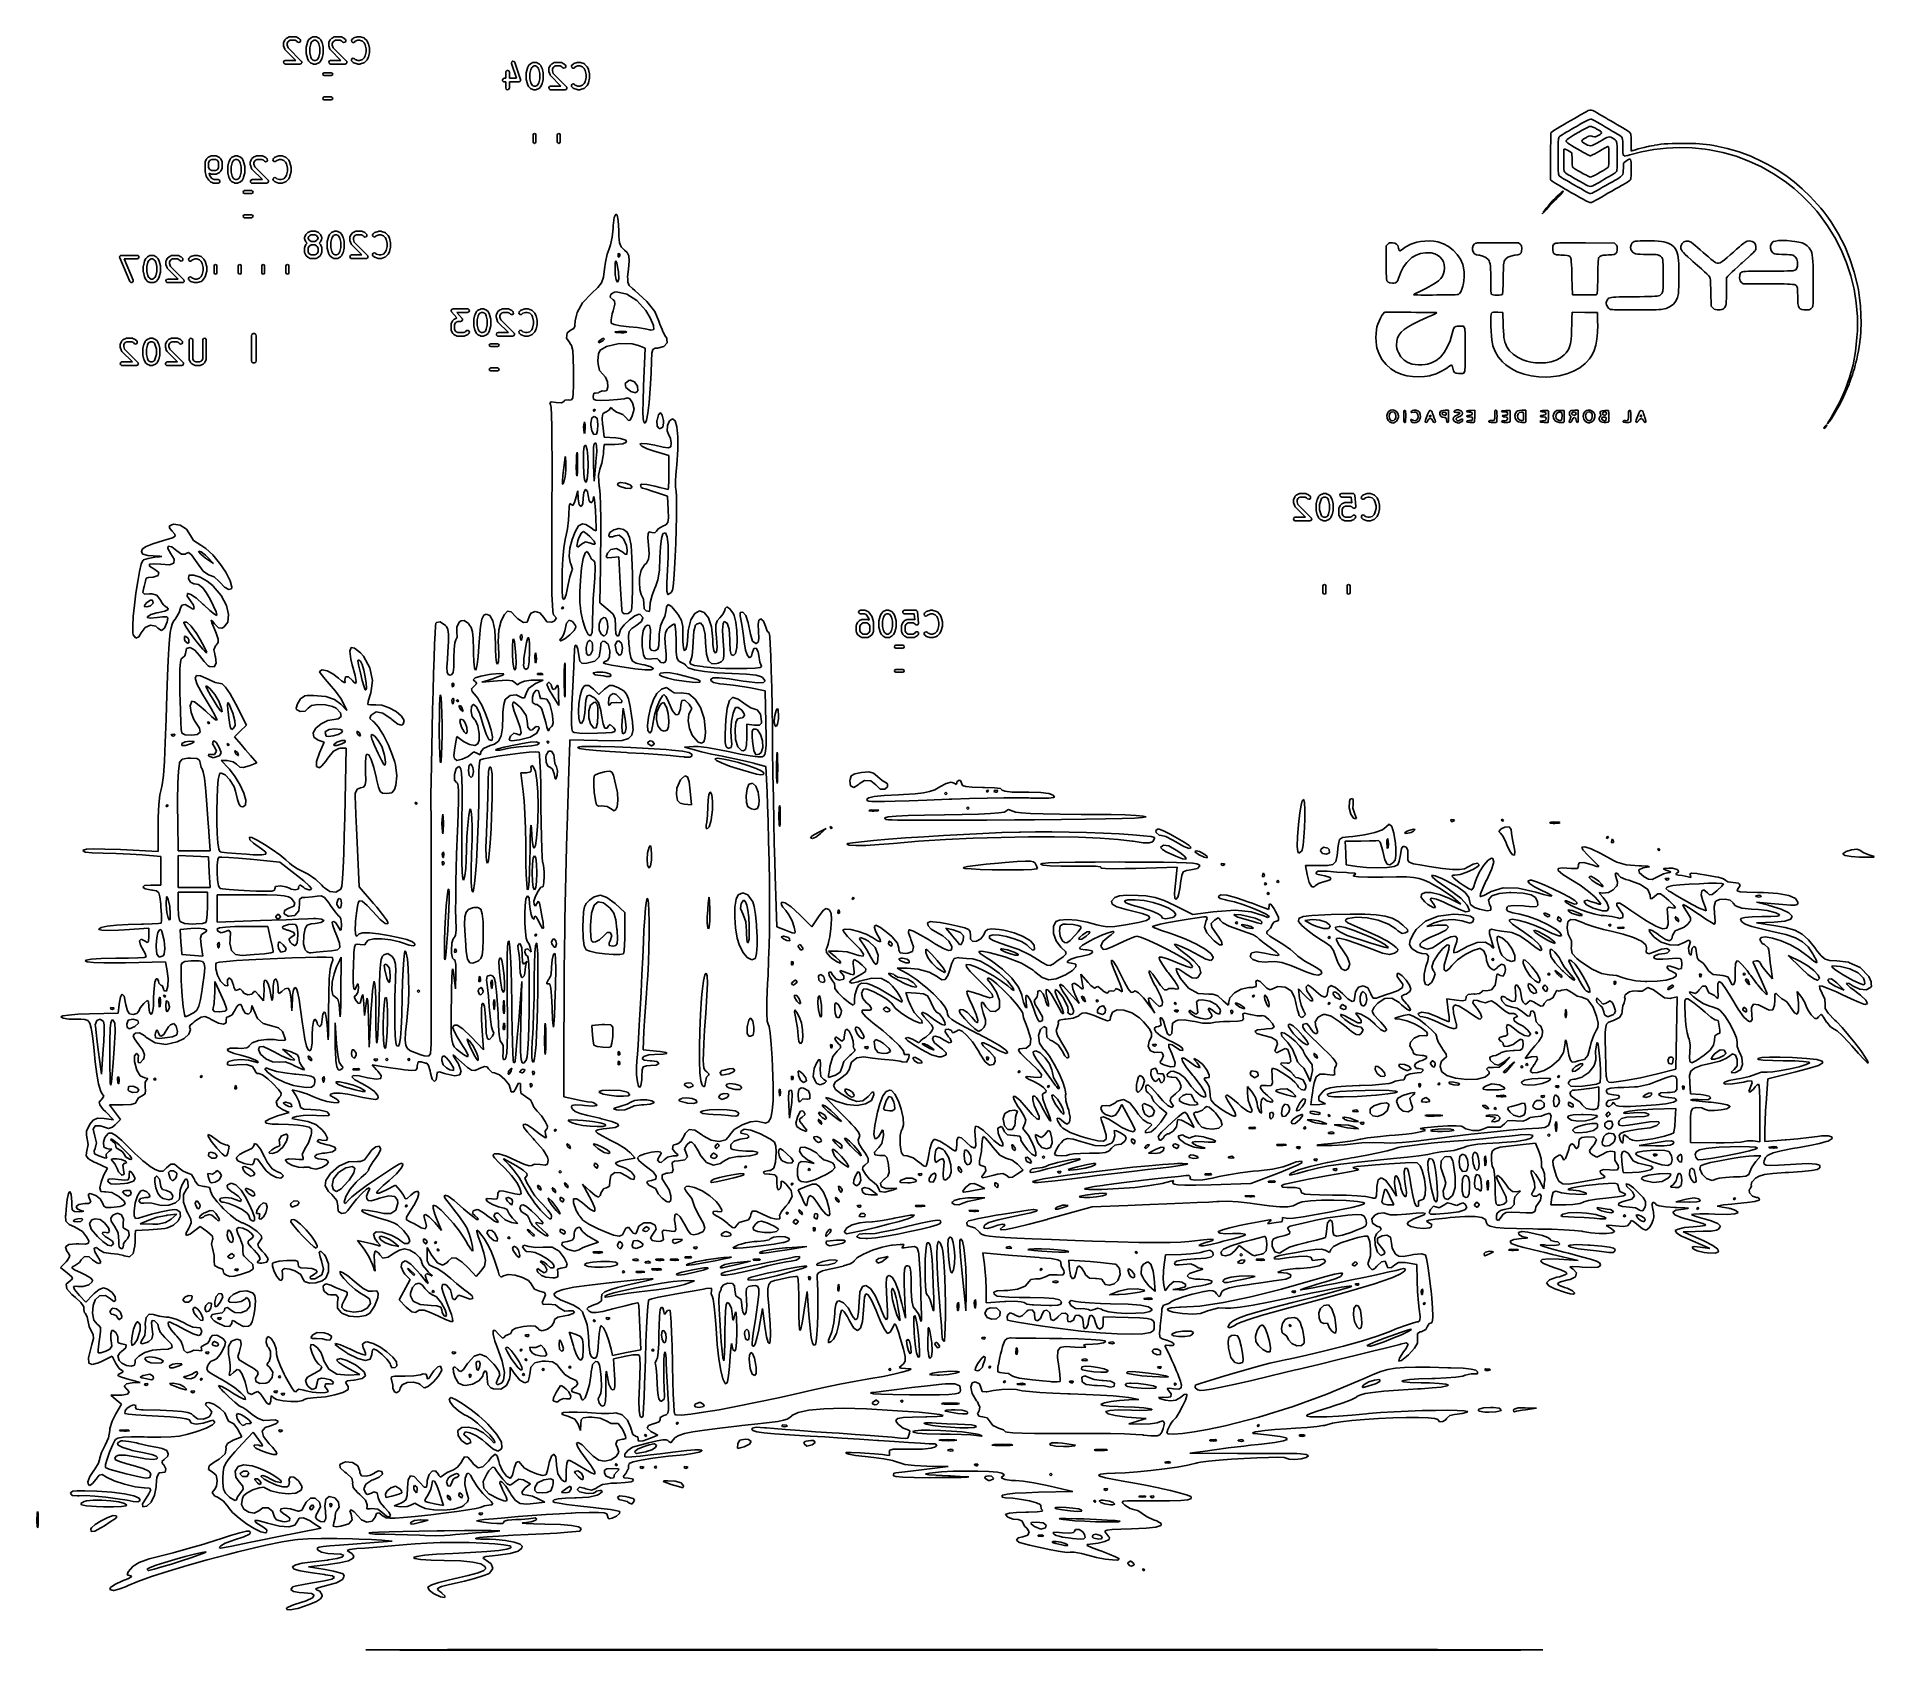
# Model space of a CAD drawing. Extents: x 111.7 to 189.1, y -142.8 to -74.9.
import ezdxf

# ---------------------------------------------------------------- set-up
doc = ezdxf.new("R2010")
doc.units = 0
doc.layers.add('BLACK', color=7, linetype='CONTINUOUS')

msp = doc.modelspace()

# ---------------------------------------------------------------- linework, layer by layer
at = {"layer": 'BLACK', "linetype": 'CONTINUOUS'}
for p, q in [((122.06, -75.0932), (122.108, -74.9979)), ((122.108, -74.9979), (122.121, -74.9799)), ((122.121, -74.9799), (122.122, -74.9784)), ((122.122, -74.9784), (122.169, -74.9308)), ((122.169, -74.9308), (122.188, -74.9179)), ((122.188, -74.9179), (122.189, -74.9168)), ((122.189, -74.9168), (122.284, -74.8691)), ((122.236, -75.0759), (122.202, -75.1444)), ((122.267, -75.0455), (122.236, -75.0759)), ((122.335, -75.0112), (122.267, -75.0455)), ((122.284, -74.8691), (122.309, -74.8617)), ((122.309, -74.8617), (122.313, -74.8628)), ((122.313, -74.8628), (122.317, -74.8612)), ((122.317, -74.8612), (122.556, -74.8612)), ((122.538, -75.0112), (122.335, -75.0112)), ((122.606, -75.0455), (122.538, -75.0112)), ((122.556, -74.8612), (122.581, -74.8657)), ((122.581, -74.8657), (122.585, -74.8686)), ((122.585, -74.8686), (122.589, -74.8691)), ((122.589, -74.8691), (122.684, -74.9168)), ((122.645, -75.0845), (122.606, -75.0455)), ((122.684, -74.9168), (122.702, -74.9301)), ((122.702, -74.9301), (122.704, -74.9308)), ((122.704, -74.9308), (122.751, -74.9784)), ((122.771, -75.0509), (122.741, -75.0929)), ((122.751, -74.9784), (122.766, -74.9998)), ((122.766, -74.9998), (122.771, -75.0509)), ((123.06, -75.0932), (123.108, -74.9979)), ((123.108, -74.9979), (123.121, -74.9799)), ((123.121, -74.9799), (123.122, -74.9784)), ((123.122, -74.9784), (123.169, -74.9308)), ((123.169, -74.9308), (123.188, -74.9179)), ((123.188, -74.9179), (123.189, -74.9168)), ((123.189, -74.9168), (123.284, -74.8691)), ((123.236, -75.0759), (123.198, -75.1529)), ((123.267, -75.0455), (123.236, -75.0759)), ((123.335, -75.0112), (123.267, -75.0455)), ((123.284, -74.8691), (123.309, -74.8617)), ((123.309, -74.8617), (123.313, -74.8628)), ((123.313, -74.8628), (123.317, -74.8612)), ((123.317, -74.8612), (123.413, -74.8612)), ((123.395, -75.0112), (123.335, -75.0112)), ((123.464, -75.0455), (123.395, -75.0112)), ((123.413, -74.8612), (123.438, -74.8657)), ((123.438, -74.8657), (123.442, -74.8686)), ((123.442, -74.8686), (123.446, -74.8691)), ((123.446, -74.8691), (123.541, -74.9168)), ((123.494, -75.0759), (123.464, -75.0455)), ((123.532, -75.1529), (123.494, -75.0759)), ((123.541, -74.9168), (123.56, -74.9301)), ((123.56, -74.9301), (123.561, -74.9308)), ((123.561, -74.9308), (123.609, -74.9784)), ((123.609, -74.9784), (123.621, -74.9968)), ((123.621, -74.9968), (123.623, -74.9979)), ((123.623, -74.9979), (123.67, -75.0932)), ((123.965, -75.0932), (124.012, -74.9979)), ((124.012, -74.9979), (124.026, -74.9799)), ((124.026, -74.9784), (124.074, -74.9308)), ((124.026, -74.9799), (124.026, -74.9784)), ((124.074, -74.9308), (124.092, -74.9179)), ((124.092, -74.9179), (124.093, -74.9168)), ((124.093, -74.9168), (124.189, -74.8691)), ((124.141, -75.0759), (124.107, -75.1444)), ((124.171, -75.0455), (124.141, -75.0759)), ((124.24, -75.0112), (124.171, -75.0455)), ((124.189, -74.8691), (124.214, -74.8617)), ((124.214, -74.8617), (124.218, -74.8628)), ((124.218, -74.8628), (124.222, -74.8612)), ((124.222, -74.8612), (124.46, -74.8612)), ((124.443, -75.0112), (124.24, -75.0112)), ((124.511, -75.0455), (124.443, -75.0112)), ((124.46, -74.8612), (124.486, -74.8657)), ((124.486, -74.8657), (124.489, -74.8686)), ((124.489, -74.8686), (124.494, -74.8691)), ((124.494, -74.8691), (124.589, -74.9168)), ((124.55, -75.0845), (124.511, -75.0455)), ((124.589, -74.9168), (124.607, -74.9301)), ((124.607, -74.9301), (124.609, -74.9308)), ((124.609, -74.9308), (124.656, -74.9784)), ((124.676, -75.0509), (124.646, -75.0929)), ((124.656, -74.9784), (124.671, -74.9998)), ((124.671, -74.9998), (124.676, -75.0509)), ((124.909, -75.0249), (124.931, -74.9784)), ((124.923, -75.0745), (124.909, -75.0249)), ((124.965, -75.1039), (124.923, -75.0745)), ((124.931, -74.9784), (124.979, -74.9308)), ((124.979, -74.9308), (125, -74.9159)), ((125, -74.9159), (125.005, -74.9155)), ((125.005, -74.9155), (125.008, -74.9127)), ((125.008, -74.9127), (125.151, -74.8651)), ((125.072, -75.0494), (125.037, -75.0845)), ((125.187, -75.0112), (125.072, -75.0494)), ((125.151, -74.8651), (125.173, -74.8618)), ((125.173, -74.8618), (125.175, -74.8612)), ((125.175, -74.8612), (125.27, -74.8612)), ((125.258, -75.0112), (125.187, -75.0112)), ((125.372, -75.0494), (125.258, -75.0112)), ((125.27, -74.8612), (125.292, -74.8651)), ((125.292, -74.8651), (125.294, -74.8651)), ((125.294, -74.8651), (125.436, -74.9127)), ((125.446, -75.1235), (125.372, -75.0494)), ((125.436, -74.9127), (125.459, -74.9251)), ((125.459, -74.9251), (125.462, -74.9289)), ((125.462, -74.9289), (125.466, -74.9308)), ((125.466, -74.9308), (125.561, -75.026)), ((125.561, -75.026), (125.574, -75.0444)), ((125.574, -75.0444), (125.575, -75.0455)), ((125.575, -75.0455), (125.623, -75.1408)), ((122.052, -75.1267), (122.057, -75.101)), ((122.052, -75.2219), (122.052, -75.1267)), ((122.053, -75.2235), (122.052, -75.2219)), ((122.056, -75.2456), (122.053, -75.2235)), ((122.103, -75.3885), (122.056, -75.2456)), ((122.057, -75.101), (122.059, -75.0976)), ((122.059, -75.0976), (122.06, -75.0932)), ((122.106, -75.392), (122.103, -75.3885)), ((122.107, -75.3965), (122.106, -75.392)), ((122.122, -75.4178), (122.107, -75.3965)), ((122.565, -75.8612), (122.122, -75.4178)), ((122.202, -75.1444), (122.202, -75.2098)), ((122.202, -75.2098), (122.24, -75.3243)), ((122.24, -75.3243), (122.799, -75.8832)), ((122.692, -75.1062), (122.645, -75.0845)), ((122.741, -75.0929), (122.692, -75.1062)), ((123.004, -75.3172), (123.007, -75.3024)), ((123.004, -75.5553), (123.004, -75.3172)), ((123.006, -75.5585), (123.004, -75.5553)), ((123.007, -75.5735), (123.006, -75.5585)), ((123.007, -75.299), (123.054, -75.1085)), ((123.007, -75.3024), (123.007, -75.299)), ((123.054, -75.7639), (123.007, -75.5735)), ((123.054, -75.1085), (123.06, -75.0967)), ((123.056, -75.7669), (123.054, -75.7639)), ((123.06, -75.7793), (123.056, -75.7669)), ((123.06, -75.0967), (123.06, -75.0932)), ((123.108, -75.8745), (123.06, -75.7793)), ((123.198, -75.1529), (123.154, -75.3264)), ((123.154, -75.3264), (123.154, -75.546)), ((123.154, -75.546), (123.198, -75.7196)), ((123.198, -75.7196), (123.236, -75.7966)), ((123.236, -75.7966), (123.267, -75.827)), ((123.267, -75.827), (123.335, -75.8612)), ((123.395, -75.8612), (123.464, -75.827)), ((123.464, -75.827), (123.494, -75.7966)), ((123.494, -75.7966), (123.532, -75.7196)), ((123.576, -75.3264), (123.532, -75.1529)), ((123.532, -75.7196), (123.576, -75.546)), ((123.576, -75.546), (123.576, -75.3264)), ((123.67, -75.7793), (123.623, -75.8745)), ((123.67, -75.0932), (123.674, -75.1056)), ((123.671, -75.7758), (123.67, -75.7793)), ((123.676, -75.7639), (123.671, -75.7758)), ((123.674, -75.1056), (123.676, -75.1085)), ((123.676, -75.1085), (123.724, -75.299)), ((123.724, -75.5735), (123.676, -75.7639)), ((123.726, -75.5553), (123.723, -75.57)), ((123.723, -75.57), (123.724, -75.5735)), ((123.724, -75.299), (123.725, -75.3139)), ((123.725, -75.3139), (123.726, -75.3172)), ((123.726, -75.3172), (123.726, -75.5553)), ((123.957, -75.1267), (123.961, -75.101)), ((123.957, -75.2219), (123.957, -75.1267)), ((123.957, -75.2235), (123.957, -75.2219)), ((123.961, -75.2456), (123.957, -75.2235)), ((123.961, -75.101), (123.964, -75.0976)), ((124.008, -75.3885), (123.961, -75.2456)), ((123.964, -75.0976), (123.965, -75.0932)), ((124.011, -75.392), (124.008, -75.3885)), ((124.011, -75.3965), (124.011, -75.392)), ((124.026, -75.4178), (124.011, -75.3965)), ((124.47, -75.8612), (124.026, -75.4178)), ((124.107, -75.1444), (124.107, -75.2098)), ((124.107, -75.2098), (124.145, -75.3243)), ((124.145, -75.3243), (124.704, -75.8832)), ((124.597, -75.1062), (124.55, -75.0845)), ((124.646, -75.0929), (124.597, -75.1062)), ((124.912, -75.8216), (124.941, -75.7795)), ((124.916, -75.8727), (124.912, -75.8216)), ((124.941, -75.7795), (124.991, -75.7663)), ((125.016, -75.0994), (124.965, -75.1039)), ((124.991, -75.7663), (125.037, -75.7879)), ((125.037, -75.0845), (125.016, -75.0994)), ((125.037, -75.7879), (125.072, -75.823)), ((125.072, -75.823), (125.187, -75.8612)), ((125.258, -75.8612), (125.372, -75.823)), ((125.372, -75.823), (125.446, -75.7489)), ((125.485, -75.2005), (125.446, -75.1235)), ((125.446, -75.7489), (125.485, -75.6719)), ((125.561, -75.8464), (125.466, -75.9416)), ((125.528, -75.374), (125.485, -75.2005)), ((125.485, -75.6719), (125.528, -75.4984)), ((125.528, -75.4984), (125.528, -75.374)), ((125.562, -75.8449), (125.561, -75.8464)), ((125.575, -75.8269), (125.562, -75.8449)), ((125.623, -75.7317), (125.575, -75.8269)), ((125.623, -75.1408), (125.626, -75.1532)), ((125.628, -75.7163), (125.623, -75.7281)), ((125.623, -75.7281), (125.623, -75.7317)), ((125.626, -75.1532), (125.628, -75.1561)), ((125.628, -75.1561), (125.676, -75.3466)), ((125.676, -75.5258), (125.628, -75.7163)), ((125.676, -75.3466), (125.677, -75.3615)), ((125.678, -75.5076), (125.676, -75.5224)), ((125.676, -75.5224), (125.676, -75.5258)), ((125.677, -75.3615), (125.678, -75.3648)), ((125.678, -75.3648), (125.678, -75.5076)), ((122.053, -75.9232), (122.079, -75.8788)), ((122.062, -75.9737), (122.053, -75.9232)), ((122.101, -76.0067), (122.062, -75.9737)), ((122.079, -75.8788), (122.127, -75.8612)), ((122.127, -76.0112), (122.101, -76.0067)), ((122.127, -75.8612), (122.565, -75.8612)), ((122.746, -76.0112), (122.127, -76.0112)), ((122.767, -76.0035), (122.746, -76.0112)), ((122.789, -75.9977), (122.767, -76.0035)), ((122.791, -75.9948), (122.789, -75.9977)), ((122.794, -75.9937), (122.791, -75.9948)), ((122.806, -75.9741), (122.794, -75.9937)), ((122.799, -75.8832), (122.808, -75.8966)), ((122.818, -75.9556), (122.806, -75.9741)), ((122.808, -75.8966), (122.811, -75.8987)), ((122.811, -75.8987), (122.811, -75.9007)), ((122.811, -75.9007), (122.814, -75.9045)), ((122.814, -75.9045), (122.816, -75.927)), ((122.816, -75.927), (122.82, -75.9492)), ((122.82, -75.9492), (122.818, -75.9522)), ((122.818, -75.9522), (122.818, -75.9556)), ((123.109, -75.8756), (123.108, -75.8745)), ((123.122, -75.894), (123.109, -75.8756)), ((123.169, -75.9416), (123.122, -75.894)), ((123.171, -75.9423), (123.169, -75.9416)), ((123.189, -75.9557), (123.171, -75.9423)), ((123.284, -76.0033), (123.189, -75.9557)), ((123.288, -76.0038), (123.284, -76.0033)), ((123.292, -76.0067), (123.288, -76.0038)), ((123.317, -76.0112), (123.292, -76.0067)), ((123.413, -76.0112), (123.317, -76.0112)), ((123.335, -75.8612), (123.395, -75.8612)), ((123.417, -76.0097), (123.413, -76.0112)), ((123.421, -76.0107), (123.417, -76.0097)), ((123.446, -76.0033), (123.421, -76.0107)), ((123.541, -75.9557), (123.446, -76.0033)), ((123.543, -75.9545), (123.541, -75.9557)), ((123.561, -75.9416), (123.543, -75.9545)), ((123.609, -75.894), (123.561, -75.9416)), ((123.623, -75.8745), (123.609, -75.8925)), ((123.609, -75.8925), (123.609, -75.894)), ((123.71, -76.4368), (123.727, -76.3944)), ((123.727, -76.4792), (123.71, -76.4368)), ((123.727, -76.3944), (123.77, -76.3768)), ((123.77, -76.4968), (123.727, -76.4792)), ((123.77, -76.3768), (124.062, -76.3768)), ((124.062, -76.4968), (123.77, -76.4968)), ((123.958, -75.9232), (123.984, -75.8788)), ((123.967, -75.9737), (123.958, -75.9232)), ((124.006, -76.0067), (123.967, -75.9737)), ((123.984, -75.8788), (124.032, -75.8612)), ((124.032, -76.0112), (124.006, -76.0067)), ((124.032, -75.8612), (124.47, -75.8612)), ((124.651, -76.0112), (124.032, -76.0112)), ((124.062, -76.3768), (124.105, -76.3944)), ((124.105, -76.4792), (124.062, -76.4968)), ((124.105, -76.3944), (124.122, -76.4368)), ((124.122, -76.4368), (124.105, -76.4792)), ((124.672, -76.0035), (124.651, -76.0112)), ((124.694, -75.9977), (124.672, -76.0035)), ((124.696, -75.9948), (124.694, -75.9977)), ((124.699, -75.9937), (124.696, -75.9948)), ((124.71, -75.9741), (124.699, -75.9937)), ((124.704, -75.8832), (124.713, -75.8966)), ((124.723, -75.9556), (124.71, -75.9741)), ((124.713, -75.8966), (124.716, -75.8987)), ((124.716, -75.8987), (124.716, -75.9007)), ((124.716, -75.9007), (124.719, -75.9045)), ((124.719, -75.9045), (124.721, -75.927)), ((124.721, -75.927), (124.725, -75.9492)), ((124.725, -75.9492), (124.723, -75.9522)), ((124.723, -75.9522), (124.723, -75.9556)), ((124.931, -75.894), (124.916, -75.8727)), ((124.979, -75.9416), (124.931, -75.894)), ((124.983, -75.9435), (124.979, -75.9416)), ((124.985, -75.9473), (124.983, -75.9435)), ((125.008, -75.9598), (124.985, -75.9473)), ((125.151, -76.0074), (125.008, -75.9598)), ((125.153, -76.0073), (125.151, -76.0074)), ((125.175, -76.0112), (125.153, -76.0073)), ((125.27, -76.0112), (125.175, -76.0112)), ((125.187, -75.8612), (125.258, -75.8612)), ((125.271, -76.0107), (125.27, -76.0112)), ((125.294, -76.0074), (125.271, -76.0107)), ((125.436, -75.9598), (125.294, -76.0074)), ((125.44, -75.957), (125.436, -75.9598)), ((125.444, -75.9566), (125.44, -75.957)), ((125.466, -75.9416), (125.444, -75.9566)), ((131.274, -76.6719), (131.299, -76.6274)), ((131.299, -76.6274), (131.347, -76.6099)), ((131.347, -76.6099), (131.415, -76.6099)), ((131.415, -76.3516), (131.42, -76.3259)), ((131.415, -76.6099), (131.415, -76.3516)), ((131.42, -76.3259), (131.453, -76.2866)), ((131.453, -76.2866), (131.503, -76.2777)), ((131.503, -76.2777), (131.548, -76.3033)), ((131.548, -76.3033), (131.565, -76.3516)), ((131.565, -76.3516), (131.565, -76.6099)), ((131.565, -76.6099), (131.862, -76.6099)), ((131.653, -75.9686), (131.672, -75.9208)), ((131.657, -75.9943), (131.653, -75.9686)), ((131.862, -76.6099), (131.657, -75.9943)), ((131.672, -75.9208), (131.717, -75.8964)), ((131.717, -75.8964), (131.768, -75.9067)), ((131.768, -75.9067), (131.799, -75.9469)), ((131.799, -75.9469), (132.038, -76.6612)), ((132.272, -76.3992), (132.275, -76.3844)), ((132.272, -76.6373), (132.272, -76.3992)), ((132.275, -76.381), (132.322, -76.1905)), ((132.275, -76.3844), (132.275, -76.381)), ((132.322, -76.1905), (132.328, -76.1787)), ((132.328, -76.1752), (132.376, -76.0799)), ((132.328, -76.1787), (132.328, -76.1752)), ((132.376, -76.0799), (132.389, -76.0619)), ((132.389, -76.0619), (132.39, -76.0604)), ((132.39, -76.0604), (132.437, -76.0128)), ((132.466, -76.2349), (132.422, -76.4084)), ((132.422, -76.4084), (132.422, -76.628)), ((132.437, -76.0128), (132.456, -75.9999)), ((132.456, -75.9999), (132.457, -75.9988)), ((132.457, -75.9988), (132.552, -75.9511)), ((132.504, -76.1579), (132.466, -76.2349)), ((132.535, -76.1275), (132.504, -76.1579)), ((132.603, -76.0932), (132.535, -76.1275)), ((132.552, -75.9511), (132.577, -75.9437)), ((132.577, -75.9437), (132.581, -75.9448)), ((132.581, -75.9448), (132.585, -75.9432)), ((132.585, -75.9432), (132.681, -75.9432)), ((132.663, -76.0932), (132.603, -76.0932)), ((132.732, -76.1275), (132.663, -76.0932)), ((132.681, -75.9432), (132.706, -75.9477)), ((132.706, -75.9477), (132.71, -75.9506)), ((132.71, -75.9506), (132.714, -75.9511)), ((132.714, -75.9511), (132.809, -75.9988)), ((132.762, -76.1579), (132.732, -76.1275)), ((132.8, -76.2349), (132.762, -76.1579)), ((132.844, -76.4084), (132.8, -76.2349)), ((132.809, -75.9988), (132.828, -76.0121)), ((132.828, -76.0121), (132.829, -76.0128)), ((132.829, -76.0128), (132.877, -76.0604)), ((132.844, -76.628), (132.844, -76.4084)), ((132.877, -76.0604), (132.889, -76.0788)), ((132.889, -76.0788), (132.891, -76.0799)), ((132.891, -76.0799), (132.938, -76.1752)), ((132.938, -76.1752), (132.942, -76.1876)), ((132.942, -76.1876), (132.944, -76.1905)), ((132.944, -76.1905), (132.992, -76.381)), ((132.992, -76.381), (132.993, -76.3959)), ((132.993, -76.3959), (132.994, -76.3992)), ((132.994, -76.3992), (132.994, -76.6373)), ((133.225, -76.2087), (133.229, -76.183)), ((133.225, -76.3039), (133.225, -76.2087)), ((133.225, -76.3055), (133.225, -76.3039)), ((133.229, -76.3276), (133.225, -76.3055)), ((133.229, -76.183), (133.232, -76.1796)), ((133.276, -76.4705), (133.229, -76.3276)), ((133.232, -76.1796), (133.233, -76.1752)), ((133.233, -76.1752), (133.28, -76.0799)), ((133.279, -76.474), (133.276, -76.4705)), ((133.279, -76.4785), (133.279, -76.474)), ((133.294, -76.4998), (133.279, -76.4785)), ((133.28, -76.0799), (133.294, -76.0619)), ((133.294, -76.0604), (133.342, -76.0128)), ((133.294, -76.0619), (133.294, -76.0604)), ((133.738, -76.9432), (133.294, -76.4998)), ((133.342, -76.0128), (133.36, -75.9999)), ((133.36, -75.9999), (133.361, -75.9988)), ((133.361, -75.9988), (133.457, -75.9511)), ((133.409, -76.1579), (133.375, -76.2264)), ((133.375, -76.2264), (133.375, -76.2918)), ((133.375, -76.2918), (133.413, -76.4063)), ((133.439, -76.1275), (133.409, -76.1579)), ((133.413, -76.4063), (133.972, -76.9652)), ((133.508, -76.0932), (133.439, -76.1275)), ((133.457, -75.9511), (133.482, -75.9437)), ((133.482, -75.9437), (133.486, -75.9448)), ((133.486, -75.9448), (133.49, -75.9432)), ((133.49, -75.9432), (133.728, -75.9432)), ((133.711, -76.0932), (133.508, -76.0932)), ((133.779, -76.1275), (133.711, -76.0932)), ((133.728, -75.9432), (133.754, -75.9477)), ((133.754, -75.9477), (133.757, -75.9506)), ((133.757, -75.9506), (133.762, -75.9511)), ((133.762, -75.9511), (133.857, -75.9988)), ((133.818, -76.1665), (133.779, -76.1275)), ((133.865, -76.1882), (133.818, -76.1665)), ((133.857, -75.9988), (133.875, -76.0121)), ((133.914, -76.1749), (133.865, -76.1882)), ((133.875, -76.0121), (133.877, -76.0128)), ((133.877, -76.0128), (133.924, -76.0604)), ((133.944, -76.1329), (133.914, -76.1749)), ((133.924, -76.0604), (133.939, -76.0818)), ((133.939, -76.0818), (133.944, -76.1329)), ((134.177, -76.1069), (134.199, -76.0604)), ((134.191, -76.1565), (134.177, -76.1069)), ((134.233, -76.1859), (134.191, -76.1565)), ((134.199, -76.0604), (134.247, -76.0128)), ((134.284, -76.1814), (134.233, -76.1859)), ((134.247, -76.0128), (134.268, -75.9979)), ((134.268, -75.9979), (134.273, -75.9975)), ((134.273, -75.9975), (134.276, -75.9947)), ((134.276, -75.9947), (134.419, -75.9471)), ((134.305, -76.1665), (134.284, -76.1814)), ((134.34, -76.1314), (134.305, -76.1665)), ((134.455, -76.0932), (134.34, -76.1314)), ((134.419, -75.9471), (134.441, -75.9438)), ((134.441, -75.9438), (134.443, -75.9432)), ((134.443, -75.9432), (134.538, -75.9432)), ((134.526, -76.0932), (134.455, -76.0932)), ((134.64, -76.1314), (134.526, -76.0932)), ((134.538, -75.9432), (134.56, -75.9471)), ((134.56, -75.9471), (134.562, -75.9471)), ((134.562, -75.9471), (134.704, -75.9947)), ((134.714, -76.2055), (134.64, -76.1314)), ((134.704, -75.9947), (134.727, -76.0071)), ((134.753, -76.2825), (134.714, -76.2055)), ((134.727, -76.0071), (134.73, -76.0109)), ((134.73, -76.0109), (134.734, -76.0128)), ((134.734, -76.0128), (134.829, -76.108)), ((134.796, -76.456), (134.753, -76.2825)), ((134.753, -76.7539), (134.796, -76.5804)), ((134.796, -76.5804), (134.796, -76.456)), ((134.829, -76.108), (134.842, -76.1264)), ((134.842, -76.1264), (134.843, -76.1275)), ((134.843, -76.1275), (134.891, -76.2228)), ((134.891, -76.2228), (134.894, -76.2352)), ((134.894, -76.2352), (134.896, -76.2381)), ((134.896, -76.2381), (134.944, -76.4286)), ((134.944, -76.6078), (134.896, -76.7983)), ((134.944, -76.4286), (134.945, -76.4435)), ((134.946, -76.5896), (134.944, -76.6044)), ((134.944, -76.6044), (134.944, -76.6078)), ((134.945, -76.4435), (134.946, -76.4468)), ((134.946, -76.4468), (134.946, -76.5896)), ((123.727, -77.4144), (123.77, -77.3968)), ((123.77, -77.3968), (124.062, -77.3968)), ((124.062, -77.3968), (124.105, -77.4144)), ((131.282, -76.7224), (131.274, -76.6719)), ((131.322, -76.7554), (131.282, -76.7224)), ((131.347, -76.7599), (131.322, -76.7554)), ((131.415, -76.7599), (131.347, -76.7599)), ((131.415, -77.0182), (131.415, -76.7599)), ((131.433, -77.0664), (131.415, -77.0182)), ((131.477, -77.0921), (131.433, -77.0664)), ((131.528, -77.0832), (131.477, -77.0921)), ((131.561, -77.0439), (131.528, -77.0832)), ((131.565, -77.0182), (131.561, -77.0439)), ((131.966, -76.7599), (131.565, -76.7599)), ((131.565, -76.7599), (131.565, -77.0182)), ((131.972, -76.7579), (131.966, -76.7599)), ((131.977, -76.7591), (131.972, -76.7579)), ((131.995, -76.7493), (131.977, -76.7591)), ((132.015, -76.7423), (131.995, -76.7493)), ((132.018, -76.7374), (132.015, -76.7423)), ((132.023, -76.7346), (132.018, -76.7374)), ((132.03, -76.7156), (132.023, -76.7346)), ((132.04, -76.6979), (132.03, -76.7156)), ((132.038, -76.6612), (132.041, -76.6869)), ((132.041, -76.6869), (132.039, -76.6923)), ((132.039, -76.6923), (132.04, -76.6979)), ((132.274, -76.6405), (132.272, -76.6373)), ((132.275, -76.6555), (132.274, -76.6405)), ((132.322, -76.8459), (132.275, -76.6555)), ((132.324, -76.8489), (132.322, -76.8459)), ((132.328, -76.8613), (132.324, -76.8489)), ((132.376, -76.9565), (132.328, -76.8613)), ((132.377, -76.9576), (132.376, -76.9565)), ((132.39, -76.976), (132.377, -76.9576)), ((132.437, -77.0236), (132.39, -76.976)), ((132.422, -76.628), (132.466, -76.8016)), ((132.439, -77.0243), (132.437, -77.0236)), ((132.457, -77.0377), (132.439, -77.0243)), ((132.552, -77.0853), (132.457, -77.0377)), ((132.466, -76.8016), (132.504, -76.8786)), ((132.504, -76.8786), (132.535, -76.909)), ((132.535, -76.909), (132.603, -76.9432)), ((132.556, -77.0858), (132.552, -77.0853)), ((132.56, -77.0887), (132.556, -77.0858)), ((132.585, -77.0932), (132.56, -77.0887)), ((132.681, -77.0932), (132.585, -77.0932)), ((132.603, -76.9432), (132.663, -76.9432)), ((132.663, -76.9432), (132.732, -76.909)), ((132.685, -77.0917), (132.681, -77.0932)), ((132.689, -77.0927), (132.685, -77.0917)), ((132.714, -77.0853), (132.689, -77.0927)), ((132.809, -77.0377), (132.714, -77.0853)), ((132.732, -76.909), (132.762, -76.8786)), ((132.762, -76.8786), (132.8, -76.8016)), ((132.8, -76.8016), (132.844, -76.628)), ((132.811, -77.0365), (132.809, -77.0377)), ((132.829, -77.0236), (132.811, -77.0365)), ((132.877, -76.976), (132.829, -77.0236)), ((132.891, -76.9565), (132.877, -76.9745)), ((132.877, -76.9745), (132.877, -76.976)), ((132.938, -76.8613), (132.891, -76.9565)), ((132.939, -76.8578), (132.938, -76.8613)), ((132.944, -76.8459), (132.939, -76.8578)), ((132.992, -76.6555), (132.944, -76.8459)), ((132.994, -76.6373), (132.991, -76.652)), ((132.991, -76.652), (132.992, -76.6555)), ((133.226, -77.0052), (133.252, -76.9608)), ((133.235, -77.0557), (133.226, -77.0052)), ((133.274, -77.0887), (133.235, -77.0557)), ((133.252, -76.9608), (133.3, -76.9432)), ((133.3, -77.0932), (133.274, -77.0887)), ((133.3, -76.9432), (133.738, -76.9432)), ((133.919, -77.0932), (133.3, -77.0932)), ((133.94, -77.0855), (133.919, -77.0932)), ((133.962, -77.0797), (133.94, -77.0855)), ((133.964, -77.0768), (133.962, -77.0797)), ((133.967, -77.0757), (133.964, -77.0768)), ((133.978, -77.0561), (133.967, -77.0757)), ((133.972, -76.9652), (133.981, -76.9786)), ((133.991, -77.0376), (133.978, -77.0561)), ((133.981, -76.9786), (133.984, -76.9807)), ((133.984, -76.9807), (133.984, -76.9827)), ((133.984, -76.9827), (133.987, -76.9865)), ((133.987, -76.9865), (133.989, -77.009)), ((133.989, -77.009), (133.993, -77.0312)), ((133.993, -77.0312), (133.991, -77.0342)), ((133.991, -77.0342), (133.991, -77.0376)), ((134.18, -76.9036), (134.209, -76.8615)), ((134.184, -76.9547), (134.18, -76.9036)), ((134.199, -76.976), (134.184, -76.9547)), ((134.247, -77.0236), (134.199, -76.976)), ((134.209, -76.8615), (134.259, -76.8483)), ((134.251, -77.0255), (134.247, -77.0236)), ((134.253, -77.0293), (134.251, -77.0255)), ((134.276, -77.0418), (134.253, -77.0293)), ((134.259, -76.8483), (134.305, -76.8699)), ((134.419, -77.0894), (134.276, -77.0418)), ((134.305, -76.8699), (134.34, -76.905)), ((134.34, -76.905), (134.455, -76.9432)), ((134.421, -77.0893), (134.419, -77.0894)), ((134.443, -77.0932), (134.421, -77.0893)), ((134.538, -77.0932), (134.443, -77.0932)), ((134.455, -76.9432), (134.526, -76.9432)), ((134.526, -76.9432), (134.64, -76.905)), ((134.539, -77.0927), (134.538, -77.0932)), ((134.562, -77.0894), (134.539, -77.0927)), ((134.704, -77.0418), (134.562, -77.0894)), ((134.64, -76.905), (134.714, -76.8309)), ((134.708, -77.039), (134.704, -77.0418)), ((134.712, -77.0386), (134.708, -77.039)), ((134.734, -77.0236), (134.712, -77.0386)), ((134.714, -76.8309), (134.753, -76.7539)), ((134.829, -76.9284), (134.734, -77.0236)), ((134.83, -76.9269), (134.829, -76.9284)), ((134.843, -76.9089), (134.83, -76.9269)), ((134.891, -76.8137), (134.843, -76.9089)), ((134.896, -76.7983), (134.891, -76.8101)), ((134.891, -76.8101), (134.891, -76.8137)), ((123.71, -77.4568), (123.727, -77.4144)), ((123.727, -77.4992), (123.71, -77.4568)), ((123.77, -77.5168), (123.727, -77.4992)), ((124.062, -77.5168), (123.77, -77.5168)), ((124.105, -77.4992), (124.062, -77.5168)), ((124.105, -77.4144), (124.122, -77.4568)), ((124.122, -77.4568), (124.105, -77.4992)), ((176.569, -78.2245), (176.687, -78.1558)), ((176.687, -78.1558), (176.774, -78.1048)), ((176.774, -78.1048), (176.806, -78.0863)), ((176.806, -78.0863), (176.922, -78.019)), ((176.922, -78.019), (177.009, -77.9744)), ((177.009, -77.9744), (177.079, -77.9517)), ((177.079, -77.9517), (177.141, -77.9504)), ((177.141, -77.9504), (177.205, -77.9698)), ((177.205, -77.9698), (177.281, -78.0094)), ((177.281, -78.0094), (177.38, -78.0686)), ((177.38, -78.0686), (177.448, -78.1097)), ((177.448, -78.1097), (177.57, -78.1828)), ((132.581, -78.9577), (132.623, -78.9401)), ((132.623, -78.9401), (132.666, -78.9577)), ((133.601, -78.9577), (133.643, -78.9401)), ((133.643, -78.9401), (133.686, -78.9577)), ((175.424, -79.8972), (175.43, -78.9096)), ((175.43, -78.9096), (175.524, -78.8414)), ((175.524, -78.8414), (175.54, -78.8299)), ((175.54, -78.8299), (175.604, -78.7895)), ((175.604, -78.7895), (175.698, -78.7322)), ((175.698, -78.7322), (175.814, -78.6626)), ((175.814, -78.6626), (175.946, -78.5849)), ((176.003, -78.9374), (175.908, -78.9955)), ((175.946, -78.5849), (176.087, -78.5035)), ((176.113, -78.8718), (176.003, -78.9374)), ((176.087, -78.5035), (176.128, -78.4796)), ((176.18, -78.8327), (176.113, -78.8718)), ((176.128, -78.4796), (176.28, -78.3921)), ((176.305, -78.7607), (176.18, -78.8327)), ((176.28, -78.3921), (176.43, -78.3051)), ((176.428, -78.6893), (176.305, -78.7607)), ((176.394, -79.0106), (176.556, -78.9151)), ((176.538, -78.6252), (176.428, -78.6893)), ((176.43, -78.3051), (176.569, -78.2245)), ((176.623, -78.5749), (176.538, -78.6252)), ((176.556, -78.9151), (176.614, -78.8809)), ((176.614, -78.8809), (176.755, -78.7995)), ((176.649, -78.5589), (176.623, -78.5749)), ((176.771, -78.4882), (176.649, -78.5589)), ((176.755, -78.7995), (176.863, -78.7384)), ((176.887, -78.4262), (176.771, -78.4882)), ((176.863, -78.7384), (176.945, -78.6947)), ((176.989, -78.3769), (176.887, -78.4262)), ((176.945, -78.6947), (177.005, -78.6656)), ((177.067, -78.3445), (176.989, -78.3769)), ((177.005, -78.6656), (177.05, -78.6483)), ((177.05, -78.6483), (177.085, -78.64)), ((177.114, -78.333), (177.067, -78.3445)), ((177.085, -78.64), (177.116, -78.6379)), ((177.141, -78.3361), (177.114, -78.333)), ((177.116, -78.6379), (177.141, -78.6425)), ((177.176, -78.3473), (177.141, -78.3361)), ((177.141, -78.6425), (177.206, -78.6664)), ((177.225, -78.3695), (177.176, -78.3473)), ((177.206, -78.6664), (177.288, -78.7048)), ((177.293, -78.4057), (177.225, -78.3695)), ((177.288, -78.7048), (177.376, -78.7512)), ((177.387, -78.4587), (177.293, -78.4057)), ((177.376, -78.7512), (177.458, -78.799)), ((177.511, -78.5315), (177.387, -78.4587)), ((177.458, -78.799), (177.521, -78.8417)), ((177.551, -78.9378), (177.508, -78.9744)), ((177.611, -78.5908), (177.511, -78.5315)), ((177.521, -78.8417), (177.553, -78.8727)), ((177.563, -78.9058), (177.551, -78.9378)), ((177.553, -78.8727), (177.563, -78.9058)), ((177.57, -78.1828), (177.69, -78.2529)), ((177.743, -78.6693), (177.611, -78.5908)), ((177.69, -78.2529), (177.787, -78.3093)), ((177.885, -78.7532), (177.743, -78.6693)), ((177.787, -78.3093), (177.823, -78.3297)), ((177.823, -78.3297), (177.935, -78.3943)), ((178.021, -78.8331), (177.885, -78.7532)), ((177.935, -78.3943), (178.059, -78.4658)), ((178.135, -78.8995), (178.021, -78.8331)), ((178.059, -78.4658), (178.174, -78.5321)), ((178.147, -78.9064), (178.135, -78.8995)), ((178.264, -78.9743), (178.147, -78.9064)), ((178.174, -78.5321), (178.211, -78.5538)), ((178.211, -78.5538), (178.337, -78.6263)), ((178.337, -78.6263), (178.467, -78.7017)), ((178.467, -78.7017), (178.58, -78.7667)), ((178.58, -78.7667), (178.688, -78.8336)), ((178.688, -78.8336), (178.762, -78.8915)), ((178.762, -78.8915), (178.797, -78.9359)), ((178.797, -78.9359), (178.8, -78.9462)), ((178.8, -78.9462), (178.808, -79.0036)), ((132.563, -79.0001), (132.581, -78.9577)), ((132.563, -79.2927), (132.563, -79.0001)), ((132.581, -79.3351), (132.563, -79.2927)), ((132.623, -79.3527), (132.581, -79.3351)), ((132.666, -79.3351), (132.623, -79.3527)), ((132.666, -78.9577), (132.683, -79.0001)), ((132.683, -79.2927), (132.666, -79.3351)), ((132.683, -79.0001), (132.683, -79.2927)), ((133.583, -79.0001), (133.601, -78.9577)), ((133.583, -79.2927), (133.583, -79.0001)), ((133.601, -79.3351), (133.583, -79.2927)), ((133.643, -79.3527), (133.601, -79.3351)), ((133.686, -79.3351), (133.643, -79.3527)), ((133.686, -78.9577), (133.703, -79.0001)), ((133.703, -79.2927), (133.686, -79.3351)), ((133.703, -79.0001), (133.703, -79.2927)), ((175.748, -79.3824), (175.747, -79.5155)), ((175.747, -79.5155), (175.747, -79.6856)), ((175.747, -79.6856), (175.747, -79.8976)), ((175.75, -79.2813), (175.748, -79.3824)), ((175.753, -79.2072), (175.75, -79.2813)), ((175.758, -79.1552), (175.753, -79.2072)), ((175.765, -79.1203), (175.758, -79.1552)), ((175.774, -79.0975), (175.765, -79.1203)), ((175.785, -79.0818), (175.774, -79.0975)), ((175.799, -79.0684), (175.785, -79.0818)), ((175.837, -79.0409), (175.799, -79.0684)), ((175.908, -78.9955), (175.837, -79.0409)), ((175.981, -80.0676), (175.981, -79.5995)), ((175.981, -79.5995), (176.037, -79.5995)), ((176.037, -79.5995), (176.069, -79.606)), ((176.069, -79.606), (176.135, -79.6337)), ((176.077, -79.2648), (176.086, -79.2329)), ((176.088, -79.2939), (176.077, -79.2648)), ((176.086, -79.2329), (176.119, -79.1948)), ((176.116, -79.3232), (176.088, -79.2939)), ((176.116, -79.3235), (176.116, -79.3232)), ((176.152, -79.3488), (176.116, -79.3235)), ((176.119, -79.1948), (176.179, -79.1472)), ((176.135, -79.6337), (176.207, -79.6757)), ((176.219, -79.3911), (176.152, -79.3488)), ((176.179, -79.1472), (176.269, -79.0869)), ((176.207, -79.6757), (176.321, -79.7519)), ((176.312, -79.4465), (176.219, -79.3911)), ((176.269, -79.0869), (176.394, -79.0106)), ((176.422, -79.511), (176.312, -79.4465)), ((176.543, -79.5806), (176.422, -79.511)), ((176.668, -79.6512), (176.543, -79.5806)), ((176.789, -79.7189), (176.668, -79.6512)), ((176.754, -79.2209), (176.741, -79.2541)), ((176.741, -79.2541), (176.761, -79.2889)), ((176.788, -79.1889), (176.754, -79.2209)), ((176.761, -79.2889), (176.815, -79.3313)), ((176.85, -79.1471), (176.788, -79.1889)), ((176.9, -79.7797), (176.789, -79.7189)), ((176.815, -79.3313), (176.909, -79.3872)), ((176.93, -79.1015), (176.85, -79.1471)), ((176.909, -79.3872), (176.98, -79.4247)), ((176.97, -79.0819), (176.93, -79.1015)), ((177.042, -79.051), (176.97, -79.0819)), ((176.98, -79.4247), (177.045, -79.4482)), ((177.096, -79.0402), (177.042, -79.051)), ((177.045, -79.4482), (177.108, -79.4543)), ((177.155, -79.047), (177.096, -79.0402)), ((177.108, -79.4543), (177.177, -79.4412)), ((177.201, -79.058), (177.155, -79.047)), ((177.177, -79.4412), (177.26, -79.4073)), ((177.272, -79.0737), (177.201, -79.058)), ((177.26, -79.4073), (177.367, -79.3512)), ((177.322, -79.0737), (177.272, -79.0737)), ((177.373, -79.0548), (177.322, -79.0737)), ((177.367, -79.3512), (177.504, -79.2711)), ((177.429, -79.0232), (177.373, -79.0548)), ((177.482, -79.6816), (177.392, -79.7326)), ((177.508, -78.9744), (177.429, -79.0232)), ((177.598, -79.6159), (177.482, -79.6816)), ((177.504, -79.2711), (177.593, -79.2184)), ((177.593, -79.2184), (177.705, -79.1538)), ((177.701, -79.5594), (177.598, -79.6159)), ((177.783, -79.5158), (177.701, -79.5594)), ((177.705, -79.1538), (177.79, -79.1106)), ((177.837, -79.489), (177.783, -79.5158)), ((177.79, -79.1106), (177.855, -79.0872)), ((177.855, -79.4822), (177.837, -79.489)), ((177.855, -79.0872), (177.909, -79.0822)), ((177.866, -79.503), (177.855, -79.4822)), ((177.873, -79.5663), (177.866, -79.503)), ((177.878, -79.6733), (177.873, -79.5663)), ((177.881, -79.8253), (177.878, -79.6733)), ((177.909, -79.0822), (177.96, -79.094)), ((177.96, -79.094), (178.015, -79.1211)), ((178.015, -79.1211), (178.083, -79.162)), ((178.083, -79.162), (178.148, -79.204)), ((178.148, -79.204), (178.187, -79.2411)), ((178.187, -79.2411), (178.207, -79.2857)), ((178.207, -79.2857), (178.218, -79.3532)), ((178.218, -79.3532), (178.22, -79.3789)), ((178.22, -79.3789), (178.225, -79.4607)), ((178.225, -79.4607), (178.228, -79.5722)), ((178.228, -79.5722), (178.229, -79.705)), ((178.229, -79.705), (178.23, -79.8505)), ((178.348, -79.0272), (178.264, -78.9743)), ((178.406, -79.0743), (178.348, -79.0272)), ((178.441, -79.1252), (178.406, -79.0743)), ((178.459, -79.1894), (178.441, -79.1252)), ((178.466, -79.2764), (178.459, -79.1894)), ((178.467, -79.3956), (178.466, -79.2764)), ((178.467, -79.4777), (178.467, -79.3956)), ((178.467, -79.6336), (178.467, -79.4777)), ((178.471, -79.7475), (178.467, -79.6336)), ((179.254, -79.7063), (178.762, -79.8365)), ((178.808, -79.0036), (178.813, -79.0941)), ((178.813, -79.0941), (178.817, -79.2076)), ((178.817, -79.2076), (178.819, -79.334)), ((178.819, -79.334), (178.819, -79.6753)), ((178.819, -79.6753), (178.872, -79.6587)), ((178.872, -79.6587), (178.9, -79.6498)), ((178.9, -79.6498), (179, -79.6207)), ((179, -79.6207), (179.12, -79.5875)), ((179.12, -79.5875), (179.246, -79.5537)), ((179.246, -79.5537), (179.365, -79.5228)), ((179.77, -79.6115), (179.254, -79.7063)), ((179.365, -79.5228), (179.466, -79.4981)), ((179.466, -79.4981), (179.534, -79.4831)), ((179.534, -79.4831), (179.574, -79.4755)), ((179.574, -79.4755), (179.68, -79.4554)), ((179.68, -79.4554), (179.781, -79.4361)), ((180.303, -79.5528), (179.77, -79.6115)), ((179.781, -79.4361), (179.803, -79.4318)), ((179.803, -79.4318), (179.933, -79.4095)), ((179.933, -79.4095), (180.065, -79.3918)), ((180.065, -79.3918), (180.206, -79.3783)), ((180.206, -79.3783), (180.363, -79.3686)), ((180.845, -79.5304), (180.303, -79.5528)), ((180.363, -79.3686), (180.545, -79.3621)), ((180.545, -79.3621), (180.759, -79.3584)), ((180.759, -79.3584), (181.012, -79.3569)), ((181.39, -79.5449), (180.845, -79.5304)), ((181.012, -79.3569), (181.143, -79.3568)), ((181.143, -79.3568), (181.357, -79.3581)), ((181.357, -79.3581), (181.539, -79.3619)), ((181.93, -79.5966), (181.39, -79.5449)), ((181.539, -79.3619), (181.698, -79.369)), ((181.698, -79.369), (181.843, -79.3803)), ((181.843, -79.3803), (181.985, -79.3965)), ((182.119, -79.6241), (181.93, -79.5966)), ((181.985, -79.3965), (182.133, -79.4185)), ((182.684, -79.7371), (182.119, -79.6241)), ((182.133, -79.4185), (182.296, -79.4471)), ((182.296, -79.4471), (182.483, -79.4831)), ((182.483, -79.4831), (182.858, -79.5667)), ((182.858, -79.5667), (183.362, -79.7133)), ((183.362, -79.7133), (183.857, -79.8987)), ((118.747, -80.1457), (118.752, -80.12)), ((118.747, -80.5266), (118.747, -80.1457)), ((118.752, -80.12), (118.754, -80.1166)), ((118.754, -80.1166), (118.755, -80.1122)), ((118.755, -80.1122), (118.803, -80.0169)), ((118.803, -80.0169), (118.816, -79.9989)), ((118.816, -79.9989), (118.817, -79.9974)), ((118.817, -79.9974), (118.864, -79.9498)), ((118.864, -79.9498), (118.883, -79.9369)), ((118.883, -79.9369), (118.884, -79.9358)), ((118.884, -79.9358), (118.979, -79.8881)), ((118.931, -80.0949), (118.897, -80.1634)), ((118.897, -80.1634), (118.897, -80.3661)), ((118.897, -80.3661), (118.931, -80.4346)), ((118.962, -80.0645), (118.931, -80.0949)), ((118.931, -80.4346), (118.962, -80.465)), ((119.03, -80.0302), (118.962, -80.0645)), ((118.962, -80.465), (119.03, -80.4993)), ((118.979, -79.8881), (119.004, -79.8807)), ((119.004, -79.8807), (119.008, -79.8818)), ((119.008, -79.8818), (119.012, -79.8802)), ((119.012, -79.8802), (119.203, -79.8802)), ((119.185, -80.0302), (119.03, -80.0302)), ((119.254, -80.0645), (119.185, -80.0302)), ((119.185, -80.4993), (119.254, -80.465)), ((119.203, -79.8802), (119.229, -79.8847)), ((119.229, -79.8847), (119.232, -79.8876)), ((119.232, -79.8876), (119.236, -79.8881)), ((119.236, -79.8881), (119.332, -79.9358)), ((119.284, -80.0949), (119.254, -80.0645)), ((119.254, -80.465), (119.284, -80.4346)), ((119.318, -80.1634), (119.284, -80.0949)), ((119.284, -80.4346), (119.318, -80.3661)), ((119.318, -80.3661), (119.318, -80.1634)), ((119.332, -79.9358), (119.35, -79.9491)), ((119.35, -79.9491), (119.351, -79.9498)), ((119.351, -79.9498), (119.399, -79.9974)), ((119.399, -79.9974), (119.412, -80.0158)), ((119.412, -80.0158), (119.413, -80.0169)), ((119.413, -80.0169), (119.461, -80.1122)), ((119.461, -80.4173), (119.413, -80.5126)), ((119.461, -80.1122), (119.468, -80.1371)), ((119.464, -80.4094), (119.461, -80.4129)), ((119.461, -80.4129), (119.461, -80.4173)), ((119.468, -80.3838), (119.464, -80.4094)), ((119.468, -80.1371), (119.467, -80.1415)), ((119.467, -80.1415), (119.468, -80.1457)), ((119.468, -80.1457), (119.468, -80.3838)), ((119.699, -80.3362), (119.702, -80.3214)), ((119.699, -80.5743), (119.699, -80.3362)), ((119.702, -80.318), (119.749, -80.1275)), ((119.702, -80.3214), (119.702, -80.318)), ((119.749, -80.1275), (119.755, -80.1157)), ((119.755, -80.1122), (119.803, -80.0169)), ((119.755, -80.1157), (119.755, -80.1122)), ((119.803, -80.0169), (119.816, -79.9989)), ((119.816, -79.9989), (119.817, -79.9974)), ((119.817, -79.9974), (119.864, -79.9498)), ((119.893, -80.1719), (119.849, -80.3454)), ((119.849, -80.3454), (119.849, -80.565)), ((119.864, -79.9498), (119.883, -79.9369)), ((119.883, -79.9369), (119.884, -79.9358)), ((119.884, -79.9358), (119.979, -79.8881)), ((119.931, -80.0949), (119.893, -80.1719)), ((119.962, -80.0645), (119.931, -80.0949)), ((120.03, -80.0302), (119.962, -80.0645)), ((119.979, -79.8881), (120.004, -79.8807)), ((120.004, -79.8807), (120.008, -79.8818)), ((120.008, -79.8818), (120.012, -79.8802)), ((120.012, -79.8802), (120.108, -79.8802)), ((120.09, -80.0302), (120.03, -80.0302)), ((120.159, -80.0645), (120.09, -80.0302)), ((120.108, -79.8802), (120.133, -79.8847)), ((120.133, -79.8847), (120.137, -79.8876)), ((120.137, -79.8876), (120.141, -79.8881)), ((120.141, -79.8881), (120.236, -79.9358)), ((120.189, -80.0949), (120.159, -80.0645)), ((120.227, -80.1719), (120.189, -80.0949)), ((120.271, -80.3454), (120.227, -80.1719)), ((120.236, -79.9358), (120.255, -79.9491)), ((120.255, -79.9491), (120.256, -79.9498)), ((120.256, -79.9498), (120.304, -79.9974)), ((120.271, -80.565), (120.271, -80.3454)), ((120.304, -79.9974), (120.316, -80.0158)), ((120.316, -80.0158), (120.318, -80.0169)), ((120.318, -80.0169), (120.365, -80.1122)), ((120.365, -80.1122), (120.369, -80.1246)), ((120.369, -80.1246), (120.371, -80.1275)), ((120.371, -80.1275), (120.419, -80.318)), ((120.419, -80.318), (120.42, -80.3329)), ((120.42, -80.3329), (120.421, -80.3362)), ((120.421, -80.3362), (120.421, -80.5743)), ((120.652, -80.1457), (120.656, -80.12)), ((120.652, -80.2409), (120.652, -80.1457)), ((120.652, -80.2425), (120.652, -80.2409)), ((120.656, -80.2647), (120.652, -80.2425)), ((120.656, -80.12), (120.659, -80.1166)), ((120.703, -80.4075), (120.656, -80.2647)), ((120.659, -80.1166), (120.66, -80.1122)), ((120.66, -80.1122), (120.707, -80.0169)), ((120.706, -80.411), (120.703, -80.4075)), ((120.706, -80.4155), (120.706, -80.411)), ((120.721, -80.4368), (120.706, -80.4155)), ((120.707, -80.0169), (120.721, -79.9989)), ((120.721, -79.9974), (120.769, -79.9498)), ((120.721, -79.9989), (120.721, -79.9974)), ((121.165, -80.8802), (120.721, -80.4368)), ((120.769, -79.9498), (120.787, -79.9369)), ((120.787, -79.9369), (120.788, -79.9358)), ((120.788, -79.9358), (120.884, -79.8881)), ((120.836, -80.0949), (120.802, -80.1634)), ((120.802, -80.1634), (120.802, -80.2288)), ((120.802, -80.2288), (120.84, -80.3433)), ((120.866, -80.0645), (120.836, -80.0949)), ((120.84, -80.3433), (121.399, -80.9022)), ((120.935, -80.0302), (120.866, -80.0645)), ((120.884, -79.8881), (120.909, -79.8807)), ((120.909, -79.8807), (120.913, -79.8818)), ((120.913, -79.8818), (120.917, -79.8802)), ((120.917, -79.8802), (121.155, -79.8802)), ((121.138, -80.0302), (120.935, -80.0302)), ((121.206, -80.0645), (121.138, -80.0302)), ((121.155, -79.8802), (121.181, -79.8847)), ((121.181, -79.8847), (121.184, -79.8876)), ((121.184, -79.8876), (121.189, -79.8881)), ((121.189, -79.8881), (121.284, -79.9358)), ((121.245, -80.1035), (121.206, -80.0645)), ((121.292, -80.1252), (121.245, -80.1035)), ((121.284, -79.9358), (121.302, -79.9491)), ((121.341, -80.1119), (121.292, -80.1252)), ((121.302, -79.9491), (121.304, -79.9498)), ((121.304, -79.9498), (121.351, -79.9974)), ((121.371, -80.0699), (121.341, -80.1119)), ((121.351, -79.9974), (121.366, -80.0188)), ((121.366, -80.0188), (121.371, -80.0699)), ((121.604, -80.0439), (121.626, -79.9974)), ((121.618, -80.0935), (121.604, -80.0439)), ((121.66, -80.1229), (121.618, -80.0935)), ((121.626, -79.9974), (121.674, -79.9498)), ((121.711, -80.1184), (121.66, -80.1229)), ((121.674, -79.9498), (121.695, -79.9349)), ((121.695, -79.9349), (121.7, -79.9345)), ((121.7, -79.9345), (121.703, -79.9317)), ((121.703, -79.9317), (121.846, -79.8841)), ((121.732, -80.1035), (121.711, -80.1184)), ((121.767, -80.0684), (121.732, -80.1035)), ((121.882, -80.0302), (121.767, -80.0684)), ((121.846, -79.8841), (121.868, -79.8808)), ((121.868, -79.8808), (121.87, -79.8802)), ((121.87, -79.8802), (121.965, -79.8802)), ((121.953, -80.0302), (121.882, -80.0302)), ((122.067, -80.0684), (121.953, -80.0302)), ((121.965, -79.8802), (121.987, -79.8841)), ((121.987, -79.8841), (121.989, -79.8841)), ((121.989, -79.8841), (122.131, -79.9317)), ((122.141, -80.1425), (122.067, -80.0684)), ((122.131, -79.9317), (122.154, -79.9441)), ((122.18, -80.2195), (122.141, -80.1425)), ((122.154, -79.9441), (122.157, -79.9479)), ((122.157, -79.9479), (122.161, -79.9498)), ((122.161, -79.9498), (122.256, -80.045)), ((122.223, -80.393), (122.18, -80.2195)), ((122.223, -80.5174), (122.223, -80.393)), ((122.256, -80.045), (122.269, -80.0634)), ((122.269, -80.0634), (122.27, -80.0645)), ((122.27, -80.0645), (122.318, -80.1598)), ((122.318, -80.1598), (122.321, -80.1722)), ((122.321, -80.1722), (122.323, -80.1751)), ((122.323, -80.1751), (122.371, -80.3656)), ((122.371, -80.3656), (122.372, -80.3805)), ((122.372, -80.3805), (122.373, -80.3838)), ((122.373, -80.3838), (122.373, -80.5266)), ((175.418, -80.8848), (175.424, -79.8972)), ((175.747, -79.8976), (175.747, -80.1078)), ((175.747, -80.1078), (175.747, -80.2782)), ((175.747, -80.2782), (175.748, -80.4117)), ((175.748, -80.4117), (175.75, -80.5132)), ((175.981, -80.232), (175.981, -80.0676)), ((175.982, -80.3569), (175.981, -80.232)), ((175.987, -80.4496), (175.982, -80.3569)), ((176, -80.5175), (175.987, -80.4496)), ((176.321, -79.7519), (176.328, -80.0499)), ((176.328, -80.0499), (176.328, -80.0635)), ((176.328, -80.0635), (176.331, -80.1824)), ((176.331, -80.1824), (176.335, -80.264)), ((176.335, -80.264), (176.342, -80.317)), ((176.342, -80.317), (176.354, -80.3503)), ((176.354, -80.3503), (176.372, -80.3725)), ((176.372, -80.3725), (176.398, -80.3925)), ((176.398, -80.3925), (176.409, -80.3998)), ((176.409, -80.3998), (176.486, -80.4493)), ((176.486, -80.4493), (176.583, -80.5071)), ((176.993, -79.8295), (176.9, -79.7797)), ((177.062, -79.8644), (176.993, -79.8295)), ((177.098, -79.8804), (177.062, -79.8644)), ((177.101, -79.8809), (177.098, -79.8804)), ((177.132, -79.8697), (177.101, -79.8809)), ((177.195, -79.8387), (177.132, -79.8697)), ((177.284, -79.7917), (177.195, -79.8387)), ((177.392, -79.7326), (177.284, -79.7917)), ((177.619, -80.5086), (177.714, -80.4511)), ((177.714, -80.4511), (177.789, -80.4026)), ((177.789, -80.4026), (177.834, -80.3681)), ((177.834, -80.3681), (177.847, -80.3545)), ((177.847, -80.3545), (177.86, -80.3318)), ((177.86, -80.3318), (177.87, -80.2976)), ((177.87, -80.2976), (177.876, -80.2447)), ((177.876, -80.2447), (177.879, -80.1661)), ((177.879, -80.1661), (177.88, -80.0547)), ((177.88, -80.0547), (177.881, -79.9035)), ((177.881, -79.9035), (177.881, -79.8253)), ((178.217, -80.4706), (178.212, -80.5136)), ((178.222, -80.3893), (178.217, -80.4706)), ((178.225, -80.2781), (178.222, -80.3893)), ((178.228, -80.1455), (178.225, -80.2781)), ((178.229, -80.0002), (178.228, -80.1455)), ((178.23, -79.8505), (178.229, -80.0002)), ((178.482, -79.8244), (178.471, -79.7475)), ((178.504, -79.8693), (178.482, -79.8244)), ((178.488, -80.5025), (178.491, -80.4017)), ((178.491, -80.3643), (178.495, -80.274)), ((178.491, -80.4017), (178.491, -80.3643)), ((178.495, -80.274), (178.501, -80.2056)), ((178.501, -80.2056), (178.509, -80.1715)), ((178.541, -79.8872), (178.504, -79.8693)), ((178.509, -80.1715), (178.527, -80.154)), ((178.527, -80.154), (178.576, -80.1168)), ((178.599, -79.883), (178.541, -79.8872)), ((178.576, -80.1168), (178.642, -80.0733)), ((178.679, -79.8618), (178.599, -79.883)), ((178.642, -80.0733), (178.682, -80.0493)), ((178.762, -79.8365), (178.679, -79.8618)), ((178.682, -80.0493), (178.731, -80.0244)), ((178.731, -80.0244), (178.767, -80.0189)), ((178.767, -80.0189), (178.792, -80.0374)), ((178.792, -80.0374), (178.807, -80.0846)), ((178.807, -80.0846), (178.815, -80.165)), ((178.815, -80.165), (178.818, -80.2831)), ((178.818, -80.2831), (178.819, -80.4435)), ((178.819, -80.4435), (178.819, -80.5027)), ((183.238, -79.8953), (182.684, -79.7371)), ((183.779, -80.0977), (183.238, -79.8953)), ((184.305, -80.3433), (183.779, -80.0977)), ((183.857, -79.8987), (184.354, -80.1262)), ((184.814, -80.6311), (184.305, -80.3433)), ((184.354, -80.1262), (184.582, -80.2441)), ((184.582, -80.2441), (184.971, -80.467)), ((184.971, -80.467), (185.333, -80.7066)), ((118.748, -80.5299), (118.747, -80.5266)), ((118.749, -80.5448), (118.748, -80.5299)), ((118.797, -80.7353), (118.749, -80.5448)), ((118.797, -80.7357), (118.797, -80.7353)), ((118.807, -80.7587), (118.797, -80.7357)), ((118.902, -80.9016), (118.807, -80.7587)), ((118.905, -80.9037), (118.902, -80.9016)), ((118.912, -80.913), (118.905, -80.9037)), ((118.959, -80.9606), (118.912, -80.913)), ((118.979, -80.6413), (118.921, -80.6122)), ((118.921, -80.6122), (118.939, -80.6863)), ((118.939, -80.6863), (119.023, -80.8122)), ((118.961, -80.9613), (118.959, -80.9606)), ((118.979, -80.9747), (118.961, -80.9613)), ((118.983, -80.6419), (118.979, -80.6413)), ((119.074, -81.0223), (118.979, -80.9747)), ((118.987, -80.6447), (118.983, -80.6419)), ((119.012, -80.6493), (118.987, -80.6447)), ((119.203, -80.6493), (119.012, -80.6493)), ((119.023, -80.8122), (119.057, -80.846)), ((119.03, -80.4993), (119.185, -80.4993)), ((119.057, -80.846), (119.125, -80.8802)), ((119.079, -81.0228), (119.074, -81.0223)), ((119.082, -81.0257), (119.079, -81.0228)), ((119.108, -81.0302), (119.082, -81.0257)), ((119.298, -81.0302), (119.108, -81.0302)), ((119.125, -80.8802), (119.298, -80.8802)), ((119.207, -80.6477), (119.203, -80.6493)), ((119.212, -80.6488), (119.207, -80.6477)), ((119.236, -80.6413), (119.212, -80.6488)), ((119.332, -80.5937), (119.236, -80.6413)), ((119.298, -80.8802), (119.324, -80.8847)), ((119.346, -81.0127), (119.298, -81.0302)), ((119.324, -80.8847), (119.363, -80.9177)), ((119.333, -80.5925), (119.332, -80.5937)), ((119.351, -80.5797), (119.333, -80.5925)), ((119.372, -80.9682), (119.346, -81.0127)), ((119.399, -80.5321), (119.351, -80.5797)), ((119.363, -80.9177), (119.372, -80.9682)), ((119.4, -80.5306), (119.399, -80.5321)), ((119.413, -80.5126), (119.4, -80.5306)), ((119.701, -80.5775), (119.699, -80.5743)), ((119.702, -80.5925), (119.701, -80.5775)), ((119.749, -80.7829), (119.702, -80.5925)), ((119.751, -80.7859), (119.749, -80.7829)), ((119.755, -80.7983), (119.751, -80.7859)), ((119.803, -80.8935), (119.755, -80.7983)), ((119.804, -80.8946), (119.803, -80.8935)), ((119.817, -80.913), (119.804, -80.8946)), ((119.864, -80.9606), (119.817, -80.913)), ((119.849, -80.565), (119.893, -80.7386)), ((119.866, -80.9613), (119.864, -80.9606)), ((119.884, -80.9747), (119.866, -80.9613)), ((119.979, -81.0223), (119.884, -80.9747)), ((119.893, -80.7386), (119.931, -80.8156)), ((119.931, -80.8156), (119.962, -80.846)), ((119.962, -80.846), (120.03, -80.8802)), ((119.983, -81.0228), (119.979, -81.0223)), ((119.987, -81.0257), (119.983, -81.0228)), ((120.012, -81.0302), (119.987, -81.0257)), ((120.108, -81.0302), (120.012, -81.0302)), ((120.03, -80.8802), (120.09, -80.8802)), ((120.09, -80.8802), (120.159, -80.846)), ((120.112, -81.0287), (120.108, -81.0302)), ((120.116, -81.0297), (120.112, -81.0287)), ((120.141, -81.0223), (120.116, -81.0297)), ((120.236, -80.9747), (120.141, -81.0223)), ((120.159, -80.846), (120.189, -80.8156)), ((120.189, -80.8156), (120.227, -80.7386)), ((120.227, -80.7386), (120.271, -80.565)), ((120.238, -80.9735), (120.236, -80.9747)), ((120.256, -80.9606), (120.238, -80.9735)), ((120.304, -80.913), (120.256, -80.9606)), ((120.318, -80.8935), (120.304, -80.9115)), ((120.304, -80.9115), (120.304, -80.913)), ((120.365, -80.7983), (120.318, -80.8935)), ((120.366, -80.7948), (120.365, -80.7983)), ((120.371, -80.7829), (120.366, -80.7948)), ((120.419, -80.5925), (120.371, -80.7829)), ((120.421, -80.5743), (120.418, -80.589)), ((120.418, -80.589), (120.419, -80.5925)), ((120.653, -80.9422), (120.679, -80.8978)), ((120.662, -80.9927), (120.653, -80.9422)), ((120.701, -81.0257), (120.662, -80.9927)), ((120.679, -80.8978), (120.727, -80.8802)), ((120.727, -81.0302), (120.701, -81.0257)), ((120.727, -80.8802), (121.165, -80.8802)), ((121.346, -81.0302), (120.727, -81.0302)), ((121.367, -81.0225), (121.346, -81.0302)), ((121.389, -81.0167), (121.367, -81.0225)), ((121.391, -81.0138), (121.389, -81.0167)), ((121.394, -81.0127), (121.391, -81.0138)), ((121.405, -80.9931), (121.394, -81.0127)), ((121.399, -80.9022), (121.408, -80.9156)), ((121.418, -80.9746), (121.405, -80.9931)), ((121.408, -80.9156), (121.411, -80.9177)), ((121.411, -80.9177), (121.411, -80.9197)), ((121.411, -80.9197), (121.414, -80.9235)), ((121.414, -80.9235), (121.416, -80.946)), ((121.416, -80.946), (121.42, -80.9682)), ((121.42, -80.9682), (121.418, -80.9712)), ((121.418, -80.9712), (121.418, -80.9746)), ((121.607, -80.8406), (121.636, -80.7985)), ((121.611, -80.8917), (121.607, -80.8406)), ((121.626, -80.913), (121.611, -80.8917)), ((121.674, -80.9606), (121.626, -80.913)), ((121.636, -80.7985), (121.686, -80.7853)), ((121.678, -80.9625), (121.674, -80.9606)), ((121.68, -80.9663), (121.678, -80.9625)), ((121.703, -80.9788), (121.68, -80.9663)), ((121.686, -80.7853), (121.732, -80.8069)), ((121.846, -81.0264), (121.703, -80.9788)), ((121.732, -80.8069), (121.767, -80.842)), ((121.767, -80.842), (121.882, -80.8802)), ((121.848, -81.0263), (121.846, -81.0264)), ((121.87, -81.0302), (121.848, -81.0263)), ((121.965, -81.0302), (121.87, -81.0302)), ((121.882, -80.8802), (121.953, -80.8802)), ((121.953, -80.8802), (122.067, -80.842)), ((121.966, -81.0297), (121.965, -81.0302)), ((121.989, -81.0264), (121.966, -81.0297)), ((122.131, -80.9788), (121.989, -81.0264)), ((122.067, -80.842), (122.141, -80.7679)), ((122.135, -80.976), (122.131, -80.9788)), ((122.139, -80.9756), (122.135, -80.976)), ((122.161, -80.9606), (122.139, -80.9756)), ((122.141, -80.7679), (122.18, -80.6909)), ((122.256, -80.8654), (122.161, -80.9606)), ((122.18, -80.6909), (122.223, -80.5174)), ((122.257, -80.8639), (122.256, -80.8654)), ((122.27, -80.8459), (122.257, -80.8639)), ((122.318, -80.7507), (122.27, -80.8459)), ((122.323, -80.7353), (122.318, -80.7471)), ((122.318, -80.7471), (122.318, -80.7507)), ((122.371, -80.5448), (122.323, -80.7353)), ((122.373, -80.5266), (122.371, -80.5414)), ((122.371, -80.5414), (122.371, -80.5448)), ((175.485, -80.9413), (175.418, -80.8848)), ((175.536, -80.9787), (175.485, -80.9413)), ((175.623, -81.0349), (175.536, -80.9787)), ((175.74, -81.1061), (175.623, -81.0349)), ((175.879, -81.1887), (175.74, -81.1061)), ((175.75, -80.5132), (175.753, -80.5876)), ((175.753, -80.5876), (175.758, -80.64)), ((175.758, -80.64), (175.765, -80.6753)), ((175.765, -80.6753), (175.774, -80.6985)), ((175.774, -80.6985), (175.785, -80.7146)), ((175.785, -80.7146), (175.799, -80.7286)), ((175.799, -80.7286), (175.823, -80.7468)), ((175.823, -80.7468), (175.886, -80.788)), ((176.037, -81.2793), (175.879, -81.1887)), ((175.886, -80.788), (175.975, -80.8434)), ((175.975, -80.8434), (176.084, -80.9082)), ((176.024, -80.568), (176, -80.5175)), ((176.062, -80.6083), (176.024, -80.568)), ((176.116, -80.646), (176.062, -80.6083)), ((176.084, -80.9082), (176.204, -80.9774)), ((176.19, -80.6882), (176.116, -80.646)), ((176.256, -80.7249), (176.19, -80.6882)), ((176.204, -80.9774), (176.26, -81.0096)), ((176.362, -80.7846), (176.256, -80.7249)), ((176.26, -81.0096), (176.408, -81.0938)), ((176.487, -80.8558), (176.362, -80.7846)), ((176.408, -81.0938), (176.559, -81.1803)), ((176.609, -80.9261), (176.487, -80.8558)), ((176.559, -81.1803), (176.699, -81.2608)), ((176.583, -80.5071), (176.692, -80.5688)), ((176.649, -80.9498), (176.609, -80.9261)), ((176.793, -81.033), (176.649, -80.9498)), ((176.692, -80.5688), (176.803, -80.6297)), ((176.699, -81.2608), (176.814, -81.3266)), ((176.903, -81.0945), (176.793, -81.033)), ((176.803, -80.6297), (176.909, -80.6851)), ((176.987, -81.1361), (176.903, -81.0945)), ((176.909, -80.6851), (177.001, -80.7304)), ((177.052, -81.1595), (176.987, -81.1361)), ((177.001, -80.7304), (177.069, -80.7609)), ((177.106, -81.1664), (177.052, -81.1595)), ((177.069, -80.7609), (177.106, -80.7722)), ((177.106, -80.7722), (177.14, -80.7621)), ((177.156, -81.1584), (177.106, -81.1664)), ((177.14, -80.7621), (177.207, -80.732)), ((177.209, -81.1372), (177.156, -81.1584)), ((177.207, -80.732), (177.297, -80.6868)), ((177.272, -81.1047), (177.209, -81.1372)), ((177.285, -81.0976), (177.272, -81.1047)), ((177.363, -81.0552), (177.285, -81.0976)), ((177.297, -80.6868), (177.402, -80.6313)), ((177.466, -80.9969), (177.363, -81.0552)), ((177.402, -80.6313), (177.512, -80.5702)), ((177.58, -80.9312), (177.466, -80.9969)), ((177.481, -81.2801), (177.616, -81.2052)), ((177.512, -80.5702), (177.619, -80.5086)), ((177.67, -80.8785), (177.58, -80.9312)), ((177.616, -81.2052), (177.757, -81.1263)), ((177.782, -80.8121), (177.67, -80.8785)), ((177.757, -81.1263), (177.897, -81.047)), ((177.896, -80.7453), (177.782, -80.8121)), ((177.996, -80.6869), (177.896, -80.7453)), ((177.897, -81.047), (178.031, -80.9706)), ((178.056, -80.6521), (177.996, -80.6869)), ((178.031, -80.9706), (178.151, -80.9006)), ((178.151, -80.5883), (178.056, -80.6521)), ((178.204, -80.5321), (178.151, -80.5883)), ((178.151, -80.9006), (178.252, -80.8404)), ((178.301, -81.1932), (178.161, -81.2735)), ((178.212, -80.5136), (178.204, -80.5321)), ((178.252, -80.8404), (178.329, -80.7936)), ((178.415, -81.1283), (178.301, -81.1932)), ((178.329, -80.7936), (178.368, -80.7657)), ((178.368, -80.7657), (178.428, -80.7122)), ((178.461, -81.1027), (178.415, -81.1283)), ((178.428, -80.7122), (178.463, -80.6655)), ((178.566, -81.0419), (178.461, -81.1027)), ((178.463, -80.6655), (178.468, -80.6539)), ((178.468, -80.6539), (178.479, -80.5916)), ((178.479, -80.5916), (178.488, -80.5025)), ((178.659, -80.9831), (178.566, -81.0419)), ((178.73, -80.9328), (178.659, -80.9831)), ((178.771, -80.8975), (178.73, -80.9328)), ((178.772, -80.896), (178.771, -80.8975)), ((178.789, -80.8701), (178.772, -80.896)), ((178.802, -80.8386), (178.789, -80.8701)), ((178.81, -80.7938), (178.802, -80.8386)), ((178.815, -80.728), (178.81, -80.7938)), ((178.818, -80.6335), (178.815, -80.728)), ((178.819, -80.5027), (178.818, -80.6335)), ((185.303, -80.9601), (184.814, -80.6311)), ((185.553, -81.15), (185.303, -80.9601)), ((185.333, -80.7066), (185.679, -80.9699)), ((185.685, -81.26), (185.553, -81.15)), ((185.679, -80.9699), (186.018, -81.2642)), ((185.837, -81.3974), (185.685, -81.26)), ((186.018, -81.2642), (186.36, -81.5965)), ((120.354, -81.405), (120.371, -81.3626)), ((120.371, -81.4474), (120.354, -81.405)), ((120.371, -81.3626), (120.414, -81.345)), ((120.414, -81.465), (120.371, -81.4474)), ((120.414, -81.345), (120.706, -81.345)), ((120.706, -81.465), (120.414, -81.465)), ((120.706, -81.345), (120.749, -81.3626)), ((120.749, -81.4474), (120.706, -81.465)), ((120.749, -81.3626), (120.766, -81.405)), ((120.766, -81.405), (120.749, -81.4474)), ((175.239, -82.0869), (175.32, -81.9924)), ((175.378, -81.9888), (175.294, -82.0783)), ((175.32, -81.9924), (175.412, -81.8885)), ((175.478, -81.8847), (175.378, -81.9888)), ((175.412, -81.8885), (175.511, -81.7807)), ((175.587, -81.7724), (175.478, -81.8847)), ((175.511, -81.7807), (175.612, -81.6744)), ((175.628, -81.731), (175.587, -81.7724)), ((175.612, -81.6744), (175.708, -81.5752)), ((175.732, -81.624), (175.628, -81.731)), ((175.708, -81.5752), (175.797, -81.4886)), ((175.821, -81.5291), (175.732, -81.624)), ((175.797, -81.4886), (175.871, -81.4199)), ((175.891, -81.4507), (175.821, -81.5291)), ((175.871, -81.4199), (175.927, -81.3747)), ((175.939, -81.3937), (175.891, -81.4507)), ((175.927, -81.3747), (175.959, -81.3584)), ((175.96, -81.3627), (175.939, -81.3937)), ((175.959, -81.3584), (175.96, -81.3627)), ((176.152, -81.3446), (176.037, -81.2793)), ((176.213, -81.3785), (176.152, -81.3446)), ((176.304, -81.4304), (176.213, -81.3785)), ((176.418, -81.4951), (176.304, -81.4304)), ((176.545, -81.5673), (176.418, -81.4951)), ((176.658, -81.6319), (176.545, -81.5673)), ((176.795, -81.7079), (176.658, -81.6319)), ((176.915, -81.7708), (176.795, -81.7079)), ((176.814, -81.3266), (176.823, -81.3322)), ((176.823, -81.3322), (176.923, -81.3881)), ((177.012, -81.8174), (176.915, -81.7708)), ((176.923, -81.3881), (177.01, -81.4336)), ((177.01, -81.4336), (177.074, -81.4643)), ((177.079, -81.8449), (177.012, -81.8174)), ((177.074, -81.4643), (177.107, -81.4756)), ((177.106, -81.851), (177.079, -81.8449)), ((177.148, -81.8388), (177.106, -81.851)), ((177.107, -81.4756), (177.12, -81.4709)), ((177.12, -81.4709), (177.171, -81.4464)), ((177.225, -81.8034), (177.148, -81.8388)), ((177.171, -81.4464), (177.252, -81.4042)), ((177.335, -81.7467), (177.225, -81.8034)), ((177.252, -81.4042), (177.358, -81.3476)), ((177.474, -81.6705), (177.335, -81.7467)), ((177.358, -81.3476), (177.481, -81.2801)), ((177.638, -81.5769), (177.474, -81.6705)), ((177.684, -81.5502), (177.638, -81.5769)), ((177.842, -81.4576), (177.684, -81.5502)), ((178.005, -81.3635), (177.842, -81.4576)), ((178.161, -81.2735), (178.005, -81.3635)), ((186.003, -81.5539), (185.837, -81.3974)), ((186.174, -81.7215), (186.003, -81.5539)), ((186.341, -81.8918), (186.174, -81.7215)), ((186.497, -82.0569), (186.341, -81.8918)), ((186.36, -81.5965), (186.513, -81.7552)), ((186.513, -81.7552), (186.67, -81.9243)), ((186.67, -81.9243), (186.807, -82.0827)), ((120.354, -82.425), (120.371, -82.3826)), ((120.371, -82.4674), (120.354, -82.425)), ((120.371, -82.3826), (120.414, -82.365)), ((120.414, -82.485), (120.371, -82.4674)), ((120.414, -82.365), (120.706, -82.365)), ((120.706, -82.485), (120.414, -82.485)), ((120.706, -82.365), (120.749, -82.3826)), ((120.749, -82.4674), (120.706, -82.485)), ((120.749, -82.3826), (120.766, -82.425)), ((120.766, -82.425), (120.749, -82.4674)), ((135.934, -82.9212), (135.94, -82.8077)), ((135.94, -82.8077), (135.984, -82.4708)), ((135.984, -82.4708), (136.043, -82.3294)), ((136.043, -82.3294), (136.104, -82.3773)), ((136.104, -82.3773), (136.151, -82.6087)), ((136.151, -82.6087), (136.17, -83.0176)), ((175.066, -82.3084), (175.078, -82.2966)), ((175.078, -82.3201), (175.066, -82.3084)), ((175.078, -82.2966), (175.09, -82.3084)), ((175.09, -82.3084), (175.078, -82.3201)), ((175.118, -82.2594), (175.133, -82.2259)), ((175.119, -82.2635), (175.118, -82.2594)), ((175.138, -82.2533), (175.119, -82.2635)), ((175.133, -82.2259), (175.175, -82.1666)), ((175.174, -82.2151), (175.138, -82.2533)), ((175.195, -82.189), (175.174, -82.2151)), ((175.175, -82.1666), (175.239, -82.0869)), ((175.231, -82.1471), (175.195, -82.189)), ((175.294, -82.0783), (175.231, -82.1471)), ((186.634, -82.2084), (186.497, -82.0569)), ((186.743, -82.3383), (186.634, -82.2084)), ((186.744, -82.3405), (186.743, -82.3383)), ((187.095, -82.822), (186.744, -82.3405)), ((186.807, -82.0827), (186.935, -82.2411)), ((186.935, -82.2411), (187.061, -82.4105)), ((187.061, -82.4105), (187.196, -82.6015)), ((187.196, -82.6015), (187.254, -82.6877)), ((187.254, -82.6877), (187.552, -83.1756)), ((122.938, -83.3207), (122.943, -83.295)), ((122.938, -83.3683), (122.938, -83.3207)), ((122.94, -83.3725), (122.938, -83.3683)), ((122.938, -83.3769), (122.94, -83.3725)), ((122.946, -83.4019), (122.938, -83.3769)), ((122.943, -83.295), (122.945, -83.2916)), ((122.945, -83.2916), (122.946, -83.2872)), ((122.946, -83.2872), (122.994, -83.1919)), ((122.994, -83.4971), (122.946, -83.4019)), ((122.994, -83.1919), (123.007, -83.1739)), ((122.995, -83.4982), (122.994, -83.4971)), ((123.008, -83.5166), (122.995, -83.4982)), ((123.007, -83.1739), (123.008, -83.1724)), ((123.008, -83.1724), (123.055, -83.1248)), ((123.05, -83.5588), (123.008, -83.5166)), ((123.008, -83.601), (123.05, -83.5588)), ((123.055, -83.1248), (123.074, -83.1119)), ((123.074, -83.1119), (123.075, -83.1108)), ((123.075, -83.1108), (123.17, -83.0631)), ((123.122, -83.2699), (123.088, -83.3384)), ((123.088, -83.3384), (123.088, -83.3506)), ((123.088, -83.3506), (123.122, -83.4191)), ((123.153, -83.2395), (123.122, -83.2699)), ((123.122, -83.4191), (123.153, -83.4495)), ((123.221, -83.2052), (123.153, -83.2395)), ((123.153, -83.4495), (123.221, -83.4838)), ((123.17, -83.0631), (123.195, -83.0557)), ((123.195, -83.0557), (123.199, -83.0568)), ((123.199, -83.0568), (123.203, -83.0552)), ((123.203, -83.0552), (123.394, -83.0552)), ((123.376, -83.2052), (123.221, -83.2052)), ((123.221, -83.4838), (123.376, -83.4838)), ((123.445, -83.2395), (123.376, -83.2052)), ((123.376, -83.4838), (123.445, -83.4495)), ((123.394, -83.0552), (123.42, -83.0597)), ((123.42, -83.0597), (123.423, -83.0626)), ((123.423, -83.0626), (123.427, -83.0631)), ((123.427, -83.0631), (123.523, -83.1108)), ((123.475, -83.2699), (123.445, -83.2395)), ((123.445, -83.4495), (123.475, -83.4191)), ((123.509, -83.3384), (123.475, -83.2699)), ((123.475, -83.4191), (123.509, -83.3506)), ((123.509, -83.3506), (123.509, -83.3384)), ((123.523, -83.1108), (123.541, -83.1241)), ((123.541, -83.1241), (123.542, -83.1248)), ((123.542, -83.1248), (123.59, -83.1724)), ((123.59, -83.5166), (123.548, -83.5588)), ((123.548, -83.5588), (123.59, -83.601)), ((123.59, -83.1724), (123.603, -83.1908)), ((123.591, -83.5151), (123.59, -83.5166)), ((123.604, -83.4971), (123.591, -83.5151)), ((123.603, -83.1908), (123.604, -83.1919)), ((123.604, -83.1919), (123.652, -83.2872)), ((123.652, -83.4019), (123.604, -83.4971)), ((123.652, -83.2872), (123.659, -83.3121)), ((123.655, -83.394), (123.652, -83.3974)), ((123.652, -83.3974), (123.652, -83.4019)), ((123.659, -83.3683), (123.655, -83.394)), ((123.659, -83.3121), (123.658, -83.3165)), ((123.658, -83.3165), (123.659, -83.3207)), ((123.659, -83.3207), (123.659, -83.3683)), ((123.89, -83.5112), (123.893, -83.4964)), ((123.89, -83.7493), (123.89, -83.5112)), ((123.893, -83.493), (123.94, -83.3025)), ((123.893, -83.4964), (123.893, -83.493)), ((123.94, -83.3025), (123.946, -83.2907)), ((123.946, -83.2872), (123.994, -83.1919)), ((123.946, -83.2907), (123.946, -83.2872)), ((123.994, -83.1919), (124.007, -83.1739)), ((124.007, -83.1739), (124.008, -83.1724)), ((124.008, -83.1724), (124.055, -83.1248)), ((124.084, -83.3469), (124.04, -83.5204)), ((124.04, -83.5204), (124.04, -83.74)), ((124.055, -83.1248), (124.074, -83.1119)), ((124.074, -83.1119), (124.075, -83.1108)), ((124.075, -83.1108), (124.17, -83.0631)), ((124.122, -83.2699), (124.084, -83.3469)), ((124.153, -83.2395), (124.122, -83.2699)), ((124.221, -83.2052), (124.153, -83.2395)), ((124.17, -83.0631), (124.195, -83.0557)), ((124.195, -83.0557), (124.199, -83.0568)), ((124.199, -83.0568), (124.203, -83.0552)), ((124.203, -83.0552), (124.299, -83.0552)), ((124.281, -83.2052), (124.221, -83.2052)), ((124.35, -83.2395), (124.281, -83.2052)), ((124.299, -83.0552), (124.324, -83.0597)), ((124.324, -83.0597), (124.328, -83.0626)), ((124.328, -83.0626), (124.332, -83.0631)), ((124.332, -83.0631), (124.427, -83.1108)), ((124.38, -83.2699), (124.35, -83.2395)), ((124.418, -83.3469), (124.38, -83.2699)), ((124.462, -83.5204), (124.418, -83.3469)), ((124.427, -83.1108), (124.446, -83.1241)), ((124.446, -83.1241), (124.447, -83.1248)), ((124.447, -83.1248), (124.495, -83.1724)), ((124.462, -83.74), (124.462, -83.5204)), ((124.495, -83.1724), (124.507, -83.1908)), ((124.507, -83.1908), (124.509, -83.1919)), ((124.509, -83.1919), (124.556, -83.2872)), ((124.556, -83.2872), (124.56, -83.2996)), ((124.56, -83.2996), (124.562, -83.3025)), ((124.562, -83.3025), (124.61, -83.493)), ((124.61, -83.493), (124.611, -83.5079)), ((124.611, -83.5079), (124.612, -83.5112)), ((124.612, -83.5112), (124.612, -83.7493)), ((124.843, -83.3207), (124.847, -83.295)), ((124.843, -83.4159), (124.843, -83.3207)), ((124.843, -83.4175), (124.843, -83.4159)), ((124.847, -83.4397), (124.843, -83.4175)), ((124.847, -83.295), (124.85, -83.2916)), ((124.894, -83.5825), (124.847, -83.4397)), ((124.85, -83.2916), (124.851, -83.2872)), ((124.851, -83.2872), (124.898, -83.1919)), ((124.897, -83.586), (124.894, -83.5825)), ((124.897, -83.5905), (124.897, -83.586)), ((124.912, -83.6118), (124.897, -83.5905)), ((124.898, -83.1919), (124.912, -83.1739)), ((124.912, -83.1724), (124.96, -83.1248)), ((124.912, -83.1739), (124.912, -83.1724)), ((124.96, -83.1248), (124.978, -83.1119)), ((124.978, -83.1119), (124.979, -83.1108)), ((124.979, -83.1108), (125.075, -83.0631)), ((125.027, -83.2699), (124.993, -83.3384)), ((124.993, -83.3384), (124.993, -83.4038)), ((124.993, -83.4038), (125.031, -83.5183)), ((125.057, -83.2395), (125.027, -83.2699)), ((125.031, -83.5183), (125.59, -84.0772)), ((125.126, -83.2052), (125.057, -83.2395)), ((125.075, -83.0631), (125.1, -83.0557)), ((125.1, -83.0557), (125.104, -83.0568)), ((125.104, -83.0568), (125.108, -83.0552)), ((125.108, -83.0552), (125.346, -83.0552)), ((125.329, -83.2052), (125.126, -83.2052)), ((125.397, -83.2395), (125.329, -83.2052)), ((125.346, -83.0552), (125.372, -83.0597)), ((125.372, -83.0597), (125.375, -83.0626)), ((125.375, -83.0626), (125.38, -83.0631)), ((125.38, -83.0631), (125.475, -83.1108)), ((125.436, -83.2785), (125.397, -83.2395)), ((125.483, -83.3002), (125.436, -83.2785)), ((125.475, -83.1108), (125.493, -83.1241)), ((125.532, -83.2869), (125.483, -83.3002)), ((125.493, -83.1241), (125.495, -83.1248)), ((125.495, -83.1248), (125.542, -83.1724)), ((125.562, -83.2449), (125.532, -83.2869)), ((125.542, -83.1724), (125.557, -83.1938)), ((125.557, -83.1938), (125.562, -83.2449)), ((125.795, -83.2189), (125.817, -83.1724)), ((125.809, -83.2685), (125.795, -83.2189)), ((125.851, -83.2979), (125.809, -83.2685)), ((125.817, -83.1724), (125.865, -83.1248)), ((125.902, -83.2934), (125.851, -83.2979)), ((125.865, -83.1248), (125.886, -83.1099)), ((125.886, -83.1099), (125.891, -83.1095)), ((125.891, -83.1095), (125.894, -83.1067)), ((125.894, -83.1067), (126.037, -83.0591)), ((125.923, -83.2785), (125.902, -83.2934)), ((125.958, -83.2434), (125.923, -83.2785)), ((126.073, -83.2052), (125.958, -83.2434)), ((126.037, -83.0591), (126.059, -83.0558)), ((126.059, -83.0558), (126.061, -83.0552)), ((126.061, -83.0552), (126.156, -83.0552)), ((126.144, -83.2052), (126.073, -83.2052)), ((126.258, -83.2434), (126.144, -83.2052)), ((126.156, -83.0552), (126.178, -83.0591)), ((126.178, -83.0591), (126.18, -83.0591)), ((126.18, -83.0591), (126.322, -83.1067)), ((126.332, -83.3175), (126.258, -83.2434)), ((126.322, -83.1067), (126.345, -83.1191)), ((126.371, -83.3945), (126.332, -83.3175)), ((126.345, -83.1191), (126.348, -83.1229)), ((126.348, -83.1229), (126.352, -83.1248)), ((126.352, -83.1248), (126.447, -83.22)), ((126.414, -83.568), (126.371, -83.3945)), ((126.414, -83.6924), (126.414, -83.568)), ((126.447, -83.22), (126.46, -83.2384)), ((126.46, -83.2384), (126.461, -83.2395)), ((126.461, -83.2395), (126.509, -83.3348)), ((126.509, -83.3348), (126.512, -83.3472)), ((126.512, -83.3472), (126.514, -83.3501)), ((126.514, -83.3501), (126.562, -83.5406)), ((126.562, -83.5406), (126.563, -83.5555)), ((126.563, -83.5555), (126.564, -83.5588)), ((126.564, -83.5588), (126.564, -83.7016)), ((135.83, -83.6284), (135.896, -83.3031)), ((135.896, -83.3031), (135.934, -82.9212)), ((136.17, -83.0176), (136.174, -83.2597)), ((136.174, -83.2597), (136.202, -83.5405)), ((136.202, -83.5405), (136.274, -83.7152)), ((168.571, -83.6054), (168.601, -83.5764)), ((168.601, -83.5764), (168.643, -83.5495)), ((168.643, -83.5495), (168.693, -83.5408)), ((168.693, -83.5408), (168.77, -83.5446)), ((168.77, -83.5446), (168.868, -83.5605)), ((168.868, -83.5605), (168.937, -83.5963)), ((169.533, -83.6013), (169.786, -83.5131)), ((169.786, -83.5131), (169.942, -83.4838)), ((169.942, -83.4838), (170.128, -83.4674)), ((170.128, -83.4674), (170.323, -83.4649)), ((170.323, -83.4649), (170.509, -83.4766)), ((170.509, -83.4766), (170.669, -83.5026)), ((170.669, -83.5026), (170.907, -83.5815)), ((170.907, -83.5815), (171.129, -83.6993)), ((172.167, -83.6601), (172.217, -83.5925)), ((172.217, -83.5925), (172.229, -83.5824)), ((172.229, -83.5824), (172.246, -83.5708)), ((172.246, -83.5708), (172.267, -83.5616)), ((172.267, -83.5616), (172.299, -83.5543)), ((172.299, -83.5543), (172.344, -83.5489)), ((172.344, -83.5489), (172.409, -83.545)), ((172.409, -83.545), (172.497, -83.5424)), ((172.497, -83.5424), (172.613, -83.5408)), ((172.613, -83.5408), (172.763, -83.54)), ((172.763, -83.54), (172.949, -83.5397)), ((172.949, -83.5397), (173.178, -83.5397)), ((173.178, -83.5397), (174.079, -83.5397)), ((174.079, -83.5397), (174.143, -83.5947)), ((175.552, -83.6169), (175.606, -83.5746)), ((175.606, -83.5746), (175.62, -83.5688)), ((175.62, -83.5688), (175.646, -83.5617)), ((175.646, -83.5617), (175.685, -83.5558)), ((175.685, -83.5558), (175.74, -83.5511)), ((175.74, -83.5511), (175.814, -83.5476)), ((175.814, -83.5476), (175.912, -83.5451)), ((175.912, -83.5451), (176.038, -83.5435)), ((176.038, -83.5435), (176.195, -83.5428)), ((176.195, -83.5428), (176.388, -83.5429)), ((176.388, -83.5429), (176.619, -83.5436)), ((176.619, -83.5436), (176.894, -83.5449)), ((176.894, -83.5449), (178.112, -83.5514)), ((178.112, -83.5514), (178.172, -83.6082)), ((178.815, -83.6281), (178.867, -83.5447)), ((178.867, -83.5447), (178.947, -83.4879)), ((178.947, -83.4879), (178.953, -83.4855)), ((178.953, -83.4855), (179.001, -83.475)), ((179.001, -83.475), (179.079, -83.4673)), ((179.079, -83.4673), (179.191, -83.4623)), ((179.191, -83.4623), (179.341, -83.4598)), ((179.341, -83.4598), (179.534, -83.4596)), ((179.534, -83.4596), (179.603, -83.46)), ((179.603, -83.46), (179.8, -83.4632)), ((179.8, -83.4632), (179.96, -83.4702)), ((179.96, -83.4702), (180.09, -83.4823)), ((180.09, -83.4823), (180.199, -83.5005)), ((180.199, -83.5005), (180.293, -83.526)), ((180.293, -83.526), (180.379, -83.5599)), ((180.379, -83.5599), (180.466, -83.6035)), ((180.922, -83.6618), (180.967, -83.5691)), ((180.967, -83.5691), (181.041, -83.5037)), ((181.041, -83.5037), (181.134, -83.47)), ((181.134, -83.47), (181.237, -83.4721)), ((181.237, -83.4721), (181.34, -83.5142)), ((181.34, -83.5142), (181.365, -83.5323)), ((181.365, -83.5323), (181.424, -83.5802)), ((181.424, -83.5802), (181.509, -83.6508)), ((183.453, -83.6431), (183.564, -83.555)), ((183.564, -83.555), (183.648, -83.4973)), ((183.648, -83.4973), (183.704, -83.4722)), ((183.704, -83.4722), (183.798, -83.4629)), ((183.798, -83.4629), (183.91, -83.4813)), ((183.91, -83.4813), (183.996, -83.5321)), ((183.996, -83.5321), (184.052, -83.6115)), ((184.693, -83.672), (184.724, -83.5783)), ((184.724, -83.5783), (184.783, -83.5077)), ((184.783, -83.5077), (184.811, -83.4917)), ((184.811, -83.4917), (184.9, -83.4672)), ((184.9, -83.4672), (185.028, -83.4522)), ((185.028, -83.4522), (185.189, -83.4469)), ((185.189, -83.4469), (185.378, -83.4518)), ((185.378, -83.4518), (185.591, -83.4669)), ((185.591, -83.4669), (185.717, -83.4805)), ((185.717, -83.4805), (185.884, -83.509)), ((185.884, -83.509), (186.019, -83.5485)), ((186.019, -83.5485), (186.13, -83.6017)), ((187.404, -83.3236), (187.095, -82.822)), ((187.67, -83.8437), (187.404, -83.3236)), ((187.552, -83.1756), (187.813, -83.6893)), ((115.144, -84.1504), (115.146, -84.1419)), ((115.149, -84.1758), (115.144, -84.1504)), ((115.145, -84.1332), (115.153, -84.118)), ((115.146, -84.1419), (115.145, -84.1332)), ((115.578, -85.1758), (115.149, -84.1758)), ((115.153, -84.118), (115.158, -84.1013)), ((115.158, -84.1013), (115.166, -84.0964)), ((115.166, -84.0964), (115.17, -84.0888)), ((115.17, -84.0888), (115.187, -84.0828)), ((115.187, -84.0828), (115.201, -84.0732)), ((115.201, -84.0732), (115.21, -84.0742)), ((115.21, -84.0742), (115.218, -84.0712)), ((115.218, -84.0712), (115.885, -84.0712)), ((115.885, -84.2212), (115.332, -84.2212)), ((115.332, -84.2212), (115.716, -85.1167)), ((115.885, -84.0712), (115.911, -84.0757)), ((115.933, -84.2037), (115.885, -84.2212)), ((115.911, -84.0757), (115.95, -84.1087)), ((115.959, -84.1592), (115.933, -84.2037)), ((115.95, -84.1087), (115.959, -84.1592)), ((116.146, -84.509), (116.193, -84.3185)), ((116.193, -84.3185), (116.199, -84.3067)), ((116.199, -84.3032), (116.247, -84.2079)), ((116.199, -84.3067), (116.199, -84.3032)), ((116.247, -84.2079), (116.26, -84.1899)), ((116.26, -84.1899), (116.261, -84.1884)), ((116.261, -84.1884), (116.308, -84.1408)), ((116.337, -84.3629), (116.293, -84.5364)), ((116.308, -84.1408), (116.327, -84.1279)), ((116.327, -84.1279), (116.328, -84.1268)), ((116.328, -84.1268), (116.423, -84.0791)), ((116.375, -84.2859), (116.337, -84.3629)), ((116.406, -84.2555), (116.375, -84.2859)), ((116.474, -84.2212), (116.406, -84.2555)), ((116.423, -84.0791), (116.448, -84.0717)), ((116.448, -84.0717), (116.452, -84.0728)), ((116.452, -84.0728), (116.456, -84.0712)), ((116.456, -84.0712), (116.552, -84.0712)), ((116.534, -84.2212), (116.474, -84.2212)), ((116.603, -84.2555), (116.534, -84.2212)), ((116.552, -84.0712), (116.577, -84.0757)), ((116.577, -84.0757), (116.581, -84.0786)), ((116.581, -84.0786), (116.585, -84.0791)), ((116.585, -84.0791), (116.68, -84.1268)), ((116.633, -84.2859), (116.603, -84.2555)), ((116.671, -84.3629), (116.633, -84.2859)), ((116.715, -84.5364), (116.671, -84.3629)), ((116.68, -84.1268), (116.699, -84.1401)), ((116.699, -84.1401), (116.7, -84.1408)), ((116.7, -84.1408), (116.748, -84.1884)), ((116.748, -84.1884), (116.76, -84.2068)), ((116.76, -84.2068), (116.762, -84.2079)), ((116.762, -84.2079), (116.809, -84.3032)), ((116.809, -84.3032), (116.813, -84.3156)), ((116.813, -84.3156), (116.815, -84.3185)), ((116.815, -84.3185), (116.863, -84.509)), ((117.096, -84.3367), (117.1, -84.311)), ((117.096, -84.4319), (117.096, -84.3367)), ((117.1, -84.311), (117.103, -84.3076)), ((117.103, -84.3076), (117.104, -84.3032)), ((117.104, -84.3032), (117.151, -84.2079)), ((117.151, -84.2079), (117.165, -84.1899)), ((117.165, -84.1884), (117.213, -84.1408)), ((117.165, -84.1899), (117.165, -84.1884)), ((117.213, -84.1408), (117.231, -84.1279)), ((117.231, -84.1279), (117.232, -84.1268)), ((117.232, -84.1268), (117.328, -84.0791)), ((117.28, -84.2859), (117.246, -84.3544)), ((117.246, -84.3544), (117.246, -84.4198)), ((117.31, -84.2555), (117.28, -84.2859)), ((117.379, -84.2212), (117.31, -84.2555)), ((117.328, -84.0791), (117.353, -84.0717)), ((117.353, -84.0717), (117.357, -84.0728)), ((117.357, -84.0728), (117.361, -84.0712)), ((117.361, -84.0712), (117.599, -84.0712)), ((117.582, -84.2212), (117.379, -84.2212)), ((117.65, -84.2555), (117.582, -84.2212)), ((117.599, -84.0712), (117.625, -84.0757)), ((117.625, -84.0757), (117.628, -84.0786)), ((117.628, -84.0786), (117.633, -84.0791)), ((117.633, -84.0791), (117.728, -84.1268)), ((117.689, -84.2945), (117.65, -84.2555)), ((117.736, -84.3162), (117.689, -84.2945)), ((117.728, -84.1268), (117.746, -84.1401)), ((117.785, -84.3029), (117.736, -84.3162)), ((117.746, -84.1401), (117.748, -84.1408)), ((117.748, -84.1408), (117.795, -84.1884)), ((117.815, -84.2609), (117.785, -84.3029)), ((117.795, -84.1884), (117.81, -84.2098)), ((117.81, -84.2098), (117.815, -84.2609)), ((118.048, -84.2349), (118.07, -84.1884)), ((118.062, -84.2845), (118.048, -84.2349)), ((118.104, -84.3139), (118.062, -84.2845)), ((118.07, -84.1884), (118.118, -84.1408)), ((118.155, -84.3094), (118.104, -84.3139)), ((118.118, -84.1408), (118.139, -84.1259)), ((118.139, -84.1259), (118.144, -84.1255)), ((118.144, -84.1255), (118.147, -84.1227)), ((118.147, -84.1227), (118.29, -84.0751)), ((118.176, -84.2945), (118.155, -84.3094)), ((118.211, -84.2594), (118.176, -84.2945)), ((118.326, -84.2212), (118.211, -84.2594)), ((118.29, -84.0751), (118.312, -84.0718)), ((118.312, -84.0718), (118.314, -84.0712)), ((118.314, -84.0712), (118.409, -84.0712)), ((118.397, -84.2212), (118.326, -84.2212)), ((118.511, -84.2594), (118.397, -84.2212)), ((118.409, -84.0712), (118.431, -84.0751)), ((118.431, -84.0751), (118.433, -84.0751)), ((118.433, -84.0751), (118.575, -84.1227)), ((118.585, -84.3335), (118.511, -84.2594)), ((118.575, -84.1227), (118.598, -84.1351)), ((118.624, -84.4105), (118.585, -84.3335)), ((118.598, -84.1351), (118.601, -84.1389)), ((118.601, -84.1389), (118.605, -84.1408)), ((118.605, -84.1408), (118.7, -84.236)), ((118.7, -84.236), (118.713, -84.2544)), ((118.713, -84.2544), (118.714, -84.2555)), ((118.714, -84.2555), (118.762, -84.3508)), ((118.762, -84.3508), (118.765, -84.3632)), ((118.765, -84.3632), (118.767, -84.3661)), ((118.767, -84.3661), (118.815, -84.5566)), ((122.938, -83.7493), (122.943, -83.7236)), ((122.938, -83.9397), (122.938, -83.7493)), ((122.94, -83.944), (122.938, -83.9397)), ((122.938, -83.9483), (122.94, -83.944)), ((122.946, -83.9733), (122.938, -83.9483)), ((122.943, -83.7236), (122.945, -83.7202)), ((122.945, -83.7202), (122.946, -83.7157)), ((122.946, -83.7157), (122.994, -83.6205)), ((122.994, -84.0685), (122.946, -83.9733)), ((122.994, -83.6205), (123.007, -83.6025)), ((122.995, -84.0696), (122.994, -84.0685)), ((123.008, -84.088), (122.995, -84.0696)), ((123.007, -83.6025), (123.008, -83.601)), ((123.055, -84.1356), (123.008, -84.088)), ((123.057, -84.1363), (123.055, -84.1356)), ((123.075, -84.1497), (123.057, -84.1363)), ((123.17, -84.1973), (123.075, -84.1497)), ((123.122, -83.6985), (123.088, -83.767)), ((123.088, -83.767), (123.088, -83.922)), ((123.088, -83.922), (123.122, -83.9906)), ((123.153, -83.668), (123.122, -83.6985)), ((123.122, -83.9906), (123.153, -84.021)), ((123.221, -83.6338), (123.153, -83.668)), ((123.153, -84.021), (123.221, -84.0552)), ((123.174, -84.1978), (123.17, -84.1973)), ((123.178, -84.2007), (123.174, -84.1978)), ((123.203, -84.2052), (123.178, -84.2007)), ((123.394, -84.2052), (123.203, -84.2052)), ((123.376, -83.6338), (123.221, -83.6338)), ((123.221, -84.0552), (123.376, -84.0552)), ((123.445, -83.668), (123.376, -83.6338)), ((123.376, -84.0552), (123.445, -84.021)), ((123.398, -84.2037), (123.394, -84.2052)), ((123.403, -84.2047), (123.398, -84.2037)), ((123.427, -84.1973), (123.403, -84.2047)), ((123.523, -84.1497), (123.427, -84.1973)), ((123.475, -83.6985), (123.445, -83.668)), ((123.445, -84.021), (123.475, -83.9906)), ((123.509, -83.767), (123.475, -83.6985)), ((123.475, -83.9906), (123.509, -83.922)), ((123.509, -83.922), (123.509, -83.767)), ((123.524, -84.1485), (123.523, -84.1497)), ((123.542, -84.1356), (123.524, -84.1485)), ((123.59, -84.088), (123.542, -84.1356)), ((123.59, -83.601), (123.603, -83.6194)), ((123.591, -84.0865), (123.59, -84.088)), ((123.604, -84.0685), (123.591, -84.0865)), ((123.603, -83.6194), (123.604, -83.6205)), ((123.604, -83.6205), (123.652, -83.7157)), ((123.652, -83.9733), (123.604, -84.0685)), ((123.652, -83.7157), (123.659, -83.7407)), ((123.655, -83.9654), (123.652, -83.9688)), ((123.652, -83.9688), (123.652, -83.9733)), ((123.659, -83.9397), (123.655, -83.9654)), ((123.659, -83.7407), (123.658, -83.7451)), ((123.658, -83.7451), (123.659, -83.7493)), ((123.659, -83.7493), (123.659, -83.9397)), ((123.892, -83.7525), (123.89, -83.7493)), ((123.893, -83.7675), (123.892, -83.7525)), ((123.94, -83.9579), (123.893, -83.7675)), ((123.942, -83.9609), (123.94, -83.9579)), ((123.946, -83.9733), (123.942, -83.9609)), ((123.994, -84.0685), (123.946, -83.9733)), ((123.995, -84.0696), (123.994, -84.0685)), ((124.008, -84.088), (123.995, -84.0696)), ((124.055, -84.1356), (124.008, -84.088)), ((124.04, -83.74), (124.084, -83.9136)), ((124.057, -84.1363), (124.055, -84.1356)), ((124.075, -84.1497), (124.057, -84.1363)), ((124.17, -84.1973), (124.075, -84.1497)), ((124.084, -83.9136), (124.122, -83.9906)), ((124.122, -83.9906), (124.153, -84.021)), ((124.153, -84.021), (124.221, -84.0552)), ((124.174, -84.1978), (124.17, -84.1973)), ((124.178, -84.2007), (124.174, -84.1978)), ((124.203, -84.2052), (124.178, -84.2007)), ((124.299, -84.2052), (124.203, -84.2052)), ((124.221, -84.0552), (124.281, -84.0552)), ((124.281, -84.0552), (124.35, -84.021)), ((124.303, -84.2037), (124.299, -84.2052)), ((124.307, -84.2047), (124.303, -84.2037)), ((124.332, -84.1973), (124.307, -84.2047)), ((124.427, -84.1497), (124.332, -84.1973)), ((124.35, -84.021), (124.38, -83.9906)), ((124.38, -83.9906), (124.418, -83.9136)), ((124.418, -83.9136), (124.462, -83.74)), ((124.429, -84.1485), (124.427, -84.1497)), ((124.447, -84.1356), (124.429, -84.1485)), ((124.495, -84.088), (124.447, -84.1356)), ((124.509, -84.0685), (124.495, -84.0865)), ((124.495, -84.0865), (124.495, -84.088)), ((124.556, -83.9733), (124.509, -84.0685)), ((124.557, -83.9698), (124.556, -83.9733)), ((124.562, -83.9579), (124.557, -83.9698)), ((124.61, -83.7675), (124.562, -83.9579)), ((124.612, -83.7493), (124.609, -83.764)), ((124.609, -83.764), (124.61, -83.7675)), ((124.844, -84.1172), (124.87, -84.0728)), ((124.853, -84.1677), (124.844, -84.1172)), ((124.892, -84.2007), (124.853, -84.1677)), ((124.87, -84.0728), (124.918, -84.0552)), ((124.918, -84.2052), (124.892, -84.2007)), ((125.356, -84.0552), (124.912, -83.6118)), ((124.918, -84.0552), (125.356, -84.0552)), ((125.537, -84.2052), (124.918, -84.2052)), ((125.558, -84.1975), (125.537, -84.2052)), ((125.58, -84.1917), (125.558, -84.1975)), ((125.582, -84.1888), (125.58, -84.1917)), ((125.585, -84.1877), (125.582, -84.1888)), ((125.596, -84.1681), (125.585, -84.1877)), ((125.59, -84.0772), (125.599, -84.0906)), ((125.609, -84.1496), (125.596, -84.1681)), ((125.599, -84.0906), (125.602, -84.0927)), ((125.602, -84.0927), (125.602, -84.0947)), ((125.602, -84.0947), (125.605, -84.0985)), ((125.605, -84.0985), (125.607, -84.121)), ((125.607, -84.121), (125.611, -84.1432)), ((125.611, -84.1432), (125.609, -84.1462)), ((125.609, -84.1462), (125.609, -84.1496)), ((125.798, -84.0156), (125.827, -83.9735)), ((125.802, -84.0667), (125.798, -84.0156)), ((125.817, -84.088), (125.802, -84.0667)), ((125.865, -84.1356), (125.817, -84.088)), ((125.827, -83.9735), (125.877, -83.9603)), ((125.869, -84.1375), (125.865, -84.1356)), ((125.871, -84.1413), (125.869, -84.1375)), ((125.894, -84.1538), (125.871, -84.1413)), ((125.877, -83.9603), (125.923, -83.9819)), ((126.037, -84.2014), (125.894, -84.1538)), ((125.923, -83.9819), (125.958, -84.017)), ((125.958, -84.017), (126.073, -84.0552)), ((126.039, -84.2013), (126.037, -84.2014)), ((126.061, -84.2052), (126.039, -84.2013)), ((126.156, -84.2052), (126.061, -84.2052)), ((126.073, -84.0552), (126.144, -84.0552)), ((126.144, -84.0552), (126.258, -84.017)), ((126.157, -84.2047), (126.156, -84.2052)), ((126.18, -84.2014), (126.157, -84.2047)), ((126.322, -84.1538), (126.18, -84.2014)), ((126.258, -84.017), (126.332, -83.9429)), ((126.326, -84.151), (126.322, -84.1538)), ((126.33, -84.1506), (126.326, -84.151)), ((126.352, -84.1356), (126.33, -84.1506)), ((126.332, -83.9429), (126.371, -83.8659)), ((126.447, -84.0404), (126.352, -84.1356)), ((126.371, -83.8659), (126.414, -83.6924)), ((126.448, -84.0389), (126.447, -84.0404)), ((126.461, -84.0209), (126.448, -84.0389)), ((126.509, -83.9257), (126.461, -84.0209)), ((126.514, -83.9103), (126.509, -83.9221)), ((126.509, -83.9221), (126.509, -83.9257)), ((126.562, -83.7198), (126.514, -83.9103)), ((126.564, -83.7016), (126.562, -83.7164)), ((126.562, -83.7164), (126.562, -83.7198)), ((135.571, -84.6321), (135.607, -84.3567)), ((135.607, -84.3567), (135.681, -84.0163)), ((135.681, -84.0163), (135.766, -83.7953)), ((135.766, -83.7953), (135.83, -83.6284)), ((136.05, -84.3002), (136.024, -84.4066)), ((136.091, -84.3984), (136.05, -84.3002)), ((136.153, -83.9979), (136.141, -84.013)), ((136.141, -84.013), (136.153, -84.135)), ((136.214, -84.012), (136.153, -83.9979)), ((136.153, -84.135), (136.184, -84.1511)), ((136.184, -84.1511), (136.222, -84.0665)), ((136.222, -84.0665), (136.214, -84.012)), ((136.274, -83.7152), (136.409, -83.8462)), ((136.409, -83.8462), (136.53, -83.9526)), ((136.53, -83.9526), (136.587, -84.0665)), ((136.609, -84.3006), (136.577, -84.6543)), ((136.587, -84.0665), (136.598, -84.0875)), ((136.598, -84.0875), (136.609, -84.3006)), ((168.499, -83.6768), (168.571, -83.6054)), ((168.499, -84.3811), (168.499, -83.6768)), ((168.937, -83.5963), (168.983, -83.6607)), ((168.983, -83.6607), (169.015, -83.7628)), ((169.015, -83.7628), (169.03, -83.8169)), ((169.03, -83.8169), (169.051, -83.8706)), ((169.051, -83.8706), (169.067, -83.8915)), ((169.067, -83.8915), (169.092, -83.8792)), ((169.092, -83.8792), (169.143, -83.8446)), ((169.143, -83.8446), (169.208, -83.7956)), ((169.208, -83.7956), (169.304, -83.7263)), ((169.366, -84.3679), (169.227, -84.5579)), ((169.304, -83.7263), (169.533, -83.6013)), ((169.523, -84.2119), (169.366, -84.3679)), ((169.583, -84.1655), (169.523, -84.2119)), ((169.764, -84.0571), (169.583, -84.1655)), ((169.951, -83.991), (169.764, -84.0571)), ((170.154, -83.9633), (169.951, -83.991)), ((170.218, -83.9618), (170.154, -83.9633)), ((170.399, -83.9714), (170.218, -83.9618)), ((170.544, -84.002), (170.399, -83.9714)), ((170.663, -84.0561), (170.544, -84.002)), ((170.759, -84.1334), (170.663, -84.0561)), ((170.852, -84.2391), (170.759, -84.1334)), ((170.91, -84.3429), (170.852, -84.2391)), ((170.941, -84.4602), (170.91, -84.3429)), ((171.129, -83.6993), (171.326, -83.8509)), ((171.326, -83.8509), (171.495, -84.0316)), ((171.495, -84.0316), (171.629, -84.2367)), ((171.629, -84.2367), (171.725, -84.4614)), ((172.139, -83.8415), (172.141, -83.7475)), ((172.16, -83.9291), (172.139, -83.8415)), ((172.141, -83.7475), (172.167, -83.6601)), ((172.202, -83.9972), (172.16, -83.9291)), ((172.247, -84.0278), (172.202, -83.9972)), ((172.309, -84.0451), (172.247, -84.0278)), ((172.392, -84.0608), (172.309, -84.0451)), ((172.427, -84.0656), (172.392, -84.0608)), ((172.571, -84.0993), (172.427, -84.0656)), ((172.698, -84.1608), (172.571, -84.0993)), ((172.795, -84.2435), (172.698, -84.1608)), ((172.807, -84.2584), (172.795, -84.2435)), ((172.835, -84.3026), (172.807, -84.2584)), ((172.857, -84.3598), (172.835, -84.3026)), ((172.874, -84.4348), (172.857, -84.3598)), ((173.462, -84.3501), (173.453, -84.3987)), ((173.474, -84.3152), (173.462, -84.3501)), ((173.475, -84.3117), (173.474, -84.3152)), ((173.535, -84.2175), (173.475, -84.3117)), ((173.623, -84.1473), (173.535, -84.2175)), ((173.744, -84.0983), (173.623, -84.1473)), ((173.903, -84.0676), (173.744, -84.0983)), ((173.929, -84.0646), (173.903, -84.0676)), ((174.049, -84.0461), (173.929, -84.0646)), ((174.13, -84.0165), (174.049, -84.0461)), ((174.178, -83.968), (174.13, -84.0165)), ((174.143, -83.5947), (174.182, -83.6357)), ((174.202, -83.8927), (174.178, -83.968)), ((174.182, -83.6357), (174.202, -83.687)), ((174.202, -83.687), (174.208, -83.7648)), ((174.208, -83.7827), (174.202, -83.8927)), ((174.208, -83.7648), (174.208, -83.7827)), ((175.513, -83.7709), (175.522, -83.6793)), ((175.518, -83.8502), (175.513, -83.7709)), ((175.531, -83.9329), (175.518, -83.8502)), ((175.522, -83.6793), (175.552, -83.6169)), ((175.557, -83.9903), (175.531, -83.9329)), ((175.603, -84.0269), (175.557, -83.9903)), ((175.677, -84.0472), (175.603, -84.0269)), ((175.786, -84.0557), (175.677, -84.0472)), ((175.861, -84.057), (175.786, -84.0557)), ((176.009, -84.0614), (175.861, -84.057)), ((176.117, -84.0742), (176.009, -84.0614)), ((176.193, -84.0978), (176.117, -84.0742)), ((176.243, -84.1345), (176.193, -84.0978)), ((176.274, -84.1866), (176.243, -84.1345)), ((176.279, -84.1996), (176.274, -84.1866)), ((176.288, -84.2496), (176.279, -84.1996)), ((176.296, -84.3424), (176.288, -84.2496)), ((176.305, -84.4741), (176.296, -84.3424)), ((177.432, -84.3191), (177.426, -84.4251)), ((177.44, -84.2432), (177.432, -84.3191)), ((177.448, -84.1931), (177.44, -84.2432)), ((177.457, -84.1671), (177.448, -84.1931)), ((177.494, -84.1202), (177.457, -84.1671)), ((177.554, -84.0874), (177.494, -84.1202)), ((177.645, -84.067), (177.554, -84.0874)), ((177.771, -84.0572), (177.645, -84.067)), ((177.864, -84.0558), (177.771, -84.0572)), ((178.004, -84.0511), (177.864, -84.0558)), ((178.105, -84.0339), (178.004, -84.0511)), ((178.171, -83.9994), (178.105, -84.0339)), ((178.21, -83.9428), (178.171, -83.9994)), ((178.172, -83.6082), (178.2, -83.6387)), ((178.2, -83.6387), (178.226, -83.6934)), ((178.229, -83.859), (178.21, -83.9428)), ((178.226, -83.6934), (178.232, -83.7724)), ((178.232, -83.7724), (178.229, -83.859)), ((178.795, -83.7256), (178.815, -83.6281)), ((178.808, -83.8247), (178.795, -83.7256)), ((178.857, -83.9129), (178.808, -83.8247)), ((178.86, -83.9158), (178.857, -83.9129)), ((178.899, -83.9531), (178.86, -83.9158)), ((178.946, -83.9816), (178.899, -83.9531)), ((179.006, -84.0024), (178.946, -83.9816)), ((179.087, -84.0167), (179.006, -84.0024)), ((179.194, -84.0255), (179.087, -84.0167)), ((179.336, -84.0302), (179.194, -84.0255)), ((179.517, -84.0317), (179.336, -84.0302)), ((179.523, -84.0317), (179.517, -84.0317)), ((179.674, -84.0324), (179.523, -84.0317)), ((179.786, -84.0346), (179.674, -84.0324)), ((179.867, -84.039), (179.786, -84.0346)), ((179.924, -84.0462), (179.867, -84.039)), ((179.965, -84.0571), (179.924, -84.0462)), ((179.998, -84.0724), (179.965, -84.0571)), ((180.008, -84.078), (179.998, -84.0724)), ((180.052, -84.1062), (180.008, -84.078)), ((180.088, -84.1339), (180.052, -84.1062)), ((180.115, -84.1668), (180.088, -84.1339)), ((180.135, -84.2103), (180.115, -84.1668)), ((180.149, -84.2699), (180.135, -84.2103)), ((180.159, -84.3511), (180.149, -84.2699)), ((180.164, -84.4593), (180.159, -84.3511)), ((180.466, -83.6035), (180.512, -83.6301)), ((180.512, -83.6301), (180.61, -83.7064)), ((180.61, -83.7064), (180.682, -83.8016)), ((180.682, -83.8016), (180.741, -83.9297)), ((180.741, -83.9297), (180.756, -83.9718)), ((180.756, -83.9718), (180.782, -84.0641)), ((180.782, -84.0641), (180.803, -84.1674)), ((180.803, -84.1674), (180.817, -84.2876)), ((180.817, -84.2876), (180.827, -84.4309)), ((180.911, -83.7514), (180.914, -83.7046)), ((180.917, -83.7955), (180.911, -83.7514)), ((180.914, -83.7046), (180.922, -83.6618)), ((180.936, -83.8413), (180.917, -83.7955)), ((180.969, -83.8932), (180.936, -83.8413)), ((181.023, -83.9555), (180.969, -83.8932)), ((181.099, -84.0327), (181.023, -83.9555)), ((181.201, -84.1292), (181.099, -84.0327)), ((181.334, -84.2493), (181.201, -84.1292)), ((181.422, -84.3284), (181.334, -84.2493)), ((181.616, -84.5015), (181.422, -84.3284)), ((181.509, -83.6508), (181.613, -83.7393)), ((181.613, -83.7393), (181.73, -83.8408)), ((181.73, -83.8408), (181.856, -83.9507)), ((181.856, -83.9507), (181.952, -84.0341)), ((181.952, -84.0341), (182.072, -84.1372)), ((182.072, -84.1372), (182.18, -84.2279)), ((182.18, -84.2279), (182.271, -84.3013)), ((182.271, -84.3013), (182.338, -84.353)), ((182.338, -84.353), (182.375, -84.378)), ((182.569, -84.381), (182.647, -84.3345)), ((182.647, -84.3345), (182.744, -84.2603)), ((182.744, -84.2603), (182.868, -84.1553)), ((182.868, -84.1553), (182.985, -84.0524)), ((182.985, -84.0524), (183.123, -83.9315)), ((183.123, -83.9315), (183.26, -83.8113)), ((183.26, -83.8113), (183.379, -83.7069)), ((183.379, -83.7069), (183.453, -83.6431)), ((183.634, -84.2597), (183.499, -84.382)), ((183.758, -84.1461), (183.634, -84.2597)), ((183.866, -84.0454), (183.758, -84.1461)), ((183.954, -83.9617), (183.866, -84.0454)), ((184.018, -83.8991), (183.954, -83.9617)), ((184.053, -83.8617), (184.018, -83.8991)), ((184.052, -83.6115), (184.072, -83.7154)), ((184.058, -83.854), (184.053, -83.8617)), ((184.067, -83.8083), (184.058, -83.854)), ((184.072, -83.739), (184.067, -83.8083)), ((184.072, -83.7154), (184.072, -83.739)), ((184.69, -83.7749), (184.693, -83.672)), ((184.714, -83.8729), (184.69, -83.7749)), ((184.765, -83.952), (184.714, -83.8729)), ((184.794, -83.9759), (184.765, -83.952)), ((184.827, -83.9928), (184.794, -83.9759)), ((184.872, -84.0056), (184.827, -83.9928)), ((184.937, -84.0152), (184.872, -84.0056)), ((185.031, -84.0225), (184.937, -84.0152)), ((185.16, -84.0286), (185.031, -84.0225)), ((185.235, -84.0313), (185.16, -84.0286)), ((185.384, -84.0372), (185.235, -84.0313)), ((185.494, -84.044), (185.384, -84.0372)), ((185.573, -84.0527), (185.494, -84.044)), ((185.627, -84.0641), (185.573, -84.0527)), ((185.664, -84.0792), (185.627, -84.0641)), ((185.674, -84.0853), (185.664, -84.0792)), ((185.746, -84.1478), (185.674, -84.0853)), ((185.793, -84.2284), (185.746, -84.1478)), ((185.819, -84.3379), (185.793, -84.2284)), ((185.826, -84.4046), (185.819, -84.3379)), ((186.13, -83.6017), (186.227, -83.6714)), ((186.227, -83.6714), (186.269, -83.7086)), ((186.269, -83.7086), (186.318, -83.761)), ((186.318, -83.761), (186.36, -83.8183)), ((186.36, -83.8183), (186.394, -83.8848)), ((186.394, -83.8848), (186.422, -83.9647)), ((186.422, -83.9647), (186.444, -84.0622)), ((186.444, -84.0622), (186.46, -84.1814)), ((186.46, -84.1814), (186.472, -84.3266)), ((186.472, -84.3266), (186.48, -84.5019)), ((187.894, -84.3805), (187.67, -83.8437)), ((187.813, -83.6893), (188.035, -84.2238)), ((188.035, -84.2238), (188.215, -84.7737)), ((115.722, -85.142), (115.707, -85.1911)), ((115.716, -85.1167), (115.722, -85.142)), ((116.143, -84.5272), (116.146, -84.5124)), ((116.143, -84.7653), (116.143, -84.5272)), ((116.145, -84.7685), (116.143, -84.7653)), ((116.146, -84.7835), (116.145, -84.7685)), ((116.146, -84.5124), (116.146, -84.509)), ((116.193, -84.9739), (116.146, -84.7835)), ((116.195, -84.9769), (116.193, -84.9739)), ((116.199, -84.9893), (116.195, -84.9769)), ((116.247, -85.0845), (116.199, -84.9893)), ((116.248, -85.0856), (116.247, -85.0845)), ((116.261, -85.104), (116.248, -85.0856)), ((116.308, -85.1516), (116.261, -85.104)), ((116.293, -84.5364), (116.293, -84.756)), ((116.293, -84.756), (116.337, -84.9296)), ((116.337, -84.9296), (116.375, -85.0066)), ((116.375, -85.0066), (116.406, -85.037)), ((116.406, -85.037), (116.474, -85.0712)), ((116.474, -85.0712), (116.534, -85.0712)), ((116.534, -85.0712), (116.603, -85.037)), ((116.603, -85.037), (116.633, -85.0066)), ((116.633, -85.0066), (116.671, -84.9296)), ((116.671, -84.9296), (116.715, -84.756)), ((116.748, -85.104), (116.7, -85.1516)), ((116.715, -84.756), (116.715, -84.5364)), ((116.762, -85.0845), (116.748, -85.1025)), ((116.748, -85.1025), (116.748, -85.104)), ((116.809, -84.9893), (116.762, -85.0845)), ((116.81, -84.9858), (116.809, -84.9893)), ((116.815, -84.9739), (116.81, -84.9858)), ((116.863, -84.7835), (116.815, -84.9739)), ((116.865, -84.7653), (116.862, -84.78)), ((116.862, -84.78), (116.863, -84.7835)), ((116.863, -84.509), (116.864, -84.5239)), ((116.864, -84.5239), (116.865, -84.5272)), ((116.865, -84.5272), (116.865, -84.7653)), ((117.096, -84.4335), (117.096, -84.4319)), ((117.1, -84.4556), (117.096, -84.4335)), ((117.097, -85.1332), (117.123, -85.0888)), ((117.106, -85.1837), (117.097, -85.1332)), ((117.147, -84.5985), (117.1, -84.4556)), ((117.123, -85.0888), (117.171, -85.0712)), ((117.15, -84.602), (117.147, -84.5985)), ((117.15, -84.6065), (117.15, -84.602)), ((117.165, -84.6278), (117.15, -84.6065)), ((117.609, -85.0712), (117.165, -84.6278)), ((117.171, -85.0712), (117.609, -85.0712)), ((117.246, -84.4198), (117.284, -84.5343)), ((117.284, -84.5343), (117.843, -85.0932)), ((117.843, -85.0932), (117.852, -85.1066)), ((117.852, -85.1066), (117.855, -85.1087)), ((117.855, -85.1087), (117.855, -85.1107)), ((117.855, -85.1107), (117.858, -85.1145)), ((117.858, -85.1145), (117.86, -85.137)), ((117.86, -85.137), (117.864, -85.1592)), ((118.051, -85.0316), (118.08, -84.9895)), ((118.055, -85.0827), (118.051, -85.0316)), ((118.07, -85.104), (118.055, -85.0827)), ((118.118, -85.1516), (118.07, -85.104)), ((118.08, -84.9895), (118.13, -84.9763)), ((118.13, -84.9763), (118.176, -84.9979)), ((118.176, -84.9979), (118.211, -85.033)), ((118.211, -85.033), (118.326, -85.0712)), ((118.326, -85.0712), (118.397, -85.0712)), ((118.397, -85.0712), (118.511, -85.033)), ((118.511, -85.033), (118.585, -84.9589)), ((118.585, -84.9589), (118.624, -84.8819)), ((118.7, -85.0564), (118.605, -85.1516)), ((118.667, -84.584), (118.624, -84.4105)), ((118.624, -84.8819), (118.667, -84.7084)), ((118.667, -84.7084), (118.667, -84.584)), ((118.701, -85.0549), (118.7, -85.0564)), ((118.714, -85.0369), (118.701, -85.0549)), ((118.762, -84.9417), (118.714, -85.0369)), ((118.767, -84.9263), (118.762, -84.9381)), ((118.762, -84.9381), (118.762, -84.9417)), ((118.815, -84.7358), (118.767, -84.9263)), ((118.815, -84.5566), (118.816, -84.5715)), ((118.817, -84.7176), (118.815, -84.7324)), ((118.815, -84.7324), (118.815, -84.7358)), ((118.816, -84.5715), (118.817, -84.5748)), ((118.817, -84.5748), (118.817, -84.7176)), ((119.126, -84.5119), (119.144, -84.4695)), ((119.126, -84.8045), (119.126, -84.5119)), ((119.144, -84.8469), (119.126, -84.8045)), ((119.144, -84.4695), (119.186, -84.4519)), ((119.186, -84.8645), (119.144, -84.8469)), ((119.186, -84.4519), (119.229, -84.4695)), ((119.229, -84.8469), (119.186, -84.8645)), ((119.229, -84.4695), (119.246, -84.5119)), ((119.246, -84.8045), (119.229, -84.8469)), ((119.246, -84.5119), (119.246, -84.8045)), ((120.146, -84.5119), (120.164, -84.4695)), ((120.146, -84.8045), (120.146, -84.5119)), ((120.164, -84.8469), (120.146, -84.8045)), ((120.164, -84.4695), (120.206, -84.4519)), ((120.206, -84.8645), (120.164, -84.8469)), ((120.206, -84.4519), (120.249, -84.4695)), ((120.249, -84.8469), (120.206, -84.8645)), ((120.249, -84.4695), (120.266, -84.5119)), ((120.266, -84.8045), (120.249, -84.8469)), ((120.266, -84.5119), (120.266, -84.8045)), ((121.133, -84.5119), (121.151, -84.4695)), ((121.133, -84.8045), (121.133, -84.5119)), ((121.151, -84.8469), (121.133, -84.8045)), ((121.151, -84.4695), (121.193, -84.4519)), ((121.193, -84.8645), (121.151, -84.8469)), ((121.193, -84.4519), (121.236, -84.4695)), ((121.236, -84.8469), (121.193, -84.8645)), ((121.236, -84.4695), (121.253, -84.5119)), ((121.253, -84.8045), (121.236, -84.8469)), ((121.253, -84.5119), (121.253, -84.8045)), ((122.153, -84.5119), (122.171, -84.4695)), ((122.153, -84.8045), (122.153, -84.5119)), ((122.171, -84.8469), (122.153, -84.8045)), ((122.171, -84.4695), (122.213, -84.4519)), ((122.213, -84.8645), (122.171, -84.8469)), ((122.213, -84.4519), (122.256, -84.4695)), ((122.256, -84.8469), (122.213, -84.8645)), ((122.256, -84.4695), (122.273, -84.5119)), ((122.273, -84.8045), (122.256, -84.8469)), ((122.273, -84.5119), (122.273, -84.8045)), ((135.449, -85.2234), (135.527, -84.9851)), ((135.527, -84.9851), (135.571, -84.6321)), ((136.024, -84.4066), (136.016, -84.7178)), ((136.016, -84.7178), (136.021, -84.8716)), ((136.021, -84.8716), (136.059, -85.1055)), ((136.059, -85.1055), (136.12, -85.1977)), ((136.148, -84.701), (136.091, -84.3984)), ((136.14, -85.1914), (136.18, -85.0537)), ((136.157, -84.7606), (136.148, -84.701)), ((136.18, -85.0537), (136.157, -84.7606)), ((136.577, -84.6543), (136.546, -84.9783)), ((136.546, -84.9783), (136.548, -85.0537)), ((136.548, -85.0537), (136.552, -85.2047)), ((168.5, -84.6194), (168.499, -84.3811)), ((168.503, -84.8121), (168.5, -84.6194)), ((168.507, -84.9603), (168.503, -84.8121)), ((168.513, -85.0653), (168.507, -84.9603)), ((168.522, -85.1283), (168.513, -85.0653)), ((168.526, -85.1444), (168.522, -85.1283)), ((168.986, -85.1264), (168.945, -85.1876)), ((169.021, -85.03), (168.986, -85.1264)), ((169.028, -85.0055), (169.021, -85.03)), ((169.113, -84.7733), (169.028, -85.0055)), ((169.227, -84.5579), (169.113, -84.7733)), ((170.565, -85.2381), (170.697, -85.14)), ((170.697, -85.14), (170.797, -85.0436)), ((170.797, -85.0436), (170.869, -84.9455)), ((170.869, -84.9455), (170.916, -84.8423)), ((170.916, -84.8423), (170.942, -84.7305)), ((170.95, -84.6063), (170.941, -84.4602)), ((170.942, -84.7305), (170.95, -84.6068)), ((170.95, -84.6068), (170.95, -84.6063)), ((171.725, -84.4614), (171.757, -84.5967)), ((171.757, -84.5967), (171.779, -84.7772)), ((171.785, -84.9684), (171.774, -85.1524)), ((171.779, -84.7772), (171.785, -84.9684)), ((172.887, -84.5327), (172.874, -84.4348)), ((172.896, -84.6584), (172.887, -84.5327)), ((172.902, -84.8169), (172.896, -84.6584)), ((172.906, -85.0132), (172.902, -84.8169)), ((172.907, -85.2099), (172.906, -85.0132)), ((173.429, -85.0407), (173.427, -85.1532)), ((173.432, -84.8406), (173.429, -85.0407)), ((173.436, -84.6819), (173.432, -84.8406)), ((173.44, -84.5591), (173.436, -84.6819)), ((173.446, -84.4665), (173.44, -84.5591)), ((173.453, -84.3987), (173.446, -84.4665)), ((176.313, -84.6406), (176.305, -84.4741)), ((176.321, -84.8379), (176.313, -84.6406)), ((176.326, -85.0087), (176.321, -84.8379)), ((176.345, -85.7325), (176.326, -85.0087)), ((177.412, -84.9653), (177.409, -85.1704)), ((177.416, -84.744), (177.412, -84.9653)), ((177.421, -84.5653), (177.416, -84.744)), ((177.426, -84.4251), (177.421, -84.5653)), ((180.167, -84.6001), (180.164, -84.4593)), ((180.166, -85.2617), (180.167, -85.1068)), ((180.167, -84.779), (180.167, -84.6001)), ((180.167, -84.9107), (180.167, -84.779)), ((180.167, -85.1068), (180.167, -84.9107)), ((180.827, -84.4309), (180.832, -84.603)), ((180.83, -85.0579), (180.827, -85.2465)), ((180.833, -84.8101), (180.83, -85.0579)), ((180.832, -84.603), (180.833, -84.8101)), ((181.776, -84.6457), (181.616, -84.5015)), ((181.904, -84.7629), (181.776, -84.6457)), ((182.002, -84.8548), (181.904, -84.7629)), ((182.072, -84.923), (182.002, -84.8548)), ((182.117, -84.9695), (182.072, -84.923)), ((182.126, -84.9804), (182.117, -84.9695)), ((182.137, -85.0027), (182.126, -84.9804)), ((182.146, -85.0417), (182.137, -85.0027)), ((182.154, -85.1025), (182.146, -85.0417)), ((182.16, -85.1906), (182.154, -85.1025)), ((182.375, -84.378), (182.386, -84.3832)), ((182.386, -84.3832), (182.446, -84.4023)), ((182.446, -84.4023), (182.504, -84.4026)), ((182.504, -84.4026), (182.569, -84.381)), ((182.892, -84.947), (182.829, -85.0208)), ((182.829, -85.0208), (182.829, -85.5831)), ((182.924, -84.9131), (182.892, -84.947)), ((182.987, -84.8525), (182.924, -84.9131)), ((183.075, -84.7697), (182.987, -84.8525)), ((183.184, -84.6692), (183.075, -84.7697)), ((183.308, -84.5554), (183.184, -84.6692)), ((183.442, -84.433), (183.308, -84.5554)), ((183.381, -85.0372), (183.393, -84.9095)), ((183.409, -85.1426), (183.381, -85.0372)), ((183.393, -84.9095), (183.396, -84.8937)), ((183.396, -84.8937), (183.405, -84.8566)), ((183.405, -84.8566), (183.416, -84.8258)), ((183.416, -84.8258), (183.434, -84.8008)), ((183.434, -84.8008), (183.462, -84.7809)), ((183.499, -84.382), (183.442, -84.433)), ((183.462, -84.7809), (183.505, -84.7657)), ((183.505, -84.7657), (183.567, -84.7544)), ((183.567, -84.7544), (183.651, -84.7464)), ((183.651, -84.7464), (183.762, -84.7413)), ((183.762, -84.7413), (183.903, -84.7383)), ((183.903, -84.7383), (184.08, -84.7368)), ((184.08, -84.7368), (184.295, -84.7363)), ((184.295, -84.7363), (184.553, -84.7362)), ((184.553, -84.7362), (184.573, -84.7361)), ((184.573, -84.7361), (184.824, -84.7354)), ((184.824, -84.7354), (185.05, -84.7335)), ((185.05, -84.7335), (185.246, -84.7308)), ((185.246, -84.7308), (185.41, -84.7271)), ((185.41, -84.7271), (185.538, -84.7227)), ((185.538, -84.7227), (185.626, -84.7175)), ((185.626, -84.7175), (185.671, -84.7118)), ((185.671, -84.7118), (185.674, -84.7108)), ((185.674, -84.7108), (185.753, -84.6746)), ((185.753, -84.6746), (185.803, -84.6159)), ((185.803, -84.6159), (185.826, -84.5282)), ((185.826, -84.5282), (185.826, -84.4046)), ((186.48, -84.5019), (186.485, -84.7116)), ((186.485, -84.7116), (186.488, -84.9598)), ((186.488, -84.9598), (186.488, -85.2506)), ((188.073, -84.9324), (187.894, -84.3805)), ((188.209, -85.4976), (188.073, -84.9324)), ((188.215, -84.7737), (188.353, -85.3338)), ((115.613, -85.2132), (115.578, -85.1758)), ((115.664, -85.2192), (115.613, -85.2132)), ((115.707, -85.1911), (115.664, -85.2192)), ((116.31, -85.1523), (116.308, -85.1516)), ((116.328, -85.1657), (116.31, -85.1523)), ((116.423, -85.2133), (116.328, -85.1657)), ((116.427, -85.2138), (116.423, -85.2133)), ((116.431, -85.2167), (116.427, -85.2138)), ((116.456, -85.2212), (116.431, -85.2167)), ((116.552, -85.2212), (116.456, -85.2212)), ((116.556, -85.2197), (116.552, -85.2212)), ((116.56, -85.2207), (116.556, -85.2197)), ((116.585, -85.2133), (116.56, -85.2207)), ((116.68, -85.1657), (116.585, -85.2133)), ((116.682, -85.1645), (116.68, -85.1657)), ((116.7, -85.1516), (116.682, -85.1645)), ((117.145, -85.2167), (117.106, -85.1837)), ((117.171, -85.2212), (117.145, -85.2167)), ((117.79, -85.2212), (117.171, -85.2212)), ((117.811, -85.2135), (117.79, -85.2212)), ((117.833, -85.2077), (117.811, -85.2135)), ((117.835, -85.2048), (117.833, -85.2077)), ((117.838, -85.2037), (117.835, -85.2048)), ((117.849, -85.1841), (117.838, -85.2037)), ((117.862, -85.1656), (117.849, -85.1841)), ((117.864, -85.1592), (117.862, -85.1622)), ((117.862, -85.1622), (117.862, -85.1656)), ((118.122, -85.1535), (118.118, -85.1516)), ((118.124, -85.1573), (118.122, -85.1535)), ((118.147, -85.1698), (118.124, -85.1573)), ((118.29, -85.2174), (118.147, -85.1698)), ((118.292, -85.2173), (118.29, -85.2174)), ((118.314, -85.2212), (118.292, -85.2173)), ((118.409, -85.2212), (118.314, -85.2212)), ((118.41, -85.2207), (118.409, -85.2212)), ((118.433, -85.2174), (118.41, -85.2207)), ((118.575, -85.1698), (118.433, -85.2174)), ((118.579, -85.167), (118.575, -85.1698)), ((118.583, -85.1666), (118.579, -85.167)), ((118.605, -85.1516), (118.583, -85.1666)), ((134.643, -86.077), (135.027, -85.6739)), ((135.027, -85.6739), (135.293, -85.4285)), ((135.293, -85.4285), (135.449, -85.2234)), ((135.839, -85.7044), (135.81, -85.8358)), ((135.81, -85.8358), (135.935, -85.9419)), ((135.995, -85.6167), (135.839, -85.7044)), ((136.072, -85.609), (135.995, -85.6167)), ((136.511, -85.7064), (136.072, -85.609)), ((136.12, -85.1977), (136.14, -85.1914)), ((136.936, -85.9796), (136.511, -85.7064)), ((136.552, -85.2047), (136.614, -85.3478)), ((136.614, -85.3478), (136.746, -85.471)), ((136.746, -85.471), (136.849, -85.5536)), ((136.849, -85.5536), (137.354, -86.0144)), ((168.576, -85.2004), (168.526, -85.1444)), ((168.658, -85.2356), (168.576, -85.2004)), ((168.761, -85.2462), (168.658, -85.2356)), ((168.815, -85.2414), (168.761, -85.2462)), ((168.891, -85.2227), (168.815, -85.2414)), ((168.945, -85.1876), (168.891, -85.2227)), ((169.649, -85.7323), (169.661, -85.7238)), ((169.671, -85.7358), (169.649, -85.7323)), ((169.661, -85.7238), (169.709, -85.6974)), ((169.734, -85.7386), (169.671, -85.7358)), ((169.709, -85.6974), (169.788, -85.6568)), ((169.833, -85.7406), (169.734, -85.7386)), ((169.788, -85.6568), (169.889, -85.6056)), ((169.96, -85.7419), (169.833, -85.7406)), ((169.889, -85.6056), (170.006, -85.5473)), ((170.109, -85.7426), (169.96, -85.7419)), ((170.006, -85.5473), (170.193, -85.4532)), ((170.276, -85.7426), (170.109, -85.7426)), ((170.193, -85.4532), (170.398, -85.3414)), ((170.453, -85.7421), (170.276, -85.7426)), ((170.398, -85.3414), (170.565, -85.2381)), ((170.636, -85.741), (170.453, -85.7421)), ((170.816, -85.7394), (170.636, -85.741)), ((170.99, -85.7374), (170.816, -85.7394)), ((171.15, -85.7349), (170.99, -85.7374)), ((171.291, -85.732), (171.15, -85.7349)), ((171.406, -85.7288), (171.291, -85.732)), ((171.49, -85.7252), (171.406, -85.7288)), ((171.537, -85.7214), (171.49, -85.7252)), ((171.544, -85.72), (171.537, -85.7214)), ((171.589, -85.681), (171.544, -85.72)), ((171.638, -85.6038), (171.589, -85.681)), ((171.687, -85.4966), (171.638, -85.6038)), ((171.731, -85.3675), (171.687, -85.4966)), ((171.747, -85.3113), (171.731, -85.3675)), ((171.774, -85.1524), (171.747, -85.3113)), ((172.908, -85.3731), (172.907, -85.2099)), ((172.909, -85.4956), (172.908, -85.3731)), ((172.912, -85.5837), (172.909, -85.4956)), ((172.917, -85.6437), (172.912, -85.5837)), ((172.924, -85.6816), (172.917, -85.6437)), ((172.934, -85.7038), (172.924, -85.6816)), ((172.948, -85.7165), (172.934, -85.7038)), ((172.954, -85.72), (172.948, -85.7165)), ((173.003, -85.7337), (172.954, -85.72)), ((173.08, -85.7417), (173.003, -85.7337)), ((173.171, -85.7444), (173.08, -85.7417)), ((173.262, -85.7417), (173.171, -85.7444)), ((173.339, -85.7339), (173.262, -85.7417)), ((173.388, -85.7211), (173.339, -85.7339)), ((173.396, -85.715), (173.388, -85.7211)), ((173.404, -85.6823), (173.396, -85.715)), ((173.411, -85.6063), (173.404, -85.6823)), ((173.418, -85.4904), (173.411, -85.6063)), ((173.423, -85.3382), (173.418, -85.4904)), ((173.427, -85.1532), (173.423, -85.3382)), ((176.837, -85.7383), (176.345, -85.7325)), ((176.997, -85.7391), (176.837, -85.7383)), ((177.135, -85.7377), (176.997, -85.7391)), ((177.247, -85.7343), (177.135, -85.7377)), ((177.325, -85.7291), (177.247, -85.7343)), ((177.364, -85.7223), (177.325, -85.7291)), ((177.365, -85.7216), (177.364, -85.7223)), ((177.375, -85.709), (177.365, -85.7216)), ((177.383, -85.6821), (177.375, -85.709)), ((177.39, -85.6363), (177.383, -85.6821)), ((177.396, -85.5669), (177.39, -85.6363)), ((177.401, -85.4693), (177.396, -85.5669)), ((177.405, -85.3386), (177.401, -85.4693)), ((177.409, -85.1704), (177.405, -85.3386)), ((177.83, -85.9217), (177.853, -85.8954)), ((177.853, -85.8954), (177.884, -85.8743)), ((177.884, -85.8743), (177.927, -85.8578)), ((177.927, -85.8578), (177.988, -85.8452)), ((177.988, -85.8452), (178.07, -85.8358)), ((178.07, -85.8358), (178.177, -85.829)), ((178.177, -85.829), (178.314, -85.8242)), ((178.314, -85.8242), (178.485, -85.8206)), ((178.485, -85.8206), (178.695, -85.8177)), ((178.695, -85.8177), (178.947, -85.8146)), ((178.947, -85.8146), (179.163, -85.812)), ((179.163, -85.812), (179.381, -85.8089)), ((179.381, -85.8089), (179.561, -85.8052)), ((179.561, -85.8052), (179.706, -85.8003)), ((179.706, -85.8003), (179.82, -85.7936)), ((179.82, -85.7936), (179.908, -85.7845)), ((179.908, -85.7845), (179.974, -85.7723)), ((179.974, -85.7723), (180.023, -85.7565)), ((180.023, -85.7565), (180.058, -85.7364)), ((180.058, -85.7364), (180.084, -85.7114)), ((180.084, -85.7114), (180.105, -85.6809)), ((180.105, -85.6809), (180.126, -85.6442)), ((180.126, -85.6437), (180.139, -85.6168)), ((180.126, -85.6442), (180.126, -85.6437)), ((180.139, -85.6168), (180.148, -85.5827)), ((180.148, -85.5827), (180.155, -85.5359)), ((180.155, -85.5359), (180.161, -85.4706)), ((180.161, -85.4706), (180.164, -85.3811)), ((180.164, -85.3811), (180.166, -85.2617)), ((180.768, -85.8455), (180.701, -85.9962)), ((180.784, -85.7932), (180.768, -85.8455)), ((180.797, -85.7411), (180.784, -85.7932)), ((180.806, -85.6823), (180.797, -85.7411)), ((180.814, -85.6103), (180.806, -85.6823)), ((180.819, -85.5181), (180.814, -85.6103)), ((180.824, -85.3991), (180.819, -85.5181)), ((180.827, -85.2465), (180.824, -85.3991)), ((182.165, -85.311), (182.16, -85.1906)), ((182.17, -85.469), (182.165, -85.311)), ((182.173, -85.6184), (182.17, -85.469)), ((182.184, -86.2125), (182.173, -85.6184)), ((182.828, -85.8784), (182.824, -86.0081)), ((182.829, -85.7115), (182.828, -85.8784)), ((182.829, -85.5831), (182.829, -85.7115)), ((183.468, -85.2171), (183.409, -85.1426)), ((183.537, -85.2752), (183.468, -85.2171)), ((184.591, -85.2752), (183.537, -85.2752)), ((184.855, -85.2753), (184.591, -85.2752)), ((185.076, -85.2759), (184.855, -85.2753)), ((185.258, -85.2775), (185.076, -85.2759)), ((185.406, -85.2805), (185.258, -85.2775)), ((185.522, -85.2853), (185.406, -85.2805)), ((185.612, -85.2925), (185.522, -85.2853)), ((185.678, -85.3024), (185.612, -85.2925)), ((185.726, -85.3155), (185.678, -85.3024)), ((185.759, -85.3322), (185.726, -85.3155)), ((185.782, -85.3531), (185.759, -85.3322)), ((185.797, -85.3784), (185.782, -85.3531)), ((185.81, -85.4088), (185.797, -85.3784)), ((185.811, -85.4112), (185.81, -85.4088)), ((185.82, -85.458), (185.811, -85.4112)), ((185.827, -85.5407), (185.82, -85.458)), ((185.831, -85.648), (185.827, -85.5407)), ((185.833, -85.7689), (185.831, -85.648)), ((185.833, -85.7863), (185.833, -85.7689)), ((185.834, -85.9667), (185.833, -85.7863)), ((186.487, -85.8218), (186.486, -85.9489)), ((186.488, -85.6609), (186.487, -85.8218)), ((186.488, -85.2506), (186.488, -85.4616)), ((186.488, -85.4616), (186.488, -85.6609)), ((188.3, -86.0746), (188.209, -85.4976)), ((188.353, -85.3338), (188.388, -85.5207)), ((188.388, -85.5207), (188.438, -85.8625)), ((188.438, -85.8625), (188.474, -86.2183)), ((129.111, -86.3862), (129.114, -86.381)), ((129.115, -86.4061), (129.111, -86.3862)), ((129.114, -86.375), (129.127, -86.3593)), ((129.114, -86.381), (129.114, -86.375)), ((129.115, -86.4263), (129.115, -86.4061)), ((129.12, -86.4337), (129.115, -86.4263)), ((129.12, -86.4367), (129.12, -86.4337)), ((129.123, -86.439), (129.12, -86.4367)), ((129.129, -86.4486), (129.123, -86.439)), ((129.127, -86.3593), (129.137, -86.3418)), ((129.356, -86.7088), (129.129, -86.4486)), ((129.137, -86.3418), (129.143, -86.3397)), ((129.143, -86.3397), (129.146, -86.3351)), ((129.146, -86.3351), (129.166, -86.3311)), ((129.166, -86.3311), (129.185, -86.3242)), ((129.185, -86.3242), (129.804, -86.3242)), ((129.804, -86.4742), (129.35, -86.4742)), ((129.35, -86.4742), (129.575, -86.7308)), ((129.804, -86.3242), (129.83, -86.3287)), ((129.852, -86.4567), (129.804, -86.4742)), ((129.83, -86.3287), (129.869, -86.3617)), ((129.878, -86.4122), (129.852, -86.4567)), ((129.869, -86.3617), (129.878, -86.4122)), ((130.065, -86.762), (130.112, -86.5715)), ((130.112, -86.5715), (130.118, -86.5597)), ((130.118, -86.5562), (130.166, -86.4609)), ((130.118, -86.5597), (130.118, -86.5562)), ((130.166, -86.4609), (130.179, -86.4429)), ((130.179, -86.4429), (130.18, -86.4414)), ((130.18, -86.4414), (130.227, -86.3938)), ((130.256, -86.6159), (130.213, -86.7894)), ((130.227, -86.3938), (130.246, -86.3809)), ((130.246, -86.3809), (130.247, -86.3798)), ((130.247, -86.3798), (130.342, -86.3321)), ((130.294, -86.5389), (130.256, -86.6159)), ((130.325, -86.5085), (130.294, -86.5389)), ((130.393, -86.4742), (130.325, -86.5085)), ((130.342, -86.3321), (130.367, -86.3247)), ((130.367, -86.3247), (130.371, -86.3258)), ((130.371, -86.3258), (130.376, -86.3242)), ((130.376, -86.3242), (130.471, -86.3242)), ((130.453, -86.4742), (130.393, -86.4742)), ((130.522, -86.5085), (130.453, -86.4742)), ((130.471, -86.3242), (130.497, -86.3287)), ((130.497, -86.3287), (130.5, -86.3316)), ((130.5, -86.3316), (130.504, -86.3321)), ((130.504, -86.3321), (130.6, -86.3798)), ((130.552, -86.5389), (130.522, -86.5085)), ((130.591, -86.6159), (130.552, -86.5389)), ((130.634, -86.7894), (130.591, -86.6159)), ((130.6, -86.3798), (130.618, -86.3931)), ((130.618, -86.3931), (130.619, -86.3938)), ((130.619, -86.3938), (130.667, -86.4414)), ((130.667, -86.4414), (130.68, -86.4598)), ((130.68, -86.4598), (130.681, -86.4609)), ((130.681, -86.4609), (130.728, -86.5562)), ((130.728, -86.5562), (130.732, -86.5686)), ((130.732, -86.5686), (130.734, -86.5715)), ((130.734, -86.5715), (130.782, -86.762)), ((131.015, -86.5897), (131.019, -86.564)), ((131.015, -86.6849), (131.015, -86.5897)), ((131.016, -86.6865), (131.015, -86.6849)), ((131.019, -86.7086), (131.016, -86.6865)), ((131.019, -86.564), (131.022, -86.5606)), ((131.022, -86.5606), (131.023, -86.5562)), ((131.023, -86.5562), (131.071, -86.4609)), ((131.071, -86.4609), (131.084, -86.4429)), ((131.084, -86.4429), (131.085, -86.4414)), ((131.085, -86.4414), (131.132, -86.3938)), ((131.132, -86.3938), (131.151, -86.3809)), ((131.151, -86.3809), (131.152, -86.3798)), ((131.152, -86.3798), (131.247, -86.3321)), ((131.199, -86.5389), (131.165, -86.6074)), ((131.165, -86.6074), (131.165, -86.6728)), ((131.165, -86.6728), (131.203, -86.7873)), ((131.23, -86.5085), (131.199, -86.5389)), ((131.298, -86.4742), (131.23, -86.5085)), ((131.247, -86.3321), (131.272, -86.3247)), ((131.272, -86.3247), (131.276, -86.3258)), ((131.276, -86.3258), (131.28, -86.3242)), ((131.28, -86.3242), (131.519, -86.3242)), ((131.501, -86.4742), (131.298, -86.4742)), ((131.569, -86.5085), (131.501, -86.4742)), ((131.519, -86.3242), (131.544, -86.3287)), ((131.544, -86.3287), (131.548, -86.3316)), ((131.548, -86.3316), (131.552, -86.3321)), ((131.552, -86.3321), (131.647, -86.3798)), ((131.608, -86.5475), (131.569, -86.5085)), ((131.655, -86.5692), (131.608, -86.5475)), ((131.647, -86.3798), (131.665, -86.3931)), ((131.704, -86.5559), (131.655, -86.5692)), ((131.665, -86.3931), (131.667, -86.3938)), ((131.667, -86.3938), (131.714, -86.4414)), ((131.734, -86.5139), (131.704, -86.5559)), ((131.714, -86.4414), (131.729, -86.4628)), ((131.729, -86.4628), (131.734, -86.5139)), ((131.968, -86.4879), (131.989, -86.4414)), ((131.981, -86.5375), (131.968, -86.4879)), ((132.023, -86.5669), (131.981, -86.5375)), ((131.989, -86.4414), (132.037, -86.3938)), ((132.074, -86.5624), (132.023, -86.5669)), ((132.037, -86.3938), (132.058, -86.3789)), ((132.058, -86.3789), (132.063, -86.3785)), ((132.063, -86.3785), (132.066, -86.3757)), ((132.066, -86.3757), (132.209, -86.3281)), ((132.095, -86.5475), (132.074, -86.5624)), ((132.13, -86.5124), (132.095, -86.5475)), ((132.245, -86.4742), (132.13, -86.5124)), ((132.209, -86.3281), (132.231, -86.3248)), ((132.231, -86.3248), (132.233, -86.3242)), ((132.233, -86.3242), (132.328, -86.3242)), ((132.316, -86.4742), (132.245, -86.4742)), ((132.43, -86.5124), (132.316, -86.4742)), ((132.328, -86.3242), (132.35, -86.3281)), ((132.35, -86.3281), (132.352, -86.3281)), ((132.352, -86.3281), (132.495, -86.3757)), ((132.505, -86.5865), (132.43, -86.5124)), ((132.495, -86.3757), (132.518, -86.3881)), ((132.543, -86.6635), (132.505, -86.5865)), ((132.518, -86.3881), (132.52, -86.3919)), ((132.52, -86.3919), (132.524, -86.3938)), ((132.524, -86.3938), (132.619, -86.489)), ((132.586, -86.837), (132.543, -86.6635)), ((132.619, -86.489), (132.632, -86.5074)), ((132.632, -86.5074), (132.633, -86.5085)), ((132.633, -86.5085), (132.681, -86.6038)), ((132.681, -86.6038), (132.685, -86.6162)), ((132.685, -86.6162), (132.687, -86.6191)), ((132.687, -86.6191), (132.734, -86.8096)), ((134.34, -86.824), (134.409, -86.5408)), ((134.409, -86.5408), (134.427, -86.4848)), ((134.427, -86.4848), (134.643, -86.077)), ((135.898, -86.5313), (135.848, -86.7897)), ((135.93, -86.4153), (135.898, -86.5313)), ((136.001, -86.1299), (135.93, -86.4153)), ((135.935, -85.9419), (135.991, -85.9855)), ((135.991, -85.9855), (136.001, -86.1299)), ((137.311, -86.3999), (136.936, -85.9796)), ((137.495, -86.7094), (137.311, -86.3999)), ((137.354, -86.0144), (137.687, -86.4375)), ((137.687, -86.4375), (137.867, -86.8467)), ((168.257, -86.7146), (168.317, -86.6092)), ((168.317, -86.6092), (168.371, -86.5355)), ((168.371, -86.5355), (168.431, -86.4713)), ((168.431, -86.4713), (169.532, -86.4713)), ((169.532, -86.4713), (169.746, -86.4717)), ((169.746, -86.4717), (169.954, -86.4727)), ((169.954, -86.4727), (170.143, -86.4743)), ((170.216, -86.6879), (170.056, -86.7602)), ((170.143, -86.4743), (170.307, -86.4764)), ((170.335, -86.6355), (170.216, -86.6879)), ((170.307, -86.4764), (170.443, -86.4791)), ((170.443, -86.5876), (170.335, -86.6355)), ((170.443, -86.4791), (170.546, -86.4821)), ((170.533, -86.5451), (170.443, -86.5876)), ((170.599, -86.5119), (170.533, -86.5451)), ((170.546, -86.4821), (170.611, -86.4854)), ((170.631, -86.4919), (170.599, -86.5119)), ((170.611, -86.4854), (170.633, -86.4889)), ((170.633, -86.4889), (170.631, -86.4919)), ((172.909, -86.6499), (172.915, -86.5627)), ((172.909, -86.7748), (172.909, -86.6499)), ((172.915, -86.5627), (172.932, -86.5071)), ((172.932, -86.5071), (172.964, -86.4765)), ((172.964, -86.4765), (173.017, -86.4645)), ((173.017, -86.4645), (173.096, -86.465)), ((173.096, -86.465), (173.206, -86.4713)), ((173.206, -86.4713), (173.413, -86.4831)), ((173.413, -86.4831), (173.428, -86.993)), ((176.325, -86.7347), (176.34, -86.4705)), ((176.34, -86.4705), (176.87, -86.4768)), ((176.87, -86.4768), (177.4, -86.4831)), ((177.4, -86.4831), (177.407, -86.87)), ((177.767, -86.0993), (177.77, -86.0508)), ((177.785, -86.1633), (177.767, -86.0993)), ((177.77, -86.0508), (177.793, -85.9926)), ((177.788, -86.1711), (177.785, -86.1633)), ((177.826, -86.2449), (177.788, -86.1711)), ((177.793, -85.9926), (177.812, -85.954)), ((177.812, -85.954), (177.83, -85.9217)), ((177.876, -86.3065), (177.826, -86.2449)), ((177.888, -86.3168), (177.876, -86.3065)), ((177.906, -86.3287), (177.888, -86.3168)), ((177.926, -86.3386), (177.906, -86.3287)), ((177.953, -86.3466), (177.926, -86.3386)), ((177.991, -86.3529), (177.953, -86.3466)), ((178.046, -86.3578), (177.991, -86.3529)), ((178.121, -86.3614), (178.046, -86.3578)), ((178.221, -86.3641), (178.121, -86.3614)), ((178.35, -86.366), (178.221, -86.3641)), ((178.512, -86.3673), (178.35, -86.366)), ((178.713, -86.3683), (178.512, -86.3673)), ((178.944, -86.3691), (178.713, -86.3683)), ((179.161, -86.3693), (178.944, -86.3691)), ((179.369, -86.3685), (179.161, -86.3693)), ((179.561, -86.3669), (179.369, -86.3685)), ((179.733, -86.3644), (179.561, -86.3669)), ((179.877, -86.3612), (179.733, -86.3644)), ((179.989, -86.3573), (179.877, -86.3612)), ((180.062, -86.353), (179.989, -86.3573)), ((180.08, -86.351), (180.062, -86.353)), ((180.289, -86.3045), (180.08, -86.351)), ((180.461, -86.2308), (180.289, -86.3045)), ((180.598, -86.1285), (180.461, -86.2308)), ((180.701, -85.9962), (180.598, -86.1285)), ((182.26, -86.2876), (182.184, -86.2125)), ((182.312, -86.3329), (182.26, -86.2876)), ((182.367, -86.3576), (182.312, -86.3329)), ((182.443, -86.3693), (182.367, -86.3576)), ((182.471, -86.3714), (182.443, -86.3693)), ((182.564, -86.3723), (182.471, -86.3714)), ((182.632, -86.3581), (182.564, -86.3723)), ((182.682, -86.3329), (182.632, -86.3581)), ((182.725, -86.3034), (182.682, -86.3329)), ((182.759, -86.2718), (182.725, -86.3034)), ((182.785, -86.2324), (182.759, -86.2718)), ((182.803, -86.1792), (182.785, -86.2324)), ((182.816, -86.1064), (182.803, -86.1792)), ((182.824, -86.0081), (182.816, -86.1064)), ((185.843, -86.1057), (185.834, -85.9667)), ((185.862, -86.2088), (185.843, -86.1057)), ((185.894, -86.2813), (185.862, -86.2088)), ((185.941, -86.3285), (185.894, -86.2813)), ((186.008, -86.3559), (185.941, -86.3285)), ((186.095, -86.3686), (186.008, -86.3559)), ((186.132, -86.3707), (186.095, -86.3686)), ((186.221, -86.3709), (186.132, -86.3707)), ((186.296, -86.365), (186.221, -86.3709)), ((186.338, -86.3558), (186.296, -86.365)), ((186.388, -86.3225), (186.338, -86.3558)), ((186.437, -86.2718), (186.388, -86.3225)), ((186.438, -86.2708), (186.437, -86.2718)), ((186.45, -86.2539), (186.438, -86.2708)), ((186.461, -86.2349), (186.45, -86.2539)), ((186.469, -86.2092), (186.461, -86.2349)), ((186.475, -86.1722), (186.469, -86.2092)), ((186.48, -86.1196), (186.475, -86.1722)), ((186.483, -86.0466), (186.48, -86.1196)), ((186.486, -85.9489), (186.483, -86.0466)), ((188.346, -86.6615), (188.3, -86.0746)), ((188.346, -87.2566), (188.346, -86.6615)), ((188.474, -86.2183), (188.496, -86.5765)), ((188.496, -86.5765), (188.504, -86.9256)), ((120.697, -87.4606), (120.716, -87.4018)), ((120.697, -88.5106), (120.697, -87.4606)), ((120.716, -87.4018), (120.766, -87.3655)), ((120.766, -87.3655), (120.828, -87.3655)), ((120.828, -87.3655), (120.878, -87.4018)), ((120.878, -87.4018), (120.897, -87.4606)), ((120.897, -87.4606), (120.897, -88.5106)), ((129.11, -86.9706), (129.115, -86.945)), ((129.11, -87.2087), (129.11, -86.9706)), ((129.112, -87.213), (129.11, -87.2087)), ((129.111, -87.2173), (129.112, -87.213)), ((129.118, -87.2423), (129.111, -87.2173)), ((129.115, -86.945), (129.118, -86.9416)), ((129.118, -86.9371), (129.166, -86.8419)), ((129.118, -86.9416), (129.118, -86.9371)), ((129.166, -87.3375), (129.118, -87.2423)), ((129.166, -86.8419), (129.179, -86.8239)), ((129.167, -87.3386), (129.166, -87.3375)), ((129.18, -87.357), (129.167, -87.3386)), ((129.179, -86.8239), (129.18, -86.8224)), ((129.18, -86.8224), (129.227, -86.7748)), ((129.227, -87.4046), (129.18, -87.357)), ((129.227, -86.7748), (129.246, -86.7619)), ((129.229, -87.4053), (129.227, -87.4046)), ((129.247, -87.4187), (129.229, -87.4053)), ((129.246, -86.7619), (129.247, -86.7607)), ((129.247, -86.7607), (129.342, -86.7131)), ((129.342, -87.4663), (129.247, -87.4187)), ((129.294, -86.9198), (129.26, -86.9884)), ((129.26, -86.9884), (129.26, -87.191)), ((129.26, -87.191), (129.294, -87.2596)), ((129.325, -86.8894), (129.294, -86.9198)), ((129.294, -87.2596), (129.325, -87.29)), ((129.393, -86.8552), (129.325, -86.8894)), ((129.325, -87.29), (129.393, -87.3242)), ((129.342, -86.7131), (129.356, -86.7088)), ((129.519, -86.8552), (129.393, -86.8552)), ((129.393, -87.3242), (129.644, -87.3242)), ((129.538, -86.8483), (129.519, -86.8552)), ((129.557, -86.8443), (129.538, -86.8483)), ((129.561, -86.8397), (129.557, -86.8443)), ((129.567, -86.8376), (129.561, -86.8397)), ((129.577, -86.8201), (129.567, -86.8376)), ((129.575, -86.7308), (129.581, -86.7404)), ((129.59, -86.8044), (129.577, -86.8201)), ((129.581, -86.7404), (129.583, -86.7427)), ((129.583, -86.7427), (129.584, -86.7457)), ((129.584, -86.7457), (129.588, -86.7531)), ((129.588, -86.7531), (129.589, -86.7733)), ((129.589, -86.7733), (129.592, -86.7932)), ((129.592, -86.7932), (129.589, -86.7984)), ((129.589, -86.7984), (129.59, -86.8044)), ((129.644, -87.3242), (129.712, -87.29)), ((129.79, -87.4187), (129.695, -87.4663)), ((129.712, -87.29), (129.751, -87.2509)), ((129.751, -87.2509), (129.773, -87.236)), ((129.773, -87.236), (129.824, -87.2315)), ((129.791, -87.4175), (129.79, -87.4187)), ((129.81, -87.4046), (129.791, -87.4175)), ((129.857, -87.357), (129.81, -87.4046)), ((129.824, -87.2315), (129.866, -87.261)), ((129.879, -87.3105), (129.857, -87.357)), ((129.866, -87.261), (129.879, -87.3105)), ((130.063, -86.7802), (130.065, -86.7654)), ((130.063, -87.0183), (130.063, -86.7802)), ((130.064, -87.0215), (130.063, -87.0183)), ((130.065, -87.0365), (130.064, -87.0215)), ((130.065, -86.7654), (130.065, -86.762)), ((130.112, -87.2269), (130.065, -87.0365)), ((130.114, -87.2299), (130.112, -87.2269)), ((130.118, -87.2423), (130.114, -87.2299)), ((130.166, -87.3375), (130.118, -87.2423)), ((130.167, -87.3386), (130.166, -87.3375)), ((130.18, -87.357), (130.167, -87.3386)), ((130.227, -87.4046), (130.18, -87.357)), ((130.213, -86.7894), (130.213, -87.009)), ((130.213, -87.009), (130.256, -87.1826)), ((130.229, -87.4053), (130.227, -87.4046)), ((130.247, -87.4187), (130.229, -87.4053)), ((130.342, -87.4663), (130.247, -87.4187)), ((130.256, -87.1826), (130.294, -87.2596)), ((130.294, -87.2596), (130.325, -87.29)), ((130.325, -87.29), (130.393, -87.3242)), ((130.393, -87.3242), (130.453, -87.3242)), ((130.453, -87.3242), (130.522, -87.29)), ((130.6, -87.4187), (130.504, -87.4663)), ((130.522, -87.29), (130.552, -87.2596)), ((130.552, -87.2596), (130.591, -87.1826)), ((130.591, -87.1826), (130.634, -87.009)), ((130.601, -87.4175), (130.6, -87.4187)), ((130.619, -87.4046), (130.601, -87.4175)), ((130.667, -87.357), (130.619, -87.4046)), ((130.634, -87.009), (130.634, -86.7894)), ((130.681, -87.3375), (130.667, -87.3555)), ((130.667, -87.3555), (130.667, -87.357)), ((130.728, -87.2423), (130.681, -87.3375)), ((130.729, -87.2388), (130.728, -87.2423)), ((130.734, -87.2269), (130.729, -87.2388)), ((130.782, -87.0365), (130.734, -87.2269)), ((130.784, -87.0183), (130.781, -87.033)), ((130.781, -87.033), (130.782, -87.0365)), ((130.782, -86.762), (130.783, -86.7769)), ((130.783, -86.7769), (130.784, -86.7802)), ((130.784, -86.7802), (130.784, -87.0183)), ((131.016, -87.3862), (131.042, -87.3418)), ((131.025, -87.4367), (131.016, -87.3862)), ((131.066, -86.8515), (131.019, -86.7086)), ((131.064, -87.4697), (131.025, -87.4367)), ((131.042, -87.3418), (131.09, -87.3242)), ((131.069, -86.855), (131.066, -86.8515)), ((131.07, -86.8595), (131.069, -86.855)), ((131.085, -86.8808), (131.07, -86.8595)), ((131.528, -87.3242), (131.085, -86.8808)), ((131.09, -87.3242), (131.528, -87.3242)), ((131.203, -86.7873), (131.762, -87.3462)), ((131.752, -87.4607), (131.73, -87.4665)), ((131.754, -87.4578), (131.752, -87.4607)), ((131.757, -87.4567), (131.754, -87.4578)), ((131.769, -87.4371), (131.757, -87.4567)), ((131.762, -87.3462), (131.771, -87.3596)), ((131.781, -87.4186), (131.769, -87.4371)), ((131.771, -87.3596), (131.774, -87.3617)), ((131.774, -87.3617), (131.774, -87.3637)), ((131.774, -87.3637), (131.777, -87.3675)), ((131.777, -87.3675), (131.779, -87.39)), ((131.779, -87.39), (131.783, -87.4122)), ((131.783, -87.4122), (131.781, -87.4152)), ((131.781, -87.4152), (131.781, -87.4186)), ((131.97, -87.2846), (131.999, -87.2425)), ((131.974, -87.3357), (131.97, -87.2846)), ((131.989, -87.357), (131.974, -87.3357)), ((132.037, -87.4046), (131.989, -87.357)), ((131.999, -87.2425), (132.049, -87.2293)), ((132.041, -87.4065), (132.037, -87.4046)), ((132.043, -87.4103), (132.041, -87.4065)), ((132.066, -87.4228), (132.043, -87.4103)), ((132.049, -87.2293), (132.095, -87.2509)), ((132.209, -87.4704), (132.066, -87.4228)), ((132.095, -87.2509), (132.13, -87.286)), ((132.13, -87.286), (132.245, -87.3242)), ((132.245, -87.3242), (132.316, -87.3242)), ((132.316, -87.3242), (132.43, -87.286)), ((132.495, -87.4228), (132.352, -87.4704)), ((132.43, -87.286), (132.505, -87.2119)), ((132.498, -87.42), (132.495, -87.4228)), ((132.503, -87.4196), (132.498, -87.42)), ((132.524, -87.4046), (132.503, -87.4196)), ((132.505, -87.2119), (132.543, -87.1349)), ((132.619, -87.3094), (132.524, -87.4046)), ((132.543, -87.1349), (132.586, -86.9614)), ((132.586, -86.9614), (132.586, -86.837)), ((132.62, -87.3079), (132.619, -87.3094)), ((132.633, -87.2899), (132.62, -87.3079)), ((132.681, -87.1947), (132.633, -87.2899)), ((132.687, -87.1793), (132.681, -87.1911)), ((132.681, -87.1911), (132.681, -87.1947)), ((132.734, -86.9888), (132.687, -87.1793)), ((132.734, -86.8096), (132.735, -86.8245)), ((132.736, -86.9706), (132.734, -86.9854)), ((132.734, -86.9854), (132.734, -86.9888)), ((132.735, -86.8245), (132.736, -86.8278)), ((132.736, -86.8278), (132.736, -86.9706)), ((133.974, -87.5538), (133.996, -87.3413)), ((133.996, -87.3413), (134.166, -87.2024)), ((134.166, -87.2024), (134.283, -87.1464)), ((134.283, -87.1464), (134.326, -87.0598)), ((134.318, -87.021), (134.34, -86.824)), ((134.326, -87.0598), (134.318, -87.021)), ((135.848, -86.7897), (135.854, -86.9328)), ((135.854, -86.9328), (135.854, -86.9329)), ((135.854, -86.9329), (135.976, -86.9841)), ((135.976, -86.9841), (136.246, -87.036)), ((136.04, -87.2865), (136.007, -87.2997)), ((136.007, -87.2997), (136.061, -87.323)), ((136.287, -87.2674), (136.04, -87.2865)), ((136.061, -87.323), (136.273, -87.3312)), ((136.246, -87.036), (136.604, -87.0775)), ((136.273, -87.3312), (136.385, -87.3286)), ((136.452, -87.2844), (136.287, -87.2674)), ((136.385, -87.3286), (136.509, -87.3115)), ((136.509, -87.3115), (136.452, -87.2844)), ((136.604, -87.0775), (136.966, -87.1151)), ((136.966, -87.1151), (137.29, -87.1623)), ((137.29, -87.1623), (137.481, -87.2065)), ((137.481, -87.2065), (137.523, -87.2206)), ((137.634, -87.0322), (137.495, -86.7094)), ((137.523, -87.2206), (137.643, -87.2007)), ((137.643, -87.2007), (137.634, -87.0322)), ((137.867, -86.8467), (137.902, -86.967)), ((137.902, -86.967), (137.994, -87.2007)), ((137.994, -87.2007), (138.024, -87.2759)), ((138.024, -87.2759), (138.045, -87.3115)), ((138.045, -87.3115), (138.148, -87.4838)), ((168.066, -87.5362), (168.071, -87.3645)), ((168.071, -87.3645), (168.085, -87.2076)), ((168.085, -87.2076), (168.108, -87.0811)), ((168.108, -87.0811), (168.145, -86.9666)), ((168.145, -86.9666), (168.197, -86.8382)), ((168.197, -86.8382), (168.257, -86.7146)), ((169.041, -87.425), (168.98, -87.5518)), ((169.132, -87.3071), (169.041, -87.425)), ((169.257, -87.1943), (169.132, -87.3071)), ((169.42, -87.0826), (169.257, -87.1943)), ((169.623, -86.9681), (169.42, -87.0826)), ((169.76, -86.8994), (169.623, -86.9681)), ((169.897, -86.8339), (169.76, -86.8994)), ((170.056, -86.7602), (169.897, -86.8339)), ((171.188, -87.6728), (171.28, -87.3642)), ((171.28, -87.3642), (171.307, -87.2642)), ((171.307, -87.2642), (171.34, -87.1666)), ((171.34, -87.1666), (171.378, -87.1032)), ((171.378, -87.1032), (171.427, -87.0671)), ((171.427, -87.0671), (171.494, -87.0514)), ((171.494, -87.0514), (171.585, -87.0491)), ((171.585, -87.0491), (171.587, -87.0492)), ((171.587, -87.0492), (171.646, -87.0496)), ((171.646, -87.0496), (171.695, -87.0513)), ((171.695, -87.0513), (171.735, -87.0582)), ((171.735, -87.0582), (171.765, -87.0747)), ((171.765, -87.0747), (171.789, -87.1047)), ((171.789, -87.1047), (171.806, -87.1526)), ((171.806, -87.1526), (171.817, -87.2224)), ((171.817, -87.2224), (171.825, -87.3184)), ((171.825, -87.3184), (171.828, -87.4445)), ((171.828, -87.4445), (171.83, -87.6052)), ((172.909, -86.84), (172.909, -86.7748)), ((172.912, -87.0571), (172.909, -86.84)), ((172.921, -87.2682), (172.912, -87.0571)), ((172.934, -87.4651), (172.921, -87.2682)), ((173.428, -86.993), (173.431, -87.0783)), ((173.431, -87.0783), (173.438, -87.2645)), ((173.438, -87.2645), (173.448, -87.4147)), ((173.448, -87.4147), (173.461, -87.5365)), ((176.285, -87.6134), (176.303, -87.4264)), ((176.303, -87.4264), (176.309, -87.2336)), ((176.309, -87.2336), (176.31, -87.173)), ((176.31, -87.173), (176.313, -87.0289)), ((176.313, -87.0289), (176.318, -86.8747)), ((176.318, -86.8747), (176.325, -86.7347)), ((177.4, -87.324), (177.374, -87.6071)), ((177.409, -87.0024), (177.4, -87.324)), ((177.407, -86.87), (177.409, -87.0024)), ((188.33, -87.535), (188.346, -87.2566)), ((188.496, -87.2541), (188.472, -87.5502)), ((188.504, -86.9256), (188.496, -87.2541)), ((115.17, -87.8267), (115.175, -87.801)), ((115.17, -87.9219), (115.17, -87.8267)), ((115.171, -87.9235), (115.17, -87.9219)), ((115.174, -87.9457), (115.171, -87.9235)), ((115.222, -88.0885), (115.174, -87.9457)), ((115.175, -87.801), (115.178, -87.7976)), ((115.178, -87.7932), (115.226, -87.6979)), ((115.178, -87.7976), (115.178, -87.7932)), ((115.224, -88.092), (115.222, -88.0885)), ((115.225, -88.0965), (115.224, -88.092)), ((115.24, -88.1178), (115.225, -88.0965)), ((115.226, -87.6979), (115.239, -87.6799)), ((115.239, -87.6799), (115.24, -87.6784)), ((115.24, -87.6784), (115.287, -87.6308)), ((115.683, -88.5612), (115.24, -88.1178)), ((115.287, -87.6308), (115.306, -87.6179)), ((115.306, -87.6179), (115.307, -87.6168)), ((115.307, -87.6168), (115.402, -87.5691)), ((115.354, -87.7759), (115.32, -87.8444)), ((115.32, -87.8444), (115.32, -87.9098)), ((115.32, -87.9098), (115.358, -88.0243)), ((115.385, -87.7455), (115.354, -87.7759)), ((115.358, -88.0243), (115.917, -88.5832)), ((115.453, -87.7112), (115.385, -87.7455)), ((115.402, -87.5691), (115.427, -87.5617)), ((115.427, -87.5617), (115.431, -87.5628)), ((115.431, -87.5628), (115.436, -87.5612)), ((115.436, -87.5612), (115.674, -87.5612)), ((115.656, -87.7112), (115.453, -87.7112)), ((115.725, -87.7455), (115.656, -87.7112)), ((115.674, -87.5612), (115.699, -87.5657)), ((115.699, -87.5657), (115.703, -87.5686)), ((115.703, -87.5686), (115.707, -87.5691)), ((115.707, -87.5691), (115.803, -87.6168)), ((115.764, -87.7845), (115.725, -87.7455)), ((115.81, -87.8062), (115.764, -87.7845)), ((115.803, -87.6168), (115.821, -87.6301)), ((115.86, -87.7929), (115.81, -87.8062)), ((115.821, -87.6301), (115.822, -87.6308)), ((115.822, -87.6308), (115.87, -87.6784)), ((115.889, -87.7509), (115.86, -87.7929)), ((115.87, -87.6784), (115.885, -87.6998)), ((115.885, -87.6998), (115.889, -87.7509)), ((116.123, -88.0172), (116.125, -88.0024)), ((116.123, -88.2553), (116.123, -88.0172)), ((116.125, -87.999), (116.172, -87.8085)), ((116.125, -88.0024), (116.125, -87.999)), ((116.172, -87.8085), (116.178, -87.7967)), ((116.178, -87.7932), (116.226, -87.6979)), ((116.178, -87.7967), (116.178, -87.7932)), ((116.226, -87.6979), (116.239, -87.6799)), ((116.239, -87.6799), (116.24, -87.6784)), ((116.24, -87.6784), (116.287, -87.6308)), ((116.316, -87.8529), (116.273, -88.0264)), ((116.273, -88.0264), (116.273, -88.246)), ((116.287, -87.6308), (116.306, -87.6179)), ((116.306, -87.6179), (116.307, -87.6168)), ((116.307, -87.6168), (116.402, -87.5691)), ((116.354, -87.7759), (116.316, -87.8529)), ((116.385, -87.7455), (116.354, -87.7759)), ((116.453, -87.7112), (116.385, -87.7455)), ((116.402, -87.5691), (116.427, -87.5617)), ((116.427, -87.5617), (116.431, -87.5628)), ((116.431, -87.5628), (116.436, -87.5612)), ((116.436, -87.5612), (116.531, -87.5612)), ((116.513, -87.7112), (116.453, -87.7112)), ((116.582, -87.7455), (116.513, -87.7112)), ((116.531, -87.5612), (116.557, -87.5657)), ((116.557, -87.5657), (116.56, -87.5686)), ((116.56, -87.5686), (116.564, -87.5691)), ((116.564, -87.5691), (116.66, -87.6168)), ((116.612, -87.7759), (116.582, -87.7455)), ((116.651, -87.8529), (116.612, -87.7759)), ((116.694, -88.0264), (116.651, -87.8529)), ((116.66, -87.6168), (116.678, -87.6301)), ((116.678, -87.6301), (116.679, -87.6308)), ((116.679, -87.6308), (116.727, -87.6784)), ((116.694, -88.246), (116.694, -88.0264)), ((116.727, -87.6784), (116.74, -87.6968)), ((116.74, -87.6968), (116.741, -87.6979)), ((116.741, -87.6979), (116.788, -87.7932)), ((116.788, -87.7932), (116.792, -87.8056)), ((116.792, -87.8056), (116.794, -87.8085)), ((116.794, -87.8085), (116.842, -87.999)), ((116.842, -87.999), (116.843, -88.0139)), ((116.843, -88.0139), (116.844, -88.0172)), ((116.844, -88.0172), (116.844, -88.2553)), ((117.075, -87.8267), (117.079, -87.801)), ((117.075, -87.9219), (117.075, -87.8267)), ((117.076, -87.9235), (117.075, -87.9219)), ((117.079, -87.9457), (117.076, -87.9235)), ((117.079, -87.801), (117.082, -87.7976)), ((117.126, -88.0885), (117.079, -87.9457)), ((117.082, -87.7976), (117.083, -87.7932)), ((117.083, -87.7932), (117.13, -87.6979)), ((117.129, -88.092), (117.126, -88.0885)), ((117.13, -88.0965), (117.129, -88.092)), ((117.13, -87.6979), (117.144, -87.6799)), ((117.145, -88.1178), (117.13, -88.0965)), ((117.144, -87.6799), (117.145, -87.6784)), ((117.145, -87.6784), (117.192, -87.6308)), ((117.588, -88.5612), (117.145, -88.1178)), ((117.192, -87.6308), (117.211, -87.6179)), ((117.211, -87.6179), (117.212, -87.6168)), ((117.212, -87.6168), (117.307, -87.5691)), ((117.259, -87.7759), (117.225, -87.8444)), ((117.225, -87.8444), (117.225, -87.9098)), ((117.225, -87.9098), (117.263, -88.0243)), ((117.29, -87.7455), (117.259, -87.7759)), ((117.263, -88.0243), (117.822, -88.5832)), ((117.358, -87.7112), (117.29, -87.7455)), ((117.307, -87.5691), (117.332, -87.5617)), ((117.332, -87.5617), (117.336, -87.5628)), ((117.336, -87.5628), (117.34, -87.5612)), ((117.34, -87.5612), (117.579, -87.5612)), ((117.561, -87.7112), (117.358, -87.7112)), ((117.629, -87.7455), (117.561, -87.7112)), ((117.579, -87.5612), (117.604, -87.5657)), ((117.604, -87.5657), (117.608, -87.5686)), ((117.608, -87.5686), (117.612, -87.5691)), ((117.612, -87.5691), (117.707, -87.6168)), ((117.668, -87.7845), (117.629, -87.7455)), ((117.715, -87.8062), (117.668, -87.7845)), ((117.707, -87.6168), (117.725, -87.6301)), ((117.764, -87.7929), (117.715, -87.8062)), ((117.725, -87.6301), (117.727, -87.6308)), ((117.727, -87.6308), (117.774, -87.6784)), ((117.794, -87.7509), (117.764, -87.7929)), ((117.774, -87.6784), (117.789, -87.6998)), ((117.789, -87.6998), (117.794, -87.7509)), ((118.075, -87.6362), (118.079, -87.6106)), ((118.075, -88.4457), (118.075, -87.6362)), ((118.079, -87.6106), (118.112, -87.5713)), ((118.112, -87.5713), (118.163, -87.5624)), ((118.163, -87.5624), (118.207, -87.588)), ((118.207, -87.588), (118.225, -87.6362)), ((118.225, -87.6362), (118.225, -88.428)), ((118.646, -87.6362), (118.651, -87.6106)), ((118.646, -88.428), (118.646, -87.6362)), ((118.651, -87.6106), (118.684, -87.5713)), ((118.684, -87.5713), (118.734, -87.5624)), ((118.734, -87.5624), (118.779, -87.588)), ((118.779, -87.588), (118.796, -87.6362)), ((118.796, -87.6362), (118.796, -88.4457)), ((129.347, -87.4668), (129.342, -87.4663)), ((129.35, -87.4697), (129.347, -87.4668)), ((129.376, -87.4742), (129.35, -87.4697)), ((129.661, -87.4742), (129.376, -87.4742)), ((129.666, -87.4727), (129.661, -87.4742)), ((129.67, -87.4737), (129.666, -87.4727)), ((129.695, -87.4663), (129.67, -87.4737)), ((130.347, -87.4668), (130.342, -87.4663)), ((130.35, -87.4697), (130.347, -87.4668)), ((130.376, -87.4742), (130.35, -87.4697)), ((130.471, -87.4742), (130.376, -87.4742)), ((130.475, -87.4727), (130.471, -87.4742)), ((130.479, -87.4737), (130.475, -87.4727)), ((130.504, -87.4663), (130.479, -87.4737)), ((130.717, -87.8566), (130.735, -87.8142)), ((130.735, -87.899), (130.717, -87.8566)), ((130.735, -87.8142), (130.777, -87.7966)), ((130.777, -87.9166), (130.735, -87.899)), ((130.777, -87.7966), (131.07, -87.7966)), ((131.07, -87.9166), (130.777, -87.9166)), ((131.09, -87.4742), (131.064, -87.4697)), ((131.07, -87.7966), (131.112, -87.8142)), ((131.112, -87.899), (131.07, -87.9166)), ((131.709, -87.4742), (131.09, -87.4742)), ((131.112, -87.8142), (131.13, -87.8566)), ((131.13, -87.8566), (131.112, -87.899)), ((131.73, -87.4665), (131.709, -87.4742)), ((132.211, -87.4703), (132.209, -87.4704)), ((132.233, -87.4742), (132.211, -87.4703)), ((132.328, -87.4742), (132.233, -87.4742)), ((132.33, -87.4737), (132.328, -87.4742)), ((132.352, -87.4704), (132.33, -87.4737)), ((134.107, -87.7634), (133.974, -87.5538)), ((134.113, -87.7685), (134.107, -87.7634)), ((134.185, -87.8745), (134.113, -87.7685)), ((134.231, -88.0746), (134.185, -87.8745)), ((134.257, -88.4029), (134.231, -88.0746)), ((135.312, -88.2227), (135.296, -88.5098)), ((135.391, -88.0618), (135.312, -88.2227)), ((135.347, -87.6657), (135.316, -87.7233)), ((135.316, -87.7233), (135.338, -87.7582)), ((135.338, -87.7582), (135.502, -87.6657)), ((135.498, -87.5679), (135.347, -87.6657)), ((135.581, -87.9484), (135.391, -88.0618)), ((135.534, -87.5644), (135.498, -87.5679)), ((135.502, -87.6657), (135.574, -87.6046)), ((135.574, -87.6046), (135.534, -87.5644)), ((135.653, -87.9175), (135.581, -87.9484)), ((136.187, -87.7848), (135.653, -87.9175)), ((136.735, -87.8021), (136.187, -87.7848)), ((137.002, -87.8748), (136.735, -87.8021)), ((137.282, -87.9811), (137.002, -87.8748)), ((137.219, -89.5785), (137.282, -87.9811)), ((137.562, -88.1987), (137.546, -88.5141)), ((137.606, -88.0379), (137.562, -88.1987)), ((137.703, -87.9804), (137.606, -88.0379)), ((137.803, -87.9742), (137.703, -87.9804)), ((138.073, -87.9125), (137.803, -87.9742)), ((138.217, -87.7587), (138.073, -87.9125)), ((138.148, -87.4838), (138.201, -87.5597)), ((138.201, -87.5597), (138.204, -87.6046)), ((138.204, -87.6046), (138.217, -87.7587)), ((168.072, -87.7072), (168.066, -87.5362)), ((168.087, -87.8619), (168.072, -87.7072)), ((168.108, -87.9723), (168.087, -87.8619)), ((168.2, -88.2321), (168.108, -87.9723)), ((168.329, -88.4658), (168.2, -88.2321)), ((168.947, -87.6915), (168.937, -87.848)), ((168.937, -87.848), (168.938, -87.8973)), ((168.938, -87.8973), (168.946, -87.9904)), ((168.946, -87.9904), (168.969, -88.0729)), ((168.98, -87.5518), (168.947, -87.6915)), ((168.969, -88.0729), (169.013, -88.1698)), ((169.013, -88.1698), (169.118, -88.3415)), ((170.782, -88.3551), (170.938, -88.1687)), ((170.938, -88.1687), (171.074, -87.9411)), ((171.074, -87.9411), (171.188, -87.6728)), ((171.83, -87.6052), (171.83, -87.8044)), ((171.83, -87.8044), (171.83, -88.0463)), ((171.83, -88.0463), (171.83, -88.052)), ((171.83, -88.052), (171.83, -88.2946)), ((172.952, -87.6393), (172.934, -87.4651)), ((172.972, -87.7825), (172.952, -87.6393)), ((172.993, -87.8771), (172.972, -87.7825)), ((173.087, -88.1205), (172.993, -87.8771)), ((173.222, -88.3495), (173.087, -88.1205)), ((173.461, -87.5365), (173.479, -87.6377)), ((173.479, -87.6377), (173.503, -87.7261)), ((173.503, -87.7261), (173.533, -87.8095)), ((173.533, -87.8095), (173.572, -87.8955)), ((173.572, -87.8955), (173.584, -87.9189)), ((173.584, -87.9189), (173.695, -88.0907)), ((173.695, -88.0907), (173.841, -88.2386)), ((176.006, -88.2534), (176.079, -88.1713)), ((176.079, -88.1713), (176.146, -88.0832)), ((176.146, -88.0832), (176.191, -88.0075)), ((176.191, -88.0075), (176.221, -87.9261)), ((176.221, -87.9261), (176.257, -87.7836)), ((176.257, -87.7836), (176.285, -87.6134)), ((177.261, -88.074), (177.172, -88.2656)), ((177.327, -87.8558), (177.261, -88.074)), ((177.374, -87.6071), (177.327, -87.8558)), ((188.164, -88.6764), (188.267, -88.1172)), ((188.267, -88.1172), (188.33, -87.535)), ((188.388, -88.0949), (188.354, -88.2775)), ((188.42, -87.9095), (188.388, -88.0949)), ((188.448, -87.7323), (188.42, -87.9095)), ((188.469, -87.5743), (188.448, -87.7323)), ((188.472, -87.5502), (188.469, -87.5743)), ((115.171, -88.6232), (115.197, -88.5788)), ((115.18, -88.6737), (115.171, -88.6232)), ((115.22, -88.7067), (115.18, -88.6737)), ((115.197, -88.5788), (115.245, -88.5612)), ((115.245, -88.7112), (115.22, -88.7067)), ((115.245, -88.5612), (115.683, -88.5612)), ((115.864, -88.7112), (115.245, -88.7112)), ((115.885, -88.7035), (115.864, -88.7112)), ((115.907, -88.6977), (115.885, -88.7035)), ((115.909, -88.6948), (115.907, -88.6977)), ((115.912, -88.6937), (115.909, -88.6948)), ((115.924, -88.6741), (115.912, -88.6937)), ((115.917, -88.5832), (115.927, -88.5966)), ((115.937, -88.6556), (115.924, -88.6741)), ((115.927, -88.5966), (115.929, -88.5987)), ((115.929, -88.5987), (115.93, -88.6007)), ((115.93, -88.6007), (115.932, -88.6045)), ((115.932, -88.6045), (115.934, -88.627)), ((115.934, -88.627), (115.938, -88.6492)), ((115.938, -88.6492), (115.936, -88.6522)), ((115.936, -88.6522), (115.937, -88.6556)), ((116.124, -88.2585), (116.123, -88.2553)), ((116.125, -88.2735), (116.124, -88.2585)), ((116.172, -88.4639), (116.125, -88.2735)), ((116.174, -88.4669), (116.172, -88.4639)), ((116.178, -88.4793), (116.174, -88.4669)), ((116.226, -88.5745), (116.178, -88.4793)), ((116.227, -88.5756), (116.226, -88.5745)), ((116.24, -88.594), (116.227, -88.5756)), ((116.287, -88.6416), (116.24, -88.594)), ((116.273, -88.246), (116.316, -88.4196)), ((116.289, -88.6423), (116.287, -88.6416)), ((116.307, -88.6557), (116.289, -88.6423)), ((116.402, -88.7033), (116.307, -88.6557)), ((116.316, -88.4196), (116.354, -88.4966)), ((116.354, -88.4966), (116.385, -88.527)), ((116.385, -88.527), (116.453, -88.5612)), ((116.407, -88.7038), (116.402, -88.7033)), ((116.41, -88.7067), (116.407, -88.7038)), ((116.436, -88.7112), (116.41, -88.7067)), ((116.531, -88.7112), (116.436, -88.7112)), ((116.453, -88.5612), (116.513, -88.5612)), ((116.513, -88.5612), (116.582, -88.527)), ((116.535, -88.7097), (116.531, -88.7112)), ((116.539, -88.7107), (116.535, -88.7097)), ((116.564, -88.7033), (116.539, -88.7107)), ((116.66, -88.6557), (116.564, -88.7033)), ((116.582, -88.527), (116.612, -88.4966)), ((116.612, -88.4966), (116.651, -88.4196)), ((116.651, -88.4196), (116.694, -88.246)), ((116.661, -88.6545), (116.66, -88.6557)), ((116.679, -88.6416), (116.661, -88.6545)), ((116.727, -88.594), (116.679, -88.6416)), ((116.741, -88.5745), (116.727, -88.5925)), ((116.727, -88.5925), (116.727, -88.594)), ((116.788, -88.4793), (116.741, -88.5745)), ((116.789, -88.4758), (116.788, -88.4793)), ((116.794, -88.4639), (116.789, -88.4758)), ((116.842, -88.2735), (116.794, -88.4639)), ((116.844, -88.2553), (116.841, -88.27)), ((116.841, -88.27), (116.842, -88.2735)), ((117.076, -88.6232), (117.102, -88.5788)), ((117.085, -88.6737), (117.076, -88.6232)), ((117.124, -88.7067), (117.085, -88.6737)), ((117.102, -88.5788), (117.15, -88.5612)), ((117.15, -88.7112), (117.124, -88.7067)), ((117.15, -88.5612), (117.588, -88.5612)), ((117.769, -88.7112), (117.15, -88.7112)), ((117.79, -88.7035), (117.769, -88.7112)), ((117.812, -88.6977), (117.79, -88.7035)), ((117.814, -88.6948), (117.812, -88.6977)), ((117.817, -88.6937), (117.814, -88.6948)), ((117.828, -88.6741), (117.817, -88.6937)), ((117.822, -88.5832), (117.831, -88.5966)), ((117.841, -88.6556), (117.828, -88.6741)), ((117.831, -88.5966), (117.834, -88.5987)), ((117.834, -88.5987), (117.834, -88.6007)), ((117.834, -88.6007), (117.837, -88.6045)), ((117.837, -88.6045), (117.839, -88.627)), ((117.839, -88.627), (117.843, -88.6492)), ((117.843, -88.6492), (117.841, -88.6522)), ((117.841, -88.6522), (117.841, -88.6556)), ((118.076, -88.45), (118.075, -88.4457)), ((118.075, -88.4543), (118.076, -88.45)), ((118.083, -88.4793), (118.075, -88.4543)), ((118.13, -88.5745), (118.083, -88.4793)), ((118.132, -88.5756), (118.13, -88.5745)), ((118.145, -88.594), (118.132, -88.5756)), ((118.192, -88.6416), (118.145, -88.594)), ((118.194, -88.6423), (118.192, -88.6416)), ((118.212, -88.6557), (118.194, -88.6423)), ((118.307, -88.7033), (118.212, -88.6557)), ((118.225, -88.428), (118.259, -88.4966)), ((118.259, -88.4966), (118.29, -88.527)), ((118.29, -88.527), (118.358, -88.5612)), ((118.311, -88.7038), (118.307, -88.7033)), ((118.315, -88.7067), (118.311, -88.7038)), ((118.34, -88.7112), (118.315, -88.7067)), ((118.531, -88.7112), (118.34, -88.7112)), ((118.358, -88.5612), (118.513, -88.5612)), ((118.513, -88.5612), (118.582, -88.527)), ((118.535, -88.7097), (118.531, -88.7112)), ((118.539, -88.7107), (118.535, -88.7097)), ((118.564, -88.7033), (118.539, -88.7107)), ((118.66, -88.6557), (118.564, -88.7033)), ((118.582, -88.527), (118.612, -88.4966)), ((118.612, -88.4966), (118.646, -88.428)), ((118.661, -88.6545), (118.66, -88.6557)), ((118.679, -88.6416), (118.661, -88.6545)), ((118.727, -88.594), (118.679, -88.6416)), ((118.741, -88.5745), (118.727, -88.5925)), ((118.727, -88.5925), (118.727, -88.594)), ((118.788, -88.4793), (118.741, -88.5745)), ((118.789, -88.4748), (118.788, -88.4793)), ((118.792, -88.4714), (118.789, -88.4748)), ((118.796, -88.4457), (118.792, -88.4714)), ((120.716, -88.5694), (120.697, -88.5106)), ((120.766, -88.6057), (120.716, -88.5694)), ((120.828, -88.6057), (120.766, -88.6057)), ((120.878, -88.5694), (120.828, -88.6057)), ((120.897, -88.5106), (120.878, -88.5694)), ((130.717, -88.8766), (130.735, -88.8342)), ((130.735, -88.919), (130.717, -88.8766)), ((130.735, -88.8342), (130.777, -88.8166)), ((130.777, -88.9366), (130.735, -88.919)), ((130.777, -88.8166), (131.07, -88.8166)), ((131.07, -88.9366), (130.777, -88.9366)), ((131.07, -88.8166), (131.112, -88.8342)), ((131.112, -88.919), (131.07, -88.9366)), ((131.112, -88.8342), (131.13, -88.8766)), ((131.13, -88.8766), (131.112, -88.919)), ((134.267, -88.8934), (134.257, -88.4029)), ((134.268, -89.0569), (134.267, -88.8934)), ((135.296, -88.5098), (135.3, -88.6568)), ((135.3, -88.6568), (135.358, -88.9252)), ((135.358, -88.9252), (135.502, -89.0815)), ((137.546, -88.5141), (137.531, -89.031)), ((168.494, -88.6711), (168.329, -88.4658)), ((168.693, -88.8457), (168.494, -88.6711)), ((168.921, -88.9871), (168.693, -88.8457)), ((169.177, -89.0932), (168.921, -88.9871)), ((169.118, -88.3415), (169.254, -88.4848)), ((169.254, -88.4848), (169.414, -88.5895)), ((169.414, -88.5895), (169.594, -88.6533)), ((169.594, -88.6533), (169.612, -88.657)), ((169.612, -88.657), (169.725, -88.671)), ((169.725, -88.671), (169.862, -88.6775)), ((169.862, -88.6775), (170.007, -88.6766)), ((170.007, -88.6766), (170.141, -88.6684)), ((170.141, -88.6684), (170.246, -88.6529)), ((170.246, -88.6529), (170.407, -88.6032)), ((170.407, -88.6032), (170.605, -88.5001)), ((170.804, -88.9689), (170.598, -89.0621)), ((170.605, -88.5001), (170.782, -88.3551)), ((171.006, -88.8452), (170.804, -88.9689)), ((171.065, -88.8029), (171.006, -88.8452)), ((171.144, -88.7473), (171.065, -88.8029)), ((171.208, -88.7056), (171.144, -88.7473)), ((171.248, -88.6833), (171.208, -88.7056)), ((171.257, -88.6815), (171.248, -88.6833)), ((171.268, -88.7083), (171.257, -88.6815)), ((171.286, -88.767), (171.268, -88.7083)), ((171.303, -88.8307), (171.286, -88.767)), ((171.337, -88.9357), (171.303, -88.8307)), ((171.382, -89.0018), (171.337, -88.9357)), ((171.447, -89.0374), (171.382, -89.0018)), ((171.788, -88.9978), (171.764, -89.028)), ((171.805, -88.9496), (171.788, -88.9978)), ((171.817, -88.8793), (171.805, -88.9496)), ((171.824, -88.7828), (171.817, -88.8793)), ((171.828, -88.6559), (171.824, -88.7828)), ((171.83, -88.4946), (171.828, -88.6559)), ((171.83, -88.2946), (171.83, -88.4946)), ((173.394, -88.5575), (173.222, -88.3495)), ((173.533, -88.6861), (173.394, -88.5575)), ((173.759, -88.8441), (173.533, -88.6861)), ((174.019, -88.9753), (173.759, -88.8441)), ((173.841, -88.2386), (174.025, -88.3651)), ((174.305, -89.0781), (174.019, -88.9753)), ((174.025, -88.3651), (174.25, -88.4729)), ((174.25, -88.4729), (174.25, -88.4731)), ((174.25, -88.4731), (174.427, -88.5355)), ((174.427, -88.5355), (174.599, -88.5764)), ((174.599, -88.5764), (174.784, -88.5987)), ((174.784, -88.5987), (174.998, -88.6052)), ((174.998, -88.6052), (175.206, -88.5964)), ((175.206, -88.5964), (175.446, -88.559)), ((175.446, -88.559), (175.655, -88.4911)), ((175.655, -88.4911), (175.839, -88.391)), ((175.839, -88.391), (176.002, -88.2573)), ((176.002, -88.2573), (176.006, -88.2534)), ((176.393, -88.9527), (176.103, -89.0656)), ((176.653, -88.8054), (176.393, -88.9527)), ((176.885, -88.6233), (176.653, -88.8054)), ((176.926, -88.5847), (176.885, -88.6233)), ((177.061, -88.4346), (176.926, -88.5847)), ((177.172, -88.2656), (177.061, -88.4346)), ((188.02, -89.2157), (188.164, -88.6764)), ((188.176, -88.9768), (188.138, -89.0981)), ((188.22, -88.8314), (188.176, -88.9768)), ((188.259, -88.6994), (188.22, -88.8314)), ((188.287, -88.5907), (188.259, -88.6994)), ((188.32, -88.4464), (188.287, -88.5907)), ((188.354, -88.2775), (188.32, -88.4464)), ((134.256, -89.8868), (134.266, -89.5579)), ((134.266, -89.5579), (134.268, -89.0569)), ((135.478, -89.7739), (135.344, -89.8314)), ((135.556, -89.7893), (135.478, -89.7739)), ((135.502, -89.0815), (135.613, -89.1985)), ((135.673, -89.7637), (135.556, -89.7893)), ((135.613, -89.1985), (135.696, -89.4026)), ((135.717, -89.6129), (135.673, -89.7637)), ((135.696, -89.4026), (135.717, -89.6129)), ((136.445, -89.4721), (136.596, -89.3425)), ((136.469, -89.6402), (136.445, -89.4721)), ((136.66, -89.7954), (136.469, -89.6402)), ((136.596, -89.3425), (136.659, -89.3306)), ((136.659, -89.3306), (136.84, -89.4036)), ((136.84, -89.4036), (136.968, -89.5777)), ((136.968, -89.5777), (136.977, -89.7776)), ((136.977, -89.7776), (136.968, -89.7978)), ((137.198, -90.2123), (137.219, -89.5785)), ((137.497, -89.6996), (137.452, -90.2716)), ((137.531, -89.031), (137.497, -89.6996)), ((169.373, -89.1454), (169.177, -89.0932)), ((169.614, -89.1812), (169.373, -89.1454)), ((169.867, -89.1921), (169.614, -89.1812)), ((170.116, -89.1784), (169.867, -89.1921)), ((170.343, -89.1402), (170.116, -89.1784)), ((170.369, -89.1338), (170.343, -89.1402)), ((170.598, -89.0621), (170.369, -89.1338)), ((171.543, -89.0504), (171.447, -89.0374)), ((171.586, -89.0512), (171.543, -89.0504)), ((171.645, -89.0518), (171.586, -89.0512)), ((171.694, -89.0509), (171.645, -89.0518)), ((171.733, -89.0443), (171.694, -89.0509)), ((171.764, -89.028), (171.733, -89.0443)), ((174.613, -89.1509), (174.305, -89.0781)), ((174.935, -89.192), (174.613, -89.1509)), ((175.266, -89.1998), (174.935, -89.192)), ((175.43, -89.1909), (175.266, -89.1998)), ((175.783, -89.1448), (175.43, -89.1909)), ((176.103, -89.0656), (175.783, -89.1448)), ((187.604, -90.2482), (187.833, -89.7386)), ((187.92, -89.6866), (187.825, -89.9002)), ((187.833, -89.7386), (188.02, -89.2157)), ((188, -89.4915), (187.92, -89.6866)), ((188.02, -89.4382), (188, -89.4915)), ((188.064, -89.3167), (188.02, -89.4382)), ((188.102, -89.2074), (188.064, -89.3167)), ((188.138, -89.0981), (188.102, -89.2074)), ((133.269, -90.2843), (133.319, -90.2406)), ((133.301, -90.349), (133.269, -90.2843)), ((133.321, -90.4826), (133.301, -90.349)), ((133.319, -90.2406), (133.532, -90.2693)), ((133.337, -90.8025), (133.321, -90.4826)), ((133.532, -90.2693), (133.767, -90.2883)), ((133.767, -90.2883), (133.856, -90.222)), ((133.856, -90.222), (133.898, -90.1651)), ((133.898, -90.1651), (134.062, -90.1635)), ((134.062, -90.1635), (134.116, -90.1751)), ((134.116, -90.1751), (134.187, -90.1618)), ((134.187, -90.1618), (134.232, -90.0769)), ((134.232, -90.0769), (134.256, -89.8868)), ((135.129, -89.8766), (135.09, -90.0133)), ((135.09, -90.0133), (135.09, -90.0199)), ((135.09, -90.0199), (135.111, -90.1233)), ((135.142, -90.545), (135.09, -90.5964)), ((135.111, -90.1233), (135.202, -90.1761)), ((135.186, -89.8722), (135.129, -89.8766)), ((135.193, -90.5964), (135.142, -90.545)), ((135.319, -89.8603), (135.186, -89.8722)), ((135.202, -90.1761), (135.406, -90.1889)), ((135.344, -89.8314), (135.319, -89.8603)), ((135.406, -90.1889), (135.771, -90.1722)), ((135.771, -90.1722), (136.114, -90.1449)), ((135.812, -90.5073), (135.781, -90.5783)), ((135.854, -90.4775), (135.812, -90.5073)), ((135.911, -90.545), (135.854, -90.4775)), ((136.075, -90.6799), (135.911, -90.545)), ((136.114, -90.1449), (136.399, -90.1094)), ((136.399, -90.1094), (136.542, -90.075)), ((136.542, -90.075), (136.638, -90.1106)), ((136.638, -90.1106), (136.752, -90.2821)), ((136.676, -89.8025), (136.66, -89.7954)), ((136.874, -89.8639), (136.676, -89.8025)), ((136.819, -90.5464), (136.743, -90.8268)), ((136.752, -90.2821), (136.819, -90.5464)), ((136.968, -89.7978), (136.874, -89.8639)), ((137.193, -90.6629), (137.198, -90.2123)), ((137.452, -90.2716), (137.4, -90.7196)), ((187.331, -90.748), (187.604, -90.2482)), ((187.603, -90.3477), (187.487, -90.5636)), ((187.717, -90.1236), (187.603, -90.3477)), ((187.825, -89.9002), (187.717, -90.1236)), ((133.35, -91.2892), (133.337, -90.8025)), ((133.359, -91.9235), (133.35, -91.2892)), ((134.709, -91.1375), (134.692, -91.3019)), ((134.692, -91.3019), (134.711, -91.5489)), ((134.736, -91.0805), (134.709, -91.1375)), ((134.753, -91.2041), (134.736, -91.0805)), ((134.748, -91.5279), (134.756, -91.3163)), ((134.756, -91.3163), (134.753, -91.2041)), ((135.037, -90.9101), (134.989, -91.1363)), ((134.989, -91.1363), (134.992, -91.2123)), ((134.992, -91.2123), (135.012, -91.3163)), ((135.012, -91.3163), (135.04, -91.4625)), ((135.142, -90.8535), (135.037, -90.9101)), ((135.09, -90.5964), (135.142, -90.6479)), ((135.142, -90.6479), (135.193, -90.5964)), ((135.259, -90.9358), (135.142, -90.8535)), ((135.296, -91.1938), (135.259, -90.9358)), ((135.277, -91.4509), (135.296, -91.1963)), ((135.296, -91.1963), (135.296, -91.1938)), ((135.501, -90.7529), (135.472, -90.9155)), ((135.472, -90.9155), (135.493, -91.1963)), ((135.493, -91.1963), (135.495, -91.2245)), ((135.495, -91.2245), (135.553, -91.7276)), ((135.595, -90.6811), (135.501, -90.7529)), ((135.624, -90.6726), (135.595, -90.6811)), ((135.751, -90.5964), (135.624, -90.6726)), ((135.781, -90.5783), (135.751, -90.5964)), ((136.163, -90.7005), (136.075, -90.6799)), ((136.339, -90.7778), (136.163, -90.7005)), ((136.466, -90.9051), (136.339, -90.7778)), ((136.576, -91.0351), (136.466, -90.9051)), ((136.651, -91.0095), (136.576, -91.0351)), ((136.743, -90.8268), (136.651, -91.0095)), ((137.204, -90.9523), (137.193, -90.6629)), ((137.233, -91.1024), (137.204, -90.9523)), ((137.28, -91.1352), (137.233, -91.1024)), ((137.341, -91.0166), (137.28, -91.1351)), ((137.28, -91.1351), (137.28, -91.1352)), ((137.4, -90.7196), (137.341, -91.0166)), ((137.783, -91.0335), (137.786, -91.0087)), ((137.787, -91.2735), (137.783, -91.0335)), ((137.786, -91.0087), (137.84, -90.7894)), ((137.873, -91.3633), (137.787, -91.2735)), ((137.84, -90.7894), (137.918, -90.6993)), ((137.918, -90.6993), (137.926, -90.7002)), ((138.033, -91.3144), (137.918, -91.3677)), ((137.926, -90.7002), (138.004, -90.8058)), ((138.004, -90.8058), (138.053, -91.0335)), ((138.06, -91.1244), (138.033, -91.3144)), ((138.053, -91.0335), (138.06, -91.1244)), ((138.216, -91.4675), (138.232, -91.2443)), ((138.232, -91.2443), (138.313, -91.0435)), ((138.313, -91.0435), (138.437, -90.9564)), ((138.437, -90.9564), (138.542, -91.0387)), ((138.542, -91.0387), (138.621, -91.299)), ((138.621, -91.299), (138.661, -91.7118)), ((168.529, -90.8171), (168.549, -90.7301)), ((168.535, -90.9329), (168.529, -90.8171)), ((168.577, -91.0276), (168.535, -90.9329)), ((168.549, -90.7301), (168.601, -90.6523)), ((168.653, -91.094), (168.577, -91.0276)), ((168.601, -90.6523), (168.688, -90.5986)), ((168.635, -90.7693), (168.629, -90.8515)), ((168.629, -90.8515), (168.642, -90.9338)), ((168.661, -90.7083), (168.635, -90.7693)), ((168.642, -90.9338), (168.673, -90.9954)), ((168.676, -91.1052), (168.653, -91.094)), ((168.708, -90.6801), (168.661, -90.7083)), ((168.673, -90.9954), (168.705, -91.0237)), ((168.736, -91.1286), (168.676, -91.1052)), ((168.688, -90.5986), (168.777, -90.5828)), ((168.705, -91.0237), (168.766, -91.0442)), ((168.773, -90.6695), (168.708, -90.6801)), ((168.778, -91.1343), (168.736, -91.1286)), ((168.766, -91.0442), (168.823, -91.029)), ((168.83, -90.6758), (168.773, -90.6695)), ((168.777, -90.5828), (168.866, -90.6048)), ((168.824, -91.1231), (168.778, -91.1343)), ((168.823, -91.029), (168.87, -90.9851)), ((168.856, -91.1116), (168.824, -91.1231)), ((168.864, -90.7036), (168.83, -90.6758)), ((168.927, -91.063), (168.856, -91.1116)), ((168.888, -90.7518), (168.864, -90.7036)), ((168.866, -90.6048), (168.942, -90.659)), ((168.87, -90.9851), (168.901, -90.9195)), ((168.909, -90.8394), (168.888, -90.7518)), ((168.901, -90.9195), (168.909, -90.8394)), ((168.981, -90.9821), (168.927, -91.063)), ((168.942, -90.659), (168.995, -90.7381)), ((169.012, -90.8829), (168.981, -90.9821)), ((168.995, -90.7381), (169.015, -90.8349)), ((169.015, -90.8394), (169.012, -90.8829)), ((169.015, -90.8349), (169.015, -90.8394)), ((169.238, -90.8571), (169.239, -90.7599)), ((169.239, -90.9682), (169.238, -90.8571)), ((169.239, -90.7599), (169.242, -90.6821)), ((169.243, -91.0407), (169.239, -90.9682)), ((169.242, -90.6821), (169.249, -90.6358)), ((169.25, -91.0832), (169.243, -91.0407)), ((169.249, -90.6358), (169.261, -90.6124)), ((169.263, -91.1039), (169.25, -91.0832)), ((169.261, -90.6124), (169.279, -90.6036)), ((169.279, -91.1106), (169.263, -91.1039)), ((169.279, -90.6036), (169.284, -90.6029)), ((169.297, -91.11), (169.279, -91.1106)), ((169.284, -90.6029), (169.3, -90.6059)), ((169.309, -91.0947), (169.297, -91.11)), ((169.3, -90.6059), (169.311, -90.6252)), ((169.316, -91.0572), (169.309, -91.0947)), ((169.311, -90.6252), (169.317, -90.6684)), ((169.319, -90.9896), (169.316, -91.0572)), ((169.317, -90.6684), (169.32, -90.7431)), ((169.32, -90.8845), (169.319, -90.9896)), ((169.32, -90.7431), (169.32, -90.8571)), ((169.32, -90.8571), (169.32, -90.8845)), ((169.531, -91.0184), (169.539, -90.982)), ((169.552, -91.0737), (169.531, -91.0184)), ((169.539, -90.982), (169.567, -90.9799)), ((169.545, -90.6665), (169.568, -90.6328)), ((169.546, -90.6917), (169.545, -90.6665)), ((169.575, -90.6962), (169.546, -90.6917)), ((169.606, -91.1099), (169.552, -91.0737)), ((169.567, -90.9799), (169.621, -91.0118)), ((169.568, -90.6328), (169.611, -90.6025)), ((169.578, -90.6953), (169.575, -90.6962)), ((169.676, -90.6756), (169.578, -90.6953)), ((169.683, -91.1234), (169.606, -91.1099)), ((169.611, -90.6025), (169.658, -90.5881)), ((169.621, -91.0118), (169.644, -91.0253)), ((169.644, -91.0253), (169.715, -91.0382)), ((169.658, -90.5881), (169.749, -90.5913)), ((169.742, -90.6786), (169.676, -90.6756)), ((169.771, -91.1106), (169.683, -91.1234)), ((169.715, -91.0382), (169.779, -91.0082)), ((169.788, -90.7036), (169.742, -90.6786)), ((169.749, -90.5913), (169.835, -90.6241)), ((169.787, -91.1055), (169.771, -91.1106)), ((169.779, -91.0082), (169.826, -90.9382)), ((169.868, -91.0543), (169.787, -91.1055)), ((169.838, -90.7779), (169.788, -90.7036)), ((169.826, -90.9382), (169.846, -90.8689)), ((169.835, -90.6241), (169.897, -90.6813)), ((169.846, -90.8689), (169.838, -90.7779)), ((169.922, -90.9741), (169.868, -91.0543)), ((169.897, -90.6813), (169.937, -90.7731)), ((169.946, -90.8766), (169.922, -90.9741)), ((169.937, -90.7731), (169.946, -90.8766)), ((170.138, -91.0641), (170.149, -91.0147)), ((170.14, -91.092), (170.138, -91.0641)), ((170.155, -91.1055), (170.14, -91.092)), ((170.149, -91.0147), (170.177, -90.9364)), ((170.17, -91.11), (170.155, -91.1055)), ((170.209, -91.0969), (170.17, -91.11)), ((170.177, -90.9364), (170.22, -90.8219)), ((170.248, -91.0393), (170.209, -91.0969)), ((170.22, -90.8219), (170.241, -90.7691)), ((170.241, -90.7691), (170.276, -90.6881)), ((170.251, -91.0346), (170.248, -91.0393)), ((170.286, -90.977), (170.251, -91.0346)), ((170.276, -90.6881), (170.303, -90.6399)), ((170.327, -90.9536), (170.286, -90.977)), ((170.303, -90.6399), (170.328, -90.6168)), ((170.325, -90.8284), (170.315, -90.8552)), ((170.315, -90.8552), (170.336, -90.8685)), ((170.363, -90.8172), (170.325, -90.8284)), ((170.356, -90.9509), (170.327, -90.9536)), ((170.328, -90.6168), (170.355, -90.6108)), ((170.336, -90.8685), (170.373, -90.8585)), ((170.355, -90.6108), (170.372, -90.6117)), ((170.406, -90.9604), (170.356, -90.9509)), ((170.376, -90.8222), (170.363, -90.8172)), ((170.372, -90.6117), (170.391, -90.6185)), ((170.373, -90.8585), (170.391, -90.8425)), ((170.391, -90.8425), (170.376, -90.8222)), ((170.391, -90.6185), (170.409, -90.6379)), ((170.439, -90.9969), (170.406, -90.9604)), ((170.409, -90.6379), (170.43, -90.676)), ((170.43, -90.676), (170.456, -90.7392)), ((170.456, -91.033), (170.439, -90.9969)), ((170.456, -90.7392), (170.492, -90.8339)), ((170.494, -91.0937), (170.456, -91.033)), ((170.492, -90.8339), (170.495, -90.8425)), ((170.535, -91.1161), (170.494, -91.0937)), ((170.495, -90.8425), (170.539, -90.9665)), ((170.569, -91.1014), (170.535, -91.1161)), ((170.539, -90.9665), (170.556, -91.0165)), ((170.556, -91.0165), (170.57, -91.0736)), ((170.57, -91.0736), (170.569, -91.1014)), ((170.755, -90.7088), (170.79, -90.642)), ((170.76, -90.7781), (170.755, -90.7088)), ((170.797, -90.8403), (170.76, -90.7781)), ((170.79, -90.642), (170.791, -90.6411)), ((170.791, -90.6411), (170.827, -90.6159)), ((170.862, -90.8855), (170.797, -90.8403)), ((170.827, -90.6159), (170.885, -90.6028)), ((170.882, -90.6838), (170.851, -90.7134)), ((170.851, -90.7134), (170.859, -90.7568)), ((170.859, -90.7568), (170.859, -90.7569)), ((170.859, -90.7569), (170.899, -90.7885)), ((170.947, -90.904), (170.862, -90.8855)), ((170.943, -90.6739), (170.882, -90.6838)), ((170.885, -90.6028), (170.977, -90.5991)), ((170.899, -90.7885), (170.96, -90.8059)), ((170.962, -90.6751), (170.943, -90.6739)), ((170.952, -90.904), (170.947, -90.904)), ((171.001, -90.9073), (170.952, -90.904)), ((170.96, -90.8059), (171.009, -90.8078)), ((171.008, -90.692), (170.962, -90.6751)), ((170.977, -90.5991), (171.126, -90.5991)), ((171.025, -90.926), (171.001, -90.9073)), ((171.027, -90.7386), (171.008, -90.692)), ((171.009, -90.8078), (171.029, -90.7922)), ((171.035, -90.9733), (171.025, -90.926)), ((171.028, -90.7473), (171.027, -90.7386)), ((171.029, -90.7922), (171.028, -90.7473)), ((171.037, -91.0019), (171.035, -90.9733)), ((171.05, -91.0739), (171.037, -91.0019)), ((171.074, -91.1097), (171.05, -91.0739)), ((171.105, -91.1042), (171.074, -91.1097)), ((171.11, -91.0999), (171.105, -91.1042)), ((171.117, -91.0711), (171.11, -91.0999)), ((171.122, -91.006), (171.117, -91.0711)), ((171.125, -90.9153), (171.122, -91.006)), ((171.126, -90.8415), (171.125, -90.9153)), ((171.126, -90.5991), (171.126, -90.7922)), ((171.126, -90.7922), (171.126, -90.8415)), ((171.323, -90.9741), (171.336, -90.9061)), ((171.352, -91.0393), (171.323, -90.9741)), ((171.336, -90.9061), (171.36, -90.8792)), ((171.417, -91.0927), (171.352, -91.0393)), ((171.36, -90.8792), (171.418, -90.8373)), ((171.366, -90.6502), (171.368, -90.6405)), ((171.369, -90.6724), (171.366, -90.6502)), ((171.368, -90.6405), (171.405, -90.6042)), ((171.398, -90.683), (171.369, -90.6724)), ((171.461, -90.6849), (171.398, -90.683)), ((171.405, -90.6042), (171.468, -90.5849)), ((171.442, -91.1046), (171.417, -91.0927)), ((171.418, -90.8373), (171.493, -90.798)), ((171.504, -91.1288), (171.442, -91.1046)), ((171.449, -90.9435), (171.445, -90.9881)), ((171.445, -90.9881), (171.484, -91.0304)), ((171.494, -90.9033), (171.449, -90.9435)), ((171.48, -90.6845), (171.461, -90.6849)), ((171.468, -90.5849), (171.544, -90.5834)), ((171.567, -90.6882), (171.48, -90.6845)), ((171.484, -91.0304), (171.509, -91.0408)), ((171.493, -90.798), (171.555, -90.7676)), ((171.536, -90.8854), (171.494, -90.9033)), ((171.546, -91.1347), (171.504, -91.1288)), ((171.509, -91.0408), (171.553, -91.0363)), ((171.633, -90.8404), (171.536, -90.8854)), ((171.544, -90.5834), (171.618, -90.6002)), ((171.592, -91.1223), (171.546, -91.1347)), ((171.553, -91.0363), (171.619, -91.0056)), ((171.555, -90.7676), (171.604, -90.7312)), ((171.608, -90.7042), (171.567, -90.6882)), ((171.636, -91.1036), (171.592, -91.1223)), ((171.604, -90.7312), (171.608, -90.7042)), ((171.618, -90.6002), (171.676, -90.636)), ((171.619, -91.0056), (171.713, -90.9548)), ((171.694, -90.784), (171.633, -90.8404)), ((171.693, -91.0682), (171.636, -91.1036)), ((171.676, -90.636), (171.694, -90.6582)), ((171.712, -91.0221), (171.693, -91.0682)), ((171.694, -90.6582), (171.715, -90.7215)), ((171.715, -90.7215), (171.694, -90.784)), ((171.713, -91.0126), (171.712, -91.0221)), ((171.713, -90.9548), (171.713, -91.0126)), ((171.879, -90.6421), (171.903, -90.6259)), ((171.894, -90.6578), (171.879, -90.6421)), ((171.888, -91.0682), (171.89, -91.06)), ((171.9, -91.0886), (171.888, -91.0682)), ((171.89, -91.06), (171.916, -91.0385)), ((171.951, -90.6701), (171.894, -90.6578)), ((171.9, -90.8467), (171.903, -90.8354)), ((171.914, -90.8682), (171.9, -90.8467)), ((171.94, -91.1015), (171.9, -91.0886)), ((171.903, -90.6259), (171.964, -90.6122)), ((171.903, -90.8354), (171.937, -90.8159)), ((171.961, -90.8787), (171.914, -90.8682)), ((171.916, -91.0385), (171.982, -91.03)), ((171.937, -90.8159), (172.012, -90.8056)), ((172.017, -91.1089), (171.94, -91.1015)), ((171.998, -90.6741), (171.951, -90.6701)), ((172.017, -90.8806), (171.961, -90.8787)), ((171.964, -90.6122), (172.06, -90.604)), ((171.982, -91.03), (171.999, -91.0294)), ((172.071, -90.6801), (171.998, -90.6741)), ((171.999, -91.0294), (172.064, -91.0267)), ((172.012, -90.8056), (172.045, -90.8032)), ((172.087, -90.8821), (172.017, -90.8806)), ((172.042, -91.1102), (172.017, -91.1089)), ((172.123, -91.1113), (172.042, -91.1102)), ((172.045, -90.8032), (172.096, -90.7944)), ((172.06, -90.604), (172.229, -90.5971)), ((172.064, -91.0267), (172.105, -91.0241)), ((172.108, -90.6915), (172.071, -90.6801)), ((172.121, -90.8915), (172.087, -90.8821)), ((172.096, -90.7944), (172.118, -90.7757)), ((172.105, -91.0241), (172.126, -91.0017)), ((172.121, -90.7143), (172.108, -90.6915)), ((172.118, -90.7757), (172.123, -90.7398)), ((172.123, -90.7398), (172.121, -90.7143)), ((172.133, -90.9162), (172.121, -90.8915)), ((172.184, -91.1076), (172.123, -91.1113)), ((172.126, -91.0017), (172.135, -90.9509)), ((172.135, -90.9509), (172.133, -90.9162)), ((172.212, -91.1004), (172.184, -91.1076)), ((172.219, -91.0714), (172.212, -91.1004)), ((172.224, -91.0061), (172.219, -91.0714)), ((172.228, -90.9152), (172.224, -91.0061)), ((172.229, -90.8404), (172.228, -90.9152)), ((172.229, -90.5971), (172.229, -90.8404)), ((172.82, -91.0753), (172.835, -91.0469)), ((172.825, -91.089), (172.82, -91.0753)), ((172.855, -91.1016), (172.825, -91.089)), ((172.835, -91.0469), (172.881, -91.0311)), ((172.915, -91.1104), (172.855, -91.1016)), ((172.881, -91.0311), (172.946, -91.033)), ((172.991, -91.1148), (172.915, -91.1104)), ((172.946, -91.033), (173.001, -91.035)), ((173.067, -91.1144), (172.991, -91.1148)), ((173.001, -91.035), (173.044, -91.0159)), ((173.044, -91.0159), (173.05, -91.0087)), ((173.05, -91.0087), (173.062, -90.9927)), ((173.062, -90.9927), (173.068, -90.9718)), ((173.126, -91.1087), (173.067, -91.1144)), ((173.068, -90.9718), (173.072, -90.9356)), ((173.072, -90.9356), (173.073, -90.8735)), ((173.073, -90.7434), (173.075, -90.6657)), ((173.073, -90.775), (173.073, -90.7434)), ((173.073, -90.8735), (173.073, -90.775)), ((173.075, -90.6657), (173.082, -90.6222)), ((173.082, -90.6222), (173.096, -90.6033)), ((173.096, -90.6033), (173.12, -90.5991)), ((173.12, -90.5991), (173.125, -90.5992)), ((173.125, -90.5992), (173.144, -90.604)), ((173.151, -91.0995), (173.126, -91.1087)), ((173.144, -90.604), (173.156, -90.6223)), ((173.158, -91.0708), (173.151, -91.0995)), ((173.156, -90.6223), (173.163, -90.6624)), ((173.163, -91.0059), (173.158, -91.0708)), ((173.163, -90.6624), (173.166, -90.7326)), ((173.166, -90.9153), (173.163, -91.0059)), ((173.166, -90.7326), (173.167, -90.8415)), ((173.167, -90.8415), (173.166, -90.9153)), ((173.36, -90.6402), (173.378, -90.6259)), ((173.369, -90.6581), (173.36, -90.6402)), ((173.361, -91.0817), (173.37, -91.052)), ((173.364, -91.089), (173.361, -91.0817)), ((173.397, -91.1053), (173.364, -91.089)), ((173.415, -90.6674), (173.369, -90.6581)), ((173.37, -91.052), (173.407, -91.0336)), ((173.378, -90.6259), (173.439, -90.6145)), ((173.383, -90.8326), (173.416, -90.8168)), ((173.392, -90.8519), (173.383, -90.8326)), ((173.443, -90.8688), (173.392, -90.8519)), ((173.461, -91.1139), (173.397, -91.1053)), ((173.407, -91.0336), (173.456, -91.0357)), ((173.481, -90.6695), (173.415, -90.6674)), ((173.416, -90.8168), (173.493, -90.8102)), ((173.439, -90.6145), (173.544, -90.6108)), ((173.503, -90.876), (173.443, -90.8688)), ((173.456, -91.0357), (173.493, -91.0408)), ((173.539, -91.1152), (173.461, -91.1139)), ((173.556, -90.6706), (173.481, -90.6695)), ((173.493, -90.8102), (173.554, -90.8093)), ((173.493, -91.0408), (173.555, -91.0347)), ((173.569, -90.8825), (173.503, -90.876)), ((173.617, -91.1093), (173.539, -91.1152)), ((173.544, -90.6108), (173.718, -90.6108)), ((173.554, -90.8093), (173.594, -90.802)), ((173.555, -91.0347), (173.565, -91.032)), ((173.595, -90.6781), (173.556, -90.6706)), ((173.565, -91.032), (173.602, -91.006)), ((173.601, -90.8962), (173.569, -90.8825)), ((173.594, -90.802), (173.61, -90.7812)), ((173.61, -90.6981), (173.595, -90.6781)), ((173.612, -90.9259), (173.601, -90.8962)), ((173.602, -91.006), (173.612, -90.9518)), ((173.612, -90.7369), (173.61, -90.6981)), ((173.61, -90.7812), (173.612, -90.7398)), ((173.612, -90.7398), (173.612, -90.7369)), ((173.612, -90.9518), (173.612, -90.9259)), ((173.678, -91.0967), (173.617, -91.1093)), ((173.704, -91.0823), (173.678, -91.0967)), ((173.718, -91.0383), (173.704, -91.0823)), ((173.718, -90.6108), (173.725, -90.8301)), ((173.725, -90.9516), (173.718, -91.0383)), ((173.725, -90.8301), (173.725, -90.9516)), ((173.922, -90.819), (173.953, -90.7159)), ((173.93, -90.9203), (173.922, -90.819)), ((173.974, -91.0086), (173.93, -90.9203)), ((173.953, -90.7159), (173.954, -90.7133)), ((173.954, -90.7133), (173.993, -90.6563)), ((174.051, -91.0726), (173.974, -91.0086)), ((173.993, -90.6563), (174.045, -90.6215)), ((174.055, -90.7518), (174.034, -90.8317)), ((174.034, -90.8317), (174.034, -90.8383)), ((174.034, -90.8383), (174.044, -90.9196)), ((174.044, -90.9196), (174.078, -90.972)), ((174.045, -90.6215), (174.121, -90.6039)), ((174.07, -91.0818), (174.051, -91.0726)), ((174.109, -90.6956), (174.055, -90.7518)), ((174.136, -91.1006), (174.07, -91.0818)), ((174.078, -90.972), (174.146, -91.0104)), ((174.185, -90.6732), (174.109, -90.6956)), ((174.121, -90.6039), (174.232, -90.5991)), ((174.216, -91.112), (174.136, -91.1006)), ((174.146, -91.0104), (174.198, -91.0322)), ((174.206, -90.674), (174.185, -90.6732)), ((174.198, -91.0322), (174.23, -91.0416)), ((174.247, -90.6797), (174.206, -90.674)), ((174.293, -91.115), (174.216, -91.112)), ((174.23, -91.0416), (174.248, -91.0346)), ((174.232, -90.5991), (174.386, -90.5991)), ((174.269, -90.6946), (174.247, -90.6797)), ((174.248, -91.0346), (174.267, -91.0116)), ((174.267, -91.0116), (174.277, -90.9895)), ((174.281, -90.7298), (174.269, -90.6946)), ((174.277, -90.9895), (174.287, -90.9232)), ((174.286, -90.7967), (174.281, -90.7298)), ((174.288, -90.8298), (174.286, -90.7967)), ((174.287, -90.9232), (174.288, -90.8298)), ((174.351, -91.1086), (174.293, -91.115)), ((174.371, -91.0995), (174.351, -91.1086)), ((174.377, -91.0708), (174.371, -91.0995)), ((174.382, -91.0059), (174.377, -91.0708)), ((174.386, -90.9153), (174.382, -91.0059)), ((174.386, -90.5991), (174.386, -90.8298)), ((174.386, -90.8298), (174.386, -90.8415)), ((174.386, -90.8415), (174.386, -90.9153)), ((174.977, -91.0678), (174.999, -91.0503)), ((174.978, -91.074), (174.977, -91.0678)), ((175.008, -91.0925), (174.978, -91.074)), ((174.99, -90.6343), (174.993, -90.6288)), ((175.014, -90.6502), (174.99, -90.6343)), ((174.993, -90.6288), (175.027, -90.6174)), ((174.996, -90.8467), (174.999, -90.8354)), ((175.01, -90.8682), (174.996, -90.8467)), ((174.999, -90.8354), (175.033, -90.8159)), ((174.999, -91.0503), (175.063, -91.0447)), ((175.08, -91.1052), (175.008, -91.0925)), ((175.057, -90.8787), (175.01, -90.8682)), ((175.07, -90.6643), (175.014, -90.6502)), ((175.027, -90.6174), (175.088, -90.6087)), ((175.033, -90.8159), (175.107, -90.8056)), ((175.113, -90.8806), (175.057, -90.8787)), ((175.063, -91.0447), (175.126, -91.0427)), ((175.107, -90.6695), (175.07, -90.6643)), ((175.153, -91.1102), (175.08, -91.1052)), ((175.088, -90.6087), (175.162, -90.6033)), ((175.175, -90.6792), (175.107, -90.6695)), ((175.107, -90.8056), (175.14, -90.8032)), ((175.183, -90.8822), (175.113, -90.8806)), ((175.126, -91.0427), (175.19, -91.0295)), ((175.14, -90.8032), (175.192, -90.7944)), ((175.318, -91.117), (175.153, -91.1102)), ((175.162, -90.6033), (175.236, -90.6022)), ((175.208, -90.6947), (175.175, -90.6792)), ((175.217, -90.8916), (175.183, -90.8822)), ((175.19, -91.0295), (175.222, -90.9997)), ((175.192, -90.7944), (175.214, -90.7757)), ((175.218, -90.7236), (175.208, -90.6947)), ((175.214, -90.7757), (175.219, -90.7398)), ((175.229, -90.916), (175.217, -90.8916)), ((175.219, -90.7398), (175.218, -90.7236)), ((175.222, -90.9997), (175.231, -90.9484)), ((175.231, -90.9484), (175.229, -90.916)), ((175.236, -90.6022), (175.295, -90.606)), ((175.295, -90.606), (175.325, -90.6156)), ((175.33, -90.8757), (175.318, -91.117)), ((175.325, -90.6156), (175.33, -90.6322)), ((175.33, -90.6322), (175.334, -90.6885)), ((175.334, -90.7732), (175.33, -90.8757)), ((175.334, -90.6885), (175.334, -90.7732)), ((175.539, -90.8257), (175.561, -90.7292)), ((175.552, -90.9269), (175.539, -90.8257)), ((175.586, -90.9968), (175.552, -90.9269)), ((175.561, -90.7292), (175.618, -90.6516)), ((175.636, -91.0546), (175.586, -90.9968)), ((175.618, -90.6516), (175.647, -90.6292)), ((175.695, -91.0897), (175.636, -91.0546)), ((175.647, -90.6292), (175.69, -90.6097)), ((175.657, -90.7837), (175.648, -90.8601)), ((175.648, -90.8601), (175.665, -90.9325)), ((175.69, -90.7209), (175.657, -90.7837)), ((175.665, -90.9325), (175.705, -90.9831)), ((175.69, -90.6097), (175.748, -90.6024)), ((175.71, -90.7035), (175.69, -90.7209)), ((175.779, -91.1075), (175.695, -91.0897)), ((175.705, -90.9831), (175.781, -91.0233)), ((175.776, -90.6778), (175.71, -90.7035)), ((175.748, -90.6024), (175.837, -90.604)), ((175.833, -90.6736), (175.776, -90.6778)), ((175.87, -91.1128), (175.779, -91.1075)), ((175.781, -91.0233), (175.844, -91.0349)), ((175.869, -90.6804), (175.833, -90.6736)), ((175.837, -90.604), (175.993, -90.6108)), ((175.844, -91.0349), (175.884, -91.0078)), ((175.889, -90.6978), (175.869, -90.6804)), ((175.952, -91.1076), (175.87, -91.1128)), ((175.884, -91.0078), (175.904, -90.94)), ((175.9, -90.7371), (175.889, -90.6978)), ((175.905, -90.8097), (175.9, -90.7371)), ((175.904, -90.94), (175.906, -90.8298)), ((175.906, -90.8298), (175.905, -90.8097)), ((175.992, -91.0885), (175.952, -91.1076)), ((175.994, -91.084), (175.992, -91.0885)), ((175.993, -90.6108), (176, -90.8298)), ((175.999, -91.048), (175.994, -91.084)), ((176.001, -90.9774), (175.999, -91.048)), ((176, -90.8298), (176, -90.8319)), ((176, -90.8319), (176.001, -90.8843)), ((176.001, -90.8843), (176.001, -90.9774)), ((176.207, -91.0817), (176.219, -91.0324)), ((176.207, -91.097), (176.207, -91.0817)), ((176.239, -91.1169), (176.207, -91.097)), ((176.215, -90.7255), (176.227, -90.664)), ((176.223, -90.7873), (176.215, -90.7255)), ((176.219, -91.0324), (176.245, -90.9653)), ((176.254, -90.8291), (176.223, -90.7873)), ((176.227, -90.664), (176.261, -90.6234)), ((176.278, -91.0964), (176.239, -91.1169)), ((176.245, -90.9653), (176.265, -90.9175)), ((176.255, -90.8299), (176.254, -90.8291)), ((176.276, -90.8464), (176.255, -90.8299)), ((176.261, -90.6234), (176.294, -90.6131)), ((176.265, -90.9175), (176.28, -90.8714)), ((176.28, -90.8714), (176.276, -90.8464)), ((176.318, -91.0397), (176.278, -91.0964)), ((176.294, -90.6131), (176.364, -90.603)), ((176.323, -90.705), (176.313, -90.7544)), ((176.313, -90.7544), (176.317, -90.7646)), ((176.317, -90.7646), (176.351, -90.7947)), ((176.334, -91.0079), (176.318, -91.0397)), ((176.372, -90.6759), (176.323, -90.705)), ((176.366, -90.9423), (176.334, -91.0079)), ((176.351, -90.7947), (176.404, -90.8083)), ((176.364, -90.603), (176.449, -90.5991)), ((176.395, -90.9122), (176.366, -90.9423)), ((176.422, -90.6698), (176.372, -90.6759)), ((176.431, -90.908), (176.395, -90.9122)), ((176.404, -90.8083), (176.456, -90.8031)), ((176.474, -90.6878), (176.422, -90.6698)), ((176.432, -90.9082), (176.431, -90.908)), ((176.47, -90.9236), (176.432, -90.9082)), ((176.449, -90.5991), (176.591, -90.5991)), ((176.456, -90.8031), (176.488, -90.7765)), ((176.49, -90.9647), (176.47, -90.9236)), ((176.495, -90.7342), (176.474, -90.6878)), ((176.488, -90.7765), (176.495, -90.7342)), ((176.497, -91.0077), (176.49, -90.9647)), ((176.514, -91.0776), (176.497, -91.0077)), ((176.541, -91.1105), (176.514, -91.0776)), ((176.573, -91.1014), (176.541, -91.1105)), ((176.575, -91.0999), (176.573, -91.1014)), ((176.581, -91.0711), (176.575, -91.0999)), ((176.587, -91.006), (176.581, -91.0711)), ((176.59, -90.9153), (176.587, -91.006)), ((176.591, -90.8415), (176.59, -90.9153)), ((176.591, -90.5991), (176.591, -90.7342)), ((176.591, -90.7342), (176.591, -90.8415)), ((176.802, -90.8538), (176.817, -90.7428)), ((176.802, -90.8647), (176.802, -90.8538)), ((176.82, -90.9742), (176.802, -90.8647)), ((176.817, -90.7428), (176.861, -90.6638)), ((176.875, -91.0568), (176.82, -90.9742)), ((176.861, -90.6638), (176.938, -90.6093)), ((176.943, -91.1035), (176.875, -91.0568)), ((176.932, -90.7221), (176.9, -90.8057)), ((176.9, -90.8057), (176.904, -90.899)), ((176.904, -90.899), (176.944, -90.9829)), ((176.984, -90.6815), (176.932, -90.7216)), ((176.932, -90.7216), (176.932, -90.7221)), ((176.938, -90.6093), (177.004, -90.5884)), ((177.011, -91.132), (176.943, -91.1035)), ((176.944, -90.9829), (176.946, -90.9852)), ((176.946, -90.9852), (177.006, -91.0348)), ((177.052, -90.6694), (176.984, -90.6815)), ((177.004, -90.5884), (177.097, -90.5929)), ((177.006, -91.0348), (177.067, -91.0376)), ((177.066, -91.1325), (177.011, -91.132)), ((177.116, -90.6862), (177.052, -90.6694)), ((177.128, -91.1033), (177.066, -91.1325)), ((177.067, -91.0376), (177.129, -90.9934)), ((177.097, -90.5929), (177.178, -90.6313)), ((177.145, -90.7105), (177.116, -90.6862)), ((177.156, -91.0851), (177.128, -91.1033)), ((177.129, -90.9934), (177.157, -90.947)), ((177.172, -90.7785), (177.145, -90.7105)), ((177.215, -91.0356), (177.156, -91.0851)), ((177.157, -90.947), (177.175, -90.8646)), ((177.175, -90.8646), (177.172, -90.7785)), ((177.178, -90.6313), (177.243, -90.6962)), ((177.26, -90.9824), (177.215, -91.0356)), ((177.243, -90.6962), (177.283, -90.78)), ((177.264, -90.9737), (177.26, -90.9824)), ((177.293, -90.875), (177.264, -90.9737)), ((177.283, -90.78), (177.292, -90.8646)), ((177.292, -90.8646), (177.293, -90.875)), ((177.465, -90.9235), (177.498, -90.8777)), ((177.466, -90.9732), (177.465, -90.9235)), ((177.472, -90.991), (177.466, -90.9732)), ((177.509, -91.0496), (177.472, -90.991)), ((177.498, -90.8777), (177.519, -90.8548)), ((177.507, -90.6726), (177.535, -90.6359)), ((177.511, -90.73), (177.507, -90.6726)), ((177.553, -91.0849), (177.509, -91.0496)), ((177.521, -90.7604), (177.511, -90.73)), ((177.519, -90.8548), (177.534, -90.8149)), ((177.534, -90.8149), (177.521, -90.7604)), ((177.535, -90.6359), (177.601, -90.6165)), ((177.612, -91.1036), (177.553, -91.0849)), ((177.595, -90.9081), (177.58, -90.945)), ((177.58, -90.945), (177.58, -90.9456)), ((177.58, -90.9456), (177.588, -90.9914)), ((177.588, -90.9914), (177.634, -91.0212)), ((177.635, -90.8902), (177.595, -90.9081)), ((177.601, -90.6165), (177.707, -90.6108)), ((177.629, -90.6901), (177.608, -90.7301)), ((177.608, -90.7301), (177.625, -90.778)), ((177.688, -91.1132), (177.612, -91.1036)), ((177.625, -90.778), (177.639, -90.7913)), ((177.682, -90.67), (177.629, -90.6901)), ((177.634, -91.0212), (177.679, -91.0363)), ((177.676, -90.885), (177.635, -90.8902)), ((177.639, -90.7913), (177.691, -90.8097)), ((177.733, -90.8831), (177.676, -90.885)), ((177.679, -91.0363), (177.731, -91.0404)), ((177.694, -90.6695), (177.682, -90.67)), ((177.766, -91.1139), (177.688, -91.1132)), ((177.691, -90.8097), (177.743, -90.7998)), ((177.758, -90.681), (177.694, -90.6695)), ((177.707, -90.6108), (177.869, -90.6108)), ((177.731, -91.0404), (177.757, -91.0117)), ((177.758, -90.8968), (177.733, -90.8831)), ((177.743, -90.7998), (177.775, -90.7635)), ((177.757, -91.0117), (177.764, -90.9456)), ((177.782, -90.7173), (177.758, -90.681)), ((177.763, -90.9355), (177.758, -90.8968)), ((177.764, -90.9456), (177.763, -90.9355)), ((177.831, -91.1056), (177.766, -91.1139)), ((177.775, -90.7635), (177.782, -90.7173)), ((177.868, -91.0885), (177.831, -91.1056)), ((177.871, -91.084), (177.868, -91.0885)), ((177.869, -90.6108), (177.872, -90.7173)), ((177.875, -91.048), (177.871, -91.084)), ((177.872, -90.7173), (177.876, -90.8319)), ((177.877, -90.9774), (177.875, -91.048)), ((177.876, -90.8319), (177.877, -90.8843)), ((177.877, -90.8843), (177.877, -90.9456)), ((177.877, -90.9456), (177.877, -90.9774)), ((178.474, -91.0824), (178.483, -91.0524)), ((178.477, -91.089), (178.474, -91.0824)), ((178.51, -91.1052), (178.477, -91.089)), ((178.483, -91.0524), (178.519, -91.0335)), ((178.573, -91.1136), (178.51, -91.1052)), ((178.519, -91.0335), (178.567, -91.0351)), ((178.567, -91.0351), (178.596, -91.0396)), ((178.649, -91.1144), (178.573, -91.1136)), ((178.596, -91.0396), (178.655, -91.033)), ((178.722, -91.108), (178.649, -91.1144)), ((178.655, -91.033), (178.667, -91.0284)), ((178.667, -91.0284), (178.685, -91.0118)), ((178.685, -91.0118), (178.696, -90.9781)), ((178.696, -90.9781), (178.701, -90.9174)), ((178.701, -90.9174), (178.702, -90.8196)), ((178.702, -90.8196), (178.703, -90.7339)), ((178.703, -90.7339), (178.708, -90.6635)), ((178.708, -90.6635), (178.719, -90.6242)), ((178.719, -90.6242), (178.738, -90.6072)), ((178.776, -91.0946), (178.722, -91.108)), ((178.738, -90.6072), (178.757, -90.602)), ((178.757, -90.602), (178.786, -90.6055)), ((178.792, -91.0843), (178.776, -91.0946)), ((178.786, -90.6055), (178.788, -90.6073)), ((178.788, -90.6073), (178.797, -90.6445)), ((178.801, -91.0506), (178.792, -91.0843)), ((178.797, -90.6445), (178.803, -90.7138)), ((178.806, -90.9836), (178.801, -91.0506)), ((178.803, -90.7138), (178.807, -90.8021)), ((178.808, -90.8964), (178.806, -90.9836)), ((178.807, -90.8021), (178.808, -90.8964)), ((179.018, -91.0858), (179.019, -91.0674)), ((179.043, -91.1136), (179.018, -91.0858)), ((179.019, -91.0674), (179.033, -91.0112)), ((179.033, -91.0112), (179.061, -90.9298)), ((179.078, -91.0978), (179.043, -91.1136)), ((179.061, -90.9298), (179.097, -90.8337)), ((179.123, -91.0396), (179.078, -91.0978)), ((179.097, -90.8337), (179.127, -90.7621)), ((179.127, -91.033), (179.123, -91.0396)), ((179.127, -90.7621), (179.162, -90.6845)), ((179.182, -90.9687), (179.127, -91.033)), ((179.162, -90.6845), (179.189, -90.6385)), ((179.24, -90.9469), (179.182, -90.9687)), ((179.189, -90.6385), (179.214, -90.6165)), ((179.206, -90.8102), (179.201, -90.8236)), ((179.201, -90.8236), (179.212, -90.8612)), ((179.232, -90.7963), (179.206, -90.8102)), ((179.212, -90.8612), (179.227, -90.871)), ((179.214, -90.6165), (179.242, -90.6108)), ((179.227, -90.871), (179.253, -90.8571)), ((179.246, -90.8061), (179.232, -90.7963)), ((179.295, -90.9679), (179.24, -90.9469)), ((179.242, -90.6108), (179.245, -90.6109)), ((179.245, -90.6109), (179.29, -90.6277)), ((179.258, -90.8437), (179.246, -90.8061)), ((179.253, -90.8571), (179.258, -90.8437)), ((179.29, -90.6277), (179.317, -90.6812)), ((179.337, -91.0257), (179.295, -90.9679)), ((179.317, -90.6812), (179.334, -90.7316)), ((179.334, -90.7316), (179.363, -90.8129)), ((179.373, -91.086), (179.337, -91.0257)), ((179.363, -90.8129), (179.375, -90.8437)), ((179.408, -91.1108), (179.373, -91.086)), ((179.375, -90.8437), (179.397, -90.9015)), ((179.397, -90.9015), (179.424, -90.9809)), ((179.436, -91.0961), (179.408, -91.1108)), ((179.424, -90.9809), (179.44, -91.0474)), ((179.442, -91.0852), (179.436, -91.0961)), ((179.44, -91.0474), (179.442, -91.0852)), ((186.939, -91.3489), (186.959, -91.3105)), ((186.959, -91.3105), (186.993, -91.2642)), ((186.984, -91.3322), (186.96, -91.3557)), ((187.037, -91.2654), (186.984, -91.3322)), ((186.993, -91.2642), (187.029, -91.2253)), ((187.029, -91.2253), (187.056, -91.2089)), ((187.063, -91.2269), (187.037, -91.2654)), ((187.056, -91.2089), (187.063, -91.2106)), ((187.063, -91.2106), (187.063, -91.2269)), ((187.085, -91.1747), (187.089, -91.1553)), ((187.104, -91.1584), (187.085, -91.1747)), ((187.089, -91.1553), (187.116, -91.1021)), ((187.148, -91.1048), (187.104, -91.1584)), ((187.116, -91.1021), (187.166, -91.0165)), ((187.172, -91.0729), (187.148, -91.1048)), ((187.166, -91.0165), (187.238, -90.9002)), ((187.267, -90.9352), (187.172, -91.0729)), ((187.238, -90.9002), (187.331, -90.748)), ((187.374, -90.7624), (187.267, -90.9352)), ((187.487, -90.5636), (187.374, -90.7624)), ((133.364, -92.6859), (133.359, -91.9235)), ((134.711, -91.5489), (134.724, -91.5826)), ((134.764, -92.0667), (134.718, -92.1139)), ((134.724, -91.5826), (134.748, -91.5279)), ((134.782, -92.0875), (134.764, -92.0667)), ((134.835, -92.2624), (134.782, -92.0875)), ((135.04, -91.4625), (135.127, -91.6123)), ((135.133, -92.0122), (135.112, -92.1579)), ((135.127, -91.6123), (135.226, -91.6092)), ((135.137, -92.0066), (135.133, -92.0122)), ((135.206, -91.976), (135.137, -92.0066)), ((135.241, -92.0754), (135.206, -91.976)), ((135.226, -91.6092), (135.23, -91.6045)), ((135.23, -91.6045), (135.277, -91.4509)), ((135.242, -92.3287), (135.241, -92.0754)), ((135.553, -92.0361), (135.533, -92.3287)), ((135.553, -91.7276), (136.048, -91.7592)), ((136.007, -92.0361), (135.553, -92.0361)), ((136.344, -92.0061), (136.007, -92.0361)), ((136.048, -91.7592), (136.241, -91.7804)), ((136.241, -91.7804), (136.465, -91.8502)), ((136.498, -91.9348), (136.344, -92.0061)), ((136.465, -91.8502), (136.498, -91.9348)), ((137.06, -92.032), (137.126, -91.9925)), ((137.148, -92.1144), (137.06, -92.032)), ((137.126, -91.9925), (137.362, -92.0134)), ((137.362, -92.0134), (137.692, -92.0741)), ((137.692, -92.0741), (138.047, -92.1452)), ((137.918, -91.3677), (137.873, -91.3633)), ((138.273, -91.6088), (138.216, -91.4675)), ((138.358, -91.7905), (138.273, -91.6088)), ((138.381, -91.9667), (138.358, -91.7905)), ((138.36, -92.1321), (138.381, -91.9667)), ((138.661, -91.7118), (138.661, -92.2506)), ((186.939, -91.3628), (186.939, -91.3489)), ((186.96, -91.3557), (186.939, -91.3628)), ((133.364, -93.557), (133.364, -92.6859)), ((133.895, -92.6802), (133.854, -93.013)), ((133.92, -92.5404), (133.895, -92.6802)), ((133.934, -92.582), (133.92, -92.5404)), ((133.943, -92.7934), (133.934, -92.582)), ((133.937, -93.1143), (133.944, -92.8074)), ((133.944, -92.8074), (133.943, -92.7934)), ((134.386, -92.8074), (134.382, -92.9335)), ((134.393, -92.5342), (134.386, -92.8074)), ((134.398, -92.4759), (134.393, -92.5342)), ((134.415, -92.3668), (134.398, -92.4759)), ((134.429, -92.4442), (134.415, -92.3668)), ((134.437, -92.689), (134.429, -92.4442)), ((134.434, -93.1842), (134.438, -92.8588)), ((134.438, -92.8588), (134.437, -92.689)), ((134.69, -92.3494), (134.681, -92.7817)), ((134.681, -92.7817), (134.681, -92.8588)), ((134.681, -92.8588), (134.681, -92.8729)), ((134.681, -92.8729), (134.696, -93.2688)), ((134.718, -92.1139), (134.69, -92.3494)), ((134.868, -92.5502), (134.835, -92.2624)), ((134.881, -92.8905), (134.868, -92.5502)), ((135.112, -92.1579), (135.104, -92.446)), ((135.104, -92.446), (135.111, -92.8207)), ((135.111, -92.8207), (135.114, -92.8905)), ((135.142, -93.5786), (135.208, -92.8074)), ((135.208, -92.8074), (135.212, -92.7596)), ((135.212, -92.7596), (135.242, -92.3287)), ((135.465, -92.8321), (135.382, -93.084)), ((135.52, -92.504), (135.465, -92.8321)), ((135.525, -92.4475), (135.52, -92.504)), ((135.533, -92.3287), (135.525, -92.4475)), ((137.368, -92.222), (137.148, -92.1144)), ((137.703, -92.3374), (137.368, -92.222)), ((137.715, -92.3408), (137.703, -92.3374)), ((138.278, -92.5046), (137.715, -92.3408)), ((138.047, -92.1452), (138.257, -92.1782)), ((138.257, -92.1782), (138.36, -92.1321)), ((138.278, -93.2216), (138.278, -92.5046)), ((138.661, -92.2506), (138.617, -92.8892)), ((133.359, -94.5174), (133.364, -93.557)), ((133.82, -93.3453), (133.801, -93.602)), ((133.801, -93.602), (133.804, -93.7113)), ((133.817, -93.7177), (133.865, -93.6277)), ((133.854, -93.013), (133.82, -93.3453)), ((133.865, -93.6277), (133.908, -93.4071)), ((133.908, -93.4071), (133.937, -93.1143)), ((134.382, -92.9335), (134.399, -93.2986)), ((134.399, -93.2986), (134.407, -93.3606)), ((134.407, -93.3606), (134.423, -93.3589)), ((134.423, -93.3589), (134.434, -93.1842)), ((134.696, -93.2688), (134.731, -93.5335)), ((134.731, -93.5335), (134.782, -93.63)), ((134.782, -93.63), (134.798, -93.6232)), ((134.798, -93.6232), (134.846, -93.4874)), ((134.846, -93.4874), (134.874, -93.2231)), ((134.874, -93.2231), (134.881, -92.8905)), ((135.114, -92.8905), (135.142, -93.5786)), ((135.382, -93.084), (135.32, -93.3502)), ((135.32, -93.3502), (135.354, -93.8038)), ((136.148, -93.6691), (136.252, -93.6392)), ((136.252, -93.6392), (136.455, -93.6681)), ((138.266, -93.8312), (138.275, -93.5754)), ((138.275, -93.5754), (138.278, -93.2216)), ((138.569, -93.5452), (138.563, -93.8207)), ((138.593, -93.1591), (138.569, -93.5452)), ((138.617, -92.8892), (138.593, -93.1591)), ((133.804, -93.7113), (133.817, -93.7177)), ((134.353, -94.3432), (134.308, -94.4859)), ((134.455, -93.99), (134.353, -94.3432)), ((134.464, -94.3242), (134.455, -93.99)), ((134.505, -94.5802), (134.464, -94.3242)), ((134.679, -94.2985), (134.653, -94.5386)), ((134.705, -94.0606), (134.679, -94.2985)), ((134.768, -93.9417), (134.705, -94.0606)), ((134.782, -93.9386), (134.768, -93.9417)), ((134.86, -94.0264), (134.782, -93.9386)), ((134.885, -94.1896), (134.86, -94.0264)), ((134.922, -94.4169), (134.885, -94.1896)), ((135.002, -94.503), (134.922, -94.4169)), ((135.08, -94.43), (135.002, -94.503)), ((135.109, -94.2788), (135.08, -94.43)), ((135.124, -94.2372), (135.109, -94.2788)), ((135.147, -94.3728), (135.124, -94.2372)), ((135.175, -94.6573), (135.147, -94.3728)), ((135.354, -93.8038), (135.361, -93.848)), ((135.361, -93.848), (135.384, -94.1442)), ((135.384, -94.1442), (135.401, -94.5972)), ((136.116, -93.7466), (136.148, -93.6691)), ((136.226, -93.8119), (136.116, -93.7466)), ((136.453, -93.8746), (136.226, -93.8119)), ((136.663, -93.8937), (136.453, -93.8746)), ((136.455, -93.6681), (136.649, -93.7444)), ((136.649, -93.7444), (136.736, -93.8396)), ((136.736, -93.8396), (136.663, -93.8937)), ((137.089, -93.743), (137.143, -93.7173)), ((137.113, -93.8478), (137.089, -93.743)), ((137.166, -93.873), (137.113, -93.8478)), ((137.143, -93.7173), (137.359, -93.7242)), ((137.341, -93.9253), (137.166, -93.873)), ((137.624, -94.0157), (137.341, -93.9253)), ((137.359, -93.7242), (137.687, -93.7925)), ((137.764, -94.0614), (137.624, -94.0157)), ((137.687, -93.7925), (137.905, -93.8499)), ((138.227, -94.2138), (137.764, -94.0614)), ((137.905, -93.8499), (138.148, -93.9125)), ((138.148, -93.9125), (138.253, -93.9373)), ((138.258, -94.7966), (138.227, -94.2138)), ((138.253, -93.9369), (138.266, -93.8312)), ((138.253, -93.9373), (138.253, -93.9369)), ((138.563, -93.8207), (138.579, -93.9386)), ((138.579, -93.9386), (138.593, -93.9936)), ((138.593, -93.9936), (138.605, -94.2239)), ((138.605, -94.2239), (138.608, -94.5971)), ((164.594, -94.3697), (164.599, -94.344)), ((164.594, -94.4649), (164.594, -94.3697)), ((164.599, -94.344), (164.601, -94.3406)), ((164.601, -94.3406), (164.602, -94.3362)), ((164.602, -94.3362), (164.65, -94.2409)), ((164.65, -94.2409), (164.663, -94.2229)), ((164.663, -94.2229), (164.664, -94.2214)), ((164.664, -94.2214), (164.711, -94.1738)), ((164.711, -94.1738), (164.73, -94.1609)), ((164.73, -94.1609), (164.731, -94.1598)), ((164.731, -94.1598), (164.826, -94.1121)), ((164.778, -94.3189), (164.744, -94.3874)), ((164.744, -94.3874), (164.744, -94.4528)), ((164.809, -94.2885), (164.778, -94.3189)), ((164.877, -94.2542), (164.809, -94.2885)), ((164.826, -94.1121), (164.851, -94.1047)), ((164.851, -94.1047), (164.855, -94.1058)), ((164.855, -94.1058), (164.859, -94.1042)), ((164.859, -94.1042), (165.098, -94.1042)), ((165.08, -94.2542), (164.877, -94.2542)), ((165.148, -94.2885), (165.08, -94.2542)), ((165.098, -94.1042), (165.123, -94.1087)), ((165.123, -94.1087), (165.127, -94.1116)), ((165.127, -94.1116), (165.131, -94.1121)), ((165.131, -94.1121), (165.226, -94.1598)), ((165.187, -94.3275), (165.148, -94.2885)), ((165.234, -94.3492), (165.187, -94.3275)), ((165.226, -94.1598), (165.244, -94.1731)), ((165.283, -94.3359), (165.234, -94.3492)), ((165.244, -94.1731), (165.246, -94.1738)), ((165.246, -94.1738), (165.293, -94.2214)), ((165.313, -94.2939), (165.283, -94.3359)), ((165.293, -94.2214), (165.308, -94.2428)), ((165.308, -94.2428), (165.313, -94.2939)), ((165.549, -94.542), (165.596, -94.3515)), ((165.596, -94.3515), (165.602, -94.3397)), ((165.602, -94.3362), (165.65, -94.2409)), ((165.602, -94.3397), (165.602, -94.3362)), ((165.65, -94.2409), (165.663, -94.2229)), ((165.663, -94.2229), (165.664, -94.2214)), ((165.664, -94.2214), (165.711, -94.1738)), ((165.74, -94.3959), (165.696, -94.5694)), ((165.711, -94.1738), (165.73, -94.1609)), ((165.73, -94.1609), (165.731, -94.1598)), ((165.731, -94.1598), (165.826, -94.1121)), ((165.778, -94.3189), (165.74, -94.3959)), ((165.809, -94.2885), (165.778, -94.3189)), ((165.877, -94.2542), (165.809, -94.2885)), ((165.826, -94.1121), (165.851, -94.1047)), ((165.851, -94.1047), (165.855, -94.1058)), ((165.855, -94.1058), (165.859, -94.1042)), ((165.859, -94.1042), (165.955, -94.1042)), ((165.937, -94.2542), (165.877, -94.2542)), ((166.006, -94.2885), (165.937, -94.2542)), ((165.955, -94.1042), (165.98, -94.1087)), ((165.98, -94.1087), (165.984, -94.1116)), ((165.984, -94.1116), (165.988, -94.1121)), ((165.988, -94.1121), (166.083, -94.1598)), ((166.036, -94.3189), (166.006, -94.2885)), ((166.074, -94.3959), (166.036, -94.3189)), ((166.118, -94.5694), (166.074, -94.3959)), ((166.083, -94.1598), (166.102, -94.1731)), ((166.102, -94.1731), (166.103, -94.1738)), ((166.103, -94.1738), (166.151, -94.2214)), ((166.151, -94.2214), (166.163, -94.2398)), ((166.163, -94.2398), (166.165, -94.2409)), ((166.165, -94.2409), (166.212, -94.3362)), ((166.212, -94.3362), (166.216, -94.3486)), ((166.216, -94.3486), (166.218, -94.3515)), ((166.218, -94.3515), (166.266, -94.542)), ((166.548, -94.1662), (166.573, -94.1218)), ((166.556, -94.2167), (166.548, -94.1662)), ((166.596, -94.2497), (166.556, -94.2167)), ((166.573, -94.1218), (166.621, -94.1042)), ((166.621, -94.2542), (166.596, -94.2497)), ((166.621, -94.1042), (167.098, -94.1042)), ((167.03, -94.2542), (166.621, -94.2542)), ((167.055, -94.5024), (167.03, -94.2542)), ((167.098, -94.1042), (167.101, -94.1049)), ((167.101, -94.1049), (167.103, -94.1044)), ((167.103, -94.1044), (167.106, -94.1057)), ((167.106, -94.1057), (167.123, -94.1087)), ((167.123, -94.1087), (167.135, -94.119)), ((167.135, -94.119), (167.15, -94.1255)), ((167.15, -94.1255), (167.154, -94.135)), ((167.154, -94.135), (167.163, -94.1417)), ((167.163, -94.1417), (167.165, -94.1574)), ((167.165, -94.1574), (167.172, -94.1718)), ((167.172, -94.1718), (167.22, -94.6479)), ((167.451, -94.2679), (167.473, -94.2214)), ((167.465, -94.3175), (167.451, -94.2679)), ((167.507, -94.3469), (167.465, -94.3175)), ((167.473, -94.2214), (167.521, -94.1738)), ((167.558, -94.3424), (167.507, -94.3469)), ((167.521, -94.1738), (167.542, -94.1589)), ((167.542, -94.1589), (167.547, -94.1585)), ((167.547, -94.1585), (167.55, -94.1557)), ((167.55, -94.1557), (167.693, -94.1081)), ((167.579, -94.3275), (167.558, -94.3424)), ((167.614, -94.2924), (167.579, -94.3275)), ((167.729, -94.2542), (167.614, -94.2924)), ((167.693, -94.1081), (167.715, -94.1048)), ((167.715, -94.1048), (167.717, -94.1042)), ((167.717, -94.1042), (167.812, -94.1042)), ((167.8, -94.2542), (167.729, -94.2542)), ((167.914, -94.2924), (167.8, -94.2542)), ((167.812, -94.1042), (167.834, -94.1081)), ((167.834, -94.1081), (167.836, -94.1081)), ((167.836, -94.1081), (167.978, -94.1557)), ((167.988, -94.3665), (167.914, -94.2924)), ((167.978, -94.1557), (168.001, -94.1681)), ((168.027, -94.4435), (167.988, -94.3665)), ((168.001, -94.1681), (168.004, -94.1719)), ((168.004, -94.1719), (168.008, -94.1738)), ((168.008, -94.1738), (168.103, -94.269)), ((168.103, -94.269), (168.116, -94.2874)), ((168.116, -94.2874), (168.117, -94.2885)), ((168.117, -94.2885), (168.165, -94.3838)), ((168.165, -94.3838), (168.168, -94.3962)), ((168.168, -94.3962), (168.17, -94.3991)), ((168.17, -94.3991), (168.218, -94.5896)), ((133.349, -95.9934), (133.357, -94.8255)), ((133.357, -94.8255), (133.359, -94.5174)), ((134.064, -94.9859), (134.055, -95.2206)), ((134.077, -94.6517), (134.064, -94.9859)), ((134.117, -94.5211), (134.077, -94.6517)), ((134.159, -94.5489), (134.117, -94.5211)), ((134.234, -94.6029), (134.159, -94.5489)), ((134.308, -94.4859), (134.234, -94.6029)), ((134.582, -94.6501), (134.505, -94.5802)), ((134.653, -94.5386), (134.582, -94.6501)), ((135.186, -94.8126), (135.175, -94.6573)), ((135.211, -95.2011), (135.186, -94.8126)), ((135.223, -95.5022), (135.211, -95.2011)), ((135.401, -94.5972), (135.411, -95.1675)), ((135.411, -95.1675), (135.413, -95.5022)), ((138.24, -95.3197), (138.268, -95.1312)), ((138.268, -95.1312), (138.258, -94.7966)), ((138.603, -95.0754), (138.59, -95.6208)), ((138.608, -94.5971), (138.603, -95.0754)), ((164.595, -94.4665), (164.594, -94.4649)), ((164.598, -94.4886), (164.595, -94.4665)), ((164.595, -95.1662), (164.621, -95.1218)), ((164.604, -95.2167), (164.595, -95.1662)), ((164.645, -94.6315), (164.598, -94.4886)), ((164.621, -95.1218), (164.669, -95.1042)), ((164.648, -94.635), (164.645, -94.6315)), ((164.649, -94.6395), (164.648, -94.635)), ((164.664, -94.6608), (164.649, -94.6395)), ((165.107, -95.1042), (164.664, -94.6608)), ((164.669, -95.1042), (165.107, -95.1042)), ((164.744, -94.4528), (164.782, -94.5673)), ((164.782, -94.5673), (165.341, -95.1262)), ((165.341, -95.1262), (165.35, -95.1396)), ((165.36, -95.1986), (165.348, -95.2171)), ((165.35, -95.1396), (165.353, -95.1417)), ((165.353, -95.1417), (165.353, -95.1437)), ((165.353, -95.1437), (165.356, -95.1475)), ((165.356, -95.1475), (165.358, -95.17)), ((165.358, -95.17), (165.362, -95.1922)), ((165.362, -95.1922), (165.36, -95.1952)), ((165.36, -95.1952), (165.36, -95.1986)), ((165.546, -94.5602), (165.549, -94.5454)), ((165.546, -94.7983), (165.546, -94.5602)), ((165.548, -94.8015), (165.546, -94.7983)), ((165.549, -94.8165), (165.548, -94.8015)), ((165.549, -94.5454), (165.549, -94.542)), ((165.596, -95.0069), (165.549, -94.8165)), ((165.598, -95.0099), (165.596, -95.0069)), ((165.602, -95.0223), (165.598, -95.0099)), ((165.65, -95.1175), (165.602, -95.0223)), ((165.651, -95.1186), (165.65, -95.1175)), ((165.664, -95.137), (165.651, -95.1186)), ((165.711, -95.1846), (165.664, -95.137)), ((165.696, -94.5694), (165.696, -94.789)), ((165.696, -94.789), (165.74, -94.9626)), ((165.713, -95.1853), (165.711, -95.1846)), ((165.731, -95.1987), (165.713, -95.1853)), ((165.826, -95.2463), (165.731, -95.1987)), ((165.74, -94.9626), (165.778, -95.0396)), ((165.778, -95.0396), (165.809, -95.07)), ((165.809, -95.07), (165.877, -95.1042)), ((165.877, -95.1042), (165.937, -95.1042)), ((165.937, -95.1042), (166.006, -95.07)), ((166.083, -95.1987), (165.988, -95.2463)), ((166.006, -95.07), (166.036, -95.0396)), ((166.036, -95.0396), (166.074, -94.9626)), ((166.074, -94.9626), (166.118, -94.789)), ((166.085, -95.1975), (166.083, -95.1987)), ((166.103, -95.1846), (166.085, -95.1975)), ((166.151, -95.137), (166.103, -95.1846)), ((166.118, -94.789), (166.118, -94.5694)), ((166.165, -95.1175), (166.151, -95.1355)), ((166.151, -95.1355), (166.151, -95.137)), ((166.212, -95.0223), (166.165, -95.1175)), ((166.213, -95.0188), (166.212, -95.0223)), ((166.218, -95.0069), (166.213, -95.0188)), ((166.266, -94.8165), (166.218, -95.0069)), ((166.268, -94.7983), (166.265, -94.813)), ((166.265, -94.813), (166.266, -94.8165)), ((166.266, -94.542), (166.267, -94.5569)), ((166.267, -94.5569), (166.268, -94.5602)), ((166.268, -94.5602), (166.268, -94.7983)), ((166.499, -94.7506), (166.503, -94.725)), ((166.499, -94.9887), (166.499, -94.7506)), ((166.5, -94.993), (166.499, -94.9887)), ((166.499, -94.9973), (166.5, -94.993)), ((166.507, -95.0223), (166.499, -94.9973)), ((166.503, -94.725), (166.506, -94.7216)), ((166.506, -94.7216), (166.507, -94.7171)), ((166.507, -94.7171), (166.554, -94.6219)), ((166.554, -95.1175), (166.507, -95.0223)), ((166.554, -94.6219), (166.568, -94.6039)), ((166.555, -95.1186), (166.554, -95.1175)), ((166.568, -95.137), (166.555, -95.1186)), ((166.568, -94.6024), (166.616, -94.5548)), ((166.568, -94.6039), (166.568, -94.6024)), ((166.616, -95.1846), (166.568, -95.137)), ((166.616, -94.5548), (166.634, -94.5419)), ((166.617, -95.1853), (166.616, -95.1846)), ((166.635, -95.1987), (166.617, -95.1853)), ((166.634, -94.5419), (166.635, -94.5407)), ((166.635, -94.5407), (166.731, -94.4931)), ((166.731, -95.2463), (166.635, -95.1987)), ((166.683, -94.6998), (166.649, -94.7684)), ((166.649, -94.7684), (166.649, -94.971)), ((166.649, -94.971), (166.683, -95.0396)), ((166.713, -94.6694), (166.683, -94.6998)), ((166.683, -95.0396), (166.713, -95.07)), ((166.782, -94.6352), (166.713, -94.6694)), ((166.713, -95.07), (166.782, -95.1042)), ((166.731, -94.4931), (166.756, -94.4857)), ((166.756, -94.4857), (166.76, -94.4867)), ((166.76, -94.4867), (166.764, -94.4852)), ((166.764, -94.4852), (167.002, -94.4852)), ((166.985, -94.6352), (166.782, -94.6352)), ((166.782, -95.1042), (166.985, -95.1042)), ((167.053, -94.6694), (166.985, -94.6352)), ((166.985, -95.1042), (167.053, -95.07)), ((167.002, -94.4852), (167.028, -94.4897)), ((167.028, -94.4897), (167.031, -94.4926)), ((167.031, -94.4926), (167.036, -94.4931)), ((167.036, -94.4931), (167.055, -94.5024)), ((167.131, -95.1987), (167.036, -95.2463)), ((167.092, -94.7084), (167.053, -94.6694)), ((167.053, -95.07), (167.092, -95.0309)), ((167.093, -94.7086), (167.092, -94.7084)), ((167.092, -95.0309), (167.113, -95.016)), ((167.093, -94.7091), (167.093, -94.7086)), ((167.116, -94.7195), (167.093, -94.7091)), ((167.113, -95.016), (167.165, -95.0115)), ((167.139, -94.7301), (167.116, -94.7195)), ((167.132, -95.1975), (167.131, -95.1987)), ((167.151, -95.1846), (167.132, -95.1975)), ((167.14, -94.7302), (167.139, -94.73)), ((167.139, -94.73), (167.139, -94.7301)), ((167.164, -94.7234), (167.14, -94.7302)), ((167.198, -95.137), (167.151, -95.1846)), ((167.188, -94.7168), (167.164, -94.7234)), ((167.165, -95.0115), (167.207, -95.041)), ((167.189, -94.7163), (167.188, -94.7164)), ((167.188, -94.7164), (167.188, -94.7168)), ((167.203, -94.6954), (167.189, -94.7163)), ((167.22, -95.0905), (167.198, -95.137)), ((167.218, -94.6748), (167.203, -94.6954)), ((167.207, -95.041), (167.22, -95.0905)), ((167.22, -94.6479), (167.218, -94.6739)), ((167.218, -94.6739), (167.218, -94.6743)), ((167.218, -94.6743), (167.218, -94.6748)), ((167.454, -95.0646), (167.483, -95.0225)), ((167.458, -95.1157), (167.454, -95.0646)), ((167.473, -95.137), (167.458, -95.1157)), ((167.521, -95.1846), (167.473, -95.137)), ((167.483, -95.0225), (167.533, -95.0093)), ((167.525, -95.1865), (167.521, -95.1846)), ((167.527, -95.1903), (167.525, -95.1865)), ((167.55, -95.2028), (167.527, -95.1903)), ((167.533, -95.0093), (167.579, -95.0309)), ((167.693, -95.2504), (167.55, -95.2028)), ((167.579, -95.0309), (167.614, -95.066)), ((167.614, -95.066), (167.729, -95.1042)), ((167.729, -95.1042), (167.8, -95.1042)), ((167.8, -95.1042), (167.914, -95.066)), ((167.978, -95.2028), (167.836, -95.2504)), ((167.914, -95.066), (167.988, -94.9919)), ((167.982, -95.2), (167.978, -95.2028)), ((167.986, -95.1996), (167.982, -95.2)), ((168.008, -95.1846), (167.986, -95.1996)), ((167.988, -94.9919), (168.027, -94.9149)), ((168.103, -95.0894), (168.008, -95.1846)), ((168.07, -94.617), (168.027, -94.4435)), ((168.027, -94.9149), (168.07, -94.7414)), ((168.07, -94.7414), (168.07, -94.617)), ((168.104, -95.0879), (168.103, -95.0894)), ((168.117, -95.0699), (168.104, -95.0879)), ((168.165, -94.9747), (168.117, -95.0699)), ((168.17, -94.9593), (168.165, -94.9711)), ((168.165, -94.9711), (168.165, -94.9747)), ((168.218, -94.7688), (168.17, -94.9593)), ((168.218, -94.5896), (168.219, -94.6045)), ((168.22, -94.7506), (168.218, -94.7654)), ((168.218, -94.7654), (168.218, -94.7688)), ((168.219, -94.6045), (168.22, -94.6078)), ((168.22, -94.6078), (168.22, -94.7506)), ((117.096, -96.0597), (117.369, -95.9751)), ((117.23, -95.4815), (117.344, -95.4183)), ((117.257, -95.576), (117.23, -95.4815)), ((117.354, -95.6895), (117.257, -95.576)), ((117.344, -95.4183), (117.412, -95.3997)), ((117.468, -95.8231), (117.354, -95.6895)), ((117.369, -95.9751), (117.483, -95.9073)), ((117.412, -95.3997), (117.693, -95.4368)), ((117.483, -95.9073), (117.468, -95.8231)), ((117.693, -95.4368), (117.958, -95.609)), ((117.958, -95.609), (118.132, -95.8732)), ((118.132, -95.8732), (118.255, -96.0808)), ((133.951, -95.86), (133.909, -96.0407)), ((134.014, -95.5917), (133.951, -95.86)), ((134.055, -95.2206), (134.014, -95.5917)), ((134.203, -96.0437), (134.331, -95.7124)), ((134.331, -95.7124), (134.482, -95.4714)), ((134.482, -95.4714), (134.64, -95.3782)), ((134.583, -95.7701), (134.483, -96.0119)), ((134.685, -95.7074), (134.583, -95.7701)), ((134.64, -95.3782), (134.789, -95.4145)), ((134.847, -95.8117), (134.685, -95.7074)), ((134.789, -95.4145), (135.006, -95.549)), ((134.955, -95.9103), (134.847, -95.8117)), ((135.138, -96.1132), (134.955, -95.9103)), ((135.006, -95.549), (135.136, -95.6506)), ((135.136, -95.6506), (135.22, -95.6775)), ((135.22, -95.6775), (135.222, -95.6643)), ((135.222, -95.6643), (135.223, -95.5022)), ((135.414, -95.8159), (135.411, -96.2333)), ((135.413, -95.5022), (135.414, -95.8159)), ((135.748, -95.8776), (135.802, -95.7484)), ((135.773, -95.9239), (135.748, -95.8776)), ((135.904, -95.9342), (135.773, -95.9239)), ((135.802, -95.7484), (135.966, -95.6335)), ((136.023, -95.8884), (135.904, -95.9342)), ((135.966, -95.6335), (136.18, -95.5839)), ((136.194, -95.8541), (136.023, -95.8884)), ((136.18, -95.5839), (136.186, -95.5839)), ((136.186, -95.5839), (136.378, -95.6173)), ((136.347, -95.9861), (136.194, -95.8541)), ((136.378, -95.6173), (136.521, -95.7313)), ((136.521, -95.7313), (136.622, -95.9508)), ((136.622, -95.9508), (136.689, -96.3007)), ((137.402, -95.9705), (137.409, -95.7854)), ((137.427, -96.2867), (137.402, -95.9705)), ((137.409, -95.7854), (137.46, -95.723)), ((137.46, -95.723), (137.568, -95.7411)), ((137.568, -95.7411), (137.685, -95.7572)), ((137.685, -95.7572), (137.764, -95.6911)), ((137.764, -95.6911), (137.833, -95.5891)), ((137.833, -95.5891), (138.026, -95.4791)), ((138.023, -95.802), (137.967, -95.9983)), ((138.036, -95.7845), (138.023, -95.802)), ((138.026, -95.4791), (138.153, -95.4208)), ((138.141, -95.7638), (138.036, -95.7845)), ((138.212, -95.9327), (138.141, -95.7638)), ((138.153, -95.4208), (138.24, -95.3197)), ((138.249, -96.2778), (138.212, -95.9327)), ((138.59, -95.6208), (138.572, -96.1955)), ((164.643, -95.2497), (164.604, -95.2167)), ((164.669, -95.2542), (164.643, -95.2497)), ((165.288, -95.2542), (164.669, -95.2542)), ((165.309, -95.2465), (165.288, -95.2542)), ((165.331, -95.2407), (165.309, -95.2465)), ((165.333, -95.2378), (165.331, -95.2407)), ((165.336, -95.2367), (165.333, -95.2378)), ((165.348, -95.2171), (165.336, -95.2367)), ((165.83, -95.2468), (165.826, -95.2463)), ((165.834, -95.2497), (165.83, -95.2468)), ((165.859, -95.2542), (165.834, -95.2497)), ((165.955, -95.2542), (165.859, -95.2542)), ((165.959, -95.2527), (165.955, -95.2542)), ((165.963, -95.2537), (165.959, -95.2527)), ((165.988, -95.2463), (165.963, -95.2537)), ((166.735, -95.2468), (166.731, -95.2463)), ((166.739, -95.2497), (166.735, -95.2468)), ((166.764, -95.2542), (166.739, -95.2497)), ((167.002, -95.2542), (166.764, -95.2542)), ((167.007, -95.2527), (167.002, -95.2542)), ((167.011, -95.2537), (167.007, -95.2527)), ((167.036, -95.2463), (167.011, -95.2537)), ((167.695, -95.2503), (167.693, -95.2504)), ((167.717, -95.2542), (167.695, -95.2503)), ((167.812, -95.2542), (167.717, -95.2542)), ((167.813, -95.2537), (167.812, -95.2542)), ((167.836, -95.2504), (167.813, -95.2537)), ((116.066, -96.5586), (116.067, -96.5408)), ((116.127, -96.6623), (116.066, -96.5586)), ((116.067, -96.5408), (116.115, -96.4344)), ((116.115, -96.4344), (116.263, -96.3352)), ((116.335, -96.7172), (116.127, -96.6623)), ((116.263, -96.3352), (116.544, -96.226)), ((116.555, -96.7324), (116.335, -96.7172)), ((116.544, -96.226), (116.992, -96.0897)), ((116.84, -96.7436), (116.555, -96.7324)), ((116.928, -96.7542), (116.84, -96.7436)), ((116.992, -96.0897), (117.096, -96.0597)), ((117.198, -96.3219), (117.174, -96.4239)), ((117.174, -96.4239), (117.299, -96.6394)), ((117.34, -96.3487), (117.198, -96.3219)), ((117.299, -96.6394), (117.444, -96.8724)), ((117.562, -96.5135), (117.34, -96.3487)), ((117.76, -96.6627), (117.562, -96.5135)), ((117.904, -96.6596), (117.76, -96.6627)), ((117.95, -96.6274), (117.904, -96.6596)), ((118.053, -96.5937), (117.95, -96.6274)), ((118.175, -96.6826), (118.053, -96.5937)), ((118.347, -96.921), (118.175, -96.6826)), ((118.255, -96.0808), (118.572, -96.2847)), ((118.48, -96.5293), (118.475, -96.5495)), ((118.475, -96.5495), (118.561, -96.6639)), ((118.581, -96.5571), (118.48, -96.5293)), ((118.561, -96.6639), (118.76, -96.8221)), ((118.572, -96.2847), (118.783, -96.4148)), ((118.759, -96.7004), (118.581, -96.5571)), ((118.82, -96.7617), (118.759, -96.7004)), ((118.783, -96.4148), (119.068, -96.6884)), ((119.068, -96.6884), (119.359, -97.0427)), ((133.347, -96.9652), (133.349, -95.9934)), ((133.862, -96.3934), (133.823, -96.8505)), ((133.909, -96.0407), (133.862, -96.3934)), ((134.082, -96.7471), (134.115, -96.4078)), ((134.122, -97.004), (134.082, -96.7471)), ((134.115, -96.4078), (134.203, -96.0437)), ((134.453, -96.1014), (134.402, -96.3177)), ((134.402, -96.3177), (134.448, -96.361)), ((134.448, -96.361), (134.596, -96.2398)), ((134.483, -96.0119), (134.453, -96.1014)), ((134.596, -96.2398), (134.599, -96.2367)), ((134.599, -96.2367), (134.771, -96.134)), ((134.752, -96.6023), (134.674, -96.8383)), ((134.836, -96.5405), (134.752, -96.6023)), ((134.771, -96.134), (134.976, -96.1945)), ((134.92, -96.6673), (134.836, -96.5405)), ((134.933, -96.7047), (134.92, -96.6673)), ((135.031, -96.8765), (134.933, -96.7047)), ((134.976, -96.1945), (135.089, -96.2448)), ((135.089, -96.2448), (135.183, -96.2333)), ((135.183, -96.2333), (135.138, -96.1132)), ((135.409, -96.5032), (135.398, -97.2383)), ((135.411, -96.2333), (135.409, -96.5032)), ((135.642, -96.7698), (135.703, -96.6207)), ((135.703, -96.6207), (135.842, -96.4611)), ((135.842, -96.4611), (136.074, -96.4234)), ((136.074, -96.4234), (136.342, -96.5768)), ((136.342, -96.5768), (136.442, -96.6617)), ((136.37, -96.0178), (136.347, -95.9861)), ((136.494, -96.2883), (136.37, -96.0178)), ((136.442, -96.6617), (136.517, -96.6696)), ((136.53, -96.4968), (136.494, -96.2883)), ((136.517, -96.6696), (136.53, -96.4968)), ((136.689, -96.3007), (136.729, -96.8061)), ((137.422, -96.8739), (137.448, -96.6473)), ((137.448, -96.6473), (137.427, -96.2867)), ((137.927, -96.3453), (137.908, -96.7973)), ((137.967, -95.9983), (137.927, -96.3453)), ((138.25, -96.7854), (138.249, -96.2778)), ((138.572, -96.1955), (138.55, -96.7614)), ((115.908, -97.8154), (115.985, -97.3907)), ((115.985, -97.3907), (116.06, -97.0775)), ((116.06, -97.0775), (116.128, -96.9226)), ((116.128, -96.9226), (116.153, -96.9046)), ((116.153, -96.9046), (116.347, -96.838)), ((116.347, -96.838), (116.632, -96.7906)), ((116.581, -97.0601), (116.403, -97.088)), ((116.403, -97.088), (116.403, -97.1649)), ((116.403, -97.1649), (116.594, -97.282)), ((116.876, -97.0829), (116.581, -97.0601)), ((116.594, -97.282), (116.631, -97.2998)), ((116.631, -97.2998), (116.803, -97.4367)), ((116.632, -96.7906), (116.828, -96.7705)), ((116.803, -97.4367), (116.776, -97.5528)), ((116.828, -96.7705), (116.928, -96.7542)), ((117.247, -97.1023), (116.876, -97.0829)), ((117.435, -97.0337), (117.247, -97.1023)), ((117.444, -96.8724), (117.435, -97.0337)), ((118.412, -97.0237), (118.347, -96.921)), ((118.67, -97.3748), (118.412, -97.0237)), ((118.886, -97.5299), (118.67, -97.3748)), ((118.76, -96.8221), (119.1, -97.0544)), ((119.1, -97.0544), (118.82, -96.7617)), ((119.359, -97.0427), (119.367, -97.0544)), ((119.367, -97.0544), (119.617, -97.4234)), ((119.617, -97.4234), (119.801, -97.7762)), ((133.35, -97.7504), (133.347, -96.9652)), ((133.795, -97.3578), (133.784, -97.7575)), ((133.823, -96.8505), (133.795, -97.3578)), ((134.112, -97.615), (134.185, -97.4026)), ((134.159, -97.0679), (134.122, -97.004)), ((134.225, -97.2857), (134.159, -97.0679)), ((134.185, -97.4026), (134.225, -97.2857)), ((134.607, -97.2338), (134.556, -97.7742)), ((134.674, -96.8383), (134.607, -97.2338)), ((135.112, -96.9207), (135.031, -96.8765)), ((135.161, -96.9976), (135.112, -96.9207)), ((135.177, -97.2383), (135.161, -96.9976)), ((135.162, -97.6578), (135.177, -97.2383)), ((135.398, -97.2383), (135.377, -98.708)), ((135.717, -96.8131), (135.642, -96.7698)), ((135.879, -96.8006), (135.717, -96.8131)), ((136.17, -96.7665), (135.879, -96.8006)), ((136.234, -97.8977), (136.17, -96.7665)), ((136.729, -96.8061), (136.749, -97.4918)), ((136.749, -97.4918), (136.751, -97.6643)), ((137.05, -97.6472), (137.113, -97.3347)), ((137.113, -97.3347), (137.263, -97.1133)), ((137.263, -97.1133), (137.334, -97.0353)), ((137.334, -97.0353), (137.422, -96.8739)), ((137.885, -97.3325), (137.823, -97.7421)), ((137.908, -96.7973), (137.885, -97.3325)), ((138.194, -97.8698), (138.222, -97.3323)), ((138.222, -97.3323), (138.25, -96.7854)), ((138.525, -97.2808), (138.497, -97.7157)), ((138.55, -96.7614), (138.525, -97.2808)), ((115.834, -98.3048), (115.908, -97.8154)), ((116.165, -98.0671), (116.123, -98.2692)), ((116.123, -98.2692), (116.188, -98.3392)), ((116.176, -98.0263), (116.165, -98.0671)), ((116.241, -97.7964), (116.176, -98.0263)), ((116.271, -97.677), (116.241, -97.7964)), ((116.272, -97.6738), (116.271, -97.677)), ((116.36, -97.6494), (116.272, -97.6738)), ((116.555, -97.6217), (116.36, -97.6494)), ((116.776, -97.5528), (116.555, -97.6217)), ((118.042, -97.6991), (118.062, -97.5647)), ((118.133, -97.8453), (118.042, -97.6991)), ((118.062, -97.5647), (118.084, -97.5486)), ((118.084, -97.5486), (118.269, -97.5446)), ((118.269, -97.9098), (118.133, -97.8453)), ((118.269, -97.5446), (118.54, -97.6352)), ((118.299, -97.9033), (118.269, -97.9098)), ((118.469, -97.932), (118.299, -97.9033)), ((118.652, -98.0774), (118.469, -97.932)), ((118.54, -97.6352), (118.833, -97.7938)), ((118.797, -98.2789), (118.652, -98.0774)), ((118.957, -98.5541), (118.797, -98.2789)), ((118.833, -97.7938), (119.087, -97.9942)), ((118.938, -97.5377), (118.886, -97.5299)), ((119.133, -97.6157), (118.938, -97.5377)), ((119.087, -97.9942), (119.094, -98.0019)), ((119.094, -98.0019), (119.425, -98.4052)), ((119.343, -97.8073), (119.133, -97.6157)), ((119.373, -97.8462), (119.343, -97.8073)), ((119.569, -98.055), (119.373, -97.8462)), ((119.744, -98.1522), (119.569, -98.055)), ((119.854, -98.1199), (119.744, -98.1522)), ((119.801, -97.7762), (119.871, -98.0468)), ((119.871, -98.0468), (119.854, -98.1199)), ((133.359, -98.3585), (133.35, -97.7504)), ((133.784, -97.7575), (133.787, -98.1899)), ((133.787, -98.1899), (133.809, -98.4678)), ((133.958, -98.3619), (134.017, -98.0776)), ((134.017, -98.0776), (134.041, -97.9331)), ((134.041, -97.9331), (134.112, -97.615)), ((134.556, -97.7742), (134.53, -98.241)), ((134.53, -98.241), (134.531, -98.7)), ((135.1, -98.5426), (135.136, -98.0262)), ((135.136, -98.0262), (135.162, -97.6578)), ((136.261, -98.3617), (136.234, -97.8977)), ((136.751, -98.1781), (136.741, -98.6093)), ((136.751, -97.6643), (136.751, -98.1781)), ((137.044, -97.8402), (137.05, -97.6472)), ((137.064, -98.1473), (137.044, -97.8402)), ((137.114, -98.3616), (137.064, -98.1473)), ((137.706, -98.0545), (137.573, -98.3864)), ((137.715, -98.0367), (137.706, -98.0545)), ((137.823, -97.7421), (137.715, -98.0367)), ((138.2, -98.2122), (138.194, -97.8698)), ((138.241, -98.3558), (138.2, -98.2122)), ((138.379, -98.2787), (138.254, -98.3604)), ((138.441, -98.1805), (138.379, -98.2787)), ((138.469, -98.0282), (138.441, -98.1805)), ((138.497, -97.7157), (138.469, -98.0282)), ((165.837, -97.9993), (165.855, -97.9569)), ((165.837, -98.2919), (165.837, -97.9993)), ((165.855, -98.3343), (165.837, -98.2919)), ((165.855, -97.9569), (165.897, -97.9393)), ((165.897, -97.9393), (165.94, -97.9569)), ((165.94, -97.9569), (165.957, -97.9993)), ((165.957, -98.2919), (165.94, -98.3343)), ((165.957, -97.9993), (165.957, -98.2919)), ((166.857, -97.9993), (166.875, -97.9569)), ((166.857, -98.2919), (166.857, -97.9993)), ((166.875, -98.3343), (166.857, -98.2919)), ((166.875, -97.9569), (166.917, -97.9393)), ((166.917, -97.9393), (166.96, -97.9569)), ((166.96, -97.9569), (166.977, -97.9993)), ((166.977, -98.2919), (166.96, -98.3343)), ((166.977, -97.9993), (166.977, -98.2919)), ((115.724, -99.2903), (115.771, -98.8121)), ((115.771, -98.8121), (115.834, -98.3048)), ((116.22, -98.7821), (116.183, -98.8598)), ((116.183, -98.8598), (116.295, -98.8746)), ((116.188, -98.3392), (116.403, -98.3341)), ((116.299, -98.7007), (116.22, -98.7821)), ((116.295, -98.8746), (116.443, -98.836)), ((116.454, -98.5908), (116.299, -98.7007)), ((116.403, -98.3341), (116.508, -98.3299)), ((116.443, -98.836), (116.557, -98.7185)), ((116.537, -98.5911), (116.454, -98.5908)), ((116.508, -98.3299), (116.719, -98.3881)), ((116.557, -98.7185), (116.537, -98.5911)), ((116.719, -98.3881), (116.864, -98.5918)), ((117.047, -99.058), (116.792, -99.1188)), ((116.864, -98.5918), (116.865, -98.5928)), ((116.865, -98.5928), (116.944, -98.7185)), ((116.944, -98.7185), (116.991, -98.7919)), ((116.991, -98.7919), (117.1, -98.8746)), ((117.188, -98.9853), (117.047, -99.058)), ((117.1, -98.8746), (117.119, -98.8764)), ((117.119, -98.8764), (117.197, -98.9643)), ((117.197, -98.9643), (117.188, -98.9853)), ((117.653, -99.1161), (117.711, -98.9302)), ((117.711, -98.9302), (117.761, -98.8087)), ((117.761, -98.8087), (117.913, -98.7823)), ((117.913, -98.7823), (118.101, -98.8934)), ((117.992, -98.4301), (118.011, -98.3147)), ((118.133, -98.6279), (117.992, -98.4301)), ((118.011, -98.3147), (118.018, -98.3116)), ((118.018, -98.3116), (118.153, -98.3591)), ((118.101, -98.8934), (118.229, -98.9827)), ((118.259, -98.809), (118.133, -98.6279)), ((118.153, -98.3591), (118.381, -98.5197)), ((118.229, -98.9827), (118.289, -98.9437)), ((118.289, -98.9437), (118.259, -98.809)), ((118.381, -98.5197), (118.657, -98.7622)), ((118.657, -98.7622), (118.692, -98.7959)), ((118.692, -98.7959), (118.953, -99.0336)), ((118.953, -99.0336), (119.146, -99.1921)), ((119.104, -98.8436), (118.957, -98.5541)), ((119.207, -99.0882), (119.104, -98.8436)), ((119.425, -98.4052), (119.643, -98.818)), ((119.643, -98.818), (119.74, -99.2028)), ((131.356, -99.1971), (131.487, -99.0576)), ((131.487, -99.0576), (131.636, -99.0941)), ((133.375, -98.7989), (133.359, -98.3585)), ((133.396, -99.0813), (133.375, -98.7989)), ((133.805, -98.8746), (133.754, -98.926)), ((133.754, -98.926), (133.805, -98.9774)), ((133.856, -98.926), (133.805, -98.8746)), ((133.805, -98.9774), (133.856, -98.926)), ((133.809, -98.4678), (133.848, -98.5661)), ((133.848, -98.5661), (133.885, -98.538)), ((133.885, -98.538), (133.958, -98.3619)), ((134.531, -98.7), (134.555, -98.926)), ((134.555, -98.926), (134.572, -99.0844)), ((135.062, -99.444), (135.074, -99.0386)), ((135.074, -99.0386), (135.1, -98.5426)), ((135.377, -98.708), (135.717, -98.9856)), ((135.717, -98.9856), (135.93, -99.1858)), ((136.285, -98.7484), (136.261, -98.3617)), ((136.303, -99.0125), (136.285, -98.7484)), ((136.311, -99.106), (136.303, -99.0125)), ((136.697, -99.06), (136.567, -99.1583)), ((136.723, -98.917), (136.697, -99.06)), ((136.741, -98.6093), (136.723, -98.917)), ((137.15, -98.4135), (137.114, -98.3616)), ((137.22, -98.5542), (137.15, -98.4135)), ((137.227, -98.743), (137.22, -98.5542)), ((137.249, -98.9562), (137.227, -98.743)), ((137.327, -99.0523), (137.249, -98.9562)), ((137.449, -99.073), (137.327, -99.0523)), ((137.462, -99.0631), (137.449, -99.073)), ((137.476, -98.9478), (137.462, -99.0631)), ((137.5, -98.716), (137.476, -98.9478)), ((137.501, -98.7052), (137.5, -98.716)), ((137.573, -98.3864), (137.501, -98.7052)), ((138.113, -99.2832), (138.175, -99.0092)), ((138.175, -99.0092), (138.185, -98.8731)), ((138.185, -98.8731), (138.25, -98.7869)), ((138.254, -98.3604), (138.241, -98.3558)), ((138.25, -98.7869), (138.387, -98.8703)), ((138.387, -98.8703), (138.613, -99.1271)), ((139.372, -99.1529), (139.57, -99.0484)), ((139.57, -99.0484), (139.773, -99.1106)), ((140.573, -99.1796), (140.643, -99.0129)), ((140.643, -99.0129), (140.649, -98.9496)), ((140.649, -98.9496), (140.723, -98.8766)), ((140.723, -98.8766), (140.852, -98.9583)), ((140.852, -98.9583), (141.001, -99.178)), ((146.275, -99.0862), (146.301, -99.0418)), ((146.301, -99.0418), (146.349, -99.0242)), ((146.349, -99.0242), (146.54, -99.0242)), ((146.54, -99.0242), (146.565, -99.0287)), ((146.565, -99.0287), (146.569, -99.0316)), ((146.569, -99.0316), (146.573, -99.0321)), ((146.573, -99.0321), (146.668, -99.0798)), ((147.316, -99.0798), (147.411, -99.0321)), ((147.411, -99.0321), (147.436, -99.0247)), ((147.436, -99.0247), (147.44, -99.0258)), ((147.44, -99.0258), (147.444, -99.0242)), ((147.444, -99.0242), (147.54, -99.0242)), ((147.54, -99.0242), (147.565, -99.0287)), ((147.565, -99.0287), (147.569, -99.0316)), ((147.569, -99.0316), (147.573, -99.0321)), ((147.573, -99.0321), (147.668, -99.0798)), ((148.133, -99.0862), (148.158, -99.0418)), ((148.158, -99.0418), (148.206, -99.0242)), ((148.206, -99.0242), (148.683, -99.0242)), ((148.683, -99.0242), (148.686, -99.0249)), ((148.686, -99.0249), (148.688, -99.0244)), ((148.688, -99.0244), (148.691, -99.0257)), ((148.691, -99.0257), (148.708, -99.0287)), ((148.708, -99.0287), (148.72, -99.039)), ((148.72, -99.039), (148.735, -99.0455)), ((148.735, -99.0455), (148.739, -99.055)), ((148.739, -99.055), (148.748, -99.0617)), ((148.748, -99.0617), (148.75, -99.0774)), ((149.135, -99.0757), (149.278, -99.0281)), ((149.278, -99.0281), (149.3, -99.0248)), ((149.3, -99.0248), (149.302, -99.0242)), ((149.302, -99.0242), (149.397, -99.0242)), ((149.397, -99.0242), (149.419, -99.0281)), ((149.419, -99.0281), (149.421, -99.0281)), ((149.421, -99.0281), (149.563, -99.0757)), ((165.897, -98.3519), (165.855, -98.3343)), ((165.94, -98.3343), (165.897, -98.3519)), ((166.917, -98.3519), (166.875, -98.3343)), ((166.96, -98.3343), (166.917, -98.3519)), ((115.7, -99.6926), (115.724, -99.2903)), ((115.704, -99.9723), (115.7, -99.6926)), ((116.222, -99.7496), (116.061, -99.9684)), ((116.451, -99.6507), (116.222, -99.7496)), ((116.318, -99.2941), (116.311, -99.333)), ((116.311, -99.333), (116.431, -99.3624)), ((116.456, -99.2085), (116.318, -99.2941)), ((116.431, -99.3624), (116.735, -99.3319)), ((116.675, -99.6922), (116.451, -99.6507)), ((116.713, -99.1332), (116.456, -99.2085)), ((116.761, -99.7705), (116.675, -99.6922)), ((116.792, -99.1188), (116.713, -99.1332)), ((116.735, -99.3319), (116.96, -99.3002)), ((116.904, -99.8718), (116.761, -99.7705)), ((117.036, -99.7707), (116.904, -99.8718)), ((116.96, -99.3002), (117.132, -99.2969)), ((117.145, -99.5039), (117.036, -99.7707)), ((117.132, -99.2969), (117.179, -99.3585)), ((117.179, -99.3585), (117.145, -99.5039)), ((117.277, -99.9668), (117.317, -99.758)), ((117.317, -99.758), (117.365, -99.6052)), ((117.365, -99.6052), (117.423, -99.4871)), ((117.423, -99.4871), (117.494, -99.3823)), ((117.494, -99.3823), (117.512, -99.3578)), ((117.512, -99.3578), (117.653, -99.1161)), ((117.854, -99.5203), (117.852, -99.5403)), ((117.852, -99.5403), (117.923, -99.6894)), ((117.977, -99.5264), (117.854, -99.5203)), ((117.923, -99.6894), (118.087, -99.9434)), ((118.165, -99.6991), (117.977, -99.5264)), ((118.397, -100.017), (118.165, -99.6991)), ((119.04, -99.465), (118.999, -99.4397)), ((118.999, -99.4397), (119.036, -99.5584)), ((119.036, -99.5584), (119.154, -99.8438)), ((119.145, -99.5944), (119.04, -99.465)), ((119.313, -99.764), (119.145, -99.5944)), ((119.146, -99.1921), (119.233, -99.2387)), ((119.154, -99.8438), (119.213, -99.9888)), ((119.238, -99.2287), (119.207, -99.0882)), ((119.233, -99.2387), (119.238, -99.2287)), ((119.456, -99.7768), (119.313, -99.764)), ((119.532, -99.7383), (119.456, -99.7768)), ((119.707, -99.5221), (119.532, -99.7383)), ((119.74, -99.2028), (119.707, -99.5221)), ((128.436, -99.9949), (128.455, -99.6951)), ((128.455, -99.6951), (128.47, -99.5736)), ((128.47, -99.5736), (128.495, -99.5411)), ((128.495, -99.5411), (128.65, -99.5059)), ((128.65, -99.5059), (128.872, -99.664)), ((128.872, -99.664), (128.91, -99.7062)), ((128.91, -99.7062), (128.975, -99.8311)), ((128.975, -99.8311), (129.005, -100.024)), ((129.357, -99.9273), (129.358, -99.7203)), ((129.358, -99.7203), (129.47, -99.5046)), ((129.47, -99.5046), (129.528, -99.4628)), ((129.528, -99.4628), (129.664, -99.449)), ((129.664, -99.449), (129.839, -99.5875)), ((129.839, -99.5875), (129.857, -99.6063)), ((129.857, -99.6063), (129.957, -99.7454)), ((129.957, -99.7454), (130.016, -99.9354)), ((130.305, -100.182), (130.35, -99.7079)), ((130.35, -99.7079), (130.409, -99.3998)), ((130.409, -99.3998), (130.487, -99.2331)), ((130.487, -99.2331), (130.591, -99.1831)), ((130.591, -99.1831), (130.744, -99.2403)), ((130.744, -99.2403), (130.872, -99.4618)), ((130.872, -99.4618), (130.948, -99.8608)), ((131.121, -99.8492), (131.224, -99.4729)), ((131.224, -99.4729), (131.356, -99.1971)), ((131.636, -99.0941), (131.843, -99.2952)), ((131.843, -99.2952), (131.924, -99.3808)), ((131.924, -99.3808), (132.153, -99.5439)), ((132.153, -99.5439), (132.313, -99.5182)), ((132.313, -99.5182), (132.398, -99.3036)), ((132.398, -99.3036), (132.473, -99.1451)), ((132.473, -99.1451), (132.648, -99.0748)), ((132.648, -99.0748), (132.851, -99.1372)), ((132.851, -99.1372), (133.011, -99.3293)), ((133.011, -99.3293), (133.143, -99.5067)), ((133.143, -99.5067), (133.336, -99.5229)), ((133.336, -99.5229), (133.456, -99.4773)), ((133.424, -99.2151), (133.396, -99.0813)), ((133.434, -99.2278), (133.424, -99.2151)), ((133.543, -99.3599), (133.434, -99.2278)), ((133.456, -99.4773), (133.543, -99.3599)), ((133.964, -99.5721), (133.894, -99.8892)), ((134.083, -99.4461), (133.964, -99.5721)), ((134.225, -99.4992), (134.083, -99.4461)), ((134.35, -99.658), (134.225, -99.4992)), ((134.295, -99.8753), (134.371, -99.7323)), ((134.371, -99.7323), (134.35, -99.658)), ((134.572, -99.0844), (134.657, -99.4659)), ((134.657, -99.4659), (134.743, -99.7323)), ((134.743, -99.7323), (134.771, -99.8203)), ((134.771, -99.8203), (134.889, -100.049)), ((135.047, -99.9539), (135.062, -99.6201)), ((135.062, -99.6201), (135.062, -99.444)), ((135.423, -99.4114), (135.347, -99.6049)), ((135.347, -99.6049), (135.354, -99.8417)), ((135.354, -99.8417), (135.432, -100.031)), ((135.546, -99.326), (135.423, -99.4114)), ((135.616, -99.3445), (135.546, -99.326)), ((135.678, -99.476), (135.616, -99.3445)), ((135.662, -100.015), (135.707, -99.7547)), ((135.707, -99.7222), (135.678, -99.476)), ((135.707, -99.7547), (135.707, -99.7222)), ((135.93, -99.1858), (136.026, -99.3901)), ((136.026, -99.3901), (136.033, -99.6859)), ((136.03, -99.7547), (136.029, -99.7813)), ((136.029, -99.7813), (136.052, -100.017)), ((136.033, -99.6859), (136.03, -99.7547)), ((136.222, -99.9286), (136.252, -99.8396)), ((136.252, -99.8396), (136.403, -99.6405)), ((136.403, -99.1789), (136.311, -99.106)), ((136.567, -99.1583), (136.403, -99.1789)), ((136.403, -99.6405), (136.625, -99.4255)), ((136.722, -99.7916), (136.615, -99.9178)), ((136.625, -99.4255), (136.854, -99.2535)), ((136.898, -99.6788), (136.722, -99.7916)), ((136.854, -99.2535), (137.028, -99.1831)), ((137.129, -99.4972), (136.898, -99.6788)), ((137.028, -99.1831), (137.077, -99.1987)), ((137.077, -99.1987), (137.182, -99.3306)), ((137.184, -99.3386), (137.129, -99.4972)), ((137.182, -99.3306), (137.184, -99.3386)), ((137.199, -99.8867), (137.285, -99.7107)), ((137.285, -99.7107), (137.384, -99.6454)), ((137.384, -99.6454), (137.473, -99.6691)), ((137.473, -99.6691), (137.506, -99.8515)), ((137.877, -100.026), (137.931, -99.6768)), ((137.931, -99.6768), (138.024, -99.4462)), ((138.024, -99.4462), (138.113, -99.2832)), ((138.207, -99.8214), (138.137, -99.9699)), ((138.266, -99.7601), (138.207, -99.8214)), ((138.433, -99.6314), (138.266, -99.7601)), ((138.518, -99.5944), (138.433, -99.6314)), ((138.551, -99.6889), (138.518, -99.5944)), ((138.575, -99.9391), (138.551, -99.6889)), ((138.613, -99.1271), (138.692, -99.2301)), ((138.692, -99.2301), (138.82, -99.4556)), ((138.82, -99.4556), (138.872, -99.7091)), ((138.872, -99.7091), (138.87, -100.078)), ((139.1, -99.8775), (139.206, -99.4279)), ((139.206, -99.4279), (139.372, -99.1529)), ((139.409, -99.6529), (139.333, -99.9104)), ((139.447, -99.6057), (139.409, -99.6529)), ((139.611, -99.5521), (139.447, -99.6057)), ((139.731, -99.6981), (139.611, -99.5521)), ((139.806, -100.042), (139.731, -99.6981)), ((139.773, -99.1106), (139.952, -99.3355)), ((139.952, -99.3355), (140.08, -99.7192)), ((140.08, -99.7192), (140.129, -100.258)), ((140.263, -99.8889), (140.264, -99.6341)), ((140.264, -99.6341), (140.317, -99.4729)), ((140.317, -99.4729), (140.432, -99.3427)), ((140.432, -99.3427), (140.573, -99.1796)), ((140.568, -99.5774), (140.549, -99.8565)), ((140.618, -99.4916), (140.568, -99.5774)), ((140.742, -99.5712), (140.618, -99.4916)), ((140.818, -99.8197), (140.742, -99.5712)), ((140.848, -100.252), (140.818, -99.8197)), ((141.001, -99.178), (141.028, -99.2387)), ((141.028, -99.2387), (141.107, -99.529)), ((141.107, -99.529), (141.152, -99.8886)), ((141.289, -99.2615), (141.292, -99.1141)), ((141.317, -99.4023), (141.289, -99.2615)), ((141.292, -99.1141), (141.378, -99.1022)), ((141.372, -99.7027), (141.317, -99.4023)), ((141.427, -100.1), (141.372, -99.7027)), ((141.378, -99.1022), (141.393, -99.1079)), ((141.393, -99.1079), (141.522, -99.2455)), ((141.522, -99.2455), (141.63, -99.5463)), ((141.63, -99.5463), (141.725, -100.031)), ((142.043, -99.6218), (142.069, -99.4406)), ((142.06, -99.9029), (142.043, -99.6218)), ((142.069, -99.4406), (142.152, -99.3888)), ((142.152, -99.3888), (142.153, -99.3888)), ((142.153, -99.3888), (142.27, -99.4785)), ((142.27, -99.4785), (142.355, -99.6932)), ((142.355, -99.6932), (142.356, -99.6991)), ((142.356, -99.6991), (142.425, -99.9037)), ((146.179, -99.6706), (146.184, -99.645)), ((146.179, -99.9087), (146.179, -99.6706)), ((146.184, -99.645), (146.186, -99.6416)), ((146.186, -99.6416), (146.187, -99.6371)), ((146.187, -99.6371), (146.235, -99.5419)), ((146.235, -99.5419), (146.248, -99.5239)), ((146.248, -99.5239), (146.249, -99.5224)), ((146.249, -99.5224), (146.296, -99.4748)), ((146.284, -99.1367), (146.275, -99.0862)), ((146.324, -99.1697), (146.284, -99.1367)), ((146.296, -99.4748), (146.315, -99.4619)), ((146.315, -99.4619), (146.316, -99.4607)), ((146.316, -99.4607), (146.411, -99.4131)), ((146.349, -99.1742), (146.324, -99.1697)), ((146.363, -99.6198), (146.329, -99.6884)), ((146.329, -99.6884), (146.329, -99.891)), ((146.522, -99.1742), (146.349, -99.1742)), ((146.394, -99.5894), (146.363, -99.6198)), ((146.462, -99.5552), (146.394, -99.5894)), ((146.411, -99.4131), (146.436, -99.4057)), ((146.436, -99.4057), (146.44, -99.4067)), ((146.44, -99.4067), (146.444, -99.4052)), ((146.444, -99.4052), (146.635, -99.4052)), ((146.617, -99.5552), (146.462, -99.5552)), ((146.591, -99.2085), (146.522, -99.1742)), ((146.624, -99.2422), (146.591, -99.2085)), ((146.686, -99.5894), (146.617, -99.5552)), ((146.708, -99.3681), (146.624, -99.2422)), ((146.635, -99.4052), (146.661, -99.4097)), ((146.661, -99.4097), (146.664, -99.4126)), ((146.664, -99.4126), (146.668, -99.4131)), ((146.668, -99.0798), (146.687, -99.0931)), ((146.668, -99.4131), (146.727, -99.4422)), ((146.716, -99.6198), (146.686, -99.5894)), ((146.687, -99.0931), (146.688, -99.0938)), ((146.688, -99.0938), (146.736, -99.1414)), ((146.727, -99.4422), (146.708, -99.3681)), ((146.75, -99.6884), (146.716, -99.6198)), ((146.736, -99.1414), (146.742, -99.1508)), ((146.742, -99.1508), (146.745, -99.1529)), ((146.745, -99.1529), (146.84, -99.2957)), ((146.75, -99.891), (146.75, -99.6884)), ((146.84, -99.2957), (146.85, -99.3188)), ((146.85, -99.3188), (146.851, -99.3191)), ((146.851, -99.3191), (146.898, -99.5096)), ((146.898, -99.5096), (146.899, -99.5245)), ((146.899, -99.5245), (146.9, -99.5278)), ((146.9, -99.5278), (146.9, -99.9087)), ((147.131, -99.4802), (147.134, -99.4654)), ((147.131, -99.7183), (147.131, -99.4802)), ((147.133, -99.7215), (147.131, -99.7183)), ((147.134, -99.7365), (147.133, -99.7215)), ((147.134, -99.462), (147.181, -99.2715)), ((147.134, -99.4654), (147.134, -99.462)), ((147.181, -99.9269), (147.134, -99.7365)), ((147.181, -99.2715), (147.187, -99.2597)), ((147.187, -99.2562), (147.235, -99.1609)), ((147.187, -99.2597), (147.187, -99.2562)), ((147.235, -99.1609), (147.248, -99.1429)), ((147.248, -99.1429), (147.249, -99.1414)), ((147.249, -99.1414), (147.296, -99.0938)), ((147.325, -99.3159), (147.281, -99.4894)), ((147.281, -99.4894), (147.281, -99.709)), ((147.281, -99.709), (147.325, -99.8826)), ((147.296, -99.0938), (147.315, -99.0809)), ((147.315, -99.0809), (147.316, -99.0798)), ((147.363, -99.2389), (147.325, -99.3159)), ((147.394, -99.2085), (147.363, -99.2389)), ((147.462, -99.1742), (147.394, -99.2085)), ((147.522, -99.1742), (147.462, -99.1742)), ((147.591, -99.2085), (147.522, -99.1742)), ((147.621, -99.2389), (147.591, -99.2085)), ((147.659, -99.3159), (147.621, -99.2389)), ((147.703, -99.4894), (147.659, -99.3159)), ((147.659, -99.8826), (147.703, -99.709)), ((147.668, -99.0798), (147.687, -99.0931)), ((147.687, -99.0931), (147.688, -99.0938)), ((147.688, -99.0938), (147.736, -99.1414)), ((147.703, -99.709), (147.703, -99.4894)), ((147.736, -99.1414), (147.748, -99.1598)), ((147.748, -99.1598), (147.75, -99.1609)), ((147.75, -99.1609), (147.797, -99.2562)), ((147.797, -99.2562), (147.801, -99.2686)), ((147.801, -99.2686), (147.803, -99.2715)), ((147.803, -99.2715), (147.851, -99.462)), ((147.851, -99.7365), (147.803, -99.9269)), ((147.853, -99.7183), (147.85, -99.733)), ((147.85, -99.733), (147.851, -99.7365)), ((147.851, -99.462), (147.852, -99.4769)), ((147.852, -99.4769), (147.853, -99.4802)), ((147.853, -99.4802), (147.853, -99.7183)), ((148.084, -99.6706), (148.088, -99.645)), ((148.084, -99.9087), (148.084, -99.6706)), ((148.088, -99.645), (148.091, -99.6416)), ((148.091, -99.6416), (148.092, -99.6371)), ((148.092, -99.6371), (148.139, -99.5419)), ((148.141, -99.1367), (148.133, -99.0862)), ((148.139, -99.5419), (148.153, -99.5239)), ((148.181, -99.1697), (148.141, -99.1367)), ((148.153, -99.5224), (148.201, -99.4748)), ((148.153, -99.5239), (148.153, -99.5224)), ((148.206, -99.1742), (148.181, -99.1697)), ((148.201, -99.4748), (148.219, -99.4619)), ((148.615, -99.1742), (148.206, -99.1742)), ((148.219, -99.4619), (148.22, -99.4607)), ((148.22, -99.4607), (148.316, -99.4131)), ((148.268, -99.6198), (148.234, -99.6884)), ((148.234, -99.6884), (148.234, -99.891)), ((148.298, -99.5894), (148.268, -99.6198)), ((148.367, -99.5552), (148.298, -99.5894)), ((148.316, -99.4131), (148.341, -99.4057)), ((148.341, -99.4057), (148.345, -99.4067)), ((148.345, -99.4067), (148.349, -99.4052)), ((148.349, -99.4052), (148.587, -99.4052)), ((148.57, -99.5552), (148.367, -99.5552)), ((148.638, -99.5894), (148.57, -99.5552)), ((148.587, -99.4052), (148.613, -99.4097)), ((148.613, -99.4097), (148.616, -99.4126)), ((148.64, -99.4224), (148.615, -99.1742)), ((148.616, -99.4126), (148.621, -99.4131)), ((148.621, -99.4131), (148.64, -99.4224)), ((148.677, -99.6284), (148.638, -99.5894)), ((148.678, -99.6286), (148.677, -99.6284)), ((148.678, -99.6291), (148.678, -99.6286)), ((148.701, -99.6395), (148.678, -99.6291)), ((148.724, -99.6501), (148.701, -99.6395)), ((148.725, -99.6502), (148.724, -99.65)), ((148.724, -99.65), (148.724, -99.6501)), ((148.749, -99.6434), (148.725, -99.6502)), ((148.773, -99.6368), (148.749, -99.6434)), ((148.75, -99.0774), (148.757, -99.0918)), ((148.757, -99.0918), (148.805, -99.5679)), ((148.774, -99.6363), (148.773, -99.6364)), ((148.773, -99.6364), (148.773, -99.6368)), ((148.788, -99.6154), (148.774, -99.6363)), ((148.803, -99.5948), (148.788, -99.6154)), ((148.805, -99.5679), (148.803, -99.5939)), ((148.803, -99.5939), (148.803, -99.5943)), ((148.803, -99.5943), (148.803, -99.5948)), ((149.036, -99.1879), (149.058, -99.1414)), ((149.05, -99.2375), (149.036, -99.1879)), ((149.092, -99.2669), (149.05, -99.2375)), ((149.058, -99.1414), (149.106, -99.0938)), ((149.143, -99.2624), (149.092, -99.2669)), ((149.106, -99.0938), (149.127, -99.0789)), ((149.127, -99.0789), (149.132, -99.0785)), ((149.132, -99.0785), (149.135, -99.0757)), ((149.164, -99.2475), (149.143, -99.2624)), ((149.199, -99.2124), (149.164, -99.2475)), ((149.314, -99.1742), (149.199, -99.2124)), ((149.385, -99.1742), (149.314, -99.1742)), ((149.499, -99.2124), (149.385, -99.1742)), ((149.573, -99.2865), (149.499, -99.2124)), ((149.563, -99.0757), (149.586, -99.0881)), ((149.612, -99.3635), (149.573, -99.2865)), ((149.573, -99.9119), (149.612, -99.8349)), ((149.586, -99.0881), (149.589, -99.0919)), ((149.589, -99.0919), (149.593, -99.0938)), ((149.593, -99.0938), (149.688, -99.189)), ((149.655, -99.537), (149.612, -99.3635)), ((149.612, -99.8349), (149.655, -99.6614)), ((149.655, -99.6614), (149.655, -99.537)), ((149.688, -99.189), (149.701, -99.2074)), ((149.701, -99.2074), (149.702, -99.2085)), ((149.702, -99.2085), (149.75, -99.3038)), ((149.75, -99.3038), (149.753, -99.3162)), ((149.753, -99.3162), (149.755, -99.3191)), ((149.755, -99.3191), (149.803, -99.5096)), ((149.803, -99.6888), (149.755, -99.8793)), ((149.803, -99.5096), (149.804, -99.5245)), ((149.805, -99.6706), (149.803, -99.6854)), ((149.803, -99.6854), (149.803, -99.6888)), ((149.804, -99.5245), (149.805, -99.5278)), ((149.805, -99.5278), (149.805, -99.6706)), ((115.72, -100.056), (115.704, -99.9723)), ((115.831, -100.199), (115.72, -100.056)), ((115.961, -100.149), (115.831, -100.199)), ((116.061, -99.9684), (115.961, -100.149)), ((117.215, -100.638), (117.244, -100.253)), ((117.244, -100.253), (117.277, -99.9668)), ((117.909, -100.109), (117.873, -100.13)), ((117.873, -100.13), (117.88, -100.263)), ((117.88, -100.263), (117.918, -100.335)), ((118.019, -100.19), (117.909, -100.109)), ((117.918, -100.335), (118.028, -100.417)), ((118.112, -100.592), (117.971, -100.634)), ((118.057, -100.263), (118.019, -100.19)), ((118.028, -100.417), (118.065, -100.396)), ((118.065, -100.396), (118.057, -100.263)), ((118.087, -99.9434), (118.319, -100.261)), ((118.312, -100.709), (118.112, -100.592)), ((118.319, -100.261), (118.385, -100.346)), ((118.385, -100.346), (118.425, -100.396)), ((118.543, -100.258), (118.397, -100.017)), ((118.425, -100.396), (118.645, -100.669)), ((118.74, -100.616), (118.543, -100.258)), ((118.823, -100.805), (118.74, -100.616)), ((119.19, -100.527), (119.12, -100.697)), ((119.216, -100.499), (119.19, -100.527)), ((119.213, -99.9888), (119.295, -100.237)), ((119.294, -100.387), (119.216, -100.499)), ((119.295, -100.237), (119.294, -100.387)), ((124.843, -100.752), (124.896, -100.593)), ((124.896, -100.593), (125.046, -100.613)), ((125.046, -100.613), (125.291, -100.815)), ((128.393, -101.021), (128.415, -100.446)), ((128.415, -100.446), (128.436, -99.9949)), ((129.003, -100.33), (128.973, -100.795)), ((129.005, -100.024), (129.003, -100.33)), ((129.241, -100.665), (129.272, -100.395)), ((129.272, -100.395), (129.315, -100.273)), ((129.315, -100.273), (129.362, -100.155)), ((129.362, -100.155), (129.357, -99.9273)), ((130.016, -99.9354), (130.044, -100.228)), ((130.044, -100.228), (130.052, -100.674)), ((130.252, -100.971), (130.283, -100.546)), ((130.283, -100.546), (130.305, -100.182)), ((130.948, -99.8608), (130.974, -100.449)), ((130.974, -100.449), (130.977, -100.645)), ((131.098, -100.336), (131.121, -99.8492)), ((131.109, -100.548), (131.098, -100.336)), ((131.12, -100.906), (131.109, -100.548)), ((131.702, -100.525), (131.697, -100.863)), ((131.715, -100.295), (131.702, -100.525)), ((131.733, -100.22), (131.715, -100.295)), ((131.734, -100.22), (131.733, -100.22)), ((131.779, -100.358), (131.734, -100.22)), ((131.814, -100.617), (131.779, -100.358)), ((131.837, -100.93), (131.814, -100.617)), ((132.038, -100.089), (132.022, -100.149)), ((132.022, -100.149), (132.046, -100.286)), ((132.084, -100.05), (132.038, -100.089)), ((132.046, -100.286), (132.081, -100.285)), ((132.081, -100.285), (132.1, -100.151)), ((132.1, -100.151), (132.084, -100.05)), ((132.284, -100.38), (132.21, -100.785)), ((132.343, -100.18), (132.284, -100.38)), ((132.385, -100.184), (132.343, -100.18)), ((132.41, -100.392), (132.385, -100.184)), ((132.417, -100.743), (132.41, -100.392)), ((133.733, -100.226), (133.677, -100.273)), ((133.677, -100.273), (133.712, -100.313)), ((133.712, -100.313), (133.729, -100.311)), ((133.729, -100.311), (133.902, -100.228)), ((133.786, -100.151), (133.733, -100.226)), ((133.848, -100.065), (133.786, -100.151)), ((133.894, -99.8892), (133.848, -100.065)), ((133.902, -100.228), (134.115, -100.062)), ((134.115, -100.062), (134.295, -99.8753)), ((134.339, -100.497), (134.31, -100.654)), ((134.392, -100.511), (134.339, -100.497)), ((134.449, -100.666), (134.392, -100.511)), ((134.801, -100.597), (134.8, -100.612)), ((134.8, -100.612), (134.811, -100.841)), ((134.861, -100.366), (134.801, -100.597)), ((134.956, -100.287), (134.861, -100.366)), ((134.889, -100.049), (134.985, -100.095)), ((135.047, -100.378), (134.956, -100.287)), ((134.985, -100.095), (135.047, -99.9539)), ((135.073, -100.469), (135.047, -100.378)), ((135.069, -100.714), (135.073, -100.469)), ((135.415, -100.469), (135.399, -100.654)), ((135.42, -100.413), (135.415, -100.469)), ((135.502, -100.33), (135.42, -100.413)), ((135.432, -100.031), (135.555, -100.111)), ((135.579, -100.333), (135.502, -100.33)), ((135.555, -100.111), (135.662, -100.015)), ((135.723, -100.448), (135.579, -100.333)), ((135.79, -100.736), (135.723, -100.448)), ((136.086, -100.337), (136.018, -100.492)), ((136.018, -100.492), (136.078, -100.769)), ((136.052, -100.017), (136.115, -100.109)), ((136.17, -100.314), (136.086, -100.337)), ((136.115, -100.109), (136.171, -100.081)), ((136.293, -100.406), (136.17, -100.314)), ((136.171, -100.081), (136.222, -99.9286)), ((136.324, -100.623), (136.293, -100.406)), ((136.615, -99.9178), (136.585, -100.107)), ((136.585, -100.107), (136.603, -100.431)), ((136.603, -100.431), (136.62, -100.623)), ((137.155, -100.191), (137.199, -99.8867)), ((137.156, -100.55), (137.155, -100.191)), ((137.208, -100.889), (137.156, -100.55)), ((137.492, -100.214), (137.482, -100.368)), ((137.482, -100.368), (137.485, -100.601)), ((137.485, -100.601), (137.539, -100.703)), ((137.506, -99.8515), (137.492, -100.214)), ((137.815, -100.666), (137.858, -100.504)), ((137.858, -100.504), (137.87, -100.186)), ((137.87, -100.186), (137.877, -100.026)), ((138.137, -99.9699), (138.119, -100.204)), ((138.119, -100.204), (138.144, -100.583)), ((138.144, -100.583), (138.167, -100.866)), ((138.586, -100.295), (138.575, -99.9391)), ((138.587, -100.375), (138.586, -100.295)), ((138.593, -100.777), (138.587, -100.375)), ((138.87, -100.078), (138.869, -100.339)), ((138.869, -100.339), (138.895, -100.603)), ((138.895, -100.603), (138.947, -100.726)), ((138.999, -100.683), (139.049, -100.47)), ((139.049, -100.47), (139.081, -100.109)), ((139.081, -100.109), (139.1, -99.8775)), ((139.297, -100.604), (139.261, -100.93)), ((139.307, -100.334), (139.297, -100.604)), ((139.333, -99.9104), (139.307, -100.334)), ((139.832, -100.398), (139.806, -100.042)), ((139.87, -100.868), (139.832, -100.398)), ((140.129, -100.258), (140.135, -100.462)), ((140.135, -100.462), (140.174, -100.732)), ((140.29, -100.181), (140.263, -99.8889)), ((140.317, -100.574), (140.29, -100.181)), ((140.295, -100.783), (140.317, -100.574)), ((140.549, -99.8565), (140.568, -100.32)), ((140.568, -100.32), (140.592, -100.691)), ((140.849, -100.374), (140.848, -100.252)), ((140.863, -100.712), (140.849, -100.374)), ((141.144, -100.598), (141.09, -100.839)), ((141.165, -100.263), (141.144, -100.598)), ((141.152, -99.8886), (141.165, -100.263)), ((141.456, -100.357), (141.427, -100.1)), ((141.514, -100.7), (141.456, -100.357)), ((141.725, -100.031), (141.809, -100.319)), ((141.809, -100.319), (141.947, -100.417)), ((141.956, -100.614), (141.862, -100.63)), ((141.947, -100.417), (141.962, -100.417)), ((142.038, -100.769), (141.956, -100.614)), ((141.962, -100.417), (142.049, -100.37)), ((142.049, -100.37), (142.078, -100.214)), ((142.078, -100.214), (142.06, -99.9029)), ((142.425, -99.9037), (142.506, -99.976)), ((142.506, -99.976), (142.512, -99.9823)), ((142.512, -99.9823), (142.533, -100.129)), ((142.533, -100.129), (142.555, -100.455)), ((142.555, -100.455), (142.576, -100.937)), ((146.181, -99.913), (146.179, -99.9087)), ((146.179, -99.9173), (146.181, -99.913)), ((146.187, -99.9423), (146.179, -99.9173)), ((146.235, -100.038), (146.187, -99.9423)), ((146.236, -100.039), (146.235, -100.038)), ((146.249, -100.057), (146.236, -100.039)), ((146.296, -100.105), (146.249, -100.057)), ((146.298, -100.105), (146.296, -100.105)), ((146.316, -100.119), (146.298, -100.105)), ((146.411, -100.166), (146.316, -100.119)), ((146.329, -99.891), (146.363, -99.9596)), ((146.363, -99.9596), (146.394, -99.99)), ((146.394, -99.99), (146.462, -100.024)), ((146.415, -100.167), (146.411, -100.166)), ((146.419, -100.17), (146.415, -100.167)), ((146.444, -100.174), (146.419, -100.17)), ((146.635, -100.174), (146.444, -100.174)), ((146.462, -100.024), (146.617, -100.024)), ((146.617, -100.024), (146.686, -99.99)), ((146.639, -100.173), (146.635, -100.174)), ((146.644, -100.174), (146.639, -100.173)), ((146.668, -100.166), (146.644, -100.174)), ((146.764, -100.119), (146.668, -100.166)), ((146.686, -99.99), (146.716, -99.9596)), ((146.716, -99.9596), (146.75, -99.891)), ((146.765, -100.117), (146.764, -100.119)), ((146.783, -100.105), (146.765, -100.117)), ((146.831, -100.057), (146.783, -100.105)), ((146.832, -100.056), (146.831, -100.057)), ((146.845, -100.038), (146.832, -100.056)), ((146.893, -99.9423), (146.845, -100.038)), ((146.896, -99.9344), (146.893, -99.9378)), ((146.893, -99.9378), (146.893, -99.9423)), ((146.9, -99.9087), (146.896, -99.9344)), ((147.183, -99.9299), (147.181, -99.9269)), ((147.187, -99.9423), (147.183, -99.9299)), ((147.235, -100.038), (147.187, -99.9423)), ((147.236, -100.039), (147.235, -100.038)), ((147.249, -100.057), (147.236, -100.039)), ((147.296, -100.105), (147.249, -100.057)), ((147.298, -100.105), (147.296, -100.105)), ((147.316, -100.119), (147.298, -100.105)), ((147.411, -100.166), (147.316, -100.119)), ((147.325, -99.8826), (147.363, -99.9596)), ((147.363, -99.9596), (147.394, -99.99)), ((147.394, -99.99), (147.462, -100.024)), ((147.415, -100.167), (147.411, -100.166)), ((147.419, -100.17), (147.415, -100.167)), ((147.444, -100.174), (147.419, -100.17)), ((147.54, -100.174), (147.444, -100.174)), ((147.462, -100.024), (147.522, -100.024)), ((147.522, -100.024), (147.591, -99.99)), ((147.544, -100.173), (147.54, -100.174)), ((147.548, -100.174), (147.544, -100.173)), ((147.573, -100.166), (147.548, -100.174)), ((147.668, -100.119), (147.573, -100.166)), ((147.591, -99.99), (147.621, -99.9596)), ((147.621, -99.9596), (147.659, -99.8826)), ((147.67, -100.117), (147.668, -100.119)), ((147.688, -100.105), (147.67, -100.117)), ((147.736, -100.057), (147.688, -100.105)), ((147.75, -100.038), (147.736, -100.056)), ((147.736, -100.056), (147.736, -100.057)), ((147.797, -99.9423), (147.75, -100.038)), ((147.786, -100.557), (147.803, -100.514)), ((147.803, -100.599), (147.786, -100.557)), ((147.798, -99.9388), (147.797, -99.9423)), ((147.803, -99.9269), (147.798, -99.9388)), ((147.803, -100.514), (147.846, -100.497)), ((147.846, -100.617), (147.803, -100.599)), ((147.846, -100.497), (148.138, -100.497)), ((148.138, -100.617), (147.846, -100.617)), ((148.085, -99.913), (148.084, -99.9087)), ((148.084, -99.9173), (148.085, -99.913)), ((148.092, -99.9423), (148.084, -99.9173)), ((148.139, -100.038), (148.092, -99.9423)), ((148.138, -100.497), (148.181, -100.514)), ((148.181, -100.599), (148.138, -100.617)), ((148.14, -100.039), (148.139, -100.038)), ((148.153, -100.057), (148.14, -100.039)), ((148.201, -100.105), (148.153, -100.057)), ((148.181, -100.514), (148.198, -100.557)), ((148.198, -100.557), (148.181, -100.599)), ((148.202, -100.105), (148.201, -100.105)), ((148.22, -100.119), (148.202, -100.105)), ((148.316, -100.166), (148.22, -100.119)), ((148.234, -99.891), (148.268, -99.9596)), ((148.268, -99.9596), (148.298, -99.99)), ((148.298, -99.99), (148.367, -100.024)), ((148.32, -100.167), (148.316, -100.166)), ((148.324, -100.17), (148.32, -100.167)), ((148.349, -100.174), (148.324, -100.17)), ((148.587, -100.174), (148.349, -100.174)), ((148.367, -100.024), (148.57, -100.024)), ((148.57, -100.024), (148.638, -99.99)), ((148.592, -100.173), (148.587, -100.174)), ((148.596, -100.174), (148.592, -100.173)), ((148.621, -100.166), (148.596, -100.174)), ((148.716, -100.119), (148.621, -100.166)), ((148.638, -99.99), (148.677, -99.9509)), ((148.677, -99.9509), (148.698, -99.936)), ((148.698, -99.936), (148.75, -99.9315)), ((148.717, -100.117), (148.716, -100.119)), ((148.736, -100.105), (148.717, -100.117)), ((148.783, -100.057), (148.736, -100.105)), ((148.75, -99.9315), (148.792, -99.961)), ((148.805, -100.011), (148.783, -100.057)), ((148.792, -99.961), (148.805, -100.011)), ((149.039, -99.9846), (149.068, -99.9425)), ((149.043, -100.036), (149.039, -99.9846)), ((149.058, -100.057), (149.043, -100.036)), ((149.106, -100.105), (149.058, -100.057)), ((149.068, -99.9425), (149.118, -99.9293)), ((149.11, -100.107), (149.106, -100.105)), ((149.112, -100.11), (149.11, -100.107)), ((149.135, -100.123), (149.112, -100.11)), ((149.118, -99.9293), (149.164, -99.9509)), ((149.278, -100.17), (149.135, -100.123)), ((149.164, -99.9509), (149.199, -99.986)), ((149.199, -99.986), (149.314, -100.024)), ((149.28, -100.17), (149.278, -100.17)), ((149.302, -100.174), (149.28, -100.17)), ((149.397, -100.174), (149.302, -100.174)), ((149.314, -100.024), (149.385, -100.024)), ((149.385, -100.024), (149.499, -99.986)), ((149.398, -100.174), (149.397, -100.174)), ((149.421, -100.17), (149.398, -100.174)), ((149.563, -100.123), (149.421, -100.17)), ((149.499, -99.986), (149.573, -99.9119)), ((149.567, -100.12), (149.563, -100.123)), ((149.571, -100.12), (149.567, -100.12)), ((149.593, -100.105), (149.571, -100.12)), ((149.688, -100.009), (149.593, -100.105)), ((149.689, -100.008), (149.688, -100.009)), ((149.702, -99.9899), (149.689, -100.008)), ((149.75, -99.8947), (149.702, -99.9899)), ((149.755, -99.8793), (149.75, -99.8911)), ((149.75, -99.8911), (149.75, -99.8947)), ((117.163, -101.788), (117.189, -101.142)), ((117.189, -101.142), (117.215, -100.638)), ((117.707, -101.214), (117.687, -101.494)), ((117.744, -101.069), (117.707, -101.214)), ((117.789, -101.034), (117.744, -101.069)), ((117.895, -100.949), (117.789, -101.034)), ((117.917, -100.839), (117.895, -100.949)), ((117.971, -100.634), (117.917, -100.839)), ((118.505, -100.933), (118.312, -100.709)), ((118.704, -101.184), (118.505, -100.933)), ((118.645, -100.669), (118.791, -100.822)), ((118.879, -101.358), (118.704, -101.184)), ((118.791, -100.822), (118.823, -100.805)), ((118.937, -101.394), (118.879, -101.358)), ((119.127, -101.4), (118.937, -101.394)), ((119.12, -100.697), (119.142, -100.805)), ((119.216, -101.252), (119.127, -101.4)), ((119.142, -100.805), (119.174, -100.951)), ((119.174, -100.951), (119.185, -100.985)), ((119.185, -100.985), (119.216, -101.252)), ((124.888, -101.088), (124.843, -100.752)), ((124.946, -101.318), (124.888, -101.088)), ((125.063, -101.768), (124.946, -101.318)), ((125.215, -101.105), (125.188, -101.146)), ((125.188, -101.146), (125.213, -101.322)), ((125.213, -101.322), (125.289, -101.665)), ((125.294, -101.169), (125.215, -101.105)), ((125.291, -100.815), (125.42, -100.959)), ((125.295, -101.17), (125.294, -101.169)), ((125.365, -101.307), (125.295, -101.17)), ((125.434, -101.545), (125.365, -101.307)), ((125.42, -100.959), (125.688, -101.442)), ((128.371, -101.692), (128.393, -101.021)), ((128.953, -101.085), (128.937, -101.433)), ((128.973, -100.795), (128.953, -101.085)), ((129.221, -101.425), (129.229, -101.04)), ((129.229, -101.026), (129.241, -100.665)), ((129.229, -101.04), (129.229, -101.026)), ((130.052, -100.674), (130.053, -100.835)), ((130.053, -100.835), (130.07, -101.2)), ((130.07, -101.2), (130.1, -101.453)), ((130.167, -101.509), (130.211, -101.307)), ((130.211, -101.307), (130.252, -100.971)), ((130.977, -100.645), (130.995, -100.998)), ((130.995, -100.998), (131.027, -101.23)), ((131.027, -101.23), (131.066, -101.3)), ((131.066, -101.3), (131.067, -101.299)), ((131.067, -101.299), (131.105, -101.176)), ((131.105, -101.176), (131.12, -100.906)), ((131.697, -100.863), (131.71, -101.206)), ((131.71, -101.206), (131.747, -101.454)), ((131.832, -101.461), (131.844, -101.233)), ((131.844, -101.233), (131.837, -100.93)), ((132.169, -101.233), (132.165, -101.331)), ((132.165, -101.331), (132.194, -101.469)), ((132.175, -101.057), (132.169, -101.233)), ((132.21, -100.785), (132.175, -101.057)), ((132.353, -101.447), (132.401, -101.192)), ((132.401, -101.192), (132.417, -100.743)), ((132.654, -100.854), (132.638, -100.953)), ((132.638, -100.953), (132.654, -101.214)), ((132.684, -100.822), (132.654, -100.854)), ((132.654, -101.214), (132.664, -101.243)), ((132.664, -101.243), (132.691, -101.221)), ((132.7, -100.964), (132.684, -100.822)), ((132.691, -101.221), (132.701, -101.034)), ((132.701, -101.034), (132.7, -100.964)), ((133.883, -101.368), (133.874, -101.571)), ((133.897, -101.233), (133.883, -101.368)), ((133.909, -101.287), (133.897, -101.233)), ((133.917, -101.511), (133.909, -101.287)), ((134.292, -101.034), (134.273, -101.411)), ((134.294, -100.998), (134.292, -101.034)), ((134.306, -100.743), (134.294, -100.998)), ((134.307, -100.727), (134.306, -100.743)), ((134.31, -100.654), (134.307, -100.727)), ((134.492, -100.931), (134.449, -100.666)), ((134.531, -101.171), (134.492, -100.931)), ((134.625, -101.261), (134.531, -101.171)), ((134.832, -101.258), (134.625, -101.261)), ((134.811, -100.841), (134.881, -100.931)), ((135.17, -101.172), (134.832, -101.258)), ((134.881, -100.931), (134.976, -100.891)), ((134.976, -100.891), (135.069, -100.714)), ((135.347, -100.983), (135.17, -101.172)), ((135.399, -100.654), (135.347, -100.983)), ((135.399, -100.654), (135.399, -100.654)), ((135.518, -101.233), (135.584, -101.187)), ((135.608, -101.283), (135.518, -101.233)), ((135.584, -101.187), (135.704, -101.133)), ((135.873, -101.341), (135.608, -101.283)), ((135.704, -101.133), (135.789, -101)), ((135.789, -101), (135.79, -100.739)), ((135.79, -100.739), (135.79, -100.736)), ((136.222, -101.399), (135.873, -101.341)), ((136.078, -100.769), (136.1, -100.819)), ((136.1, -100.819), (136.203, -100.928)), ((136.203, -100.928), (136.289, -100.856)), ((136.289, -100.856), (136.324, -100.623)), ((136.62, -100.623), (136.63, -100.73)), ((136.63, -100.73), (136.676, -101.015)), ((136.676, -101.015), (136.758, -101.174)), ((136.758, -101.174), (136.905, -101.255)), ((136.905, -101.255), (137.145, -101.303)), ((137.145, -101.303), (137.238, -101.32)), ((137.211, -100.901), (137.208, -100.889)), ((137.291, -101.058), (137.211, -100.901)), ((137.238, -101.32), (137.49, -101.388)), ((137.458, -101.086), (137.291, -101.058)), ((137.569, -101.068), (137.458, -101.086)), ((137.49, -101.388), (137.618, -101.459)), ((137.539, -100.703), (137.661, -100.726)), ((137.797, -101.057), (137.569, -101.068)), ((137.661, -100.726), (137.721, -100.722)), ((137.721, -100.722), (137.815, -100.666)), ((137.867, -101.124), (137.797, -101.057)), ((137.951, -101.224), (137.867, -101.124)), ((138.036, -101.24), (137.951, -101.224)), ((138.126, -101.213), (138.036, -101.24)), ((138.167, -101.103), (138.126, -101.213)), ((138.167, -100.866), (138.167, -101.103)), ((138.617, -101.019), (138.593, -100.777)), ((138.672, -101.146), (138.617, -101.019)), ((138.768, -101.203), (138.672, -101.146)), ((138.792, -101.21), (138.768, -101.203)), ((138.959, -101.29), (138.792, -101.21)), ((138.947, -100.726), (138.999, -100.683)), ((138.998, -101.351), (138.959, -101.29)), ((139.096, -101.448), (138.998, -101.351)), ((139.206, -101.132), (139.172, -101.217)), ((139.172, -101.217), (139.206, -101.293)), ((139.261, -100.93), (139.206, -101.132)), ((139.206, -101.293), (139.367, -101.346)), ((139.367, -101.346), (139.695, -101.395)), ((139.695, -101.395), (139.762, -101.403)), ((139.952, -101.157), (139.87, -100.868)), ((140.09, -101.284), (139.952, -101.157)), ((140.298, -101.271), (140.09, -101.284)), ((140.174, -100.732), (140.244, -100.828)), ((140.244, -100.828), (140.295, -100.783)), ((140.354, -101.252), (140.298, -101.271)), ((140.488, -101.193), (140.354, -101.252)), ((140.564, -101.112), (140.488, -101.193)), ((140.595, -100.96), (140.564, -101.112)), ((140.592, -100.691), (140.595, -100.96)), ((140.913, -100.885), (140.863, -100.712)), ((141.003, -100.931), (140.913, -100.885)), ((141.09, -100.839), (141.003, -100.931)), ((141.595, -100.931), (141.514, -100.7)), ((141.683, -101.027), (141.595, -100.931)), ((141.759, -100.962), (141.683, -101.027)), ((141.792, -100.83), (141.759, -100.962)), ((141.862, -100.63), (141.792, -100.83)), ((142.066, -100.931), (142.038, -100.769)), ((142.112, -101.203), (142.066, -100.931)), ((142.179, -101.384), (142.112, -101.203)), ((142.131, -101.437), (142.186, -101.394)), ((142.186, -101.394), (142.179, -101.384)), ((142.576, -100.937), (142.596, -101.556)), ((117.136, -102.597), (117.163, -101.788)), ((117.687, -101.494), (117.682, -101.931)), ((117.682, -101.931), (117.689, -102.551)), ((118.334, -101.888), (118.38, -101.77)), ((118.42, -102.147), (118.334, -101.888)), ((118.38, -101.77), (118.56, -101.787)), ((118.639, -102.554), (118.42, -102.147)), ((118.56, -101.787), (118.873, -101.932)), ((118.873, -101.932), (118.9, -101.946)), ((118.9, -101.946), (119.177, -102.063)), ((119.177, -102.063), (119.4, -102.112)), ((119.4, -102.112), (119.464, -102.128)), ((119.464, -102.128), (119.611, -102.258)), ((123.573, -101.614), (123.577, -101.586)), ((123.637, -101.719), (123.573, -101.614)), ((123.577, -101.586), (123.682, -101.533)), ((123.804, -101.923), (123.637, -101.719)), ((123.682, -101.533), (123.886, -101.577)), ((123.976, -102.116), (123.804, -101.923)), ((123.886, -101.577), (124.134, -101.7)), ((124.237, -102.429), (123.976, -102.116)), ((124.134, -101.7), (124.371, -101.882)), ((124.371, -101.882), (124.492, -101.992)), ((124.492, -101.992), (124.627, -102.084)), ((124.627, -102.084), (124.652, -102.047)), ((124.629, -101.961), (124.667, -101.831)), ((124.652, -102.047), (124.629, -101.961)), ((124.667, -101.831), (124.794, -101.834)), ((124.794, -101.834), (124.954, -101.981)), ((124.954, -101.981), (124.984, -102.022)), ((124.984, -102.022), (125.082, -102.114)), ((125.109, -102.031), (125.063, -101.768)), ((125.082, -102.114), (125.109, -102.031)), ((125.289, -101.665), (125.369, -101.988)), ((125.369, -101.988), (125.446, -102.25)), ((125.493, -101.829), (125.434, -101.545)), ((125.533, -102.1), (125.493, -101.829)), ((125.542, -102.303), (125.533, -102.1)), ((125.688, -101.442), (125.794, -101.978)), ((125.794, -101.978), (125.75, -102.303)), ((128.349, -102.432), (128.371, -101.692)), ((128.937, -101.433), (128.948, -101.636)), ((128.948, -101.636), (128.99, -101.731)), ((128.99, -101.731), (129.065, -101.754)), ((129.065, -101.754), (129.127, -101.74)), ((129.127, -101.74), (129.19, -101.645)), ((129.16, -102.097), (129.148, -102.112)), ((129.148, -102.112), (129.16, -102.234)), ((129.221, -102.111), (129.16, -102.097)), ((129.19, -101.645), (129.221, -101.425)), ((129.191, -102.25), (129.229, -102.165)), ((129.229, -102.165), (129.221, -102.111)), ((130.128, -101.872), (130.042, -101.957)), ((130.042, -101.957), (130.134, -102.034)), ((130.135, -102.165), (130.083, -102.219)), ((130.1, -101.453), (130.141, -101.548)), ((130.363, -101.793), (130.128, -101.872)), ((130.134, -102.034), (130.197, -102.102)), ((130.197, -102.102), (130.135, -102.165)), ((130.141, -101.548), (130.167, -101.509)), ((130.719, -101.731), (130.363, -101.793)), ((130.411, -102.055), (130.863, -101.907)), ((131.067, -101.996), (130.411, -102.055)), ((130.808, -101.722), (130.719, -101.731)), ((131.168, -101.694), (130.808, -101.722)), ((130.863, -101.907), (131.042, -101.847)), ((131.042, -101.847), (131.284, -101.752)), ((131.461, -101.974), (131.067, -101.996)), ((131.326, -101.703), (131.168, -101.694)), ((131.284, -101.752), (131.326, -101.703)), ((131.695, -101.998), (131.461, -101.974)), ((131.807, -102.074), (131.695, -101.998)), ((131.747, -101.454), (131.798, -101.548)), ((131.798, -101.548), (131.832, -101.461)), ((131.808, -102.076), (131.807, -102.074)), ((131.909, -102.161), (131.808, -102.076)), ((132.022, -102.087), (131.909, -102.161)), ((132.201, -102.006), (132.022, -102.087)), ((132.194, -101.469), (132.268, -101.517)), ((132.486, -101.965), (132.201, -102.006)), ((132.268, -101.517), (132.353, -101.447)), ((132.373, -102.322), (132.662, -102.107)), ((132.566, -101.964), (132.486, -101.965)), ((132.982, -101.968), (132.566, -101.964)), ((132.662, -102.107), (132.982, -101.968)), ((132.891, -101.667), (132.753, -101.692)), ((132.753, -101.692), (132.755, -101.727)), ((132.755, -101.727), (132.888, -101.746)), ((132.888, -101.746), (132.989, -101.729)), ((132.95, -101.684), (132.891, -101.667)), ((132.989, -101.729), (132.95, -101.684)), ((133.215, -102.065), (133.14, -102.14)), ((133.14, -102.14), (133.153, -102.183)), ((133.239, -102.062), (133.215, -102.065)), ((133.331, -102.146), (133.239, -102.062)), ((133.342, -102.217), (133.331, -102.146)), ((133.87, -101.968), (133.868, -102.08)), ((133.868, -102.08), (133.883, -102.551)), ((133.872, -101.729), (133.87, -101.968)), ((133.874, -101.571), (133.872, -101.729)), ((133.92, -101.889), (133.917, -101.511)), ((133.918, -102.36), (133.92, -101.96)), ((133.92, -101.96), (133.92, -101.889)), ((134.246, -101.96), (134.218, -102.497)), ((134.248, -101.925), (134.246, -101.96)), ((134.273, -101.411), (134.248, -101.925)), ((135.09, -101.674), (135.101, -101.657)), ((135.176, -101.74), (135.09, -101.674)), ((135.101, -101.657), (135.245, -101.627)), ((135.288, -101.754), (135.176, -101.74)), ((135.245, -101.627), (135.501, -101.633)), ((135.539, -101.784), (135.288, -101.754)), ((135.501, -101.633), (135.598, -101.646)), ((135.637, -101.812), (135.539, -101.784)), ((135.598, -101.646), (135.8, -101.701)), ((135.803, -101.812), (135.637, -101.812)), ((135.8, -101.701), (135.851, -101.772)), ((135.851, -101.772), (135.803, -101.812)), ((136.847, -101.487), (136.222, -101.399)), ((137.282, -101.531), (136.847, -101.487)), ((137.538, -101.531), (137.282, -101.531)), ((137.626, -101.486), (137.538, -101.531)), ((137.618, -101.459), (137.626, -101.486)), ((137.871, -101.729), (137.936, -101.673)), ((137.976, -101.806), (137.871, -101.729)), ((137.936, -101.673), (138.185, -101.651)), ((138.236, -101.89), (137.976, -101.806)), ((138.185, -101.651), (138.344, -101.664)), ((138.518, -101.949), (138.236, -101.89)), ((138.344, -101.664), (138.64, -101.716)), ((139.027, -102.027), (138.518, -101.949)), ((138.64, -101.716), (138.976, -101.793)), ((138.976, -101.793), (139.291, -101.879)), ((139.39, -102.06), (139.027, -102.027)), ((139.369, -101.535), (139.096, -101.448)), ((139.291, -101.879), (139.524, -101.959)), ((139.788, -101.608), (139.369, -101.535)), ((139.586, -102.046), (139.39, -102.06)), ((139.524, -101.959), (139.615, -102.018)), ((139.615, -102.018), (139.586, -102.046)), ((139.762, -101.403), (140.198, -101.444)), ((140.322, -101.66), (139.788, -101.608)), ((140.051, -101.928), (140.156, -101.875)), ((140.051, -101.981), (140.051, -101.928)), ((140.169, -102.06), (140.051, -101.981)), ((140.156, -101.875), (140.406, -101.871)), ((140.424, -102.121), (140.169, -102.06)), ((140.198, -101.444), (140.671, -101.47)), ((140.942, -101.687), (140.322, -101.66)), ((140.406, -101.871), (140.819, -101.914)), ((140.599, -102.14), (140.424, -102.121)), ((140.998, -102.181), (140.599, -102.14)), ((140.671, -101.47), (141.142, -101.483)), ((140.819, -101.914), (141.415, -102.005)), ((140.954, -101.687), (140.942, -101.687)), ((141.55, -101.71), (140.954, -101.687)), ((141.142, -101.483), (141.569, -101.481)), ((141.415, -102.005), (141.553, -102.028)), ((141.957, -101.756), (141.55, -101.71)), ((141.553, -102.028), (142.01, -102.081)), ((141.569, -101.481), (141.912, -101.466)), ((141.912, -101.466), (142.131, -101.437)), ((142.191, -101.825), (141.957, -101.756)), ((142.01, -102.081), (142.273, -102.069)), ((142.229, -101.85), (142.191, -101.825)), ((142.346, -101.992), (142.229, -101.85)), ((142.273, -102.069), (142.346, -101.992)), ((142.596, -101.556), (142.614, -102.29)), ((147.786, -101.577), (147.803, -101.534)), ((147.803, -101.619), (147.786, -101.577)), ((147.803, -101.534), (147.846, -101.517)), ((147.846, -101.637), (147.803, -101.619)), ((147.846, -101.517), (148.138, -101.517)), ((148.138, -101.637), (147.846, -101.637)), ((148.138, -101.517), (148.181, -101.534)), ((148.181, -101.619), (148.138, -101.637)), ((148.181, -101.534), (148.198, -101.577)), ((148.198, -101.577), (148.181, -101.619)), ((117.106, -103.589), (117.136, -102.597)), ((117.689, -102.551), (117.695, -102.787)), ((117.695, -102.787), (117.709, -103.307)), ((118.124, -103.046), (118.194, -102.848)), ((118.194, -102.848), (118.195, -102.848)), ((118.195, -102.848), (118.299, -102.881)), ((118.299, -102.881), (118.502, -103.03)), ((118.791, -102.805), (118.639, -102.554)), ((118.816, -102.219), (118.778, -102.218)), ((118.778, -102.218), (118.835, -102.346)), ((119.002, -103.155), (118.791, -102.805)), ((118.94, -102.32), (118.816, -102.219)), ((118.835, -102.346), (118.991, -102.628)), ((119.153, -102.565), (118.94, -102.32)), ((118.991, -102.628), (119.039, -102.713)), ((119.039, -102.713), (119.253, -103.066)), ((119.32, -102.856), (119.153, -102.565)), ((119.437, -103.163), (119.32, -102.856)), ((119.611, -102.258), (119.799, -102.537)), ((119.707, -102.912), (119.697, -102.991)), ((119.758, -102.977), (119.707, -102.912)), ((119.799, -102.537), (120.042, -102.986)), ((122.634, -102.959), (122.773, -102.757)), ((122.773, -102.757), (122.949, -102.625)), ((122.949, -102.625), (123.045, -102.609)), ((123.045, -102.609), (123.314, -102.607)), ((123.314, -102.607), (123.653, -102.636)), ((123.653, -102.636), (123.827, -102.662)), ((123.827, -102.662), (124.197, -102.777)), ((124.197, -102.777), (124.465, -102.975)), ((124.463, -102.746), (124.237, -102.429)), ((124.551, -102.899), (124.463, -102.746)), ((124.724, -103.245), (124.551, -102.899)), ((125.446, -102.25), (125.496, -102.37)), ((125.496, -102.37), (125.514, -102.38)), ((125.514, -102.38), (125.542, -102.303)), ((125.62, -102.867), (125.607, -102.987)), ((125.684, -102.626), (125.62, -102.867)), ((125.722, -102.505), (125.684, -102.626)), ((125.75, -102.303), (125.722, -102.505)), ((128.328, -103.215), (128.349, -102.432)), ((128.636, -102.748), (128.623, -103.054)), ((128.652, -102.598), (128.636, -102.748)), ((128.659, -102.589), (128.652, -102.598)), ((128.686, -102.711), (128.659, -102.589)), ((128.706, -102.987), (128.686, -102.711)), ((129.159, -102.763), (129.142, -102.822)), ((129.142, -102.822), (129.167, -102.96)), ((129.204, -102.724), (129.159, -102.763)), ((129.16, -102.234), (129.191, -102.25)), ((129.202, -102.959), (129.221, -102.825)), ((129.221, -102.825), (129.204, -102.724)), ((129.34, -102.825), (129.332, -102.834)), ((129.332, -102.834), (129.383, -102.885)), ((129.383, -102.782), (129.34, -102.825)), ((129.435, -102.834), (129.383, -102.782)), ((129.383, -102.885), (129.435, -102.834)), ((130.049, -102.245), (129.965, -102.34)), ((129.965, -102.34), (130.001, -102.452)), ((130.001, -102.452), (130.169, -102.646)), ((130.083, -102.219), (130.049, -102.245)), ((130.169, -102.646), (130.236, -102.731)), ((130.236, -102.731), (130.295, -102.834)), ((130.295, -102.834), (130.39, -103)), ((131.329, -102.995), (131.392, -102.776)), ((131.392, -102.776), (131.4, -102.762)), ((131.4, -102.762), (131.593, -102.612)), ((131.593, -102.612), (131.853, -102.586)), ((131.726, -102.889), (131.698, -103.006)), ((131.743, -102.885), (131.726, -102.889)), ((131.842, -102.948), (131.743, -102.885)), ((131.853, -102.586), (132.082, -102.694)), ((132.082, -102.694), (132.109, -102.718)), ((132.109, -102.718), (132.199, -102.715)), ((132.199, -102.715), (132.271, -102.529)), ((132.271, -102.529), (132.373, -102.322)), ((132.582, -102.534), (132.535, -102.691)), ((132.535, -102.691), (132.541, -102.908)), ((132.541, -102.908), (132.668, -102.988)), ((132.692, -102.384), (132.582, -102.534)), ((132.793, -102.421), (132.692, -102.384)), ((132.828, -102.588), (132.793, -102.421)), ((132.874, -102.746), (132.828, -102.588)), ((132.981, -102.746), (132.874, -102.746)), ((133.139, -102.767), (132.981, -102.746)), ((133.265, -102.973), (133.139, -102.767)), ((133.153, -102.183), (133.245, -102.369)), ((133.245, -102.369), (133.396, -102.628)), ((133.393, -102.355), (133.342, -102.217)), ((133.498, -102.339), (133.393, -102.355)), ((133.396, -102.628), (133.65, -103.039)), ((133.58, -102.191), (133.498, -102.339)), ((133.608, -102.178), (133.58, -102.191)), ((133.63, -102.334), (133.608, -102.178)), ((133.638, -102.525), (133.63, -102.334)), ((133.65, -103.039), (133.638, -102.525)), ((133.883, -102.551), (133.885, -102.585)), ((133.885, -102.585), (133.899, -102.689)), ((133.899, -102.689), (133.91, -102.609)), ((133.91, -102.609), (133.918, -102.36)), ((134.218, -102.497), (134.194, -102.997)), ((134.493, -102.951), (134.54, -102.629)), ((134.54, -102.629), (134.612, -102.37)), ((134.612, -102.37), (134.703, -102.229)), ((134.703, -102.229), (134.759, -102.199)), ((134.759, -102.199), (134.918, -102.195)), ((134.789, -102.805), (134.761, -103.16)), ((134.842, -102.629), (134.789, -102.805)), ((134.945, -102.604), (134.842, -102.629)), ((134.918, -102.195), (135.11, -102.345)), ((135.122, -102.703), (134.945, -102.604)), ((134.978, -103.023), (135.116, -102.904)), ((135.11, -102.345), (135.338, -102.573)), ((135.116, -102.904), (135.172, -102.899)), ((135.158, -102.728), (135.122, -102.703)), ((135.314, -102.915), (135.158, -102.728)), ((135.172, -102.899), (135.251, -102.948)), ((135.414, -103.241), (135.314, -102.915)), ((135.338, -102.573), (135.575, -102.35)), ((135.575, -102.35), (135.624, -102.305)), ((135.624, -102.305), (135.776, -102.195)), ((135.758, -102.725), (135.738, -102.957)), ((135.816, -102.62), (135.758, -102.725)), ((135.776, -102.195), (135.927, -102.195)), ((135.798, -103.002), (135.853, -102.917)), ((135.932, -102.526), (135.816, -102.62)), ((135.853, -102.917), (136.067, -102.91)), ((135.927, -102.195), (136.168, -102.298)), ((136.06, -102.578), (135.932, -102.526)), ((136.133, -102.641), (136.06, -102.578)), ((136.067, -102.91), (136.084, -102.913)), ((136.084, -102.913), (136.282, -102.918)), ((136.299, -102.827), (136.133, -102.641)), ((136.168, -102.298), (136.227, -102.327)), ((136.227, -102.327), (136.388, -102.424)), ((136.282, -102.918), (136.299, -102.827)), ((136.388, -102.424), (136.499, -102.552)), ((136.499, -102.552), (136.58, -102.754)), ((136.58, -102.754), (136.595, -102.827)), ((136.595, -102.827), (136.649, -103.073)), ((137.513, -103.144), (137.638, -102.786)), ((137.638, -102.786), (137.778, -102.531)), ((137.778, -102.531), (137.966, -102.341)), ((137.899, -102.816), (137.779, -103.108)), ((138.013, -102.622), (137.899, -102.816)), ((137.905, -103.04), (137.983, -102.94)), ((137.966, -102.341), (138.179, -102.281)), ((137.983, -102.94), (138.065, -102.915)), ((138.076, -102.577), (138.013, -102.622)), ((138.065, -102.915), (138.162, -103.065)), ((138.159, -102.662), (138.076, -102.577)), ((138.267, -102.872), (138.159, -102.662)), ((138.179, -102.281), (138.377, -102.418)), ((138.283, -102.911), (138.267, -102.872)), ((138.443, -103.265), (138.283, -102.911)), ((138.377, -102.418), (138.5, -102.502)), ((138.5, -102.502), (138.795, -102.509)), ((138.833, -102.819), (138.791, -103.014)), ((138.795, -102.509), (138.811, -102.506)), ((138.811, -102.506), (139.12, -102.549)), ((138.955, -102.813), (138.833, -102.819)), ((139.143, -102.978), (138.955, -102.813)), ((139.12, -102.549), (139.396, -102.764)), ((139.396, -102.764), (139.618, -103.12)), ((140.739, -103.147), (140.836, -102.829)), ((140.836, -102.829), (140.964, -102.702)), ((140.964, -102.702), (140.998, -102.7)), ((141.464, -102.25), (140.998, -102.181)), ((140.998, -102.7), (141.202, -102.77)), ((141.202, -102.77), (141.442, -102.932)), ((141.442, -102.932), (141.497, -102.977)), ((141.723, -102.298), (141.464, -102.25)), ((142.34, -102.422), (141.723, -102.298)), ((142.369, -103.777), (142.34, -102.422)), ((142.614, -102.29), (142.63, -103.117)), ((117.071, -104.595), (117.105, -103.608)), ((117.105, -103.608), (117.106, -103.589)), ((117.709, -103.307), (117.726, -103.741)), ((118.156, -103.334), (118.124, -103.046)), ((118.279, -103.632), (118.156, -103.334)), ((118.322, -103.699), (118.279, -103.632)), ((118.506, -103.989), (118.322, -103.699)), ((118.502, -103.03), (118.759, -103.264)), ((118.759, -103.264), (118.774, -103.278)), ((118.774, -103.278), (119.016, -103.502)), ((118.894, -103.708), (118.843, -103.759)), ((118.945, -103.759), (118.894, -103.708)), ((119.163, -103.443), (119.002, -103.155)), ((119.016, -103.502), (119.188, -103.636)), ((119.247, -103.622), (119.163, -103.443)), ((119.188, -103.636), (119.254, -103.65)), ((119.254, -103.65), (119.247, -103.622)), ((119.253, -103.066), (119.396, -103.263)), ((119.396, -103.263), (119.46, -103.297)), ((119.46, -103.297), (119.437, -103.163)), ((119.697, -102.991), (119.709, -103.224)), ((119.709, -103.224), (119.717, -103.297)), ((119.717, -103.297), (119.744, -103.551)), ((119.744, -103.551), (119.77, -103.742)), ((119.848, -103.185), (119.758, -102.977)), ((119.91, -103.358), (119.848, -103.185)), ((120.003, -103.676), (119.91, -103.358)), ((120.011, -103.872), (120.003, -103.676)), ((120.042, -102.986), (120.487, -103.859)), ((122.584, -103.147), (122.634, -102.959)), ((122.599, -103.198), (122.584, -103.147)), ((122.755, -103.29), (122.599, -103.198)), ((122.959, -103.267), (122.755, -103.29)), ((123.096, -103.142), (122.959, -103.267)), ((123.234, -103.037), (123.096, -103.142)), ((123.498, -102.991), (123.234, -103.037)), ((123.816, -103.002), (123.498, -102.991)), ((123.63, -103.804), (123.924, -103.668)), ((124.116, -103.071), (123.816, -103.002)), ((123.924, -103.668), (124.267, -103.61)), ((124.27, -103.148), (124.116, -103.071)), ((124.267, -103.61), (124.349, -103.601)), ((124.456, -103.338), (124.27, -103.148)), ((124.349, -103.601), (124.482, -103.504)), ((124.482, -103.504), (124.456, -103.338)), ((124.465, -102.975), (124.724, -103.245)), ((125.607, -102.987), (125.711, -103.013)), ((125.732, -103.452), (125.681, -103.585)), ((125.681, -103.585), (125.811, -103.695)), ((125.711, -103.013), (125.933, -103.005)), ((125.738, -103.444), (125.732, -103.452)), ((125.956, -103.309), (125.738, -103.444)), ((125.811, -103.695), (125.859, -103.728)), ((125.933, -103.005), (126.195, -103.024)), ((126.237, -103.362), (125.956, -103.309)), ((126.195, -103.024), (126.505, -103.129)), ((126.589, -103.604), (126.237, -103.362)), ((126.505, -103.129), (126.793, -103.293)), ((126.608, -103.62), (126.589, -103.604)), ((126.862, -103.816), (126.608, -103.62)), ((126.793, -103.293), (127.016, -103.484)), ((127.016, -103.484), (127.13, -103.673)), ((127.13, -103.673), (127.093, -103.828)), ((128.309, -104.012), (128.328, -103.215)), ((128.615, -103.483), (128.612, -103.999)), ((128.623, -103.054), (128.615, -103.483)), ((128.72, -103.372), (128.706, -102.987)), ((128.727, -103.821), (128.72, -103.372)), ((129.167, -102.96), (129.202, -102.959)), ((129.454, -103.037), (129.443, -103.086)), ((129.443, -103.086), (129.525, -103.221)), ((129.531, -103.067), (129.454, -103.037)), ((129.51, -103.611), (129.473, -103.714)), ((129.473, -103.714), (129.55, -103.952)), ((129.621, -103.645), (129.51, -103.611)), ((129.525, -103.221), (129.538, -103.234)), ((129.582, -103.163), (129.531, -103.067)), ((129.538, -103.234), (129.613, -103.284)), ((129.613, -103.284), (129.582, -103.163)), ((129.705, -103.766), (129.621, -103.645)), ((129.965, -103.082), (129.953, -103.277)), ((129.953, -103.277), (129.955, -103.284)), ((129.955, -103.284), (130.003, -103.493)), ((130.045, -102.988), (129.965, -103.082)), ((130.003, -103.493), (130.107, -103.646)), ((130.054, -102.988), (130.045, -102.988)), ((130.18, -103.086), (130.054, -102.988)), ((130.107, -103.646), (130.132, -103.669)), ((130.132, -103.669), (130.235, -103.885)), ((130.316, -103.382), (130.18, -103.086)), ((130.459, -103.862), (130.316, -103.382)), ((130.39, -103), (130.548, -103.35)), ((130.548, -103.35), (130.691, -103.729)), ((131.272, -103.983), (131.286, -103.483)), ((131.286, -103.483), (131.29, -103.321)), ((131.29, -103.321), (131.329, -102.995)), ((131.698, -103.006), (131.76, -103.268)), ((131.76, -103.268), (131.908, -103.644)), ((132.022, -103.102), (131.842, -102.948)), ((131.908, -103.644), (132.023, -103.961)), ((132.052, -103.128), (132.022, -103.102)), ((132.273, -103.454), (132.052, -103.128)), ((132.314, -103.688), (132.273, -103.454)), ((132.349, -103.942), (132.314, -103.688)), ((132.668, -102.988), (132.73, -102.997)), ((132.73, -102.997), (132.893, -103.113)), ((132.893, -103.113), (132.928, -103.188)), ((132.928, -103.188), (133.009, -103.434)), ((133.009, -103.434), (133.096, -103.756)), ((133.364, -103.371), (133.265, -102.973)), ((133.381, -103.476), (133.364, -103.371)), ((133.403, -103.769), (133.381, -103.476)), ((134.193, -103.039), (134.177, -103.478)), ((134.177, -103.478), (134.177, -103.769)), ((134.194, -102.997), (134.193, -103.039)), ((134.472, -103.282), (134.493, -102.951)), ((134.484, -103.567), (134.472, -103.282)), ((134.53, -103.751), (134.484, -103.567)), ((134.686, -103.657), (134.597, -103.787)), ((134.746, -103.355), (134.686, -103.657)), ((134.761, -103.16), (134.746, -103.355)), ((134.905, -103.265), (134.978, -103.023)), ((134.907, -103.557), (134.905, -103.265)), ((134.985, -103.806), (134.907, -103.557)), ((135.251, -102.948), (135.287, -103.115)), ((135.296, -103.443), (135.28, -103.767)), ((135.287, -103.115), (135.296, -103.443)), ((135.446, -103.448), (135.414, -103.241)), ((135.511, -103.807), (135.446, -103.448)), ((135.738, -102.957), (135.77, -103.04)), ((135.77, -103.04), (135.798, -103.002)), ((136.316, -103.682), (136.305, -103.893)), ((136.359, -103.142), (136.316, -103.682)), ((136.442, -103.594), (136.359, -103.142)), ((136.485, -103.97), (136.442, -103.594)), ((136.649, -103.073), (136.725, -103.554)), ((136.725, -103.554), (136.748, -103.714)), ((136.748, -103.714), (136.768, -103.97)), ((137.377, -103.875), (137.42, -103.532)), ((137.42, -103.532), (137.513, -103.144)), ((137.677, -103.437), (137.617, -103.744)), ((137.779, -103.108), (137.677, -103.437)), ((137.759, -103.621), (137.783, -103.315)), ((137.82, -103.897), (137.759, -103.621)), ((137.783, -103.315), (137.905, -103.04)), ((138.162, -103.065), (138.179, -103.103)), ((138.179, -103.103), (138.25, -103.374)), ((138.25, -103.374), (138.278, -103.701)), ((138.278, -103.701), (138.268, -103.932)), ((138.57, -103.43), (138.443, -103.265)), ((138.675, -103.417), (138.57, -103.43)), ((138.705, -103.378), (138.675, -103.417)), ((138.775, -103.17), (138.705, -103.378)), ((138.791, -103.014), (138.775, -103.17)), ((139.101, -103.682), (139.118, -103.404)), ((139.151, -104.001), (139.101, -103.682)), ((139.118, -103.404), (139.21, -103.241)), ((139.25, -103.158), (139.143, -102.978)), ((139.21, -103.241), (139.25, -103.158)), ((139.618, -103.12), (139.766, -103.585)), ((139.766, -103.585), (139.82, -104.128)), ((140.651, -104.248), (140.676, -103.642)), ((140.676, -103.642), (140.739, -103.147)), ((140.927, -103.699), (140.898, -104.069)), ((140.989, -103.365), (140.927, -103.699)), ((141.074, -103.145), (140.989, -103.365)), ((141.095, -103.119), (141.074, -103.145)), ((141.208, -103.124), (141.095, -103.119)), ((141.107, -103.751), (141.171, -103.6)), ((141.171, -103.6), (141.286, -103.568)), ((141.353, -103.237), (141.208, -103.124)), ((141.286, -103.568), (141.383, -103.555)), ((141.454, -103.392), (141.353, -103.237)), ((141.383, -103.555), (141.466, -103.452)), ((141.466, -103.452), (141.454, -103.392)), ((141.497, -102.977), (141.733, -103.131)), ((141.733, -103.131), (141.907, -103.194)), ((141.907, -103.194), (142.001, -103.219)), ((142.001, -103.219), (142.136, -103.397)), ((142.136, -103.397), (142.186, -103.711)), ((142.186, -103.711), (142.181, -103.777)), ((142.63, -103.117), (142.642, -104.016)), ((142.713, -103.75), (142.726, -103.509)), ((142.726, -103.509), (142.803, -103.245)), ((142.803, -103.245), (142.854, -103.16)), ((142.854, -103.16), (142.886, -103.225)), ((142.897, -103.592), (142.864, -103.822)), ((142.886, -103.225), (142.899, -103.476)), ((142.899, -103.476), (142.897, -103.592)), ((117.334, -104.256), (117.318, -104.287)), ((117.318, -104.287), (117.403, -104.325)), ((117.456, -104.244), (117.334, -104.256)), ((117.403, -104.325), (117.457, -104.317)), ((117.472, -104.256), (117.456, -104.244)), ((117.457, -104.317), (117.472, -104.256)), ((117.726, -103.741), (117.744, -104.049)), ((117.744, -104.049), (117.761, -104.191)), ((117.761, -104.191), (117.766, -104.202)), ((117.766, -104.202), (117.875, -104.256)), ((117.875, -104.256), (117.911, -104.274)), ((117.911, -104.274), (118.195, -104.285)), ((118.195, -104.285), (118.418, -104.252)), ((118.418, -104.252), (118.54, -104.163)), ((118.54, -104.163), (118.506, -103.989)), ((118.843, -103.759), (118.894, -103.811)), ((118.894, -103.811), (118.945, -103.759)), ((119.77, -103.742), (119.773, -103.759)), ((119.773, -103.759), (119.817, -103.977)), ((119.817, -103.977), (119.872, -104.052)), ((119.872, -104.052), (119.947, -103.997)), ((119.947, -103.997), (120.011, -103.872)), ((120.237, -104.109), (119.987, -104.359)), ((119.987, -104.359), (120.265, -104.685)), ((120.474, -103.872), (120.237, -104.109)), ((120.487, -103.859), (120.474, -103.872)), ((123.304, -104.185), (123.415, -103.988)), ((123.327, -104.365), (123.304, -104.185)), ((123.51, -104.494), (123.327, -104.365)), ((123.415, -103.988), (123.63, -103.804)), ((123.825, -104.128), (123.806, -104.174)), ((123.806, -104.174), (123.844, -104.321)), ((123.971, -104.048), (123.825, -104.128)), ((123.844, -104.321), (123.946, -104.346)), ((123.946, -104.346), (124.144, -104.319)), ((124.213, -104.018), (123.971, -104.048)), ((124.144, -104.319), (124.358, -104.251)), ((124.445, -104.043), (124.213, -104.018)), ((124.358, -104.251), (124.513, -104.167)), ((124.539, -104.091), (124.445, -104.043)), ((124.513, -104.167), (124.539, -104.091)), ((125.155, -104.119), (125.141, -104.126)), ((125.141, -104.126), (125.167, -104.222)), ((125.249, -104.192), (125.155, -104.119)), ((125.167, -104.222), (125.188, -104.252)), ((125.188, -104.252), (125.282, -104.325)), ((125.27, -104.222), (125.249, -104.192)), ((125.296, -104.318), (125.27, -104.222)), ((125.282, -104.325), (125.296, -104.318)), ((125.78, -104.252), (125.733, -104.303)), ((125.733, -104.303), (125.733, -104.305)), ((125.733, -104.305), (125.737, -104.318)), ((125.737, -104.318), (125.776, -104.45)), ((125.776, -104.45), (125.799, -104.506)), ((125.896, -104.334), (125.78, -104.252)), ((125.859, -103.728), (126.048, -103.946)), ((126.041, -104.509), (125.896, -104.334)), ((126.048, -103.946), (126.138, -104.091)), ((126.138, -104.091), (126.262, -104.29)), ((126.262, -104.29), (126.471, -104.705)), ((127.023, -103.865), (126.862, -103.816)), ((127.093, -103.828), (127.023, -103.865)), ((128.292, -104.796), (128.309, -104.012)), ((128.612, -103.999), (128.612, -104.201)), ((128.612, -104.201), (128.618, -104.695)), ((128.722, -104.732), (128.728, -104.29)), ((128.728, -104.29), (128.727, -103.821)), ((129.355, -104.336), (129.292, -104.652)), ((129.639, -104.546), (129.355, -104.336)), ((129.55, -103.952), (129.656, -104.139)), ((129.656, -104.139), (129.745, -104.222)), ((129.766, -103.961), (129.705, -103.766)), ((129.745, -104.222), (129.785, -104.143)), ((129.785, -104.143), (129.766, -103.961)), ((130.235, -103.885), (130.275, -104.143)), ((130.275, -104.143), (130.287, -104.22)), ((130.287, -104.22), (130.287, -104.29)), ((130.287, -104.29), (130.287, -104.493)), ((130.583, -104.25), (130.459, -103.862)), ((130.705, -104.474), (130.583, -104.25)), ((130.691, -103.729), (130.799, -104.081)), ((130.816, -104.515), (130.705, -104.474)), ((130.799, -104.081), (130.854, -104.356)), ((130.854, -104.356), (130.837, -104.499)), ((131.112, -104.533), (131.22, -104.319)), ((131.22, -104.319), (131.272, -103.983)), ((131.578, -104.392), (131.55, -104.502)), ((131.615, -104.33), (131.578, -104.392)), ((131.752, -104.197), (131.615, -104.33)), ((131.67, -104.519), (131.995, -104.484)), ((131.863, -104.232), (131.752, -104.197)), ((132.001, -104.291), (131.863, -104.232)), ((131.995, -104.484), (132.44, -104.373)), ((132.055, -104.191), (132.001, -104.291)), ((132.023, -103.961), (132.055, -104.191)), ((132.434, -104.077), (132.349, -103.942)), ((132.541, -104.057), (132.434, -104.077)), ((132.44, -104.373), (132.724, -104.206)), ((132.57, -104.018), (132.541, -104.057)), ((132.689, -103.925), (132.57, -104.018)), ((132.803, -103.934), (132.689, -103.925)), ((132.724, -104.206), (132.826, -103.991)), ((132.826, -103.991), (132.803, -103.934)), ((133.096, -103.756), (133.149, -103.955)), ((133.149, -103.955), (133.162, -103.991)), ((133.162, -103.991), (133.205, -104.107)), ((133.205, -104.107), (133.231, -104.093)), ((133.231, -104.093), (133.251, -103.999)), ((133.251, -103.999), (133.343, -103.913)), ((133.343, -103.913), (133.363, -103.907)), ((133.363, -103.907), (133.403, -103.769)), ((134.113, -104.479), (134.11, -104.582)), ((135.296, -104.516), (134.113, -104.479)), ((134.177, -103.769), (134.177, -103.807)), ((134.177, -103.807), (134.194, -104.012)), ((134.194, -104.012), (134.23, -104.125)), ((134.23, -104.125), (134.287, -104.173)), ((134.287, -104.173), (134.312, -104.179)), ((134.312, -104.179), (134.522, -104.2)), ((134.522, -104.2), (134.862, -104.208)), ((134.597, -103.787), (134.53, -103.751)), ((134.862, -104.208), (135.271, -104.201)), ((135.121, -103.99), (134.985, -103.806)), ((135.22, -103.975), (135.121, -103.99)), ((135.28, -103.767), (135.22, -103.975)), ((135.271, -104.201), (135.624, -104.186)), ((135.592, -103.994), (135.511, -103.807)), ((135.68, -103.996), (135.592, -103.994)), ((135.624, -104.186), (135.887, -104.166)), ((135.738, -103.888), (135.68, -103.996)), ((135.817, -103.841), (135.738, -103.888)), ((135.945, -103.965), (135.817, -103.841)), ((135.887, -104.166), (136.005, -104.13)), ((136.014, -104.067), (135.945, -103.965)), ((136.005, -104.13), (136.014, -104.067)), ((136.305, -103.893), (136.312, -104.13)), ((136.312, -104.13), (136.344, -104.222)), ((136.584, -104.429), (136.315, -104.503)), ((136.344, -104.222), (136.442, -104.174)), ((136.442, -104.174), (136.485, -103.97)), ((136.728, -104.284), (136.584, -104.429)), ((136.774, -104.052), (136.728, -104.284)), ((136.768, -103.97), (136.774, -104.052)), ((137.398, -104.089), (137.377, -103.875)), ((137.477, -104.204), (137.398, -104.089)), ((137.547, -104.117), (137.477, -104.204)), ((137.606, -103.832), (137.547, -104.117)), ((137.617, -103.744), (137.606, -103.832)), ((137.958, -104.08), (137.82, -103.897)), ((138.084, -104.119), (137.958, -104.08)), ((138.211, -104.081), (138.084, -104.119)), ((138.268, -103.932), (138.211, -104.081)), ((139.262, -104.285), (139.151, -104.001)), ((139.314, -104.362), (139.262, -104.285)), ((139.511, -104.576), (139.314, -104.362)), ((139.798, -104.425), (139.752, -104.565)), ((139.82, -104.171), (139.798, -104.425)), ((139.82, -104.128), (139.82, -104.171)), ((140.657, -104.591), (140.651, -104.248)), ((140.898, -104.069), (140.913, -104.402)), ((140.913, -104.402), (140.939, -104.662)), ((141.075, -104.038), (141.107, -103.751)), ((141.089, -104.466), (141.075, -104.038)), ((141.185, -104.774), (141.089, -104.466)), ((141.569, -104.384), (141.557, -104.697)), ((141.877, -103.865), (141.569, -103.826)), ((141.569, -103.826), (141.569, -104.384)), ((141.787, -104.36), (141.789, -104.131)), ((141.799, -104.541), (141.787, -104.36)), ((141.789, -104.131), (141.836, -104.037)), ((141.836, -104.037), (141.942, -104.033)), ((142.099, -103.867), (141.877, -103.865)), ((141.942, -104.033), (142.011, -104.066)), ((142.011, -104.066), (142.141, -104.251)), ((142.181, -103.777), (142.099, -103.867)), ((142.141, -104.251), (142.224, -104.524)), ((142.378, -104.33), (142.369, -103.777)), ((142.377, -104.712), (142.378, -104.33)), ((142.642, -104.016), (142.653, -104.88)), ((142.763, -103.897), (142.713, -103.75)), ((142.803, -103.913), (142.763, -103.897)), ((142.864, -103.822), (142.803, -103.913)), ((117.032, -105.387), (117.071, -104.595)), ((117.903, -104.559), (117.763, -104.633)), ((117.763, -104.633), (117.771, -104.714)), ((117.771, -104.714), (117.922, -104.715)), ((118.021, -105.253), (117.778, -105.303)), ((118.103, -104.538), (117.903, -104.559)), ((117.922, -104.715), (118.174, -104.633)), ((118.13, -105.25), (118.021, -105.253)), ((118.283, -104.55), (118.103, -104.538)), ((118.397, -105.269), (118.13, -105.25)), ((118.174, -104.633), (118.274, -104.587)), ((118.274, -104.587), (118.283, -104.55)), ((118.911, -105.089), (118.895, -105.149)), ((118.895, -105.149), (118.913, -105.174)), ((118.981, -105.104), (118.911, -105.089)), ((118.913, -105.174), (119.093, -105.245)), ((119.149, -105.093), (118.981, -105.104)), ((119.083, -104.55), (119.058, -104.647)), ((119.058, -104.647), (119.163, -104.809)), ((119.085, -104.542), (119.083, -104.55)), ((119.135, -104.53), (119.085, -104.542)), ((119.093, -105.245), (119.336, -105.162)), ((119.234, -104.614), (119.135, -104.53)), ((119.225, -104.964), (119.149, -105.093)), ((119.163, -104.809), (119.225, -104.964)), ((119.346, -104.804), (119.234, -104.614)), ((119.336, -105.162), (119.371, -105.137)), ((119.418, -105.019), (119.346, -104.804)), ((119.371, -105.137), (119.418, -105.019)), ((119.717, -104.633), (119.665, -104.685)), ((119.665, -104.685), (119.717, -104.736)), ((119.768, -104.685), (119.717, -104.633)), ((119.717, -104.736), (119.768, -104.685)), ((120.013, -104.942), (119.999, -104.948)), ((119.999, -104.948), (120.018, -105.019)), ((120.107, -105.014), (120.013, -104.942)), ((120.018, -105.019), (120.025, -105.045)), ((120.025, -105.045), (120.046, -105.075)), ((120.046, -105.075), (120.14, -105.147)), ((120.128, -105.045), (120.107, -105.014)), ((120.154, -105.141), (120.128, -105.045)), ((120.14, -105.147), (120.154, -105.141)), ((120.265, -104.685), (120.454, -104.906)), ((120.454, -104.906), (120.655, -105.141)), ((120.655, -105.141), (120.921, -105.453)), ((123.439, -105.392), (123.569, -105.029)), ((123.511, -104.494), (123.51, -104.494)), ((123.77, -104.582), (123.511, -104.494)), ((123.569, -105.029), (123.77, -104.582)), ((123.921, -105.25), (123.828, -105.384)), ((124.158, -104.96), (123.921, -105.25)), ((124.28, -104.594), (124.155, -104.688)), ((124.155, -104.688), (124.19, -104.725)), ((124.381, -104.844), (124.158, -104.96)), ((124.19, -104.725), (124.301, -104.714)), ((124.292, -104.587), (124.28, -104.594)), ((124.509, -104.503), (124.292, -104.587)), ((124.301, -104.714), (124.508, -104.657)), ((124.441, -104.839), (124.381, -104.844)), ((124.689, -104.839), (124.441, -104.839)), ((124.508, -104.657), (124.645, -104.577)), ((124.645, -104.506), (124.509, -104.503)), ((124.632, -107.744), (124.689, -104.839)), ((124.645, -104.577), (124.645, -104.506)), ((125.524, -105.198), (125.507, -105.462)), ((125.553, -105.087), (125.524, -105.198)), ((125.641, -105.109), (125.553, -105.087)), ((125.747, -105.306), (125.641, -105.109)), ((125.799, -104.506), (125.887, -104.721)), ((125.887, -104.721), (126.041, -105.061)), ((126.176, -104.733), (126.041, -104.509)), ((126.041, -105.061), (126.175, -105.336)), ((126.211, -104.81), (126.176, -104.733)), ((126.309, -105.13), (126.211, -104.81)), ((126.349, -105.427), (126.309, -105.13)), ((126.471, -104.705), (126.648, -105.137)), ((126.648, -105.137), (126.734, -105.427)), ((128.278, -105.541), (128.292, -104.796)), ((128.618, -104.695), (128.629, -105.093)), ((128.629, -105.093), (128.645, -105.359)), ((128.69, -105.36), (128.709, -105.104)), ((128.709, -105.104), (128.722, -104.732)), ((129.249, -104.919), (129.229, -105.16)), ((129.229, -105.16), (129.251, -105.267)), ((129.292, -104.652), (129.249, -104.919)), ((129.576, -105.3), (129.835, -105.183)), ((129.888, -104.68), (129.639, -104.546)), ((129.835, -105.183), (129.999, -105.047)), ((130.105, -104.718), (129.888, -104.68)), ((129.999, -105.047), (130.069, -104.986)), ((130.069, -104.986), (130.215, -105.052)), ((130.116, -104.717), (130.105, -104.718)), ((130.237, -104.653), (130.116, -104.717)), ((130.215, -105.052), (130.33, -105.115)), ((130.287, -104.493), (130.237, -104.653)), ((130.33, -105.115), (130.36, -105.01)), ((130.36, -105.01), (130.362, -104.992)), ((130.362, -104.992), (130.481, -104.85)), ((130.771, -105.222), (130.48, -105.276)), ((130.481, -104.85), (130.761, -104.727)), ((130.761, -104.727), (130.932, -104.664)), ((131.159, -105.161), (130.771, -105.222)), ((130.837, -104.499), (130.816, -104.515)), ((130.932, -104.664), (131.112, -104.533)), ((131.074, -104.855), (130.977, -104.898)), ((130.977, -104.898), (130.999, -104.923)), ((130.999, -104.923), (131.178, -104.918)), ((131.343, -104.788), (131.074, -104.855)), ((131.593, -105.101), (131.159, -105.161)), ((131.178, -104.918), (131.543, -104.839)), ((131.755, -104.705), (131.343, -104.788)), ((131.543, -104.839), (131.63, -104.82)), ((131.55, -104.502), (131.67, -104.519)), ((132.025, -105.048), (131.593, -105.101)), ((131.63, -104.82), (131.969, -104.773)), ((132.278, -104.612), (131.755, -104.705)), ((131.969, -104.773), (132.34, -104.748)), ((132.405, -105.008), (132.025, -105.048)), ((132.442, -104.584), (132.278, -104.612)), ((132.34, -104.748), (132.501, -104.738)), ((132.684, -104.989), (132.405, -105.008)), ((132.714, -104.565), (132.442, -104.584)), ((132.501, -104.738), (132.736, -104.694)), ((132.812, -104.995), (132.684, -104.989)), ((132.827, -104.618), (132.714, -104.565)), ((132.736, -104.694), (132.828, -104.629)), ((132.814, -104.996), (132.812, -104.995)), ((132.834, -105.114), (132.814, -104.996)), ((132.828, -104.629), (132.827, -104.618)), ((132.853, -105.407), (132.834, -105.114)), ((133.113, -105.123), (133.101, -105.189)), ((133.101, -105.189), (133.113, -105.416)), ((133.213, -104.958), (133.113, -105.123)), ((133.188, -104.53), (133.137, -104.582)), ((133.137, -104.582), (133.183, -104.629)), ((133.183, -104.629), (133.188, -104.633)), ((133.239, -104.582), (133.188, -104.53)), ((133.188, -104.633), (133.239, -104.582)), ((133.339, -104.96), (133.213, -104.958)), ((133.431, -105.109), (133.339, -104.96)), ((133.445, -105.23), (133.431, -105.109)), ((133.478, -105.477), (133.445, -105.23)), ((134.11, -104.582), (134.071, -105.782)), ((134.444, -104.803), (134.453, -104.796)), ((134.523, -104.84), (134.444, -104.803)), ((134.453, -104.796), (134.61, -104.768)), ((134.787, -104.883), (134.523, -104.84)), ((134.61, -104.768), (134.94, -104.756)), ((135.217, -104.928), (134.787, -104.883)), ((134.94, -104.756), (135.412, -104.757)), ((135.793, -104.975), (135.217, -104.928)), ((135.895, -104.526), (135.296, -104.516)), ((135.412, -104.757), (136, -104.772)), ((136.496, -105.02), (135.793, -104.975)), ((136.315, -104.503), (135.895, -104.526)), ((136, -104.772), (136.676, -104.8)), ((136.563, -105.024), (136.496, -105.02)), ((137.224, -105.064), (136.563, -105.024)), ((136.676, -104.8), (137.41, -104.841)), ((137.825, -105.105), (137.224, -105.064)), ((137.394, -104.58), (137.501, -104.53)), ((137.404, -104.633), (137.394, -104.58)), ((137.536, -104.732), (137.404, -104.633)), ((137.41, -104.841), (138.175, -104.892)), ((137.501, -104.53), (137.578, -104.543)), ((137.564, -104.736), (137.536, -104.732)), ((137.658, -104.658), (137.564, -104.736)), ((137.578, -104.543), (137.661, -104.633)), ((137.661, -104.633), (137.658, -104.658)), ((138.333, -105.143), (137.825, -105.105)), ((138.175, -104.892), (138.411, -104.911)), ((138.713, -105.177), (138.333, -105.143)), ((138.411, -104.911), (138.856, -104.958)), ((138.932, -105.203), (138.713, -105.177)), ((138.856, -104.958), (139.127, -105.012)), ((138.961, -105.209), (138.932, -105.203)), ((138.947, -104.793), (139.315, -104.759)), ((139.358, -104.906), (138.947, -104.793)), ((139.161, -105.215), (138.961, -105.209)), ((139.127, -105.012), (139.249, -105.079)), ((139.245, -105.164), (139.161, -105.215)), ((139.249, -105.079), (139.245, -105.164)), ((139.315, -104.759), (139.511, -104.764)), ((139.662, -104.983), (139.358, -104.906)), ((139.655, -104.625), (139.511, -104.576)), ((139.511, -104.764), (139.882, -104.808)), ((139.752, -104.565), (139.655, -104.625)), ((140.083, -105.079), (139.662, -104.983)), ((139.882, -104.808), (140.348, -104.886)), ((140.537, -105.175), (140.083, -105.079)), ((140.224, -105.282), (140.325, -105.26)), ((140.325, -105.26), (140.603, -105.297)), ((140.348, -104.886), (140.851, -104.989)), ((140.592, -105.186), (140.537, -105.175)), ((141.056, -105.283), (140.592, -105.186)), ((140.696, -104.773), (140.657, -104.591)), ((140.778, -104.836), (140.696, -104.773)), ((140.809, -104.839), (140.778, -104.836)), ((140.91, -104.803), (140.809, -104.839)), ((140.851, -104.989), (141.284, -105.08)), ((140.939, -104.662), (140.91, -104.803)), ((141.348, -104.93), (141.185, -104.774)), ((141.284, -105.08), (141.711, -105.154)), ((141.418, -104.942), (141.348, -104.93)), ((141.51, -104.887), (141.418, -104.942)), ((141.557, -104.697), (141.51, -104.887)), ((141.711, -105.154), (142.035, -105.194)), ((141.856, -104.925), (141.799, -104.541)), ((141.953, -105.108), (141.856, -104.925)), ((142.092, -105.089), (141.953, -105.108)), ((142.035, -105.194), (142.207, -105.192)), ((142.172, -105.01), (142.092, -105.089)), ((142.241, -104.804), (142.172, -105.01)), ((142.207, -105.192), (142.266, -105.166)), ((142.224, -104.524), (142.241, -104.804)), ((142.266, -105.166), (142.324, -105.096)), ((142.324, -105.096), (142.36, -104.956)), ((142.36, -104.956), (142.377, -104.712)), ((142.653, -104.88), (142.668, -105.914)), ((142.815, -105.573), (142.83, -105.122)), ((142.83, -105.122), (142.844, -104.998)), ((142.844, -104.998), (142.856, -105.055)), ((142.856, -105.055), (142.865, -105.283)), ((116.946, -106.378), (116.991, -105.983)), ((116.991, -105.983), (117.032, -105.387)), ((117.622, -105.799), (117.597, -106.324)), ((117.663, -105.474), (117.622, -105.799)), ((117.674, -105.43), (117.663, -105.474)), ((117.778, -105.303), (117.674, -105.43)), ((118.514, -105.342), (118.397, -105.269)), ((118.534, -105.45), (118.514, -105.342)), ((118.575, -105.643), (118.534, -105.45)), ((118.625, -105.705), (118.575, -105.643)), ((118.672, -105.827), (118.625, -105.705)), ((118.722, -106.103), (118.672, -105.827)), ((119.348, -105.927), (119.303, -106.155)), ((119.39, -105.867), (119.348, -105.927)), ((119.587, -105.954), (119.39, -105.867)), ((119.684, -105.353), (119.419, -105.353)), ((119.419, -105.353), (119.742, -105.687)), ((119.796, -106.172), (119.587, -105.954)), ((119.936, -105.41), (119.684, -105.353)), ((119.742, -105.687), (119.772, -105.719)), ((119.772, -105.719), (120.021, -106.035)), ((120.077, -105.507), (119.936, -105.41)), ((120.021, -106.035), (120.228, -106.385)), ((120.205, -105.629), (120.077, -105.507)), ((120.354, -105.649), (120.205, -105.629)), ((120.601, -105.574), (120.354, -105.649)), ((120.647, -105.557), (120.601, -105.574)), ((120.921, -105.453), (120.647, -105.557)), ((123.446, -105.603), (123.439, -105.392)), ((123.565, -105.662), (123.446, -105.603)), ((123.666, -105.583), (123.565, -105.662)), ((123.828, -105.384), (123.666, -105.583)), ((125.507, -105.462), (125.509, -105.812)), ((125.509, -105.812), (125.51, -105.847)), ((125.51, -105.847), (125.516, -106.19)), ((125.86, -105.651), (125.747, -105.306)), ((125.968, -106.114), (125.86, -105.651)), ((126.175, -105.336), (126.282, -105.52)), ((126.282, -105.52), (126.335, -105.544)), ((126.335, -105.544), (126.349, -105.427)), ((126.734, -105.427), (126.765, -105.531)), ((126.765, -105.531), (126.822, -105.995)), ((126.822, -105.995), (126.786, -106.395)), ((128.268, -106.218), (128.278, -105.541)), ((128.645, -105.359), (128.663, -105.456)), ((128.663, -105.456), (128.69, -105.36)), ((128.663, -105.456), (128.663, -105.456)), ((129.317, -105.689), (129.248, -105.944)), ((129.248, -105.944), (129.256, -106.187)), ((129.251, -105.267), (129.357, -105.347)), ((129.435, -105.61), (129.317, -105.689)), ((129.357, -105.347), (129.576, -105.3)), ((129.483, -105.633), (129.435, -105.61)), ((129.52, -105.716), (129.483, -105.633)), ((129.546, -105.884), (129.52, -105.716)), ((129.562, -106.158), (129.546, -105.884)), ((129.874, -105.553), (129.846, -105.758)), ((129.846, -105.758), (129.846, -105.767)), ((129.846, -105.767), (129.877, -105.983)), ((129.945, -105.505), (129.874, -105.553)), ((129.877, -105.983), (129.949, -106.073)), ((129.949, -105.507), (129.945, -105.505)), ((130.028, -105.649), (129.949, -105.507)), ((129.949, -106.073), (130.016, -106.012)), ((130.016, -106.012), (130.052, -105.822)), ((130.052, -105.822), (130.028, -105.649)), ((130.278, -105.822), (130.273, -105.931)), ((130.273, -105.931), (130.273, -106.362)), ((130.288, -105.584), (130.278, -105.822)), ((130.314, -105.367), (130.288, -105.584)), ((130.334, -105.319), (130.314, -105.367)), ((130.48, -105.276), (130.334, -105.319)), ((130.67, -106.175), (130.685, -105.814)), ((130.685, -105.814), (130.721, -105.637)), ((130.721, -105.637), (130.779, -105.628)), ((130.779, -105.628), (130.804, -105.683)), ((130.804, -105.683), (130.834, -105.912)), ((130.834, -105.912), (130.846, -106.32)), ((132.15, -106.664), (132.045, -105.867)), ((132.045, -105.867), (132.293, -105.867)), ((132.293, -105.867), (132.469, -105.833)), ((132.464, -105.635), (132.505, -105.559)), ((132.482, -105.713), (132.464, -105.635)), ((132.469, -105.833), (132.482, -105.713)), ((132.505, -105.559), (132.572, -105.601)), ((132.572, -105.601), (132.659, -105.815)), ((132.659, -105.815), (132.725, -106.183)), ((132.87, -105.844), (132.853, -105.407)), ((132.884, -106.396), (132.87, -105.844)), ((133.113, -105.416), (133.186, -105.593)), ((133.186, -105.593), (133.294, -105.644)), ((133.294, -105.644), (133.297, -105.643)), ((133.297, -105.643), (133.381, -105.714)), ((133.381, -105.714), (133.448, -105.919)), ((133.448, -105.919), (133.448, -105.921)), ((133.448, -105.921), (133.49, -106.125)), ((133.545, -105.617), (133.478, -105.477)), ((133.523, -106.138), (133.574, -105.972)), ((133.596, -105.782), (133.545, -105.617)), ((133.574, -105.972), (133.596, -105.782)), ((134.071, -105.782), (133.996, -108.13)), ((135.121, -106.111), (135.156, -105.974)), ((135.156, -105.974), (135.159, -105.972)), ((135.159, -105.972), (135.321, -105.898)), ((135.321, -105.898), (135.578, -105.832)), ((135.578, -105.832), (135.657, -105.817)), ((135.657, -105.817), (135.793, -105.8)), ((135.793, -105.8), (135.882, -105.837)), ((135.882, -105.837), (135.947, -105.966)), ((135.947, -105.966), (136.013, -106.223)), ((138.813, -106.126), (138.962, -105.999)), ((138.962, -105.999), (139.065, -106.034)), ((139.065, -106.034), (139.135, -106.245)), ((140.286, -105.35), (140.224, -105.282)), ((140.494, -105.455), (140.286, -105.35)), ((140.833, -105.585), (140.494, -105.455)), ((140.603, -105.297), (140.807, -105.34)), ((140.807, -105.34), (141.21, -105.443)), ((141.154, -105.69), (140.833, -105.585)), ((141.51, -105.385), (141.056, -105.283)), ((141.643, -105.836), (141.154, -105.69)), ((141.21, -105.443), (141.609, -105.564)), ((141.863, -105.469), (141.51, -105.385)), ((141.609, -105.564), (141.954, -105.687)), ((141.968, -105.924), (141.643, -105.836)), ((141.889, -105.476), (141.863, -105.469)), ((142.363, -105.599), (141.889, -105.476)), ((141.954, -105.687), (142.197, -105.795)), ((142.163, -105.958), (141.968, -105.924)), ((142.259, -105.945), (142.163, -105.958)), ((142.197, -105.795), (142.289, -105.871)), ((142.288, -105.889), (142.259, -105.945)), ((142.289, -105.871), (142.288, -105.889)), ((142.42, -106.684), (142.363, -105.599)), ((142.668, -105.914), (142.686, -106.944)), ((142.822, -106.056), (142.815, -105.573)), ((142.865, -106.031), (142.857, -106.263)), ((142.865, -105.283), (142.868, -105.662)), ((142.868, -105.662), (142.865, -106.031)), ((145.913, -106.154), (145.969, -105.996)), ((145.969, -105.996), (146.112, -105.91)), ((146.112, -105.91), (146.402, -105.856)), ((146.402, -105.856), (146.705, -105.832)), ((146.705, -105.832), (146.907, -105.88)), ((146.907, -105.88), (147.078, -106.021)), ((147.078, -106.021), (147.262, -106.19)), ((116.796, -107.2), (116.837, -106.797)), ((116.837, -106.797), (116.898, -106.57)), ((116.898, -106.57), (116.946, -106.378)), ((117.597, -106.324), (117.587, -107.043)), ((118.766, -106.484), (118.722, -106.103)), ((118.78, -106.663), (118.766, -106.484)), ((118.82, -107.209), (118.78, -106.663)), ((119.271, -106.514), (119.251, -106.963)), ((119.303, -106.155), (119.271, -106.514)), ((119.965, -106.456), (119.796, -106.172)), ((120.027, -106.639), (119.965, -106.456)), ((120.113, -106.999), (120.027, -106.639)), ((120.228, -106.385), (120.379, -106.727)), ((120.379, -106.727), (120.458, -107.022)), ((125.147, -106.558), (125.066, -106.741)), ((125.066, -106.741), (125.07, -106.879)), ((125.299, -106.502), (125.147, -106.558)), ((125.425, -106.469), (125.299, -106.502)), ((125.493, -106.381), (125.425, -106.469)), ((125.516, -106.19), (125.493, -106.381)), ((125.972, -106.132), (125.968, -106.114)), ((126.046, -106.47), (125.972, -106.132)), ((126.118, -106.652), (126.046, -106.47)), ((126.221, -106.727), (126.118, -106.652)), ((126.389, -106.741), (126.221, -106.727)), ((126.394, -106.741), (126.389, -106.741)), ((126.611, -106.709), (126.394, -106.741)), ((126.729, -106.572), (126.611, -106.709)), ((126.786, -106.395), (126.729, -106.572)), ((128.263, -106.801), (128.268, -106.218)), ((128.263, -107.256), (128.263, -106.801)), ((129.256, -106.187), (129.341, -106.279)), ((129.341, -106.279), (129.373, -106.301)), ((129.373, -106.301), (129.405, -106.42)), ((129.405, -106.42), (129.42, -106.659)), ((129.42, -106.659), (129.421, -107.039)), ((129.57, -106.563), (129.562, -106.158)), ((129.57, -107.121), (129.57, -106.563)), ((130.273, -106.362), (130.275, -106.491)), ((130.275, -106.491), (130.274, -107.074)), ((130.646, -107.373), (130.663, -106.798)), ((130.663, -106.798), (130.669, -106.345)), ((130.669, -106.345), (130.67, -106.175)), ((130.846, -106.32), (130.84, -106.915)), ((132.187, -107.054), (132.15, -106.664)), ((132.725, -106.183), (132.767, -106.672)), ((132.767, -106.672), (132.78, -107.251)), ((132.893, -107.031), (132.884, -106.396)), ((133.49, -106.125), (133.523, -106.138)), ((135.118, -106.388), (135.121, -106.111)), ((135.142, -106.69), (135.118, -106.388)), ((135.188, -107.036), (135.142, -106.69)), ((136.013, -106.223), (136.102, -106.643)), ((136.102, -106.643), (136.113, -106.701)), ((136.113, -106.701), (136.139, -107.037)), ((138.607, -106.785), (138.617, -106.52)), ((138.651, -107.037), (138.607, -106.785)), ((138.617, -106.52), (138.778, -106.168)), ((138.778, -106.168), (138.813, -106.126)), ((139.135, -106.245), (139.183, -106.647)), ((139.183, -106.647), (139.231, -107.22)), ((139.934, -107.027), (139.971, -106.783)), ((139.971, -106.783), (140.026, -106.69)), ((140.026, -106.69), (140.036, -106.691)), ((140.036, -106.691), (140.098, -106.805)), ((140.098, -106.805), (140.125, -107.067)), ((141.541, -106.834), (141.575, -106.544)), ((141.575, -106.544), (141.658, -106.356)), ((141.658, -106.356), (141.661, -106.353)), ((141.661, -106.353), (141.808, -106.311)), ((141.808, -106.311), (141.944, -106.435)), ((141.944, -106.435), (142.044, -106.683)), ((142.044, -106.683), (142.083, -107.018)), ((142.443, -107.224), (142.42, -106.684)), ((142.83, -106.202), (142.822, -106.056)), ((142.845, -106.326), (142.83, -106.202)), ((142.857, -106.263), (142.845, -106.326)), ((145.907, -106.202), (145.913, -106.154)), ((145.938, -106.424), (145.907, -106.202)), ((146.07, -106.487), (145.938, -106.424)), ((146.258, -106.376), (146.07, -106.487)), ((146.299, -106.33), (146.258, -106.376)), ((146.528, -106.192), (146.299, -106.33)), ((146.79, -106.213), (146.528, -106.192)), ((146.995, -106.381), (146.79, -106.213)), ((147.18, -106.555), (146.995, -106.381)), ((147.377, -106.567), (147.18, -106.555)), ((147.262, -106.19), (147.43, -106.296)), ((147.349, -106.825), (147.953, -106.793)), ((147.494, -106.465), (147.377, -106.567)), ((147.43, -106.296), (147.487, -106.331)), ((147.487, -106.331), (147.494, -106.465)), ((147.953, -106.793), (148.167, -106.784)), ((148.167, -106.784), (148.658, -106.757)), ((148.658, -106.757), (149.008, -106.72)), ((149.008, -106.72), (149.267, -106.665)), ((149.267, -106.665), (149.482, -106.583)), ((149.482, -106.583), (149.703, -106.463)), ((149.703, -106.463), (149.964, -106.323)), ((149.95, -106.69), (149.899, -106.741)), ((149.899, -106.741), (149.95, -106.793)), ((150.001, -106.741), (149.95, -106.69)), ((149.95, -106.793), (150.001, -106.741)), ((149.964, -106.323), (150.171, -106.259)), ((150.171, -106.259), (150.294, -106.304)), ((150.294, -106.304), (150.38, -106.369)), ((150.38, -106.369), (150.413, -106.299)), ((150.413, -106.299), (150.419, -106.256)), ((150.419, -106.256), (150.516, -106.176)), ((150.516, -106.176), (150.563, -106.193)), ((150.563, -106.193), (150.618, -106.33)), ((150.618, -106.33), (150.655, -106.407)), ((150.655, -106.407), (150.791, -106.454)), ((150.791, -106.454), (151.06, -106.478)), ((151.06, -106.478), (151.498, -106.484)), ((151.498, -106.484), (151.572, -106.485)), ((151.572, -106.485), (152.001, -106.499)), ((151.698, -106.587), (151.647, -106.639)), ((151.647, -106.639), (151.698, -106.69)), ((151.75, -106.639), (151.698, -106.587)), ((151.698, -106.69), (151.75, -106.639)), ((151.981, -106.639), (151.973, -106.652)), ((151.973, -106.652), (152.058, -106.69)), ((151.989, -106.621), (151.981, -106.639)), ((152.112, -106.609), (151.989, -106.621)), ((152.001, -106.499), (152.254, -106.533)), ((152.058, -106.69), (152.112, -106.683)), ((152.127, -106.621), (152.112, -106.609)), ((152.112, -106.683), (152.127, -106.621)), ((152.254, -106.533), (152.315, -106.587)), ((152.315, -106.587), (152.313, -106.604)), ((152.313, -106.604), (152.358, -106.621)), ((152.358, -106.621), (152.432, -106.651)), ((152.432, -106.651), (152.741, -106.68)), ((152.741, -106.68), (153.226, -106.69)), ((153.226, -106.69), (153.449, -106.691)), ((153.449, -106.691), (153.955, -106.707)), ((153.955, -106.707), (154.268, -106.741)), ((154.268, -106.741), (154.288, -106.744)), ((154.288, -106.744), (154.47, -106.806)), ((154.47, -106.806), (154.526, -106.897)), ((116.776, -107.751), (116.796, -107.2)), ((117.146, -107.204), (117.094, -107.256)), ((117.094, -107.256), (117.146, -107.307)), ((117.197, -107.256), (117.146, -107.204)), ((117.146, -107.307), (117.197, -107.256)), ((117.587, -107.043), (117.588, -107.256)), ((117.588, -107.256), (117.592, -107.95)), ((118.864, -107.803), (118.82, -107.209)), ((119.251, -106.963), (119.242, -107.459)), ((119.242, -107.459), (119.246, -107.962)), ((120.181, -107.201), (120.113, -106.999)), ((120.253, -107.289), (120.181, -107.201)), ((120.341, -107.307), (120.253, -107.289)), ((120.45, -107.229), (120.341, -107.307)), ((120.458, -107.022), (120.45, -107.229)), ((125.07, -106.879), (125.083, -107.196)), ((125.083, -107.196), (125.102, -107.648)), ((127.584, -107.153), (127.635, -107.101)), ((127.635, -107.204), (127.584, -107.153)), ((127.635, -107.101), (127.686, -107.153)), ((127.686, -107.153), (127.635, -107.204)), ((128.266, -107.67), (128.263, -107.256)), ((129.407, -107.582), (129.389, -108.027)), ((129.421, -107.039), (129.407, -107.582)), ((129.565, -107.856), (129.57, -107.121)), ((129.895, -107.437), (129.854, -107.659)), ((129.931, -107.391), (129.895, -107.437)), ((129.96, -107.506), (129.931, -107.391)), ((129.981, -107.768), (129.96, -107.506)), ((130.274, -107.074), (130.263, -107.709)), ((130.622, -107.988), (130.646, -107.373)), ((130.84, -106.915), (130.815, -107.705)), ((132.219, -107.59), (132.187, -107.054)), ((132.78, -107.251), (132.762, -107.889)), ((132.896, -107.323), (132.893, -107.031)), ((132.903, -107.985), (132.896, -107.323)), ((135.24, -107.22), (135.188, -107.036)), ((135.317, -107.282), (135.24, -107.22)), ((135.432, -107.269), (135.317, -107.282)), ((135.688, -107.291), (135.432, -107.269)), ((135.83, -107.376), (135.688, -107.291)), ((135.972, -107.479), (135.83, -107.376)), ((136.053, -107.417), (135.972, -107.479)), ((136.101, -107.3), (136.053, -107.417)), ((136.139, -107.037), (136.101, -107.3)), ((138.762, -107.15), (138.651, -107.037)), ((138.934, -107.187), (138.762, -107.15)), ((139.231, -107.22), (138.934, -107.187)), ((139.913, -107.657), (139.924, -107.299)), ((139.924, -107.299), (139.934, -107.027)), ((140.114, -107.431), (140.063, -107.847)), ((140.125, -107.067), (140.114, -107.431)), ((141.559, -107.128), (141.541, -106.834)), ((141.616, -107.3), (141.559, -107.128)), ((141.765, -107.392), (141.616, -107.3)), ((141.884, -107.41), (141.765, -107.392)), ((142.017, -107.371), (141.884, -107.41)), ((142.074, -107.219), (142.017, -107.371)), ((142.083, -107.018), (142.074, -107.219)), ((142.465, -107.923), (142.443, -107.224)), ((142.686, -106.944), (142.704, -107.93)), ((142.917, -107.698), (142.934, -107.335)), ((142.934, -107.335), (142.939, -107.292)), ((142.939, -107.292), (142.957, -107.243)), ((142.957, -107.243), (142.97, -107.375)), ((142.97, -107.375), (142.975, -107.667)), ((146.625, -107.012), (146.633, -106.973)), ((146.643, -107.042), (146.625, -107.012)), ((146.633, -106.973), (146.702, -106.921)), ((146.707, -107.064), (146.643, -107.042)), ((146.702, -106.921), (146.937, -106.867)), ((146.704, -107.472), (146.736, -107.442)), ((146.847, -107.488), (146.704, -107.472)), ((146.836, -107.078), (146.707, -107.064)), ((146.736, -107.442), (146.835, -107.426)), ((146.835, -107.426), (147.096, -107.442)), ((147.05, -107.083), (146.836, -107.078)), ((146.916, -107.489), (146.847, -107.488)), ((147.103, -107.478), (146.916, -107.489)), ((146.937, -106.867), (147.349, -106.825)), ((147.369, -107.08), (147.05, -107.083)), ((147.096, -107.442), (147.125, -107.451)), ((147.125, -107.451), (147.103, -107.478)), ((147.812, -107.068), (147.369, -107.08)), ((148.399, -107.048), (147.812, -107.068)), ((149.15, -107.02), (148.399, -107.048)), ((150.085, -106.983), (149.15, -107.02)), ((150.207, -106.978), (150.085, -106.983)), ((150.951, -106.953), (150.207, -106.978)), ((150.824, -107.358), (150.875, -107.307)), ((150.875, -107.41), (150.824, -107.358)), ((150.875, -107.307), (150.927, -107.358)), ((150.927, -107.358), (150.875, -107.41)), ((151.695, -106.935), (150.951, -106.953)), ((152.39, -106.924), (151.695, -106.935)), ((151.834, -107.591), (152.188, -107.564)), ((152.188, -107.564), (152.4, -107.528)), ((152.988, -106.923), (152.39, -106.924)), ((152.4, -107.528), (152.487, -107.485)), ((152.487, -107.485), (152.493, -107.476)), ((152.493, -107.476), (152.596, -107.411)), ((152.596, -107.411), (152.774, -107.488)), ((152.774, -107.488), (152.888, -107.527)), ((152.888, -107.527), (153.131, -107.561)), ((153.441, -106.93), (152.988, -106.923)), ((153.131, -107.561), (153.512, -107.587)), ((153.523, -106.933), (153.441, -106.93)), ((153.512, -107.587), (154.048, -107.606)), ((153.949, -106.945), (153.523, -106.933)), ((154.285, -106.939), (153.949, -106.945)), ((154.487, -106.918), (154.285, -106.939)), ((154.526, -106.897), (154.487, -106.918)), ((164.809, -108.052), (164.859, -107.559)), ((164.859, -107.559), (164.911, -107.233)), ((164.911, -107.233), (164.965, -107.054)), ((164.965, -107.054), (165.028, -106.998)), ((165.028, -106.998), (165.037, -107.005)), ((165.037, -107.005), (165.064, -107.142)), ((165.064, -107.142), (165.075, -107.421)), ((165.075, -107.421), (165.072, -107.789)), ((166.937, -107.346), (166.948, -107.077)), ((167.006, -107.611), (166.937, -107.346)), ((166.948, -107.077), (166.986, -106.987)), ((166.986, -106.987), (167.074, -106.948)), ((167.074, -106.948), (167.111, -107.01)), ((167.104, -107.194), (167.099, -107.363)), ((167.099, -107.363), (167.175, -107.617)), ((167.111, -107.01), (167.104, -107.194)), ((116.774, -107.993), (116.776, -107.751)), ((116.776, -109.182), (116.774, -107.993)), ((117.592, -107.95), (117.609, -109.158)), ((118.903, -108.323), (118.864, -107.803)), ((118.906, -108.361), (118.903, -108.323)), ((118.967, -109.158), (118.906, -108.361)), ((119.246, -107.962), (119.262, -108.429)), ((124.612, -108.547), (124.632, -107.744)), ((125.102, -107.648), (125.127, -108.198)), ((125.127, -108.198), (125.155, -108.809)), ((128.268, -108.232), (128.266, -107.67)), ((128.27, -108.918), (128.268, -108.232)), ((128.743, -107.693), (128.726, -108)), ((128.726, -108), (128.743, -108.361)), ((128.763, -107.615), (128.743, -107.693)), ((128.743, -108.361), (128.746, -108.381)), ((128.778, -107.72), (128.763, -107.615)), ((128.765, -108.435), (128.779, -108.309)), ((128.785, -107.985), (128.778, -107.72)), ((128.779, -108.309), (128.785, -108.027)), ((128.785, -108.027), (128.785, -107.985)), ((129.378, -108.31), (129.341, -109.304)), ((129.389, -108.027), (129.378, -108.31)), ((129.557, -108.946), (129.562, -108.078)), ((129.562, -108.078), (129.565, -107.856)), ((129.811, -108.072), (129.778, -108.553)), ((129.854, -107.659), (129.811, -108.072)), ((129.992, -108.161), (129.981, -107.768)), ((129.991, -108.672), (129.992, -108.161)), ((130.263, -107.709), (130.242, -108.364)), ((130.601, -108.422), (130.622, -107.988)), ((130.793, -108.223), (130.758, -108.829)), ((130.815, -107.705), (130.793, -108.223)), ((132.243, -108.212), (132.219, -107.59)), ((132.257, -108.861), (132.243, -108.212)), ((132.457, -108.287), (132.446, -108.638)), ((132.469, -108.096), (132.457, -108.287)), ((132.482, -108.079), (132.469, -108.096)), ((132.494, -108.232), (132.482, -108.079)), ((132.526, -108.705), (132.494, -108.232)), ((132.747, -108.132), (132.706, -108.624)), ((132.762, -107.889), (132.747, -108.132)), ((132.915, -108.576), (132.903, -107.985)), ((133.996, -108.13), (133.985, -108.464)), ((139.855, -108.207), (139.861, -108.07)), ((139.899, -108.232), (139.855, -108.207)), ((139.861, -108.07), (139.887, -107.946)), ((139.887, -107.946), (139.913, -107.657)), ((139.979, -108.142), (139.899, -108.232)), ((140.05, -107.917), (139.979, -108.142)), ((140.063, -107.847), (140.05, -107.917)), ((142.486, -108.731), (142.465, -107.923)), ((142.704, -107.93), (142.724, -108.831)), ((142.933, -108.043), (142.917, -107.698)), ((142.934, -108.055), (142.933, -108.043)), ((142.954, -108.126), (142.934, -108.055)), ((142.968, -108.015), (142.954, -108.126)), ((142.975, -107.747), (142.968, -108.015)), ((142.975, -107.667), (142.975, -107.747)), ((144.577, -108.384), (144.911, -108.222)), ((144.911, -108.222), (144.668, -108.433)), ((145.065, -108.181), (145.117, -108.13)), ((145.117, -108.232), (145.065, -108.181)), ((145.117, -108.13), (145.168, -108.181)), ((145.168, -108.181), (145.117, -108.232)), ((147.379, -107.77), (147.383, -107.762)), ((147.381, -107.794), (147.379, -107.77)), ((147.397, -107.815), (147.381, -107.794)), ((147.383, -107.762), (147.523, -107.728)), ((147.443, -107.832), (147.397, -107.815)), ((147.533, -107.846), (147.443, -107.832)), ((147.523, -107.728), (147.855, -107.697)), ((147.683, -107.856), (147.533, -107.846)), ((147.907, -107.864), (147.683, -107.856)), ((147.855, -107.697), (148.368, -107.672)), ((148.222, -107.869), (147.907, -107.864)), ((148.641, -107.872), (148.222, -107.869)), ((148.368, -107.672), (149.052, -107.653)), ((149.181, -107.872), (148.641, -107.872)), ((149.052, -107.653), (149.894, -107.639)), ((149.857, -107.871), (149.181, -107.872)), ((150.683, -107.867), (149.857, -107.871)), ((149.894, -107.639), (150.634, -107.629)), ((150.634, -107.629), (151.321, -107.613)), ((151.675, -107.861), (150.683, -107.867)), ((151.321, -107.613), (151.834, -107.591)), ((152.848, -107.854), (151.675, -107.861)), ((153.683, -107.849), (152.848, -107.854)), ((153.1, -108.366), (153.723, -108.357)), ((154.825, -107.84), (153.683, -107.849)), ((153.723, -108.357), (154.415, -108.358)), ((154.048, -107.606), (154.757, -107.616)), ((154.415, -108.358), (155.143, -108.369)), ((154.757, -107.616), (155.654, -107.621)), ((155.828, -107.827), (154.825, -107.84)), ((155.654, -107.621), (156.194, -107.624)), ((156.68, -107.812), (155.828, -107.827)), ((156.194, -107.624), (156.908, -107.633)), ((157.372, -107.795), (156.68, -107.812)), ((156.908, -107.633), (157.506, -107.648)), ((157.893, -107.775), (157.372, -107.795)), ((157.506, -107.648), (157.967, -107.669)), ((158.232, -107.753), (157.893, -107.775)), ((157.967, -107.669), (158.267, -107.694)), ((158.38, -107.73), (158.232, -107.753)), ((158.267, -107.694), (158.385, -107.722)), ((158.385, -107.722), (158.38, -107.73)), ((158.795, -108.304), (158.892, -108.232)), ((158.805, -108.38), (158.795, -108.304)), ((158.892, -108.232), (158.93, -108.24)), ((158.93, -108.24), (159.117, -108.319)), ((159.117, -108.319), (159.393, -108.459)), ((164.767, -108.567), (164.809, -108.052)), ((165.058, -108.195), (165.033, -108.589)), ((165.072, -107.789), (165.058, -108.195)), ((167.128, -107.782), (167.006, -107.611)), ((167.162, -107.8), (167.128, -107.782)), ((167.244, -107.8), (167.162, -107.8)), ((167.175, -107.617), (167.207, -107.678)), ((167.207, -107.678), (167.244, -107.8)), ((168.018, -108.39), (168.34, -108.272)), ((168.34, -108.272), (168.504, -108.148)), ((168.504, -108.148), (168.514, -108.131)), ((168.514, -108.131), (168.63, -108.035)), ((168.63, -108.035), (168.735, -108.132)), ((168.735, -108.132), (168.823, -108.411)), ((169.27, -108.405), (169.386, -108.335)), ((169.386, -108.335), (169.457, -108.306)), ((169.457, -108.306), (169.649, -108.248)), ((169.643, -108.335), (169.554, -108.381)), ((169.723, -108.258), (169.643, -108.335)), ((169.649, -108.248), (169.723, -108.258)), ((171.219, -107.855), (171.234, -107.843)), ((171.234, -107.917), (171.219, -107.855)), ((171.234, -107.843), (171.357, -107.855)), ((171.288, -107.924), (171.234, -107.917)), ((171.373, -107.886), (171.288, -107.924)), ((171.357, -107.855), (171.373, -107.886)), ((173.25, -108.338), (173.345, -108.234)), ((173.317, -108.417), (173.25, -108.338)), ((173.345, -107.873), (173.396, -107.821)), ((173.396, -107.924), (173.345, -107.873)), ((173.345, -108.234), (173.49, -108.16)), ((173.396, -107.821), (173.447, -107.873)), ((173.447, -107.873), (173.396, -107.924)), ((173.49, -108.16), (173.681, -108.145)), ((173.681, -108.145), (173.764, -108.258)), ((173.764, -108.258), (173.781, -108.416)), ((175.395, -107.986), (175.427, -107.956)), ((175.537, -108.002), (175.395, -107.986)), ((175.427, -107.956), (175.526, -107.94)), ((175.526, -107.94), (175.787, -107.956)), ((175.607, -108.003), (175.537, -108.002)), ((175.794, -107.992), (175.607, -108.003)), ((175.787, -107.956), (175.816, -107.966)), ((175.816, -107.966), (175.794, -107.992)), ((113.598, -109.147), (113.614, -109.124)), ((113.614, -109.124), (113.754, -109.089)), ((113.754, -109.089), (114.053, -109.076)), ((114.053, -109.076), (114.525, -109.082)), ((114.525, -109.082), (115.187, -109.108)), ((115.187, -109.108), (116.776, -109.182)), ((119.262, -108.429), (119.29, -108.82)), ((119.29, -108.82), (119.33, -109.092)), ((119.33, -109.092), (119.361, -109.158)), ((120.635, -108.692), (120.616, -108.587)), ((120.616, -108.587), (120.718, -108.603)), ((120.789, -108.833), (120.635, -108.692)), ((120.718, -108.603), (120.943, -108.714)), ((120.791, -108.835), (120.789, -108.833)), ((121.129, -109.068), (120.791, -108.835)), ((120.943, -108.714), (121.244, -108.891)), ((121.306, -109.219), (121.129, -109.068)), ((121.244, -108.891), (121.576, -109.106)), ((121.576, -109.106), (121.894, -109.329)), ((124.588, -109.264), (124.612, -108.547)), ((125.155, -108.809), (125.243, -110.67)), ((128.271, -109.7), (128.27, -108.918)), ((128.746, -108.381), (128.765, -108.435)), ((129.561, -109.61), (129.557, -108.946)), ((129.752, -109.097), (129.741, -109.559)), ((129.778, -108.553), (129.752, -109.097)), ((129.975, -109.286), (129.991, -108.672)), ((130.213, -109.007), (130.179, -109.605)), ((130.242, -108.364), (130.213, -109.007)), ((130.578, -109.016), (130.601, -108.422)), ((130.581, -109.424), (130.578, -109.016)), ((130.758, -108.829), (130.719, -109.285)), ((132.259, -109.132), (132.257, -108.861)), ((132.264, -109.692), (132.259, -109.132)), ((132.437, -109.132), (132.43, -109.522)), ((132.446, -108.638), (132.437, -109.132)), ((132.566, -108.976), (132.526, -108.705)), ((132.612, -109.05), (132.566, -108.976)), ((132.659, -108.932), (132.612, -109.05)), ((132.706, -108.624), (132.659, -108.932)), ((132.93, -109.065), (132.915, -108.576)), ((132.947, -109.423), (132.93, -109.065)), ((133.985, -108.464), (133.956, -109.563)), ((137.388, -109.249), (137.456, -109.004)), ((137.456, -109.004), (137.508, -108.935)), ((137.508, -108.935), (137.538, -109.041)), ((137.538, -109.041), (137.551, -109.338)), ((142.503, -109.603), (142.486, -108.731)), ((142.724, -108.831), (142.743, -109.607)), ((144.244, -108.615), (144.323, -108.526)), ((144.334, -108.644), (144.244, -108.615)), ((144.323, -108.526), (144.577, -108.384)), ((144.469, -108.582), (144.334, -108.644)), ((144.667, -108.434), (144.469, -108.582)), ((144.668, -108.433), (144.667, -108.434)), ((145.785, -108.871), (145.818, -108.853)), ((145.883, -108.915), (145.785, -108.871)), ((145.818, -108.853), (146.022, -108.816)), ((146.158, -108.933), (145.883, -108.915)), ((146.022, -108.816), (146.392, -108.772)), ((146.585, -108.927), (146.158, -108.933)), ((146.392, -108.772), (146.903, -108.723)), ((147.136, -108.896), (146.585, -108.927)), ((146.903, -108.723), (147.529, -108.671)), ((147.739, -108.845), (147.136, -108.896)), ((147.529, -108.671), (148.246, -108.617)), ((148.804, -108.756), (147.739, -108.845)), ((148.246, -108.617), (149.028, -108.564)), ((149.935, -108.683), (148.804, -108.756)), ((149.028, -108.564), (149.85, -108.514)), ((149.85, -108.514), (150.687, -108.467)), ((151.102, -108.628), (149.935, -108.683)), ((150.687, -108.467), (151.513, -108.426)), ((152.276, -108.591), (151.102, -108.628)), ((151.513, -108.426), (152.305, -108.392)), ((153.427, -108.571), (152.276, -108.591)), ((152.305, -108.392), (153.035, -108.367)), ((153.035, -108.367), (153.1, -108.366)), ((154.525, -108.569), (153.427, -108.571)), ((155.541, -108.585), (154.525, -108.569)), ((155.143, -108.369), (155.879, -108.388)), ((156.444, -108.62), (155.541, -108.585)), ((155.879, -108.388), (156.59, -108.414)), ((157.205, -108.674), (156.444, -108.62)), ((156.59, -108.414), (157.248, -108.445)), ((157.794, -108.747), (157.205, -108.674)), ((157.248, -108.445), (157.822, -108.481)), ((157.847, -108.756), (157.794, -108.747)), ((157.822, -108.481), (158.281, -108.52)), ((158.26, -108.818), (157.847, -108.756)), ((158.516, -108.824), (158.26, -108.818)), ((158.281, -108.52), (158.595, -108.56)), ((158.654, -108.773), (158.516, -108.824)), ((158.595, -108.56), (158.734, -108.601)), ((158.663, -108.764), (158.654, -108.773)), ((158.741, -108.639), (158.663, -108.764)), ((158.734, -108.601), (158.741, -108.639)), ((158.942, -108.502), (158.805, -108.38)), ((159.033, -108.515), (158.942, -108.502)), ((158.997, -109.017), (159.075, -108.941)), ((159.071, -109.105), (158.997, -109.017)), ((159.217, -108.561), (159.033, -108.515)), ((159.238, -109.2), (159.071, -109.105)), ((159.075, -108.941), (159.124, -108.922)), ((159.124, -108.922), (159.338, -108.95)), ((159.489, -108.69), (159.217, -108.561)), ((159.338, -108.95), (159.659, -109.125)), ((159.393, -108.459), (159.701, -108.629)), ((159.64, -108.779), (159.489, -108.69)), ((159.977, -108.972), (159.64, -108.779)), ((159.659, -109.125), (159.8, -109.222)), ((159.701, -108.629), (159.989, -108.799)), ((160.2, -109.056), (159.977, -108.972)), ((159.989, -108.799), (160.202, -108.938)), ((160.285, -109.021), (160.2, -109.056)), ((160.202, -108.938), (160.285, -109.016)), ((160.285, -109.016), (160.285, -109.021)), ((164.752, -108.956), (164.767, -108.567)), ((164.773, -109.196), (164.752, -108.956)), ((164.959, -109.132), (164.937, -109.179)), ((165, -108.918), (164.959, -109.132)), ((165.033, -108.589), (165, -108.918)), ((165.735, -109.153), (165.741, -109.106)), ((165.741, -109.106), (165.852, -109.009)), ((165.852, -109.009), (166.036, -109.05)), ((166.036, -109.05), (166.093, -109.105)), ((166.093, -109.105), (166.105, -109.245)), ((166.441, -109.36), (166.478, -108.952)), ((166.478, -108.952), (166.485, -108.871)), ((166.485, -108.871), (166.529, -108.68)), ((166.529, -108.68), (166.652, -108.597)), ((166.652, -108.597), (166.918, -108.568)), ((167.436, -108.747), (166.771, -108.747)), ((166.771, -108.747), (166.793, -109.25)), ((166.918, -108.568), (167.094, -108.555)), ((167.094, -108.555), (167.587, -108.488)), ((167.79, -108.743), (167.436, -108.747)), ((167.587, -108.488), (168.018, -108.39)), ((168.059, -108.733), (167.79, -108.743)), ((168.177, -108.721), (168.059, -108.733)), ((168.24, -108.796), (168.177, -108.721)), ((168.317, -109.015), (168.24, -108.796)), ((168.356, -109.176), (168.317, -109.015)), ((168.543, -108.67), (168.527, -108.769)), ((168.527, -108.769), (168.543, -109.029)), ((168.573, -108.638), (168.543, -108.67)), ((168.543, -109.029), (168.553, -109.059)), ((168.553, -109.059), (168.58, -109.037)), ((168.589, -108.78), (168.573, -108.638)), ((168.58, -109.037), (168.59, -108.849)), ((168.59, -108.849), (168.589, -108.78)), ((168.823, -108.411), (168.885, -108.849)), ((168.885, -108.849), (168.886, -108.859)), ((168.886, -108.859), (168.902, -109.044)), ((168.902, -109.044), (168.909, -109.357)), ((169.097, -109.324), (169.142, -109.058)), ((169.142, -109.058), (169.213, -108.964)), ((169.213, -108.964), (169.337, -109.006)), ((169.334, -108.429), (169.27, -108.405)), ((169.554, -108.381), (169.334, -108.429)), ((169.337, -109.006), (169.407, -109.134)), ((169.407, -109.134), (169.414, -109.368)), ((173.429, -108.561), (173.317, -108.417)), ((173.552, -108.818), (173.429, -108.561)), ((173.583, -108.9), (173.552, -108.818)), ((173.703, -109.174), (173.583, -108.9)), ((173.781, -108.416), (173.825, -108.678)), ((173.825, -108.678), (173.903, -109.089)), ((173.903, -109.089), (173.918, -109.19)), ((176.744, -109), (176.861, -108.987)), ((176.783, -109.119), (176.744, -109)), ((176.987, -109.344), (176.783, -109.119)), ((176.861, -108.987), (177.127, -109.078)), ((177.127, -109.078), (177.534, -109.272)), ((177.767, -108.592), (177.818, -108.541)), ((177.818, -108.644), (177.767, -108.592)), ((177.818, -108.541), (177.869, -108.592)), ((177.869, -108.592), (177.818, -108.644)), ((177.994, -108.8), (178.006, -108.678)), ((178.006, -108.815), (177.994, -108.8)), ((178.006, -108.678), (178.037, -108.662)), ((178.068, -108.801), (178.006, -108.815)), ((178.037, -108.662), (178.075, -108.747)), ((178.075, -108.747), (178.068, -108.801)), ((179.926, -109.107), (179.977, -109.055)), ((179.977, -109.158), (179.926, -109.107)), ((179.977, -109.055), (180.029, -109.107)), ((180.029, -109.107), (179.977, -109.158)), ((187.882, -109.186), (188.103, -109.119)), ((188.103, -109.119), (188.323, -109.093)), ((188.323, -109.093), (188.451, -109.132)), ((188.451, -109.132), (188.462, -109.144)), ((113.699, -109.21), (113.598, -109.147)), ((113.994, -109.248), (113.699, -109.21)), ((114.457, -109.261), (113.994, -109.248)), ((114.998, -109.27), (114.457, -109.261)), ((115.589, -109.294), (114.998, -109.27)), ((116.102, -109.327), (115.589, -109.294)), ((116.889, -109.394), (116.102, -109.327)), ((116.889, -110.598), (116.889, -109.394)), ((117.609, -109.158), (118.967, -109.158)), ((118.251, -109.384), (117.609, -109.354)), ((117.609, -109.354), (117.609, -110.7)), ((118.894, -109.415), (118.251, -109.384)), ((118.925, -110.058), (118.894, -109.415)), ((119.255, -109.758), (119.252, -110.07)), ((119.286, -109.521), (119.255, -109.758)), ((119.332, -109.43), (119.286, -109.521)), ((119.459, -109.422), (119.332, -109.43)), ((119.361, -109.158), (119.383, -109.204)), ((119.383, -109.204), (119.442, -109.216)), ((119.442, -109.216), (119.684, -109.243)), ((119.748, -109.434), (119.459, -109.422)), ((119.684, -109.243), (120.05, -109.274)), ((120.156, -109.463), (119.748, -109.434)), ((120.05, -109.274), (120.488, -109.304)), ((120.641, -109.508), (120.156, -109.463)), ((120.488, -109.304), (120.768, -109.32)), ((120.654, -109.51), (120.641, -109.508)), ((121.898, -109.637), (120.654, -109.51)), ((120.768, -109.32), (121.135, -109.33)), ((121.135, -109.33), (121.311, -109.301)), ((121.311, -109.301), (121.306, -109.219)), ((121.894, -109.329), (122.154, -109.531)), ((122.525, -110.12), (121.898, -109.637)), ((122.154, -109.531), (122.309, -109.683)), ((122.309, -109.683), (122.381, -109.753)), ((122.381, -109.753), (122.618, -109.907)), ((122.618, -109.907), (122.926, -110.061)), ((124.531, -110.339), (124.561, -109.869)), ((124.561, -109.869), (124.588, -109.264)), ((128.272, -110.555), (128.271, -109.7)), ((128.747, -109.242), (128.731, -109.301)), ((128.731, -109.301), (128.755, -109.439)), ((128.749, -109.604), (128.737, -109.619)), ((128.737, -109.619), (128.749, -109.741)), ((128.793, -109.203), (128.747, -109.242)), ((128.81, -109.618), (128.749, -109.604)), ((128.749, -109.741), (128.78, -109.757)), ((128.755, -109.439), (128.791, -109.437)), ((128.78, -109.757), (128.818, -109.672)), ((128.791, -109.437), (128.809, -109.304)), ((128.809, -109.304), (128.793, -109.203)), ((128.818, -109.672), (128.81, -109.618)), ((129.329, -109.672), (129.305, -110.669)), ((129.332, -109.534), (129.329, -109.672)), ((129.341, -109.304), (129.332, -109.534)), ((129.575, -110.073), (129.561, -109.61)), ((129.728, -109.901), (129.691, -110.214)), ((129.741, -109.559), (129.728, -109.901)), ((129.956, -109.988), (129.975, -109.287)), ((129.975, -109.287), (129.975, -109.286)), ((130.179, -109.605), (130.141, -110.126)), ((130.609, -109.639), (130.581, -109.424)), ((130.638, -109.672), (130.609, -109.639)), ((130.679, -109.572), (130.638, -109.672)), ((130.719, -109.285), (130.679, -109.572)), ((132.278, -110.173), (132.264, -109.692)), ((132.43, -109.522), (132.414, -110.032)), ((132.52, -110.083), (132.533, -109.714)), ((132.533, -109.714), (132.57, -109.459)), ((132.57, -109.459), (132.622, -109.364)), ((132.622, -109.364), (132.622, -109.364)), ((132.622, -109.364), (132.675, -109.459)), ((132.675, -109.459), (132.712, -109.714)), ((132.712, -109.714), (132.725, -110.083)), ((132.965, -109.619), (132.947, -109.423)), ((132.973, -109.646), (132.965, -109.619)), ((133.008, -109.776), (132.973, -109.646)), ((133.03, -110.04), (133.008, -109.776)), ((133.956, -109.563), (133.941, -110.221)), ((137.363, -109.525), (137.388, -109.249)), ((137.38, -109.758), (137.363, -109.525)), ((137.44, -109.875), (137.38, -109.758)), ((137.456, -109.878), (137.44, -109.875)), ((137.512, -109.785), (137.456, -109.878)), ((137.546, -109.547), (137.512, -109.785)), ((137.551, -109.338), (137.546, -109.547)), ((142.516, -110.491), (142.503, -109.603)), ((142.743, -109.607), (142.761, -110.217)), ((150.673, -109.872), (150.692, -109.862)), ((150.756, -109.896), (150.673, -109.872)), ((150.692, -109.862), (150.869, -109.824)), ((151.01, -109.919), (150.756, -109.896)), ((150.869, -109.824), (151.199, -109.776)), ((151.199, -109.776), (151.645, -109.724)), ((151.645, -109.724), (152.168, -109.672)), ((152.168, -109.672), (152.448, -109.646)), ((152.448, -109.646), (152.954, -109.606)), ((152.954, -109.606), (153.301, -109.589)), ((153.301, -109.589), (153.522, -109.596)), ((153.522, -109.596), (153.648, -109.627)), ((153.648, -109.627), (153.712, -109.683)), ((153.712, -109.683), (153.754, -109.757)), ((153.754, -109.757), (153.805, -109.903)), ((153.805, -109.903), (153.773, -109.918)), ((153.935, -109.724), (154.005, -109.696)), ((154.047, -109.766), (153.935, -109.724)), ((154.005, -109.696), (154.272, -109.67)), ((154.343, -109.794), (154.047, -109.766)), ((154.272, -109.67), (154.738, -109.65)), ((154.803, -109.806), (154.343, -109.794)), ((154.738, -109.65), (155.397, -109.636)), ((155.349, -109.804), (154.803, -109.806)), ((155.875, -109.8), (155.349, -109.804)), ((155.397, -109.636), (156.245, -109.629)), ((156.254, -109.809), (155.875, -109.8)), ((156.245, -109.629), (157.278, -109.628)), ((156.468, -109.829), (156.254, -109.809)), ((156.498, -109.858), (156.468, -109.829)), ((156.48, -109.866), (156.498, -109.858)), ((156.489, -109.891), (156.48, -109.866)), ((156.679, -109.907), (156.489, -109.891)), ((157.021, -109.913), (156.679, -109.907)), ((157.49, -109.909), (157.021, -109.913)), ((157.278, -109.628), (157.507, -109.629)), ((157.959, -109.898), (157.49, -109.909)), ((157.507, -109.629), (158.4, -109.633)), ((159.695, -109.846), (157.959, -109.898)), ((158.4, -109.633), (159.112, -109.639)), ((159.112, -109.639), (159.661, -109.649)), ((159.632, -109.389), (159.238, -109.2)), ((159.622, -110.531), (159.695, -109.846)), ((159.917, -109.494), (159.632, -109.389)), ((159.661, -109.649), (160.067, -109.663)), ((159.8, -109.222), (160, -109.383)), ((160.065, -109.506), (159.917, -109.494)), ((160, -109.383), (160.079, -109.482)), ((160.079, -109.482), (160.065, -109.506)), ((160.067, -109.663), (160.349, -109.683)), ((160.549, -109.899), (160.273, -109.96)), ((160.349, -109.683), (160.526, -109.709)), ((160.443, -109.2), (160.496, -109.162)), ((160.577, -109.303), (160.443, -109.2)), ((160.496, -109.162), (160.636, -109.191)), ((160.526, -109.709), (160.618, -109.742)), ((160.645, -109.783), (160.549, -109.899)), ((160.593, -109.312), (160.577, -109.303)), ((160.825, -109.425), (160.593, -109.312)), ((160.618, -109.742), (160.645, -109.783)), ((160.636, -109.191), (160.856, -109.309)), ((160.958, -109.454), (160.825, -109.425)), ((160.856, -109.309), (160.958, -109.401)), ((160.958, -109.401), (160.958, -109.454)), ((161.553, -109.706), (161.568, -109.694)), ((161.567, -109.768), (161.553, -109.706)), ((161.622, -109.775), (161.567, -109.768)), ((161.568, -109.694), (161.69, -109.706)), ((161.706, -109.737), (161.622, -109.775)), ((161.69, -109.706), (161.706, -109.737)), ((164.817, -109.261), (164.773, -109.196)), ((164.937, -109.179), (164.817, -109.261)), ((165.166, -110.161), (165.095, -109.775)), ((165.095, -109.775), (165.722, -109.775)), ((165.722, -109.775), (166.029, -109.77)), ((165.816, -109.266), (165.735, -109.153)), ((165.979, -109.305), (165.816, -109.266)), ((166.105, -109.245), (165.979, -109.305)), ((166.029, -109.77), (166.254, -109.727)), ((166.254, -109.727), (166.379, -109.604)), ((166.379, -109.604), (166.441, -109.36)), ((166.793, -109.25), (166.815, -109.754)), ((166.815, -109.754), (167.266, -109.816)), ((167.266, -109.816), (167.67, -109.858)), ((167.67, -109.858), (168.135, -109.877)), ((168.135, -109.877), (168.542, -109.865)), ((168.449, -109.537), (168.356, -109.176)), ((168.541, -109.717), (168.449, -109.537)), ((168.656, -109.742), (168.541, -109.717)), ((168.542, -109.865), (168.842, -109.823)), ((168.779, -109.664), (168.656, -109.742)), ((168.871, -109.546), (168.779, -109.664)), ((168.842, -109.823), (168.987, -109.754)), ((168.909, -109.357), (168.871, -109.546)), ((168.987, -109.754), (169.048, -109.587)), ((169.048, -109.587), (169.097, -109.324)), ((169.097, -109.324), (169.097, -109.324)), ((169.41, -109.4), (169.405, -109.547)), ((169.405, -109.547), (169.472, -109.637)), ((169.414, -109.368), (169.41, -109.4)), ((169.472, -109.637), (169.654, -109.699)), ((169.654, -109.699), (169.996, -109.764)), ((169.996, -109.764), (170.306, -109.816)), ((170.306, -109.816), (170.874, -109.903)), ((170.874, -109.903), (171.289, -109.947)), ((171.796, -109.912), (171.956, -109.836)), ((171.956, -109.836), (172.156, -109.724)), ((172.156, -109.724), (172.348, -109.676)), ((172.364, -109.817), (172.171, -109.935)), ((172.348, -109.676), (172.416, -109.749)), ((172.416, -109.749), (172.364, -109.817)), ((172.436, -110.043), (172.616, -109.763)), ((172.616, -109.763), (172.797, -109.551)), ((172.797, -109.551), (172.939, -109.466)), ((173.027, -109.635), (172.935, -109.94)), ((172.939, -109.466), (172.998, -109.485)), ((172.998, -109.485), (173.027, -109.635)), ((173.818, -109.325), (173.703, -109.174)), ((173.899, -109.336), (173.818, -109.325)), ((173.918, -109.19), (173.899, -109.336)), ((175.741, -109.9), (175.921, -109.871)), ((175.749, -109.993), (175.741, -109.9)), ((175.921, -109.871), (176.291, -109.899)), ((176.291, -109.899), (176.362, -109.906)), ((176.362, -109.906), (176.562, -109.896)), ((176.562, -109.896), (176.593, -109.813)), ((176.583, -109.779), (176.63, -109.662)), ((176.593, -109.813), (176.583, -109.779)), ((176.63, -109.662), (176.821, -109.644)), ((176.821, -109.644), (177.124, -109.732)), ((177.073, -109.425), (176.987, -109.344)), ((177.292, -109.634), (177.073, -109.425)), ((177.124, -109.732), (177.17, -109.75)), ((177.17, -109.75), (177.375, -109.818)), ((177.432, -109.782), (177.292, -109.634)), ((177.375, -109.818), (177.458, -109.823)), ((177.458, -109.823), (177.432, -109.782)), ((177.534, -109.272), (178.073, -109.569)), ((178.073, -109.569), (178.21, -109.637)), ((178.21, -109.637), (178.61, -109.748)), ((178.61, -109.748), (179.153, -109.792)), ((179.317, -109.875), (179.135, -109.954)), ((179.153, -109.792), (179.248, -109.795)), ((179.248, -109.795), (179.509, -109.809)), ((179.489, -109.85), (179.317, -109.875)), ((179.594, -109.829), (179.489, -109.85)), ((179.509, -109.809), (179.594, -109.829)), ((180.177, -109.924), (180.196, -109.899)), ((180.196, -109.899), (180.408, -109.888)), ((180.408, -109.888), (180.558, -109.894)), ((180.558, -109.894), (180.752, -109.948)), ((187.74, -109.301), (187.749, -109.274)), ((187.834, -109.349), (187.74, -109.301)), ((187.749, -109.274), (187.882, -109.186)), ((188.083, -109.391), (187.834, -109.349)), ((188.435, -109.418), (188.083, -109.391)), ((188.486, -109.42), (188.435, -109.418)), ((188.462, -109.144), (188.618, -109.237)), ((188.855, -109.431), (188.486, -109.42)), ((188.618, -109.237), (188.873, -109.334)), ((189.039, -109.426), (188.855, -109.431)), ((188.873, -109.334), (188.933, -109.354)), ((188.933, -109.354), (189.058, -109.402)), ((189.058, -109.402), (189.039, -109.426)), ((116.122, -110.687), (116.196, -110.624)), ((116.196, -110.624), (116.457, -110.598)), ((116.457, -110.598), (116.889, -110.598)), ((118.955, -110.7), (118.925, -110.058)), ((119.252, -110.07), (119.274, -110.384)), ((119.274, -110.384), (119.318, -110.633)), ((119.318, -110.633), (119.356, -110.7)), ((121.686, -110.755), (121.719, -110.658)), ((121.719, -110.658), (121.929, -110.637)), ((121.929, -110.637), (122.148, -110.668)), ((122.148, -110.668), (122.298, -110.728)), ((122.909, -110.423), (122.525, -110.12)), ((122.682, -110.661), (122.738, -110.598)), ((122.699, -110.7), (122.682, -110.661)), ((122.738, -110.598), (122.768, -110.602)), ((122.768, -110.602), (122.905, -110.7)), ((123.137, -110.627), (122.909, -110.423)), ((122.926, -110.061), (123.085, -110.139)), ((123.085, -110.139), (123.416, -110.359)), ((123.224, -110.746), (123.137, -110.627)), ((123.416, -110.359), (123.654, -110.59)), ((123.654, -110.59), (123.731, -110.682)), ((123.731, -110.682), (123.823, -110.746)), ((124.472, -110.778), (124.501, -110.65)), ((124.501, -110.65), (124.531, -110.339)), ((125.243, -110.67), (125.847, -111.379)), ((128.272, -111.456), (128.272, -110.555)), ((129.305, -110.669), (129.303, -111.215)), ((129.599, -110.335), (129.575, -110.073)), ((129.633, -110.398), (129.599, -110.335)), ((129.638, -110.392), (129.633, -110.398)), ((129.691, -110.214), (129.638, -110.392)), ((129.958, -110.494), (129.956, -109.988)), ((129.979, -110.801), (129.958, -110.494)), ((130.101, -110.538), (130.06, -110.809)), ((130.141, -110.126), (130.101, -110.538)), ((132.297, -110.539), (132.278, -110.173)), ((132.321, -110.757), (132.297, -110.539)), ((132.392, -110.438), (132.367, -110.706)), ((132.414, -110.032), (132.392, -110.438)), ((132.533, -110.453), (132.52, -110.083)), ((132.52, -110.083), (132.52, -110.083)), ((132.57, -110.708), (132.533, -110.453)), ((132.712, -110.453), (132.675, -110.708)), ((132.725, -110.084), (132.712, -110.453)), ((132.725, -110.083), (132.725, -110.084)), ((132.883, -110.695), (132.968, -110.669)), ((132.968, -110.669), (132.993, -110.656)), ((132.993, -110.656), (133.022, -110.499)), ((133.022, -110.499), (133.034, -110.221)), ((133.034, -110.221), (133.03, -110.04)), ((133.941, -110.221), (133.929, -110.784)), ((142.525, -111.347), (142.516, -110.491)), ((142.761, -110.217), (142.833, -112.356)), ((151.402, -109.939), (151.01, -109.919)), ((151.898, -109.954), (151.402, -109.939)), ((152.219, -109.96), (151.898, -109.954)), ((152.764, -109.962), (152.219, -109.96)), ((153.228, -109.955), (152.764, -109.962)), ((153.576, -109.94), (153.228, -109.955)), ((153.773, -109.918), (153.576, -109.94)), ((159.587, -110.942), (159.622, -110.531)), ((159.816, -110.679), (159.765, -110.96)), ((159.84, -110.503), (159.816, -110.679)), ((159.884, -110.199), (159.84, -110.503)), ((159.952, -110.044), (159.884, -110.199)), ((160.089, -109.981), (159.952, -110.044)), ((160.273, -109.96), (160.089, -109.981)), ((163.289, -110.24), (163.301, -110.118)), ((163.301, -110.255), (163.289, -110.24)), ((163.301, -110.118), (163.332, -110.102)), ((163.362, -110.241), (163.301, -110.255)), ((163.332, -110.102), (163.37, -110.186)), ((163.37, -110.186), (163.362, -110.241)), ((163.37, -110.546), (163.421, -110.495)), ((163.421, -110.598), (163.37, -110.546)), ((163.421, -110.495), (163.473, -110.546)), ((163.473, -110.546), (163.421, -110.598)), ((163.884, -110.443), (163.935, -110.392)), ((163.935, -110.495), (163.884, -110.443)), ((163.935, -110.392), (163.987, -110.443)), ((163.987, -110.443), (163.935, -110.495)), ((165.254, -110.49), (165.166, -110.161)), ((165.362, -110.67), (165.254, -110.49)), ((165.472, -110.678), (165.362, -110.67)), ((165.508, -110.635), (165.472, -110.678)), ((165.651, -110.537), (165.508, -110.635)), ((165.624, -110.021), (165.529, -110.08)), ((165.529, -110.08), (165.58, -110.147)), ((165.58, -110.147), (165.761, -110.188)), ((165.882, -110.01), (165.624, -110.021)), ((165.902, -110.451), (165.651, -110.537)), ((165.761, -110.188), (165.918, -110.205)), ((166.018, -110.02), (165.882, -110.01)), ((165.929, -110.445), (165.902, -110.451)), ((165.918, -110.205), (166.134, -110.28)), ((166.145, -110.379), (165.929, -110.445)), ((166.421, -110.052), (166.018, -110.02)), ((166.134, -110.28), (166.173, -110.311)), ((166.173, -110.311), (166.145, -110.379)), ((166.824, -110.077), (166.421, -110.052)), ((166.918, -110.082), (166.824, -110.077)), ((167.16, -110.1), (166.918, -110.082)), ((167.123, -110.191), (167.218, -110.134)), ((167.128, -110.229), (167.123, -110.191)), ((167.33, -110.253), (167.128, -110.229)), ((167.218, -110.134), (167.16, -110.1)), ((167.721, -110.265), (167.33, -110.253)), ((168.296, -110.262), (167.721, -110.265)), ((168.357, -110.261), (168.296, -110.262)), ((168.935, -110.254), (168.357, -110.261)), ((169.352, -110.257), (168.935, -110.254)), ((169.654, -110.278), (169.352, -110.257)), ((169.886, -110.32), (169.654, -110.278)), ((170.094, -110.391), (169.886, -110.32)), ((170.322, -110.496), (170.094, -110.391)), ((170.362, -110.516), (170.322, -110.496)), ((170.744, -110.727), (170.362, -110.516)), ((170.566, -110.21), (170.427, -110.19)), ((170.427, -110.19), (170.455, -110.271)), ((170.455, -110.271), (170.65, -110.441)), ((170.871, -110.337), (170.566, -110.21)), ((170.65, -110.441), (171.01, -110.694)), ((171.009, -110.405), (170.871, -110.337)), ((171.503, -110.678), (171.009, -110.405)), ((171.32, -110.189), (171.262, -110.223)), ((171.262, -110.223), (171.344, -110.315)), ((171.289, -109.947), (171.585, -109.95)), ((171.393, -110.186), (171.32, -110.189)), ((171.344, -110.315), (171.58, -110.495)), ((171.617, -110.149), (171.393, -110.186)), ((171.82, -110.91), (171.503, -110.678)), ((171.58, -110.495), (171.737, -110.604)), ((171.585, -109.95), (171.796, -109.912)), ((171.899, -110.055), (171.617, -110.149)), ((171.737, -110.604), (171.968, -110.747)), ((172.171, -109.935), (171.899, -110.055)), ((172.183, -110.701), (172.253, -110.478)), ((172.253, -110.478), (172.298, -110.328)), ((172.298, -110.328), (172.436, -110.043)), ((172.717, -110.412), (172.567, -110.73)), ((172.721, -110.405), (172.717, -110.412)), ((172.935, -109.94), (172.721, -110.405)), ((174.466, -110.429), (174.57, -110.392)), ((174.53, -110.528), (174.466, -110.429)), ((174.743, -110.67), (174.53, -110.528)), ((174.57, -110.392), (174.615, -110.397)), ((174.615, -110.397), (174.835, -110.465)), ((174.996, -110.796), (174.743, -110.67)), ((174.835, -110.465), (175.154, -110.593)), ((175.154, -110.593), (175.522, -110.759)), ((175.947, -110.155), (175.749, -109.993)), ((176.275, -110.361), (175.947, -110.155)), ((176.665, -110.609), (176.275, -110.361)), ((177.025, -110.871), (176.665, -110.609)), ((177.113, -110.232), (177.047, -110.263)), ((177.047, -110.263), (177.051, -110.28)), ((177.051, -110.28), (177.164, -110.396)), ((177.27, -110.303), (177.113, -110.232)), ((177.164, -110.396), (177.381, -110.543)), ((177.456, -110.442), (177.27, -110.303)), ((177.381, -110.543), (177.401, -110.555)), ((177.401, -110.555), (177.595, -110.662)), ((177.569, -110.56), (177.456, -110.442)), ((177.643, -110.663), (177.569, -110.56)), ((177.595, -110.662), (177.643, -110.663)), ((178.193, -110.663), (178.064, -110.796)), ((178.18, -110.083), (178.138, -110.143)), ((178.138, -110.143), (178.195, -110.338)), ((178.278, -110.16), (178.18, -110.083)), ((178.229, -110.626), (178.193, -110.663)), ((178.195, -110.338), (178.244, -110.464)), ((178.244, -110.464), (178.229, -110.626)), ((178.281, -110.182), (178.278, -110.16)), ((178.37, -110.266), (178.281, -110.182)), ((178.597, -110.361), (178.37, -110.266)), ((178.718, -110.396), (178.597, -110.361)), ((179.217, -110.572), (178.718, -110.396)), ((179.135, -109.954), (179.154, -110.077)), ((179.154, -110.077), (179.369, -110.253)), ((179.518, -110.784), (179.217, -110.572)), ((179.369, -110.253), (179.55, -110.356)), ((179.55, -110.356), (179.708, -110.364)), ((179.708, -110.364), (179.924, -110.255)), ((179.924, -110.255), (180.183, -110.132)), ((180.335, -109.98), (180.177, -109.924)), ((180.183, -110.132), (180.405, -110.073)), ((180.269, -110.323), (180.253, -110.354)), ((180.253, -110.354), (180.337, -110.392)), ((180.391, -110.311), (180.269, -110.323)), ((180.402, -110.658), (180.33, -110.688)), ((180.337, -109.981), (180.335, -109.98)), ((180.489, -110.042), (180.337, -109.981)), ((180.337, -110.392), (180.392, -110.385)), ((180.406, -110.323), (180.391, -110.311)), ((180.392, -110.385), (180.406, -110.323)), ((180.572, -110.625), (180.402, -110.658)), ((180.405, -110.073), (180.446, -110.07)), ((180.446, -110.07), (180.489, -110.042)), ((180.874, -110.593), (180.572, -110.625)), ((180.724, -110.118), (180.694, -110.154)), ((180.694, -110.154), (180.817, -110.178)), ((180.82, -110.032), (180.724, -110.118)), ((180.752, -109.948), (180.82, -110.032)), ((180.817, -110.178), (180.964, -110.193)), ((181.26, -110.564), (180.874, -110.593)), ((180.964, -110.193), (181.22, -110.255)), ((181.22, -110.255), (181.338, -110.279)), ((181.68, -110.542), (181.26, -110.564)), ((181.293, -110.134), (181.355, -110.092)), ((181.316, -110.19), (181.293, -110.134)), ((181.338, -110.279), (181.316, -110.19)), ((181.355, -110.092), (181.582, -110.118)), ((181.582, -110.118), (181.634, -110.127)), ((181.634, -110.127), (181.993, -110.188)), ((182.083, -110.527), (181.68, -110.542)), ((181.993, -110.188), (182.368, -110.248)), ((182.42, -110.524), (182.083, -110.527)), ((182.368, -110.248), (182.485, -110.269)), ((182.642, -110.533), (182.42, -110.524)), ((182.46, -110.816), (182.632, -110.649)), ((182.485, -110.269), (182.67, -110.323)), ((182.632, -110.649), (182.703, -110.551)), ((182.703, -110.551), (182.642, -110.533)), ((182.67, -110.323), (182.714, -110.336)), ((182.714, -110.336), (182.805, -110.405)), ((182.805, -110.405), (182.805, -110.406)), ((182.805, -110.406), (182.897, -110.469)), ((182.897, -110.469), (183.114, -110.495)), ((183.114, -110.495), (183.34, -110.52)), ((183.414, -110.614), (183.299, -110.783)), ((183.34, -110.52), (183.364, -110.551)), ((183.364, -110.551), (183.414, -110.614)), ((116.229, -110.76), (116.122, -110.687)), ((116.507, -110.819), (116.229, -110.76)), ((116.529, -110.821), (116.507, -110.819)), ((116.697, -110.85), (116.529, -110.821)), ((116.794, -110.924), (116.697, -110.85)), ((116.847, -111.092), (116.794, -110.924)), ((116.881, -111.403), (116.847, -111.092)), ((116.889, -111.506), (116.881, -111.403)), ((117.119, -111.128), (117.112, -111.369)), ((117.112, -111.369), (117.112, -111.43)), ((117.112, -111.43), (117.14, -111.749)), ((117.142, -111.075), (117.119, -111.128)), ((117.19, -111.192), (117.142, -111.075)), ((117.197, -111.215), (117.19, -111.192)), ((117.256, -111.503), (117.197, -111.215)), ((117.609, -110.7), (118.955, -110.7)), ((118.843, -110.906), (117.609, -110.906)), ((117.609, -110.906), (117.609, -111.412)), ((117.609, -111.412), (117.612, -111.575)), ((118.843, -111.506), (118.843, -110.906)), ((120.738, -111.009), (119.254, -111.009)), ((119.254, -111.009), (119.254, -111.506)), ((119.356, -110.7), (119.383, -110.747)), ((119.383, -110.747), (119.484, -110.762)), ((119.484, -110.762), (119.762, -110.788)), ((119.762, -110.788), (120.158, -110.815)), ((120.158, -110.815), (120.626, -110.841)), ((120.626, -110.841), (120.908, -110.854)), ((121.346, -111.013), (120.738, -111.009)), ((120.908, -110.854), (121.314, -110.864)), ((121.314, -110.864), (121.56, -110.853)), ((121.78, -111.027), (121.346, -111.013)), ((121.56, -110.853), (121.675, -110.819)), ((121.675, -110.819), (121.688, -110.759)), ((121.688, -110.759), (121.686, -110.755)), ((122.075, -111.053), (121.78, -111.027)), ((122.261, -111.097), (122.075, -111.053)), ((122.371, -111.159), (122.261, -111.097)), ((122.298, -110.728), (122.371, -110.773)), ((122.371, -110.773), (122.535, -110.802)), ((122.383, -111.171), (122.371, -111.159)), ((122.527, -111.363), (122.383, -111.171)), ((122.482, -111.489), (122.527, -111.363)), ((122.535, -110.802), (122.674, -110.776)), ((122.674, -110.776), (122.699, -110.7)), ((122.726, -111.406), (122.692, -111.691)), ((122.829, -111.131), (122.722, -111.202)), ((122.722, -111.202), (122.726, -111.406)), ((122.949, -111.126), (122.829, -111.131)), ((122.905, -110.7), (122.945, -110.743)), ((122.945, -110.743), (123.122, -110.803)), ((123.269, -111.102), (122.949, -111.126)), ((123.122, -110.803), (123.184, -110.798)), ((123.184, -110.798), (123.224, -110.746)), ((123.47, -111.064), (123.269, -111.102)), ((123.638, -111.05), (123.47, -111.064)), ((123.782, -111.131), (123.638, -111.05)), ((123.953, -111.343), (123.782, -111.131)), ((123.823, -110.746), (123.995, -110.867)), ((124.036, -111.464), (123.953, -111.343)), ((123.995, -110.867), (124.26, -110.903)), ((124.26, -110.903), (124.472, -110.778)), ((124.358, -111.196), (124.293, -111.369)), ((124.293, -111.369), (124.3, -111.425)), ((124.3, -111.425), (124.396, -111.575)), ((124.396, -111.163), (124.358, -111.196)), ((124.471, -111.2), (124.396, -111.163)), ((124.467, -111.548), (124.499, -111.369)), ((124.499, -111.369), (124.471, -111.2)), ((125.197, -111.369), (125.163, -111.489)), ((125.217, -111.297), (125.197, -111.369)), ((125.237, -111.266), (125.217, -111.297)), ((125.357, -111.28), (125.237, -111.266)), ((125.577, -111.462), (125.357, -111.28)), ((125.847, -111.379), (125.978, -111.536)), ((128.273, -112.379), (128.272, -111.456)), ((128.939, -111.098), (128.903, -111.474)), ((128.974, -110.854), (128.939, -111.098)), ((129.005, -110.775), (128.974, -110.854)), ((129.009, -110.779), (129.005, -110.775)), ((129.025, -110.913), (129.009, -110.779)), ((129.016, -111.647), (129.027, -111.215)), ((129.027, -111.215), (129.025, -110.913)), ((129.303, -111.215), (129.302, -111.634)), ((130.02, -110.906), (129.979, -110.801)), ((130.021, -110.906), (130.02, -110.906)), ((130.06, -110.809), (130.021, -110.906)), ((132.235, -111.46), (132.264, -111.189)), ((132.264, -111.189), (132.309, -111.064)), ((132.309, -111.064), (132.326, -111.056)), ((132.34, -110.803), (132.321, -110.757)), ((132.326, -111.056), (132.393, -111.133)), ((132.367, -110.706), (132.34, -110.803)), ((132.393, -111.133), (132.418, -111.389)), ((132.418, -111.389), (132.437, -111.617)), ((132.622, -110.803), (132.57, -110.708)), ((132.601, -111.284), (132.666, -111.07)), ((132.602, -111.413), (132.601, -111.284)), ((132.661, -111.487), (132.602, -111.413)), ((132.675, -110.708), (132.622, -110.803)), ((132.622, -110.803), (132.622, -110.803)), ((132.728, -111.369), (132.661, -111.487)), ((132.666, -111.07), (132.771, -110.851)), ((132.731, -111.361), (132.728, -111.369)), ((132.784, -111.277), (132.731, -111.361)), ((132.771, -110.851), (132.883, -110.695)), ((132.831, -111.364), (132.784, -111.277)), ((132.873, -111.575), (132.831, -111.364)), ((133.929, -110.784), (133.905, -112.065)), ((134.723, -111.517), (134.804, -111.371)), ((134.804, -111.371), (134.936, -111.24)), ((134.936, -111.24), (135.137, -111.095)), ((135.13, -111.453), (135.024, -111.788)), ((135.301, -111.304), (135.13, -111.453)), ((135.137, -111.095), (135.398, -111.025)), ((135.533, -111.347), (135.301, -111.304)), ((135.398, -111.025), (135.676, -111.119)), ((135.813, -111.578), (135.533, -111.347)), ((135.676, -111.119), (136.016, -111.381)), ((136.016, -111.381), (136.427, -111.753)), ((137.3, -111.556), (137.336, -111.269)), ((137.336, -111.269), (137.368, -111.154)), ((137.368, -111.154), (137.393, -111.179)), ((137.393, -111.179), (137.422, -111.365)), ((137.422, -111.365), (137.441, -111.701)), ((139.906, -111.829), (139.935, -111.39)), ((139.935, -111.39), (139.961, -111.152)), ((139.961, -111.152), (139.982, -111.115)), ((139.982, -111.115), (139.999, -111.281)), ((139.999, -111.281), (140.011, -111.652)), ((141.067, -111.526), (141.116, -111.195)), ((141.116, -111.195), (141.208, -111.01)), ((141.208, -111.01), (141.393, -110.928)), ((141.33, -111.382), (141.296, -111.586)), ((141.343, -111.358), (141.33, -111.382)), ((141.425, -111.24), (141.343, -111.358)), ((141.393, -110.928), (141.612, -111.017)), ((141.49, -111.282), (141.425, -111.24)), ((141.562, -111.453), (141.49, -111.282)), ((141.61, -111.66), (141.562, -111.453)), ((141.612, -111.017), (141.819, -111.303)), ((141.819, -111.303), (141.878, -111.498)), ((142.528, -112.123), (142.525, -111.347)), ((143.009, -111.404), (143.039, -111.325)), ((143.077, -111.531), (143.009, -111.404)), ((143.039, -111.325), (143.183, -111.345)), ((143.183, -111.345), (143.436, -111.518)), ((145.991, -111.163), (146.042, -111.112)), ((146.042, -111.215), (145.991, -111.163)), ((146.042, -111.112), (146.094, -111.163)), ((146.094, -111.163), (146.042, -111.215)), ((156.927, -111.279), (157.055, -111.139)), ((156.956, -111.4), (156.927, -111.279)), ((157.156, -111.513), (156.956, -111.4)), ((157.055, -111.139), (157.071, -111.127)), ((157.071, -111.127), (157.264, -111.052)), ((157.264, -111.052), (157.576, -111.023)), ((157.623, -111.228), (157.479, -111.269)), ((157.479, -111.269), (157.537, -111.342)), ((157.537, -111.342), (157.799, -111.445)), ((157.576, -111.023), (158.049, -111.035)), ((157.925, -111.218), (157.623, -111.228)), ((157.799, -111.445), (158.264, -111.579)), ((158.3, -111.25), (157.925, -111.218)), ((158.049, -111.035), (158.368, -111.058)), ((158.683, -111.331), (158.3, -111.25)), ((158.368, -111.058), (158.772, -111.124)), ((159.04, -111.446), (158.683, -111.331)), ((158.772, -111.124), (159.151, -111.25)), ((159.339, -111.58), (159.04, -111.446)), ((159.151, -111.25), (159.603, -111.462)), ((159.594, -111.163), (159.587, -110.942)), ((159.644, -111.205), (159.594, -111.163)), ((159.718, -111.114), (159.644, -111.205)), ((159.765, -110.96), (159.718, -111.114)), ((161.416, -111.089), (161.518, -111.015)), ((161.416, -111.098), (161.416, -111.089)), ((161.507, -111.166), (161.416, -111.098)), ((161.735, -111.228), (161.507, -111.166)), ((161.518, -111.015), (161.782, -111.031)), ((161.833, -111.244), (161.735, -111.228)), ((161.782, -111.031), (162.189, -111.133)), ((162.113, -111.305), (161.833, -111.244)), ((162.465, -111.415), (162.113, -111.305)), ((162.189, -111.133), (162.718, -111.317)), ((162.838, -111.553), (162.465, -111.415)), ((162.718, -111.317), (162.852, -111.369)), ((162.852, -111.369), (163.198, -111.5)), ((163.473, -110.958), (163.524, -110.906)), ((163.524, -111.009), (163.473, -110.958)), ((163.524, -110.906), (163.575, -110.958)), ((163.575, -110.958), (163.524, -111.009)), ((163.562, -111.599), (163.576, -111.446)), ((163.576, -111.446), (163.58, -111.406)), ((163.58, -111.406), (163.643, -111.409)), ((163.643, -111.409), (163.781, -111.603)), ((169.974, -111.123), (169.988, -110.988)), ((170.123, -111.312), (169.974, -111.123)), ((169.988, -110.988), (170.137, -110.917)), ((170.26, -111.42), (170.123, -111.312)), ((170.137, -110.917), (170.397, -110.916)), ((170.472, -111.541), (170.26, -111.42)), ((170.413, -111.153), (170.35, -111.201)), ((170.35, -111.201), (170.446, -111.34)), ((170.397, -110.916), (170.741, -110.994)), ((170.612, -111.193), (170.413, -111.153)), ((170.446, -111.34), (170.524, -111.427)), ((170.524, -111.427), (170.57, -111.539)), ((170.924, -111.318), (170.612, -111.193)), ((170.741, -110.994), (171.142, -111.158)), ((171.111, -110.966), (170.744, -110.727)), ((171.097, -111.403), (170.924, -111.318)), ((171.01, -110.694), (171.17, -110.8)), ((171.553, -111.62), (171.097, -111.403)), ((171.288, -111.102), (171.111, -110.966)), ((171.142, -111.158), (171.648, -111.41)), ((171.17, -110.8), (171.638, -111.152)), ((171.648, -111.41), (171.288, -111.102)), ((171.638, -111.152), (171.916, -111.441)), ((171.979, -111.12), (171.82, -110.91)), ((171.916, -111.441), (172.008, -111.671)), ((171.968, -110.747), (172.097, -110.803)), ((172.008, -111.257), (171.979, -111.12)), ((172.053, -111.425), (172.008, -111.257)), ((172.222, -111.544), (172.053, -111.425)), ((172.097, -110.803), (172.103, -110.803)), ((172.103, -110.803), (172.183, -110.701)), ((172.472, -110.969), (172.452, -111.076)), ((172.452, -111.076), (172.469, -111.081)), ((172.469, -111.081), (172.615, -111.035)), ((172.567, -110.73), (172.472, -110.969)), ((172.615, -111.035), (172.845, -110.912)), ((172.956, -111.057), (172.814, -111.217)), ((172.814, -111.217), (172.854, -111.42)), ((172.845, -110.912), (172.921, -110.869)), ((172.854, -111.42), (172.908, -111.52)), ((172.921, -110.869), (173.426, -110.722)), ((173.258, -110.953), (172.956, -111.057)), ((173.7, -110.916), (173.258, -110.953)), ((173.426, -110.722), (174.053, -110.733)), ((173.636, -111.495), (173.865, -111.456)), ((173.753, -110.916), (173.7, -110.916)), ((174.263, -110.944), (173.753, -110.916)), ((173.865, -111.456), (174.288, -111.482)), ((174.053, -110.733), (174.796, -110.902)), ((174.6, -111.012), (174.263, -110.944)), ((174.792, -111.13), (174.6, -111.012)), ((174.87, -111.309), (174.792, -111.13)), ((174.796, -110.902), (175.122, -110.997)), ((174.828, -111.508), (174.88, -111.442)), ((174.87, -111.31), (174.87, -111.309)), ((174.88, -111.442), (174.87, -111.31)), ((175.273, -110.93), (174.996, -110.796)), ((175.122, -110.997), (175.371, -111.058)), ((175.447, -111.03), (175.273, -110.93)), ((175.371, -111.058), (175.48, -111.067)), ((175.48, -111.067), (175.447, -111.03)), ((175.522, -110.759), (175.892, -110.94)), ((175.892, -110.94), (176.216, -111.111)), ((176.094, -111.259), (176.018, -111.261)), ((176.018, -111.261), (176.08, -111.338)), ((176.08, -111.338), (176.291, -111.463)), ((176.217, -111.314), (176.094, -111.259)), ((176.216, -111.111), (176.445, -111.251)), ((176.435, -111.41), (176.217, -111.314)), ((176.524, -111.386), (176.435, -111.41)), ((176.445, -111.251), (176.533, -111.336)), ((176.533, -111.336), (176.524, -111.386)), ((176.841, -111.309), (176.854, -111.263)), ((176.94, -111.435), (176.841, -111.309)), ((176.854, -111.263), (176.97, -111.241)), ((177.221, -111.569), (176.94, -111.435)), ((176.97, -111.241), (177.109, -111.289)), ((177.283, -111.094), (177.025, -110.871)), ((177.109, -111.289), (177.355, -111.367)), ((177.304, -111.115), (177.283, -111.094)), ((177.489, -111.317), (177.304, -111.115)), ((177.355, -111.367), (177.462, -111.398)), ((177.462, -111.398), (177.539, -111.401)), ((177.61, -110.94), (177.484, -110.913)), ((177.484, -110.913), (177.492, -110.965)), ((177.539, -111.401), (177.489, -111.317)), ((177.492, -110.965), (177.638, -111.131)), ((177.612, -110.94), (177.61, -110.94)), ((177.863, -110.917), (177.612, -110.94)), ((177.638, -111.131), (177.797, -111.34)), ((177.797, -111.34), (177.873, -111.554)), ((178.064, -110.796), (177.863, -110.917)), ((178.212, -111.462), (178.214, -111.359)), ((178.214, -111.359), (178.343, -111.367)), ((178.343, -111.367), (178.565, -111.503)), ((179.618, -111.027), (179.518, -110.784)), ((179.63, -111.177), (179.618, -111.027)), ((179.701, -111.165), (179.63, -111.177)), ((179.815, -111.068), (179.701, -111.165)), ((179.94, -110.972), (179.815, -111.068)), ((180.054, -110.97), (179.94, -110.972)), ((180.212, -111.078), (180.054, -110.97)), ((180.407, -111.253), (180.212, -111.078)), ((180.33, -110.688), (180.284, -110.749)), ((180.284, -110.749), (180.41, -110.852)), ((180.621, -111.459), (180.407, -111.253)), ((180.41, -110.852), (180.471, -110.892)), ((180.471, -110.892), (180.737, -111.054)), ((180.737, -111.054), (181.06, -111.237)), ((181.008, -111.42), (180.999, -111.426)), ((180.999, -111.426), (181.037, -111.534)), ((181.12, -111.475), (181.008, -111.42)), ((181.06, -111.237), (181.393, -111.416)), ((181.393, -111.416), (181.689, -111.567)), ((181.767, -111.014), (181.789, -110.845)), ((181.835, -111.265), (181.767, -111.014)), ((181.789, -110.845), (181.883, -110.805)), ((181.931, -111.512), (181.835, -111.265)), ((181.883, -110.805), (182.027, -110.93)), ((182.027, -110.93), (182.112, -111.015)), ((182.112, -111.015), (182.227, -110.998)), ((182.227, -110.998), (182.423, -110.848)), ((182.374, -111.291), (182.314, -111.504)), ((182.379, -111.284), (182.374, -111.291)), ((182.542, -111.202), (182.379, -111.284)), ((182.423, -110.848), (182.46, -110.816)), ((182.774, -111.191), (182.542, -111.202)), ((182.992, -111.241), (182.774, -111.191)), ((183.11, -111.342), (182.992, -111.241)), ((183.114, -111.368), (183.11, -111.342)), ((183.211, -111.48), (183.114, -111.368)), ((183.294, -110.788), (183.287, -110.845)), ((183.287, -110.845), (183.411, -110.883)), ((183.299, -110.783), (183.294, -110.788)), ((183.411, -110.883), (183.689, -110.904)), ((183.689, -110.904), (184.147, -110.912)), ((184.205, -111.025), (184.067, -111.05)), ((184.067, -111.05), (184.069, -111.085)), ((184.069, -111.085), (184.202, -111.104)), ((184.708, -111.374), (184.091, -111.317)), ((184.091, -111.317), (184.605, -111.453)), ((184.147, -110.912), (184.392, -110.916)), ((184.202, -111.104), (184.303, -111.087)), ((184.264, -111.042), (184.205, -111.025)), ((184.303, -111.087), (184.264, -111.042)), ((184.392, -110.916), (184.999, -110.959)), ((184.605, -111.453), (184.633, -111.46)), ((185.201, -111.419), (184.708, -111.374)), ((184.999, -110.959), (185.454, -111.042)), ((185.525, -111.443), (185.201, -111.419)), ((185.454, -111.042), (185.56, -111.087)), ((185.715, -111.445), (185.525, -111.443)), ((185.56, -111.087), (185.74, -111.163)), ((185.807, -111.422), (185.715, -111.445)), ((185.74, -111.163), (185.839, -111.317)), ((185.836, -111.374), (185.807, -111.422)), ((185.839, -111.317), (185.836, -111.374)), ((116.513, -112.236), (116.781, -112.221)), ((116.781, -112.221), (116.898, -112.2)), ((116.91, -111.849), (116.889, -111.506)), ((116.898, -112.2), (116.912, -112.1)), ((116.912, -112.1), (116.91, -111.849)), ((117.14, -111.749), (117.197, -111.986)), ((117.197, -111.986), (117.244, -112.077)), ((117.244, -112.077), (117.276, -112.048)), ((117.283, -111.832), (117.256, -111.503)), ((117.276, -112.048), (117.283, -111.832)), ((117.612, -111.575), (117.63, -111.832)), ((117.63, -111.832), (117.634, -111.885)), ((117.634, -111.885), (117.671, -112.08)), ((117.671, -112.08), (117.704, -112.133)), ((117.704, -112.133), (117.879, -112.217)), ((117.879, -112.217), (118.219, -112.243)), ((118.373, -112.24), (118.638, -112.215)), ((118.638, -112.215), (118.774, -112.174)), ((118.774, -112.174), (118.803, -112.087)), ((118.803, -112.087), (118.832, -111.841)), ((118.832, -111.841), (118.843, -111.506)), ((119.254, -111.506), (119.254, -112.16)), ((119.254, -112.16), (121.079, -112.099)), ((121.079, -112.099), (121.563, -112.083)), ((121.563, -112.083), (122.159, -112.061)), ((121.722, -111.935), (121.725, -111.91)), ((121.8, -112.034), (121.722, -111.935)), ((121.725, -111.91), (121.825, -111.832)), ((121.825, -112.037), (121.8, -112.034)), ((121.825, -111.832), (121.849, -111.835)), ((121.925, -111.959), (121.825, -112.037)), ((121.849, -111.835), (121.928, -111.935)), ((121.928, -111.935), (121.925, -111.959)), ((122.08, -111.808), (122.092, -111.673)), ((122.244, -111.91), (122.08, -111.808)), ((122.092, -111.673), (122.28, -111.567)), ((122.159, -112.061), (122.678, -112.041)), ((122.275, -111.917), (122.244, -111.91)), ((122.527, -111.879), (122.275, -111.917)), ((122.28, -111.567), (122.482, -111.489)), ((122.692, -111.691), (122.527, -111.879)), ((122.678, -112.041), (123.078, -112.024)), ((123.078, -112.024), (123.316, -112.012)), ((123.38, -112.223), (123.215, -112.238)), ((123.316, -112.012), (123.406, -112.009)), ((123.627, -112.18), (123.38, -112.223)), ((123.406, -112.009), (123.645, -112.03)), ((123.751, -112.112), (123.627, -112.18)), ((123.645, -112.03), (123.755, -112.089)), ((123.755, -112.089), (123.751, -112.112)), ((124.22, -111.723), (124.036, -111.464)), ((124.099, -112.18), (124.117, -112.143)), ((124.13, -112.297), (124.099, -112.18)), ((124.117, -112.143), (124.174, -112.14)), ((124.174, -112.14), (124.257, -112.195)), ((124.366, -111.893), (124.22, -111.723)), ((124.257, -112.195), (124.373, -112.372)), ((124.421, -111.932), (124.366, -111.893)), ((124.396, -111.575), (124.467, -111.548)), ((124.472, -112.024), (124.421, -111.932)), ((124.492, -112.244), (124.472, -112.024)), ((125.086, -112.118), (125.081, -112.244)), ((125.118, -111.783), (125.086, -112.118)), ((125.163, -111.489), (125.118, -111.783)), ((125.799, -111.703), (125.577, -111.462)), ((126.115, -112.045), (125.799, -111.703)), ((125.978, -111.536), (126.22, -111.835)), ((126.329, -112.221), (126.115, -112.045)), ((126.22, -111.835), (126.388, -112.058)), ((126.438, -112.229), (126.329, -112.221)), ((126.388, -112.058), (126.451, -112.166)), ((126.451, -112.166), (126.438, -112.229)), ((128.871, -111.946), (128.847, -112.447)), ((128.903, -111.474), (128.871, -111.946)), ((128.972, -112.515), (128.992, -112.172)), ((128.992, -112.172), (129.016, -111.647)), ((129.302, -111.634), (129.321, -112.448)), ((129.678, -112.256), (129.691, -111.935)), ((129.691, -111.935), (129.745, -111.737)), ((129.745, -111.737), (129.847, -111.625)), ((129.847, -111.625), (130.006, -111.564)), ((130.006, -111.564), (130.064, -111.55)), ((130.064, -111.55), (130.241, -111.539)), ((130.241, -111.539), (130.357, -111.615)), ((130.357, -111.615), (130.424, -111.806)), ((130.424, -111.806), (130.455, -112.143)), ((130.455, -112.143), (130.463, -112.655)), ((132.221, -111.819), (132.235, -111.46)), ((132.222, -112.208), (132.221, -111.819)), ((132.238, -112.567), (132.222, -112.208)), ((132.437, -111.617), (132.485, -111.84)), ((132.485, -111.84), (132.545, -111.998)), ((132.545, -111.998), (132.599, -112.044)), ((132.599, -112.044), (132.629, -111.935)), ((132.629, -111.935), (132.634, -111.911)), ((132.634, -111.911), (132.69, -111.937)), ((132.69, -111.937), (132.785, -112.114)), ((132.785, -112.114), (132.856, -112.265)), ((132.931, -111.903), (132.873, -111.575)), ((132.983, -112.181), (132.931, -111.903)), ((132.99, -112.217), (132.983, -112.181)), ((133.009, -112.411), (132.99, -112.217)), ((133.905, -112.065), (133.896, -112.706)), ((134.663, -112.331), (134.666, -112.067)), ((134.666, -112.067), (134.682, -111.731)), ((134.682, -111.731), (134.723, -111.517)), ((135.024, -111.788), (134.988, -112.305)), ((135.963, -111.787), (135.813, -111.578)), ((136.051, -112.059), (135.963, -111.787)), ((136.098, -112.464), (136.051, -112.059)), ((136.427, -111.753), (136.427, -112.598)), ((137.232, -112.505), (137.265, -111.979)), ((137.265, -111.979), (137.3, -111.556)), ((137.441, -111.701), (137.451, -112.151)), ((137.451, -112.151), (137.452, -112.681)), ((139.898, -112.21), (139.902, -111.909)), ((139.922, -112.406), (139.898, -112.21)), ((139.902, -111.909), (139.906, -111.829)), ((140.006, -112.104), (139.984, -112.354)), ((140.012, -111.746), (140.006, -112.104)), ((140.011, -111.652), (140.012, -111.746)), ((141.06, -111.947), (141.067, -111.526)), ((141.092, -112.404), (141.06, -111.947)), ((141.296, -111.586), (141.406, -111.844)), ((141.406, -111.844), (141.52, -112.156)), ((141.52, -112.156), (141.553, -112.546)), ((141.645, -111.96), (141.61, -111.66)), ((141.666, -112.299), (141.645, -111.96)), ((141.878, -111.498), (141.933, -111.845)), ((141.933, -111.845), (141.973, -112.274)), ((142.523, -112.586), (142.528, -112.192)), ((142.528, -112.192), (142.528, -112.123)), ((143.214, -111.677), (143.077, -111.531)), ((143.343, -111.851), (143.214, -111.677)), ((143.47, -112.106), (143.343, -111.851)), ((143.436, -111.518), (143.785, -111.837)), ((143.566, -112.369), (143.47, -112.106)), ((143.785, -111.837), (144.311, -112.356)), ((144.311, -112.356), (144.592, -111.932)), ((144.592, -111.932), (144.618, -111.893)), ((144.618, -111.893), (144.79, -111.664)), ((144.79, -111.664), (144.911, -111.587)), ((144.911, -111.587), (145.022, -111.632)), ((145.022, -111.632), (145.046, -111.656)), ((145.046, -111.656), (145.114, -111.794)), ((145.132, -112.039), (145.104, -112.437)), ((145.114, -111.794), (145.132, -112.039)), ((145.396, -111.782), (145.408, -111.66)), ((145.408, -111.797), (145.396, -111.782)), ((145.408, -111.66), (145.439, -111.644)), ((145.469, -111.783), (145.408, -111.797)), ((145.439, -111.644), (145.477, -111.729)), ((145.477, -111.729), (145.469, -111.783)), ((149.182, -112.193), (149.307, -112.141)), ((149.199, -112.317), (149.182, -112.193)), ((149.307, -112.141), (149.397, -112.145)), ((149.397, -112.145), (149.71, -112.182)), ((149.71, -112.182), (150.083, -112.247)), ((154.482, -112.339), (154.587, -112.132)), ((154.587, -112.132), (154.741, -112.076)), ((154.741, -112.076), (155.059, -112.056)), ((155.059, -112.056), (155.467, -112.086)), ((155.467, -112.086), (155.904, -112.159)), ((155.904, -112.159), (156.313, -112.271)), ((157.541, -111.628), (157.156, -111.513)), ((157.524, -112.28), (158.067, -112.181)), ((157.767, -111.681), (157.541, -111.628)), ((158.224, -111.797), (157.767, -111.681)), ((158.067, -112.181), (158.407, -112.088)), ((158.484, -111.9), (158.224, -111.797)), ((158.264, -111.579), (158.284, -111.584)), ((158.284, -111.584), (158.637, -111.695)), ((158.407, -112.088), (158.546, -111.996)), ((158.546, -111.996), (158.484, -111.9)), ((158.637, -111.695), (158.901, -111.809)), ((158.901, -111.809), (159.02, -111.901)), ((159.333, -112.184), (158.98, -112.254)), ((159.02, -111.901), (159.077, -111.988)), ((159.077, -111.988), (159.22, -112.019)), ((159.22, -112.019), (159.493, -111.965)), ((159.742, -112.109), (159.333, -112.184)), ((159.549, -111.717), (159.339, -111.58)), ((159.493, -111.965), (159.569, -111.938)), ((159.636, -111.841), (159.549, -111.717)), ((159.569, -111.938), (159.636, -111.841)), ((159.603, -111.462), (160.351, -111.841)), ((160.157, -112.037), (159.742, -112.109)), ((160.53, -111.979), (160.157, -112.037)), ((160.351, -111.841), (160.359, -111.845)), ((160.359, -111.845), (161.213, -111.728)), ((160.811, -111.942), (160.53, -111.979)), ((160.931, -111.933), (160.811, -111.942)), ((160.848, -112.368), (160.902, -112.14)), ((160.902, -112.14), (160.953, -112.009)), ((160.953, -112.009), (160.931, -111.933)), ((161.262, -112.078), (161.128, -112.224)), ((161.128, -112.224), (161.159, -112.377)), ((161.213, -111.728), (161.375, -111.708)), ((161.418, -111.979), (161.262, -112.078)), ((161.375, -111.708), (162.158, -111.663)), ((161.483, -112.017), (161.418, -111.979)), ((161.5, -112.08), (161.483, -112.017)), ((161.613, -112.192), (161.5, -112.08)), ((161.887, -112.33), (161.613, -112.192)), ((162.101, -111.84), (162.094, -111.874)), ((162.094, -111.874), (162.253, -111.946)), ((162.116, -111.839), (162.101, -111.84)), ((162.377, -111.858), (162.116, -111.839)), ((162.187, -112.14), (162.136, -112.192)), ((162.136, -112.192), (162.187, -112.243)), ((162.158, -111.663), (162.809, -111.723)), ((162.239, -112.192), (162.187, -112.14)), ((162.187, -112.243), (162.239, -112.192)), ((162.253, -111.946), (162.547, -112.041)), ((162.688, -111.918), (162.377, -111.858)), ((162.547, -112.041), (162.551, -112.042)), ((162.551, -112.042), (162.889, -112.14)), ((162.984, -112.001), (162.688, -111.918)), ((162.809, -111.723), (163.305, -111.885)), ((163.181, -111.699), (162.838, -111.553)), ((162.889, -112.14), (163.069, -112.192)), ((163.198, -112.087), (162.984, -112.001)), ((163.069, -112.192), (163.137, -112.211)), ((163.137, -112.211), (163.241, -112.239)), ((163.442, -111.831), (163.181, -111.699)), ((163.198, -111.5), (163.445, -111.592)), ((163.267, -112.152), (163.198, -112.087)), ((163.245, -112.239), (163.267, -112.152)), ((163.305, -111.885), (163.311, -111.888)), ((163.311, -111.888), (163.498, -111.96)), ((163.57, -111.928), (163.442, -111.831)), ((163.445, -111.592), (163.547, -111.626)), ((163.498, -111.96), (163.575, -111.944)), ((163.547, -111.626), (163.562, -111.599)), ((163.575, -111.944), (163.57, -111.928)), ((163.761, -112.157), (163.678, -112.289)), ((163.782, -112.152), (163.761, -112.157)), ((163.781, -111.603), (163.828, -111.68)), ((163.833, -112.14), (163.782, -112.152)), ((163.828, -111.68), (163.961, -111.951)), ((163.962, -112.097), (163.833, -112.14)), ((163.961, -111.951), (163.962, -112.097)), ((164.807, -112.134), (164.822, -112.011)), ((164.946, -112.309), (164.807, -112.134)), ((164.822, -112.011), (165.004, -111.929)), ((165.004, -111.929), (165.366, -111.879)), ((165.396, -112.057), (165.067, -112.089)), ((165.067, -112.089), (165.396, -112.269)), ((165.366, -111.879), (165.92, -111.85)), ((165.702, -112.072), (165.396, -112.057)), ((165.968, -112.157), (165.702, -112.072)), ((165.92, -111.85), (166.187, -111.842)), ((166.128, -112.286), (165.968, -112.157)), ((166.187, -111.842), (166.977, -111.825)), ((166.799, -112.049), (166.784, -112.106)), ((166.784, -112.106), (166.887, -112.185)), ((166.881, -112.009), (166.799, -112.049)), ((167.242, -111.948), (166.881, -112.009)), ((166.887, -112.185), (167.134, -112.304)), ((166.977, -111.825), (167.598, -111.828)), ((167.694, -111.979), (167.242, -111.948)), ((167.598, -111.828), (168.082, -111.856)), ((168.167, -112.084), (167.694, -111.979)), ((168.082, -111.856), (168.455, -111.913)), ((168.595, -112.247), (168.167, -112.084)), ((168.455, -111.913), (168.747, -112.001)), ((168.747, -112.001), (168.987, -112.126)), ((168.987, -112.126), (169.204, -112.29)), ((169.761, -112.47), (170.152, -112.12)), ((170.152, -112.12), (170.685, -111.905)), ((170.517, -112.197), (170.208, -112.347)), ((170.57, -111.539), (170.472, -111.541)), ((170.898, -112.079), (170.517, -112.197)), ((170.685, -111.905), (171.346, -111.833)), ((171.326, -112.047), (170.898, -112.079)), ((171.705, -112.103), (171.326, -112.047)), ((171.346, -111.833), (171.736, -111.851)), ((171.855, -111.721), (171.553, -111.62)), ((171.82, -112.15), (171.705, -112.103)), ((171.736, -111.851), (172.054, -111.912)), ((172.03, -112.209), (171.82, -112.15)), ((171.997, -111.706), (171.855, -111.721)), ((172.008, -111.671), (171.997, -111.706)), ((172.147, -112.145), (172.03, -112.209)), ((172.054, -111.912), (172.195, -112.012)), ((172.195, -112.012), (172.147, -112.145)), ((172.429, -111.617), (172.222, -111.544)), ((172.757, -111.691), (172.429, -111.617)), ((172.914, -111.66), (172.757, -111.691)), ((172.908, -111.52), (172.914, -111.66)), ((173.561, -111.632), (173.6, -111.526)), ((173.628, -111.706), (173.561, -111.632)), ((173.6, -111.526), (173.636, -111.495)), ((173.834, -111.767), (173.628, -111.706)), ((173.688, -112.071), (173.805, -112.041)), ((173.696, -112.126), (173.688, -112.071)), ((173.817, -112.241), (173.696, -112.126)), ((173.805, -112.041), (174.046, -112.073)), ((174.129, -111.821), (173.834, -111.767)), ((174.046, -112.073), (174.369, -112.159)), ((174.497, -111.918), (174.129, -111.821)), ((174.288, -111.482), (174.362, -111.49)), ((174.362, -111.49), (174.671, -111.519)), ((174.369, -112.159), (174.733, -112.288)), ((174.919, -112.08), (174.497, -111.918)), ((174.671, -111.519), (174.828, -111.508)), ((175.329, -112.276), (174.919, -112.08)), ((175.162, -111.774), (175.145, -111.833)), ((175.145, -111.833), (175.165, -111.86)), ((175.242, -111.792), (175.162, -111.774)), ((175.165, -111.86), (175.305, -111.935)), ((175.386, -111.875), (175.242, -111.792)), ((175.305, -111.935), (175.362, -111.929)), ((175.362, -111.929), (175.386, -111.875)), ((175.745, -111.937), (175.71, -112.037)), ((175.71, -112.037), (175.714, -112.066)), ((175.714, -112.066), (175.819, -112.14)), ((175.755, -111.935), (175.745, -111.937)), ((175.843, -112.007), (175.755, -111.935)), ((175.819, -112.14), (175.856, -112.132)), ((175.864, -112.037), (175.843, -112.007)), ((175.856, -112.132), (175.864, -112.037)), ((176.151, -112.154), (176.121, -112.391)), ((176.26, -112.048), (176.151, -112.154)), ((176.327, -111.678), (176.162, -111.647)), ((176.162, -111.647), (176.173, -111.704)), ((176.173, -111.704), (176.33, -111.792)), ((176.478, -112.067), (176.26, -112.048)), ((176.291, -111.463), (176.599, -111.602)), ((176.584, -111.767), (176.327, -111.678)), ((176.33, -111.792), (176.584, -111.871)), ((176.835, -112.205), (176.478, -112.067)), ((176.737, -111.844), (176.584, -111.767)), ((176.584, -111.871), (176.605, -111.875)), ((176.599, -111.602), (176.949, -111.733)), ((176.605, -111.875), (176.622, -111.879)), ((176.622, -111.879), (176.759, -111.888)), ((176.759, -111.888), (176.737, -111.844)), ((176.886, -112.227), (176.835, -112.205)), ((177.219, -112.35), (176.886, -112.227)), ((176.949, -111.733), (177.285, -111.832)), ((177.617, -111.688), (177.221, -111.569)), ((177.285, -111.832), (177.552, -111.878)), ((177.552, -111.878), (177.671, -111.887)), ((177.813, -111.682), (177.617, -111.688)), ((177.671, -111.887), (177.682, -111.888)), ((177.682, -111.888), (178.009, -111.928)), ((177.873, -111.554), (177.813, -111.682)), ((178.009, -111.928), (178.255, -111.983)), ((178.316, -111.608), (178.212, -111.462)), ((178.255, -111.983), (178.333, -112.003)), ((178.467, -111.83), (178.316, -111.608)), ((178.333, -112.003), (178.471, -111.972)), ((178.471, -111.972), (178.467, -111.83)), ((178.565, -111.503), (178.57, -111.507)), ((178.57, -111.507), (178.804, -111.675)), ((178.804, -111.675), (179.141, -111.9)), ((179.141, -111.9), (179.357, -112.037)), ((179.357, -112.037), (179.51, -112.134)), ((179.51, -112.134), (179.789, -112.294)), ((180.339, -111.589), (180.399, -111.528)), ((180.346, -111.786), (180.339, -111.589)), ((180.363, -111.914), (180.346, -111.786)), ((180.381, -112.243), (180.363, -111.914)), ((180.399, -111.528), (180.553, -111.554)), ((180.553, -111.554), (180.63, -111.571)), ((180.692, -111.557), (180.621, -111.459)), ((180.63, -111.571), (180.692, -111.557)), ((180.685, -111.935), (180.671, -111.941)), ((180.671, -111.941), (180.697, -112.037)), ((180.779, -112.007), (180.685, -111.935)), ((180.697, -112.037), (180.718, -112.068)), ((180.718, -112.068), (180.812, -112.14)), ((180.8, -112.037), (180.779, -112.007)), ((180.826, -112.133), (180.8, -112.037)), ((180.812, -112.14), (180.826, -112.133)), ((181.037, -111.534), (181.164, -111.734)), ((181.35, -111.62), (181.12, -111.475)), ((181.164, -111.734), (181.194, -111.777)), ((181.194, -111.777), (181.315, -111.974)), ((181.294, -112.133), (181.212, -112.243)), ((181.318, -112.102), (181.294, -112.133)), ((181.315, -111.974), (181.318, -112.102)), ((181.65, -111.823), (181.35, -111.62)), ((181.662, -111.832), (181.65, -111.823)), ((181.964, -112.037), (181.662, -111.832)), ((181.689, -111.567), (181.902, -111.664)), ((181.902, -111.664), (181.983, -111.683)), ((181.981, -111.669), (181.931, -111.512)), ((182.2, -112.184), (181.964, -112.037)), ((181.983, -111.683), (181.981, -111.669)), ((182.321, -112.243), (182.2, -112.184)), ((182.314, -111.504), (182.331, -111.832)), ((182.354, -112.153), (182.323, -112.243)), ((182.331, -111.832), (182.344, -111.929)), ((182.344, -111.929), (182.354, -112.153)), ((183.479, -111.567), (183.211, -111.48)), ((183.422, -112.025), (183.441, -112.006)), ((183.467, -112.14), (183.422, -112.025)), ((183.441, -112.006), (183.612, -111.968)), ((183.62, -112.244), (183.467, -112.14)), ((183.886, -111.619), (183.479, -111.567)), ((183.612, -111.968), (183.921, -111.939)), ((184.181, -111.631), (183.886, -111.619)), ((183.921, -111.939), (184.322, -111.926)), ((184.836, -112.161), (184.091, -112.192)), ((184.091, -112.192), (184.91, -112.323)), ((184.541, -111.67), (184.181, -111.631)), ((184.322, -111.926), (184.701, -111.921)), ((184.872, -111.759), (184.541, -111.67)), ((184.633, -111.46), (185.141, -111.62)), ((184.701, -111.921), (184.966, -111.91)), ((185.286, -112.116), (184.836, -112.161)), ((184.913, -111.777), (184.872, -111.759)), ((185.047, -111.844), (184.913, -111.777)), ((184.966, -111.91), (185.073, -111.886)), ((185.073, -111.886), (185.047, -111.844)), ((185.141, -111.62), (185.463, -111.774)), ((185.538, -112.031), (185.286, -112.116)), ((185.463, -111.774), (185.596, -111.914)), ((185.596, -111.914), (185.538, -112.031)), ((114.274, -112.455), (114.363, -112.39)), ((114.278, -112.467), (114.274, -112.455)), ((114.401, -112.501), (114.278, -112.467)), ((114.363, -112.39), (114.62, -112.333)), ((114.687, -112.514), (114.401, -112.501)), ((114.62, -112.333), (115.012, -112.286)), ((115.094, -112.505), (114.687, -112.514)), ((115.012, -112.286), (115.508, -112.256)), ((115.355, -112.49), (115.094, -112.505)), ((116.375, -112.419), (115.355, -112.49)), ((115.508, -112.256), (116.075, -112.244)), ((115.987, -112.945), (116.053, -112.875)), ((116.031, -113.136), (115.987, -112.945)), ((116.053, -112.875), (116.218, -112.961)), ((116.075, -112.244), (116.147, -112.244)), ((116.147, -112.244), (116.513, -112.236)), ((116.218, -112.961), (116.306, -113.019)), ((116.306, -113.019), (116.362, -112.972)), ((116.362, -112.972), (116.375, -112.755)), ((116.375, -112.755), (116.375, -112.419)), ((116.708, -112.828), (116.685, -113.137)), ((116.763, -112.593), (116.708, -112.828)), ((116.835, -112.473), (116.763, -112.593)), ((116.906, -112.505), (116.835, -112.473)), ((116.927, -112.554), (116.906, -112.505)), ((117.022, -112.937), (116.927, -112.554)), ((117.056, -113.277), (117.022, -112.937)), ((118.144, -112.424), (117.701, -112.471)), ((117.701, -112.471), (117.732, -113)), ((117.732, -113), (117.748, -113.277)), ((118.461, -112.412), (118.144, -112.424)), ((118.219, -112.243), (118.373, -112.24)), ((118.697, -112.441), (118.461, -112.412)), ((118.554, -112.842), (118.59, -112.689)), ((118.582, -113.132), (118.554, -112.842)), ((118.59, -112.689), (118.705, -112.611)), ((118.814, -112.499), (118.697, -112.441)), ((118.705, -112.611), (118.778, -112.575)), ((118.778, -112.575), (118.814, -112.499)), ((119.35, -112.402), (119.254, -112.443)), ((119.254, -112.443), (119.271, -112.499)), ((119.271, -112.499), (119.282, -112.538)), ((119.282, -112.538), (119.424, -112.618)), ((119.612, -112.37), (119.35, -112.402)), ((119.424, -112.618), (119.602, -112.561)), ((119.602, -112.561), (119.748, -112.495)), ((119.999, -112.35), (119.612, -112.37)), ((119.748, -112.495), (119.822, -112.595)), ((119.804, -112.86), (119.795, -113.095)), ((119.822, -112.595), (119.804, -112.86)), ((120.325, -112.346), (119.999, -112.35)), ((121.396, -112.346), (120.325, -112.346)), ((121.508, -112.865), (121.396, -112.346)), ((121.571, -113.167), (121.508, -112.865)), ((121.836, -113.001), (121.825, -113.147)), ((121.903, -113.007), (121.836, -113.001)), ((122.043, -112.336), (122.006, -112.365)), ((122.006, -112.365), (122.02, -112.433)), ((122.02, -112.433), (122.222, -112.497)), ((122.259, -112.262), (122.043, -112.336)), ((122.222, -112.497), (122.25, -112.503)), ((122.25, -112.503), (122.485, -112.593)), ((122.416, -112.245), (122.259, -112.262)), ((122.378, -112.799), (122.27, -112.88)), ((122.27, -112.88), (122.34, -113.015)), ((122.379, -112.799), (122.378, -112.799)), ((122.531, -112.696), (122.379, -112.799)), ((122.559, -112.267), (122.416, -112.245)), ((122.485, -112.593), (122.531, -112.696)), ((122.627, -112.373), (122.559, -112.267)), ((122.623, -113.029), (122.647, -112.706)), ((122.647, -112.617), (122.627, -112.373)), ((122.647, -112.706), (122.647, -112.617)), ((122.908, -112.718), (122.887, -113.093)), ((122.91, -112.706), (122.908, -112.718)), ((122.961, -112.432), (122.91, -112.706)), ((123.045, -112.292), (122.961, -112.432)), ((123.215, -112.238), (123.045, -112.292)), ((124.219, -112.538), (124.13, -112.297)), ((124.294, -112.734), (124.219, -112.538)), ((124.404, -113.042), (124.294, -112.734)), ((124.373, -112.372), (124.373, -112.372)), ((124.373, -112.372), (124.449, -112.512)), ((124.449, -112.512), (124.481, -112.484)), ((124.481, -112.484), (124.492, -112.269)), ((124.492, -112.269), (124.492, -112.244)), ((125.081, -112.244), (125.072, -112.432)), ((125.072, -112.432), (125.082, -112.666)), ((125.082, -112.666), (125.119, -112.757)), ((125.119, -112.757), (125.135, -112.755)), ((125.135, -112.755), (125.235, -112.66)), ((125.235, -112.66), (125.243, -112.648)), ((125.243, -112.648), (125.389, -112.608)), ((125.389, -112.608), (125.675, -112.612)), ((125.618, -112.92), (125.527, -113.016)), ((125.858, -112.87), (125.618, -112.92)), ((125.675, -112.612), (126.053, -112.652)), ((126.193, -112.865), (125.858, -112.87)), ((126.053, -112.652), (126.472, -112.719)), ((126.571, -112.905), (126.193, -112.865)), ((126.472, -112.719), (126.885, -112.805)), ((126.939, -112.991), (126.571, -112.905)), ((126.885, -112.805), (127.24, -112.9)), ((127.018, -113.017), (126.939, -112.991)), ((127.24, -112.9), (127.489, -112.995)), ((127.489, -112.995), (127.584, -113.082)), ((128.273, -113.298), (128.273, -112.379)), ((128.831, -112.964), (128.826, -113.396)), ((128.847, -112.447), (128.831, -112.964)), ((128.936, -113.026), (128.972, -112.515)), ((129.201, -112.871), (129.147, -113.053)), ((129.231, -112.842), (129.201, -112.871)), ((129.297, -112.727), (129.231, -112.842)), ((129.322, -112.49), (129.297, -112.727)), ((129.321, -112.448), (129.322, -112.49)), ((129.699, -112.734), (129.678, -112.256)), ((129.71, -112.912), (129.699, -112.734)), ((129.751, -113.405), (129.71, -112.912)), ((130.462, -112.909), (130.45, -113.304)), ((130.463, -112.655), (130.462, -112.909)), ((131.484, -113.19), (131.508, -112.972)), ((131.508, -112.972), (131.543, -112.944)), ((131.543, -112.944), (131.557, -112.987)), ((131.557, -112.987), (131.587, -113.22)), ((132.269, -112.839), (132.238, -112.567)), ((132.314, -112.963), (132.269, -112.839)), ((132.394, -113.092), (132.314, -112.963)), ((132.674, -112.654), (132.622, -112.706)), ((132.622, -112.706), (132.674, -112.757)), ((132.725, -112.706), (132.674, -112.654)), ((132.674, -112.757), (132.725, -112.706)), ((132.856, -112.265), (132.96, -112.424)), ((132.96, -112.424), (133.009, -112.411)), ((133.4, -112.875), (133.342, -113.008)), ((133.445, -112.86), (133.4, -112.875)), ((133.528, -112.946), (133.445, -112.86)), ((133.548, -113.072), (133.528, -112.946)), ((133.896, -112.706), (133.89, -113.072)), ((134.675, -112.841), (134.663, -112.331)), ((134.721, -113.167), (134.675, -112.841)), ((134.988, -112.305), (134.988, -112.463)), ((134.988, -112.463), (134.997, -112.781)), ((134.997, -112.781), (135.026, -112.949)), ((135.026, -112.949), (135.088, -113.005)), ((135.088, -113.005), (135.196, -112.992)), ((135.196, -112.992), (135.357, -112.912)), ((135.357, -112.912), (135.555, -112.723)), ((135.555, -112.723), (135.683, -112.601)), ((135.683, -112.601), (135.817, -112.599)), ((135.816, -112.952), (135.775, -113.034)), ((135.877, -112.73), (135.816, -112.952)), ((135.817, -112.599), (135.877, -112.73)), ((136.1, -112.503), (136.098, -112.464)), ((136.118, -112.862), (136.1, -112.503)), ((136.106, -113.061), (136.118, -112.862)), ((136.423, -112.862), (136.417, -113.101)), ((136.427, -112.725), (136.423, -112.862)), ((136.427, -112.598), (136.427, -112.725)), ((137.18, -113.657), (137.209, -112.985)), ((137.209, -112.985), (137.232, -112.505)), ((137.452, -112.681), (137.443, -113.257)), ((139.949, -112.449), (139.922, -112.406)), ((139.984, -112.354), (139.949, -112.449)), ((141.165, -112.841), (141.092, -112.404)), ((141.239, -113.107), (141.165, -112.841)), ((141.553, -112.546), (141.55, -112.63)), ((141.55, -112.63), (141.561, -112.889)), ((141.561, -112.889), (141.6, -113.029)), ((141.629, -113.024), (141.659, -112.885)), ((141.659, -112.885), (141.671, -112.625)), ((141.671, -112.625), (141.666, -112.299)), ((141.973, -112.274), (141.991, -112.625)), ((141.991, -112.625), (141.997, -112.728)), ((141.997, -112.728), (142, -113.151)), ((142.508, -113.127), (142.523, -112.586)), ((142.833, -112.356), (143.194, -112.506)), ((143.108, -112.759), (143.015, -112.78)), ((143.015, -112.78), (143.111, -112.86)), ((143.131, -112.759), (143.108, -112.759)), ((143.111, -112.86), (143.254, -112.936)), ((143.317, -112.811), (143.131, -112.759)), ((143.194, -112.506), (143.26, -112.533)), ((143.254, -112.936), (143.377, -112.951)), ((143.26, -112.533), (143.481, -112.61)), ((143.369, -112.86), (143.317, -112.811)), ((143.377, -112.951), (143.369, -112.86)), ((143.481, -112.61), (143.587, -112.624)), ((143.603, -112.568), (143.566, -112.369)), ((143.587, -112.624), (143.603, -112.568)), ((145.023, -112.951), (144.995, -113.085)), ((145.059, -112.781), (145.023, -112.951)), ((145.104, -112.437), (145.059, -112.781)), ((145.614, -112.482), (145.703, -112.453)), ((145.654, -112.575), (145.614, -112.482)), ((145.811, -112.764), (145.654, -112.575)), ((145.703, -112.453), (145.945, -112.472)), ((146.033, -112.989), (145.811, -112.764)), ((145.945, -112.472), (146.264, -112.55)), ((146.34, -113.307), (146.033, -112.989)), ((146.264, -112.55), (146.592, -112.67)), ((146.352, -112.814), (146.31, -112.869)), ((146.31, -112.869), (146.425, -113.039)), ((146.538, -112.88), (146.352, -112.814)), ((146.687, -112.963), (146.538, -112.88)), ((146.592, -112.67), (146.864, -112.814)), ((146.97, -113.227), (146.687, -112.963)), ((146.864, -112.814), (147.066, -112.945)), ((146.927, -112.342), (147, -112.293)), ((146.988, -112.534), (146.927, -112.342)), ((147.05, -112.648), (146.988, -112.534)), ((147, -112.293), (147.197, -112.388)), ((147.188, -112.9), (147.05, -112.648)), ((147.066, -112.945), (147.197, -112.996)), ((147.197, -112.996), (147.188, -112.9)), ((147.197, -112.388), (147.507, -112.627)), ((147.507, -112.627), (147.67, -112.774)), ((147.568, -112.966), (147.533, -113.066)), ((147.579, -112.963), (147.568, -112.966)), ((147.666, -113.035), (147.579, -112.963)), ((147.67, -112.774), (147.908, -113.051)), ((148.381, -112.615), (148.385, -112.488)), ((148.456, -112.842), (148.381, -112.615)), ((148.385, -112.488), (148.414, -112.485)), ((148.414, -112.485), (148.585, -112.548)), ((148.476, -112.887), (148.456, -112.842)), ((148.586, -113.205), (148.476, -112.887)), ((148.585, -112.548), (148.866, -112.693)), ((148.866, -112.693), (149.214, -112.898)), ((149.334, -112.463), (149.199, -112.317)), ((149.214, -112.898), (149.519, -113.085)), ((149.5, -112.557), (149.334, -112.463)), ((149.818, -112.736), (149.5, -112.557)), ((150.07, -112.964), (149.818, -112.736)), ((150.258, -112.493), (149.95, -112.42)), ((149.95, -112.42), (150.205, -112.717)), ((150.2, -113.186), (150.07, -112.964)), ((150.083, -112.247), (150.451, -112.326)), ((150.205, -112.717), (150.243, -112.761)), ((150.243, -112.761), (150.421, -112.971)), ((150.562, -112.595), (150.258, -112.493)), ((150.421, -112.971), (150.529, -113.102)), ((150.451, -112.326), (150.747, -112.406)), ((150.69, -112.735), (150.562, -112.595)), ((150.591, -113.104), (150.67, -112.963)), ((150.67, -112.963), (150.675, -112.947)), ((150.675, -112.947), (150.69, -112.735)), ((150.747, -112.406), (150.905, -112.473)), ((150.905, -112.473), (150.971, -112.562)), ((150.971, -112.562), (150.99, -112.735)), ((150.99, -112.735), (150.995, -112.776)), ((150.995, -112.776), (150.99, -112.88)), ((150.99, -112.88), (151.081, -112.973)), ((151.081, -112.973), (151.245, -112.967)), ((151.245, -112.967), (151.422, -112.87)), ((151.422, -112.87), (151.549, -112.692)), ((151.549, -112.692), (151.607, -112.561)), ((151.607, -112.561), (151.703, -112.473)), ((151.703, -112.473), (151.881, -112.451)), ((151.941, -112.697), (151.794, -112.741)), ((151.794, -112.741), (151.794, -112.849)), ((151.794, -112.849), (151.802, -112.858)), ((151.802, -112.858), (151.949, -112.938)), ((151.881, -112.451), (152.202, -112.477)), ((152.193, -112.708), (151.941, -112.697)), ((151.949, -112.938), (152.232, -113.048)), ((152.505, -112.766), (152.193, -112.708)), ((152.202, -112.477), (152.399, -112.506)), ((152.399, -112.506), (152.822, -112.617)), ((152.833, -112.859), (152.505, -112.766)), ((152.822, -112.617), (153.213, -112.774)), ((153.135, -112.98), (152.833, -112.859)), ((153.365, -113.119), (153.135, -112.98)), ((153.213, -112.774), (153.515, -112.952)), ((153.515, -112.952), (153.67, -113.126)), ((154.491, -112.636), (154.482, -112.339)), ((154.599, -112.953), (154.491, -112.636)), ((154.791, -113.219), (154.599, -112.953)), ((154.763, -112.322), (154.732, -112.531)), ((154.732, -112.531), (154.763, -112.753)), ((154.898, -112.249), (154.763, -112.322)), ((154.763, -112.753), (154.855, -112.942)), ((154.855, -112.942), (154.951, -113.025)), ((155.014, -112.244), (154.898, -112.249)), ((155.314, -112.267), (155.014, -112.244)), ((155.049, -113.033), (155.185, -112.932)), ((155.185, -112.932), (155.409, -112.7)), ((155.512, -112.303), (155.314, -112.267)), ((155.409, -112.7), (155.528, -112.572)), ((155.634, -112.349), (155.512, -112.303)), ((155.528, -112.572), (155.643, -112.423)), ((155.586, -112.804), (155.556, -112.896)), ((155.556, -112.896), (155.558, -112.898)), ((155.558, -112.898), (155.673, -112.874)), ((155.703, -112.697), (155.586, -112.804)), ((155.643, -112.423), (155.634, -112.349)), ((155.673, -112.874), (155.864, -112.752)), ((155.908, -112.576), (155.703, -112.697)), ((156.023, -112.952), (155.71, -113.129)), ((155.864, -112.752), (155.987, -112.641)), ((156.014, -112.561), (155.908, -112.576)), ((155.987, -112.641), (156.014, -112.561)), ((156.188, -112.868), (156.023, -112.952)), ((156.552, -112.699), (156.188, -112.868)), ((156.313, -112.271), (156.487, -112.323)), ((156.48, -113.173), (156.564, -112.98)), ((156.487, -112.323), (156.746, -112.357)), ((156.831, -112.594), (156.552, -112.699)), ((156.564, -112.98), (156.814, -112.769)), ((156.746, -112.357), (157.068, -112.343)), ((156.814, -112.769), (156.917, -112.7)), ((156.98, -112.561), (156.831, -112.594)), ((156.917, -112.7), (157.036, -112.591)), ((157, -112.557), (156.98, -112.561)), ((157.036, -112.591), (157, -112.557)), ((157.068, -112.343), (157.522, -112.28)), ((157.582, -112.904), (157.251, -113.066)), ((157.522, -112.28), (157.524, -112.28)), ((157.858, -112.793), (157.582, -112.904)), ((158.002, -112.757), (157.858, -112.793)), ((158.191, -112.805), (158.002, -112.757)), ((158.507, -112.933), (158.191, -112.805)), ((158.898, -113.114), (158.507, -112.933)), ((158.733, -112.311), (158.639, -112.345)), ((158.639, -112.345), (158.643, -112.352)), ((158.643, -112.352), (158.766, -112.418)), ((158.98, -112.254), (158.733, -112.311)), ((158.766, -112.418), (158.779, -112.423)), ((158.779, -112.423), (159.029, -112.517)), ((159.029, -112.517), (159.385, -112.631)), ((159.385, -112.631), (159.581, -112.694)), ((159.581, -112.694), (160.063, -112.878)), ((160.063, -112.878), (160.506, -113.085)), ((160.944, -112.613), (160.848, -112.368)), ((161.206, -112.911), (160.944, -112.613)), ((161.159, -112.377), (161.286, -112.557)), ((161.252, -112.955), (161.206, -112.911)), ((161.473, -113.119), (161.252, -112.955)), ((161.286, -112.557), (161.456, -112.797)), ((161.456, -112.797), (161.563, -112.978)), ((161.563, -112.978), (161.584, -113.121)), ((162.271, -112.471), (161.887, -112.33)), ((162.63, -112.594), (162.271, -112.471)), ((162.444, -112.257), (162.384, -112.278)), ((162.384, -112.278), (162.496, -112.346)), ((162.664, -112.297), (162.444, -112.257)), ((162.496, -112.346), (162.636, -112.395)), ((162.904, -112.703), (162.63, -112.594)), ((162.636, -112.395), (162.856, -112.434)), ((162.804, -112.346), (162.664, -112.297)), ((162.916, -112.414), (162.804, -112.346)), ((162.856, -112.434), (162.916, -112.414)), ((163.04, -112.779), (162.904, -112.703)), ((163.045, -112.787), (163.04, -112.779)), ((163.144, -112.883), (163.045, -112.787)), ((163.364, -113.052), (163.144, -112.883)), ((163.241, -112.239), (163.245, -112.239)), ((163.474, -112.559), (163.468, -112.639)), ((163.468, -112.639), (163.602, -112.756)), ((163.514, -112.531), (163.474, -112.559)), ((163.622, -112.414), (163.514, -112.531)), ((163.602, -112.756), (163.899, -112.936)), ((163.655, -112.379), (163.622, -112.414)), ((163.678, -112.289), (163.655, -112.379)), ((163.899, -112.936), (164.141, -113.084)), ((165.136, -112.474), (164.946, -112.309)), ((165.456, -112.715), (165.136, -112.474)), ((165.396, -112.269), (165.571, -112.352)), ((165.772, -112.924), (165.456, -112.715)), ((165.571, -112.352), (165.854, -112.435)), ((165.908, -113), (165.772, -112.924)), ((165.854, -112.435), (166.064, -112.436)), ((166.149, -113.177), (165.908, -113)), ((166.095, -112.757), (166.043, -112.809)), ((166.043, -112.809), (166.095, -112.86)), ((166.064, -112.436), (166.146, -112.349)), ((166.146, -112.809), (166.095, -112.757)), ((166.095, -112.86), (166.146, -112.809)), ((166.146, -112.349), (166.128, -112.286)), ((166.518, -112.349), (166.366, -112.379)), ((166.366, -112.379), (166.374, -112.46)), ((166.374, -112.46), (166.541, -112.577)), ((166.523, -112.841), (166.41, -112.849)), ((166.41, -112.849), (166.41, -112.901)), ((166.41, -112.901), (166.494, -113.086)), ((166.536, -112.346), (166.518, -112.349)), ((166.807, -112.913), (166.523, -112.841)), ((166.556, -112.346), (166.536, -112.346)), ((166.541, -112.577), (166.851, -112.718)), ((166.77, -112.388), (166.556, -112.346)), ((167.107, -112.498), (166.77, -112.388)), ((167.267, -113.066), (166.807, -112.913)), ((166.851, -112.718), (167.111, -112.809)), ((167.506, -112.652), (167.107, -112.498)), ((167.111, -112.809), (167.286, -112.869)), ((167.134, -112.304), (167.549, -112.48)), ((167.286, -112.869), (167.43, -112.914)), ((167.43, -112.914), (167.846, -113.042)), ((167.907, -112.824), (167.506, -112.652)), ((167.549, -112.48), (167.745, -112.564)), ((167.745, -112.564), (168.172, -112.764)), ((168.248, -112.989), (167.907, -112.824)), ((168.172, -112.764), (168.532, -112.954)), ((168.468, -113.124), (168.248, -112.989)), ((168.532, -112.954), (168.763, -113.102)), ((168.911, -112.451), (168.595, -112.247)), ((168.985, -112.533), (168.911, -112.451)), ((169.169, -112.636), (168.985, -112.533)), ((169.294, -112.612), (169.169, -112.636)), ((169.204, -112.29), (169.228, -112.311)), ((169.228, -112.311), (169.391, -112.467)), ((169.408, -112.55), (169.294, -112.612)), ((169.391, -112.467), (169.408, -112.55)), ((169.48, -113.091), (169.508, -112.935)), ((169.508, -112.935), (169.632, -112.675)), ((169.632, -112.675), (169.761, -112.47)), ((170.042, -112.968), (169.914, -113.089)), ((170.343, -112.811), (170.042, -112.968)), ((170.208, -112.347), (170.639, -112.295)), ((170.703, -112.655), (170.343, -112.811)), ((170.639, -112.295), (170.763, -112.283)), ((171.01, -112.498), (170.703, -112.655)), ((170.73, -113.06), (170.963, -112.9)), ((170.763, -112.283), (171.037, -112.295)), ((170.963, -112.9), (171.227, -112.78)), ((171.12, -112.372), (171.01, -112.498)), ((171.037, -112.295), (171.12, -112.372)), ((171.227, -112.78), (171.42, -112.76)), ((171.468, -112.984), (171.393, -113.213)), ((171.42, -112.76), (171.494, -112.853)), ((171.494, -112.853), (171.468, -112.984)), ((172.852, -112.504), (172.931, -112.464)), ((172.854, -112.651), (172.852, -112.504)), ((172.932, -112.94), (172.854, -112.651)), ((172.931, -112.464), (173.098, -112.494)), ((172.993, -113.133), (172.932, -112.94)), ((173.098, -112.494), (173.362, -112.546)), ((173.197, -112.757), (173.177, -112.78)), ((173.177, -112.78), (173.18, -112.932)), ((173.18, -112.932), (173.226, -113.164)), ((173.403, -112.838), (173.197, -112.757)), ((173.362, -112.546), (173.707, -112.586)), ((173.622, -113.04), (173.403, -112.838)), ((173.707, -112.586), (173.797, -112.6)), ((173.797, -112.6), (174.122, -112.735)), ((174.058, -112.421), (173.817, -112.241)), ((174.322, -112.599), (174.058, -112.421)), ((174.122, -112.735), (174.489, -112.989)), ((174.632, -112.818), (174.322, -112.599)), ((174.489, -112.989), (174.505, -113.002)), ((174.505, -113.002), (174.822, -113.248)), ((174.877, -113.03), (174.632, -112.818)), ((174.75, -112.505), (174.723, -112.536)), ((174.723, -112.536), (174.779, -112.592)), ((174.733, -112.288), (175.098, -112.451)), ((174.896, -112.558), (174.75, -112.505)), ((174.779, -112.592), (174.98, -112.734)), ((175.109, -112.666), (174.896, -112.558)), ((174.98, -112.734), (175.26, -112.903)), ((175.098, -112.451), (175.493, -112.64)), ((175.337, -112.801), (175.109, -112.666)), ((175.26, -112.903), (175.456, -113.005)), ((175.66, -112.475), (175.329, -112.276)), ((175.525, -112.935), (175.337, -112.801)), ((175.456, -113.005), (175.604, -113.057)), ((175.493, -112.64), (175.774, -112.744)), ((175.6, -113.006), (175.525, -112.935)), ((175.604, -113.057), (175.6, -113.006)), ((175.824, -112.617), (175.66, -112.475)), ((175.774, -112.744), (175.885, -112.737)), ((175.885, -112.737), (175.824, -112.617)), ((176.121, -112.391), (176.122, -112.422)), ((176.122, -112.422), (176.158, -112.673)), ((176.158, -112.673), (176.234, -112.815)), ((176.234, -112.815), (176.3, -112.95)), ((176.3, -112.95), (176.301, -113.057)), ((177.648, -112.471), (177.219, -112.35)), ((177.972, -112.543), (177.648, -112.471)), ((177.921, -112.243), (177.869, -112.294)), ((177.869, -112.294), (177.921, -112.346)), ((177.972, -112.294), (177.921, -112.243)), ((177.921, -112.346), (177.972, -112.294)), ((178.482, -112.662), (177.972, -112.543)), ((178.255, -112.381), (178.238, -112.416)), ((178.238, -112.416), (178.384, -112.432)), ((178.466, -112.367), (178.255, -112.381)), ((178.384, -112.432), (178.525, -112.418)), ((178.512, -112.381), (178.466, -112.367)), ((178.919, -112.809), (178.482, -112.662)), ((178.525, -112.418), (178.512, -112.381)), ((179.251, -112.969), (178.919, -112.809)), ((179.442, -113.125), (179.251, -112.969)), ((179.705, -112.514), (179.579, -112.474)), ((179.579, -112.474), (179.597, -112.563)), ((179.597, -112.563), (179.77, -112.778)), ((179.964, -112.688), (179.705, -112.514)), ((179.77, -112.778), (179.788, -112.797)), ((179.788, -112.797), (180.088, -113.006)), ((179.789, -112.294), (179.857, -112.334)), ((179.857, -112.334), (180.072, -112.418)), ((179.968, -112.691), (179.964, -112.688)), ((180.259, -112.892), (179.968, -112.691)), ((180.072, -112.418), (180.147, -112.447)), ((180.088, -113.006), (180.445, -113.122)), ((180.147, -112.447), (180.316, -112.419)), ((180.437, -112.948), (180.259, -112.892)), ((180.316, -112.419), (180.381, -112.243)), ((180.531, -112.861), (180.437, -112.948)), ((180.562, -112.731), (180.531, -112.861)), ((180.678, -112.524), (180.562, -112.731)), ((180.815, -112.469), (180.678, -112.524)), ((181.057, -112.369), (180.815, -112.469)), ((181.051, -113.02), (181.23, -112.919)), ((181.212, -112.243), (181.057, -112.369)), ((181.23, -112.919), (181.316, -112.975)), ((181.316, -112.975), (181.266, -113.162)), ((182.323, -112.243), (182.321, -112.243)), ((183.906, -112.349), (183.62, -112.244)), ((184.352, -112.464), (183.906, -112.349)), ((184.245, -112.9), (184.292, -112.815)), ((184.33, -113.055), (184.245, -112.9)), ((184.292, -112.815), (184.481, -112.784)), ((184.759, -112.554), (184.352, -112.464)), ((184.481, -112.784), (184.776, -112.833)), ((185.331, -112.687), (184.759, -112.554)), ((184.776, -112.833), (185.137, -112.95)), ((184.91, -112.323), (185.303, -112.393)), ((185.137, -112.95), (185.525, -113.12)), ((185.303, -112.393), (185.711, -112.505)), ((185.743, -112.822), (185.331, -112.687)), ((185.711, -112.505), (186.019, -112.666)), ((186.041, -112.985), (185.743, -112.822)), ((186.019, -112.666), (186.288, -112.91)), ((186.27, -113.202), (186.041, -112.985)), ((186.288, -112.91), (186.58, -113.273)), ((113.701, -113.794), (113.731, -113.763)), ((113.731, -113.763), (113.945, -113.718)), ((113.945, -113.718), (114.364, -113.692)), ((114.364, -113.692), (114.986, -113.683)), ((114.986, -113.683), (115.042, -113.683)), ((115.042, -113.683), (115.522, -113.677)), ((115.522, -113.677), (115.912, -113.664)), ((115.912, -113.664), (116.175, -113.645)), ((116.097, -113.265), (116.031, -113.136)), ((116.217, -113.483), (116.097, -113.265)), ((116.175, -113.645), (116.272, -113.621)), ((116.271, -113.617), (116.217, -113.483)), ((116.272, -113.621), (116.271, -113.617)), ((116.685, -113.137), (116.685, -113.203)), ((116.685, -113.203), (116.719, -113.51)), ((116.719, -113.51), (116.814, -113.634)), ((116.814, -113.634), (116.978, -113.588)), ((116.978, -113.588), (117.028, -113.517)), ((117.028, -113.517), (117.056, -113.277)), ((117.748, -113.277), (117.763, -113.528)), ((117.763, -113.528), (118.651, -113.592)), ((118.583, -113.138), (118.582, -113.132)), ((118.651, -113.592), (118.583, -113.138)), ((119.287, -113.046), (119.27, -113.106)), ((119.27, -113.106), (119.295, -113.243)), ((119.332, -113.007), (119.287, -113.046)), ((119.295, -113.243), (119.33, -113.242)), ((119.33, -113.242), (119.349, -113.109)), ((119.349, -113.109), (119.332, -113.007)), ((119.795, -113.095), (119.799, -113.109)), ((119.799, -113.109), (119.864, -113.362)), ((119.864, -113.362), (119.869, -113.37)), ((119.869, -113.37), (120.033, -113.528)), ((120.033, -113.528), (120.312, -113.561)), ((120.593, -113.752), (120.068, -113.784)), ((120.312, -113.561), (120.811, -113.529)), ((121.182, -113.721), (120.593, -113.752)), ((120.811, -113.529), (121.243, -113.493)), ((121.799, -113.693), (121.182, -113.721)), ((121.243, -113.493), (121.521, -113.457)), ((121.521, -113.457), (121.619, -113.425)), ((121.611, -113.373), (121.571, -113.167)), ((121.619, -113.425), (121.611, -113.373)), ((122.409, -113.669), (121.799, -113.693)), ((121.825, -113.147), (121.838, -113.277)), ((121.838, -113.277), (121.936, -113.421)), ((122.033, -113.119), (121.903, -113.007)), ((121.936, -113.421), (122.115, -113.386)), ((122.165, -113.278), (122.033, -113.119)), ((122.115, -113.386), (122.125, -113.379)), ((122.125, -113.379), (122.165, -113.278)), ((122.34, -113.015), (122.414, -113.095)), ((122.976, -113.651), (122.409, -113.669)), ((122.414, -113.095), (122.547, -113.157)), ((122.547, -113.157), (122.623, -113.029)), ((122.887, -113.093), (122.945, -113.278)), ((122.945, -113.278), (122.961, -113.329)), ((122.961, -113.329), (123.038, -113.406)), ((123.465, -113.641), (122.976, -113.651)), ((123.038, -113.406), (123.078, -113.425)), ((123.078, -113.425), (123.149, -113.458)), ((123.149, -113.458), (123.202, -113.45)), ((123.202, -113.45), (123.419, -113.428)), ((123.419, -113.428), (123.727, -113.404)), ((123.841, -113.64), (123.465, -113.641)), ((123.727, -113.404), (124.077, -113.376)), ((124.067, -113.649), (123.841, -113.64)), ((124.113, -113.658), (124.067, -113.649)), ((124.069, -113.92), (124.13, -113.763)), ((124.077, -113.376), (124.325, -113.328)), ((124.13, -113.763), (124.113, -113.658)), ((124.419, -113.763), (124.287, -114.043)), ((124.325, -113.328), (124.424, -113.228)), ((124.424, -113.228), (124.404, -113.042)), ((124.482, -113.631), (124.419, -113.763)), ((124.47, -115.174), (124.482, -113.631)), ((125.006, -113.631), (124.995, -113.868)), ((125.014, -113.461), (125.006, -113.631)), ((125.04, -113.222), (125.014, -113.461)), ((125.088, -113.11), (125.04, -113.222)), ((125.171, -113.088), (125.088, -113.11)), ((125.278, -113.11), (125.171, -113.088)), ((125.472, -113.122), (125.278, -113.11)), ((125.527, -113.016), (125.472, -113.122)), ((126.136, -113.95), (126.171, -113.73)), ((126.171, -113.73), (126.218, -113.602)), ((126.218, -113.602), (126.281, -113.535)), ((126.281, -113.535), (126.441, -113.49)), ((126.441, -113.49), (126.625, -113.606)), ((126.625, -113.606), (126.632, -113.613)), ((126.632, -113.613), (126.717, -113.738)), ((126.717, -113.738), (126.763, -113.927)), ((127.338, -113.126), (127.018, -113.017)), ((127.09, -114.157), (127.115, -113.743)), ((127.115, -113.743), (127.141, -113.472)), ((127.141, -113.472), (127.168, -113.374)), ((127.168, -113.374), (127.224, -113.469)), ((127.224, -113.469), (127.269, -113.728)), ((127.269, -113.728), (127.303, -114.107)), ((127.51, -113.16), (127.338, -113.126)), ((127.577, -113.126), (127.51, -113.16)), ((127.584, -113.082), (127.577, -113.126)), ((128.272, -114.188), (128.273, -113.298)), ((128.826, -113.396), (128.834, -113.683)), ((128.834, -113.683), (128.847, -113.747)), ((128.847, -113.747), (128.871, -113.664)), ((128.871, -113.664), (128.901, -113.417)), ((128.901, -113.417), (128.936, -113.026)), ((129.147, -113.053), (129.126, -113.337)), ((129.126, -113.337), (129.129, -113.463)), ((129.129, -113.463), (129.163, -113.686)), ((129.163, -113.686), (129.229, -113.734)), ((129.229, -113.734), (129.274, -113.756)), ((129.251, -113.428), (129.263, -113.306)), ((129.263, -113.443), (129.251, -113.428)), ((129.263, -113.306), (129.294, -113.29)), ((129.324, -113.429), (129.263, -113.443)), ((129.274, -113.756), (129.31, -113.951)), ((129.294, -113.29), (129.332, -113.374)), ((129.332, -113.374), (129.324, -113.429)), ((129.807, -113.716), (129.751, -113.405)), ((129.895, -113.87), (129.807, -113.716)), ((130.283, -113.777), (130.229, -113.808)), ((130.367, -113.699), (130.283, -113.777)), ((130.421, -113.554), (130.367, -113.699)), ((130.45, -113.304), (130.421, -113.554)), ((131.124, -113.823), (131.147, -113.691)), ((131.147, -113.691), (131.193, -113.669)), ((131.193, -113.669), (131.242, -113.76)), ((131.242, -113.76), (131.288, -114.004)), ((131.466, -114.211), (131.47, -113.602)), ((131.47, -113.602), (131.484, -113.19)), ((131.587, -113.22), (131.615, -113.622)), ((131.615, -113.622), (131.637, -114.165)), ((131.924, -113.148), (131.993, -113.066)), ((131.941, -113.297), (131.924, -113.148)), ((131.979, -113.541), (131.941, -113.297)), ((132.001, -113.88), (131.979, -113.541)), ((131.993, -113.066), (132.026, -113.082)), ((132.026, -113.082), (132.087, -113.248)), ((132.087, -113.248), (132.11, -113.554)), ((132.11, -113.554), (132.12, -113.83)), ((132.211, -113.426), (132.236, -113.321)), ((132.274, -113.562), (132.211, -113.426)), ((132.236, -113.321), (132.343, -113.28)), ((132.328, -113.58), (132.274, -113.562)), ((132.359, -113.677), (132.328, -113.58)), ((132.343, -113.28), (132.459, -113.4)), ((132.382, -113.943), (132.359, -113.677)), ((132.453, -113.271), (132.394, -113.092)), ((132.481, -113.416), (132.453, -113.271)), ((132.459, -113.4), (132.481, -113.416)), ((132.643, -113.459), (132.624, -113.913)), ((132.669, -113.164), (132.643, -113.459)), ((132.702, -113.047), (132.669, -113.164)), ((132.716, -113.054), (132.702, -113.047)), ((132.74, -113.196), (132.716, -113.054)), ((132.757, -113.506), (132.74, -113.196)), ((132.766, -113.948), (132.757, -113.506)), ((133.342, -113.008), (133.35, -113.071)), ((133.368, -113.753), (133.344, -114.062)), ((133.35, -113.071), (133.445, -113.22)), ((133.426, -113.516), (133.368, -113.753)), ((133.447, -113.477), (133.426, -113.516)), ((133.445, -113.22), (133.508, -113.214)), ((133.487, -113.502), (133.447, -113.477)), ((133.511, -113.729), (133.487, -113.502)), ((133.508, -113.214), (133.548, -113.072)), ((133.517, -114.158), (133.511, -113.729)), ((133.886, -113.345), (133.877, -114.158)), ((133.89, -113.072), (133.886, -113.345)), ((134.797, -113.322), (134.721, -113.167)), ((134.953, -113.388), (134.797, -113.322)), ((135.24, -113.449), (134.953, -113.388)), ((135.59, -113.499), (135.24, -113.449)), ((135.939, -113.529), (135.59, -113.499)), ((135.775, -113.034), (135.769, -113.145)), ((135.769, -113.145), (135.921, -113.169)), ((135.921, -113.169), (135.942, -113.168)), ((136.22, -113.532), (135.939, -113.529)), ((135.942, -113.168), (136.051, -113.148)), ((136.051, -113.148), (136.106, -113.061)), ((136.369, -113.501), (136.22, -113.532)), ((136.371, -113.499), (136.369, -113.501)), ((136.397, -113.377), (136.371, -113.499)), ((136.417, -113.101), (136.397, -113.377)), ((137.146, -114.377), (137.18, -113.657)), ((137.443, -113.257), (137.424, -113.845)), ((141.394, -113.43), (141.239, -113.107)), ((141.584, -113.655), (141.394, -113.43)), ((141.771, -113.753), (141.584, -113.655)), ((141.6, -113.029), (141.629, -113.024)), ((141.92, -113.694), (141.771, -113.753)), ((141.936, -113.671), (141.92, -113.694)), ((141.981, -113.484), (141.936, -113.671)), ((142, -113.151), (141.981, -113.484)), ((142.459, -114.415), (142.486, -113.757)), ((142.486, -113.757), (142.508, -113.127)), ((143.792, -113.101), (143.728, -113.156)), ((143.728, -113.156), (143.732, -113.187)), ((143.732, -113.187), (143.831, -113.323)), ((143.831, -113.117), (143.792, -113.101)), ((143.93, -113.253), (143.831, -113.117)), ((143.831, -113.323), (143.871, -113.339)), ((143.871, -113.339), (143.934, -113.283)), ((143.934, -113.283), (143.93, -113.253)), ((144.911, -113.283), (144.907, -113.289)), ((144.907, -113.289), (144.919, -113.436)), ((144.931, -113.252), (144.911, -113.283)), ((144.919, -113.436), (145.094, -113.638)), ((144.995, -113.085), (144.931, -113.252)), ((145.014, -113.382), (145.403, -113.378)), ((145.322, -113.634), (145.014, -113.382)), ((145.094, -113.638), (145.123, -113.664)), ((145.123, -113.664), (145.338, -113.823)), ((145.485, -113.791), (145.322, -113.634)), ((145.403, -113.378), (145.41, -113.378)), ((145.41, -113.378), (145.787, -113.42)), ((145.787, -113.42), (146.148, -113.523)), ((146.095, -113.743), (146.042, -113.818)), ((146.249, -113.825), (146.095, -113.743)), ((146.148, -113.523), (146.281, -113.574)), ((146.281, -113.574), (146.465, -113.602)), ((146.484, -113.512), (146.34, -113.307)), ((146.425, -113.039), (146.465, -113.089)), ((146.465, -113.089), (146.626, -113.333)), ((146.465, -113.602), (146.484, -113.512)), ((146.626, -113.333), (146.793, -113.631)), ((146.793, -113.631), (146.795, -113.636)), ((146.795, -113.636), (146.929, -113.873)), ((147.105, -113.553), (146.97, -113.227)), ((147.073, -113.862), (147.105, -113.553)), ((147.533, -113.066), (147.538, -113.094)), ((147.538, -113.094), (147.642, -113.169)), ((147.642, -113.169), (147.679, -113.16)), ((147.688, -113.066), (147.666, -113.035)), ((147.679, -113.16), (147.688, -113.066)), ((147.908, -113.051), (147.912, -113.066)), ((147.912, -113.066), (147.972, -113.261)), ((148.067, -113.685), (147.965, -113.71)), ((147.965, -113.71), (148.047, -113.786)), ((147.972, -113.261), (147.968, -113.336)), ((147.968, -113.336), (148.033, -113.449)), ((148.033, -113.449), (148.246, -113.477)), ((148.119, -113.684), (148.067, -113.685)), ((148.326, -113.725), (148.119, -113.684)), ((148.246, -113.477), (148.345, -113.472)), ((148.407, -113.786), (148.326, -113.725)), ((148.345, -113.472), (148.544, -113.394)), ((148.544, -113.394), (148.586, -113.205)), ((149.111, -113.304), (149.101, -113.436)), ((149.101, -113.436), (149.153, -113.553)), ((149.192, -113.355), (149.111, -113.304)), ((149.153, -113.553), (149.198, -113.653)), ((149.365, -113.529), (149.192, -113.355)), ((149.198, -113.653), (149.293, -113.786)), ((149.587, -113.781), (149.365, -113.529)), ((149.519, -113.085), (149.857, -113.273)), ((149.857, -113.273), (150.068, -113.356)), ((150.068, -113.356), (150.176, -113.342)), ((150.176, -113.342), (150.207, -113.239)), ((150.207, -113.239), (150.2, -113.186)), ((150.298, -113.695), (150.2, -113.888)), ((150.495, -113.657), (150.298, -113.695)), ((150.518, -113.659), (150.495, -113.657)), ((150.817, -113.689), (150.518, -113.659)), ((150.529, -113.102), (150.591, -113.104)), ((151.085, -113.713), (150.817, -113.689)), ((151.407, -113.81), (151.085, -113.713)), ((151.465, -113.378), (151.342, -113.394)), ((151.342, -113.394), (151.401, -113.484)), ((151.401, -113.484), (151.647, -113.646)), ((151.764, -113.435), (151.465, -113.378)), ((151.647, -113.646), (151.88, -113.793)), ((152.236, -113.565), (151.764, -113.435)), ((152.232, -113.048), (152.598, -113.168)), ((152.471, -113.638), (152.236, -113.565)), ((152.315, -113.284), (152.266, -113.288)), ((152.266, -113.288), (152.27, -113.334)), ((152.27, -113.334), (152.469, -113.426)), ((152.554, -113.324), (152.315, -113.284)), ((152.469, -113.426), (152.63, -113.483)), ((153.14, -113.896), (152.471, -113.638)), ((152.829, -113.422), (152.554, -113.324)), ((152.598, -113.168), (153.019, -113.321)), ((152.63, -113.483), (152.866, -113.547)), ((152.998, -113.516), (152.829, -113.422)), ((152.866, -113.547), (152.999, -113.558)), ((152.999, -113.558), (152.998, -113.516)), ((153.019, -113.321), (153.466, -113.526)), ((153.451, -113.206), (153.365, -113.119)), ((153.597, -113.34), (153.451, -113.206)), ((153.466, -113.526), (153.52, -113.558)), ((153.52, -113.558), (153.813, -113.731)), ((153.689, -113.31), (153.597, -113.34)), ((153.67, -113.126), (153.673, -113.135)), ((153.673, -113.135), (153.689, -113.31)), ((153.813, -113.731), (154.012, -113.869)), ((154.63, -113.808), (154.886, -113.621)), ((154.819, -113.244), (154.791, -113.219)), ((154.995, -113.403), (154.819, -113.244)), ((154.886, -113.621), (154.917, -113.598)), ((154.917, -113.598), (155.023, -113.499)), ((154.951, -113.025), (155.049, -113.033)), ((155.023, -113.499), (154.995, -113.403)), ((155.221, -113.722), (155.078, -113.801)), ((155.467, -113.644), (155.221, -113.722)), ((155.699, -113.599), (155.467, -113.644)), ((155.71, -113.129), (155.58, -113.244)), ((155.58, -113.244), (155.624, -113.306)), ((155.624, -113.306), (155.837, -113.324)), ((155.991, -113.529), (155.699, -113.599)), ((155.837, -113.324), (155.907, -113.325)), ((155.907, -113.325), (156.108, -113.365)), ((156.132, -113.442), (155.991, -113.529)), ((156.108, -113.365), (156.132, -113.442)), ((156.573, -113.317), (156.48, -113.173)), ((156.705, -113.302), (156.573, -113.317)), ((156.959, -113.206), (156.705, -113.302)), ((156.935, -113.882), (156.927, -113.761)), ((156.927, -113.761), (157.001, -113.813)), ((157.251, -113.066), (156.959, -113.206)), ((159.315, -113.324), (158.898, -113.114)), ((158.954, -113.737), (158.939, -113.637)), ((158.939, -113.637), (159.045, -113.64)), ((159.075, -113.952), (158.954, -113.737)), ((159.045, -113.64), (159.29, -113.711)), ((159.29, -113.711), (159.608, -113.838)), ((159.707, -113.536), (159.315, -113.324)), ((159.647, -113.107), (159.565, -113.107)), ((159.565, -113.107), (159.565, -113.108)), ((159.565, -113.108), (159.646, -113.188)), ((159.646, -113.188), (159.849, -113.353)), ((159.857, -113.183), (159.647, -113.107)), ((160.024, -113.726), (159.707, -113.536)), ((159.849, -113.353), (160.13, -113.571)), ((160.146, -113.314), (159.857, -113.183)), ((160.214, -113.868), (160.024, -113.726)), ((160.13, -113.571), (160.403, -113.796)), ((160.462, -113.479), (160.146, -113.314)), ((160.56, -113.535), (160.462, -113.479)), ((160.506, -113.085), (160.871, -113.295)), ((160.902, -113.716), (160.56, -113.535)), ((160.871, -113.295), (161.119, -113.485)), ((161.106, -113.775), (160.902, -113.716)), ((161.198, -113.715), (161.106, -113.775)), ((161.119, -113.485), (161.21, -113.633)), ((161.21, -113.633), (161.198, -113.715)), ((161.584, -113.121), (161.473, -113.119)), ((162.768, -113.621), (162.814, -113.48)), ((162.883, -113.742), (162.768, -113.621)), ((162.814, -113.48), (162.846, -113.454)), ((162.846, -113.454), (163.039, -113.417)), ((163.116, -113.823), (162.883, -113.742)), ((163.039, -113.417), (163.379, -113.47)), ((163.61, -113.224), (163.364, -113.052)), ((163.379, -113.47), (163.645, -113.528)), ((163.885, -113.421), (163.61, -113.224)), ((163.645, -113.528), (163.909, -113.566)), ((163.987, -113.533), (163.885, -113.421)), ((163.909, -113.566), (163.987, -113.533)), ((164.141, -113.084), (164.471, -113.318)), ((164.471, -113.318), (164.704, -113.522)), ((164.704, -113.522), (164.774, -113.59)), ((164.774, -113.59), (165.07, -113.81)), ((166.295, -113.382), (166.149, -113.177)), ((166.3, -113.399), (166.295, -113.382)), ((166.457, -113.864), (166.3, -113.399)), ((166.494, -113.086), (166.66, -113.334)), ((166.66, -113.334), (166.849, -113.617)), ((166.849, -113.617), (166.963, -113.925)), ((167.907, -113.302), (167.267, -113.066)), ((167.846, -113.042), (168.194, -113.147)), ((168.338, -113.467), (167.907, -113.302)), ((168.194, -113.147), (168.409, -113.21)), ((168.636, -113.527), (168.338, -113.467)), ((168.409, -113.21), (168.552, -113.247)), ((168.471, -113.126), (168.468, -113.124)), ((168.596, -113.235), (168.471, -113.126)), ((168.552, -113.247), (168.596, -113.235)), ((168.847, -113.463), (168.636, -113.527)), ((168.763, -113.102), (168.844, -113.168)), ((168.844, -113.168), (168.915, -113.235)), ((168.981, -113.379), (168.847, -113.463)), ((168.915, -113.235), (168.984, -113.3)), ((168.984, -113.3), (168.981, -113.379)), ((169.543, -113.215), (169.48, -113.091)), ((169.6, -113.281), (169.543, -113.215)), ((169.822, -113.434), (169.6, -113.281)), ((170.001, -113.477), (169.822, -113.434)), ((169.914, -113.089), (169.945, -113.188)), ((169.945, -113.188), (170.124, -113.279)), ((170.203, -113.498), (170.001, -113.477)), ((170.124, -113.279), (170.243, -113.304)), ((170.283, -113.591), (170.203, -113.498)), ((170.243, -113.304), (170.451, -113.25)), ((170.253, -113.798), (170.283, -113.591)), ((170.451, -113.25), (170.73, -113.06)), ((170.686, -113.517), (170.497, -113.819)), ((170.878, -113.29), (170.686, -113.517)), ((171.068, -113.124), (170.878, -113.29)), ((170.935, -113.975), (171.034, -113.638)), ((171.034, -113.638), (171.139, -113.321)), ((171.155, -113.135), (171.068, -113.124)), ((171.139, -113.321), (171.155, -113.135)), ((171.506, -113.756), (171.271, -113.993)), ((171.393, -113.213), (171.346, -113.354)), ((171.346, -113.354), (171.352, -113.457)), ((171.352, -113.457), (171.474, -113.432)), ((171.474, -113.432), (171.739, -113.282)), ((171.827, -113.527), (171.506, -113.756)), ((171.739, -113.282), (171.915, -113.184)), ((172.162, -113.35), (171.827, -113.527)), ((171.915, -113.184), (172.331, -113.026)), ((172.435, -113.272), (172.162, -113.35)), ((172.331, -113.026), (172.669, -113.008)), ((172.455, -113.271), (172.435, -113.272)), ((172.619, -113.364), (172.455, -113.271)), ((172.714, -113.609), (172.619, -113.364)), ((172.669, -113.008), (172.898, -113.133)), ((172.728, -113.781), (172.714, -113.609)), ((172.898, -113.133), (172.981, -113.233)), ((172.985, -113.683), (172.933, -113.734)), ((172.933, -113.734), (172.985, -113.786)), ((172.981, -113.233), (173.028, -113.263)), ((173.036, -113.734), (172.985, -113.683)), ((172.985, -113.786), (173.036, -113.734)), ((173.028, -113.263), (172.993, -113.133)), ((173.226, -113.164), (173.297, -113.399)), ((173.297, -113.399), (173.376, -113.56)), ((173.376, -113.56), (173.384, -113.57)), ((173.384, -113.57), (173.569, -113.734)), ((173.569, -113.734), (173.584, -113.748)), ((173.584, -113.748), (173.783, -113.827)), ((173.809, -113.303), (173.622, -113.04)), ((173.783, -113.827), (173.914, -113.78)), ((173.923, -113.566), (173.809, -113.303)), ((173.914, -113.78), (173.92, -113.768)), ((173.92, -113.768), (173.923, -113.566)), ((174.289, -113.745), (174.272, -113.855)), ((174.359, -113.758), (174.289, -113.745)), ((174.511, -113.909), (174.359, -113.758)), ((174.822, -113.248), (175.001, -113.355)), ((174.987, -113.163), (174.877, -113.03)), ((175.053, -113.326), (174.987, -113.163)), ((175.001, -113.355), (175.053, -113.326)), ((175.413, -113.312), (175.401, -113.468)), ((175.401, -113.468), (175.43, -113.566)), ((175.482, -113.318), (175.413, -113.312)), ((175.43, -113.566), (175.441, -113.603)), ((175.441, -113.603), (175.619, -113.873)), ((175.604, -113.423), (175.482, -113.318)), ((175.789, -113.649), (175.604, -113.423)), ((175.875, -113.825), (175.789, -113.649)), ((176.208, -113.747), (176.19, -113.79)), ((176.312, -113.796), (176.208, -113.747)), ((176.302, -113.187), (176.296, -113.242)), ((176.296, -113.242), (176.332, -113.488)), ((176.301, -113.057), (176.302, -113.187)), ((176.332, -113.488), (176.524, -113.694)), ((176.524, -113.694), (176.684, -113.815)), ((179.469, -113.241), (179.442, -113.125)), ((179.446, -113.438), (179.469, -113.241)), ((179.567, -113.498), (179.446, -113.438)), ((179.799, -113.419), (179.567, -113.498)), ((179.774, -113.686), (179.806, -113.588)), ((179.897, -113.723), (179.774, -113.686)), ((179.774, -113.686), (179.774, -113.686)), ((180.091, -113.304), (179.799, -113.419)), ((179.806, -113.588), (179.982, -113.509)), ((180.158, -113.728), (179.897, -113.723)), ((179.982, -113.509), (180.243, -113.477)), ((180.321, -113.278), (180.091, -113.304)), ((180.39, -113.712), (180.158, -113.728)), ((180.243, -113.477), (180.354, -113.459)), ((180.436, -113.346), (180.321, -113.278)), ((180.354, -113.459), (180.44, -113.374)), ((180.712, -113.684), (180.39, -113.712)), ((180.44, -113.374), (180.436, -113.346)), ((180.445, -113.122), (180.788, -113.133)), ((180.88, -113.697), (180.712, -113.684)), ((180.788, -113.133), (181.046, -113.024)), ((180.944, -113.77), (180.88, -113.697)), ((180.954, -113.923), (180.944, -113.77)), ((181.046, -113.024), (181.051, -113.02)), ((181.266, -113.162), (181.232, -113.259)), ((181.232, -113.259), (181.268, -113.483)), ((181.268, -113.483), (181.286, -113.508)), ((181.286, -113.508), (181.347, -113.548)), ((181.347, -113.548), (181.364, -113.4)), ((181.364, -113.4), (181.388, -113.256)), ((181.388, -113.256), (181.469, -113.169)), ((181.469, -113.169), (181.47, -113.169)), ((181.47, -113.169), (181.542, -113.26)), ((181.542, -113.26), (181.571, -113.477)), ((181.571, -113.477), (181.607, -113.695)), ((181.607, -113.695), (181.7, -113.786)), ((184.429, -113.11), (184.33, -113.055)), ((184.589, -113.244), (184.429, -113.11)), ((184.622, -113.348), (184.589, -113.244)), ((184.642, -113.553), (184.622, -113.348)), ((184.68, -113.869), (184.642, -113.553)), ((185.952, -113.824), (185.428, -113.567)), ((185.428, -113.567), (185.96, -114.088)), ((185.525, -113.12), (185.899, -113.329)), ((185.899, -113.329), (186.218, -113.565)), ((186.218, -113.565), (186.254, -113.596)), ((186.254, -113.596), (186.512, -113.808)), ((186.476, -113.498), (186.27, -113.202)), ((186.505, -113.547), (186.476, -113.498)), ((186.63, -113.783), (186.505, -113.547)), ((186.58, -113.273), (186.617, -113.323)), ((186.617, -113.323), (186.826, -113.584)), ((186.826, -113.584), (186.993, -113.722)), ((186.993, -113.722), (187.189, -113.776)), ((187.189, -113.776), (187.481, -113.786)), ((113.785, -113.839), (113.701, -113.794)), ((114.044, -113.868), (113.785, -113.839)), ((114.486, -113.88), (114.044, -113.868)), ((115.121, -113.876), (114.486, -113.88)), ((115.39, -113.871), (115.121, -113.876)), ((117.079, -113.837), (115.39, -113.871)), ((116.683, -114.557), (116.736, -114.547)), ((116.736, -114.547), (116.786, -114.654)), ((117.138, -114.133), (117.079, -113.837)), ((117.191, -114.532), (117.138, -114.133)), ((117.183, -114.856), (117.191, -114.532)), ((117.746, -113.974), (117.738, -114.234)), ((117.738, -114.234), (117.746, -114.616)), ((117.762, -113.89), (117.746, -113.974)), ((117.896, -113.826), (117.762, -113.89)), ((118.157, -113.789), (117.896, -113.826)), ((118.283, -113.786), (118.157, -113.789)), ((118.498, -113.787), (118.283, -113.786)), ((118.637, -113.815), (118.498, -113.787)), ((118.712, -113.903), (118.637, -113.815)), ((118.639, -114.871), (118.703, -114.397)), ((118.703, -114.397), (118.731, -114.086)), ((118.731, -114.086), (118.712, -113.903)), ((119.197, -114.086), (119.196, -114.128)), ((119.196, -114.128), (119.273, -114.399)), ((119.201, -113.918), (119.197, -114.086)), ((119.229, -113.872), (119.201, -113.918)), ((119.35, -113.846), (119.229, -113.872)), ((119.273, -114.399), (119.403, -114.653)), ((119.642, -113.816), (119.35, -113.846)), ((120.068, -113.784), (119.642, -113.816)), ((119.685, -114.587), (119.759, -114.505)), ((119.759, -114.505), (119.761, -114.505)), ((119.761, -114.505), (119.861, -114.599)), ((123.955, -115.174), (123.978, -114.553)), ((123.978, -114.553), (124.016, -114.135)), ((124.016, -114.135), (124.069, -113.92)), ((124.178, -114.339), (124.106, -114.69)), ((124.287, -114.043), (124.178, -114.339)), ((124.992, -113.952), (124.983, -114.358)), ((124.983, -114.358), (124.986, -114.689)), ((124.995, -113.868), (124.992, -113.952)), ((126.091, -114.778), (126.11, -114.29)), ((126.11, -114.29), (126.136, -113.95)), ((126.349, -113.938), (126.284, -113.98)), ((126.284, -113.98), (126.312, -114.174)), ((126.312, -114.174), (126.408, -114.529)), ((126.4, -113.954), (126.349, -113.938)), ((126.514, -114.097), (126.4, -113.954)), ((126.408, -114.529), (126.483, -114.702)), ((126.549, -114.417), (126.514, -114.097)), ((126.53, -114.672), (126.549, -114.439)), ((126.549, -114.439), (126.549, -114.417)), ((126.763, -113.927), (126.778, -114.227)), ((126.773, -114.417), (126.766, -114.684)), ((126.778, -114.227), (126.773, -114.417)), ((127.069, -114.682), (127.09, -114.157)), ((127.303, -114.107), (127.322, -114.566)), ((128.271, -115.023), (128.272, -114.188)), ((129.143, -114.537), (129.131, -115.02)), ((129.156, -114.246), (129.143, -114.537)), ((129.172, -114.133), (129.156, -114.246)), ((129.194, -114.182), (129.172, -114.133)), ((129.224, -114.38), (129.194, -114.182)), ((129.227, -114.403), (129.224, -114.38)), ((129.298, -114.968), (129.227, -114.403)), ((129.315, -114.319), (129.298, -114.968)), ((129.31, -113.951), (129.315, -114.319)), ((130.03, -113.893), (129.895, -113.87)), ((130.229, -113.808), (130.03, -113.893)), ((130.278, -114.647), (130.29, -114.486)), ((130.29, -114.486), (130.327, -114.438)), ((130.327, -114.438), (130.352, -114.548)), ((130.352, -114.548), (130.345, -114.653)), ((130.606, -114.61), (130.628, -114.445)), ((130.628, -114.445), (130.764, -114.403)), ((130.764, -114.403), (130.847, -114.418)), ((130.847, -114.418), (130.925, -114.51)), ((130.925, -114.51), (130.978, -114.722)), ((131.13, -114.082), (131.124, -113.823)), ((131.158, -114.405), (131.13, -114.082)), ((131.2, -114.727), (131.158, -114.405)), ((131.288, -114.004), (131.339, -114.428)), ((131.339, -114.428), (131.364, -114.743)), ((131.473, -115.021), (131.466, -114.211)), ((131.637, -114.165), (131.654, -114.823)), ((132.004, -114.017), (132.001, -113.88)), ((132.024, -114.302), (132.004, -114.017)), ((132.074, -114.478), (132.024, -114.302)), ((132.108, -114.505), (132.074, -114.478)), ((132.193, -114.42), (132.108, -114.505)), ((132.12, -113.83), (132.155, -113.938)), ((132.155, -113.938), (132.222, -113.888)), ((132.211, -114.308), (132.193, -114.42)), ((132.244, -114.032), (132.211, -114.308)), ((132.222, -113.888), (132.243, -113.86)), ((132.243, -113.86), (132.302, -113.8)), ((132.272, -113.922), (132.244, -114.032)), ((132.302, -113.8), (132.272, -113.922)), ((132.396, -114.342), (132.382, -113.943)), ((132.403, -114.837), (132.396, -114.342)), ((132.614, -114.505), (132.613, -114.667)), ((132.624, -113.913), (132.614, -114.505)), ((132.763, -115.081), (132.768, -114.485)), ((132.768, -114.485), (132.766, -113.948)), ((133.274, -114.485), (133.239, -114.557)), ((133.304, -114.423), (133.274, -114.485)), ((133.341, -114.164), (133.304, -114.423)), ((133.344, -114.062), (133.341, -114.164)), ((133.506, -114.792), (133.517, -114.158)), ((133.877, -114.158), (133.873, -114.562)), ((137.11, -115.113), (137.146, -114.377)), ((137.396, -114.409), (137.359, -114.917)), ((137.424, -113.845), (137.396, -114.409)), ((139.746, -114.638), (139.805, -114.38)), ((139.805, -114.38), (139.856, -114.308)), ((139.856, -114.308), (139.892, -114.427)), ((139.892, -114.427), (139.904, -114.74)), ((142.444, -114.737), (142.459, -114.415)), ((143.454, -113.82), (143.442, -113.835)), ((143.442, -113.835), (143.454, -113.957)), ((143.515, -113.834), (143.454, -113.82)), ((143.454, -113.957), (143.485, -113.973)), ((143.485, -113.973), (143.523, -113.888)), ((143.523, -113.888), (143.515, -113.834)), ((144.609, -114.392), (144.589, -114.436)), ((144.589, -114.436), (144.603, -114.608)), ((144.705, -114.364), (144.609, -114.392)), ((144.809, -114.468), (144.705, -114.364)), ((144.858, -114.634), (144.809, -114.468)), ((145.11, -114.257), (145.027, -114.278)), ((145.027, -114.278), (145.031, -114.411)), ((145.031, -114.411), (145.154, -114.594)), ((145.182, -114.385), (145.11, -114.257)), ((145.333, -114.567), (145.182, -114.385)), ((145.338, -113.823), (145.498, -113.888)), ((145.521, -113.88), (145.485, -113.791)), ((145.514, -114.205), (145.486, -114.222)), ((145.486, -114.222), (145.554, -114.305)), ((145.498, -113.888), (145.521, -113.88)), ((145.672, -114.257), (145.514, -114.205)), ((145.554, -114.305), (145.65, -114.431)), ((145.65, -114.431), (145.654, -114.564)), ((145.93, -114.358), (145.672, -114.257)), ((146.054, -114.389), (145.93, -114.358)), ((145.979, -114.59), (146.248, -114.433)), ((146.042, -113.818), (146.048, -113.888)), ((146.048, -113.888), (146.065, -114.058)), ((146.094, -114.31), (146.054, -114.389)), ((146.065, -114.058), (146.068, -114.079)), ((146.068, -114.079), (146.094, -114.31)), ((146.248, -114.433), (146.397, -114.359)), ((146.428, -113.971), (146.249, -113.825)), ((146.829, -114.524), (146.312, -114.655)), ((146.397, -114.359), (146.569, -114.238)), ((146.574, -114.123), (146.428, -113.971)), ((146.569, -114.238), (146.574, -114.123)), ((147.235, -114.543), (146.829, -114.524)), ((146.929, -113.873), (147.013, -113.941)), ((147.013, -113.941), (147.073, -113.862)), ((147.545, -114.7), (147.235, -114.543)), ((147.553, -114.305), (147.542, -114.347)), ((147.542, -114.347), (147.682, -114.456)), ((147.739, -114.354), (147.553, -114.305)), ((147.682, -114.456), (147.945, -114.608)), ((147.79, -114.403), (147.739, -114.354)), ((147.933, -114.484), (147.79, -114.403)), ((148.315, -114.097), (147.893, -114.1)), ((147.893, -114.1), (148.325, -114.328)), ((148.094, -114.505), (147.933, -114.484)), ((148.047, -113.786), (148.081, -113.806)), ((148.081, -113.806), (148.269, -113.877)), ((148.347, -114.57), (148.094, -114.505)), ((148.269, -113.877), (148.4, -113.87)), ((148.791, -114.143), (148.315, -114.097)), ((148.325, -114.328), (148.395, -114.367)), ((148.395, -114.367), (148.724, -114.588)), ((148.4, -113.87), (148.407, -113.786)), ((149.241, -114.27), (148.791, -114.143)), ((149.579, -114.453), (149.241, -114.27)), ((149.293, -113.786), (149.368, -113.889)), ((149.368, -113.889), (149.573, -114.082)), ((149.573, -114.082), (149.7, -114.17)), ((149.598, -114.468), (149.579, -114.453)), ((149.832, -114.088), (149.587, -113.781)), ((149.783, -114.592), (149.598, -114.468)), ((149.7, -114.17), (149.889, -114.278)), ((149.933, -114.253), (149.832, -114.088)), ((149.889, -114.278), (149.933, -114.253)), ((150.039, -114.411), (149.923, -114.579)), ((150.092, -114.253), (150.039, -114.411)), ((150.153, -114.067), (150.092, -114.253)), ((150.2, -113.888), (150.153, -114.067)), ((150.81, -113.949), (150.811, -113.948)), ((150.827, -114.045), (150.81, -113.949)), ((150.811, -113.948), (150.968, -113.957)), ((150.978, -114.244), (150.827, -114.045)), ((150.968, -113.957), (151.244, -114.056)), ((151.239, -114.515), (150.978, -114.244)), ((151.328, -114.599), (151.239, -114.515)), ((151.244, -114.056), (151.59, -114.221)), ((151.797, -114.024), (151.407, -113.81)), ((151.59, -114.221), (151.958, -114.425)), ((151.733, -114.506), (151.707, -114.572)), ((151.74, -114.505), (151.733, -114.506)), ((151.876, -114.578), (151.74, -114.505)), ((152.196, -114.312), (151.797, -114.024)), ((151.88, -113.793), (152.34, -114.146)), ((151.958, -114.425), (152.297, -114.643)), ((152.544, -114.631), (152.196, -114.312)), ((152.34, -114.146), (152.731, -114.529)), ((152.731, -114.529), (153.014, -114.9)), ((153.622, -114.191), (153.14, -113.896)), ((153.697, -114.255), (153.622, -114.191)), ((154.006, -114.494), (153.697, -114.255)), ((154.282, -114.589), (154.006, -114.494)), ((154.012, -113.869), (154.214, -113.981)), ((154.214, -113.981), (154.351, -113.991)), ((154.592, -114.547), (154.282, -114.589)), ((154.351, -113.991), (154.482, -113.918)), ((154.482, -113.918), (154.63, -113.808)), ((154.986, -114.382), (154.592, -114.547)), ((155.282, -114.206), (154.986, -114.382)), ((155.078, -113.801), (155.069, -113.863)), ((155.069, -113.863), (155.225, -113.888)), ((155.225, -113.888), (155.238, -113.888)), ((155.238, -113.888), (155.42, -113.935)), ((155.431, -114.048), (155.282, -114.206)), ((155.42, -113.935), (155.431, -114.048)), ((155.697, -114.702), (155.632, -114.351)), ((155.632, -114.351), (155.949, -114.711)), ((157.036, -114.177), (156.935, -113.882)), ((157.001, -113.813), (157.147, -114.039)), ((157.146, -114.439), (157.036, -114.177)), ((157.307, -114.811), (157.146, -114.439)), ((157.147, -114.039), (157.353, -114.439)), ((157.353, -114.439), (157.462, -114.66)), ((158.507, -114.245), (158.542, -114.215)), ((158.568, -114.433), (158.507, -114.245)), ((158.542, -114.215), (158.67, -114.352)), ((158.73, -114.769), (158.568, -114.433)), ((158.67, -114.352), (158.885, -114.668)), ((159.278, -114.237), (159.075, -113.952)), ((159.31, -114.279), (159.278, -114.237)), ((159.583, -114.639), (159.31, -114.279)), ((159.608, -113.838), (159.73, -113.891)), ((159.765, -114.142), (159.654, -114.121)), ((159.654, -114.121), (159.681, -114.252)), ((159.681, -114.252), (159.838, -114.538)), ((159.73, -113.891), (160.096, -114.036)), ((160.02, -114.308), (159.765, -114.142)), ((159.838, -114.538), (160.172, -114.944)), ((160.077, -114.349), (160.02, -114.308)), ((160.33, -114.507), (160.077, -114.349)), ((160.096, -114.036), (160.294, -114.082)), ((160.224, -113.879), (160.214, -113.868)), ((160.334, -114.029), (160.224, -113.879)), ((160.294, -114.082), (160.334, -114.029)), ((160.494, -114.528), (160.33, -114.507)), ((160.403, -113.796), (160.602, -114.029)), ((160.559, -114.491), (160.494, -114.528)), ((160.687, -114.299), (160.559, -114.491)), ((160.602, -114.029), (160.637, -114.071)), ((160.637, -114.071), (160.687, -114.299)), ((163.42, -113.842), (163.116, -113.823)), ((163.534, -113.83), (163.42, -113.842)), ((163.812, -113.814), (163.534, -113.83)), ((164.108, -113.863), (163.812, -113.814)), ((164.485, -113.99), (164.108, -113.863)), ((164.717, -114.084), (164.485, -113.99)), ((165.16, -114.264), (164.717, -114.084)), ((165.07, -113.81), (165.406, -113.994)), ((165.454, -114.364), (165.16, -114.264)), ((165.406, -113.994), (165.552, -114.067)), ((165.636, -114.391), (165.454, -114.364)), ((165.552, -114.067), (165.742, -114.199)), ((165.742, -114.353), (165.636, -114.391)), ((165.742, -114.199), (165.788, -114.297)), ((165.788, -114.297), (165.742, -114.353)), ((166.611, -114.131), (166.457, -113.864)), ((166.768, -114.205), (166.611, -114.131)), ((166.9, -114.128), (166.768, -114.205)), ((166.963, -113.925), (166.9, -114.128)), ((168.966, -114.325), (169.029, -114.32)), ((168.968, -114.448), (168.966, -114.325)), ((169.061, -114.59), (168.968, -114.448)), ((169.029, -114.32), (169.177, -114.422)), ((169.177, -114.422), (169.345, -114.605)), ((170.095, -114.359), (170.176, -114.027)), ((170.095, -114.622), (170.095, -114.359)), ((170.176, -114.027), (170.253, -113.798)), ((170.487, -114.549), (170.404, -114.701)), ((170.497, -113.819), (170.421, -114.061)), ((170.421, -114.061), (170.475, -114.203)), ((170.475, -114.203), (170.501, -114.221)), ((170.556, -114.337), (170.487, -114.549)), ((170.501, -114.221), (170.556, -114.337)), ((170.935, -114.177), (170.935, -113.975)), ((171.021, -114.225), (170.935, -114.177)), ((171.182, -114.102), (171.021, -114.225)), ((171.271, -113.993), (171.182, -114.102)), ((172.802, -113.997), (172.728, -113.781)), ((172.893, -114.103), (172.802, -113.997)), ((173.039, -114.182), (172.893, -114.103)), ((173.163, -114.096), (173.039, -114.182)), ((173.083, -114.822), (173.139, -114.5)), ((173.139, -114.5), (173.14, -114.455)), ((173.14, -114.455), (173.174, -114.339)), ((173.202, -114.044), (173.163, -114.096)), ((173.174, -114.339), (173.285, -114.395)), ((173.357, -113.929), (173.202, -114.044)), ((173.285, -114.395), (173.307, -114.413)), ((173.307, -114.413), (173.422, -114.444)), ((173.48, -113.979), (173.357, -113.929)), ((173.422, -114.444), (173.5, -114.295)), ((173.526, -114.156), (173.48, -113.979)), ((173.5, -114.295), (173.526, -114.156)), ((174.272, -113.855), (174.275, -113.896)), ((174.275, -113.896), (174.364, -114.135)), ((174.364, -114.135), (174.536, -114.395)), ((174.628, -114.043), (174.511, -113.909)), ((174.536, -114.395), (174.593, -114.46)), ((174.593, -114.46), (174.776, -114.639)), ((174.871, -114.36), (174.628, -114.043)), ((174.981, -114.586), (174.871, -114.36)), ((175.35, -114.3), (175.299, -114.351)), ((175.299, -114.351), (175.35, -114.403)), ((175.401, -114.351), (175.35, -114.3)), ((175.35, -114.403), (175.401, -114.351)), ((175.661, -114.229), (175.608, -114.204)), ((175.608, -114.204), (175.697, -114.325)), ((175.619, -113.873), (175.916, -114.197)), ((175.736, -114.287), (175.661, -114.229)), ((175.697, -114.325), (175.717, -114.351)), ((175.717, -114.351), (175.729, -114.365)), ((175.729, -114.365), (175.865, -114.497)), ((175.878, -114.413), (175.736, -114.287)), ((175.865, -114.497), (175.916, -114.467)), ((175.996, -114.052), (175.875, -113.825)), ((175.916, -114.467), (175.878, -114.413)), ((175.916, -114.197), (175.965, -114.245)), ((175.965, -114.245), (176.213, -114.466)), ((176.186, -114.288), (175.996, -114.052)), ((176.386, -114.506), (176.186, -114.288)), ((176.19, -113.79), (176.262, -113.953)), ((176.213, -114.466), (176.214, -114.467)), ((176.214, -114.467), (176.377, -114.586)), ((176.262, -113.953), (176.433, -114.265)), ((176.323, -113.803), (176.312, -113.796)), ((176.46, -113.935), (176.323, -113.803)), ((176.443, -114.603), (176.386, -114.506)), ((176.433, -114.265), (176.608, -114.57)), ((176.629, -114.168), (176.46, -113.935)), ((176.803, -114.45), (176.629, -114.168)), ((176.684, -113.815), (177.178, -114.146)), ((176.955, -114.733), (176.803, -114.45)), ((177.178, -114.146), (177.575, -114.332)), ((177.575, -114.332), (177.898, -114.384)), ((177.898, -114.384), (178.199, -114.412)), ((178.199, -114.412), (178.487, -114.505)), ((178.487, -114.505), (178.674, -114.569)), ((180.293, -114.601), (180.569, -114.527)), ((180.337, -114.079), (180.359, -114.006)), ((180.337, -114.087), (180.337, -114.079)), ((180.422, -114.192), (180.337, -114.087)), ((180.359, -114.006), (180.458, -114.01)), ((180.543, -114.248), (180.422, -114.192)), ((180.458, -114.01), (180.691, -114.091)), ((180.721, -114.341), (180.543, -114.248)), ((180.569, -114.527), (180.721, -114.437)), ((180.691, -114.091), (180.833, -114.138)), ((180.721, -114.437), (180.721, -114.341)), ((180.833, -114.138), (180.935, -114.109)), ((180.935, -114.109), (180.954, -113.923)), ((180.954, -113.923), (180.954, -113.923)), ((181.708, -114.334), (181.696, -114.349)), ((181.696, -114.349), (181.708, -114.471)), ((181.7, -113.786), (181.712, -113.787)), ((181.77, -114.348), (181.708, -114.334)), ((181.708, -114.471), (181.739, -114.487)), ((181.712, -113.787), (181.851, -113.886)), ((181.739, -114.487), (181.777, -114.403)), ((181.777, -114.403), (181.77, -114.348)), ((181.851, -113.886), (181.878, -113.923)), ((181.878, -113.923), (182.004, -114.095)), ((182.004, -114.095), (182.089, -114.228)), ((182.089, -114.228), (182.27, -114.368)), ((182.27, -114.368), (182.553, -114.403)), ((182.553, -114.403), (182.678, -114.406)), ((182.678, -114.406), (182.889, -114.463)), ((182.889, -114.463), (182.981, -114.608)), ((183.193, -114.166), (183.214, -113.912)), ((183.198, -114.325), (183.193, -114.166)), ((183.194, -114.622), (183.198, -114.325)), ((183.214, -113.912), (183.268, -113.792)), ((183.268, -113.792), (183.337, -113.813)), ((183.337, -113.813), (183.501, -113.959)), ((183.501, -113.959), (183.7, -114.203)), ((183.577, -114.3), (183.525, -114.351)), ((183.525, -114.351), (183.577, -114.403)), ((183.628, -114.351), (183.577, -114.3)), ((183.577, -114.403), (183.628, -114.351)), ((183.648, -114.554), (183.637, -114.604)), ((183.724, -114.585), (183.648, -114.554)), ((183.7, -114.203), (183.808, -114.351)), ((183.808, -114.351), (183.854, -114.413)), ((183.854, -114.413), (184.118, -114.758)), ((183.957, -113.863), (183.96, -113.824)), ((184.13, -114.229), (183.957, -113.863)), ((183.96, -113.824), (184.082, -113.786)), ((184.082, -113.786), (184.161, -113.795)), ((184.298, -114.597), (184.13, -114.229)), ((184.161, -113.795), (184.246, -113.863)), ((184.246, -113.863), (184.251, -113.883)), ((184.251, -113.883), (184.341, -114.033)), ((184.341, -114.033), (184.51, -114.248)), ((184.51, -114.248), (184.773, -114.557)), ((184.703, -114.043), (184.68, -113.869)), ((184.773, -114.557), (184.703, -114.043)), ((186.259, -114.004), (185.952, -113.824)), ((185.96, -114.088), (185.98, -114.108)), ((185.98, -114.108), (186.264, -114.361)), ((186.515, -114.204), (186.259, -114.004)), ((186.264, -114.361), (186.506, -114.54)), ((186.506, -114.54), (186.656, -114.608)), ((186.512, -113.808), (186.635, -113.87)), ((186.691, -114.392), (186.515, -114.204)), ((186.635, -113.87), (186.63, -113.783)), ((186.688, -114.606), (186.758, -114.537)), ((186.758, -114.537), (186.691, -114.392)), ((187.262, -114.552), (187.125, -114.567)), ((187.479, -114.716), (187.262, -114.552)), ((187.287, -114.004), (187.269, -114.044)), ((187.269, -114.044), (187.381, -114.147)), ((187.464, -114.01), (187.287, -114.004)), ((187.381, -114.147), (187.476, -114.216)), ((187.63, -114.028), (187.464, -114.01)), ((187.476, -114.216), (187.75, -114.388)), ((187.481, -113.786), (187.976, -113.85)), ((188.034, -114.126), (187.63, -114.028)), ((187.75, -114.388), (188.021, -114.537)), ((187.976, -113.85), (188.019, -113.87)), ((188.019, -113.87), (188.464, -114.076)), ((188.021, -114.537), (188.072, -114.565)), ((188.376, -114.303), (188.034, -114.126)), ((188.599, -114.524), (188.376, -114.303)), ((188.464, -114.076), (188.827, -114.448)), ((188.649, -114.645), (188.599, -114.524)), ((188.827, -114.448), (188.929, -114.673)), ((115.125, -115.611), (115.179, -115.307)), ((115.179, -115.307), (115.254, -115.197)), ((115.254, -115.197), (115.333, -115.285)), ((115.333, -115.285), (115.401, -115.573)), ((116.58, -115.322), (116.595, -114.959)), ((116.58, -115.334), (116.58, -115.322)), ((116.595, -114.959), (116.632, -114.684)), ((116.632, -114.684), (116.683, -114.557)), ((116.786, -114.654), (116.799, -114.73)), ((116.799, -114.73), (116.889, -114.814)), ((116.848, -115.322), (116.818, -115.354)), ((116.864, -115.464), (116.848, -115.322)), ((116.889, -114.814), (116.938, -114.833)), ((116.938, -114.833), (116.992, -114.974)), ((116.992, -114.974), (117.006, -115.048)), ((117.043, -115.225), (116.992, -115.277)), ((116.992, -115.277), (117.043, -115.328)), ((117.006, -115.048), (117.094, -115.071)), ((117.094, -115.277), (117.043, -115.225)), ((117.043, -115.328), (117.094, -115.277)), ((117.094, -115.071), (117.118, -115.05)), ((117.118, -115.05), (117.183, -114.856)), ((117.746, -114.616), (117.77, -115.072)), ((117.77, -115.072), (117.786, -115.277)), ((117.786, -115.277), (117.797, -115.418)), ((118.554, -115.428), (118.621, -114.999)), ((118.621, -114.999), (118.639, -114.871)), ((119.149, -115.277), (119.127, -115.584)), ((119.152, -115.14), (119.149, -115.277)), ((119.153, -114.66), (119.152, -115.14)), ((119.409, -115.21), (119.153, -114.66)), ((119.403, -114.653), (119.561, -114.813)), ((119.547, -115.521), (119.409, -115.21)), ((119.561, -114.813), (119.603, -114.835)), ((119.603, -114.835), (119.708, -114.851)), ((119.695, -114.709), (119.685, -114.587)), ((119.708, -114.851), (119.695, -114.709)), ((119.861, -114.599), (119.938, -114.816)), ((119.938, -114.816), (119.958, -114.901)), ((119.958, -114.901), (120.027, -115.046)), ((120.027, -115.046), (120.129, -115.019)), ((120.129, -115.019), (120.226, -114.97)), ((120.226, -114.97), (120.318, -115.068)), ((120.318, -115.068), (120.382, -115.151)), ((120.382, -115.151), (120.551, -115.218)), ((120.551, -115.218), (120.72, -115.202)), ((120.72, -115.202), (120.799, -115.097)), ((120.799, -115.097), (120.8, -115.084)), ((120.8, -115.084), (120.867, -115.086)), ((120.867, -115.086), (121.002, -115.225)), ((121.002, -115.225), (121.203, -115.482)), ((121.203, -115.482), (121.222, -115.225)), ((121.222, -115.225), (121.23, -115.034)), ((121.223, -114.761), (121.246, -114.613)), ((121.225, -114.788), (121.223, -114.761)), ((121.23, -115.034), (121.225, -114.788)), ((121.246, -114.613), (121.317, -114.621)), ((121.317, -114.621), (121.402, -114.757)), ((121.402, -114.757), (121.469, -114.994)), ((121.469, -114.994), (121.485, -115.087)), ((121.485, -115.087), (121.541, -115.378)), ((121.601, -115.353), (121.611, -115.039)), ((121.611, -115.039), (121.62, -114.84)), ((121.62, -114.84), (121.658, -114.609)), ((121.658, -114.609), (121.722, -114.557)), ((121.722, -114.557), (121.794, -114.69)), ((121.794, -114.69), (121.825, -114.93)), ((121.825, -114.93), (121.831, -115.108)), ((121.831, -115.108), (121.874, -115.169)), ((121.874, -115.169), (121.986, -115.078)), ((121.986, -115.078), (122.107, -114.973)), ((122.107, -114.973), (122.24, -114.938)), ((122.24, -114.938), (122.321, -115.077)), ((122.321, -115.077), (122.366, -115.405)), ((122.423, -115.405), (122.435, -115.244)), ((122.435, -115.244), (122.476, -115.009)), ((122.476, -115.009), (122.533, -114.917)), ((122.533, -114.917), (122.563, -114.926)), ((122.563, -114.926), (122.607, -114.993)), ((122.607, -114.993), (122.652, -115.149)), ((122.652, -115.149), (122.703, -115.424)), ((123.948, -115.996), (123.955, -115.174)), ((124.106, -114.69), (124.09, -115.009)), ((124.09, -115.009), (124.133, -115.239)), ((124.133, -115.239), (124.237, -115.328)), ((124.237, -115.328), (124.257, -115.33)), ((124.464, -115.647), (124.47, -115.174)), ((124.986, -114.689), (125.001, -114.88)), ((125.001, -114.88), (125.019, -114.96)), ((125.019, -114.96), (125.056, -115.007)), ((125.085, -115.253), (125.022, -115.327)), ((125.022, -115.327), (125.116, -115.482)), ((125.056, -115.007), (125.122, -114.865)), ((125.09, -115.251), (125.085, -115.253)), ((125.183, -115.128), (125.09, -115.251)), ((125.122, -114.865), (125.163, -114.77)), ((125.163, -114.77), (125.199, -114.756)), ((125.211, -114.934), (125.183, -115.128)), ((125.199, -114.756), (125.211, -114.934)), ((125.335, -115.37), (125.351, -115.299)), ((125.351, -115.299), (125.385, -115.216)), ((125.385, -115.216), (125.408, -115.306)), ((125.408, -115.306), (125.428, -115.585)), ((125.766, -115.472), (125.801, -115.058)), ((125.801, -115.058), (125.836, -114.769)), ((125.836, -114.769), (125.867, -114.645)), ((125.867, -114.645), (125.874, -114.645)), ((125.874, -114.645), (125.899, -114.763)), ((125.899, -114.763), (125.92, -115.043)), ((125.92, -115.043), (125.933, -115.449)), ((126.074, -115.429), (126.091, -114.778)), ((126.483, -114.702), (126.53, -114.672)), ((126.76, -114.859), (126.746, -115.438)), ((126.766, -114.684), (126.76, -114.859)), ((127.036, -116.072), (127.053, -115.32)), ((127.053, -115.32), (127.054, -115.286)), ((127.054, -115.286), (127.069, -114.682)), ((127.325, -115.062), (127.311, -115.553)), ((127.322, -114.566), (127.325, -115.062)), ((127.686, -115.071), (127.738, -115.02)), ((127.738, -115.122), (127.686, -115.071)), ((127.738, -115.02), (127.789, -115.071)), ((127.789, -115.071), (127.738, -115.122)), ((128.27, -115.778), (128.271, -115.023)), ((129.126, -115.27), (129.114, -115.953)), ((129.131, -115.02), (129.126, -115.27)), ((130.257, -115.071), (130.269, -115)), ((130.313, -115.208), (130.257, -115.071)), ((130.269, -115), (130.36, -114.917)), ((130.298, -114.683), (130.278, -114.647)), ((130.345, -114.653), (130.298, -114.683)), ((130.36, -115.225), (130.313, -115.208)), ((130.36, -114.917), (130.407, -114.934)), ((130.451, -115.142), (130.36, -115.225)), ((130.407, -114.934), (130.463, -115.071)), ((130.463, -115.071), (130.451, -115.142)), ((130.616, -114.685), (130.606, -114.61)), ((130.644, -114.917), (130.616, -114.685)), ((130.679, -115.286), (130.644, -114.917)), ((130.715, -115.725), (130.679, -115.286)), ((130.803, -114.636), (130.786, -114.74)), ((130.786, -114.74), (130.807, -114.944)), ((130.836, -114.594), (130.803, -114.636)), ((130.807, -114.944), (130.811, -114.954)), ((130.811, -114.954), (130.843, -114.938)), ((130.853, -114.731), (130.836, -114.594)), ((130.843, -114.938), (130.854, -114.762)), ((130.854, -114.762), (130.853, -114.731)), ((130.978, -114.722), (130.983, -114.762)), ((130.983, -114.762), (131.022, -115.097)), ((131.022, -115.097), (131.052, -115.465)), ((131.249, -114.985), (131.2, -114.727)), ((131.299, -115.117), (131.249, -114.985)), ((131.31, -115.122), (131.299, -115.117)), ((131.359, -115.025), (131.31, -115.122)), ((131.364, -114.743), (131.359, -115.025)), ((131.476, -115.294), (131.473, -115.021)), ((131.485, -116.159), (131.476, -115.294)), ((131.654, -114.823), (131.664, -115.569)), ((131.957, -116.305), (132.095, -114.66)), ((132.095, -114.66), (132.045, -116.382)), ((132.403, -115.394), (132.403, -114.837)), ((132.613, -114.667), (132.602, -115.33)), ((132.752, -115.698), (132.763, -115.081)), ((133.212, -114.578), (133.137, -114.723)), ((133.137, -114.723), (133.143, -114.757)), ((133.143, -114.757), (133.236, -114.765)), ((133.239, -114.557), (133.212, -114.578)), ((133.236, -114.765), (133.262, -114.776)), ((133.262, -114.776), (133.308, -114.942)), ((133.308, -114.942), (133.344, -115.278)), ((133.344, -115.278), (133.368, -115.761)), ((133.481, -115.598), (133.504, -114.865)), ((133.504, -114.865), (133.506, -114.792)), ((133.873, -114.562), (133.866, -115.653)), ((137.072, -115.831), (137.11, -115.113)), ((137.338, -115.165), (137.293, -115.748)), ((137.359, -114.917), (137.338, -115.165)), ((139.662, -115.354), (139.687, -115.079)), ((139.687, -115.079), (139.746, -114.638)), ((139.883, -115.251), (139.836, -115.996)), ((139.904, -114.74), (139.883, -115.251)), ((142.415, -115.472), (142.444, -114.737)), ((143.471, -114.711), (143.455, -114.75)), ((143.455, -114.75), (143.511, -114.814)), ((143.608, -114.612), (143.471, -114.711)), ((143.511, -114.814), (143.541, -114.81)), ((143.541, -114.81), (143.677, -114.711)), ((143.581, -115.236), (143.58, -115.318)), ((143.58, -115.318), (143.675, -115.49)), ((143.668, -115.258), (143.581, -115.236)), ((143.638, -114.608), (143.608, -114.612)), ((143.694, -114.672), (143.638, -114.608)), ((143.768, -115.392), (143.668, -115.258)), ((143.677, -114.711), (143.694, -114.672)), ((144.617, -115.26), (144.573, -115.331)), ((144.603, -114.608), (144.664, -114.672)), ((144.628, -115.268), (144.617, -115.26)), ((144.677, -115.409), (144.628, -115.268)), ((144.664, -114.672), (144.665, -114.673)), ((144.665, -114.673), (144.794, -114.708)), ((144.794, -114.708), (144.858, -114.634)), ((145.154, -114.594), (145.182, -114.634)), ((145.182, -114.634), (145.267, -114.754)), ((145.267, -114.754), (145.269, -114.881)), ((145.269, -114.881), (145.279, -114.961)), ((145.279, -114.961), (145.41, -115.138)), ((145.473, -114.608), (145.333, -114.567)), ((145.41, -115.138), (145.639, -115.361)), ((145.654, -114.564), (145.473, -114.608)), ((145.896, -114.698), (145.979, -114.59)), ((145.993, -114.733), (145.896, -114.698)), ((146.263, -114.672), (145.993, -114.733)), ((146.102, -115.422), (146.12, -115.235)), ((146.12, -115.235), (146.195, -114.972)), ((146.195, -114.972), (146.27, -114.811)), ((146.312, -114.655), (146.263, -114.672)), ((146.27, -114.811), (146.398, -114.728)), ((146.398, -114.728), (146.636, -114.753)), ((146.468, -114.994), (146.402, -115.165)), ((146.402, -115.165), (146.454, -115.383)), ((146.491, -114.977), (146.468, -114.994)), ((146.641, -114.985), (146.491, -114.977)), ((146.636, -114.753), (146.826, -114.814)), ((146.895, -115.082), (146.641, -114.985)), ((146.826, -114.814), (147.16, -114.972)), ((147.19, -115.234), (146.895, -115.082)), ((147.16, -114.972), (147.506, -115.176)), ((147.465, -115.408), (147.19, -115.234)), ((147.506, -115.176), (147.765, -115.344)), ((147.709, -114.863), (147.545, -114.7)), ((147.883, -115.082), (147.709, -114.863)), ((148.029, -115.302), (147.883, -115.082)), ((147.945, -114.608), (148.242, -114.756)), ((148.114, -115.471), (148.029, -115.302)), ((148.242, -114.756), (148.53, -114.874)), ((148.721, -115.153), (148.266, -115.133)), ((148.266, -115.133), (148.384, -115.471)), ((148.576, -114.708), (148.347, -114.57)), ((148.53, -114.874), (148.696, -114.907)), ((148.717, -114.853), (148.576, -114.708)), ((148.696, -114.907), (148.717, -114.853)), ((149.012, -115.182), (148.721, -115.153)), ((148.724, -114.588), (149.054, -114.853)), ((149.176, -115.268), (149.012, -115.182)), ((149.054, -114.853), (149.08, -114.874)), ((149.08, -114.874), (149.425, -115.187)), ((149.291, -115.464), (149.176, -115.268)), ((149.425, -115.187), (149.719, -115.491)), ((149.923, -114.579), (149.783, -114.592)), ((150.839, -115.073), (150.906, -115.071)), ((150.855, -115.183), (150.839, -115.073)), ((150.945, -115.421), (150.855, -115.183)), ((150.906, -115.071), (151.121, -115.124)), ((151.121, -115.124), (151.421, -115.227)), ((151.695, -114.956), (151.328, -114.599)), ((151.421, -115.227), (151.521, -115.264)), ((151.521, -115.264), (151.809, -115.345)), ((151.897, -115.196), (151.695, -114.956)), ((151.707, -114.572), (151.828, -114.737)), ((151.809, -115.345), (151.935, -115.325)), ((151.828, -114.737), (151.87, -114.784)), ((151.87, -114.784), (152.087, -115.117)), ((152.103, -114.767), (151.876, -114.578)), ((151.935, -115.325), (151.897, -115.196)), ((152.087, -115.117), (152.21, -115.466)), ((152.381, -115.031), (152.103, -114.767)), ((152.297, -114.643), (152.559, -114.85)), ((152.668, -115.329), (152.381, -115.031)), ((152.783, -114.938), (152.544, -114.631)), ((152.559, -114.85), (152.696, -114.972)), ((152.696, -114.972), (152.815, -115.048)), ((152.8, -114.968), (152.783, -114.938)), ((152.815, -115.048), (152.8, -114.968)), ((153.014, -114.9), (153.15, -115.221)), ((153.15, -115.221), (153.155, -115.247)), ((153.155, -115.247), (153.228, -115.536)), ((153.313, -115.354), (153.336, -115.233)), ((153.336, -115.233), (153.41, -115.275)), ((153.41, -115.275), (153.517, -115.466)), ((153.737, -115.379), (153.798, -115.311)), ((153.798, -115.311), (153.828, -115.135)), ((153.821, -115.065), (153.917, -115.039)), ((153.828, -115.135), (153.821, -115.065)), ((153.917, -115.039), (153.927, -115.044)), ((153.927, -115.044), (154.045, -115.18)), ((154.045, -115.18), (154.142, -115.423)), ((154.18, -115.167), (154.178, -115.005)), ((154.178, -115.005), (154.252, -115.011)), ((154.223, -115.348), (154.18, -115.167)), ((154.252, -115.011), (154.386, -115.178)), ((154.386, -115.178), (154.564, -115.5)), ((154.555, -115.093), (154.573, -115.001)), ((154.638, -115.336), (154.555, -115.093)), ((154.573, -115.001), (154.681, -115.074)), ((154.681, -115.074), (154.872, -115.325)), ((154.757, -114.835), (154.769, -114.769)), ((154.868, -115.055), (154.757, -114.835)), ((154.769, -114.769), (154.9, -114.863)), ((155.04, -115.328), (154.868, -115.055)), ((154.872, -115.325), (154.967, -115.482)), ((154.9, -114.863), (155.149, -115.122)), ((155.26, -115.693), (155.04, -115.328)), ((155.149, -115.122), (155.56, -115.585)), ((155.276, -114.78), (155.364, -114.739)), ((155.297, -114.974), (155.276, -114.78)), ((155.384, -115.201), (155.297, -114.974)), ((155.364, -114.739), (155.554, -114.865)), ((155.56, -115.585), (155.384, -115.201)), ((155.554, -114.865), (155.59, -114.897)), ((155.59, -114.897), (155.706, -114.986)), ((155.677, -115.274), (155.666, -115.323)), ((155.666, -115.323), (155.747, -115.458)), ((155.754, -115.305), (155.677, -115.274)), ((155.733, -114.931), (155.697, -114.702)), ((155.706, -114.986), (155.733, -114.931)), ((155.805, -115.401), (155.754, -115.305)), ((155.949, -114.711), (156.058, -114.826)), ((156.058, -114.826), (156.21, -114.945)), ((156.21, -114.945), (156.27, -114.924)), ((156.27, -114.924), (156.274, -114.895)), ((156.274, -114.895), (156.349, -114.876)), ((156.349, -114.876), (156.531, -115.02)), ((156.531, -115.02), (156.566, -115.052)), ((156.566, -115.052), (156.727, -115.161)), ((156.727, -115.161), (156.788, -115.129)), ((156.788, -115.129), (156.81, -115.068)), ((156.81, -115.068), (156.943, -115.057)), ((156.943, -115.057), (157.022, -115.071)), ((157.022, -115.071), (157.097, -115.004)), ((157.097, -115.004), (157.122, -114.953)), ((157.122, -114.953), (157.251, -115.02)), ((157.251, -115.02), (157.306, -115.063)), ((157.306, -115.063), (157.382, -115.098)), ((157.384, -115.023), (157.307, -114.811)), ((157.382, -115.098), (157.384, -115.023)), ((157.462, -114.66), (157.636, -114.975)), ((157.636, -114.975), (157.756, -115.12)), ((157.756, -115.12), (157.832, -115.107)), ((157.832, -115.107), (157.919, -115.058)), ((157.919, -115.058), (158.061, -115.135)), ((158.061, -115.135), (158.272, -115.358)), ((158.79, -114.88), (158.73, -114.769)), ((158.989, -115.268), (158.79, -114.88)), ((158.885, -114.668), (158.998, -114.835)), ((159.078, -115.518), (158.989, -115.268)), ((158.998, -114.835), (159.163, -115.016)), ((159.163, -115.016), (159.258, -115.017)), ((159.258, -115.017), (159.34, -114.956)), ((159.34, -114.956), (159.552, -114.964)), ((159.552, -114.964), (159.649, -114.99)), ((159.727, -114.865), (159.583, -114.639)), ((159.649, -114.99), (159.746, -114.976)), ((159.746, -114.976), (159.727, -114.865)), ((160.172, -114.944), (160.573, -115.17)), ((160.573, -115.17), (161.025, -115.2)), ((161.025, -115.2), (161.19, -115.19)), ((161.19, -115.19), (161.405, -115.261)), ((161.405, -115.261), (161.638, -115.472)), ((161.916, -115.35), (162.11, -115.138)), ((162.11, -115.138), (162.391, -114.979)), ((162.391, -114.979), (162.708, -114.917)), ((162.708, -114.917), (162.867, -114.911)), ((162.907, -115.225), (162.856, -115.277)), ((162.856, -115.277), (162.907, -115.328)), ((162.867, -114.911), (163.018, -114.867)), ((162.958, -115.277), (162.907, -115.225)), ((162.907, -115.328), (162.958, -115.277)), ((163.004, -114.678), (163.057, -114.612)), ((163.024, -114.762), (163.004, -114.678)), ((163.018, -114.867), (163.024, -114.762)), ((163.057, -114.612), (163.194, -114.669)), ((163.194, -114.669), (163.372, -114.84)), ((163.372, -114.84), (163.467, -114.945)), ((163.38, -115.277), (163.373, -115.328)), ((163.373, -115.328), (163.384, -115.416)), ((163.387, -115.226), (163.38, -115.277)), ((163.456, -115.302), (163.387, -115.226)), ((163.473, -115.328), (163.456, -115.302)), ((163.467, -114.945), (163.605, -115.012)), ((163.561, -115.548), (163.473, -115.328)), ((163.605, -115.012), (163.782, -114.937)), ((163.782, -114.937), (163.941, -114.877)), ((163.941, -114.877), (164.238, -114.902)), ((164.238, -114.902), (164.496, -115.063)), ((164.496, -115.063), (164.64, -115.324)), ((164.64, -115.324), (164.675, -115.493)), ((164.851, -115.361), (164.803, -114.968)), ((164.803, -114.968), (165.074, -115.258)), ((165.074, -115.258), (165.129, -115.314)), ((165.122, -114.883), (165.203, -114.814)), ((165.158, -115.051), (165.122, -114.883)), ((165.129, -115.314), (165.303, -115.46)), ((165.289, -115.243), (165.158, -115.051)), ((165.203, -114.814), (165.211, -114.815)), ((165.211, -114.815), (165.343, -114.897)), ((165.398, -115.406), (165.289, -115.243)), ((165.343, -114.897), (165.529, -115.071)), ((165.529, -115.071), (165.547, -115.089)), ((165.547, -115.089), (165.749, -115.258)), ((165.749, -115.258), (165.907, -115.328)), ((165.907, -115.328), (165.997, -115.267)), ((165.997, -115.267), (166.043, -115.071)), ((166.043, -115.071), (166.06, -114.927)), ((166.06, -114.927), (166.164, -114.828)), ((166.164, -114.828), (166.364, -114.91)), ((166.265, -115.126), (166.263, -115.196)), ((166.263, -115.196), (166.365, -115.338)), ((166.351, -115.093), (166.265, -115.126)), ((166.499, -115.217), (166.351, -115.093)), ((166.364, -114.91), (166.66, -115.174)), ((166.609, -115.381), (166.499, -115.217)), ((166.66, -115.174), (166.874, -115.381)), ((167.15, -115.475), (167.175, -115.289)), ((167.175, -115.289), (167.202, -115.101)), ((167.202, -115.101), (167.336, -114.903)), ((167.336, -114.903), (167.529, -114.843)), ((167.46, -115.136), (167.397, -115.314)), ((167.397, -115.314), (167.398, -115.487)), ((167.535, -115.091), (167.46, -115.136)), ((167.529, -114.843), (167.721, -114.93)), ((167.645, -115.203), (167.535, -115.091)), ((167.68, -115.423), (167.645, -115.203)), ((167.721, -114.93), (167.853, -115.176)), ((167.853, -115.176), (167.859, -115.2)), ((167.859, -115.2), (167.947, -115.371)), ((168.164, -115.338), (168.422, -115.245)), ((168.422, -115.245), (168.743, -115.137)), ((168.743, -115.137), (169.009, -115.039)), ((169.009, -115.039), (169.189, -114.921)), ((169.2, -114.782), (169.061, -114.59)), ((169.275, -115.212), (169.151, -115.281)), ((169.151, -115.281), (169.176, -115.396)), ((169.189, -114.921), (169.2, -114.782)), ((169.334, -115.195), (169.275, -115.212)), ((169.501, -115.085), (169.334, -115.195)), ((169.345, -114.605), (169.483, -114.812)), ((169.483, -114.812), (169.54, -114.983)), ((169.54, -114.983), (169.501, -115.085)), ((170.158, -114.787), (170.095, -114.622)), ((170.268, -114.823), (170.158, -114.787)), ((170.404, -114.701), (170.268, -114.823)), ((171.866, -115.342), (171.867, -115.299)), ((171.867, -115.299), (171.949, -115.206)), ((171.949, -115.206), (172.188, -115.189)), ((172.188, -115.189), (172.214, -115.19)), ((172.214, -115.19), (172.432, -115.167)), ((172.432, -115.167), (172.522, -115.1)), ((172.522, -115.1), (172.565, -115.048)), ((172.565, -115.048), (172.729, -115.05)), ((172.729, -115.05), (172.936, -115.017)), ((172.936, -115.017), (173.083, -114.822)), ((173.378, -115.274), (173.345, -115.353)), ((173.506, -115.328), (173.378, -115.274)), ((173.573, -115.374), (173.506, -115.328)), ((173.955, -115.287), (173.926, -115.486)), ((173.971, -114.799), (173.933, -114.879)), ((173.933, -114.879), (173.945, -115.129)), ((173.945, -115.129), (173.955, -115.287)), ((174.037, -114.833), (173.971, -114.799)), ((174.145, -115.019), (174.037, -114.833)), ((174.169, -115.161), (174.145, -115.019)), ((174.217, -115.416), (174.169, -115.161)), ((174.499, -114.744), (174.476, -114.837)), ((174.476, -114.837), (174.489, -114.916)), ((174.489, -114.916), (174.585, -115.077)), ((174.599, -114.793), (174.499, -114.744)), ((174.585, -115.077), (174.719, -115.171)), ((174.679, -114.863), (174.599, -114.793)), ((174.81, -115.03), (174.679, -114.863)), ((174.719, -115.171), (174.824, -115.141)), ((174.776, -114.639), (174.896, -114.711)), ((174.824, -115.141), (174.81, -115.03)), ((174.896, -114.711), (174.949, -114.701)), ((174.949, -114.701), (174.981, -114.586)), ((175.171, -114.817), (175.093, -114.911)), ((175.093, -114.911), (175.097, -114.939)), ((175.097, -114.939), (175.196, -115.071)), ((175.196, -114.814), (175.171, -114.817)), ((175.286, -114.898), (175.196, -114.814)), ((175.196, -115.071), (175.249, -115.081)), ((175.249, -115.081), (175.299, -114.974)), ((175.299, -114.974), (175.286, -114.898)), ((175.604, -115.199), (175.512, -115.346)), ((175.632, -115.141), (175.604, -115.199)), ((175.675, -115.054), (175.632, -115.141)), ((175.703, -115.049), (175.675, -115.054)), ((175.782, -115.074), (175.703, -115.049)), ((175.891, -115.033), (175.782, -115.074)), ((176.091, -115.004), (175.891, -115.033)), ((176.313, -115.132), (176.091, -115.004)), ((176.546, -115.275), (176.313, -115.132)), ((176.377, -114.586), (176.379, -114.588)), ((176.379, -114.588), (176.443, -114.603)), ((176.734, -115.328), (176.546, -115.275)), ((176.608, -114.57), (176.628, -114.603)), ((176.628, -114.603), (176.77, -114.841)), ((176.982, -115.428), (176.734, -115.328)), ((176.77, -114.841), (176.857, -114.974)), ((176.857, -114.974), (176.87, -114.994)), ((176.87, -114.994), (176.923, -115.051)), ((176.923, -115.051), (177.061, -115.122)), ((177.057, -114.968), (176.955, -114.733)), ((177.083, -115.105), (177.057, -114.968)), ((177.061, -115.122), (177.083, -115.105)), ((178.109, -114.642), (178.097, -114.658)), ((178.097, -114.658), (178.109, -114.78)), ((178.17, -114.657), (178.109, -114.642)), ((178.109, -114.78), (178.14, -114.796)), ((178.14, -114.796), (178.178, -114.711)), ((178.178, -114.711), (178.17, -114.657)), ((178.563, -115.218), (178.541, -115.333)), ((178.717, -115.114), (178.563, -115.218)), ((178.674, -114.569), (179.016, -114.629)), ((178.751, -115.105), (178.717, -115.114)), ((178.929, -115.057), (178.751, -115.105)), ((179.099, -115.069), (178.929, -115.057)), ((179.016, -114.629), (179.409, -114.66)), ((179.287, -115.073), (179.099, -115.069)), ((179.358, -115.024), (179.287, -115.073)), ((179.519, -114.922), (179.358, -115.024)), ((179.409, -114.66), (179.473, -114.662)), ((179.473, -114.662), (179.918, -114.649)), ((179.76, -115.009), (179.519, -114.922)), ((179.968, -115.174), (179.76, -115.009)), ((179.918, -114.649), (180.293, -114.601)), ((180.228, -115.355), (179.968, -115.174)), ((180.389, -114.917), (180.357, -114.974)), ((180.357, -114.974), (180.379, -115.009)), ((180.379, -115.009), (180.543, -114.917)), ((180.539, -114.819), (180.389, -114.917)), ((180.754, -115.304), (180.5, -115.368)), ((180.575, -114.815), (180.539, -114.819)), ((180.543, -114.917), (180.615, -114.856)), ((180.615, -114.856), (180.575, -114.815)), ((180.726, -116.831), (180.754, -115.304)), ((181.336, -115.117), (181.269, -115.094)), ((181.269, -115.094), (181.294, -115.155)), ((181.294, -115.155), (181.451, -115.304)), ((181.525, -115.171), (181.336, -115.117)), ((181.451, -115.304), (181.469, -115.321)), ((181.469, -115.321), (181.566, -115.401)), ((181.647, -115.067), (181.525, -115.171)), ((181.677, -115.015), (181.647, -115.067)), ((181.82, -114.865), (181.677, -115.015)), ((181.963, -114.864), (181.82, -114.865)), ((182.034, -115.01), (181.963, -114.864)), ((182.034, -115.028), (182.034, -115.01)), ((182.109, -115.159), (182.034, -115.028)), ((182.166, -115.174), (182.109, -115.159)), ((182.333, -115.25), (182.166, -115.174)), ((182.404, -115.328), (182.333, -115.25)), ((182.466, -115.374), (182.404, -115.328)), ((182.485, -115.248), (182.466, -115.374)), ((182.498, -114.711), (182.471, -114.763)), ((182.471, -114.763), (182.472, -114.856)), ((182.472, -114.856), (182.474, -115.044)), ((182.474, -115.044), (182.485, -115.248)), ((182.524, -114.659), (182.498, -114.711)), ((182.639, -114.735), (182.524, -114.659)), ((182.824, -114.994), (182.639, -114.735)), ((183.011, -115.31), (182.824, -114.994)), ((182.981, -114.608), (182.992, -114.646)), ((182.992, -114.646), (183.072, -114.806)), ((183.322, -115.826), (183.011, -115.31)), ((183.072, -114.806), (183.145, -114.79)), ((183.145, -114.79), (183.194, -114.622)), ((183.637, -114.604), (183.718, -114.738)), ((183.718, -114.738), (183.732, -114.752)), ((183.776, -114.681), (183.724, -114.585)), ((183.732, -114.752), (183.807, -114.801)), ((183.807, -114.801), (183.776, -114.681)), ((184.118, -114.758), (184.154, -114.801)), ((184.154, -114.801), (184.34, -115.026)), ((184.438, -114.918), (184.298, -114.597)), ((184.34, -115.026), (184.492, -115.187)), ((184.528, -115.14), (184.438, -114.918)), ((184.492, -115.187), (184.55, -115.212)), ((184.55, -115.212), (184.528, -115.14)), ((184.876, -115.215), (184.865, -115.45)), ((184.914, -115.156), (184.876, -115.215)), ((185.001, -115.245), (184.914, -115.156)), ((185.005, -115.251), (185.001, -115.245)), ((185.162, -115.396), (185.005, -115.251)), ((186.001, -115.334), (185.808, -115.083)), ((185.808, -115.083), (185.863, -115.565)), ((186.656, -114.608), (186.688, -114.606)), ((186.753, -114.842), (186.752, -114.844)), ((186.752, -114.844), (186.766, -114.963)), ((186.864, -114.859), (186.753, -114.842)), ((186.766, -114.963), (186.871, -115.165)), ((187.116, -114.952), (186.864, -114.859)), ((186.871, -115.165), (186.976, -115.408)), ((187.125, -114.567), (187.106, -114.594)), ((187.106, -114.594), (187.158, -114.708)), ((187.465, -115.103), (187.116, -114.952)), ((187.158, -114.708), (187.406, -114.853)), ((187.406, -114.853), (187.793, -115.034)), ((187.697, -115.211), (187.465, -115.103)), ((187.511, -114.748), (187.479, -114.716)), ((187.793, -115.034), (187.511, -114.748)), ((188.089, -115.395), (187.697, -115.211)), ((187.995, -114.754), (187.889, -114.735)), ((187.889, -114.735), (187.913, -114.784)), ((187.913, -114.784), (188.062, -114.923)), ((188.169, -114.855), (187.995, -114.754)), ((188.062, -114.923), (188.207, -115.034)), ((188.072, -114.565), (188.148, -114.604)), ((188.148, -114.604), (188.444, -114.748)), ((188.452, -114.987), (188.169, -114.855)), ((188.207, -115.034), (188.307, -115.111)), ((188.307, -115.111), (188.479, -115.241)), ((188.444, -114.748), (188.602, -114.799)), ((188.72, -115.008), (188.452, -114.987)), ((188.479, -115.241), (188.703, -115.45)), ((188.602, -114.799), (188.659, -114.763)), ((188.659, -114.763), (188.649, -114.645)), ((188.907, -114.918), (188.72, -115.008)), ((188.939, -114.864), (188.907, -114.918)), ((188.929, -114.673), (188.933, -114.763)), ((188.933, -114.763), (188.939, -114.864)), ((112.749, -116.116), (112.999, -116.077)), ((112.999, -116.077), (113.388, -116.045)), ((113.388, -116.045), (113.881, -116.025)), ((113.881, -116.025), (115.089, -115.996)), ((114.764, -115.774), (114.779, -115.761)), ((114.778, -115.835), (114.764, -115.774)), ((114.832, -115.842), (114.778, -115.835)), ((114.779, -115.761), (114.901, -115.774)), ((114.917, -115.805), (114.832, -115.842)), ((114.901, -115.774), (114.917, -115.805)), ((115.089, -115.996), (115.122, -115.637)), ((115.122, -115.637), (115.125, -115.611)), ((115.401, -115.573), (115.412, -115.645)), ((115.412, -115.645), (115.472, -115.904)), ((115.472, -115.904), (115.562, -116.021)), ((115.562, -116.021), (115.718, -116.048)), ((115.718, -116.048), (115.876, -116.016)), ((115.876, -116.016), (115.963, -115.91)), ((115.963, -115.91), (116.014, -115.772)), ((116.014, -115.772), (116.169, -115.585)), ((116.169, -115.585), (116.175, -115.579)), ((116.175, -115.579), (116.314, -115.468)), ((116.314, -115.468), (116.366, -115.507)), ((116.366, -115.507), (116.375, -115.723)), ((116.375, -115.723), (116.375, -115.741)), ((116.375, -115.741), (116.407, -115.958)), ((116.407, -115.958), (116.477, -116.048)), ((116.477, -116.048), (116.53, -115.954)), ((116.53, -115.954), (116.567, -115.701)), ((116.567, -115.701), (116.58, -115.334)), ((116.818, -115.354), (116.802, -115.453)), ((116.802, -115.453), (116.818, -115.714)), ((116.818, -115.714), (116.828, -115.743)), ((116.828, -115.743), (116.854, -115.721)), ((116.854, -115.721), (116.865, -115.534)), ((116.865, -115.534), (116.864, -115.464)), ((117.109, -115.534), (117.096, -115.662)), ((117.096, -115.662), (117.108, -115.867)), ((117.108, -115.867), (117.153, -115.936)), ((117.114, -115.484), (117.109, -115.534)), ((117.17, -115.497), (117.114, -115.484)), ((117.153, -115.936), (117.228, -115.807)), ((117.189, -115.524), (117.17, -115.497)), ((117.242, -115.729), (117.189, -115.524)), ((117.228, -115.807), (117.242, -115.729)), ((117.797, -115.418), (117.828, -115.729)), ((117.828, -115.729), (117.835, -115.796)), ((117.835, -115.796), (117.873, -116.053)), ((117.873, -116.053), (117.905, -116.147)), ((118.024, -116.103), (118.235, -115.998)), ((118.235, -115.998), (118.283, -115.97)), ((118.283, -115.97), (118.404, -115.865)), ((118.404, -115.865), (118.488, -115.701)), ((118.488, -115.701), (118.554, -115.428)), ((119.089, -115.782), (119.074, -115.837)), ((119.074, -115.837), (119.128, -115.922)), ((119.127, -115.584), (119.089, -115.782)), ((119.128, -115.922), (119.346, -115.945)), ((119.346, -115.945), (119.359, -115.945)), ((119.359, -115.945), (119.576, -115.917)), ((119.64, -115.758), (119.547, -115.521)), ((119.576, -115.917), (119.665, -115.852)), ((119.665, -115.852), (119.64, -115.758)), ((119.885, -116.067), (119.723, -116.151)), ((119.946, -115.971), (119.885, -116.067)), ((120.012, -115.852), (119.946, -115.971)), ((120.072, -115.744), (120.012, -115.852)), ((120.138, -115.665), (120.072, -115.744)), ((120.24, -115.613), (120.138, -115.665)), ((120.31, -115.736), (120.24, -115.613)), ((120.325, -115.794), (120.31, -115.736)), ((120.432, -115.991), (120.325, -115.794)), ((120.571, -116.04), (120.432, -115.991)), ((120.68, -115.937), (120.571, -116.04)), ((120.702, -115.816), (120.68, -115.937)), ((120.716, -115.681), (120.702, -115.816)), ((120.751, -115.727), (120.716, -115.681)), ((120.798, -115.874), (120.751, -115.727)), ((120.953, -116.227), (120.798, -115.874)), ((121.541, -115.378), (121.579, -115.466)), ((121.579, -115.466), (121.601, -115.353)), ((122.366, -115.405), (122.405, -115.894)), ((122.405, -115.894), (122.423, -115.405)), ((122.703, -115.424), (122.766, -115.846)), ((122.766, -115.846), (122.848, -116.443)), ((123.676, -116.25), (123.705, -116.034)), ((123.705, -116.034), (123.775, -115.945)), ((123.775, -115.945), (123.8, -115.973)), ((123.8, -115.973), (123.846, -116.16)), ((123.946, -116.513), (123.948, -115.996)), ((124.257, -115.33), (124.338, -115.41)), ((124.338, -115.41), (124.39, -115.63)), ((124.39, -115.63), (124.422, -116.022)), ((124.422, -116.022), (124.431, -116.145)), ((124.444, -116.15), (124.455, -115.978)), ((124.455, -115.978), (124.464, -115.647)), ((125.116, -115.482), (125.216, -115.589)), ((125.216, -115.589), (125.281, -115.569)), ((125.281, -115.569), (125.335, -115.37)), ((125.428, -115.585), (125.456, -116.099)), ((125.456, -116.099), (125.527, -115.585)), ((125.527, -115.585), (125.555, -115.414)), ((125.555, -115.414), (125.579, -115.365)), ((125.579, -115.365), (125.598, -115.479)), ((125.598, -115.479), (125.614, -115.771)), ((125.614, -115.771), (125.63, -116.254)), ((125.663, -117.436), (125.729, -116.076)), ((125.729, -116.076), (125.735, -115.969)), ((125.735, -115.969), (125.766, -115.472)), ((125.933, -115.449), (125.938, -115.945)), ((125.938, -115.945), (125.938, -116.081)), ((125.938, -116.081), (125.944, -116.56)), ((126.041, -116.525), (126.059, -116.014)), ((126.059, -116.014), (126.074, -115.429)), ((126.258, -116.038), (126.248, -116.485)), ((126.284, -115.66), (126.258, -116.038)), ((126.32, -115.404), (126.284, -115.66)), ((126.344, -115.333), (126.32, -115.404)), ((126.386, -115.356), (126.344, -115.333)), ((126.413, -115.574), (126.386, -115.356)), ((126.425, -115.974), (126.413, -115.574)), ((126.424, -116.336), (126.425, -115.974)), ((126.746, -115.438), (126.742, -115.974)), ((126.742, -115.974), (126.742, -116.003)), ((126.742, -116.003), (126.746, -116.517)), ((127.013, -116.636), (127.036, -116.072)), ((127.277, -115.996), (127.242, -116.319)), ((127.311, -115.553), (127.277, -115.996)), ((128.269, -116.428), (128.27, -115.778)), ((129.114, -115.953), (129.109, -116.467)), ((130.386, -115.838), (130.406, -115.623)), ((130.395, -116.238), (130.386, -115.838)), ((130.406, -115.623), (130.456, -115.581)), ((130.456, -115.581), (130.456, -115.581)), ((130.456, -115.581), (130.512, -115.713)), ((130.512, -115.713), (130.551, -115.991)), ((130.551, -115.991), (130.566, -116.356)), ((130.726, -115.868), (130.715, -115.725)), ((130.764, -116.269), (130.726, -115.868)), ((130.906, -115.457), (130.89, -115.556)), ((130.89, -115.556), (130.906, -115.816)), ((130.936, -115.425), (130.906, -115.457)), ((130.906, -115.816), (130.916, -115.846)), ((130.916, -115.846), (130.942, -115.824)), ((130.952, -115.567), (130.936, -115.425)), ((130.942, -115.824), (130.953, -115.637)), ((130.953, -115.637), (130.952, -115.567)), ((131.052, -115.465), (131.062, -115.637)), ((131.062, -115.637), (131.086, -116.019)), ((131.086, -116.019), (131.106, -116.529)), ((131.299, -115.808), (131.316, -115.508)), ((131.316, -115.971), (131.299, -115.808)), ((131.316, -115.508), (131.332, -115.456)), ((131.341, -116.019), (131.316, -115.971)), ((131.332, -115.456), (131.352, -115.517)), ((131.357, -115.89), (131.341, -116.019)), ((131.352, -115.517), (131.36, -115.739)), ((131.36, -115.739), (131.357, -115.89)), ((131.664, -115.569), (131.669, -116.03)), ((131.669, -116.03), (131.679, -116.677)), ((132.383, -116.544), (132.396, -115.975)), ((132.396, -115.975), (132.403, -115.394)), ((132.584, -115.997), (132.561, -116.597)), ((132.602, -115.33), (132.584, -115.997)), ((132.736, -116.3), (132.752, -115.698)), ((133.368, -115.761), (133.37, -115.806)), ((133.37, -115.806), (133.387, -116.258)), ((133.461, -116.127), (133.481, -115.598)), ((133.866, -115.653), (133.862, -117.076)), ((137.035, -116.499), (137.072, -115.831)), ((137.293, -115.748), (137.255, -116.313)), ((139.583, -116.76), (139.613, -116.06)), ((139.613, -116.06), (139.662, -115.354)), ((139.836, -115.996), (139.791, -116.714)), ((142.408, -116.004), (142.415, -115.472)), ((142.423, -116.332), (142.408, -116.004)), ((143.593, -115.859), (143.58, -115.947)), ((143.58, -115.947), (143.634, -116.228)), ((143.678, -115.964), (143.593, -115.859)), ((143.675, -115.49), (143.775, -115.596)), ((143.777, -116.146), (143.678, -115.964)), ((143.825, -115.558), (143.768, -115.392)), ((143.775, -115.596), (143.826, -115.585)), ((143.826, -115.585), (143.825, -115.558)), ((144.573, -115.331), (144.558, -115.542)), ((144.558, -115.542), (144.558, -115.543)), ((144.558, -115.543), (144.562, -115.585)), ((144.562, -115.585), (144.588, -115.851)), ((144.588, -115.851), (144.647, -116.099)), ((144.647, -116.099), (144.684, -116.164)), ((144.71, -115.678), (144.677, -115.409)), ((144.684, -116.164), (144.714, -116.093)), ((144.717, -115.825), (144.71, -115.678)), ((144.714, -116.093), (144.717, -115.825)), ((145.281, -115.602), (145.271, -115.814)), ((145.271, -115.814), (145.272, -115.825)), ((145.272, -115.825), (145.284, -115.993)), ((145.332, -115.565), (145.281, -115.602)), ((145.284, -115.993), (145.349, -116.17)), ((145.436, -115.654), (145.332, -115.565)), ((145.55, -115.897), (145.436, -115.654)), ((145.441, -116.193), (145.531, -116.038)), ((145.531, -116.038), (145.55, -115.897)), ((145.639, -115.361), (145.639, -115.361)), ((145.639, -115.361), (145.904, -115.579)), ((145.904, -115.579), (146.049, -115.66)), ((146.049, -115.66), (146.105, -115.606)), ((146.105, -115.606), (146.102, -115.422)), ((146.581, -115.866), (146.426, -115.867)), ((146.426, -115.867), (146.427, -115.897)), ((146.427, -115.897), (146.429, -115.967)), ((146.429, -115.967), (146.582, -116.151)), ((146.454, -115.383), (146.608, -115.558)), ((146.608, -115.872), (146.581, -115.866)), ((146.608, -115.558), (146.735, -115.663)), ((146.775, -115.868), (146.608, -115.872)), ((146.735, -115.663), (146.813, -115.806)), ((146.813, -115.806), (146.775, -115.868)), ((147.328, -115.842), (147.33, -115.818)), ((147.411, -115.932), (147.328, -115.842)), ((147.33, -115.818), (147.424, -115.739)), ((147.488, -115.945), (147.411, -115.932)), ((147.424, -115.739), (147.453, -115.743)), ((147.453, -115.743), (147.585, -115.842)), ((147.66, -115.57), (147.465, -115.408)), ((147.594, -115.895), (147.488, -115.945)), ((147.585, -115.842), (147.594, -115.895)), ((147.713, -115.652), (147.66, -115.57)), ((147.816, -115.789), (147.713, -115.652)), ((147.765, -115.344), (147.993, -115.481)), ((148.035, -115.967), (147.816, -115.789)), ((147.993, -115.481), (148.103, -115.534)), ((148.312, -116.152), (148.035, -115.967)), ((148.103, -115.534), (148.114, -115.471)), ((148.384, -115.471), (148.417, -115.565)), ((148.417, -115.565), (148.455, -115.661)), ((148.455, -115.661), (148.618, -115.963)), ((148.618, -115.963), (148.795, -116.169)), ((148.931, -115.994), (148.973, -115.958)), ((149.034, -116.15), (148.931, -115.994)), ((148.973, -115.958), (149.146, -116.043)), ((149.146, -116.043), (149.434, -116.252)), ((149.33, -115.559), (149.291, -115.464)), ((149.445, -115.802), (149.33, -115.559)), ((149.543, -115.938), (149.445, -115.802)), ((149.563, -115.948), (149.543, -115.938)), ((149.683, -116.024), (149.563, -115.948)), ((149.815, -116.192), (149.683, -116.024)), ((149.719, -115.491), (149.924, -115.748)), ((149.924, -115.748), (150.001, -115.922)), ((150.001, -115.922), (150.001, -115.928)), ((150.001, -115.928), (150.014, -116.047)), ((150.014, -116.047), (150.071, -116.154)), ((150.516, -115.919), (150.548, -115.843)), ((150.584, -116.039), (150.516, -115.919)), ((150.548, -115.843), (150.676, -115.85)), ((150.751, -116.239), (150.584, -116.039)), ((150.676, -115.85), (150.858, -115.966)), ((150.858, -115.966), (151.042, -116.169)), ((151.071, -115.694), (150.945, -115.421)), ((151.228, -116.051), (151.071, -115.694)), ((151.3, -116.293), (151.228, -116.051)), ((151.516, -115.551), (151.448, -115.551)), ((151.448, -115.551), (151.448, -115.704)), ((151.448, -115.704), (151.526, -115.986)), ((151.64, -115.727), (151.516, -115.551)), ((151.526, -115.986), (151.619, -116.282)), ((151.647, -115.739), (151.64, -115.727)), ((151.817, -115.906), (151.647, -115.739)), ((152.021, -115.931), (151.817, -115.906)), ((152.181, -115.813), (152.021, -115.931)), ((152.208, -115.753), (152.181, -115.813)), ((152.21, -115.466), (152.208, -115.753)), ((152.926, -115.618), (152.668, -115.329)), ((153.113, -115.857), (152.926, -115.618)), ((153.189, -116.004), (153.113, -115.857)), ((153.189, -116.008), (153.189, -116.004)), ((153.228, -116.187), (153.189, -116.008)), ((153.228, -115.536), (153.31, -115.739)), ((153.31, -115.739), (153.328, -115.766)), ((153.34, -115.559), (153.313, -115.354)), ((153.328, -115.766), (153.365, -115.761)), ((153.365, -115.761), (153.34, -115.559)), ((153.517, -115.466), (153.638, -115.791)), ((153.638, -115.791), (153.723, -116.034)), ((153.67, -115.477), (153.737, -115.379)), ((153.713, -115.632), (153.67, -115.477)), ((153.851, -115.855), (153.713, -115.632)), ((153.723, -116.034), (153.826, -116.267)), ((154.015, -116.146), (153.851, -115.855)), ((154.142, -115.423), (154.153, -115.465)), ((154.153, -115.465), (154.222, -115.661)), ((154.222, -115.661), (154.273, -115.718)), ((154.275, -115.583), (154.223, -115.348)), ((154.273, -115.718), (154.276, -115.714)), ((154.276, -115.714), (154.275, -115.583)), ((154.564, -115.5), (154.703, -115.765)), ((154.733, -115.536), (154.638, -115.336)), ((154.703, -115.765), (154.829, -115.963)), ((154.851, -115.799), (154.733, -115.536)), ((154.829, -115.963), (154.898, -116.019)), ((154.904, -115.98), (154.851, -115.799)), ((154.898, -116.019), (154.904, -115.98)), ((154.967, -115.482), (155.082, -115.739)), ((155.082, -115.739), (155.102, -115.903)), ((155.102, -115.903), (155.093, -115.978)), ((155.093, -115.978), (155.198, -116.048)), ((155.198, -116.048), (155.28, -116.034)), ((155.339, -115.924), (155.26, -115.693)), ((155.28, -116.034), (155.339, -115.924)), ((155.568, -116.087), (155.549, -116.103)), ((155.699, -115.991), (155.568, -116.087)), ((155.841, -115.977), (155.699, -115.991)), ((155.747, -115.458), (155.761, -115.472)), ((155.761, -115.472), (155.836, -115.521)), ((155.836, -115.521), (155.805, -115.401)), ((156.066, -116.047), (155.841, -115.977)), ((156.193, -116.098), (156.066, -116.047)), ((156.487, -116.217), (156.193, -116.098)), ((156.326, -115.431), (156.274, -115.482)), ((156.274, -115.482), (156.313, -115.521)), ((156.313, -115.521), (156.326, -115.534)), ((156.377, -115.482), (156.326, -115.431)), ((156.326, -115.534), (156.377, -115.482)), ((156.436, -115.734), (156.337, -115.861)), ((156.337, -115.861), (156.344, -115.98)), ((156.344, -115.98), (156.374, -116.003)), ((156.374, -116.003), (156.548, -116.048)), ((156.565, -115.684), (156.436, -115.734)), ((156.548, -116.048), (156.656, -115.984)), ((156.594, -115.695), (156.565, -115.684)), ((156.68, -115.83), (156.594, -115.695)), ((156.656, -115.984), (156.68, -115.83)), ((156.967, -115.955), (156.891, -116.169)), ((157.168, -115.858), (156.967, -115.955)), ((157.452, -115.87), (157.168, -115.858)), ((157.778, -115.986), (157.452, -115.87)), ((158.104, -116.2), (157.778, -115.986)), ((158.272, -115.358), (158.368, -115.482)), ((158.368, -115.482), (158.57, -115.743)), ((158.495, -115.509), (158.483, -115.362)), ((158.483, -115.362), (158.573, -115.362)), ((158.588, -115.705), (158.495, -115.509)), ((158.57, -115.743), (158.635, -115.83)), ((158.573, -115.362), (158.744, -115.535)), ((158.758, -115.996), (158.588, -115.705)), ((158.635, -115.83), (158.758, -115.996)), ((158.744, -115.535), (158.775, -115.576)), ((158.775, -115.576), (158.93, -115.712)), ((158.93, -115.712), (159.051, -115.677)), ((159.051, -115.677), (159.066, -115.658)), ((159.066, -115.658), (159.078, -115.518)), ((159.616, -115.534), (159.565, -115.585)), ((159.565, -115.585), (159.616, -115.637)), ((159.599, -115.876), (159.583, -115.907)), ((159.583, -115.907), (159.668, -115.945)), ((159.721, -115.864), (159.599, -115.876)), ((159.668, -115.585), (159.616, -115.534)), ((159.616, -115.637), (159.668, -115.585)), ((159.668, -115.945), (159.722, -115.938)), ((159.736, -115.876), (159.721, -115.864)), ((159.722, -115.938), (159.736, -115.876)), ((160.225, -115.876), (160.182, -115.908)), ((160.182, -115.908), (160.252, -116.013)), ((160.234, -115.87), (160.225, -115.876)), ((160.305, -115.924), (160.234, -115.87)), ((160.252, -116.013), (160.444, -116.134)), ((160.476, -116.042), (160.305, -115.924)), ((160.559, -115.977), (160.476, -116.042)), ((160.589, -115.443), (160.512, -115.524)), ((160.512, -115.524), (160.521, -115.585)), ((160.521, -115.585), (160.542, -115.739)), ((160.542, -115.739), (160.542, -115.74)), ((160.542, -115.74), (160.559, -115.977)), ((160.768, -115.431), (160.589, -115.443)), ((161.07, -115.488), (160.768, -115.431)), ((161.005, -115.82), (161.054, -115.789)), ((161.08, -115.975), (161.005, -115.82)), ((161.054, -115.789), (161.193, -115.878)), ((161.336, -115.629), (161.07, -115.488)), ((161.109, -115.997), (161.08, -115.975)), ((161.172, -116.109), (161.109, -115.997)), ((161.193, -115.878), (161.342, -115.997)), ((161.498, -115.813), (161.336, -115.629)), ((161.342, -115.997), (161.477, -116.033)), ((161.477, -116.033), (161.519, -115.899)), ((161.519, -115.899), (161.498, -115.813)), ((161.638, -115.472), (161.726, -115.562)), ((161.726, -115.562), (161.849, -115.657)), ((161.849, -115.657), (161.87, -115.615)), ((161.86, -115.572), (161.916, -115.35)), ((161.87, -115.615), (161.86, -115.572)), ((161.964, -115.876), (161.952, -115.892)), ((161.952, -115.892), (161.953, -115.899)), ((161.953, -115.899), (161.964, -116.014)), ((162.025, -115.891), (161.964, -115.876)), ((161.964, -116.014), (161.995, -116.03)), ((161.995, -116.03), (162.033, -115.945)), ((162.033, -115.945), (162.025, -115.891)), ((162.211, -115.579), (162.136, -115.578)), ((162.136, -115.578), (162.18, -115.633)), ((162.18, -115.633), (162.341, -115.739)), ((162.341, -115.637), (162.211, -115.579)), ((162.503, -115.743), (162.341, -115.637)), ((162.341, -115.739), (162.472, -115.797)), ((162.544, -116.001), (162.461, -116.028)), ((162.461, -116.028), (162.473, -116.148)), ((162.472, -115.797), (162.547, -115.798)), ((162.547, -115.798), (162.503, -115.743)), ((162.77, -116.052), (162.544, -116.001)), ((162.795, -116.058), (162.77, -116.052)), ((163.065, -116.11), (162.795, -116.058)), ((163.271, -116.097), (163.252, -116.105)), ((163.392, -116.125), (163.271, -116.097)), ((163.384, -115.416), (163.473, -115.637)), ((163.473, -115.637), (163.489, -115.662)), ((163.489, -115.662), (163.558, -115.739)), ((163.558, -115.739), (163.572, -115.637)), ((163.572, -115.637), (163.561, -115.548)), ((164.675, -115.493), (164.708, -115.637)), ((164.708, -115.637), (164.746, -115.798)), ((164.746, -115.798), (164.764, -115.875)), ((164.764, -115.875), (164.788, -115.945)), ((164.788, -115.945), (164.84, -116.093)), ((164.84, -116.093), (164.918, -116.176)), ((164.915, -115.66), (164.851, -115.361)), ((165.011, -115.885), (164.915, -115.66)), ((165.008, -116.155), (165.102, -116.053)), ((165.027, -115.908), (165.011, -115.885)), ((165.102, -116.053), (165.027, -115.908)), ((165.303, -115.46), (165.402, -115.49)), ((165.402, -115.49), (165.398, -115.406)), ((165.848, -116.058), (165.627, -116.172)), ((165.941, -116.048), (165.848, -116.058)), ((166.188, -116.125), (165.941, -116.048)), ((166.095, -115.534), (166.043, -115.585)), ((166.043, -115.585), (166.095, -115.637)), ((166.146, -115.585), (166.095, -115.534)), ((166.095, -115.637), (166.146, -115.585)), ((166.365, -115.338), (166.366, -115.339)), ((166.366, -115.339), (166.558, -115.427)), ((166.558, -115.427), (166.609, -115.381)), ((166.631, -115.639), (166.558, -115.739)), ((166.558, -115.739), (166.577, -115.789)), ((166.597, -116.048), (166.573, -116.056)), ((166.573, -116.056), (166.615, -116.133)), ((166.577, -115.789), (166.718, -115.842)), ((166.735, -116.098), (166.597, -116.048)), ((166.654, -115.637), (166.631, -115.639)), ((166.794, -115.711), (166.654, -115.637)), ((166.718, -115.842), (166.791, -115.827)), ((166.968, -116.222), (166.735, -116.098)), ((166.791, -115.827), (166.815, -115.739)), ((166.815, -115.739), (166.794, -115.711)), ((166.874, -115.381), (166.887, -115.394)), ((166.887, -115.394), (167.061, -115.512)), ((167.061, -115.512), (167.15, -115.475)), ((167.237, -115.985), (167.214, -116.015)), ((167.214, -116.015), (167.329, -116.151)), ((167.425, -116.043), (167.237, -115.985)), ((167.398, -115.487), (167.434, -115.585)), ((167.466, -116.057), (167.425, -116.043)), ((167.434, -115.585), (167.459, -115.653)), ((167.459, -115.653), (167.553, -115.708)), ((167.757, -116.217), (167.466, -116.057)), ((167.553, -115.708), (167.643, -115.608)), ((167.643, -115.608), (167.68, -115.423)), ((167.993, -115.746), (167.914, -115.91)), ((167.914, -115.91), (167.983, -116.074)), ((167.947, -115.371), (168.087, -115.369)), ((167.983, -116.074), (168.203, -116.305)), ((167.999, -115.739), (167.993, -115.746)), ((168.147, -115.58), (167.999, -115.739)), ((168.087, -115.369), (168.164, -115.338)), ((168.371, -115.423), (168.147, -115.58)), ((168.443, -115.373), (168.371, -115.423)), ((168.735, -115.361), (168.443, -115.373)), ((169.048, -115.547), (168.735, -115.361)), ((169.026, -116.151), (169.224, -116.097)), ((169.149, -115.641), (169.048, -115.547)), ((169.368, -115.83), (169.149, -115.641)), ((169.176, -115.396), (169.352, -115.604)), ((169.224, -116.097), (169.453, -116.058)), ((169.352, -115.604), (169.405, -115.663)), ((169.503, -115.893), (169.368, -115.83)), ((169.405, -115.663), (169.524, -115.836)), ((169.453, -116.058), (169.459, -116.058)), ((169.459, -116.058), (169.633, -116.117)), ((169.524, -115.836), (169.503, -115.893)), ((169.848, -116.048), (169.856, -116.009)), ((169.934, -116.134), (169.848, -116.048)), ((169.856, -116.009), (169.987, -115.952)), ((169.987, -115.952), (170.262, -116.001)), ((170.262, -116.001), (170.656, -116.153)), ((171.116, -115.878), (171.05, -115.399)), ((171.05, -115.399), (171.464, -115.455)), ((171.147, -116.158), (171.116, -115.878)), ((171.389, -115.647), (171.314, -115.739)), ((171.314, -115.739), (171.339, -115.997)), ((171.339, -115.997), (171.452, -116.433)), ((171.579, -115.707), (171.389, -115.647)), ((171.464, -115.455), (171.701, -115.477)), ((171.898, -115.905), (171.579, -115.707)), ((171.701, -115.477), (171.838, -115.447)), ((171.838, -115.447), (171.866, -115.342)), ((171.956, -115.945), (171.898, -115.905)), ((172.218, -116.118), (171.956, -115.945)), ((172.174, -115.454), (172.152, -115.563)), ((172.152, -115.563), (172.299, -115.772)), ((172.352, -115.467), (172.174, -115.454)), ((172.299, -115.772), (172.328, -115.805)), ((172.328, -115.805), (172.475, -116.016)), ((172.458, -115.509), (172.352, -115.467)), ((172.689, -115.568), (172.458, -115.509)), ((172.475, -116.016), (172.526, -116.185)), ((172.818, -115.505), (172.689, -115.568)), ((172.936, -115.473), (172.818, -115.505)), ((173.121, -115.583), (172.936, -115.473)), ((173.284, -115.731), (173.121, -115.583)), ((173.507, -115.919), (173.284, -115.731)), ((173.345, -115.353), (173.371, -115.476)), ((173.371, -115.476), (173.541, -115.664)), ((173.678, -116.015), (173.507, -115.919)), ((173.541, -115.664), (173.809, -115.739)), ((173.807, -115.509), (173.573, -115.374)), ((173.726, -116.015), (173.678, -116.015)), ((173.881, -116.014), (173.726, -116.015)), ((173.926, -115.486), (173.807, -115.509)), ((173.809, -115.739), (174.011, -115.793)), ((173.967, -116.053), (173.881, -116.014)), ((174.048, -116.132), (173.967, -116.053)), ((174.011, -115.793), (174.246, -115.945)), ((174.272, -115.534), (174.217, -115.416)), ((174.246, -115.945), (174.25, -115.948)), ((174.25, -115.948), (174.452, -116.114)), ((174.371, -115.632), (174.272, -115.534)), ((174.463, -115.549), (174.371, -115.632)), ((174.558, -115.47), (174.463, -115.549)), ((174.552, -116.127), (174.579, -115.99)), ((174.709, -115.516), (174.558, -115.47)), ((174.579, -115.99), (174.593, -115.917)), ((174.593, -115.917), (174.681, -115.894)), ((174.681, -115.894), (174.745, -115.984)), ((174.822, -115.585), (174.709, -115.516)), ((174.745, -115.984), (174.784, -116.197)), ((175.013, -115.697), (174.822, -115.585)), ((175.106, -115.688), (175.013, -115.697)), ((175.154, -115.596), (175.106, -115.688)), ((175.283, -115.453), (175.154, -115.596)), ((175.364, -115.431), (175.283, -115.453)), ((175.512, -115.346), (175.364, -115.431)), ((176.035, -116.094), (176.05, -115.87)), ((176.054, -116.178), (176.035, -116.094)), ((176.05, -115.87), (176.055, -115.852)), ((176.055, -115.852), (176.086, -115.837)), ((176.086, -115.837), (176.101, -115.996)), ((176.101, -116.021), (176.087, -116.182)), ((176.101, -115.996), (176.101, -116.021)), ((177.201, -115.716), (176.982, -115.428)), ((177.36, -116.122), (177.201, -115.716)), ((177.376, -115.358), (177.355, -115.452)), ((177.355, -115.452), (177.373, -115.533)), ((177.373, -115.533), (177.509, -115.674)), ((177.459, -115.432), (177.376, -115.358)), ((177.498, -115.484), (177.459, -115.432)), ((177.631, -115.615), (177.498, -115.484)), ((177.509, -115.674), (177.597, -115.744)), ((177.597, -115.744), (177.664, -115.942)), ((177.764, -115.577), (177.631, -115.615)), ((177.664, -115.942), (177.691, -116.072)), ((177.691, -116.072), (177.832, -116.145)), ((177.804, -115.545), (177.764, -115.577)), ((177.932, -115.476), (177.804, -115.545)), ((177.832, -116.145), (178.069, -116.054)), ((178.029, -115.559), (177.932, -115.476)), ((178.092, -115.685), (178.029, -115.559)), ((178.069, -116.054), (178.118, -116.018)), ((178.165, -115.898), (178.092, -115.685)), ((178.118, -116.018), (178.165, -115.898)), ((178.428, -116.02), (178.329, -116.182)), ((178.435, -115.935), (178.428, -116.02)), ((178.44, -115.898), (178.435, -115.935)), ((178.468, -115.687), (178.44, -115.898)), ((178.518, -115.559), (178.468, -115.687)), ((178.559, -115.386), (178.518, -115.559)), ((178.541, -115.333), (178.559, -115.386)), ((180.473, -115.374), (180.228, -115.355)), ((180.5, -115.368), (180.473, -115.374)), ((181.082, -115.473), (181.077, -115.688)), ((181.077, -115.688), (181.092, -116.072)), ((181.12, -115.389), (181.082, -115.473)), ((181.092, -116.072), (181.093, -116.09)), ((181.093, -116.09), (181.127, -116.491)), ((181.201, -115.4), (181.12, -115.389)), ((181.278, -115.439), (181.201, -115.4)), ((181.477, -115.574), (181.278, -115.439)), ((181.749, -115.795), (181.477, -115.574)), ((181.566, -115.401), (181.85, -115.591)), ((181.93, -115.955), (181.749, -115.795)), ((181.85, -115.591), (182.086, -115.694)), ((182.174, -116.159), (181.93, -115.955)), ((182.086, -115.694), (182.276, -115.746)), ((182.276, -115.746), (182.497, -115.831)), ((182.497, -115.831), (182.578, -115.893)), ((182.578, -115.893), (182.761, -116.113)), ((183.568, -116.163), (183.322, -115.826)), ((183.56, -115.742), (183.525, -115.842)), ((183.525, -115.842), (183.529, -115.87)), ((183.529, -115.87), (183.634, -115.945)), ((183.571, -115.739), (183.56, -115.742)), ((183.658, -115.811), (183.571, -115.739)), ((183.634, -115.945), (183.671, -115.937)), ((183.679, -115.842), (183.658, -115.811)), ((183.671, -115.937), (183.679, -115.842)), ((183.974, -115.613), (183.882, -115.755)), ((183.882, -115.755), (183.888, -115.842)), ((183.888, -115.842), (183.905, -116.069)), ((183.905, -116.069), (183.918, -116.269)), ((184.183, -115.639), (183.974, -115.613)), ((184.351, -115.726), (184.183, -115.639)), ((184.629, -115.866), (184.351, -115.726)), ((184.786, -115.851), (184.629, -115.866)), ((184.854, -115.663), (184.786, -115.851)), ((184.865, -115.45), (184.854, -115.663)), ((185.256, -115.431), (185.162, -115.396)), ((185.377, -115.514), (185.256, -115.431)), ((185.518, -115.715), (185.377, -115.514)), ((185.53, -115.739), (185.518, -115.715)), ((185.693, -115.989), (185.53, -115.739)), ((185.81, -116.041), (185.693, -115.989)), ((185.871, -115.902), (185.81, -116.041)), ((185.863, -115.565), (185.864, -115.579)), ((185.864, -115.579), (185.871, -115.902)), ((186.14, -115.549), (186.001, -115.334)), ((186.197, -115.702), (186.14, -115.549)), ((186.259, -115.859), (186.197, -115.702)), ((186.402, -116.062), (186.259, -115.859)), ((186.556, -116.217), (186.402, -116.062)), ((186.806, -116.049), (186.705, -116.154)), ((186.841, -116.051), (186.806, -116.049)), ((186.917, -116.164), (186.841, -116.051)), ((186.976, -115.408), (186.99, -115.643)), ((186.99, -115.643), (186.996, -115.794)), ((186.996, -115.794), (187.122, -116.002)), ((187.122, -116.002), (187.397, -116.286)), ((188.414, -115.539), (188.089, -115.395)), ((188.625, -115.623), (188.414, -115.539)), ((188.677, -115.637), (188.625, -115.623)), ((188.773, -115.587), (188.677, -115.637)), ((188.703, -115.45), (188.773, -115.587)), ((112.673, -116.154), (112.749, -116.116)), ((112.766, -116.207), (112.673, -116.154)), ((113.009, -116.243), (112.766, -116.207)), ((113.285, -116.254), (113.009, -116.243)), ((113.517, -116.25), (113.285, -116.254)), ((113.687, -116.257), (113.517, -116.25)), ((113.808, -116.304), (113.687, -116.257)), ((113.893, -116.416), (113.808, -116.304)), ((113.954, -116.623), (113.893, -116.416)), ((114.005, -116.953), (113.954, -116.623)), ((114.182, -116.304), (114.121, -116.485)), ((114.121, -116.485), (114.125, -116.546)), ((114.125, -116.546), (114.152, -116.815)), ((114.152, -116.815), (114.197, -117.2)), ((114.326, -116.25), (114.182, -116.304)), ((114.471, -116.354), (114.326, -116.25)), ((114.49, -116.494), (114.471, -116.354)), ((114.476, -117.194), (114.491, -116.79)), ((114.491, -116.79), (114.49, -116.494)), ((114.743, -116.79), (114.734, -117.048)), ((114.748, -116.645), (114.743, -116.79)), ((114.776, -116.4), (114.748, -116.645)), ((114.818, -116.29), (114.776, -116.4)), ((114.858, -116.28), (114.818, -116.29)), ((114.943, -116.414), (114.858, -116.28)), ((114.918, -117.489), (114.961, -116.777)), ((114.963, -116.721), (114.943, -116.414)), ((114.961, -116.777), (114.963, -116.721)), ((115.509, -116.298), (115.449, -116.459)), ((115.449, -116.459), (115.468, -116.602)), ((115.468, -116.602), (115.567, -116.651)), ((115.706, -116.254), (115.509, -116.298)), ((115.567, -116.651), (115.783, -116.554)), ((115.918, -116.299), (115.706, -116.254)), ((115.774, -116.866), (115.722, -116.949)), ((115.814, -116.841), (115.774, -116.866)), ((115.783, -116.554), (115.943, -116.413)), ((115.988, -116.82), (115.814, -116.841)), ((115.943, -116.413), (115.918, -116.299)), ((116.207, -116.958), (115.988, -116.82)), ((116.663, -116.845), (116.649, -116.901)), ((116.707, -116.721), (116.663, -116.845)), ((116.715, -116.699), (116.707, -116.721)), ((116.752, -116.744), (116.715, -116.699)), ((116.764, -116.793), (116.752, -116.744)), ((116.842, -116.946), (116.764, -116.793)), ((117.066, -116.793), (117.014, -116.89)), ((117.206, -116.575), (117.066, -116.793)), ((117.294, -116.493), (117.206, -116.575)), ((117.437, -116.431), (117.294, -116.493)), ((117.524, -116.544), (117.437, -116.431)), ((117.59, -116.764), (117.524, -116.544)), ((117.552, -116.907), (117.59, -116.764)), ((118.063, -116.876), (117.863, -117.064)), ((117.905, -116.147), (118.024, -116.103)), ((118.103, -116.764), (118.063, -116.876)), ((118.123, -116.505), (118.085, -116.593)), ((118.085, -116.593), (118.13, -116.692)), ((118.13, -116.692), (118.103, -116.764)), ((118.227, -116.413), (118.123, -116.505)), ((118.289, -116.357), (118.227, -116.413)), ((118.358, -116.306), (118.289, -116.357)), ((118.581, -116.163), (118.358, -116.306)), ((118.733, -116.134), (118.581, -116.163)), ((118.914, -116.212), (118.733, -116.134)), ((119.009, -116.268), (118.914, -116.212)), ((119.308, -116.412), (119.009, -116.268)), ((119.529, -116.456), (119.308, -116.412)), ((119.637, -116.398), (119.529, -116.456)), ((119.644, -116.172), (119.628, -116.305)), ((119.628, -116.305), (119.637, -116.398)), ((119.723, -116.151), (119.644, -116.172)), ((121.189, -116.428), (120.953, -116.227)), ((121.538, -116.526), (121.189, -116.428)), ((121.845, -116.614), (121.538, -116.526)), ((122.01, -116.776), (121.845, -116.614)), ((122.039, -116.84), (122.01, -116.776)), ((122.11, -117.042), (122.039, -116.84)), ((122.848, -116.443), (122.872, -116.62)), ((122.872, -116.62), (122.945, -117.087)), ((123.264, -116.922), (123.277, -116.598)), ((123.277, -116.598), (123.314, -116.348)), ((123.314, -116.348), (123.367, -116.254)), ((123.367, -116.254), (123.415, -116.271)), ((123.415, -116.271), (123.47, -116.408)), ((123.47, -116.408), (123.482, -116.479)), ((123.482, -116.479), (123.573, -116.562)), ((123.573, -116.562), (123.574, -116.562)), ((123.574, -116.562), (123.646, -116.47)), ((123.646, -116.47), (123.676, -116.254)), ((123.676, -116.254), (123.676, -116.25)), ((123.846, -116.16), (123.885, -116.483)), ((123.885, -116.483), (123.911, -116.896)), ((123.941, -116.881), (123.946, -116.513)), ((124.282, -117.273), (124.221, -116.408)), ((124.221, -116.408), (124.231, -117.376)), ((124.431, -116.145), (124.444, -116.15)), ((125.63, -116.254), (125.663, -117.436)), ((125.944, -116.56), (125.954, -116.942)), ((126.022, -116.927), (126.041, -116.525)), ((126.248, -116.485), (126.251, -116.761)), ((126.251, -116.761), (126.267, -117.135)), ((126.388, -117.167), (126.411, -116.795)), ((126.411, -116.795), (126.424, -116.336)), ((126.746, -116.517), (126.76, -116.941)), ((126.983, -117.031), (127.013, -116.636)), ((127.195, -116.8), (127.179, -117.13)), ((127.242, -116.319), (127.195, -116.8)), ((128.267, -116.947), (128.269, -116.428)), ((129.109, -116.467), (129.117, -116.842)), ((129.117, -116.842), (129.14, -117.105)), ((129.186, -116.618), (129.201, -116.542)), ((129.237, -116.759), (129.186, -116.618)), ((129.201, -116.542), (129.269, -116.501)), ((129.369, -116.996), (129.237, -116.759)), ((129.269, -116.501), (129.368, -116.507)), ((129.368, -116.507), (129.608, -116.661)), ((129.608, -116.661), (129.953, -116.989)), ((130.411, -116.526), (130.395, -116.238)), ((130.476, -117.539), (130.411, -116.526)), ((130.566, -116.356), (130.566, -116.41)), ((130.566, -116.41), (130.585, -116.839)), ((130.585, -116.839), (130.638, -117.072)), ((130.813, -116.578), (130.764, -116.269)), ((130.864, -116.749), (130.813, -116.578)), ((130.855, -116.967), (130.912, -116.839)), ((130.884, -116.768), (130.864, -116.749)), ((130.912, -116.839), (130.884, -116.768)), ((131.106, -116.529), (131.128, -116.905)), ((131.307, -116.644), (131.32, -116.433)), ((131.32, -116.691), (131.307, -116.644)), ((131.32, -116.433), (131.356, -116.416)), ((131.358, -116.703), (131.32, -116.691)), ((131.356, -116.416), (131.372, -116.562)), ((131.372, -116.562), (131.358, -116.703)), ((131.475, -117.335), (131.485, -116.834)), ((131.485, -116.834), (131.485, -116.159)), ((131.679, -116.677), (131.692, -117.234)), ((131.868, -117.361), (131.909, -116.869)), ((131.909, -116.869), (131.957, -116.305)), ((132.043, -116.477), (132.03, -117.149)), ((132.045, -116.382), (132.043, -116.477)), ((132.364, -117.065), (132.383, -116.544)), ((132.561, -116.597), (132.535, -117.06)), ((132.687, -117.311), (132.714, -116.85)), ((132.714, -116.85), (132.736, -116.3)), ((133.053, -116.682), (133.046, -117.165)), ((133.061, -116.536), (133.053, -116.682)), ((133.076, -116.412), (133.061, -116.536)), ((133.088, -116.475), (133.076, -116.412)), ((133.096, -116.707), (133.088, -116.475)), ((133.099, -117.076), (133.096, -116.707)), ((133.387, -116.258), (133.405, -116.518)), ((133.405, -116.518), (133.423, -116.585)), ((133.423, -116.585), (133.441, -116.455)), ((133.441, -116.455), (133.461, -116.127)), ((135.039, -116.511), (135.476, -116.479)), ((135.072, -116.921), (135.039, -116.511)), ((135.476, -116.479), (135.574, -116.474)), ((135.574, -116.474), (135.835, -116.494)), ((135.835, -116.494), (135.924, -116.582)), ((135.928, -116.702), (135.916, -116.987)), ((135.924, -116.582), (135.928, -116.702)), ((137.001, -117.084), (137.035, -116.499)), ((137.231, -116.768), (137.199, -117.539)), ((137.255, -116.313), (137.231, -116.768)), ((139.57, -117.422), (139.583, -116.76)), ((139.791, -116.714), (139.758, -117.268)), ((141.587, -116.85), (141.588, -116.588)), ((141.653, -116.96), (141.587, -116.85)), ((141.588, -116.588), (141.596, -116.519)), ((141.596, -116.519), (141.65, -116.293)), ((141.65, -116.293), (141.723, -116.202)), ((141.723, -116.202), (141.742, -116.208)), ((141.742, -116.208), (141.813, -116.34)), ((141.813, -116.34), (141.858, -116.588)), ((141.866, -116.752), (141.833, -116.926)), ((141.858, -116.588), (141.866, -116.752)), ((142.459, -116.458), (142.423, -116.332)), ((142.466, -116.459), (142.459, -116.458)), ((142.508, -116.559), (142.466, -116.459)), ((142.551, -116.844), (142.508, -116.559)), ((142.591, -117.297), (142.551, -116.844)), ((143.634, -116.228), (143.638, -116.247)), ((143.638, -116.247), (143.699, -116.61)), ((143.699, -116.61), (143.726, -116.948)), ((143.867, -116.4), (143.777, -116.146)), ((143.919, -116.705), (143.867, -116.4)), ((143.931, -116.996), (143.919, -116.705)), ((145.349, -116.17), (145.441, -116.193)), ((145.713, -116.729), (145.682, -116.922)), ((145.773, -116.665), (145.713, -116.729)), ((145.875, -116.752), (145.773, -116.665)), ((145.98, -116.953), (145.875, -116.752)), ((146.171, -116.571), (146.133, -116.659)), ((146.133, -116.659), (146.214, -116.861)), ((146.293, -116.632), (146.171, -116.571)), ((146.214, -116.861), (146.334, -117.011)), ((146.359, -116.71), (146.293, -116.632)), ((146.473, -116.897), (146.359, -116.71)), ((146.582, -116.151), (146.876, -116.4)), ((146.876, -116.4), (147.304, -116.742)), ((147.304, -116.742), (147.593, -116.993)), ((148.594, -116.31), (148.312, -116.152)), ((148.826, -116.408), (148.594, -116.31)), ((148.795, -116.169), (148.932, -116.308)), ((148.952, -116.412), (148.826, -116.408)), ((148.932, -116.308), (148.952, -116.412)), ((149.151, -116.279), (149.034, -116.15)), ((149.111, -117.013), (149.284, -116.845)), ((149.345, -116.49), (149.151, -116.279)), ((149.284, -116.845), (149.363, -116.744)), ((149.41, -116.622), (149.345, -116.49)), ((149.363, -116.744), (149.41, -116.622)), ((149.434, -116.252), (149.565, -116.349)), ((149.565, -116.349), (149.785, -116.477)), ((149.785, -116.477), (149.911, -116.503)), ((149.91, -116.374), (149.815, -116.192)), ((149.92, -116.495), (149.91, -116.374)), ((149.911, -116.503), (149.92, -116.495)), ((149.939, -116.685), (149.919, -116.787)), ((149.919, -116.787), (150.069, -116.992)), ((150.053, -116.665), (149.939, -116.685)), ((150.189, -116.727), (150.053, -116.665)), ((150.071, -116.154), (150.2, -116.268)), ((150.207, -116.78), (150.189, -116.727)), ((150.2, -116.268), (150.428, -116.41)), ((150.259, -116.832), (150.207, -116.78)), ((150.365, -116.765), (150.259, -116.832)), ((150.492, -116.703), (150.365, -116.765)), ((150.428, -116.41), (150.786, -116.601)), ((150.638, -116.76), (150.492, -116.703)), ((150.837, -116.932), (150.638, -116.76)), ((150.963, -116.463), (150.751, -116.239)), ((150.786, -116.601), (151.3, -116.861)), ((151.168, -116.655), (150.963, -116.463)), ((151.042, -116.169), (151.195, -116.355)), ((151.31, -116.761), (151.168, -116.655)), ((151.195, -116.355), (151.289, -116.401)), ((151.289, -116.401), (151.3, -116.293)), ((151.3, -116.861), (151.306, -116.864)), ((151.306, -116.864), (151.815, -117.131)), ((151.332, -116.768), (151.31, -116.761)), ((151.459, -116.697), (151.332, -116.768)), ((151.552, -116.603), (151.459, -116.697)), ((151.627, -116.465), (151.552, -116.603)), ((151.619, -116.282), (151.627, -116.465)), ((153.327, -116.474), (153.228, -116.187)), ((153.407, -116.671), (153.327, -116.474)), ((153.534, -117.073), (153.407, -116.671)), ((153.826, -116.267), (153.897, -116.356)), ((153.941, -116.691), (153.858, -116.935)), ((153.897, -116.356), (154.023, -116.31)), ((154.083, -116.565), (153.941, -116.691)), ((154.023, -116.31), (154.015, -116.146)), ((154.184, -116.619), (154.083, -116.565)), ((154.193, -116.814), (154.184, -116.619)), ((154.198, -117.015), (154.193, -116.814)), ((154.634, -116.608), (154.591, -116.733)), ((154.591, -116.733), (154.652, -116.93)), ((154.701, -116.436), (154.634, -116.608)), ((154.723, -116.287), (154.683, -116.361)), ((154.683, -116.361), (154.701, -116.436)), ((154.944, -116.254), (154.723, -116.287)), ((155, -116.254), (154.944, -116.254)), ((155.307, -116.21), (155, -116.254)), ((155.549, -116.103), (155.307, -116.21)), ((156.711, -116.306), (156.487, -116.217)), ((156.763, -116.327), (156.711, -116.306)), ((156.868, -116.289), (156.763, -116.327)), ((156.891, -116.169), (156.868, -116.289)), ((158.274, -116.364), (158.104, -116.2)), ((158.51, -116.641), (158.274, -116.364)), ((158.615, -116.832), (158.51, -116.641)), ((158.609, -116.995), (158.615, -116.832)), ((158.815, -116.571), (158.728, -116.649)), ((158.728, -116.649), (158.793, -116.785)), ((158.793, -116.785), (158.988, -116.951)), ((158.903, -116.562), (158.815, -116.571)), ((159.014, -116.508), (158.903, -116.562)), ((159.028, -116.188), (158.975, -116.193)), ((158.975, -116.193), (158.995, -116.343)), ((158.995, -116.343), (159.014, -116.508)), ((159.113, -116.323), (159.028, -116.188)), ((159.19, -116.573), (159.113, -116.323)), ((159.199, -116.619), (159.19, -116.573)), ((159.286, -116.861), (159.199, -116.619)), ((159.392, -116.943), (159.286, -116.861)), ((159.472, -116.86), (159.392, -116.943)), ((159.481, -116.634), (159.472, -116.86)), ((159.498, -116.42), (159.481, -116.634)), ((159.654, -116.314), (159.498, -116.42)), ((159.716, -116.296), (159.654, -116.314)), ((159.983, -116.282), (159.716, -116.296)), ((160.324, -116.328), (159.983, -116.282)), ((160.432, -116.355), (160.324, -116.328)), ((160.755, -116.418), (160.432, -116.355)), ((160.444, -116.134), (160.66, -116.211)), ((160.66, -116.211), (160.901, -116.254)), ((161.026, -116.425), (160.755, -116.418)), ((160.901, -116.254), (161.081, -116.212)), ((161.092, -116.413), (161.026, -116.425)), ((161.081, -116.212), (161.172, -116.109)), ((161.308, -116.375), (161.092, -116.413)), ((161.645, -116.35), (161.308, -116.375)), ((161.913, -116.343), (161.645, -116.35)), ((162.252, -116.334), (161.913, -116.343)), ((162.428, -116.303), (162.252, -116.334)), ((162.484, -116.234), (162.428, -116.303)), ((162.473, -116.148), (162.484, -116.234)), ((162.97, -116.763), (163.077, -116.693)), ((163.054, -116.851), (162.97, -116.763)), ((163.293, -116.926), (163.054, -116.851)), ((163.252, -116.105), (163.065, -116.11)), ((163.077, -116.693), (163.37, -116.665)), ((163.37, -116.665), (163.462, -116.663)), ((163.561, -116.26), (163.392, -116.125)), ((163.462, -116.663), (163.689, -116.636)), ((163.712, -116.437), (163.561, -116.26)), ((163.689, -116.636), (163.778, -116.588)), ((163.778, -116.588), (163.712, -116.437)), ((164.096, -116.815), (164.079, -116.83)), ((164.079, -116.83), (164.102, -116.961)), ((164.22, -116.845), (164.096, -116.815)), ((164.425, -116.982), (164.22, -116.845)), ((164.439, -116.459), (164.384, -116.471)), ((164.384, -116.471), (164.384, -116.561)), ((164.384, -116.561), (164.518, -116.769)), ((164.578, -116.533), (164.439, -116.459)), ((164.518, -116.769), (164.597, -116.867)), ((164.781, -116.715), (164.578, -116.533)), ((164.597, -116.867), (164.8, -117.077)), ((164.993, -116.945), (164.781, -116.715)), ((164.918, -116.176), (165.008, -116.155)), ((165.014, -116.465), (164.982, -116.496)), ((164.982, -116.496), (164.986, -116.588)), ((164.986, -116.588), (165.091, -116.742)), ((165.155, -116.437), (165.014, -116.465)), ((165.091, -116.742), (165.318, -116.98)), ((165.281, -116.582), (165.155, -116.437)), ((165.3, -116.618), (165.281, -116.582)), ((165.43, -116.803), (165.3, -116.618)), ((165.533, -116.871), (165.43, -116.803)), ((165.627, -116.172), (165.507, -116.364)), ((165.507, -116.364), (165.537, -116.571)), ((165.625, -116.805), (165.533, -116.871)), ((165.537, -116.571), (165.565, -116.617)), ((165.565, -116.617), (165.625, -116.805)), ((166.524, -116.342), (166.188, -116.125)), ((166.742, -116.521), (166.524, -116.342)), ((166.615, -116.133), (166.762, -116.26)), ((167.042, -116.77), (166.742, -116.521)), ((166.762, -116.26), (166.959, -116.399)), ((166.959, -116.399), (167.155, -116.511)), ((167.039, -116.265), (166.968, -116.222)), ((167.305, -116.399), (167.039, -116.265)), ((167.237, -116.892), (167.042, -116.77)), ((167.155, -116.511), (167.297, -116.558)), ((167.297, -116.558), (167.449, -116.59)), ((167.447, -116.411), (167.305, -116.399)), ((167.329, -116.151), (167.446, -116.309)), ((167.433, -116.869), (167.366, -116.907)), ((167.533, -116.708), (167.433, -116.869)), ((167.446, -116.309), (167.447, -116.411)), ((167.449, -116.59), (167.533, -116.708)), ((168.026, -116.452), (167.757, -116.217)), ((168.041, -116.469), (168.026, -116.452)), ((168.254, -116.679), (168.041, -116.469)), ((168.203, -116.305), (168.273, -116.375)), ((168.422, -116.768), (168.254, -116.679)), ((168.273, -116.375), (168.443, -116.567)), ((168.507, -116.72), (168.422, -116.768)), ((168.443, -116.567), (168.511, -116.684)), ((168.511, -116.684), (168.507, -116.72)), ((168.858, -116.209), (169.026, -116.151)), ((168.873, -116.236), (168.858, -116.209)), ((169.077, -116.252), (168.873, -116.236)), ((169.362, -116.314), (169.077, -116.252)), ((169.689, -116.447), (169.362, -116.314)), ((169.633, -116.117), (169.884, -116.27)), ((169.99, -116.615), (169.689, -116.447)), ((169.884, -116.27), (170.16, -116.475)), ((170.037, -116.151), (169.934, -116.134)), ((170.194, -116.783), (169.99, -116.615)), ((170.231, -116.196), (170.037, -116.151)), ((170.16, -116.475), (170.411, -116.693)), ((170.239, -116.856), (170.194, -116.783)), ((170.216, -116.951), (170.239, -116.856)), ((170.526, -116.311), (170.231, -116.196)), ((170.411, -116.693), (170.587, -116.883)), ((170.731, -116.407), (170.526, -116.311)), ((170.656, -116.153), (170.805, -116.219)), ((171.12, -116.589), (170.731, -116.407)), ((170.805, -116.219), (171.035, -116.318)), ((171.035, -116.318), (171.143, -116.356)), ((171.357, -116.656), (171.12, -116.589)), ((171.143, -116.356), (171.152, -116.33)), ((171.152, -116.33), (171.147, -116.158)), ((171.463, -116.611), (171.357, -116.656)), ((171.452, -116.433), (171.457, -116.452)), ((171.457, -116.452), (171.463, -116.611)), ((172.407, -116.23), (172.218, -116.118)), ((172.463, -116.254), (172.407, -116.23)), ((172.526, -116.185), (172.463, -116.254)), ((173.567, -116.583), (173.594, -116.477)), ((173.593, -116.716), (173.567, -116.583)), ((173.612, -116.907), (173.593, -116.716)), ((173.594, -116.477), (173.726, -116.521)), ((173.726, -116.521), (173.98, -116.716)), ((173.869, -116.207), (173.987, -116.149)), ((173.892, -116.324), (173.869, -116.207)), ((174.039, -116.427), (173.892, -116.324)), ((173.98, -116.716), (174.079, -116.794)), ((173.987, -116.149), (174.048, -116.132)), ((174.267, -116.547), (174.039, -116.427)), ((174.079, -116.794), (174.326, -116.936)), ((174.47, -116.715), (174.267, -116.547)), ((174.452, -116.114), (174.552, -116.127)), ((174.576, -116.866), (174.47, -116.715)), ((174.579, -116.886), (174.576, -116.866)), ((174.784, -116.197), (174.818, -116.358)), ((174.836, -116.768), (174.784, -116.819)), ((174.784, -116.819), (174.836, -116.871)), ((174.818, -116.358), (174.939, -116.496)), ((174.887, -116.819), (174.836, -116.768)), ((174.836, -116.871), (174.887, -116.819)), ((174.939, -116.496), (175.011, -116.548)), ((175.011, -116.548), (175.085, -116.744)), ((175.077, -116.819), (175.059, -116.986)), ((175.085, -116.744), (175.077, -116.819)), ((176.087, -116.182), (176.054, -116.178)), ((177.241, -116.925), (177.345, -116.726)), ((177.345, -116.726), (177.421, -116.602)), ((177.432, -116.418), (177.36, -116.122)), ((177.421, -116.602), (177.432, -116.418)), ((177.727, -116.796), (177.725, -117.127)), ((177.745, -116.581), (177.727, -116.796)), ((177.785, -116.454), (177.745, -116.581)), ((177.82, -116.418), (177.785, -116.454)), ((177.852, -116.385), (177.82, -116.418)), ((177.95, -116.344), (177.852, -116.385)), ((178.075, -116.304), (177.95, -116.344)), ((178.329, -116.182), (178.075, -116.304)), ((180.697, -118.357), (180.726, -116.831)), ((181.127, -116.491), (181.179, -116.829)), ((181.179, -116.829), (181.24, -117.033)), ((182.358, -116.276), (182.174, -116.159)), ((182.342, -116.95), (182.463, -116.871)), ((182.43, -116.286), (182.358, -116.276)), ((182.487, -116.307), (182.43, -116.286)), ((182.463, -116.871), (182.55, -116.846)), ((182.497, -116.382), (182.487, -116.307)), ((182.534, -116.627), (182.497, -116.382)), ((182.559, -116.708), (182.534, -116.627)), ((182.55, -116.846), (182.559, -116.708)), ((182.761, -116.113), (182.957, -116.417)), ((182.957, -116.417), (183.113, -116.708)), ((183.113, -116.708), (183.132, -116.744)), ((183.132, -116.744), (183.251, -117.031)), ((183.758, -116.331), (183.568, -116.163)), ((183.846, -116.356), (183.758, -116.331)), ((183.918, -116.269), (183.846, -116.356)), ((186.653, -116.217), (186.556, -116.217)), ((186.705, -116.154), (186.653, -116.217)), ((187.048, -116.371), (186.917, -116.164)), ((187.055, -116.382), (187.048, -116.371)), ((187.217, -116.578), (187.055, -116.382)), ((187.364, -116.665), (187.217, -116.578)), ((187.369, -116.665), (187.364, -116.665)), ((187.493, -116.739), (187.369, -116.665)), ((187.397, -116.286), (187.466, -116.353)), ((187.466, -116.353), (187.704, -116.607)), ((187.708, -116.937), (187.493, -116.739)), ((187.704, -116.607), (187.972, -116.919)), ((114.058, -117.431), (114.005, -116.953)), ((114.123, -118.053), (114.058, -117.431)), ((114.197, -117.2), (114.254, -117.642)), ((114.254, -117.642), (114.378, -118.567)), ((114.378, -118.567), (114.456, -117.511)), ((114.456, -117.511), (114.476, -117.194)), ((114.734, -117.048), (114.729, -117.633)), ((114.729, -117.633), (114.73, -117.783)), ((114.875, -118.093), (114.918, -117.489)), ((115.722, -116.949), (115.778, -117.085)), ((115.778, -117.085), (115.957, -117.325)), ((115.957, -117.325), (116.126, -117.56)), ((116.126, -117.56), (116.201, -117.751)), ((116.255, -117.002), (116.207, -116.958)), ((116.645, -117.25), (116.255, -117.002)), ((117.094, -117.312), (116.645, -117.25)), ((116.649, -116.901), (116.663, -117.038)), ((116.663, -117.038), (116.821, -117.061)), ((116.821, -117.061), (117.046, -117.043)), ((116.9, -116.973), (116.842, -116.946)), ((117.014, -116.89), (116.9, -116.973)), ((117.046, -117.043), (117.38, -116.992)), ((117.568, -117.211), (117.094, -117.312)), ((117.38, -116.992), (117.552, -116.907)), ((117.863, -117.064), (117.568, -117.211)), ((119.681, -117.523), (119.809, -117.476)), ((119.738, -117.601), (119.681, -117.523)), ((119.977, -117.698), (119.738, -117.601)), ((119.809, -117.476), (120.129, -117.475)), ((120.129, -117.475), (120.268, -117.479)), ((120.268, -117.479), (120.499, -117.458)), ((120.499, -117.458), (120.591, -117.405)), ((120.591, -117.405), (120.597, -117.373)), ((120.597, -117.373), (120.729, -117.249)), ((120.729, -117.249), (120.993, -117.154)), ((120.993, -117.154), (121.328, -117.103)), ((121.044, -117.411), (121.002, -117.531)), ((121.002, -117.531), (121.083, -117.729)), ((121.187, -117.407), (121.044, -117.411)), ((121.455, -117.523), (121.187, -117.407)), ((121.328, -117.103), (121.673, -117.112)), ((121.652, -117.631), (121.455, -117.523)), ((121.968, -117.796), (121.652, -117.631)), ((121.673, -117.112), (121.812, -117.129)), ((121.812, -117.129), (122.042, -117.145)), ((122.378, -117.627), (122.004, -117.51)), ((122.004, -117.51), (122.3, -117.761)), ((122.042, -117.145), (122.133, -117.132)), ((122.133, -117.132), (122.11, -117.042)), ((122.64, -117.746), (122.378, -117.627)), ((122.945, -117.087), (123.014, -117.385)), ((123.014, -117.385), (123.086, -117.544)), ((123.086, -117.544), (123.169, -117.59)), ((123.169, -117.59), (123.216, -117.503)), ((123.216, -117.503), (123.251, -117.262)), ((123.251, -117.262), (123.264, -116.922)), ((123.911, -116.896), (123.914, -116.953)), ((123.914, -116.953), (123.925, -117.114)), ((123.925, -117.114), (123.934, -117.086)), ((123.934, -117.086), (123.941, -116.881)), ((124.231, -117.376), (124.232, -117.421)), ((124.232, -117.421), (124.252, -117.935)), ((124.332, -117.758), (124.282, -117.273)), ((124.949, -117.545), (124.91, -117.687)), ((125.013, -117.539), (124.949, -117.545)), ((125.107, -117.688), (125.013, -117.539)), ((125.954, -116.942), (125.969, -117.189)), ((125.969, -117.189), (125.987, -117.267)), ((125.987, -117.267), (126.002, -117.185)), ((126.002, -117.185), (126.022, -116.927)), ((126.267, -117.135), (126.294, -117.392)), ((126.294, -117.392), (126.328, -117.488)), ((126.328, -117.488), (126.358, -117.411)), ((126.358, -117.411), (126.388, -117.167)), ((126.76, -116.941), (126.781, -117.237)), ((126.781, -117.237), (126.81, -117.365)), ((126.81, -117.365), (126.826, -117.379)), ((126.826, -117.379), (126.891, -117.384)), ((126.891, -117.384), (126.943, -117.274)), ((126.943, -117.274), (126.983, -117.031)), ((127.179, -117.13), (127.2, -117.344)), ((127.2, -117.344), (127.262, -117.477)), ((127.262, -117.477), (127.373, -117.563)), ((127.373, -117.563), (127.536, -117.637)), ((127.536, -117.637), (127.656, -117.686)), ((128.237, -117.706), (128.262, -117.488)), ((128.262, -117.488), (128.265, -117.31)), ((128.265, -117.31), (128.267, -116.947)), ((129.14, -117.105), (129.182, -117.284)), ((129.182, -117.284), (129.246, -117.409)), ((129.246, -117.409), (129.336, -117.508)), ((129.336, -117.508), (129.457, -117.608)), ((129.594, -117.361), (129.369, -116.996)), ((129.457, -117.608), (129.631, -117.742)), ((129.725, -117.568), (129.594, -117.361)), ((129.832, -117.775), (129.725, -117.568)), ((129.794, -117.076), (129.788, -117.102)), ((129.788, -117.102), (129.842, -117.26)), ((129.887, -117.158), (129.794, -117.076)), ((129.842, -117.26), (129.959, -117.513)), ((130.02, -117.357), (129.887, -117.158)), ((129.953, -116.989), (130.476, -117.539)), ((129.959, -117.513), (130.112, -117.81)), ((130.151, -117.599), (130.02, -117.357)), ((130.241, -117.811), (130.151, -117.599)), ((130.638, -117.072), (130.727, -117.113)), ((130.727, -117.113), (130.855, -116.967)), ((131.128, -116.905), (131.172, -117.163)), ((131.172, -117.163), (131.231, -117.249)), ((131.231, -117.249), (131.251, -117.252)), ((131.251, -117.252), (131.302, -117.375)), ((131.304, -117.642), (131.295, -117.836)), ((131.302, -117.375), (131.304, -117.642)), ((131.454, -117.676), (131.475, -117.335)), ((131.692, -117.234), (131.707, -117.674)), ((131.835, -117.745), (131.868, -117.361)), ((132.03, -117.149), (132.035, -117.633)), ((132.035, -117.633), (132.059, -117.943)), ((132.31, -117.819), (132.34, -117.502)), ((132.34, -117.502), (132.364, -117.065)), ((132.529, -117.163), (132.512, -117.581)), ((132.512, -117.581), (132.517, -117.883)), ((132.535, -117.06), (132.529, -117.163)), ((132.618, -117.909), (132.665, -117.566)), ((132.665, -117.566), (132.687, -117.311)), ((133.046, -117.165), (133.061, -117.616)), ((133.061, -117.616), (133.075, -117.74)), ((133.087, -117.682), (133.095, -117.455)), ((133.095, -117.455), (133.099, -117.076)), ((133.862, -117.076), (133.858, -118.321)), ((135.097, -117.182), (135.072, -116.921)), ((135.119, -117.333), (135.097, -117.182)), ((135.124, -117.346), (135.119, -117.333)), ((135.269, -117.398), (135.124, -117.346)), ((135.5, -117.434), (135.269, -117.398)), ((135.722, -117.443), (135.5, -117.434)), ((135.841, -117.418), (135.722, -117.443)), ((135.842, -117.416), (135.841, -117.418)), ((135.884, -117.257), (135.842, -117.416)), ((135.916, -116.987), (135.884, -117.257)), ((136.141, -117.747), (136.153, -117.625)), ((136.153, -117.625), (136.184, -117.609)), ((136.184, -117.609), (136.222, -117.693)), ((136.946, -117.876), (136.97, -117.554)), ((136.97, -117.554), (137.001, -117.084)), ((137.199, -117.539), (137.764, -117.599)), ((137.764, -117.599), (137.921, -117.618)), ((137.921, -117.618), (138.164, -117.658)), ((139.573, -118.014), (139.57, -117.422)), ((139.758, -117.268), (139.739, -117.681)), ((141.723, -116.973), (141.653, -116.96)), ((141.833, -116.926), (141.723, -116.973)), ((142.628, -117.896), (142.591, -117.297)), ((143.726, -116.948), (143.726, -116.973)), ((143.726, -116.973), (143.761, -117.192)), ((143.761, -117.192), (143.831, -117.282)), ((143.831, -117.282), (143.899, -117.21)), ((143.899, -117.21), (143.931, -116.996)), ((145.1, -117.316), (145.087, -117.331)), ((145.087, -117.331), (145.1, -117.453)), ((145.161, -117.33), (145.1, -117.316)), ((145.1, -117.453), (145.131, -117.469)), ((145.131, -117.469), (145.168, -117.385)), ((145.168, -117.385), (145.161, -117.33)), ((145.368, -117.595), (145.191, -117.821)), ((145.32, -116.997), (145.271, -117.043)), ((145.271, -117.043), (145.299, -117.128)), ((145.299, -117.128), (145.433, -117.289)), ((145.394, -117.056), (145.32, -116.997)), ((145.518, -117.46), (145.368, -117.595)), ((145.567, -117.171), (145.394, -117.056)), ((145.433, -117.289), (145.51, -117.361)), ((145.51, -117.361), (145.512, -117.385)), ((145.512, -117.385), (145.518, -117.46)), ((145.662, -117.096), (145.567, -117.171)), ((145.674, -116.996), (145.662, -117.096)), ((145.682, -116.922), (145.674, -116.996)), ((145.979, -117.728), (146.115, -117.586)), ((146.053, -117.183), (145.98, -116.953)), ((146.051, -117.37), (146.059, -117.354)), ((146.068, -117.487), (146.051, -117.37)), ((146.059, -117.354), (146.053, -117.183)), ((146.111, -117.51), (146.068, -117.487)), ((146.115, -117.586), (146.111, -117.51)), ((146.334, -117.011), (146.454, -117.076)), ((146.454, -117.076), (146.505, -116.993)), ((146.505, -116.993), (146.473, -116.897)), ((146.539, -117.419), (146.523, -117.45)), ((146.523, -117.45), (146.608, -117.488)), ((146.661, -117.407), (146.539, -117.419)), ((146.608, -117.488), (146.662, -117.48)), ((146.676, -117.419), (146.661, -117.407)), ((146.662, -117.48), (146.676, -117.419)), ((147.004, -117.113), (146.926, -117.19)), ((146.926, -117.19), (146.956, -117.419)), ((146.956, -117.419), (146.957, -117.431)), ((146.957, -117.431), (146.976, -117.495)), ((146.976, -117.495), (147.043, -117.586)), ((147.202, -117.197), (147.004, -117.113)), ((147.043, -117.586), (147.092, -117.652)), ((147.322, -117.278), (147.202, -117.197)), ((147.565, -117.483), (147.322, -117.278)), ((147.475, -117.685), (147.616, -117.618)), ((147.616, -117.618), (147.565, -117.483)), ((147.593, -116.993), (147.686, -117.075)), ((147.686, -117.075), (147.98, -117.362)), ((147.98, -117.362), (148.16, -117.578)), ((148.16, -117.578), (148.173, -117.618)), ((148.173, -117.618), (148.199, -117.697)), ((148.253, -117.058), (148.256, -117.044)), ((148.335, -117.144), (148.253, -117.058)), ((148.256, -117.044), (148.356, -117.027)), ((148.553, -117.299), (148.335, -117.144)), ((148.356, -117.027), (148.543, -117.089)), ((148.543, -117.089), (148.742, -117.208)), ((148.86, -117.491), (148.553, -117.299)), ((148.742, -117.208), (148.817, -117.251)), ((148.817, -117.251), (148.87, -117.192)), ((148.899, -117.514), (148.86, -117.491)), ((148.87, -117.192), (148.876, -117.156)), ((148.876, -117.156), (148.982, -117.076)), ((149.345, -117.746), (148.899, -117.514)), ((149.05, -117.286), (148.955, -117.268)), ((148.955, -117.268), (148.982, -117.319)), ((148.982, -117.076), (149.111, -117.013)), ((148.982, -117.319), (149.078, -117.377)), ((149.201, -117.354), (149.05, -117.286)), ((149.078, -117.377), (149.281, -117.479)), ((149.339, -117.442), (149.201, -117.354)), ((149.281, -117.479), (149.431, -117.548)), ((149.465, -117.548), (149.339, -117.442)), ((149.437, -116.987), (149.387, -117.088)), ((149.387, -117.088), (149.478, -117.251)), ((149.431, -117.548), (149.465, -117.548)), ((149.516, -116.973), (149.437, -116.987)), ((149.478, -117.251), (149.693, -117.436)), ((149.693, -117.029), (149.516, -116.973)), ((149.882, -117.138), (149.693, -117.029)), ((149.693, -117.436), (149.807, -117.515)), ((149.807, -117.515), (149.843, -117.548)), ((149.843, -117.548), (149.97, -117.663)), ((150.094, -117.245), (149.882, -117.138)), ((150.069, -116.992), (150.131, -117.068)), ((150.187, -117.214), (150.094, -117.245)), ((150.131, -117.068), (150.187, -117.214)), ((151.076, -117.209), (150.837, -116.932)), ((151.314, -117.563), (151.076, -117.209)), ((151.401, -117.719), (151.314, -117.563)), ((151.553, -117.253), (151.455, -117.253)), ((151.455, -117.253), (151.525, -117.367)), ((151.525, -117.367), (151.767, -117.591)), ((151.815, -117.372), (151.553, -117.253)), ((151.767, -117.591), (151.789, -117.609)), ((151.789, -117.609), (152.002, -117.846)), ((151.815, -117.131), (152.206, -117.359)), ((151.917, -117.427), (151.815, -117.372)), ((152.204, -117.578), (151.917, -117.427)), ((152.423, -117.674), (152.204, -117.578)), ((152.206, -117.359), (152.461, -117.537)), ((152.461, -117.537), (152.563, -117.652)), ((153.007, -117.566), (153.035, -117.503)), ((153.105, -117.701), (153.007, -117.566)), ((153.035, -117.503), (153.177, -117.488)), ((153.177, -117.488), (153.329, -117.47)), ((153.329, -117.47), (153.508, -117.338)), ((153.508, -117.338), (153.534, -117.073)), ((153.704, -117.592), (153.622, -117.625)), ((153.622, -117.625), (153.636, -117.725)), ((153.746, -117.59), (153.704, -117.592)), ((153.921, -117.673), (153.746, -117.59)), ((153.858, -116.935), (153.895, -117.255)), ((153.895, -117.255), (154.066, -117.507)), ((154.066, -117.507), (154.125, -117.562)), ((154.125, -117.562), (154.313, -117.807)), ((154.347, -117.134), (154.198, -117.015)), ((154.425, -117.164), (154.347, -117.134)), ((154.678, -117.337), (154.425, -117.164)), ((154.652, -116.93), (154.83, -117.24)), ((154.847, -117.58), (154.678, -117.337)), ((154.83, -117.24), (154.96, -117.451)), ((154.962, -117.796), (154.847, -117.58)), ((154.96, -117.451), (155.103, -117.716)), ((158.468, -117.396), (158.517, -117.172)), ((158.565, -117.58), (158.468, -117.396)), ((158.517, -117.172), (158.609, -116.995)), ((158.759, -117.655), (158.565, -117.58)), ((158.674, -117.316), (158.658, -117.347)), ((158.658, -117.347), (158.742, -117.385)), ((158.796, -117.304), (158.674, -117.316)), ((158.742, -117.385), (158.797, -117.377)), ((158.851, -117.64), (158.759, -117.655)), ((158.811, -117.316), (158.796, -117.304)), ((158.797, -117.377), (158.811, -117.316)), ((159.046, -117.648), (158.851, -117.64)), ((158.988, -116.951), (159.295, -117.117)), ((159.12, -117.779), (159.046, -117.648)), ((159.295, -117.117), (159.535, -117.232)), ((159.345, -117.316), (159.342, -117.416)), ((159.342, -117.416), (159.464, -117.697)), ((159.346, -117.296), (159.345, -117.316)), ((159.478, -117.334), (159.346, -117.296)), ((159.622, -117.433), (159.478, -117.334)), ((159.535, -117.232), (159.791, -117.375)), ((159.825, -117.559), (159.622, -117.433)), ((159.791, -117.375), (159.918, -117.476)), ((159.937, -117.576), (159.825, -117.559)), ((159.918, -117.476), (159.92, -117.48)), ((159.92, -117.48), (159.937, -117.576)), ((163.675, -117.029), (163.293, -116.926)), ((163.876, -117.143), (163.675, -117.029)), ((163.805, -117.603), (163.877, -117.398)), ((163.876, -117.663), (163.805, -117.603)), ((163.918, -117.288), (163.876, -117.143)), ((164.075, -117.576), (163.876, -117.663)), ((163.877, -117.398), (163.918, -117.288)), ((164.25, -117.489), (164.075, -117.576)), ((164.102, -116.961), (164.293, -117.177)), ((164.353, -117.533), (164.25, -117.489)), ((164.293, -117.177), (164.34, -117.224)), ((164.34, -117.224), (164.551, -117.51)), ((164.431, -117.74), (164.353, -117.533)), ((164.658, -117.18), (164.425, -116.982)), ((164.551, -117.51), (164.67, -117.795)), ((164.866, -117.392), (164.658, -117.18)), ((164.8, -117.077), (165.002, -117.245)), ((164.996, -117.569), (164.866, -117.392)), ((165.158, -117.164), (164.993, -116.945)), ((165.015, -117.63), (164.996, -117.569)), ((165.002, -117.245), (165.158, -117.333)), ((165.08, -117.771), (165.015, -117.63)), ((165.221, -117.308), (165.158, -117.164)), ((165.158, -117.333), (165.221, -117.308)), ((165.318, -116.98), (165.664, -117.308)), ((165.664, -117.308), (165.684, -117.326)), ((165.684, -117.326), (165.779, -117.415)), ((165.779, -117.415), (166.12, -117.746)), ((167.366, -116.907), (167.237, -116.892)), ((169.497, -117.371), (169.53, -117.214)), ((169.519, -117.411), (169.497, -117.371)), ((169.619, -117.584), (169.519, -117.411)), ((169.53, -117.214), (169.681, -117.057)), ((169.634, -117.642), (169.619, -117.584)), ((169.662, -117.717), (169.634, -117.642)), ((169.681, -117.057), (169.888, -116.948)), ((169.888, -116.948), (170.092, -116.937)), ((170.092, -116.937), (170.216, -116.951)), ((170.587, -116.883), (170.639, -117.006)), ((170.639, -117.006), (170.636, -117.044)), ((170.636, -117.044), (170.702, -117.232)), ((170.702, -117.232), (170.854, -117.475)), ((170.854, -117.475), (170.891, -117.525)), ((170.891, -117.525), (171.023, -117.727)), ((173.242, -117.076), (173.281, -117.016)), ((173.32, -117.176), (173.242, -117.076)), ((173.281, -117.016), (173.449, -116.973)), ((173.345, -117.179), (173.32, -117.176)), ((173.424, -117.257), (173.345, -117.179)), ((173.347, -117.658), (173.557, -117.595)), ((173.422, -117.308), (173.424, -117.257)), ((173.473, -117.395), (173.422, -117.308)), ((173.449, -116.973), (173.51, -116.971)), ((173.636, -117.392), (173.473, -117.395)), ((173.51, -116.971), (173.612, -116.907)), ((173.557, -117.595), (173.85, -117.572)), ((173.844, -117.311), (173.636, -117.392)), ((173.97, -117.221), (173.844, -117.311)), ((173.85, -117.572), (173.898, -117.572)), ((173.898, -117.572), (174.143, -117.558)), ((174.156, -117.091), (173.97, -117.221)), ((174.143, -117.558), (174.248, -117.487)), ((174.249, -117.138), (174.156, -117.091)), ((174.248, -117.487), (174.27, -117.327)), ((174.27, -117.327), (174.249, -117.138)), ((174.326, -116.936), (174.508, -116.972)), ((174.564, -117.611), (174.353, -117.908)), ((174.508, -116.972), (174.579, -116.886)), ((174.755, -117.369), (174.564, -117.611)), ((174.927, -117.188), (174.755, -117.369)), ((174.934, -117.183), (174.927, -117.188)), ((175.059, -116.986), (174.934, -117.183)), ((175.791, -117.953), (175.969, -117.651)), ((175.969, -117.651), (176.032, -117.263)), ((176.032, -117.263), (176.035, -117.2)), ((176.035, -117.2), (176.054, -117.116)), ((176.054, -117.116), (176.09, -117.219)), ((176.09, -117.219), (176.147, -117.516)), ((176.147, -117.516), (176.194, -117.772)), ((176.991, -117.781), (177.098, -117.414)), ((177.098, -117.414), (177.139, -117.237)), ((177.139, -117.237), (177.241, -116.925)), ((177.352, -117.333), (177.319, -117.604)), ((177.319, -117.604), (177.329, -117.907)), ((177.389, -117.237), (177.352, -117.333)), ((177.425, -117.308), (177.389, -117.237)), ((177.463, -117.561), (177.425, -117.308)), ((177.5, -117.935), (177.463, -117.561)), ((177.725, -117.127), (177.734, -117.605)), ((177.734, -117.605), (177.75, -118.259)), ((181.24, -117.033), (181.26, -117.082)), ((181.26, -117.082), (181.305, -117.35)), ((181.305, -117.35), (181.294, -117.673)), ((181.898, -117.761), (182.147, -117.549)), ((182.147, -117.549), (182.293, -117.348)), ((182.293, -117.348), (182.323, -117.144)), ((182.323, -117.144), (182.342, -116.95)), ((182.565, -117.547), (182.364, -117.678)), ((182.733, -117.551), (182.565, -117.547)), ((182.805, -117.686), (182.733, -117.551)), ((183.251, -117.031), (183.278, -117.218)), ((183.278, -117.218), (183.284, -117.403)), ((183.284, -117.403), (183.385, -117.648)), ((183.385, -117.648), (183.405, -117.691)), ((187.978, -117.224), (187.708, -116.937)), ((187.972, -116.919), (188.242, -117.252)), ((188.113, -117.378), (187.978, -117.224)), ((188.388, -117.694), (188.113, -117.378)), ((188.242, -117.252), (188.487, -117.573)), ((188.487, -117.573), (188.679, -117.844)), ((114.188, -118.561), (114.123, -118.053)), ((114.73, -117.783), (114.734, -118.273)), ((114.734, -118.273), (114.743, -118.669)), ((114.836, -118.566), (114.875, -118.093)), ((115.862, -117.694), (115.773, -117.792)), ((115.773, -117.792), (115.775, -118.038)), ((115.775, -118.038), (115.871, -118.398)), ((115.872, -117.693), (115.862, -117.694)), ((115.871, -118.398), (116.006, -118.642)), ((115.943, -117.775), (115.872, -117.693)), ((115.929, -118.07), (115.933, -117.899)), ((116.015, -118.087), (115.929, -118.07)), ((115.933, -117.899), (115.943, -117.775)), ((116.143, -117.945), (116.015, -118.087)), ((116.163, -117.91), (116.143, -117.945)), ((116.201, -117.751), (116.163, -117.91)), ((119.687, -118.092), (119.74, -118.038)), ((119.698, -118.176), (119.687, -118.092)), ((119.836, -118.197), (119.698, -118.176)), ((119.74, -118.038), (119.951, -117.976)), ((120.089, -118.17), (119.836, -118.197)), ((119.951, -117.976), (120.253, -117.955)), ((120.249, -117.77), (119.977, -117.698)), ((120.489, -118.157), (120.089, -118.17)), ((120.588, -117.861), (120.249, -117.77)), ((120.253, -117.955), (120.575, -117.978)), ((120.75, -118.246), (120.489, -118.157)), ((120.575, -117.978), (120.848, -118.048)), ((120.847, -117.958), (120.588, -117.861)), ((120.85, -118.427), (120.75, -118.246)), ((120.949, -118.02), (120.847, -117.958)), ((120.848, -118.048), (120.853, -118.051)), ((120.853, -118.051), (120.983, -118.089)), ((120.983, -118.089), (120.949, -118.02)), ((121.083, -117.729), (121.302, -117.917)), ((121.311, -118.306), (121.27, -118.349)), ((121.27, -118.349), (121.374, -118.477)), ((121.302, -117.917), (121.59, -118.042)), ((121.503, -118.37), (121.311, -118.306)), ((121.542, -118.389), (121.503, -118.37)), ((121.755, -118.453), (121.542, -118.389)), ((121.59, -118.042), (121.876, -118.06)), ((121.876, -118.06), (122.117, -118.05)), ((122.256, -117.918), (121.968, -117.796)), ((122.117, -118.05), (122.393, -118.139)), ((122.339, -117.945), (122.256, -117.918)), ((122.3, -117.761), (122.381, -117.83)), ((122.498, -117.981), (122.339, -117.945)), ((122.381, -117.83), (122.514, -117.953)), ((122.393, -118.139), (122.544, -118.23)), ((122.514, -117.953), (122.498, -117.981)), ((122.544, -118.23), (122.796, -118.349)), ((122.701, -117.877), (122.64, -117.746)), ((122.698, -117.888), (122.701, -117.877)), ((122.718, -118.066), (122.698, -117.888)), ((122.819, -118.227), (122.718, -118.066)), ((122.796, -118.349), (122.905, -118.386)), ((122.936, -118.365), (122.819, -118.227)), ((122.905, -118.386), (122.936, -118.365)), ((123.098, -117.796), (123.084, -117.803)), ((123.084, -117.803), (123.11, -117.899)), ((123.192, -117.868), (123.098, -117.796)), ((123.11, -117.899), (123.131, -117.929)), ((123.131, -117.929), (123.225, -118.002)), ((123.213, -117.899), (123.192, -117.868)), ((123.239, -117.995), (123.213, -117.899)), ((123.225, -118.002), (123.239, -117.995)), ((124.252, -117.935), (124.26, -117.995)), ((124.26, -117.995), (124.295, -118.258)), ((124.295, -118.258), (124.35, -118.365)), ((124.399, -118.066), (124.332, -117.758)), ((124.35, -118.365), (124.361, -118.384)), ((124.361, -118.384), (124.403, -118.392)), ((124.473, -118.182), (124.399, -118.066)), ((124.403, -118.392), (124.541, -118.324)), ((124.555, -118.278), (124.473, -118.182)), ((124.541, -118.324), (124.555, -118.278)), ((124.91, -117.687), (124.93, -117.812)), ((124.93, -117.812), (125.013, -117.899)), ((124.987, -118.345), (124.97, -118.381)), ((124.97, -118.381), (125.116, -118.397)), ((125.198, -118.331), (124.987, -118.345)), ((125.013, -117.899), (125.058, -117.884)), ((125.058, -117.884), (125.116, -117.751)), ((125.116, -117.751), (125.107, -117.688)), ((125.116, -118.397), (125.257, -118.382)), ((125.244, -118.345), (125.198, -118.331)), ((125.257, -118.382), (125.244, -118.345)), ((126.195, -118.248), (125.784, -118.178)), ((125.784, -118.178), (125.876, -118.278)), ((125.87, -117.933), (125.854, -117.964)), ((125.854, -117.964), (125.938, -118.002)), ((125.992, -117.921), (125.87, -117.933)), ((125.876, -118.278), (125.971, -118.382)), ((125.938, -118.002), (125.993, -117.994)), ((125.971, -118.382), (126.023, -118.439)), ((126.007, -117.933), (125.992, -117.921)), ((125.993, -117.994), (126.007, -117.933)), ((126.553, -118.303), (126.195, -118.248)), ((126.367, -117.933), (126.35, -117.95)), ((126.35, -117.95), (126.401, -118.002)), ((126.401, -117.899), (126.367, -117.933)), ((126.452, -117.95), (126.401, -117.899)), ((126.401, -118.002), (126.452, -117.95)), ((126.977, -118.36), (126.553, -118.303)), ((127.146, -118.38), (126.977, -118.36)), ((127.46, -118.409), (127.146, -118.38)), ((127.326, -117.899), (127.275, -117.95)), ((127.275, -117.95), (127.326, -118.002)), ((127.378, -117.95), (127.326, -117.899)), ((127.326, -118.002), (127.378, -117.95)), ((127.621, -118.394), (127.46, -118.409)), ((127.679, -118.318), (127.621, -118.394)), ((127.656, -117.686), (127.839, -117.751)), ((127.686, -118.211), (127.679, -118.318)), ((127.725, -118.044), (127.686, -118.211)), ((127.849, -118.042), (127.725, -118.044)), ((127.839, -117.751), (127.972, -117.798)), ((128.036, -118.097), (127.849, -118.042)), ((127.972, -117.798), (128.153, -117.807)), ((128.093, -118.105), (128.036, -118.097)), ((128.158, -118.195), (128.093, -118.105)), ((128.153, -117.807), (128.237, -117.706)), ((128.223, -118.423), (128.158, -118.195)), ((128.241, -118.521), (128.223, -118.423)), ((128.72, -117.95), (128.716, -117.989)), ((128.716, -117.989), (128.782, -118.172)), ((128.731, -117.839), (128.72, -117.95)), ((128.806, -117.796), (128.731, -117.839)), ((128.782, -118.172), (128.914, -118.307)), ((128.922, -117.873), (128.806, -117.796)), ((128.914, -118.307), (129.059, -118.378)), ((129.063, -118.05), (128.922, -117.873)), ((129.059, -118.378), (129.206, -118.407)), ((129.206, -118.301), (129.063, -118.05)), ((129.308, -117.844), (129.199, -117.759)), ((129.199, -117.759), (129.207, -117.802)), ((129.206, -118.407), (129.206, -118.301)), ((129.207, -117.802), (129.315, -117.966)), ((129.547, -118.062), (129.308, -117.844)), ((129.315, -117.966), (129.423, -118.138)), ((129.423, -118.138), (129.526, -118.407)), ((129.526, -118.407), (129.534, -118.429)), ((129.804, -118.293), (129.547, -118.062)), ((129.631, -117.742), (129.8, -117.833)), ((129.8, -117.833), (129.832, -117.775)), ((129.971, -118.402), (129.804, -118.293)), ((130.108, -118.412), (129.971, -118.402)), ((130.274, -118.344), (130.108, -118.412)), ((130.112, -117.81), (130.205, -117.967)), ((130.205, -117.967), (130.247, -117.986)), ((130.257, -117.89), (130.241, -117.811)), ((130.247, -117.986), (130.257, -117.89)), ((130.297, -118.333), (130.274, -118.344)), ((130.51, -118.241), (130.297, -118.333)), ((130.623, -118.258), (130.51, -118.241)), ((130.688, -118.349), (130.623, -118.258)), ((130.846, -118.492), (130.688, -118.349)), ((131.295, -117.836), (131.305, -117.89)), ((131.305, -117.89), (131.318, -117.965)), ((131.318, -117.965), (131.392, -117.934)), ((131.392, -117.934), (131.421, -117.874)), ((131.421, -117.874), (131.454, -117.676)), ((131.581, -118.386), (131.523, -118.461)), ((131.668, -118.321), (131.581, -118.386)), ((131.639, -118.443), (131.646, -118.424)), ((131.646, -118.424), (131.668, -118.321)), ((131.707, -117.674), (131.724, -117.965)), ((131.724, -117.965), (131.741, -118.08)), ((131.741, -118.08), (131.756, -118.092)), ((131.756, -118.092), (131.809, -118.045)), ((131.809, -118.045), (131.815, -117.985)), ((131.815, -117.985), (131.835, -117.745)), ((132.077, -118.383), (132.005, -118.471)), ((132.059, -117.943), (132.106, -118.095)), ((132.108, -118.362), (132.077, -118.383)), ((132.106, -118.095), (132.177, -118.103)), ((132.203, -118.37), (132.108, -118.362)), ((132.136, -118.512), (132.211, -118.407)), ((132.177, -118.103), (132.274, -117.983)), ((132.211, -118.407), (132.203, -118.37)), ((132.274, -117.983), (132.276, -117.979)), ((132.276, -117.979), (132.31, -117.819)), ((132.517, -117.883), (132.54, -118.05)), ((132.54, -118.05), (132.575, -118.065)), ((132.575, -118.065), (132.618, -117.909)), ((133.075, -117.74), (133.087, -117.682)), ((133.858, -118.407), (133.857, -118.516)), ((133.858, -118.321), (133.858, -118.407)), ((136.153, -117.762), (136.141, -117.747)), ((136.141, -118.158), (136.153, -118.036)), ((136.153, -118.173), (136.141, -118.158)), ((136.214, -117.748), (136.153, -117.762)), ((136.153, -118.036), (136.184, -118.02)), ((136.214, -118.159), (136.153, -118.173)), ((136.184, -118.02), (136.222, -118.105)), ((136.222, -117.693), (136.214, -117.748)), ((136.222, -118.105), (136.214, -118.159)), ((136.913, -118.279), (136.933, -118.002)), ((136.923, -118.596), (136.913, -118.279)), ((136.933, -118.002), (136.946, -117.876)), ((137.155, -118.386), (137.147, -118.67)), ((137.207, -118.251), (137.155, -118.386)), ((137.232, -117.82), (137.158, -117.902)), ((137.158, -117.902), (137.24, -117.972)), ((137.347, -118.21), (137.207, -118.251)), ((137.445, -117.755), (137.232, -117.82)), ((137.24, -117.972), (137.498, -118.002)), ((137.507, -118.207), (137.347, -118.21)), ((137.671, -117.734), (137.445, -117.755)), ((137.498, -118.002), (137.553, -118.003)), ((137.745, -118.182), (137.507, -118.207)), ((137.553, -118.003), (137.776, -118.037)), ((138.038, -117.718), (137.671, -117.734)), ((137.864, -118.118), (137.745, -118.182)), ((137.776, -118.037), (137.867, -118.105)), ((137.867, -118.105), (137.864, -118.118)), ((138.202, -117.693), (138.038, -117.718)), ((138.164, -117.658), (138.202, -117.693)), ((139.594, -118.501), (139.573, -118.014)), ((139.739, -117.681), (139.732, -117.976)), ((139.732, -117.976), (139.737, -118.175)), ((139.737, -118.175), (139.755, -118.301)), ((139.755, -118.301), (139.786, -118.377)), ((139.786, -118.377), (139.83, -118.424)), ((139.83, -118.424), (139.886, -118.467)), ((140.44, -118.492), (140.515, -118.412)), ((140.515, -118.412), (140.61, -118.398)), ((140.61, -118.398), (140.823, -118.348)), ((140.823, -118.348), (140.972, -118.332)), ((140.972, -118.332), (141.055, -118.394)), ((141.055, -118.394), (141.004, -118.471)), ((142.644, -118.257), (142.628, -117.896)), ((142.67, -119.057), (142.644, -118.257)), ((144.399, -118.33), (144.359, -118.66)), ((144.5, -118.105), (144.399, -118.33)), ((144.601, -117.953), (144.5, -118.105)), ((144.653, -117.96), (144.601, -117.953)), ((144.666, -118.143), (144.653, -117.96)), ((144.656, -118.388), (144.666, -118.143)), ((144.69, -118.671), (144.656, -118.388)), ((145.044, -118.399), (145.013, -118.627)), ((145.068, -118.244), (145.044, -118.399)), ((145.191, -117.821), (145.068, -118.244)), ((145.502, -118.478), (145.579, -118.257)), ((145.579, -118.257), (145.653, -118.035)), ((145.653, -118.035), (145.906, -117.783)), ((145.885, -118.359), (145.768, -118.547)), ((145.888, -118.33), (145.885, -118.359)), ((145.978, -118.064), (145.888, -118.33)), ((145.906, -117.783), (145.979, -117.728)), ((146.204, -117.882), (145.978, -118.064)), ((146.498, -117.83), (146.204, -117.882)), ((146.579, -117.844), (146.498, -117.83)), ((146.856, -117.894), (146.579, -117.844)), ((147.222, -117.934), (146.856, -117.894)), ((147.092, -117.652), (147.33, -117.693)), ((147.379, -117.945), (147.222, -117.934)), ((147.33, -117.693), (147.475, -117.685)), ((147.728, -117.976), (147.379, -117.945)), ((148.021, -118.023), (147.728, -117.976)), ((148.11, -118.047), (148.021, -118.023)), ((148.293, -118.061), (148.11, -118.047)), ((148.199, -117.697), (148.191, -117.739)), ((148.191, -117.739), (148.292, -117.735)), ((148.292, -117.735), (148.299, -117.733)), ((148.383, -117.908), (148.293, -118.061)), ((148.299, -117.733), (148.399, -117.74)), ((148.386, -117.899), (148.383, -117.908)), ((148.399, -117.74), (148.386, -117.899)), ((148.566, -117.875), (148.644, -117.847)), ((148.609, -117.995), (148.566, -117.875)), ((148.76, -118.09), (148.609, -117.995)), ((148.644, -117.847), (148.826, -117.948)), ((148.851, -118.101), (148.76, -118.09)), ((148.826, -117.948), (148.904, -118.009)), ((148.959, -118.083), (148.851, -118.101)), ((148.904, -118.009), (148.959, -118.083)), ((149.657, -117.838), (149.345, -117.746)), ((149.773, -117.832), (149.657, -117.838)), ((149.957, -117.759), (149.773, -117.832)), ((149.97, -117.663), (149.957, -117.759)), ((151.607, -118.043), (151.401, -117.719)), ((151.796, -118.193), (151.607, -118.043)), ((151.681, -117.83), (151.669, -117.845)), ((151.669, -117.845), (151.681, -117.967)), ((151.742, -117.844), (151.681, -117.83)), ((151.681, -117.967), (151.712, -117.984)), ((151.712, -117.984), (151.75, -117.899)), ((151.75, -117.899), (151.742, -117.844)), ((151.951, -118.16), (151.796, -118.193)), ((152.028, -118.035), (151.951, -118.16)), ((152.002, -117.846), (152.009, -117.899)), ((152.009, -117.899), (152.028, -118.035)), ((152.495, -117.693), (152.423, -117.674)), ((152.563, -117.652), (152.495, -117.693)), ((152.984, -118.464), (153.035, -118.413)), ((153.035, -118.413), (153.086, -118.464)), ((153.343, -117.932), (153.105, -117.701)), ((153.498, -118.073), (153.343, -117.932)), ((153.82, -118.38), (153.498, -118.073)), ((153.636, -117.725), (153.757, -117.923)), ((153.757, -117.923), (153.996, -118.249)), ((153.976, -118.581), (153.82, -118.38)), ((154.128, -117.877), (153.921, -117.673)), ((153.996, -118.249), (154.183, -118.5)), ((154.311, -118.134), (154.128, -117.877)), ((154.417, -118.378), (154.311, -118.134)), ((154.313, -117.807), (154.519, -118.149)), ((154.426, -118.447), (154.417, -118.378)), ((154.519, -118.149), (154.717, -118.534)), ((155.058, -117.898), (154.962, -117.796)), ((155.065, -117.899), (155.058, -117.898)), ((155.135, -117.857), (155.065, -117.899)), ((155.103, -117.716), (155.135, -117.857)), ((158.588, -118.58), (158.606, -118.387)), ((158.606, -118.387), (158.748, -118.31)), ((158.748, -118.31), (158.792, -118.326)), ((158.792, -118.326), (158.845, -118.461)), ((158.98, -118.045), (159.048, -117.954)), ((158.998, -118.106), (158.98, -118.045)), ((159.139, -118.169), (158.998, -118.106)), ((159.048, -117.954), (159.12, -117.779)), ((159.407, -118.254), (159.139, -118.169)), ((159.576, -118.25), (159.407, -118.254)), ((159.464, -117.697), (159.516, -117.803)), ((159.516, -117.803), (159.612, -118.096)), ((159.612, -118.096), (159.576, -118.25)), ((159.92, -118.017), (159.889, -117.89)), ((159.889, -117.89), (159.987, -117.897)), ((160.077, -118.267), (159.92, -118.017)), ((159.987, -117.897), (160.217, -118.048)), ((160.357, -118.628), (160.077, -118.267)), ((160.217, -118.048), (160.473, -118.226)), ((160.407, -117.944), (160.41, -117.913)), ((160.532, -118.09), (160.407, -117.944)), ((160.41, -117.913), (160.566, -117.99)), ((160.473, -118.226), (160.629, -118.301)), ((160.655, -118.256), (160.532, -118.09)), ((160.566, -117.99), (160.773, -118.162)), ((160.629, -118.301), (160.655, -118.256)), ((160.773, -118.162), (160.955, -118.416)), ((160.955, -118.416), (161.048, -118.613)), ((163.687, -118.401), (163.709, -118.31)), ((163.691, -118.625), (163.687, -118.401)), ((163.709, -118.31), (163.712, -118.31)), ((163.712, -118.31), (163.888, -118.373)), ((163.888, -118.373), (164.147, -118.522)), ((164.041, -118.138), (164.09, -118.091)), ((164.185, -118.256), (164.041, -118.138)), ((164.09, -118.091), (164.334, -118.101)), ((164.27, -118.309), (164.185, -118.256)), ((164.486, -118.466), (164.27, -118.309)), ((164.334, -118.101), (164.418, -118.103)), ((164.418, -118.103), (164.486, -118.036)), ((164.454, -117.831), (164.431, -117.74)), ((164.486, -118.036), (164.454, -117.831)), ((164.67, -117.795), (164.673, -117.805)), ((164.673, -117.805), (164.761, -118.046)), ((164.761, -118.046), (164.88, -118.178)), ((164.88, -118.178), (164.888, -118.181)), ((164.888, -118.181), (165.027, -118.318)), ((165.027, -118.318), (165.158, -118.554)), ((165.231, -117.961), (165.08, -117.771)), ((165.378, -118.178), (165.231, -117.961)), ((165.39, -118.428), (165.378, -118.178)), ((165.466, -117.693), (165.452, -117.7)), ((165.452, -117.7), (165.478, -117.796)), ((165.56, -117.766), (165.466, -117.693)), ((165.478, -117.796), (165.499, -117.826)), ((165.499, -117.826), (165.593, -117.899)), ((165.581, -117.796), (165.56, -117.766)), ((165.607, -117.892), (165.581, -117.796)), ((165.593, -117.899), (165.607, -117.892)), ((166.12, -117.746), (166.251, -117.892)), ((166.251, -117.892), (166.324, -117.974)), ((166.324, -117.974), (166.406, -118.122)), ((166.336, -118.289), (166.328, -118.428)), ((166.386, -118.211), (166.336, -118.289)), ((166.406, -118.122), (166.386, -118.211)), ((168.029, -118.365), (168.046, -118.228)), ((168.118, -118.542), (168.029, -118.365)), ((168.046, -118.228), (168.047, -118.226)), ((168.047, -118.226), (168.154, -118.244)), ((168.154, -118.244), (168.305, -118.363)), ((168.305, -118.363), (168.428, -118.514)), ((169.033, -118.166), (169.09, -118.143)), ((169.056, -118.251), (169.033, -118.166)), ((169.196, -118.349), (169.056, -118.251)), ((169.09, -118.143), (169.27, -118.162)), ((169.374, -118.409), (169.196, -118.349)), ((169.27, -118.162), (169.455, -118.232)), ((169.411, -118.411), (169.374, -118.409)), ((169.531, -118.355), (169.411, -118.411)), ((169.455, -118.232), (169.54, -118.322)), ((169.54, -118.322), (169.531, -118.355)), ((169.769, -117.757), (169.662, -117.717)), ((169.694, -118.209), (169.732, -118.113)), ((169.774, -118.325), (169.694, -118.209)), ((169.732, -118.113), (169.9, -118.019)), ((170.012, -117.779), (169.769, -117.757)), ((169.874, -118.331), (169.774, -118.325)), ((170.025, -118.355), (169.874, -118.331)), ((169.9, -118.019), (170.016, -117.991)), ((169.966, -118.49), (170.054, -118.409)), ((170.075, -117.783), (170.012, -117.779)), ((170.016, -117.991), (170.182, -117.909)), ((170.054, -118.409), (170.025, -118.355)), ((170.21, -117.827), (170.075, -117.783)), ((170.182, -117.909), (170.21, -117.827)), ((170.441, -118.004), (170.362, -118.098)), ((170.362, -118.098), (170.366, -118.127)), ((170.366, -118.127), (170.465, -118.259)), ((170.465, -118.002), (170.441, -118.004)), ((170.556, -118.085), (170.465, -118.002)), ((170.465, -118.259), (170.518, -118.268)), ((170.518, -118.268), (170.568, -118.162)), ((170.568, -118.162), (170.556, -118.085)), ((170.789, -118.162), (170.768, -118.237)), ((170.768, -118.237), (170.846, -118.467)), ((170.832, -118.015), (170.789, -118.162)), ((170.943, -117.917), (170.832, -118.015)), ((171.037, -117.839), (170.943, -117.917)), ((171.023, -117.727), (171.037, -117.839)), ((172.729, -118.358), (172.793, -118.286)), ((172.838, -118.469), (172.729, -118.358)), ((172.793, -118.286), (173.013, -118.285)), ((172.868, -117.85), (173.007, -117.796)), ((172.886, -117.98), (172.868, -117.85)), ((173.051, -118.137), (172.886, -117.98)), ((173.007, -117.796), (173.119, -117.781)), ((173.013, -118.285), (173.261, -118.269)), ((173.062, -118.144), (173.051, -118.137)), ((173.237, -118.185), (173.062, -118.144)), ((173.119, -117.781), (173.316, -117.681)), ((173.446, -118.067), (173.237, -118.185)), ((173.261, -118.269), (173.501, -118.087)), ((173.316, -117.681), (173.347, -117.658)), ((173.467, -118.049), (173.446, -118.067)), ((173.517, -118.396), (173.447, -118.48)), ((173.705, -117.847), (173.467, -118.049)), ((173.501, -118.087), (173.705, -117.847)), ((173.679, -118.249), (173.517, -118.396)), ((173.532, -118.479), (173.714, -118.285)), ((173.91, -118.053), (173.679, -118.249)), ((173.714, -118.285), (173.91, -118.053)), ((174.219, -118.207), (174.167, -118.259)), ((174.167, -118.259), (174.219, -118.31)), ((174.27, -118.259), (174.219, -118.207)), ((174.219, -118.31), (174.27, -118.259)), ((174.353, -117.908), (174.62, -117.841)), ((174.424, -118.105), (174.373, -118.156)), ((174.373, -118.156), (174.424, -118.207)), ((174.476, -118.156), (174.424, -118.105)), ((174.424, -118.207), (174.476, -118.156)), ((174.64, -118.305), (174.582, -118.439)), ((174.62, -117.841), (174.639, -117.836)), ((174.639, -117.836), (174.838, -117.827)), ((174.671, -118.259), (174.64, -118.305)), ((174.736, -118.162), (174.671, -118.259)), ((174.74, -118.156), (174.736, -118.162)), ((174.801, -118.053), (174.74, -118.156)), ((174.871, -117.935), (174.801, -118.053)), ((174.838, -117.827), (174.871, -117.935)), ((174.876, -118.501), (175.147, -118.41)), ((175.147, -118.41), (175.426, -118.257)), ((175.426, -118.257), (175.457, -118.236)), ((175.457, -118.236), (175.791, -117.953)), ((176.194, -117.772), (176.256, -117.983)), ((176.256, -117.983), (176.335, -118.06)), ((176.335, -118.06), (176.455, -118.045)), ((176.361, -118.36), (176.338, -118.459)), ((176.475, -118.25), (176.361, -118.36)), ((176.455, -118.045), (176.587, -118.007)), ((176.458, -118.441), (176.646, -118.316)), ((176.684, -118.128), (176.475, -118.25)), ((176.587, -118.007), (176.828, -117.955)), ((176.646, -118.316), (176.758, -118.208)), ((176.789, -118.118), (176.684, -118.128)), ((176.758, -118.208), (176.789, -118.118)), ((176.828, -117.955), (176.859, -117.946)), ((176.859, -117.946), (176.991, -117.781)), ((177.25, -118.233), (177.039, -118.496)), ((177.286, -118.118), (177.25, -118.233)), ((177.334, -117.962), (177.286, -118.118)), ((177.329, -117.907), (177.334, -117.962)), ((177.527, -118.351), (177.5, -117.935)), ((177.53, -118.688), (177.527, -118.351)), ((177.75, -118.259), (177.752, -118.311)), ((177.752, -118.311), (177.767, -118.649)), ((179.926, -118.55), (180.697, -118.357)), ((180.367, -117.974), (180.428, -117.855)), ((180.409, -118.114), (180.367, -117.974)), ((180.415, -118.12), (180.409, -118.114)), ((180.526, -118.143), (180.415, -118.12)), ((180.428, -117.855), (180.546, -117.849)), ((180.576, -118.063), (180.526, -118.143)), ((180.546, -117.849), (180.583, -117.897)), ((180.583, -117.897), (180.576, -118.063)), ((181.294, -117.673), (181.277, -117.821)), ((181.277, -117.821), (181.287, -118.028)), ((181.287, -118.028), (181.379, -118.085)), ((181.486, -118.308), (181.335, -118.437)), ((181.379, -118.085), (181.574, -117.995)), ((181.77, -118.208), (181.486, -118.308)), ((181.574, -117.995), (181.898, -117.761)), ((182.206, -118.11), (181.77, -118.208)), ((182.225, -117.842), (182.194, -117.933)), ((182.194, -117.933), (182.194, -117.933)), ((182.194, -117.933), (182.322, -117.937)), ((182.547, -118.02), (182.206, -118.11)), ((182.363, -117.678), (182.225, -117.842)), ((182.322, -117.937), (182.528, -117.872)), ((182.364, -117.678), (182.363, -117.678)), ((182.528, -117.872), (182.72, -117.778)), ((182.811, -117.913), (182.547, -118.02)), ((182.72, -117.778), (182.805, -117.691)), ((182.805, -117.691), (182.805, -117.686)), ((182.913, -117.842), (182.811, -117.913)), ((183.082, -117.706), (182.913, -117.842)), ((183.028, -118.48), (183.152, -118.37)), ((183.207, -117.768), (183.082, -117.706)), ((183.152, -118.37), (183.277, -118.215)), ((183.279, -117.956), (183.207, -117.768)), ((183.421, -118.384), (183.217, -118.493)), ((183.277, -118.215), (183.279, -117.956)), ((183.405, -117.691), (183.485, -117.861)), ((183.514, -118.154), (183.421, -118.384)), ((183.485, -117.861), (183.514, -118.154)), ((184.149, -117.901), (184.151, -117.9)), ((184.167, -117.944), (184.149, -117.901)), ((184.151, -117.9), (184.318, -117.868)), ((184.383, -117.975), (184.167, -117.944)), ((184.318, -117.868), (184.646, -117.852)), ((184.791, -117.994), (184.383, -117.975)), ((184.646, -117.852), (185.093, -117.852)), ((184.789, -118.47), (185.132, -118.417)), ((185.217, -117.999), (184.791, -117.994)), ((185.093, -117.852), (185.615, -117.869)), ((185.132, -118.417), (185.522, -118.34)), ((185.71, -118.007), (185.217, -117.999)), ((185.522, -118.34), (185.896, -118.251)), ((185.615, -117.869), (186.208, -117.905)), ((186.081, -118.027), (185.71, -118.007)), ((186.332, -118.321), (185.75, -118.472)), ((185.896, -118.251), (186.192, -118.164)), ((186.302, -118.057), (186.081, -118.027)), ((186.192, -118.164), (186.348, -118.092)), ((186.208, -117.905), (186.64, -117.953)), ((186.348, -118.092), (186.302, -118.057)), ((186.712, -118.196), (186.332, -118.321)), ((186.64, -117.953), (186.867, -118.016)), ((186.891, -118.096), (186.712, -118.196)), ((186.867, -118.016), (186.891, -118.096)), ((188.616, -117.939), (188.388, -117.694)), ((188.764, -118.079), (188.616, -117.939)), ((188.679, -117.844), (188.792, -118.031)), ((188.797, -118.098), (188.764, -118.079)), ((188.792, -118.031), (188.797, -118.098)), ((114.264, -118.978), (114.188, -118.561)), ((114.341, -119.26), (114.264, -118.978)), ((114.743, -118.669), (114.755, -118.933)), ((114.755, -118.933), (114.77, -119.03)), ((114.77, -119.03), (114.775, -119.025)), ((114.775, -119.025), (114.802, -118.884)), ((114.802, -118.884), (114.836, -118.566)), ((115.073, -118.696), (115.059, -118.742)), ((115.059, -118.742), (115.073, -118.953)), ((115.11, -118.683), (115.073, -118.696)), ((115.073, -118.953), (115.108, -118.97)), ((115.108, -118.97), (115.124, -118.824)), ((115.124, -118.824), (115.11, -118.683)), ((115.515, -119.11), (115.505, -119.243)), ((115.541, -119.088), (115.515, -119.11)), ((115.707, -119.069), (115.541, -119.088)), ((115.885, -119.138), (115.707, -119.069)), ((115.963, -119.247), (115.885, -119.138)), ((116.006, -118.642), (116.205, -118.723)), ((116.205, -118.723), (116.342, -118.744)), ((116.281, -118.824), (116.219, -118.907)), ((116.219, -118.907), (116.223, -119.159)), ((116.223, -119.159), (116.235, -119.208)), ((116.292, -118.81), (116.281, -118.824)), ((116.342, -118.744), (116.292, -118.81)), ((116.58, -118.773), (116.632, -118.722)), ((116.632, -118.824), (116.58, -118.773)), ((116.632, -118.722), (116.683, -118.773)), ((116.683, -118.773), (116.632, -118.824)), ((118.534, -118.67), (118.586, -118.619)), ((118.586, -118.722), (118.534, -118.67)), ((118.586, -118.619), (118.637, -118.67)), ((118.637, -118.67), (118.586, -118.722)), ((119.996, -119.186), (120.008, -119.064)), ((120.008, -119.201), (119.996, -119.186)), ((120.008, -119.064), (120.039, -119.048)), ((120.069, -119.187), (120.008, -119.201)), ((120.039, -119.048), (120.077, -119.133)), ((120.077, -119.133), (120.069, -119.187)), ((120.85, -118.435), (120.85, -118.427)), ((120.932, -118.537), (120.85, -118.435)), ((121.009, -118.542), (120.932, -118.537)), ((121.16, -118.597), (121.009, -118.542)), ((121.392, -118.767), (121.16, -118.597)), ((121.374, -118.477), (121.617, -118.669)), ((121.603, -118.962), (121.392, -118.767)), ((121.84, -119.215), (121.603, -118.962)), ((121.617, -118.669), (121.722, -118.736)), ((121.722, -118.736), (122.103, -118.923)), ((122.103, -118.515), (121.755, -118.453)), ((122.515, -118.565), (122.103, -118.515)), ((122.103, -118.923), (122.467, -119.039)), ((122.467, -119.039), (122.628, -119.07)), ((122.57, -118.57), (122.515, -118.565)), ((122.971, -118.607), (122.57, -118.57)), ((122.628, -119.07), (123.005, -119.124)), ((123.208, -118.648), (122.971, -118.607)), ((123.005, -119.124), (123.23, -119.115)), ((123.325, -118.709), (123.208, -118.648)), ((123.23, -119.115), (123.339, -119.037)), ((123.364, -118.806), (123.325, -118.709)), ((123.339, -119.037), (123.367, -118.885)), ((123.367, -118.885), (123.364, -118.806)), ((123.708, -118.702), (123.692, -118.762)), ((123.692, -118.762), (123.714, -118.885)), ((123.754, -118.663), (123.708, -118.702)), ((123.714, -118.885), (123.717, -118.899)), ((123.717, -118.899), (123.752, -118.898)), ((123.752, -118.898), (123.771, -118.764)), ((123.771, -118.764), (123.754, -118.663)), ((124.263, -118.894), (124.25, -118.919)), ((124.25, -118.919), (124.346, -118.998)), ((124.414, -118.889), (124.263, -118.894)), ((124.346, -118.998), (124.577, -119.085)), ((124.682, -118.943), (124.414, -118.889)), ((124.577, -119.085), (124.605, -119.094)), ((124.605, -119.094), (125.071, -119.226)), ((124.995, -119.036), (124.682, -118.943)), ((124.991, -118.622), (124.929, -118.678)), ((124.929, -118.678), (125.019, -118.764)), ((125.238, -118.639), (124.991, -118.622)), ((125.281, -119.145), (124.995, -119.036)), ((125.019, -118.764), (125.055, -118.799)), ((125.055, -118.799), (125.374, -118.98)), ((125.594, -118.715), (125.238, -118.639)), ((125.467, -119.249), (125.281, -119.145)), ((125.374, -118.98), (125.641, -119.127)), ((125.964, -118.782), (125.594, -118.715)), ((125.641, -119.127), (125.885, -119.304)), ((126.152, -118.752), (125.964, -118.782)), ((126.023, -118.439), (126.16, -118.625)), ((126.16, -118.625), (126.152, -118.752)), ((128.314, -118.771), (128.241, -118.521)), ((128.407, -118.869), (128.314, -118.771)), ((128.484, -118.804), (128.407, -118.869)), ((128.509, -118.617), (128.484, -118.804)), ((128.526, -118.498), (128.509, -118.617)), ((128.615, -118.473), (128.526, -118.498)), ((128.829, -118.534), (128.615, -118.473)), ((128.895, -118.556), (128.829, -118.534)), ((129.266, -118.644), (128.895, -118.556)), ((129.48, -118.599), (129.266, -118.644)), ((129.534, -118.429), (129.48, -118.599)), ((130.942, -118.516), (130.846, -118.492)), ((131.153, -118.596), (130.942, -118.516)), ((131.38, -118.787), (131.153, -118.596)), ((131.549, -119.015), (131.38, -118.787)), ((131.523, -118.461), (131.511, -118.57)), ((131.511, -118.57), (131.557, -118.569)), ((131.592, -119.159), (131.549, -119.015)), ((131.557, -118.569), (131.639, -118.443)), ((131.642, -119.316), (131.592, -119.159)), ((131.849, -119.141), (131.746, -119.309)), ((131.851, -119.133), (131.849, -119.141)), ((131.947, -118.953), (131.851, -119.133)), ((132.027, -118.956), (131.947, -118.953)), ((132.005, -118.471), (132.008, -118.481)), ((132.008, -118.481), (132.108, -118.516)), ((132.04, -119.131), (132.027, -118.956)), ((132.034, -119.164), (132.04, -119.131)), ((132.054, -119.371), (132.034, -119.164)), ((132.108, -118.516), (132.136, -118.512)), ((132.451, -118.961), (132.439, -118.977)), ((132.439, -118.977), (132.451, -119.099)), ((132.512, -118.976), (132.451, -118.961)), ((132.451, -119.099), (132.482, -119.115)), ((132.482, -119.115), (132.52, -119.03)), ((132.52, -119.03), (132.512, -118.976)), ((132.554, -118.447), (132.542, -118.462)), ((132.542, -118.462), (132.554, -118.584)), ((132.615, -118.461), (132.554, -118.447)), ((132.554, -118.584), (132.585, -118.601)), ((132.585, -118.601), (132.622, -118.516)), ((132.622, -118.516), (132.615, -118.461)), ((133.856, -119.03), (133.854, -119.527)), ((133.857, -118.516), (133.856, -119.03)), ((136.955, -118.886), (136.923, -118.596)), ((137.003, -119.085), (136.955, -118.886)), ((137.044, -119.133), (137.003, -119.085)), ((137.106, -119.041), (137.044, -119.133)), ((137.142, -118.808), (137.106, -119.041)), ((137.147, -118.67), (137.142, -118.808)), ((138.947, -119.03), (138.953, -118.967)), ((139.095, -119.125), (138.947, -119.03)), ((138.953, -118.967), (139.095, -118.927)), ((139.095, -118.927), (139.22, -118.947)), ((139.158, -119.133), (139.095, -119.125)), ((139.291, -119.075), (139.158, -119.133)), ((139.22, -118.947), (139.307, -119.03)), ((139.307, -119.03), (139.291, -119.075)), ((139.631, -118.853), (139.594, -118.501)), ((139.685, -119.036), (139.631, -118.853)), ((139.692, -119.046), (139.685, -119.036)), ((139.785, -119.1), (139.692, -119.046)), ((139.819, -118.988), (139.785, -119.1)), ((139.821, -118.896), (139.819, -118.988)), ((139.862, -118.692), (139.821, -118.896)), ((139.949, -118.615), (139.862, -118.692)), ((139.886, -118.467), (139.984, -118.566)), ((139.984, -118.566), (139.949, -118.615)), ((140.438, -118.516), (140.44, -118.492)), ((140.496, -118.605), (140.438, -118.516)), ((140.515, -118.605), (140.496, -118.605)), ((140.669, -118.576), (140.515, -118.605)), ((140.823, -118.546), (140.669, -118.576)), ((140.693, -119.078), (140.723, -118.993)), ((140.805, -119.143), (140.693, -119.078)), ((140.723, -118.993), (140.853, -118.962)), ((141.076, -119.217), (140.805, -119.143)), ((141.004, -118.471), (140.823, -118.546)), ((140.853, -118.962), (141.075, -118.983)), ((141.075, -118.983), (141.276, -119.051)), ((141.276, -119.051), (141.363, -119.144)), ((141.363, -119.144), (141.284, -119.216)), ((142.67, -119.671), (142.67, -119.057)), ((142.978, -119.197), (142.941, -119.21)), ((142.992, -119.339), (142.978, -119.197)), ((143.454, -118.653), (143.442, -118.668)), ((143.442, -118.668), (143.454, -118.79)), ((143.515, -118.667), (143.454, -118.653)), ((143.454, -118.79), (143.485, -118.806)), ((143.485, -118.806), (143.523, -118.722)), ((143.523, -118.722), (143.515, -118.667)), ((143.782, -118.436), (143.727, -118.441)), ((143.727, -118.441), (143.744, -118.611)), ((143.744, -118.611), (143.745, -118.617)), ((143.745, -118.617), (143.786, -118.722)), ((143.85, -119.145), (143.751, -119.215)), ((143.921, -118.556), (143.782, -118.436)), ((143.786, -118.722), (143.826, -118.825)), ((143.826, -118.825), (143.955, -118.913)), ((143.96, -119.151), (143.85, -119.145)), ((144.058, -118.725), (143.921, -118.556)), ((143.955, -118.913), (144.077, -118.844)), ((144.166, -119.267), (143.96, -119.151)), ((144.077, -118.844), (144.058, -118.725)), ((144.359, -118.66), (144.441, -118.844)), ((144.441, -118.844), (144.469, -118.907)), ((144.469, -118.907), (144.522, -118.957)), ((144.522, -118.957), (144.663, -119.021)), ((144.663, -119.021), (144.843, -118.94)), ((144.809, -118.787), (144.69, -118.671)), ((144.918, -118.859), (144.809, -118.787)), ((144.843, -118.94), (144.918, -118.859)), ((145.013, -118.627), (145.004, -118.713)), ((145.004, -118.713), (145.093, -118.678)), ((145.093, -118.678), (145.297, -118.602)), ((145.307, -118.887), (145.216, -119.04)), ((145.216, -119.04), (145.306, -119.206)), ((145.297, -118.602), (145.502, -118.478)), ((145.347, -118.859), (145.307, -118.887)), ((145.524, -118.738), (145.347, -118.859)), ((145.768, -118.547), (145.524, -118.738)), ((145.693, -119.266), (145.72, -119.187)), ((145.72, -119.187), (145.888, -119.236)), ((153.035, -118.516), (152.984, -118.464)), ((153.086, -118.464), (153.035, -118.516)), ((153.309, -118.688), (153.382, -118.66)), ((153.434, -118.772), (153.309, -118.688)), ((153.382, -118.66), (153.652, -118.69)), ((153.626, -118.858), (153.434, -118.772)), ((153.866, -118.985), (153.626, -118.858)), ((153.652, -118.69), (153.802, -118.709)), ((153.802, -118.709), (153.969, -118.687)), ((154.062, -119.132), (153.866, -118.985)), ((153.969, -118.687), (153.976, -118.581)), ((154.174, -119.261), (154.062, -119.132)), ((154.183, -118.5), (154.407, -118.807)), ((154.269, -119.03), (154.218, -119.081)), ((154.218, -119.081), (154.269, -119.133)), ((154.32, -119.081), (154.269, -119.03)), ((154.269, -119.133), (154.32, -119.081)), ((154.407, -118.807), (154.562, -119.027)), ((154.491, -118.708), (154.426, -118.447)), ((154.581, -118.87), (154.491, -118.708)), ((154.562, -119.027), (154.571, -119.041)), ((154.571, -119.041), (154.605, -119.081)), ((154.699, -119.066), (154.581, -118.87)), ((154.605, -119.081), (154.685, -119.178)), ((154.685, -119.178), (154.732, -119.175)), ((154.732, -119.175), (154.699, -119.066)), ((154.717, -118.534), (154.88, -118.909)), ((154.88, -118.909), (154.968, -119.175)), ((154.968, -119.175), (154.983, -119.22)), ((157.976, -119.258), (157.988, -119.004)), ((157.988, -119.004), (158.011, -118.889)), ((158.011, -118.889), (158.071, -118.674)), ((158.071, -118.674), (158.141, -118.621)), ((158.141, -118.621), (158.248, -118.7)), ((158.248, -119.079), (158.172, -119.219)), ((158.248, -118.7), (158.315, -118.849)), ((158.315, -118.849), (158.248, -119.079)), ((158.368, -119.082), (158.402, -119.025)), ((158.382, -119.279), (158.368, -119.082)), ((158.402, -119.025), (158.485, -119.025)), ((158.485, -119.025), (158.63, -119.153)), ((158.646, -118.733), (158.588, -118.58)), ((158.63, -119.153), (158.865, -119.429)), ((158.749, -118.877), (158.646, -118.733)), ((158.834, -118.843), (158.749, -118.877)), ((158.855, -118.813), (158.834, -118.843)), ((158.845, -118.461), (158.867, -118.537)), ((158.93, -118.733), (158.855, -118.813)), ((158.867, -118.537), (158.999, -118.553)), ((158.946, -118.799), (158.93, -118.733)), ((159.013, -118.918), (158.946, -118.799)), ((158.999, -118.553), (159.108, -118.553)), ((159.051, -118.927), (159.013, -118.918)), ((159.133, -118.841), (159.051, -118.927)), ((159.108, -118.553), (159.154, -118.711)), ((159.154, -118.711), (159.133, -118.841)), ((159.269, -118.561), (159.411, -118.45)), ((159.283, -118.669), (159.269, -118.561)), ((159.436, -118.697), (159.283, -118.669)), ((159.411, -118.45), (159.531, -118.443)), ((159.468, -118.69), (159.436, -118.697)), ((159.658, -118.705), (159.468, -118.69)), ((159.531, -118.443), (159.773, -118.534)), ((159.796, -118.892), (159.658, -118.705)), ((159.773, -118.534), (160.008, -118.704)), ((159.799, -118.896), (159.796, -118.892)), ((159.859, -119.086), (159.799, -118.896)), ((159.804, -119.23), (159.859, -119.086)), ((160.008, -118.704), (160.155, -118.903)), ((160.155, -118.903), (160.158, -118.91)), ((160.158, -118.91), (160.278, -119.087)), ((160.278, -119.087), (160.474, -119.294)), ((160.39, -118.668), (160.357, -118.628)), ((160.701, -119.068), (160.39, -118.668)), ((160.871, -119.351), (160.701, -119.068)), ((160.853, -118.726), (160.828, -118.774)), ((160.828, -118.774), (160.945, -118.918)), ((160.94, -118.722), (160.853, -118.726)), ((161.048, -118.704), (160.94, -118.722)), ((160.945, -118.918), (161.047, -119.091)), ((161.047, -119.091), (161.089, -119.407)), ((161.048, -118.613), (161.048, -118.704)), ((162.653, -119.371), (162.657, -119.081)), ((162.657, -119.081), (162.859, -119.324)), ((162.767, -118.528), (162.826, -118.431)), ((162.8, -118.612), (162.767, -118.528)), ((162.949, -118.717), (162.8, -118.612)), ((162.826, -118.431), (163.012, -118.451)), ((163.101, -118.636), (162.949, -118.717)), ((163.012, -118.451), (163.09, -118.501)), ((163.09, -118.501), (163.113, -118.618)), ((163.113, -118.618), (163.101, -118.636)), ((163.184, -119.133), (163.227, -119.05)), ((163.319, -119.305), (163.184, -119.133)), ((163.227, -119.05), (163.447, -119.048)), ((163.447, -119.048), (163.496, -119.054)), ((163.496, -119.054), (163.653, -119.047)), ((163.653, -119.047), (163.707, -118.946)), ((163.696, -118.696), (163.691, -118.625)), ((163.707, -118.946), (163.696, -118.696)), ((164.035, -119.194), (163.904, -119.229)), ((164.31, -119.181), (164.035, -119.194)), ((164.147, -118.522), (164.423, -118.713)), ((164.537, -119.329), (164.31, -119.181)), ((164.423, -118.713), (164.649, -118.9)), ((164.599, -118.597), (164.486, -118.466)), ((164.604, -118.617), (164.599, -118.597)), ((164.689, -118.704), (164.604, -118.617)), ((164.649, -118.9), (164.76, -119.036)), ((164.798, -118.722), (164.689, -118.704)), ((164.76, -119.036), (164.791, -119.102)), ((164.791, -119.102), (164.92, -119.214)), ((164.998, -118.812), (164.798, -118.722)), ((165.109, -119.041), (164.998, -118.812)), ((165.055, -119.235), (165.118, -119.141)), ((165.118, -119.141), (165.109, -119.041)), ((165.158, -118.554), (165.292, -118.876)), ((165.292, -118.876), (165.369, -118.533)), ((165.369, -118.533), (165.39, -118.428)), ((165.428, -119.141), (165.391, -119.364)), ((165.462, -118.939), (165.428, -119.141)), ((165.556, -118.685), (165.462, -118.939)), ((165.698, -118.571), (165.556, -118.685)), ((165.916, -118.563), (165.698, -118.571)), ((166.014, -118.578), (165.916, -118.563)), ((165.96, -119.202), (166.134, -119.142)), ((166.255, -118.61), (166.014, -118.578)), ((166.134, -119.142), (166.401, -119.101)), ((166.339, -118.574), (166.255, -118.61)), ((166.328, -118.428), (166.325, -118.492)), ((166.325, -118.492), (166.339, -118.574)), ((166.401, -119.101), (166.797, -119.072)), ((166.797, -119.072), (167.36, -119.05)), ((167.36, -119.05), (167.415, -119.048)), ((167.415, -119.048), (167.912, -119.024)), ((167.912, -119.024), (168.33, -118.992)), ((168.259, -118.658), (168.118, -118.542)), ((168.416, -118.66), (168.259, -118.658)), ((168.33, -118.992), (168.628, -118.955)), ((168.454, -118.628), (168.416, -118.66)), ((168.428, -118.514), (168.454, -118.628)), ((168.628, -118.955), (168.763, -118.917)), ((168.763, -118.917), (168.873, -118.861)), ((168.873, -118.861), (169.104, -118.824)), ((169.104, -118.824), (169.249, -118.802)), ((169.249, -118.802), (169.289, -118.732)), ((169.286, -118.727), (169.321, -118.623)), ((169.289, -118.732), (169.286, -118.727)), ((169.321, -118.623), (169.51, -118.546)), ((169.51, -118.546), (169.805, -118.516)), ((169.805, -118.516), (169.966, -118.49)), ((169.883, -118.961), (169.87, -118.977)), ((169.87, -118.977), (169.883, -119.099)), ((169.944, -118.976), (169.883, -118.961)), ((169.883, -119.099), (169.914, -119.115)), ((169.914, -119.115), (169.951, -119.03)), ((169.951, -119.03), (169.944, -118.976)), ((170.722, -118.927), (170.671, -118.979)), ((170.671, -118.979), (170.722, -119.03)), ((170.774, -118.979), (170.722, -118.927)), ((170.722, -119.03), (170.774, -118.979)), ((170.846, -118.467), (171.057, -118.63)), ((171.057, -118.63), (171.42, -118.734)), ((171.185, -118.893), (171.143, -118.942)), ((171.143, -118.942), (171.184, -118.976)), ((171.184, -118.976), (171.195, -118.979)), ((171.343, -118.903), (171.185, -118.893)), ((171.195, -118.979), (171.343, -119.022)), ((171.534, -118.953), (171.343, -118.903)), ((171.343, -119.022), (171.516, -119.031)), ((171.42, -118.734), (171.892, -118.794)), ((171.516, -119.031), (171.596, -118.991)), ((171.596, -118.991), (171.534, -118.953)), ((171.892, -118.794), (172.331, -118.781)), ((172.331, -118.781), (172.658, -118.691)), ((172.586, -119.149), (172.579, -119.203)), ((172.676, -119.074), (172.586, -119.149)), ((172.658, -118.691), (172.678, -118.68)), ((172.913, -118.991), (172.676, -119.074)), ((172.678, -118.68), (172.84, -118.557)), ((172.84, -118.557), (172.838, -118.469)), ((172.951, -118.977), (172.913, -118.991)), ((173.268, -119.012), (172.951, -118.977)), ((173.251, -119.228), (173.464, -119.196)), ((173.494, -119.14), (173.268, -119.012)), ((173.447, -118.48), (173.453, -118.507)), ((173.453, -118.507), (173.532, -118.479)), ((173.464, -119.196), (173.494, -119.14)), ((174.193, -118.902), (174.19, -118.921)), ((174.19, -118.921), (174.276, -118.996)), ((174.322, -118.82), (174.193, -118.902)), ((174.276, -118.996), (174.491, -119.027)), ((174.631, -118.765), (174.322, -118.82)), ((174.491, -119.027), (174.774, -119.016)), ((174.582, -118.439), (174.582, -118.448)), ((174.582, -118.448), (174.669, -118.517)), ((174.895, -118.748), (174.631, -118.765)), ((174.669, -118.517), (174.876, -118.501)), ((174.774, -119.016), (175.063, -118.964)), ((175.243, -118.737), (174.895, -118.748)), ((175.063, -118.964), (175.299, -118.873)), ((175.413, -118.746), (175.243, -118.737)), ((175.299, -118.873), (175.329, -118.855)), ((175.329, -118.855), (175.433, -118.783)), ((175.433, -118.783), (175.413, -118.746)), ((175.641, -119.064), (175.625, -119.095)), ((175.625, -119.095), (175.71, -119.133)), ((175.763, -119.052), (175.641, -119.064)), ((175.761, -118.619), (175.71, -118.67)), ((175.71, -118.67), (175.761, -118.722)), ((175.71, -119.133), (175.764, -119.125)), ((175.813, -118.67), (175.761, -118.619)), ((175.761, -118.722), (175.813, -118.67)), ((175.778, -119.064), (175.763, -119.052)), ((175.764, -119.125), (175.778, -119.064)), ((176.264, -118.805), (176.173, -118.919)), ((176.173, -118.919), (176.182, -118.981)), ((176.182, -118.981), (176.261, -119.064)), ((176.261, -119.064), (176.275, -119.079)), ((176.397, -118.783), (176.264, -118.805)), ((176.275, -119.079), (176.46, -119.086)), ((176.338, -118.459), (176.341, -118.461)), ((176.341, -118.461), (176.458, -118.441)), ((176.454, -118.773), (176.397, -118.783)), ((176.755, -118.694), (176.454, -118.773)), ((176.46, -119.086), (176.763, -119.068)), ((177.038, -119.175), (176.714, -119.217)), ((176.789, -118.67), (176.755, -118.694)), ((176.763, -119.068), (177.086, -119.03)), ((177.039, -118.496), (176.789, -118.67)), ((177.072, -119.17), (177.038, -119.175)), ((177.251, -119.14), (177.072, -119.17)), ((177.086, -119.03), (177.355, -118.982)), ((177.458, -119.106), (177.251, -119.14)), ((177.355, -118.982), (177.494, -118.932)), ((177.458, -119.582), (177.458, -119.106)), ((177.494, -118.932), (177.51, -118.895)), ((177.51, -118.895), (177.53, -118.688)), ((177.767, -118.649), (177.774, -118.688)), ((177.774, -118.688), (177.802, -118.832)), ((177.802, -118.832), (177.873, -118.905)), ((177.957, -119.157), (177.808, -119.205)), ((177.873, -118.905), (177.998, -118.913)), ((178.252, -119.135), (177.957, -119.157)), ((177.998, -118.913), (178.092, -118.906)), ((178.092, -118.906), (178.58, -118.839)), ((178.512, -119.132), (178.252, -119.135)), ((178.965, -119.106), (178.512, -119.132)), ((178.58, -118.839), (179.207, -118.717)), ((179.09, -119.099), (178.965, -119.106)), ((179.59, -118.983), (179.09, -119.099)), ((179.207, -118.717), (179.926, -118.55)), ((179.875, -118.878), (179.59, -118.983)), ((180.284, -118.716), (179.875, -118.878)), ((180.541, -118.643), (180.284, -118.716)), ((180.68, -118.663), (180.541, -118.643)), ((180.738, -118.78), (180.68, -118.663)), ((180.737, -119.208), (180.749, -118.979)), ((180.749, -118.979), (180.738, -118.78)), ((180.989, -119.064), (180.976, -119.079)), ((180.976, -119.079), (180.989, -119.201)), ((181.05, -119.078), (180.989, -119.064)), ((181.02, -119.218), (181.057, -119.133)), ((181.057, -119.133), (181.05, -119.078)), ((181.335, -118.437), (181.279, -118.626)), ((181.279, -118.626), (181.283, -118.908)), ((181.283, -118.908), (181.288, -118.979)), ((181.288, -118.979), (181.298, -119.133)), ((181.298, -119.133), (181.314, -119.39)), ((182.703, -118.942), (182.745, -118.898)), ((182.797, -118.991), (182.703, -118.942)), ((182.745, -118.898), (182.941, -118.829)), ((183.083, -118.976), (182.797, -118.991)), ((182.941, -118.829), (183.242, -118.773)), ((183.078, -118.506), (183.028, -118.48)), ((183.217, -118.493), (183.078, -118.506)), ((183.561, -118.897), (183.083, -118.976)), ((183.242, -118.773), (183.428, -118.743)), ((183.428, -118.743), (183.797, -118.659)), ((183.705, -118.868), (183.561, -118.897)), ((183.888, -118.852), (183.705, -118.868)), ((183.768, -119.304), (183.83, -119.14)), ((183.797, -118.659), (184.07, -118.563)), ((183.969, -119.194), (183.822, -119.321)), ((183.83, -119.14), (183.922, -118.934)), ((183.922, -118.934), (183.888, -118.852)), ((184.045, -119.107), (183.969, -119.194)), ((184.126, -119.018), (184.045, -119.107)), ((184.07, -118.563), (184.313, -118.481)), ((184.18, -118.995), (184.126, -119.018)), ((184.213, -119.068), (184.18, -118.995)), ((184.231, -119.263), (184.213, -119.068)), ((184.313, -118.481), (184.501, -118.478)), ((184.501, -118.478), (184.554, -118.486)), ((184.581, -118.757), (184.517, -119.588)), ((184.554, -118.486), (184.789, -118.47)), ((185.75, -118.472), (184.581, -118.757)), ((114.286, -119.747), (114.368, -119.649)), ((114.311, -119.863), (114.286, -119.747)), ((114.46, -120.049), (114.311, -119.863)), ((114.386, -119.35), (114.341, -119.26)), ((114.368, -119.649), (114.395, -119.625)), ((114.475, -119.5), (114.386, -119.35)), ((114.395, -119.625), (114.475, -119.5)), ((115.292, -119.853), (114.723, -119.853)), ((114.723, -119.853), (115.182, -120.474)), ((115.639, -119.838), (115.292, -119.853)), ((115.505, -119.243), (115.546, -119.283)), ((115.546, -119.283), (115.709, -119.333)), ((115.816, -119.787), (115.639, -119.838)), ((115.709, -119.333), (115.883, -119.321)), ((115.86, -119.705), (115.816, -119.787)), ((115.946, -119.56), (115.86, -119.705)), ((115.883, -119.321), (115.963, -119.247)), ((116.075, -119.49), (115.946, -119.56)), ((116.226, -119.395), (116.075, -119.49)), ((116.233, -119.247), (116.226, -119.395)), ((116.235, -119.208), (116.233, -119.247)), ((121.735, -119.737), (121.881, -119.54)), ((121.794, -119.916), (121.735, -119.737)), ((122.005, -120.054), (121.794, -119.916)), ((121.946, -119.372), (121.84, -119.215)), ((121.881, -119.54), (121.942, -119.475)), ((121.942, -119.475), (121.946, -119.372)), ((122.13, -119.752), (122.037, -119.773)), ((122.037, -119.773), (122.133, -119.853)), ((122.153, -119.751), (122.13, -119.752)), ((122.133, -119.853), (122.276, -119.928)), ((122.339, -119.804), (122.153, -119.751)), ((122.276, -119.928), (122.399, -119.944)), ((122.39, -119.853), (122.339, -119.804)), ((122.399, -119.944), (122.39, -119.853)), ((122.709, -119.296), (122.41, -119.224)), ((122.41, -119.224), (122.58, -119.483)), ((122.58, -119.483), (122.697, -119.704)), ((122.697, -119.704), (122.75, -119.901)), ((123.038, -119.401), (122.709, -119.296)), ((122.75, -119.901), (122.762, -119.944)), ((122.762, -119.944), (122.769, -119.969)), ((122.769, -119.969), (122.905, -120.038)), ((123.279, -119.504), (123.038, -119.401)), ((123.561, -119.62), (123.279, -119.504)), ((123.872, -119.712), (123.561, -119.62)), ((124.153, -119.766), (123.872, -119.712)), ((124.036, -119.403), (124.015, -119.466)), ((124.015, -119.466), (124.164, -119.551)), ((124.191, -119.369), (124.036, -119.403)), ((124.346, -119.771), (124.153, -119.766)), ((124.164, -119.551), (124.311, -119.63)), ((124.444, -119.368), (124.191, -119.369)), ((124.311, -119.63), (124.396, -119.736)), ((124.396, -119.736), (124.346, -119.771)), ((124.761, -119.406), (124.444, -119.368)), ((124.901, -119.435), (124.761, -119.406)), ((125.398, -119.547), (124.901, -119.435)), ((125.071, -119.226), (125.36, -119.295)), ((125.36, -119.295), (125.489, -119.304)), ((125.727, -119.612), (125.398, -119.547)), ((125.475, -119.257), (125.467, -119.249)), ((125.489, -119.304), (125.475, -119.257)), ((125.921, -119.634), (125.727, -119.612)), ((125.885, -119.304), (125.911, -119.323)), ((125.911, -119.323), (126.025, -119.48)), ((126.013, -119.612), (125.921, -119.634)), ((126.034, -119.548), (126.013, -119.612)), ((126.025, -119.48), (126.034, -119.548)), ((131.746, -119.309), (131.642, -119.316)), ((132.237, -119.514), (132.054, -119.371)), ((132.254, -119.522), (132.237, -119.514)), ((132.448, -119.655), (132.254, -119.522)), ((132.52, -119.783), (132.448, -119.655)), ((132.59, -119.951), (132.52, -119.783)), ((132.736, -120.119), (132.59, -119.951)), ((133.854, -119.527), (134.375, -119.638)), ((134.198, -119.884), (134.183, -119.958)), ((134.183, -119.958), (134.228, -120.047)), ((134.334, -119.859), (134.198, -119.884)), ((134.627, -119.879), (134.334, -119.859)), ((134.375, -119.638), (134.563, -119.677)), ((134.563, -119.677), (134.859, -119.729)), ((134.724, -119.89), (134.627, -119.879)), ((135.08, -119.917), (134.724, -119.89)), ((134.859, -119.729), (135.038, -119.75)), ((135.038, -119.75), (135.095, -119.757)), ((135.242, -119.892), (135.08, -119.917)), ((135.095, -119.757), (135.246, -119.854)), ((135.246, -119.854), (135.242, -119.892)), ((135.346, -119.293), (135.469, -119.249)), ((135.364, -119.345), (135.346, -119.293)), ((135.51, -119.407), (135.364, -119.345)), ((135.469, -119.249), (135.781, -119.236)), ((135.769, -119.457), (135.51, -119.407)), ((136.076, -119.489), (135.769, -119.457)), ((135.781, -119.236), (136.241, -119.258)), ((135.991, -119.993), (136.222, -119.929)), ((136.366, -119.499), (136.076, -119.489)), ((136.222, -119.929), (136.258, -119.92)), ((136.241, -119.258), (136.534, -119.328)), ((136.258, -119.92), (136.52, -119.83)), ((136.572, -119.481), (136.366, -119.499)), ((136.52, -119.83), (136.679, -119.742)), ((136.534, -119.328), (136.633, -119.443)), ((136.633, -119.443), (136.572, -119.481)), ((136.822, -119.908), (136.607, -119.996)), ((136.679, -119.742), (136.68, -119.741)), ((136.68, -119.741), (136.833, -119.681)), ((137.133, -119.859), (136.822, -119.908)), ((136.833, -119.681), (137.083, -119.652)), ((137.083, -119.652), (137.354, -119.654)), ((137.224, -119.856), (137.133, -119.859)), ((137.491, -119.832), (137.224, -119.856)), ((137.354, -119.654), (137.572, -119.687)), ((137.646, -119.777), (137.491, -119.832)), ((137.572, -119.687), (137.661, -119.75)), ((137.661, -119.75), (137.646, -119.777)), ((138.709, -119.652), (138.829, -119.587)), ((138.75, -119.705), (138.709, -119.652)), ((138.972, -119.764), (138.75, -119.705)), ((138.829, -119.587), (138.837, -119.584)), ((138.837, -119.584), (139.041, -119.559)), ((139.071, -119.783), (138.972, -119.764)), ((139.041, -119.559), (139.262, -119.591)), ((139.314, -119.8), (139.071, -119.783)), ((139.262, -119.591), (139.427, -119.661)), ((139.457, -119.755), (139.314, -119.8)), ((139.427, -119.661), (139.461, -119.75)), ((139.461, -119.75), (139.457, -119.755)), ((140.382, -119.523), (140.451, -119.427)), ((140.393, -119.555), (140.382, -119.523)), ((140.516, -119.641), (140.393, -119.555)), ((140.451, -119.427), (140.609, -119.375)), ((140.715, -119.566), (140.516, -119.641)), ((140.609, -119.375), (140.767, -119.402)), ((140.732, -119.555), (140.715, -119.566)), ((140.807, -119.45), (140.732, -119.555)), ((140.767, -119.402), (140.807, -119.45)), ((141.284, -119.216), (141.076, -119.217)), ((142.641, -120.116), (142.67, -119.671)), ((142.941, -119.21), (142.927, -119.257)), ((142.927, -119.257), (142.941, -119.467)), ((142.941, -119.467), (142.976, -119.485)), ((142.976, -119.485), (142.992, -119.339)), ((143.342, -119.339), (143.329, -119.549)), ((143.329, -119.549), (143.337, -119.867)), ((143.337, -119.867), (143.369, -120.418)), ((143.343, -119.324), (143.342, -119.339)), ((143.363, -119.259), (143.343, -119.324)), ((143.451, -119.235), (143.363, -119.259)), ((143.369, -120.418), (143.443, -119.859)), ((143.443, -119.859), (143.456, -119.758)), ((143.482, -119.4), (143.451, -119.235)), ((143.456, -119.758), (143.482, -119.4)), ((143.732, -119.4), (143.728, -119.434)), ((143.728, -119.434), (143.739, -119.646)), ((143.751, -119.215), (143.732, -119.4)), ((143.739, -119.646), (143.788, -119.744)), ((143.788, -119.744), (143.88, -119.652)), ((143.88, -119.652), (143.931, -119.611)), ((143.931, -119.611), (144.101, -119.615)), ((144.101, -119.615), (144.121, -119.622)), ((144.121, -119.622), (144.222, -119.605)), ((144.226, -119.43), (144.166, -119.267)), ((144.222, -119.605), (144.226, -119.43)), ((144.757, -119.853), (144.74, -119.866)), ((144.74, -119.866), (144.805, -119.968)), ((144.885, -119.92), (144.757, -119.853)), ((144.805, -119.968), (144.985, -120.138)), ((145.102, -120.094), (144.885, -119.92)), ((145.008, -119.58), (144.895, -119.544)), ((144.895, -119.544), (144.927, -119.589)), ((144.927, -119.589), (145.077, -119.752)), ((145.236, -119.669), (145.008, -119.58)), ((145.077, -119.752), (145.323, -120.005)), ((145.312, -119.701), (145.236, -119.669)), ((145.306, -119.206), (145.581, -119.419)), ((145.779, -119.843), (145.312, -119.701)), ((145.581, -119.419), (145.6, -119.43)), ((145.6, -119.43), (145.888, -119.606)), ((145.806, -119.421), (145.693, -119.266)), ((146.211, -119.881), (145.779, -119.843)), ((145.975, -119.534), (145.806, -119.421)), ((145.888, -119.236), (146.013, -119.324)), ((145.888, -119.606), (146.205, -119.721)), ((146.081, -119.504), (145.975, -119.534)), ((146.013, -119.324), (146.094, -119.445)), ((146.094, -119.445), (146.081, -119.504)), ((146.205, -119.721), (146.455, -119.686)), ((146.57, -119.822), (146.211, -119.881)), ((146.455, -119.686), (146.677, -119.503)), ((146.818, -119.672), (146.57, -119.822)), ((146.677, -119.503), (146.827, -119.34)), ((146.916, -119.438), (146.818, -119.672)), ((146.827, -119.34), (146.9, -119.311)), ((146.9, -119.311), (146.916, -119.423)), ((146.916, -119.423), (146.916, -119.438)), ((147.075, -120.168), (147.167, -119.815)), ((147.167, -119.815), (147.293, -119.475)), ((147.293, -119.475), (147.43, -119.291)), ((147.361, -119.901), (147.328, -120.039)), ((147.434, -119.688), (147.361, -119.901)), ((147.43, -119.291), (147.594, -119.236)), ((147.545, -119.509), (147.434, -119.688)), ((147.656, -119.531), (147.545, -119.509)), ((147.594, -119.236), (147.656, -119.253)), ((147.656, -119.253), (147.808, -119.415)), ((147.76, -119.751), (147.656, -119.531)), ((147.788, -119.853), (147.76, -119.751)), ((147.807, -120.042), (147.788, -119.853)), ((147.808, -119.415), (147.953, -119.698)), ((147.953, -119.698), (148.071, -120.042)), ((152.822, -119.651), (152.789, -119.507)), ((152.789, -119.507), (152.874, -119.51)), ((152.989, -119.936), (152.822, -119.651)), ((152.874, -119.51), (153.062, -119.665)), ((153.076, -120.06), (152.989, -119.936)), ((153.062, -119.665), (153.337, -119.977)), ((153.61, -119.646), (153.618, -119.5)), ((153.677, -119.885), (153.61, -119.646)), ((153.618, -119.5), (153.705, -119.494)), ((153.761, -120.07), (153.677, -119.885)), ((153.705, -119.494), (153.767, -119.56)), ((153.767, -119.56), (153.906, -119.772)), ((153.906, -119.772), (154.067, -120.066)), ((154.028, -119.405), (154.127, -119.339)), ((154.039, -119.613), (154.028, -119.405)), ((154.162, -119.977), (154.039, -119.613)), ((154.127, -119.339), (154.163, -119.333)), ((154.163, -119.333), (154.174, -119.261)), ((154.479, -119.457), (154.408, -119.456)), ((154.408, -119.456), (154.443, -119.595)), ((154.443, -119.595), (154.59, -119.853)), ((154.65, -119.619), (154.479, -119.457)), ((154.59, -119.853), (154.682, -119.988)), ((154.652, -119.621), (154.65, -119.619)), ((154.771, -119.799), (154.652, -119.621)), ((154.872, -120.014), (154.771, -119.799)), ((154.983, -119.22), (154.998, -119.412)), ((154.998, -119.412), (154.99, -119.445)), ((154.99, -119.445), (155.003, -119.692)), ((155.003, -119.692), (155.089, -119.985)), ((156.477, -120.013), (156.526, -119.898)), ((156.526, -119.898), (156.699, -119.886)), ((156.699, -119.886), (156.847, -119.894)), ((156.847, -119.894), (157.066, -119.795)), ((157.066, -119.795), (157.171, -119.709)), ((157.171, -119.709), (157.436, -119.64)), ((157.362, -119.848), (157.226, -120.107)), ((157.641, -120.364), (157.362, -119.848)), ((157.436, -119.64), (157.702, -119.77)), ((157.702, -119.77), (157.958, -120.097)), ((158.048, -119.333), (157.976, -119.258)), ((158.172, -119.219), (158.048, -119.333)), ((158.235, -119.861), (158.292, -119.799)), ((158.247, -120.031), (158.235, -119.861)), ((158.292, -119.799), (158.478, -119.868)), ((158.469, -119.356), (158.382, -119.279)), ((158.613, -119.495), (158.469, -119.356)), ((158.478, -119.868), (158.619, -119.95)), ((158.638, -119.575), (158.613, -119.495)), ((158.619, -119.95), (158.739, -120.124)), ((158.711, -119.715), (158.638, -119.575)), ((158.892, -119.907), (158.711, -119.715)), ((158.865, -119.429), (159.091, -119.685)), ((158.949, -119.956), (158.892, -119.907)), ((159.26, -120.213), (158.949, -119.956)), ((159.091, -119.685), (159.304, -119.881)), ((159.304, -119.881), (159.441, -119.956)), ((159.395, -119.69), (159.432, -119.567)), ((159.456, -119.794), (159.395, -119.69)), ((159.432, -119.567), (159.62, -119.395)), ((159.441, -119.956), (159.463, -119.955)), ((159.537, -119.921), (159.456, -119.794)), ((159.463, -119.955), (159.537, -119.921)), ((159.62, -119.395), (159.804, -119.23)), ((159.934, -119.47), (159.793, -119.593)), ((159.793, -119.593), (159.798, -119.708)), ((159.798, -119.708), (159.8, -119.711)), ((159.8, -119.711), (159.962, -119.794)), ((160.089, -119.409), (159.934, -119.47)), ((159.962, -119.794), (160.2, -119.855)), ((160.28, -119.417), (160.089, -119.409)), ((160.2, -119.855), (160.425, -119.878)), ((160.36, -119.551), (160.28, -119.417)), ((160.444, -119.714), (160.36, -119.551)), ((160.425, -119.878), (160.547, -119.845)), ((160.508, -119.75), (160.444, -119.714)), ((160.474, -119.294), (160.679, -119.466)), ((160.561, -119.813), (160.508, -119.75)), ((160.547, -119.845), (160.561, -119.813)), ((160.679, -119.466), (160.825, -119.541)), ((160.825, -119.541), (160.898, -119.509)), ((160.93, -119.927), (160.841, -120.003)), ((160.898, -119.509), (160.871, -119.351)), ((161.045, -119.963), (160.93, -119.927)), ((161.234, -120.132), (161.045, -119.963)), ((161.089, -119.407), (161.084, -119.494)), ((161.084, -119.494), (161.123, -119.662)), ((161.123, -119.662), (161.253, -119.813)), ((161.253, -119.813), (161.266, -119.827)), ((161.266, -119.827), (161.55, -120.039)), ((161.737, -119.49), (161.781, -119.442)), ((161.827, -119.691), (161.737, -119.49)), ((161.781, -119.442), (161.956, -119.547)), ((161.983, -119.935), (161.827, -119.691)), ((161.956, -119.547), (162.257, -119.809)), ((162.117, -120.167), (161.983, -119.935)), ((162.257, -119.809), (162.389, -119.928)), ((162.389, -119.928), (162.652, -120.125)), ((162.69, -119.666), (162.653, -119.371)), ((162.759, -119.865), (162.69, -119.666)), ((162.851, -120.095), (162.759, -119.865)), ((162.859, -119.324), (162.997, -119.549)), ((162.997, -119.549), (163.063, -119.787)), ((163.063, -119.787), (163.081, -119.931)), ((163.081, -119.931), (163.174, -120.161)), ((163.214, -119.853), (163.24, -119.651)), ((163.228, -119.985), (163.214, -119.853)), ((163.24, -119.651), (163.317, -119.567)), ((163.317, -119.567), (163.42, -119.645)), ((163.497, -119.464), (163.319, -119.305)), ((163.42, -119.645), (163.472, -119.695)), ((163.472, -119.695), (163.659, -119.747)), ((163.69, -119.645), (163.497, -119.464)), ((163.659, -119.747), (163.718, -119.733)), ((163.718, -119.733), (163.69, -119.645)), ((163.904, -119.229), (163.836, -119.27)), ((163.836, -119.27), (163.928, -119.32)), ((163.928, -119.32), (164.198, -119.405)), ((164.129, -119.951), (164.09, -120.221)), ((164.232, -119.826), (164.129, -119.951)), ((164.198, -119.405), (164.294, -119.433)), ((164.357, -119.861), (164.232, -119.826)), ((164.294, -119.433), (164.574, -119.512)), ((164.442, -120.018), (164.357, -119.861)), ((164.54, -119.332), (164.537, -119.329)), ((164.67, -119.468), (164.54, -119.332)), ((164.574, -119.512), (164.691, -119.526)), ((164.691, -119.526), (164.67, -119.468)), ((164.85, -119.804), (164.744, -120.004)), ((164.835, -120.088), (164.966, -119.948)), ((164.865, -119.781), (164.85, -119.804)), ((165.008, -119.611), (164.865, -119.781)), ((164.92, -119.214), (165.055, -119.235)), ((164.966, -119.948), (165.07, -119.772)), ((165.091, -119.619), (165.008, -119.611)), ((165.07, -119.772), (165.095, -119.629)), ((165.095, -119.629), (165.091, -119.619)), ((165.357, -119.629), (165.328, -119.853)), ((165.328, -119.853), (165.711, -119.839)), ((165.37, -119.526), (165.357, -119.629)), ((165.391, -119.364), (165.37, -119.526)), ((165.663, -119.508), (165.844, -119.282)), ((165.668, -119.68), (165.663, -119.508)), ((165.858, -119.779), (165.668, -119.68)), ((165.711, -119.839), (165.82, -119.833)), ((165.82, -119.833), (165.94, -119.811)), ((165.844, -119.282), (165.96, -119.202)), ((165.863, -119.78), (165.858, -119.779)), ((165.94, -119.811), (165.863, -119.78)), ((166.028, -119.416), (166.011, -119.44)), ((166.011, -119.44), (166.064, -119.497)), ((166.191, -119.353), (166.028, -119.416)), ((166.064, -119.497), (166.288, -119.527)), ((166.543, -119.304), (166.191, -119.353)), ((166.288, -119.527), (166.691, -119.528)), ((167.09, -119.269), (166.543, -119.304)), ((166.691, -119.528), (167.283, -119.502)), ((167.617, -119.252), (167.09, -119.269)), ((167.283, -119.502), (168.069, -119.448)), ((168.204, -119.245), (167.617, -119.252)), ((167.972, -119.895), (167.818, -120.025)), ((168.28, -119.804), (167.972, -119.895)), ((168.069, -119.448), (168.085, -119.447)), ((168.085, -119.447), (168.575, -119.4)), ((168.631, -119.255), (168.204, -119.245)), ((168.515, -119.776), (168.28, -119.804)), ((168.607, -119.835), (168.515, -119.776)), ((168.54, -120.109), (168.614, -119.889)), ((168.575, -119.4), (168.868, -119.354)), ((168.614, -119.889), (168.607, -119.835)), ((168.888, -119.279), (168.631, -119.255)), ((168.868, -119.354), (168.97, -119.313)), ((168.97, -119.313), (168.888, -119.279)), ((168.995, -119.573), (168.935, -119.722)), ((168.935, -119.722), (169, -119.889)), ((169.233, -119.456), (168.995, -119.573)), ((169, -119.889), (169.029, -119.962)), ((169.029, -119.962), (169.042, -119.984)), ((169.247, -119.451), (169.233, -119.456)), ((169.526, -119.368), (169.247, -119.451)), ((169.495, -119.574), (169.616, -119.45)), ((169.542, -119.755), (169.495, -119.574)), ((169.689, -119.346), (169.526, -119.368)), ((169.544, -119.758), (169.542, -119.755)), ((169.605, -119.959), (169.544, -119.758)), ((169.59, -120.061), (169.605, -119.959)), ((169.616, -119.45), (169.706, -119.386)), ((169.706, -119.386), (169.689, -119.346)), ((170.01, -119.652), (169.993, -119.729)), ((169.993, -119.729), (170.157, -119.75)), ((170.033, -119.626), (170.01, -119.652)), ((170.173, -119.556), (170.033, -119.626)), ((170.157, -119.75), (170.206, -119.749)), ((170.28, -119.626), (170.173, -119.556)), ((170.206, -119.749), (170.331, -119.719)), ((170.331, -119.719), (170.28, -119.626)), ((172.679, -119.884), (172.571, -119.873)), ((172.571, -119.873), (172.572, -119.919)), ((172.572, -119.919), (172.698, -120)), ((172.579, -119.203), (172.718, -119.226)), ((172.755, -119.943), (172.679, -119.884)), ((172.718, -119.226), (173.031, -119.232)), ((172.82, -120.029), (172.755, -119.943)), ((173.031, -119.232), (173.251, -119.228)), ((173.088, -119.956), (173.036, -120.007)), ((173.139, -120.007), (173.088, -119.956)), ((173.165, -119.473), (173.136, -119.483)), ((173.136, -119.483), (173.158, -119.51)), ((173.158, -119.51), (173.345, -119.52)), ((173.426, -119.457), (173.165, -119.473)), ((173.345, -119.52), (173.414, -119.519)), ((173.414, -119.519), (173.557, -119.503)), ((173.525, -119.473), (173.426, -119.457)), ((173.557, -119.503), (173.525, -119.473)), ((173.652, -119.962), (173.619, -120.007)), ((173.777, -119.93), (173.652, -119.962)), ((174.05, -119.855), (173.777, -119.93)), ((174.193, -119.804), (174.05, -119.855)), ((174.328, -119.787), (174.193, -119.804)), ((174.372, -119.927), (174.328, -119.787)), ((174.373, -119.979), (174.372, -119.927)), ((174.765, -119.731), (174.681, -119.901)), ((174.681, -119.901), (174.694, -119.956)), ((174.694, -119.956), (174.727, -119.979)), ((174.785, -119.719), (174.765, -119.731)), ((174.843, -119.682), (174.785, -119.719)), ((175.03, -119.682), (174.843, -119.682)), ((175.005, -120.045), (175.15, -119.947)), ((175.01, -119.503), (175.008, -119.507)), ((175.008, -119.507), (175.093, -119.544)), ((175.024, -119.476), (175.01, -119.503)), ((175.146, -119.463), (175.024, -119.476)), ((175.156, -119.791), (175.03, -119.682)), ((175.093, -119.544), (175.147, -119.537)), ((175.161, -119.476), (175.146, -119.463)), ((175.147, -119.537), (175.161, -119.476)), ((175.15, -119.946), (175.156, -119.791)), ((175.15, -119.947), (175.15, -119.946)), ((175.541, -119.699), (175.54, -119.715)), ((175.54, -119.715), (175.554, -119.791)), ((175.576, -119.505), (175.541, -119.699)), ((175.554, -119.791), (175.576, -119.909)), ((175.6, -119.476), (175.576, -119.505)), ((175.576, -119.909), (175.67, -119.947)), ((175.627, -119.441), (175.6, -119.476)), ((175.749, -119.525), (175.627, -119.441)), ((175.67, -119.947), (175.774, -119.806)), ((175.793, -119.71), (175.749, -119.525)), ((175.774, -119.806), (175.793, -119.71)), ((176.177, -119.758), (176.173, -119.853)), ((176.173, -119.853), (176.194, -119.881)), ((176.212, -119.75), (176.177, -119.758)), ((176.194, -119.881), (176.339, -119.956)), ((176.357, -119.825), (176.212, -119.75)), ((176.27, -119.313), (176.235, -119.342)), ((176.235, -119.342), (176.249, -119.386)), ((176.249, -119.386), (176.281, -119.486)), ((176.348, -119.247), (176.27, -119.313)), ((176.281, -119.486), (176.484, -119.63)), ((176.339, -119.956), (176.374, -119.948)), ((176.455, -119.235), (176.348, -119.247)), ((176.378, -119.853), (176.357, -119.825)), ((176.374, -119.948), (176.378, -119.853)), ((176.714, -119.217), (176.455, -119.235)), ((176.484, -119.63), (176.612, -119.71)), ((176.612, -119.71), (176.671, -119.747)), ((176.671, -119.747), (176.761, -119.853)), ((176.761, -119.853), (176.803, -119.903)), ((176.803, -119.903), (176.919, -120.008)), ((177.401, -120.011), (177.449, -119.872)), ((177.449, -119.872), (177.458, -119.582)), ((177.808, -119.205), (177.767, -119.287)), ((177.767, -119.287), (177.834, -119.397)), ((177.856, -119.677), (177.767, -119.801)), ((177.767, -119.801), (177.792, -119.906)), ((177.792, -119.906), (177.898, -119.947)), ((177.834, -119.397), (178.081, -119.441)), ((178.018, -119.647), (177.856, -119.677)), ((177.898, -119.947), (178.015, -119.827)), ((178.015, -119.827), (178.067, -119.751)), ((178.235, -119.609), (178.018, -119.647)), ((178.067, -119.751), (178.135, -119.827)), ((178.081, -119.441), (178.092, -119.441)), ((178.092, -119.441), (178.292, -119.471)), ((178.135, -119.827), (178.137, -119.831)), ((178.137, -119.831), (178.187, -119.885)), ((178.187, -119.885), (178.293, -119.919)), ((178.332, -119.544), (178.235, -119.609)), ((178.292, -119.471), (178.332, -119.544)), ((178.293, -119.919), (178.483, -119.933)), ((178.483, -119.933), (178.789, -119.927)), ((178.789, -119.927), (179.24, -119.902)), ((179.24, -119.902), (179.867, -119.86)), ((179.315, -119.521), (179.412, -119.441)), ((179.408, -119.542), (179.315, -119.521)), ((179.432, -119.543), (179.408, -119.542)), ((179.412, -119.441), (179.555, -119.366)), ((179.617, -119.49), (179.432, -119.543)), ((179.555, -119.366), (179.677, -119.351)), ((179.669, -119.441), (179.617, -119.49)), ((179.677, -119.351), (179.669, -119.441)), ((179.867, -119.86), (180.285, -119.817)), ((179.971, -119.419), (180.071, -119.36)), ((179.977, -119.441), (179.971, -119.419)), ((180.114, -119.51), (179.977, -119.441)), ((180.071, -119.36), (180.331, -119.339)), ((180.364, -119.544), (180.114, -119.51)), ((180.285, -119.817), (180.596, -119.752)), ((180.331, -119.339), (180.463, -119.338)), ((180.403, -119.544), (180.364, -119.544)), ((180.661, -119.574), (180.403, -119.544)), ((180.463, -119.338), (180.661, -119.311)), ((180.596, -119.752), (180.723, -119.673)), ((180.661, -119.311), (180.737, -119.208)), ((180.726, -119.665), (180.661, -119.574)), ((180.723, -119.673), (180.726, -119.665)), ((180.989, -119.201), (181.02, -119.218)), ((181.314, -119.39), (181.751, -119.422)), ((181.387, -119.638), (181.32, -119.653)), ((181.32, -119.653), (181.422, -119.679)), ((181.638, -119.639), (181.387, -119.638)), ((181.422, -119.679), (181.679, -119.711)), ((181.551, -119.973), (181.512, -119.98)), ((181.79, -119.987), (181.551, -119.973)), ((181.803, -119.645), (181.638, -119.639)), ((181.679, -119.711), (182.077, -119.743)), ((181.751, -119.422), (181.851, -119.431)), ((182.083, -119.629), (181.803, -119.645)), ((181.851, -119.431), (182.101, -119.492)), ((182.077, -119.743), (182.193, -119.752)), ((182.18, -119.568), (182.083, -119.629)), ((182.101, -119.492), (182.18, -119.568)), ((182.193, -119.752), (182.588, -119.797)), ((182.588, -119.797), (182.866, -119.855)), ((182.976, -119.949), (182.846, -120.022)), ((182.866, -119.855), (182.981, -119.916)), ((182.981, -119.916), (182.976, -119.949)), ((183.822, -119.321), (183.768, -119.304)), ((184.239, -119.608), (184.231, -119.263)), ((184.242, -120.131), (184.239, -119.608)), ((184.514, -119.624), (184.482, -120.1)), ((184.517, -119.588), (184.514, -119.624)), ((113.75, -120.95), (113.902, -120.653)), ((113.902, -120.653), (114.036, -120.506)), ((114.036, -120.506), (114.22, -120.422)), ((114.116, -120.741), (114.038, -120.889)), ((114.331, -120.743), (114.116, -120.741)), ((114.22, -120.422), (114.5, -120.439)), ((114.461, -120.792), (114.331, -120.743)), ((114.545, -120.14), (114.46, -120.049)), ((114.5, -120.439), (114.884, -120.497)), ((114.884, -120.497), (114.545, -120.14)), ((114.96, -120.696), (114.846, -120.8)), ((115.182, -120.474), (114.96, -120.696)), ((121.281, -120.556), (121.441, -120.456)), ((121.324, -120.628), (121.281, -120.556)), ((121.57, -120.668), (121.324, -120.628)), ((121.441, -120.456), (121.804, -120.329)), ((121.844, -120.677), (121.57, -120.668)), ((121.804, -120.329), (122.288, -120.186)), ((122.265, -120.688), (121.844, -120.677)), ((122.288, -120.186), (122.005, -120.054)), ((122.668, -120.716), (122.265, -120.688)), ((122.445, -120.396), (122.405, -120.434)), ((122.405, -120.434), (122.527, -120.469)), ((122.596, -120.346), (122.445, -120.396)), ((122.527, -120.469), (122.832, -120.516)), ((122.882, -120.303), (122.596, -120.346)), ((122.884, -120.742), (122.668, -120.716)), ((122.832, -120.516), (123.079, -120.561)), ((123.257, -120.298), (122.882, -120.303)), ((123.135, -120.796), (122.884, -120.742)), ((122.905, -120.038), (123.205, -120.058)), ((123.079, -120.561), (123.407, -120.688)), ((123.205, -120.058), (123.6, -120.079)), ((123.444, -120.312), (123.257, -120.298)), ((123.407, -120.688), (123.674, -120.912)), ((123.745, -120.328), (123.444, -120.312)), ((123.6, -120.079), (123.886, -120.153)), ((123.941, -120.308), (123.745, -120.328)), ((123.886, -120.153), (123.984, -120.276)), ((123.984, -120.276), (123.941, -120.308)), ((132.145, -120.707), (132.169, -120.686)), ((132.176, -120.81), (132.145, -120.707)), ((132.169, -120.686), (132.227, -120.673)), ((132.227, -120.673), (132.33, -120.719)), ((132.33, -120.719), (132.518, -120.846)), ((132.923, -120.326), (132.736, -120.119)), ((133.075, -120.557), (132.923, -120.326)), ((133.164, -120.756), (133.075, -120.557)), ((134.163, -120.493), (134.046, -120.503)), ((134.046, -120.503), (134.072, -120.543)), ((134.072, -120.543), (134.216, -120.619)), ((134.447, -120.507), (134.163, -120.493)), ((134.216, -120.619), (134.387, -120.676)), ((134.228, -120.047), (134.338, -120.14)), ((134.338, -120.14), (134.542, -120.224)), ((134.387, -120.676), (134.66, -120.728)), ((134.666, -120.522), (134.447, -120.507)), ((134.542, -120.224), (134.876, -120.315)), ((134.66, -120.728), (134.967, -120.762)), ((135.061, -120.562), (134.666, -120.522)), ((134.876, -120.315), (135.376, -120.427)), ((135.389, -120.615), (135.061, -120.562)), ((135.376, -120.427), (135.447, -120.442)), ((135.584, -120.67), (135.389, -120.615)), ((135.447, -120.442), (135.877, -120.555)), ((135.496, -120.766), (135.622, -120.733)), ((135.591, -120.674), (135.584, -120.67)), ((135.622, -120.733), (135.591, -120.674)), ((135.877, -120.555), (136.118, -120.659)), ((135.947, -120.029), (135.991, -119.993)), ((136.076, -120.064), (135.947, -120.029)), ((136.144, -120.078), (136.076, -120.064)), ((136.118, -120.659), (136.159, -120.733)), ((136.429, -120.071), (136.144, -120.078)), ((136.159, -120.733), (136.167, -120.748)), ((136.607, -119.996), (136.429, -120.071)), ((139.615, -120.161), (139.616, -120.157)), ((139.708, -120.219), (139.615, -120.161)), ((139.616, -120.157), (139.725, -120.106)), ((139.946, -120.257), (139.708, -120.219)), ((139.725, -120.106), (139.994, -120.071)), ((140.155, -120.265), (139.946, -120.257)), ((139.994, -120.071), (140.38, -120.058)), ((140.507, -120.277), (140.155, -120.265)), ((140.38, -120.058), (140.733, -120.067)), ((140.801, -120.304), (140.507, -120.277)), ((140.733, -120.067), (141.078, -120.109)), ((140.903, -120.323), (140.801, -120.304)), ((141.103, -120.338), (140.903, -120.323)), ((141.034, -120.905), (141.334, -120.723)), ((141.078, -120.109), (141.226, -120.189)), ((141.183, -120.307), (141.103, -120.338)), ((141.226, -120.189), (141.183, -120.307)), ((141.334, -120.723), (141.374, -120.706)), ((141.374, -120.706), (141.723, -120.582)), ((141.723, -120.582), (141.984, -120.552)), ((141.984, -120.552), (142.238, -120.605)), ((142.238, -120.605), (142.351, -120.626)), ((142.351, -120.626), (142.485, -120.576)), ((142.485, -120.576), (142.58, -120.412)), ((142.58, -120.412), (142.641, -120.116)), ((143.703, -120.383), (143.636, -120.627)), ((143.636, -120.627), (143.673, -120.769)), ((143.732, -120.305), (143.703, -120.383)), ((143.827, -120.122), (143.732, -120.305)), ((143.782, -120.468), (143.9, -120.383)), ((143.794, -120.563), (143.782, -120.468)), ((143.943, -120.736), (143.794, -120.563)), ((143.922, -120.115), (143.827, -120.122)), ((143.9, -120.383), (143.902, -120.382)), ((143.902, -120.382), (144.024, -120.272)), ((143.964, -120.151), (143.922, -120.115)), ((143.943, -120.737), (143.943, -120.736)), ((144.09, -120.92), (143.943, -120.737)), ((144.024, -120.272), (143.964, -120.151)), ((144.59, -120.47), (144.576, -120.476)), ((144.576, -120.476), (144.603, -120.573)), ((144.684, -120.542), (144.59, -120.47)), ((144.629, -120.161), (144.592, -120.191)), ((144.592, -120.191), (144.654, -120.315)), ((144.603, -120.573), (144.624, -120.603)), ((144.624, -120.603), (144.718, -120.675)), ((144.774, -120.232), (144.629, -120.161)), ((144.654, -120.315), (144.74, -120.399)), ((144.705, -120.573), (144.684, -120.542)), ((144.732, -120.669), (144.705, -120.573)), ((144.718, -120.675), (144.732, -120.669)), ((144.74, -120.399), (144.885, -120.47)), ((144.86, -120.315), (144.774, -120.232)), ((144.921, -120.44), (144.86, -120.315)), ((144.885, -120.47), (144.921, -120.44)), ((144.985, -120.138), (145.249, -120.356)), ((145.301, -120.278), (145.102, -120.094)), ((145.249, -120.356), (145.359, -120.44)), ((145.501, -120.486), (145.301, -120.278)), ((145.323, -120.005), (145.637, -120.319)), ((145.359, -120.44), (145.466, -120.521)), ((145.466, -120.521), (145.553, -120.565)), ((145.553, -120.565), (145.501, -120.486)), ((145.637, -120.319), (145.827, -120.508)), ((145.827, -120.508), (145.882, -120.565)), ((145.882, -120.565), (145.98, -120.669)), ((145.98, -120.669), (146.113, -120.809)), ((146.922, -121.093), (146.961, -120.724)), ((146.961, -120.724), (147.075, -120.168)), ((147.328, -120.039), (147.394, -120.086)), ((147.394, -120.086), (147.589, -120.11)), ((147.589, -120.11), (147.696, -120.105)), ((147.696, -120.105), (147.807, -120.042)), ((148.071, -120.042), (148.073, -120.047)), ((148.073, -120.047), (148.15, -120.401)), ((148.166, -120.704), (148.104, -120.896)), ((148.15, -120.401), (148.166, -120.704)), ((152.367, -120.43), (152.43, -120.219)), ((152.367, -120.468), (152.367, -120.43)), ((152.422, -120.741), (152.367, -120.468)), ((152.56, -120.9), (152.422, -120.741)), ((152.43, -120.219), (152.636, -120.116)), ((152.636, -120.116), (152.84, -120.082)), ((152.862, -120.73), (152.764, -120.889)), ((152.84, -120.082), (152.966, -120.128)), ((152.866, -120.612), (152.862, -120.73)), ((152.881, -120.378), (152.866, -120.612)), ((152.919, -120.283), (152.881, -120.378)), ((152.966, -120.128), (152.919, -120.283)), ((153.256, -120.332), (153.076, -120.06)), ((153.2, -120.859), (153.264, -120.682)), ((153.318, -120.511), (153.256, -120.332)), ((153.264, -120.682), (153.279, -120.656)), ((153.279, -120.656), (153.318, -120.511)), ((153.337, -119.977), (153.589, -120.27)), ((153.589, -120.27), (153.785, -120.449)), ((153.884, -120.351), (153.761, -120.07)), ((153.785, -120.449), (153.887, -120.476)), ((153.887, -120.476), (153.884, -120.351)), ((154.067, -120.066), (154.188, -120.296)), ((154.214, -120.101), (154.162, -119.977)), ((154.188, -120.296), (154.317, -120.51)), ((154.338, -120.415), (154.214, -120.101)), ((154.317, -120.51), (154.37, -120.551)), ((154.37, -120.551), (154.338, -120.415)), ((154.737, -120.441), (154.642, -120.417)), ((154.642, -120.417), (154.657, -120.53)), ((154.657, -120.53), (154.669, -120.551)), ((154.669, -120.551), (154.787, -120.752)), ((154.682, -119.988), (154.829, -120.186)), ((154.817, -120.505), (154.737, -120.441)), ((154.982, -120.636), (154.817, -120.505)), ((154.829, -120.186), (154.907, -120.264)), ((154.926, -120.193), (154.872, -120.014)), ((154.907, -120.264), (154.926, -120.193)), ((155.063, -120.675), (154.982, -120.636)), ((155.162, -120.59), (155.063, -120.675)), ((155.089, -119.985), (155.127, -120.088)), ((155.127, -120.088), (155.148, -120.193)), ((155.148, -120.193), (155.184, -120.373)), ((155.184, -120.373), (155.162, -120.59)), ((156.555, -120.167), (156.477, -120.013)), ((156.48, -120.405), (156.483, -120.387)), ((156.511, -120.517), (156.48, -120.405)), ((156.483, -120.387), (156.586, -120.369)), ((156.589, -120.752), (156.511, -120.517)), ((156.679, -120.26), (156.555, -120.167)), ((156.586, -120.369), (156.817, -120.469)), ((156.932, -120.357), (156.679, -120.26)), ((156.817, -120.469), (157.148, -120.675)), ((157.102, -120.293), (156.932, -120.357)), ((157.226, -120.107), (157.102, -120.293)), ((157.148, -120.675), (157.357, -120.807)), ((157.792, -120.652), (157.641, -120.364)), ((157.894, -120.862), (157.792, -120.652)), ((157.958, -120.097), (158.056, -120.247)), ((158.056, -120.247), (158.269, -120.488)), ((158.334, -120.253), (158.247, -120.031)), ((158.269, -120.488), (158.456, -120.613)), ((158.494, -120.359), (158.334, -120.253)), ((158.456, -120.613), (158.566, -120.647)), ((158.663, -120.309), (158.494, -120.359)), ((158.627, -120.708), (158.511, -120.817)), ((158.566, -120.647), (158.627, -120.708)), ((158.67, -120.302), (158.663, -120.309)), ((158.739, -120.124), (158.67, -120.302)), ((158.802, -120.829), (159.007, -120.585)), ((159.007, -120.585), (159.26, -120.213)), ((159.496, -120.574), (159.245, -120.807)), ((159.741, -120.359), (159.496, -120.574)), ((159.673, -120.782), (159.701, -120.614)), ((159.692, -120.586), (159.722, -120.483)), ((159.701, -120.614), (159.692, -120.586)), ((159.722, -120.483), (159.883, -120.503)), ((159.931, -120.207), (159.741, -120.359)), ((159.883, -120.503), (160.147, -120.644)), ((160.011, -120.161), (159.931, -120.207)), ((160.095, -120.243), (160.011, -120.161)), ((160.22, -120.445), (160.095, -120.243)), ((160.147, -120.644), (160.414, -120.819)), ((160.244, -120.49), (160.22, -120.445)), ((160.414, -120.819), (160.244, -120.49)), ((160.472, -120.169), (160.388, -120.219)), ((160.388, -120.219), (160.393, -120.255)), ((160.393, -120.255), (160.475, -120.445)), ((160.556, -120.161), (160.472, -120.169)), ((160.475, -120.445), (160.61, -120.662)), ((160.756, -120.085), (160.556, -120.161)), ((160.61, -120.662), (160.737, -120.802)), ((160.841, -120.003), (160.756, -120.085)), ((161.303, -120.202), (161.234, -120.132)), ((161.535, -120.498), (161.303, -120.202)), ((161.451, -120.844), (161.584, -120.715)), ((161.584, -120.715), (161.535, -120.498)), ((161.55, -120.039), (161.772, -120.183)), ((161.772, -120.183), (162.011, -120.311)), ((162.011, -120.311), (162.143, -120.347)), ((162.16, -120.32), (162.117, -120.167)), ((162.143, -120.347), (162.16, -120.32)), ((162.652, -120.125), (162.81, -120.181)), ((162.81, -120.181), (162.851, -120.095)), ((163.174, -120.161), (163.217, -120.213)), ((163.217, -120.213), (163.252, -120.189)), ((163.252, -120.189), (163.228, -119.985)), ((163.616, -120.189), (163.597, -120.221)), ((163.597, -120.221), (163.597, -120.381)), ((163.597, -120.381), (163.642, -120.459)), ((163.715, -120.165), (163.616, -120.189)), ((163.642, -120.459), (163.721, -120.381)), ((163.756, -120.267), (163.715, -120.165)), ((163.721, -120.381), (163.756, -120.267)), ((164.09, -120.221), (164.107, -120.267)), ((164.107, -120.267), (164.138, -120.35)), ((164.138, -120.35), (164.257, -120.334)), ((164.257, -120.334), (164.392, -120.172)), ((164.392, -120.172), (164.442, -120.018)), ((164.582, -120.46), (164.501, -120.576)), ((164.501, -120.576), (164.536, -120.663)), ((164.536, -120.663), (164.666, -120.639)), ((164.762, -120.336), (164.582, -120.46)), ((164.666, -120.639), (164.861, -120.47)), ((164.742, -120.018), (164.728, -120.114)), ((164.728, -120.114), (164.733, -120.118)), ((164.733, -120.118), (164.835, -120.088)), ((164.744, -120.004), (164.742, -120.018)), ((164.947, -120.266), (164.762, -120.336)), ((164.861, -120.47), (164.969, -120.328)), ((164.973, -120.264), (164.947, -120.266)), ((164.969, -120.328), (164.973, -120.264)), ((165.375, -120.484), (165.169, -120.484)), ((165.169, -120.484), (165.375, -120.573)), ((165.324, -120.127), (165.281, -120.176)), ((165.281, -120.176), (165.323, -120.21)), ((165.323, -120.21), (165.482, -120.256)), ((165.481, -120.137), (165.324, -120.127)), ((165.645, -120.526), (165.375, -120.484)), ((165.375, -120.573), (165.516, -120.62)), ((165.672, -120.187), (165.481, -120.137)), ((165.482, -120.256), (165.641, -120.264)), ((165.516, -120.62), (165.786, -120.661)), ((165.641, -120.264), (165.654, -120.265)), ((165.786, -120.573), (165.645, -120.526)), ((165.654, -120.265), (165.735, -120.225)), ((165.735, -120.225), (165.672, -120.187)), ((165.992, -120.661), (165.786, -120.573)), ((165.786, -120.661), (165.992, -120.661)), ((166.095, -120.264), (166.043, -120.315)), ((166.043, -120.315), (166.095, -120.367)), ((166.146, -120.315), (166.095, -120.264)), ((166.095, -120.367), (166.146, -120.315)), ((166.609, -120.695), (166.301, -120.7)), ((166.301, -120.7), (166.359, -120.715)), ((166.359, -120.715), (166.609, -120.778)), ((166.908, -120.721), (166.609, -120.695)), ((166.737, -120.375), (166.661, -120.39)), ((166.661, -120.39), (166.763, -120.47)), ((166.763, -120.376), (166.737, -120.375)), ((166.984, -120.42), (166.763, -120.376)), ((166.763, -120.47), (166.871, -120.52)), ((166.871, -120.52), (167.123, -120.564)), ((167.123, -120.778), (166.908, -120.721)), ((167.123, -120.47), (166.984, -120.42)), ((167.237, -120.075), (167.1, -120.099)), ((167.1, -120.099), (167.101, -120.134)), ((167.101, -120.134), (167.235, -120.153)), ((167.329, -120.558), (167.123, -120.47)), ((167.123, -120.564), (167.329, -120.558)), ((167.235, -120.153), (167.336, -120.137)), ((167.297, -120.091), (167.237, -120.075)), ((167.336, -120.137), (167.297, -120.091)), ((167.415, -120.607), (167.398, -120.638)), ((167.398, -120.638), (167.451, -120.661)), ((167.537, -120.595), (167.415, -120.607)), ((167.451, -120.661), (167.483, -120.675)), ((167.483, -120.675), (167.538, -120.668)), ((167.552, -120.607), (167.537, -120.595)), ((167.538, -120.668), (167.552, -120.607)), ((167.818, -120.025), (167.823, -120.137)), ((167.823, -120.137), (167.826, -120.206)), ((167.826, -120.206), (167.843, -120.225)), ((167.843, -120.225), (167.923, -120.315)), ((167.923, -120.315), (167.934, -120.328)), ((167.934, -120.328), (168.137, -120.354)), ((168.137, -120.354), (168.36, -120.272)), ((168.36, -120.272), (168.54, -120.109)), ((169.042, -119.984), (169.216, -120.126)), ((169.216, -120.126), (169.43, -120.157)), ((169.43, -120.157), (169.59, -120.061)), ((170.181, -120.293), (170.123, -120.315)), ((170.123, -120.315), (170.244, -120.33)), ((170.493, -120.276), (170.181, -120.293)), ((170.244, -120.33), (170.517, -120.335)), ((170.798, -120.292), (170.493, -120.276)), ((170.517, -120.335), (170.521, -120.335)), ((170.521, -120.335), (170.783, -120.329)), ((171.096, -120.746), (170.67, -120.772)), ((170.783, -120.329), (170.882, -120.313)), ((170.882, -120.313), (170.798, -120.292)), ((171.44, -120.74), (171.096, -120.746)), ((171.653, -120.756), (171.44, -120.74)), ((172.704, -120.317), (172.695, -120.339)), ((172.695, -120.339), (172.882, -120.354)), ((172.698, -120), (172.717, -120.008)), ((172.72, -120.313), (172.704, -120.317)), ((172.717, -120.008), (172.82, -120.029)), ((172.812, -120.293), (172.72, -120.313)), ((173.067, -120.281), (172.812, -120.293)), ((172.882, -120.354), (172.993, -120.363)), ((173.015, -120.483), (172.941, -120.554)), ((172.941, -120.554), (172.967, -120.558)), ((172.967, -120.558), (173.056, -120.571)), ((172.993, -120.363), (173.102, -120.398)), ((173.036, -120.47), (173.015, -120.483)), ((173.036, -120.007), (173.058, -120.029)), ((173.102, -120.398), (173.036, -120.47)), ((173.056, -120.571), (173.072, -120.571)), ((173.058, -120.029), (173.088, -120.058)), ((173.204, -120.307), (173.067, -120.281)), ((173.072, -120.571), (173.247, -120.515)), ((173.088, -120.058), (173.139, -120.007)), ((173.303, -120.406), (173.204, -120.307)), ((173.247, -120.515), (173.303, -120.406)), ((173.48, -120.661), (173.32, -120.794)), ((173.539, -120.607), (173.48, -120.661)), ((173.613, -120.538), (173.539, -120.607)), ((173.619, -120.007), (173.604, -120.028)), ((173.604, -120.028), (173.716, -120.174)), ((173.834, -120.517), (173.613, -120.538)), ((173.716, -120.174), (173.865, -120.294)), ((173.972, -120.535), (173.834, -120.517)), ((173.865, -120.294), (174.108, -120.367)), ((174.26, -120.548), (173.972, -120.535)), ((174.108, -120.367), (174.304, -120.298)), ((174.415, -120.484), (174.26, -120.548)), ((174.304, -120.298), (174.348, -120.199)), ((174.348, -120.199), (174.373, -119.979)), ((174.418, -120.481), (174.415, -120.484)), ((174.546, -120.406), (174.418, -120.481)), ((174.564, -120.395), (174.546, -120.406)), ((174.765, -120.365), (174.564, -120.395)), ((174.727, -119.979), (174.821, -120.045)), ((175.031, -120.33), (174.765, -120.365)), ((174.821, -120.045), (175.005, -120.045)), ((175.191, -120.269), (175.031, -120.33)), ((175.176, -120.811), (175.331, -120.727)), ((175.372, -120.209), (175.191, -120.269)), ((175.331, -120.727), (175.412, -120.542)), ((175.443, -120.319), (175.372, -120.209)), ((175.412, -120.542), (175.443, -120.319)), ((175.639, -120.598), (175.623, -120.697)), ((175.623, -120.697), (175.639, -120.958)), ((175.669, -120.566), (175.639, -120.598)), ((175.685, -120.708), (175.669, -120.566)), ((175.686, -120.778), (175.685, -120.708)), ((176.183, -120.32), (176.146, -120.393)), ((176.146, -120.393), (176.154, -120.41)), ((176.154, -120.41), (176.306, -120.502)), ((176.186, -120.319), (176.183, -120.32)), ((176.37, -120.279), (176.186, -120.319)), ((176.306, -120.502), (176.576, -120.541)), ((176.732, -120.264), (176.37, -120.279)), ((176.576, -120.541), (176.895, -120.528)), ((176.898, -120.693), (176.629, -120.763)), ((176.802, -120.264), (176.732, -120.264)), ((177.161, -120.276), (176.802, -120.264)), ((176.895, -120.528), (177.194, -120.466)), ((177.163, -120.648), (176.898, -120.693)), ((176.919, -120.008), (177.161, -120.058)), ((177.161, -120.058), (177.278, -120.055)), ((177.369, -120.309), (177.161, -120.276)), ((177.354, -120.645), (177.163, -120.648)), ((177.194, -120.466), (177.401, -120.357)), ((177.278, -120.055), (177.401, -120.011)), ((177.403, -120.669), (177.354, -120.645)), ((177.401, -120.357), (177.369, -120.309)), ((177.398, -120.815), (177.403, -120.669)), ((177.712, -120.669), (177.708, -120.767)), ((177.713, -120.634), (177.712, -120.669)), ((177.834, -120.541), (177.713, -120.634)), ((177.846, -120.165), (177.767, -120.264)), ((177.767, -120.264), (177.768, -120.287)), ((177.768, -120.287), (177.806, -120.357)), ((177.806, -120.357), (177.812, -120.367)), ((177.812, -120.367), (177.828, -120.362)), ((177.828, -120.362), (177.921, -120.264)), ((177.98, -120.546), (177.834, -120.541)), ((177.875, -120.161), (177.846, -120.165)), ((177.937, -120.224), (177.875, -120.161)), ((177.921, -120.264), (177.937, -120.224)), ((177.956, -120.853), (178.044, -120.717)), ((178.009, -120.568), (177.98, -120.546)), ((178.044, -120.717), (178.009, -120.568)), ((178.316, -120.526), (178.288, -120.618)), ((178.288, -120.618), (178.311, -120.712)), ((178.311, -120.712), (178.328, -120.717)), ((178.412, -120.431), (178.316, -120.526)), ((178.328, -120.717), (178.441, -120.746)), ((178.635, -120.381), (178.412, -120.431)), ((178.441, -120.746), (178.71, -120.722)), ((178.548, -120.169), (178.49, -120.21)), ((178.49, -120.21), (178.592, -120.224)), ((178.744, -120.125), (178.548, -120.169)), ((178.592, -120.224), (178.599, -120.225)), ((178.599, -120.225), (178.911, -120.201)), ((179.003, -120.367), (178.635, -120.381)), ((178.71, -120.722), (179.149, -120.648)), ((179.085, -120.086), (178.744, -120.125)), ((178.911, -120.201), (179.077, -120.187)), ((179.374, -120.352), (179.003, -120.367)), ((179.077, -120.187), (179.407, -120.191)), ((179.514, -120.057), (179.085, -120.086)), ((179.149, -120.648), (179.237, -120.632)), ((179.237, -120.632), (179.6, -120.579)), ((179.549, -120.307), (179.374, -120.352)), ((179.407, -120.191), (179.56, -120.254)), ((179.731, -120.048), (179.514, -120.057)), ((179.56, -120.254), (179.549, -120.307)), ((179.6, -120.579), (179.866, -120.561)), ((179.904, -120.734), (179.613, -120.821)), ((180.697, -120.02), (179.731, -120.048)), ((179.866, -120.561), (179.983, -120.581)), ((179.998, -120.627), (179.904, -120.734)), ((179.983, -120.581), (179.998, -120.627)), ((180.653, -120.77), (180.676, -120.467)), ((180.676, -120.467), (180.697, -120.02)), ((181.319, -120.349), (181.314, -120.727)), ((181.314, -120.727), (181.314, -121.414)), ((181.344, -120.129), (181.319, -120.349)), ((181.403, -120.022), (181.344, -120.129)), ((181.409, -120.02), (181.403, -120.022)), ((181.512, -119.98), (181.409, -120.02)), ((181.911, -120.041), (181.79, -119.987)), ((182.072, -120.092), (181.911, -120.041)), ((182.327, -120.101), (182.072, -120.092)), ((182.608, -120.075), (182.327, -120.101)), ((182.846, -120.022), (182.608, -120.075)), ((184.242, -120.143), (184.242, -120.131)), ((184.245, -121.411), (184.242, -120.143)), ((184.46, -120.562), (184.451, -120.914)), ((184.482, -120.1), (184.46, -120.562)), ((113.756, -121.134), (113.75, -120.95)), ((113.82, -121.531), (113.756, -121.134)), ((114.038, -120.889), (114.106, -121.175)), ((114.106, -121.175), (114.179, -121.458)), ((114.179, -121.458), (114.117, -121.695)), ((114.68, -120.862), (114.461, -120.792)), ((114.464, -121.434), (114.524, -121.236)), ((114.476, -121.636), (114.464, -121.434)), ((114.524, -121.236), (114.67, -121.064)), ((114.67, -121.064), (114.706, -121.049)), ((114.846, -120.8), (114.68, -120.862)), ((114.706, -121.049), (114.824, -121.055)), ((114.785, -121.296), (114.758, -121.321)), ((114.758, -121.321), (114.86, -121.405)), ((114.908, -121.362), (114.785, -121.296)), ((114.824, -121.055), (114.991, -121.153)), ((114.86, -121.405), (114.957, -121.485)), ((115.122, -121.539), (114.908, -121.362)), ((114.957, -121.485), (114.987, -121.6)), ((114.991, -121.153), (115.235, -121.364)), ((115.235, -121.364), (115.586, -121.707)), ((118.87, -121.185), (118.873, -121.106)), ((119.001, -121.386), (118.87, -121.185)), ((118.873, -121.106), (119.006, -121.163)), ((119.246, -121.678), (119.001, -121.386)), ((119.006, -121.163), (119.271, -121.367)), ((119.271, -121.367), (119.394, -121.453)), ((119.394, -121.453), (119.608, -121.538)), ((120.796, -121.589), (120.83, -121.486)), ((120.83, -121.486), (120.93, -121.535)), ((121.87, -121.34), (121.96, -121.167)), ((121.884, -121.429), (121.87, -121.34)), ((121.896, -121.572), (121.884, -121.429)), ((121.96, -121.167), (122.159, -121.088)), ((122.177, -121.393), (122.023, -121.638)), ((122.159, -121.088), (122.188, -121.092)), ((122.236, -121.193), (122.177, -121.393)), ((122.188, -121.092), (122.236, -121.193)), ((122.955, -121.716), (123.098, -121.455)), ((123.098, -121.455), (123.21, -121.127)), ((123.231, -120.883), (123.135, -120.796)), ((123.21, -121.127), (123.223, -121.061)), ((123.223, -121.061), (123.231, -120.883)), ((123.55, -121.323), (123.47, -121.375)), ((123.47, -121.375), (123.482, -121.4)), ((123.482, -121.4), (123.629, -121.476)), ((123.667, -121.341), (123.55, -121.323)), ((123.629, -121.476), (123.889, -121.539)), ((123.863, -121.361), (123.667, -121.341)), ((123.674, -120.912), (123.799, -121.06)), ((123.799, -121.06), (123.907, -121.261)), ((123.907, -121.261), (123.863, -121.361)), ((132.325, -121.016), (132.176, -120.81)), ((132.563, -121.283), (132.325, -121.016)), ((132.518, -120.846), (132.829, -121.076)), ((132.628, -121.35), (132.563, -121.283)), ((132.989, -121.756), (132.628, -121.35)), ((132.829, -121.076), (132.935, -121.155)), ((132.935, -121.155), (133.086, -121.255)), ((133.067, -120.962), (133.132, -120.881)), ((133.09, -121.102), (133.067, -120.962)), ((133.086, -121.255), (133.125, -121.236)), ((133.125, -121.236), (133.09, -121.102)), ((133.132, -120.881), (133.161, -120.871)), ((133.161, -120.871), (133.164, -120.756)), ((133.496, -120.881), (133.445, -120.932)), ((133.445, -120.932), (133.496, -120.984)), ((133.548, -120.932), (133.496, -120.881)), ((133.496, -120.984), (133.548, -120.932)), ((133.999, -121.498), (133.984, -121.505)), ((133.984, -121.505), (134.011, -121.601)), ((134.092, -121.57), (133.999, -121.498)), ((134.967, -120.762), (135.262, -120.775)), ((135.121, -121.5), (135.115, -121.501)), ((135.115, -121.501), (135.144, -121.567)), ((135.263, -121.541), (135.121, -121.5)), ((135.261, -120.932), (135.193, -120.971)), ((135.193, -120.971), (135.276, -121.049)), ((135.285, -120.919), (135.261, -120.932)), ((135.262, -120.775), (135.496, -120.766)), ((135.276, -121.049), (135.497, -121.183)), ((135.52, -120.875), (135.285, -120.919)), ((135.497, -121.183), (135.81, -121.344)), ((135.674, -120.861), (135.52, -120.875)), ((136.02, -120.817), (135.674, -120.861)), ((135.81, -121.344), (136.115, -121.504)), ((136.167, -120.748), (136.02, -120.817)), ((136.115, -121.504), (136.438, -121.705)), ((138.463, -121.563), (138.65, -121.498)), ((138.65, -121.498), (138.655, -121.498)), ((138.655, -121.498), (138.792, -121.404)), ((138.792, -121.404), (138.911, -121.19)), ((138.911, -121.19), (138.964, -121.068)), ((138.964, -121.068), (139.137, -120.904)), ((139.163, -121.438), (139.052, -121.532)), ((139.137, -120.904), (139.379, -120.927)), ((139.257, -121.434), (139.163, -121.438)), ((139.366, -121.545), (139.257, -121.434)), ((139.379, -120.927), (139.699, -121.138)), ((139.699, -121.138), (139.732, -121.165)), ((139.732, -121.165), (140.066, -121.349)), ((140.066, -121.349), (140.399, -121.407)), ((140.311, -121.502), (140.232, -121.601)), ((140.341, -121.498), (140.311, -121.502)), ((140.402, -121.561), (140.341, -121.498)), ((140.399, -121.407), (140.677, -121.337)), ((140.677, -121.337), (140.848, -121.141)), ((140.848, -121.141), (140.854, -121.127)), ((140.854, -121.127), (141.034, -120.905)), ((141.038, -121.386), (140.893, -121.534)), ((141.28, -121.299), (141.038, -121.386)), ((141.376, -121.292), (141.28, -121.299)), ((141.461, -120.891), (141.312, -120.984)), ((141.312, -120.984), (141.318, -121.047)), ((141.318, -121.047), (141.46, -121.087)), ((141.587, -121.261), (141.376, -121.292)), ((141.46, -121.087), (141.585, -121.107)), ((141.73, -120.923), (141.461, -120.891)), ((141.585, -121.107), (141.672, -121.19)), ((141.672, -121.19), (141.587, -121.261)), ((142.136, -121.083), (141.73, -120.923)), ((142.269, -121.147), (142.136, -121.083)), ((142.569, -121.305), (142.269, -121.147)), ((142.729, -121.435), (142.569, -121.305)), ((142.792, -121.594), (142.729, -121.435)), ((143.673, -120.769), (143.825, -120.877)), ((143.825, -120.877), (143.892, -120.912)), ((143.892, -120.912), (144.072, -120.979)), ((144.072, -120.979), (144.09, -120.92)), ((144.39, -121.214), (144.388, -121.262)), ((144.388, -121.262), (144.488, -121.386)), ((144.516, -121.193), (144.39, -121.214)), ((144.488, -121.386), (144.588, -121.446)), ((144.655, -121.266), (144.516, -121.193)), ((144.588, -121.446), (144.703, -121.399)), ((144.712, -121.375), (144.655, -121.266)), ((144.703, -121.399), (144.712, -121.375)), ((145.198, -121.309), (145.183, -121.331)), ((145.183, -121.331), (145.22, -121.375)), ((145.348, -121.384), (145.198, -121.309)), ((145.22, -121.375), (145.313, -121.483)), ((145.313, -121.483), (145.466, -121.645)), ((145.524, -121.511), (145.348, -121.384)), ((145.579, -121.605), (145.524, -121.511)), ((145.752, -121.28), (145.68, -121.263)), ((145.68, -121.263), (145.735, -121.364)), ((145.735, -121.364), (145.935, -121.588)), ((145.896, -121.389), (145.752, -121.28)), ((146.076, -121.569), (145.896, -121.389)), ((146.113, -120.809), (146.2, -120.92)), ((146.2, -120.92), (146.274, -121.013)), ((146.3, -121.24), (146.252, -121.332)), ((146.252, -121.332), (146.282, -121.49)), ((146.274, -121.013), (146.33, -121.148)), ((146.282, -121.49), (146.445, -121.735)), ((146.33, -121.148), (146.3, -121.24)), ((146.961, -121.273), (146.922, -121.093)), ((147.003, -121.292), (146.961, -121.273)), ((147.109, -121.211), (147.003, -121.292)), ((147.202, -121.061), (147.109, -121.211)), ((147.122, -121.652), (147.248, -121.481)), ((147.279, -120.917), (147.202, -121.061)), ((147.248, -121.481), (147.321, -121.148)), ((147.311, -120.945), (147.279, -120.917)), ((147.321, -121.148), (147.311, -120.945)), ((148.087, -120.919), (148.021, -121.154)), ((148.021, -121.154), (148.023, -121.524)), ((148.104, -120.896), (148.087, -120.919)), ((149.273, -121.713), (149.356, -121.45)), ((149.356, -121.45), (149.451, -121.324)), ((149.451, -121.324), (149.497, -121.319)), ((149.497, -121.319), (149.696, -121.384)), ((149.696, -121.384), (149.944, -121.538)), ((150.396, -121.715), (150.413, -121.498)), ((150.413, -121.498), (150.418, -121.366)), ((150.418, -121.366), (150.473, -121.215)), ((150.473, -121.215), (150.603, -121.243)), ((150.603, -121.243), (150.824, -121.447)), ((150.824, -121.447), (151, -121.616)), ((151.167, -120.924), (151.194, -120.762)), ((151.182, -121.197), (151.167, -120.924)), ((151.195, -121.286), (151.182, -121.197)), ((151.194, -120.762), (151.201, -120.755)), ((151.217, -121.581), (151.195, -121.286)), ((151.201, -120.755), (151.317, -120.789)), ((151.317, -120.789), (151.533, -120.946)), ((151.491, -121.297), (151.471, -121.524)), ((151.532, -121.193), (151.491, -121.297)), ((151.536, -121.193), (151.532, -121.193)), ((151.533, -120.946), (151.813, -121.202)), ((151.625, -121.27), (151.536, -121.193)), ((151.793, -121.466), (151.625, -121.27)), ((151.941, -121.655), (151.793, -121.466)), ((151.813, -121.202), (151.977, -121.359)), ((151.977, -121.359), (152.224, -121.563)), ((152.136, -120.847), (152.274, -120.778)), ((152.15, -121.047), (152.136, -120.847)), ((152.216, -121.197), (152.15, -121.047)), ((152.344, -121.483), (152.216, -121.197)), ((152.274, -120.778), (152.33, -120.813)), ((152.33, -120.813), (152.414, -120.973)), ((152.346, -121.605), (152.344, -121.483)), ((152.414, -120.973), (152.42, -120.99)), ((152.42, -120.99), (152.545, -121.124)), ((152.545, -121.124), (152.807, -121.153)), ((152.741, -120.902), (152.56, -120.9)), ((152.764, -120.889), (152.741, -120.902)), ((152.807, -121.153), (152.846, -121.152)), ((152.846, -121.152), (153.061, -121.179)), ((153.061, -121.179), (153.107, -121.282)), ((153.107, -121.282), (153.114, -121.341)), ((153.114, -121.341), (153.216, -121.531)), ((153.306, -120.998), (153.2, -120.859)), ((153.318, -121.007), (153.306, -120.998)), ((153.435, -121.151), (153.318, -121.007)), ((153.56, -121.384), (153.435, -121.151)), ((153.669, -121.644), (153.56, -121.384)), ((153.725, -121.108), (153.722, -121.193)), ((153.722, -121.193), (153.823, -121.442)), ((153.835, -121.171), (153.725, -121.108)), ((153.823, -121.442), (153.832, -121.461)), ((153.832, -121.461), (153.996, -121.653)), ((153.848, -121.182), (153.835, -121.171)), ((153.984, -121.237), (153.848, -121.182)), ((154.118, -121.123), (153.984, -121.237)), ((154.144, -121.087), (154.118, -121.123)), ((154.261, -120.946), (154.144, -121.087)), ((154.329, -120.973), (154.261, -120.946)), ((154.359, -121.039), (154.329, -120.973)), ((154.355, -121.651), (154.423, -121.455)), ((154.411, -121.276), (154.359, -121.039)), ((154.423, -121.455), (154.411, -121.276)), ((154.807, -121.455), (154.727, -121.55)), ((154.787, -120.752), (154.883, -120.848)), ((154.887, -121.36), (154.807, -121.455)), ((154.883, -120.848), (155.193, -121.022)), ((154.923, -121.331), (154.887, -121.36)), ((155.074, -121.278), (154.923, -121.331)), ((155.312, -121.307), (155.074, -121.278)), ((155.193, -121.022), (155.646, -121.186)), ((155.642, -121.408), (155.312, -121.307)), ((156.224, -121.567), (155.642, -121.408)), ((155.646, -121.186), (155.95, -121.274)), ((155.95, -121.274), (156.351, -121.371)), ((156.351, -121.371), (156.595, -121.386)), ((156.626, -120.859), (156.589, -120.752)), ((156.595, -121.386), (156.707, -121.311)), ((156.709, -121.138), (156.626, -120.859)), ((156.926, -121.48), (156.652, -121.591)), ((156.707, -121.311), (156.709, -121.138)), ((156.998, -121.387), (156.926, -121.48)), ((157.067, -121.159), (156.998, -121.387)), ((157.144, -120.958), (157.045, -120.941)), ((157.045, -120.941), (157.056, -121.026)), ((157.056, -121.026), (157.067, -121.159)), ((157.305, -121.036), (157.144, -120.958)), ((157.226, -121.526), (157.338, -121.519)), ((157.504, -121.161), (157.305, -121.036)), ((157.338, -121.519), (157.489, -121.387)), ((157.357, -120.807), (157.641, -120.945)), ((157.489, -121.387), (157.543, -121.276)), ((157.543, -121.276), (157.504, -121.161)), ((157.641, -120.945), (157.843, -120.991)), ((157.773, -121.3), (157.765, -121.395)), ((157.765, -121.395), (157.786, -121.426)), ((157.811, -121.292), (157.773, -121.3)), ((157.786, -121.426), (157.874, -121.498)), ((157.915, -121.367), (157.811, -121.292)), ((157.843, -120.991), (157.92, -120.932)), ((157.874, -121.498), (157.884, -121.495)), ((157.884, -121.495), (157.92, -121.395)), ((157.92, -120.932), (157.894, -120.862)), ((157.92, -121.395), (157.915, -121.367)), ((158.511, -120.817), (158.361, -120.956)), ((158.361, -120.956), (158.362, -121.032)), ((158.362, -121.032), (158.542, -121.012)), ((158.542, -121.012), (158.597, -120.99)), ((158.597, -120.99), (158.802, -120.829)), ((158.921, -121.151), (158.897, -121.215)), ((158.897, -121.215), (158.921, -121.276)), ((159.037, -121.015), (158.921, -121.151)), ((158.921, -121.276), (158.947, -121.343)), ((158.947, -121.343), (159.011, -121.353)), ((159.011, -121.353), (159.114, -121.247)), ((159.245, -120.807), (159.037, -121.015)), ((159.114, -121.247), (159.158, -121.169)), ((159.158, -121.169), (159.285, -121.087)), ((159.285, -121.087), (159.345, -121.077)), ((159.345, -121.077), (159.531, -120.963)), ((159.531, -120.963), (159.673, -120.782)), ((159.537, -121.513), (159.533, -121.528)), ((159.61, -121.498), (159.537, -121.513)), ((159.751, -121.552), (159.61, -121.498)), ((159.76, -121.159), (159.741, -121.185)), ((159.741, -121.185), (159.788, -121.311)), ((159.915, -121.121), (159.76, -121.159)), ((159.788, -121.311), (159.904, -121.395)), ((159.904, -121.395), (160.027, -121.484)), ((160.028, -121.19), (159.915, -121.121)), ((160.027, -121.484), (160.096, -121.522)), ((160.208, -121.266), (160.028, -121.19)), ((160.297, -121.219), (160.208, -121.266)), ((160.477, -121.164), (160.297, -121.219)), ((160.329, -121.431), (160.481, -121.404)), ((160.336, -121.478), (160.329, -121.431)), ((160.512, -121.577), (160.336, -121.478)), ((160.815, -121.213), (160.477, -121.164)), ((160.481, -121.404), (160.828, -121.418)), ((160.737, -120.802), (160.74, -120.804)), ((160.74, -120.804), (160.792, -120.819)), ((160.792, -120.819), (160.919, -120.857)), ((160.832, -121.217), (160.815, -121.213)), ((160.828, -121.418), (161.003, -121.429)), ((161.177, -121.314), (160.832, -121.217)), ((160.919, -120.857), (161.188, -120.879)), ((161.003, -121.429), (161.262, -121.425)), ((161.32, -121.385), (161.177, -121.314)), ((161.188, -120.879), (161.451, -120.844)), ((161.262, -121.425), (161.32, -121.385)), ((162.727, -120.813), (162.71, -120.849)), ((162.71, -120.849), (162.856, -120.865)), ((162.938, -120.799), (162.727, -120.813)), ((162.856, -120.865), (162.997, -120.85)), ((162.984, -120.813), (162.938, -120.799)), ((162.997, -120.85), (162.984, -120.813)), ((164.17, -121.514), (163.91, -121.53)), ((164.27, -121.53), (164.17, -121.514)), ((165.067, -120.778), (165.015, -120.83)), ((165.015, -120.83), (165.036, -120.85)), ((165.036, -120.85), (165.067, -120.881)), ((165.118, -120.83), (165.067, -120.778)), ((165.067, -120.881), (165.118, -120.83)), ((166.198, -121.489), (165.878, -121.522)), ((166.209, -121), (166.071, -121.025)), ((166.071, -121.025), (166.073, -121.06)), ((166.073, -121.06), (166.206, -121.079)), ((166.653, -121.434), (166.198, -121.489)), ((166.206, -121.079), (166.307, -121.062)), ((166.268, -121.016), (166.209, -121)), ((166.307, -121.062), (166.268, -121.016)), ((166.609, -120.778), (166.858, -120.83)), ((166.988, -121.385), (166.653, -121.434)), ((166.749, -121.539), (167.226, -121.489)), ((166.858, -120.83), (166.872, -120.833)), ((166.872, -120.833), (167.123, -120.862)), ((167.085, -121.371), (166.988, -121.385)), ((167.408, -121.31), (167.085, -121.371)), ((167.329, -120.867), (167.123, -120.778)), ((167.123, -120.862), (167.329, -120.867)), ((167.226, -121.489), (167.474, -121.463)), ((167.432, -121.305), (167.408, -121.31)), ((167.716, -121.254), (167.432, -121.305)), ((167.474, -121.463), (167.968, -121.443)), ((168.136, -121.201), (167.716, -121.254)), ((167.968, -121.443), (168.409, -121.459)), ((168.621, -121.154), (168.136, -121.201)), ((168.409, -121.459), (168.692, -121.467)), ((168.871, -121.134), (168.621, -121.154)), ((168.692, -121.467), (169.174, -121.444)), ((169.345, -121.093), (168.871, -121.134)), ((169.174, -121.444), (169.765, -121.388)), ((169.576, -121.062), (169.345, -121.093)), ((169.731, -121.042), (169.576, -121.062)), ((170.006, -120.988), (169.731, -121.042)), ((169.765, -121.388), (170.414, -121.304)), ((170.517, -121.463), (169.898, -121.526)), ((170.091, -120.829), (169.934, -120.855)), ((169.934, -120.855), (169.948, -120.867)), ((169.948, -120.867), (169.951, -120.87)), ((169.951, -120.87), (170.129, -120.895)), ((170.147, -120.937), (170.006, -120.988)), ((170.394, -120.796), (170.091, -120.829)), ((170.129, -120.895), (170.147, -120.937)), ((170.371, -120.942), (170.453, -120.91)), ((170.439, -120.965), (170.371, -120.942)), ((170.67, -120.772), (170.394, -120.796)), ((170.414, -121.304), (170.54, -121.286)), ((170.659, -120.98), (170.439, -120.965)), ((170.453, -120.91), (170.682, -120.879)), ((170.825, -121.437), (170.517, -121.463)), ((170.54, -121.286), (171.271, -121.189)), ((170.877, -120.984), (170.659, -120.98)), ((170.682, -120.879), (170.966, -120.868)), ((171.346, -121.394), (170.825, -121.437)), ((171.165, -120.972), (170.877, -120.984)), ((170.966, -120.868), (171.218, -120.877)), ((171.333, -120.941), (171.165, -120.972)), ((171.218, -120.877), (171.352, -120.911)), ((171.271, -121.189), (172.077, -121.093)), ((171.352, -120.911), (171.333, -120.941)), ((171.946, -121.342), (171.346, -121.394)), ((171.699, -120.774), (171.653, -120.756)), ((171.861, -120.876), (171.699, -120.774)), ((172.128, -120.934), (171.861, -120.876)), ((172.572, -121.285), (171.946, -121.342)), ((172.077, -121.093), (172.901, -121.004)), ((172.105, -121.556), (172.363, -121.521)), ((172.402, -120.936), (172.128, -120.934)), ((172.363, -121.521), (172.729, -121.491)), ((172.577, -120.878), (172.402, -120.936)), ((173.17, -121.228), (172.572, -121.285)), ((172.78, -120.804), (172.577, -120.878)), ((172.729, -121.491), (173.253, -121.458)), ((173.045, -120.801), (172.78, -120.804)), ((172.901, -121.004), (173.689, -120.928)), ((173.32, -120.794), (173.045, -120.801)), ((173.685, -121.177), (173.17, -121.228)), ((173.253, -121.458), (173.388, -121.45)), ((173.388, -121.45), (173.977, -121.401)), ((174.065, -121.137), (173.685, -121.177)), ((173.689, -120.928), (174.385, -120.87)), ((173.977, -121.401), (174.379, -121.339)), ((174.142, -121.128), (174.065, -121.137)), ((174.48, -121.106), (174.142, -121.128)), ((174.786, -121.478), (174.143, -121.545)), ((174.379, -121.339), (174.608, -121.262)), ((174.385, -120.87), (174.933, -120.837)), ((174.66, -121.135), (174.48, -121.106)), ((174.608, -121.262), (174.681, -121.167)), ((174.681, -121.167), (174.66, -121.135)), ((174.943, -121.852), (174.786, -121.478)), ((174.933, -120.837), (175.176, -120.811)), ((175.35, -121.087), (175.299, -121.138)), ((175.299, -121.138), (175.327, -121.167)), ((175.327, -121.167), (175.35, -121.19)), ((175.401, -121.138), (175.35, -121.087)), ((175.35, -121.19), (175.401, -121.138)), ((175.639, -120.958), (175.649, -120.987)), ((175.649, -120.987), (175.675, -120.965)), ((175.675, -120.965), (175.686, -120.778)), ((176.302, -121.501), (176.224, -121.594)), ((176.327, -121.498), (176.302, -121.501)), ((176.427, -121.576), (176.327, -121.498)), ((176.425, -120.842), (176.355, -120.915)), ((176.355, -120.915), (176.368, -120.946)), ((176.368, -120.946), (176.447, -121.02)), ((176.59, -120.778), (176.425, -120.842)), ((176.447, -121.02), (176.621, -121.038)), ((176.629, -120.763), (176.59, -120.778)), ((176.608, -121.472), (176.601, -121.618)), ((176.622, -121.317), (176.608, -121.472)), ((176.621, -121.038), (176.943, -121.01)), ((176.742, -121.24), (176.622, -121.317)), ((176.97, -121.209), (176.742, -121.24)), ((176.943, -121.01), (177.226, -120.939)), ((177.254, -121.222), (176.97, -121.209)), ((177.177, -121.628), (177.268, -121.517)), ((177.226, -120.939), (177.398, -120.815)), ((177.353, -121.323), (177.254, -121.222)), ((177.268, -121.517), (177.353, -121.323)), ((177.657, -121.25), (177.601, -121.438)), ((177.601, -121.438), (177.606, -121.549)), ((177.664, -121.193), (177.657, -121.25)), ((177.717, -121.138), (177.664, -121.193)), ((177.708, -120.767), (177.738, -120.806)), ((177.749, -121.105), (177.717, -121.138)), ((177.738, -120.806), (177.869, -120.881)), ((177.876, -121.055), (177.749, -121.105)), ((177.869, -120.881), (177.956, -120.853)), ((178.075, -121.074), (177.876, -121.055)), ((177.907, -121.569), (178.074, -121.448)), ((178.074, -121.448), (178.096, -121.419)), ((178.16, -121.217), (178.075, -121.074)), ((178.096, -121.419), (178.16, -121.217)), ((178.365, -121.064), (178.316, -121.149)), ((178.316, -121.149), (178.333, -121.217)), ((178.333, -121.217), (178.37, -121.36)), ((178.517, -120.999), (178.365, -121.064)), ((178.37, -121.36), (178.422, -121.445)), ((178.422, -121.445), (178.471, -121.469)), ((178.471, -121.469), (178.483, -121.302)), ((178.483, -121.302), (178.49, -121.157)), ((178.49, -121.157), (178.541, -121.119)), ((178.807, -120.935), (178.517, -120.999)), ((178.541, -121.119), (178.689, -121.238)), ((178.689, -121.238), (178.75, -121.29)), ((178.75, -121.29), (178.871, -121.353)), ((179.121, -120.891), (178.807, -120.935)), ((178.871, -121.353), (179.041, -121.372)), ((179.041, -121.372), (179.309, -121.349)), ((179.613, -120.821), (179.121, -120.891)), ((179.823, -121.453), (179.155, -121.576)), ((179.309, -121.349), (179.728, -121.285)), ((179.728, -121.285), (179.855, -121.263)), ((180.255, -121.383), (179.823, -121.453)), ((179.855, -121.263), (180.226, -121.183)), ((180.226, -121.183), (180.494, -121.101)), ((180.511, -121.37), (180.255, -121.383)), ((180.464, -121.552), (180.59, -121.505)), ((180.494, -121.101), (180.61, -121.032)), ((180.613, -121.414), (180.511, -121.37)), ((180.59, -121.505), (180.613, -121.414)), ((180.61, -121.032), (180.621, -120.991)), ((180.621, -120.991), (180.653, -120.77)), ((181.314, -121.414), (181.314, -121.447)), ((181.314, -121.447), (182.394, -121.456)), ((182.394, -121.456), (182.731, -121.456)), ((182.731, -121.456), (183.138, -121.448)), ((183.138, -121.448), (183.436, -121.431)), ((183.436, -121.431), (183.577, -121.408)), ((183.577, -121.408), (183.717, -121.378)), ((183.717, -121.378), (183.962, -121.381)), ((183.962, -121.381), (184.245, -121.411)), ((184.451, -120.914), (184.451, -121.409)), ((184.451, -121.409), (185.299, -121.338)), ((185.299, -121.338), (185.349, -121.334)), ((185.349, -121.334), (185.833, -121.287)), ((185.833, -121.287), (186.302, -121.234)), ((186.302, -121.234), (186.662, -121.186)), ((186.745, -121.483), (186.344, -121.568)), ((186.662, -121.186), (186.829, -121.165)), ((187.032, -121.41), (186.745, -121.483)), ((186.829, -121.165), (187.113, -121.161)), ((187.114, -121.383), (187.032, -121.41)), ((187.113, -121.161), (187.273, -121.204)), ((187.283, -121.282), (187.114, -121.383)), ((187.273, -121.204), (187.283, -121.282)), ((113.741, -122.013), (113.754, -121.869)), ((113.837, -122.133), (113.741, -122.013)), ((113.754, -121.869), (113.82, -121.531)), ((114.081, -122.27), (113.837, -122.133)), ((114.117, -121.695), (114.07, -121.795)), ((114.07, -121.795), (114.087, -121.918)), ((114.158, -122.307), (114.081, -122.27)), ((114.087, -121.918), (114.269, -122.013)), ((114.269, -122.013), (114.514, -122.098)), ((114.603, -121.704), (114.476, -121.636)), ((114.514, -122.098), (114.606, -122.1)), ((114.579, -121.941), (114.701, -121.816)), ((114.579, -122.019), (114.579, -121.941)), ((114.606, -122.1), (114.579, -122.019)), ((114.659, -121.707), (114.603, -121.704)), ((114.812, -121.72), (114.659, -121.707)), ((114.701, -121.816), (114.771, -121.774)), ((114.771, -121.774), (114.812, -121.72)), ((114.876, -122.137), (114.789, -122.168)), ((114.789, -122.168), (114.864, -122.25)), ((114.864, -122.25), (114.947, -122.338)), ((115.031, -122.137), (114.876, -122.137)), ((114.987, -121.6), (114.997, -121.668)), ((114.997, -121.668), (115.139, -121.755)), ((115.231, -122.167), (115.031, -122.137)), ((115.341, -121.75), (115.122, -121.539)), ((115.139, -121.755), (115.261, -121.819)), ((115.389, -122.226), (115.231, -122.167)), ((115.261, -121.819), (115.346, -121.956)), ((115.572, -121.997), (115.341, -121.75)), ((115.346, -121.956), (115.393, -122.05)), ((115.386, -122.32), (115.457, -122.286)), ((115.457, -122.286), (115.389, -122.226)), ((115.393, -122.05), (115.568, -122.149)), ((115.568, -122.149), (115.614, -122.158)), ((115.66, -122.127), (115.572, -121.997)), ((115.586, -121.707), (115.787, -121.903)), ((115.614, -122.158), (115.66, -122.127)), ((115.787, -121.903), (116.035, -122.127)), ((116.035, -122.127), (116.131, -122.214)), ((116.131, -122.214), (116.221, -122.286)), ((116.221, -122.286), (116.432, -122.454)), ((118.893, -122.006), (118.907, -121.879)), ((118.903, -122.027), (118.893, -122.006)), ((119.028, -122.104), (118.903, -122.027)), ((118.907, -121.879), (119.01, -121.853)), ((119.01, -121.853), (119.172, -121.911)), ((119.182, -122.101), (119.028, -122.104)), ((119.172, -121.911), (119.254, -122.023)), ((119.254, -122.023), (119.182, -122.101)), ((119.47, -121.918), (119.246, -121.678)), ((119.595, -122.019), (119.47, -121.918)), ((119.661, -121.999), (119.595, -122.019)), ((119.608, -121.538), (119.689, -121.556)), ((119.702, -121.883), (119.661, -121.999)), ((119.689, -121.556), (119.768, -121.607)), ((119.752, -121.685), (119.702, -121.883)), ((119.768, -121.607), (119.752, -121.685)), ((120.061, -122.086), (120.202, -121.948)), ((120.123, -122.213), (120.061, -122.086)), ((120.389, -122.327), (120.123, -122.213)), ((120.202, -121.948), (120.386, -121.848)), ((120.386, -121.848), (120.617, -121.745)), ((120.617, -121.745), (120.713, -121.695)), ((120.713, -121.695), (120.796, -121.589)), ((120.796, -122.271), (120.795, -122.298)), ((120.841, -122.129), (120.796, -122.271)), ((120.953, -122.152), (120.841, -122.129)), ((120.93, -121.535), (121.077, -121.731)), ((121.101, -122.327), (120.953, -122.152)), ((121.077, -121.731), (121.249, -122.052)), ((121.249, -122.052), (121.367, -122.281)), ((121.367, -122.281), (121.566, -122.552)), ((121.426, -121.865), (121.562, -121.752)), ((121.463, -121.901), (121.426, -121.865)), ((121.586, -121.906), (121.463, -121.901)), ((121.562, -121.752), (121.707, -121.657)), ((121.802, -121.832), (121.586, -121.906)), ((121.707, -121.657), (121.855, -121.601)), ((122.016, -121.647), (121.802, -121.832)), ((121.855, -121.601), (121.896, -121.572)), ((122.023, -121.638), (122.016, -121.647)), ((122.133, -122.192), (122.14, -122.172)), ((122.222, -122.308), (122.133, -122.192)), ((122.14, -122.172), (122.277, -122.13)), ((122.277, -122.13), (122.557, -122.145)), ((122.557, -122.145), (122.706, -122.162)), ((122.706, -122.162), (122.879, -122.156)), ((122.835, -121.95), (122.955, -121.716)), ((122.873, -122.093), (122.835, -121.95)), ((122.879, -122.156), (122.873, -122.093)), ((123.459, -121.952), (123.367, -122.018)), ((123.367, -122.018), (123.389, -122.082)), ((123.389, -122.082), (123.504, -122.129)), ((123.689, -121.901), (123.459, -121.952)), ((123.504, -122.129), (123.77, -122.157)), ((123.796, -121.89), (123.689, -121.901)), ((123.77, -122.157), (123.85, -122.17)), ((124.117, -121.834), (123.796, -121.89)), ((123.85, -122.17), (123.946, -122.254)), ((123.946, -122.254), (123.878, -122.378)), ((123.889, -121.539), (123.975, -121.555)), ((123.975, -121.555), (124.212, -121.641)), ((124.258, -121.743), (124.117, -121.834)), ((124.212, -121.641), (124.258, -121.743)), ((124.383, -122.446), (124.782, -122.265)), ((124.782, -122.265), (125.165, -122.243)), ((125.165, -122.243), (125.293, -122.253)), ((125.293, -122.253), (125.458, -122.176)), ((125.458, -122.176), (125.625, -121.946)), ((125.625, -121.946), (125.766, -121.758)), ((125.831, -122.251), (125.687, -122.471)), ((125.766, -121.758), (125.944, -121.622)), ((125.887, -122.176), (125.831, -122.251)), ((126.049, -121.936), (125.887, -122.176)), ((125.944, -121.622), (126.086, -121.602)), ((126.138, -121.752), (126.049, -121.936)), ((126.086, -121.602), (126.144, -121.72)), ((126.144, -121.72), (126.138, -121.752)), ((130.874, -121.982), (130.921, -121.919)), ((130.943, -122.085), (130.874, -121.982)), ((130.921, -121.919), (131.116, -121.923)), ((131.124, -122.284), (130.943, -122.085)), ((131.116, -121.923), (131.439, -122.024)), ((131.372, -122.53), (131.124, -122.284)), ((131.337, -122.133), (131.321, -122.131)), ((131.321, -122.131), (131.385, -122.213)), ((131.83, -122.408), (131.337, -122.133)), ((131.385, -122.213), (131.556, -122.383)), ((131.439, -122.024), (131.862, -122.215)), ((131.862, -122.215), (132.171, -122.355)), ((133.17, -122.063), (132.989, -121.756)), ((133.193, -122.178), (133.17, -122.063)), ((133.176, -122.352), (133.193, -122.178)), ((134.011, -121.601), (134.032, -121.631)), ((134.032, -121.631), (134.126, -121.704)), ((134.113, -121.601), (134.092, -121.57)), ((134.14, -121.697), (134.113, -121.601)), ((134.126, -121.704), (134.14, -121.697)), ((135.144, -121.567), (135.289, -121.697)), ((135.477, -121.641), (135.263, -121.541)), ((135.289, -121.697), (135.296, -121.704)), ((135.296, -121.704), (135.33, -121.729)), ((135.33, -121.729), (135.556, -121.862)), ((135.684, -121.756), (135.477, -121.641)), ((135.556, -121.862), (135.737, -121.912)), ((135.803, -121.846), (135.684, -121.756)), ((135.737, -121.912), (135.81, -121.861)), ((135.81, -121.861), (135.803, -121.846)), ((136.199, -122.226), (136.041, -122.303)), ((136.442, -122.176), (136.199, -122.226)), ((136.438, -121.705), (136.632, -121.861)), ((136.868, -122.108), (136.442, -122.176)), ((136.632, -121.861), (136.647, -121.873)), ((136.647, -121.873), (136.868, -122.108)), ((136.968, -122.085), (137.052, -122.014)), ((137.024, -122.206), (136.968, -122.085)), ((137.21, -122.377), (137.024, -122.206)), ((137.052, -122.014), (137.274, -121.927)), ((137.274, -121.927), (137.551, -121.857)), ((137.551, -121.857), (137.801, -121.823)), ((137.801, -121.823), (137.942, -121.848)), ((137.877, -122.052), (137.807, -122.173)), ((137.807, -122.173), (137.875, -122.275)), ((137.875, -122.275), (137.959, -122.289)), ((137.953, -121.903), (137.877, -122.052)), ((137.942, -121.848), (137.953, -121.903)), ((137.959, -122.289), (138.091, -122.181)), ((138.091, -122.181), (138.223, -122.069)), ((138.223, -122.069), (138.463, -122.009)), ((138.516, -122.226), (138.42, -122.294)), ((138.42, -122.294), (138.442, -122.475)), ((138.434, -121.713), (138.463, -121.563)), ((138.551, -121.862), (138.434, -121.713)), ((138.463, -122.009), (138.618, -122.003)), ((138.682, -122.218), (138.516, -122.226)), ((138.669, -121.965), (138.551, -121.862)), ((138.618, -122.003), (138.669, -121.965)), ((138.959, -122.171), (138.682, -122.218)), ((139.04, -121.545), (138.935, -121.708)), ((138.935, -121.708), (138.997, -121.856)), ((139.071, -122.044), (138.959, -122.171)), ((138.997, -121.856), (138.999, -121.859)), ((138.999, -121.859), (139.071, -122.044)), ((139.052, -121.532), (139.04, -121.545)), ((139.521, -121.799), (139.366, -121.545)), ((139.634, -122.001), (139.521, -121.799)), ((139.875, -122.283), (139.634, -122.001)), ((140.166, -122.395), (139.875, -122.283)), ((140.152, -121.898), (140.046, -122.005)), ((140.046, -122.005), (140.053, -122.063)), ((140.053, -122.063), (140.181, -122.115)), ((140.181, -121.894), (140.152, -121.898)), ((140.301, -121.974), (140.181, -121.894)), ((140.181, -122.115), (140.266, -122.098)), ((140.232, -121.601), (140.233, -121.624)), ((140.233, -121.624), (140.277, -121.704)), ((140.266, -122.098), (140.315, -122.005)), ((140.277, -121.704), (140.294, -121.699)), ((140.294, -121.699), (140.386, -121.601)), ((140.315, -122.005), (140.301, -121.974)), ((140.386, -121.601), (140.402, -121.561)), ((140.572, -122.244), (140.464, -122.324)), ((140.818, -122.102), (140.572, -122.244)), ((141.181, -122.038), (140.818, -122.102)), ((140.893, -121.534), (140.894, -121.561)), ((140.894, -121.561), (140.898, -121.699)), ((140.898, -121.699), (140.977, -121.743)), ((140.977, -121.743), (141.216, -121.789)), ((141.353, -122.032), (141.181, -122.038)), ((141.216, -121.789), (141.544, -121.807)), ((141.684, -122.008), (141.353, -122.032)), ((141.544, -121.807), (141.827, -121.815)), ((141.701, -122.005), (141.684, -122.008)), ((141.934, -121.956), (141.701, -122.005)), ((141.827, -121.815), (142.012, -121.85)), ((142.016, -121.915), (141.934, -121.956)), ((142.012, -121.85), (142.016, -121.915)), ((142.702, -122.521), (142.78, -122.276)), ((142.78, -122.276), (142.803, -121.859)), ((142.803, -121.844), (142.792, -121.594)), ((142.803, -121.859), (142.803, -121.844)), ((142.925, -121.721), (142.904, -121.854)), ((142.904, -121.854), (142.943, -122.044)), ((142.956, -121.704), (142.925, -121.721)), ((142.943, -122.044), (143.029, -122.197)), ((143.077, -121.77), (142.956, -121.704)), ((143.029, -122.197), (143.081, -122.238)), ((143.258, -121.923), (143.077, -121.77)), ((143.081, -122.238), (143.266, -122.309)), ((143.43, -122.097), (143.258, -121.923)), ((143.52, -122.224), (143.43, -122.097)), ((143.444, -122.311), (143.523, -122.236)), ((143.523, -122.236), (143.52, -122.224)), ((143.859, -122.244), (143.754, -122.319)), ((143.807, -121.67), (143.78, -121.81)), ((143.78, -121.81), (143.896, -121.994)), ((143.827, -121.655), (143.807, -121.67)), ((144.004, -121.646), (143.827, -121.655)), ((144.075, -122.267), (143.859, -122.244)), ((143.896, -121.994), (144.126, -122.173)), ((144.255, -121.736), (144.004, -121.646)), ((144.397, -122.327), (144.075, -122.267)), ((144.126, -122.173), (144.238, -122.236)), ((144.238, -122.236), (144.397, -122.327)), ((144.499, -121.887), (144.255, -121.736)), ((144.628, -122.017), (144.499, -121.887)), ((144.815, -122.176), (144.628, -122.017)), ((144.963, -122.218), (144.815, -122.176)), ((145.175, -122.299), (144.963, -122.218)), ((145.227, -121.747), (145.168, -121.744)), ((145.168, -121.744), (145.185, -121.818)), ((145.185, -121.818), (145.267, -122.004)), ((145.37, -121.859), (145.227, -121.747)), ((145.267, -122.004), (145.407, -122.178)), ((145.548, -122.033), (145.37, -121.859)), ((145.407, -122.178), (145.634, -122.365)), ((145.466, -121.645), (145.556, -121.694)), ((145.713, -122.223), (145.548, -122.033)), ((145.556, -121.694), (145.579, -121.605)), ((145.802, -122.354), (145.713, -122.223)), ((145.935, -121.588), (145.95, -121.605)), ((145.95, -121.605), (146.111, -121.769)), ((146.247, -121.766), (146.076, -121.569)), ((146.111, -121.769), (146.293, -121.944)), ((146.365, -121.931), (146.247, -121.766)), ((146.293, -121.944), (146.379, -122.012)), ((146.386, -122.011), (146.365, -121.931)), ((146.379, -122.012), (146.386, -122.011)), ((146.445, -121.735), (146.541, -121.865)), ((146.541, -121.865), (146.623, -122.011)), ((146.681, -122.281), (146.544, -122.404)), ((146.623, -122.011), (146.682, -122.115)), ((146.682, -122.115), (146.681, -122.281)), ((146.946, -121.853), (147.122, -121.652)), ((146.955, -121.968), (146.946, -121.853)), ((147.149, -121.995), (146.955, -121.968)), ((147.197, -121.99), (147.149, -121.995)), ((147.376, -121.991), (147.197, -121.99)), ((147.47, -122.076), (147.376, -121.991)), ((147.524, -122.299), (147.47, -122.076)), ((148.023, -121.524), (148.036, -121.651)), ((148.036, -121.651), (148.081, -121.887)), ((148.081, -121.887), (148.165, -121.99)), ((148.165, -121.99), (148.32, -122.012)), ((148.32, -122.012), (148.325, -122.012)), ((148.325, -122.012), (148.571, -122.089)), ((148.571, -122.089), (148.808, -122.268)), ((148.808, -122.268), (148.834, -122.295)), ((148.834, -122.295), (149.005, -122.435)), ((149.136, -122.405), (149.192, -122.191)), ((149.192, -122.191), (149.243, -121.885)), ((149.243, -121.885), (149.273, -121.713)), ((149.527, -121.751), (149.487, -122.039)), ((149.487, -122.039), (149.49, -122.16)), ((149.49, -122.16), (149.525, -122.282)), ((149.525, -122.282), (149.611, -122.238)), ((149.643, -121.651), (149.527, -121.751)), ((149.611, -122.238), (149.679, -122.176)), ((149.831, -121.743), (149.643, -121.651)), ((149.679, -122.176), (149.818, -122.123)), ((149.818, -122.123), (149.875, -122.257)), ((149.889, -121.797), (149.831, -121.743)), ((149.875, -122.257), (149.852, -122.578)), ((150.062, -122.06), (149.889, -121.797)), ((149.944, -121.538), (150.036, -121.607)), ((150.036, -121.607), (150.244, -121.75)), ((150.163, -122.388), (150.062, -122.06)), ((150.244, -121.75), (150.354, -121.807)), ((150.354, -121.807), (150.355, -121.807)), ((150.355, -121.807), (150.396, -121.715)), ((150.735, -121.787), (150.721, -121.994)), ((150.721, -121.994), (150.754, -122.247)), ((150.797, -121.752), (150.735, -121.787)), ((150.754, -122.247), (150.843, -122.384)), ((150.875, -121.807), (150.797, -121.752)), ((151.004, -122.006), (150.875, -121.807)), ((150.964, -122.352), (151.022, -122.235)), ((151, -121.616), (151.155, -121.69)), ((151.022, -122.235), (151.004, -122.006)), ((151.155, -121.69), (151.217, -121.581)), ((151.389, -122.141), (151.37, -122.219)), ((151.37, -122.219), (151.37, -122.235)), ((151.37, -122.235), (151.37, -122.381)), ((151.447, -121.823), (151.389, -122.141)), ((151.471, -121.524), (151.447, -121.823)), ((152.231, -121.976), (151.941, -121.655)), ((152.224, -121.563), (152.346, -121.605)), ((152.473, -122.111), (152.231, -121.976)), ((152.515, -122.115), (152.473, -122.111)), ((152.743, -122.187), (152.515, -122.115)), ((152.779, -121.55), (152.731, -121.541)), ((152.731, -121.541), (152.739, -121.647)), ((152.739, -121.647), (152.772, -121.722)), ((152.973, -122.361), (152.743, -122.187)), ((152.772, -121.722), (152.848, -121.803)), ((152.877, -121.682), (152.779, -121.55)), ((152.848, -121.803), (152.881, -121.71)), ((152.881, -121.71), (152.877, -121.682)), ((153.216, -121.531), (153.356, -121.71)), ((153.381, -122.066), (153.301, -122.077)), ((153.301, -122.077), (153.339, -122.211)), ((153.339, -122.211), (153.366, -122.245)), ((153.356, -121.71), (153.389, -121.752)), ((153.366, -122.245), (153.516, -122.321)), ((153.496, -122.164), (153.381, -122.066)), ((153.389, -121.752), (153.576, -121.936)), ((153.562, -122.293), (153.496, -122.164)), ((153.516, -122.321), (153.562, -122.293)), ((153.576, -121.936), (153.718, -122.012)), ((153.736, -121.87), (153.669, -121.644)), ((153.718, -122.012), (153.738, -122.001)), ((153.738, -122.001), (153.736, -121.87)), ((153.996, -121.653), (154.192, -121.717)), ((154.063, -122.012), (154.012, -122.064)), ((154.012, -122.064), (154.063, -122.115)), ((154.115, -122.064), (154.063, -122.012)), ((154.063, -122.115), (154.115, -122.064)), ((154.192, -121.717), (154.355, -121.651)), ((154.586, -121.78), (154.526, -121.954)), ((154.526, -121.954), (154.527, -121.958)), ((154.527, -121.958), (154.625, -121.998)), ((154.647, -122.293), (154.572, -122.31)), ((154.727, -121.55), (154.586, -121.78)), ((154.625, -121.998), (154.826, -122.011)), ((154.916, -122.232), (154.647, -122.293)), ((154.826, -122.011), (155.038, -121.997)), ((155.26, -122.168), (154.916, -122.232)), ((155.038, -121.997), (155.166, -121.955)), ((155.109, -122.319), (155.422, -122.222)), ((155.166, -121.955), (155.174, -121.95)), ((155.174, -121.95), (155.328, -121.924)), ((155.535, -122.134), (155.26, -122.168)), ((155.328, -121.924), (155.623, -121.905)), ((155.422, -122.222), (155.598, -122.157)), ((155.606, -122.131), (155.535, -122.134)), ((155.598, -122.157), (155.606, -122.131)), ((155.623, -121.905), (156.004, -121.898)), ((156.004, -121.898), (156.414, -121.891)), ((156.652, -121.591), (156.224, -121.567)), ((156.414, -121.891), (156.673, -121.86)), ((156.673, -121.86), (156.829, -121.796)), ((156.829, -121.796), (156.934, -121.685)), ((156.934, -121.685), (157.067, -121.558)), ((157.067, -121.558), (157.226, -121.526)), ((158.404, -121.571), (158.331, -121.658)), ((158.331, -121.658), (158.332, -121.673)), ((158.332, -121.673), (158.391, -121.695)), ((158.391, -121.695), (158.495, -121.585)), ((158.45, -121.54), (158.404, -121.571)), ((158.52, -121.528), (158.45, -121.54)), ((158.777, -121.743), (158.485, -121.901)), ((158.485, -121.901), (158.762, -121.905)), ((158.495, -121.585), (158.52, -121.528)), ((158.762, -121.905), (158.963, -121.88)), ((159.02, -121.643), (158.777, -121.743)), ((158.963, -121.88), (159.106, -121.8)), ((159.14, -121.661), (159.02, -121.643)), ((159.106, -121.8), (159.111, -121.792)), ((159.111, -121.792), (159.14, -121.661)), ((159.533, -121.528), (159.513, -121.601)), ((159.513, -121.601), (159.535, -121.629)), ((159.535, -121.629), (159.594, -121.661)), ((159.594, -121.661), (159.674, -121.704)), ((159.674, -121.704), (159.697, -121.701)), ((159.697, -121.701), (159.771, -121.601)), ((159.771, -121.601), (159.751, -121.552)), ((160.096, -121.522), (160.294, -121.601)), ((160.264, -121.969), (160.182, -122.022)), ((160.182, -122.022), (160.212, -122.064)), ((160.212, -122.064), (160.22, -122.076)), ((160.22, -122.076), (160.388, -122.115)), ((160.388, -121.982), (160.264, -121.969)), ((160.294, -121.601), (160.409, -121.647)), ((160.554, -122.042), (160.388, -121.982)), ((160.388, -122.115), (160.507, -122.108)), ((160.409, -121.647), (160.676, -121.69)), ((160.507, -122.108), (160.593, -122.076)), ((160.696, -121.63), (160.512, -121.577)), ((160.593, -122.076), (160.554, -122.042)), ((160.676, -121.69), (160.85, -121.679)), ((160.871, -121.664), (160.696, -121.63)), ((160.85, -121.679), (160.871, -121.664)), ((161.993, -122.028), (161.855, -122.053)), ((161.855, -122.053), (161.856, -122.076)), ((161.856, -122.076), (161.857, -122.088)), ((161.857, -122.088), (161.99, -122.107)), ((161.99, -122.107), (162.091, -122.09)), ((162.052, -122.045), (161.993, -122.028)), ((162.091, -122.09), (162.052, -122.045)), ((163.91, -121.53), (163.88, -121.54)), ((163.88, -121.54), (163.903, -121.566)), ((163.903, -121.566), (164.09, -121.577)), ((164.09, -121.577), (164.159, -121.576)), ((164.159, -121.576), (164.302, -121.56)), ((164.302, -121.56), (164.27, -121.53)), ((164.706, -122.257), (164.491, -122.348)), ((164.932, -122.236), (164.706, -122.257)), ((164.741, -121.635), (164.725, -121.666)), ((164.725, -121.666), (164.809, -121.704)), ((164.863, -121.623), (164.741, -121.635)), ((164.794, -122.386), (164.96, -122.282)), ((164.809, -121.704), (164.864, -121.696)), ((164.878, -121.635), (164.863, -121.623)), ((164.864, -121.696), (164.878, -121.635)), ((164.96, -122.282), (164.932, -122.236)), ((166.007, -122.289), (165.302, -122.45)), ((165.461, -122.149), (165.445, -122.18)), ((165.445, -122.18), (165.529, -122.218)), ((165.583, -122.137), (165.461, -122.149)), ((165.529, -122.218), (165.584, -122.21)), ((165.602, -121.56), (165.58, -121.566)), ((165.58, -121.566), (165.702, -121.572)), ((165.598, -122.149), (165.583, -122.137)), ((165.584, -122.21), (165.598, -122.149)), ((165.635, -121.551), (165.602, -121.56)), ((165.878, -121.522), (165.635, -121.551)), ((165.702, -121.572), (165.992, -121.574)), ((165.992, -121.574), (166.23, -121.569)), ((166.039, -122.282), (166.007, -122.289)), ((166.728, -122.149), (166.039, -122.282)), ((166.23, -121.569), (166.749, -121.539)), ((166.582, -122.361), (167.212, -122.285)), ((166.821, -122.131), (166.728, -122.149)), ((166.914, -122.113), (166.821, -122.131)), ((167.043, -122.09), (166.914, -122.113)), ((167.153, -122.071), (167.043, -122.09)), ((167.69, -121.973), (167.153, -122.071)), ((167.212, -122.285), (167.992, -122.202)), ((168.164, -121.878), (167.69, -121.973)), ((167.992, -122.202), (168.95, -122.11)), ((168.534, -121.796), (168.164, -121.878)), ((168.757, -121.736), (168.534, -121.796)), ((168.793, -121.722), (168.757, -121.736)), ((169.002, -121.66), (168.793, -121.722)), ((168.95, -122.11), (169.395, -122.064)), ((169.146, -121.635), (169.002, -121.66)), ((169.382, -121.594), (169.146, -121.635)), ((169.59, -122.284), (169.306, -122.299)), ((169.898, -121.526), (169.382, -121.594)), ((169.395, -122.064), (169.872, -122.006)), ((169.807, -122.303), (169.59, -122.284)), ((169.872, -122.006), (170.256, -121.95)), ((170.256, -121.95), (170.491, -121.902)), ((170.312, -122.121), (170.257, -122.281)), ((170.257, -122.281), (170.268, -122.617)), ((170.431, -122.146), (170.312, -122.121)), ((170.467, -122.179), (170.431, -122.146)), ((170.525, -122.322), (170.467, -122.179)), ((170.491, -121.902), (170.798, -121.836)), ((170.798, -121.836), (171.101, -121.807)), ((170.818, -122.217), (170.799, -122.492)), ((170.966, -122.055), (170.818, -122.217)), ((171.047, -122.032), (170.966, -122.055)), ((171.221, -122.056), (171.047, -122.032)), ((171.101, -121.807), (171.353, -121.778)), ((171.309, -122.227), (171.221, -122.056)), ((171.322, -122.289), (171.309, -122.227)), ((171.402, -122.883), (171.322, -122.289)), ((171.353, -121.778), (171.667, -121.689)), ((171.598, -122.018), (171.567, -122.264)), ((171.567, -122.264), (171.604, -122.494)), ((171.713, -121.934), (171.598, -122.018)), ((171.667, -121.689), (171.723, -121.667)), ((171.835, -121.995), (171.713, -121.934)), ((171.723, -121.667), (171.908, -121.602)), ((171.921, -122.18), (171.835, -121.995)), ((171.908, -121.602), (172.105, -121.556)), ((171.954, -122.407), (171.921, -122.18)), ((172.172, -121.891), (172.136, -122.063)), ((172.136, -122.063), (172.163, -122.323)), ((172.252, -121.849), (172.172, -121.891)), ((172.328, -121.924), (172.252, -121.849)), ((172.394, -122.117), (172.328, -121.924)), ((172.415, -122.354), (172.394, -122.117)), ((172.657, -122.038), (172.641, -122.137)), ((172.641, -122.137), (172.654, -122.354)), ((172.687, -122.006), (172.657, -122.038)), ((172.703, -122.148), (172.687, -122.006)), ((172.693, -122.405), (172.704, -122.218)), ((172.704, -122.218), (172.703, -122.148)), ((172.939, -121.931), (172.933, -122.123)), ((172.933, -122.123), (172.935, -122.208)), ((172.935, -122.208), (172.936, -122.218)), ((172.936, -122.218), (172.962, -122.435)), ((172.979, -121.799), (172.939, -121.931)), ((173.087, -121.71), (172.979, -121.799)), ((173.297, -121.649), (173.087, -121.71)), ((173.645, -121.598), (173.297, -121.649)), ((174.143, -121.545), (173.645, -121.598)), ((175.028, -122.116), (174.943, -121.852)), ((175.045, -122.304), (175.028, -122.116)), ((175.575, -122.118), (175.515, -122.225)), ((175.515, -122.225), (175.53, -122.395)), ((175.66, -122.05), (175.575, -122.118)), ((175.818, -121.96), (175.66, -122.05)), ((175.899, -122.02), (175.818, -121.96)), ((175.928, -122.087), (175.899, -122.02)), ((175.986, -122.185), (175.928, -122.087)), ((176.051, -122.118), (175.986, -122.185)), ((176.11, -121.98), (176.051, -122.118)), ((176.192, -121.742), (176.11, -121.98)), ((176.224, -121.594), (176.192, -121.742)), ((176.43, -121.601), (176.427, -121.576)), ((176.507, -121.701), (176.43, -121.601)), ((176.531, -121.704), (176.507, -121.701)), ((176.601, -121.618), (176.531, -121.704)), ((177.058, -121.783), (177.177, -121.628)), ((177.09, -121.885), (177.058, -121.783)), ((177.195, -121.969), (177.09, -121.885)), ((177.37, -122.06), (177.195, -121.969)), ((177.517, -121.999), (177.37, -122.06)), ((177.562, -121.96), (177.517, -121.999)), ((177.804, -121.833), (177.562, -121.96)), ((177.606, -121.549), (177.727, -121.603)), ((177.727, -121.603), (177.907, -121.569)), ((177.962, -121.807), (177.804, -121.833)), ((178.128, -121.844), (177.962, -121.807)), ((178.124, -122.193), (178.129, -122.004)), ((178.174, -122.267), (178.124, -122.193)), ((178.135, -121.984), (178.128, -121.844)), ((178.129, -122.004), (178.135, -121.984)), ((178.27, -122.417), (178.174, -122.267)), ((178.449, -121.832), (178.406, -121.962)), ((178.406, -121.962), (178.423, -122.244)), ((178.423, -122.244), (178.437, -122.357)), ((178.535, -121.807), (178.449, -121.832)), ((178.691, -121.892), (178.535, -121.807)), ((178.79, -122.051), (178.691, -121.892)), ((178.901, -122.218), (178.79, -122.051)), ((179.115, -122.318), (178.901, -122.218)), ((179.093, -121.858), (179.001, -121.914)), ((179.001, -121.914), (179.06, -121.973)), ((179.06, -121.973), (179.266, -122.084)), ((179.327, -121.813), (179.093, -121.858)), ((179.155, -121.576), (179.843, -121.588)), ((179.266, -122.084), (179.57, -122.211)), ((179.639, -121.784), (179.327, -121.813)), ((179.57, -122.211), (179.704, -122.26)), ((179.966, -121.775), (179.639, -121.784)), ((179.704, -122.26), (180.111, -122.387)), ((179.755, -121.944), (179.77, -121.931)), ((179.769, -122.005), (179.755, -121.944)), ((179.823, -122.012), (179.769, -122.005)), ((179.77, -121.931), (179.892, -121.944)), ((179.908, -121.975), (179.823, -122.012)), ((179.843, -121.588), (180.193, -121.582)), ((179.892, -121.944), (179.908, -121.975)), ((180.243, -121.788), (179.966, -121.775)), ((180.193, -121.582), (180.464, -121.552)), ((180.408, -121.829), (180.243, -121.788)), ((180.414, -121.833), (180.408, -121.829)), ((180.516, -122.009), (180.414, -121.833)), ((180.504, -122.347), (180.543, -122.179)), ((180.543, -122.179), (180.516, -122.009)), ((180.831, -121.992), (180.761, -122.099)), ((180.761, -122.099), (180.801, -122.179)), ((180.801, -122.179), (180.831, -122.238)), ((180.923, -121.941), (180.831, -121.992)), ((180.831, -122.238), (180.856, -122.262)), ((180.856, -122.262), (180.934, -122.279)), ((180.954, -122.066), (180.923, -121.941)), ((180.934, -122.279), (180.954, -122.115)), ((180.954, -122.115), (180.954, -122.066)), ((181.556, -121.832), (181.52, -121.952)), ((181.52, -121.952), (181.537, -122.065)), ((181.537, -122.065), (181.578, -122.115)), ((181.693, -121.756), (181.556, -121.832)), ((181.578, -122.115), (181.623, -122.17)), ((181.623, -122.17), (181.648, -122.173)), ((181.648, -122.173), (181.849, -122.159)), ((181.979, -121.702), (181.693, -121.756)), ((181.849, -122.159), (182.176, -122.113)), ((182.165, -122.294), (181.875, -122.368)), ((182.086, -121.688), (181.979, -121.702)), ((182.531, -121.647), (182.086, -121.688)), ((182.553, -122.213), (182.165, -122.294)), ((182.176, -122.113), (182.581, -122.046)), ((182.995, -121.622), (182.531, -121.647)), ((182.985, -122.135), (182.553, -122.213)), ((182.581, -122.046), (183.018, -121.965)), ((183.408, -122.069), (182.985, -122.135)), ((183.434, -121.613), (182.995, -121.622)), ((183.018, -121.965), (183.439, -121.879)), ((183.769, -122.025), (183.408, -122.069)), ((183.801, -121.622), (183.434, -121.613)), ((183.439, -121.879), (183.798, -121.799)), ((183.98, -122.013), (183.769, -122.025)), ((183.798, -121.799), (184.048, -121.731)), ((184.052, -121.647), (183.801, -121.622)), ((183.899, -122.479), (184.068, -122.244)), ((184.281, -122.012), (183.98, -122.013)), ((184.048, -121.731), (184.142, -121.687)), ((184.142, -121.687), (184.052, -121.647)), ((184.068, -122.244), (184.281, -122.012)), ((184.421, -122.216), (184.404, -122.294)), ((184.404, -122.294), (184.418, -122.362)), ((184.48, -122.08), (184.421, -122.216)), ((184.553, -122.012), (184.48, -122.08)), ((184.596, -121.973), (184.553, -122.012)), ((184.803, -121.882), (184.596, -121.973)), ((184.629, -121.636), (184.62, -121.64)), ((184.62, -121.64), (184.635, -121.673)), ((184.833, -121.616), (184.629, -121.636)), ((184.635, -121.673), (184.811, -121.684)), ((185.133, -121.795), (184.803, -121.882)), ((184.811, -121.684), (184.843, -121.683)), ((184.937, -121.632), (184.833, -121.616)), ((184.843, -121.683), (184.979, -121.665)), ((184.979, -121.665), (184.937, -121.632)), ((185.62, -121.7), (185.133, -121.795)), ((185.693, -121.687), (185.62, -121.7)), ((185.817, -121.665), (185.693, -121.687)), ((185.89, -121.652), (185.817, -121.665)), ((186.344, -121.568), (185.89, -121.652)), ((114.63, -122.529), (114.158, -122.307)), ((114.363, -123.114), (114.474, -122.831)), ((114.474, -122.831), (114.63, -122.529)), ((114.68, -122.993), (114.652, -123.067)), ((114.652, -123.067), (114.67, -123.108)), ((114.853, -122.98), (114.68, -122.993)), ((115.081, -123.004), (114.853, -122.98)), ((114.947, -122.338), (115.055, -122.569)), ((115.055, -122.569), (115.096, -122.683)), ((115.368, -123.035), (115.081, -123.004)), ((115.096, -122.683), (115.232, -122.814)), ((115.232, -122.814), (115.26, -122.822)), ((115.26, -122.822), (115.332, -122.783)), ((115.286, -122.406), (115.35, -122.321)), ((115.307, -122.591), (115.286, -122.406)), ((115.332, -122.783), (115.307, -122.591)), ((115.35, -122.321), (115.386, -122.32)), ((115.506, -123.012), (115.368, -123.035)), ((115.551, -122.912), (115.506, -123.012)), ((115.555, -122.823), (115.551, -122.912)), ((115.567, -122.653), (115.555, -122.823)), ((115.625, -122.67), (115.567, -122.653)), ((115.71, -122.778), (115.625, -122.67)), ((115.801, -122.961), (115.71, -122.778)), ((115.73, -123.08), (115.801, -122.961)), ((116.432, -122.454), (116.64, -122.585)), ((116.637, -122.961), (116.633, -123.112)), ((116.638, -122.926), (116.637, -122.961)), ((116.703, -122.86), (116.638, -122.926)), ((116.64, -122.585), (116.831, -122.656)), ((116.714, -122.862), (116.703, -122.86)), ((116.833, -122.988), (116.714, -122.862)), ((116.831, -122.656), (116.986, -122.649)), ((116.847, -123.049), (116.833, -122.988)), ((116.881, -123.307), (116.847, -123.049)), ((116.986, -122.649), (117.127, -122.52)), ((117.127, -122.52), (117.302, -122.357)), ((117.271, -122.637), (117.205, -122.706)), ((117.205, -122.706), (117.217, -122.766)), ((117.217, -122.766), (117.282, -122.953)), ((117.42, -122.644), (117.271, -122.637)), ((117.282, -122.953), (117.291, -122.975)), ((117.291, -122.975), (117.368, -123.066)), ((117.302, -122.357), (117.463, -122.353)), ((117.368, -123.066), (117.485, -122.977)), ((117.549, -122.72), (117.42, -122.644)), ((117.463, -122.353), (117.66, -122.526)), ((117.485, -122.977), (117.549, -122.88)), ((117.556, -122.731), (117.549, -122.72)), ((117.549, -122.88), (117.556, -122.731)), ((117.66, -122.526), (117.825, -122.66)), ((117.902, -123), (117.793, -123.196)), ((117.825, -122.66), (118.024, -122.731)), ((117.966, -122.974), (117.902, -123)), ((118.025, -123.093), (117.966, -122.974)), ((118.024, -122.731), (118.027, -122.732)), ((118.027, -122.732), (118.171, -122.798)), ((118.171, -122.798), (118.301, -123.011)), ((118.301, -123.011), (118.317, -123.055)), ((118.317, -123.055), (118.451, -123.241)), ((118.876, -122.877), (118.857, -122.75)), ((118.857, -122.75), (118.972, -122.76)), ((118.935, -123.049), (118.876, -122.877)), ((118.945, -123.1), (118.935, -123.049)), ((118.972, -122.76), (119.066, -122.775)), ((119.066, -122.775), (119.183, -122.701)), ((119.335, -123.012), (119.176, -123.113)), ((119.183, -122.701), (119.239, -122.63)), ((119.239, -122.63), (119.36, -122.702)), ((119.36, -122.985), (119.335, -123.012)), ((119.36, -122.702), (119.441, -122.83)), ((119.441, -122.83), (119.36, -122.985)), ((120.317, -122.475), (120.421, -122.458)), ((120.363, -122.609), (120.317, -122.475)), ((120.455, -122.72), (120.363, -122.609)), ((120.514, -122.36), (120.389, -122.327)), ((120.421, -122.458), (120.653, -122.575)), ((120.661, -122.86), (120.455, -122.72)), ((120.724, -122.382), (120.514, -122.36)), ((120.653, -122.575), (120.741, -122.637)), ((120.787, -122.841), (120.661, -122.86)), ((120.795, -122.298), (120.724, -122.382)), ((120.741, -122.637), (120.846, -122.754)), ((120.846, -122.754), (120.787, -122.841)), ((121.159, -122.428), (121.101, -122.327)), ((121.318, -122.636), (121.159, -122.428)), ((121.536, -122.807), (121.318, -122.636)), ((121.761, -122.917), (121.536, -122.807)), ((121.566, -122.552), (121.771, -122.671)), ((121.943, -122.943), (121.761, -122.917)), ((121.771, -122.671), (121.943, -122.74)), ((121.943, -122.74), (122.03, -122.837)), ((122.029, -122.859), (121.943, -122.943)), ((122.03, -122.837), (122.029, -122.859)), ((122.433, -122.417), (122.222, -122.308)), ((122.684, -122.488), (122.433, -122.417)), ((122.894, -122.492), (122.684, -122.488)), ((122.916, -122.485), (122.894, -122.492)), ((123.126, -122.481), (122.916, -122.485)), ((123.208, -122.522), (123.126, -122.481)), ((123.417, -122.566), (123.208, -122.522)), ((123.659, -122.501), (123.417, -122.566)), ((123.878, -122.378), (123.659, -122.501)), ((123.805, -123.275), (123.833, -123.043)), ((123.833, -123.043), (124.034, -122.753)), ((124.034, -122.753), (124.383, -122.446)), ((124.158, -122.978), (124.105, -123.255)), ((124.366, -122.713), (124.158, -122.978)), ((124.68, -122.517), (124.366, -122.713)), ((124.695, -122.511), (124.68, -122.517)), ((124.948, -122.456), (124.695, -122.511)), ((124.761, -123.092), (124.813, -123.027)), ((124.813, -123.027), (125.009, -122.727)), ((125.053, -122.532), (124.948, -122.456)), ((125.009, -122.727), (125.053, -122.532)), ((125.315, -122.926), (125.107, -123.11)), ((125.519, -122.754), (125.315, -122.926)), ((125.625, -122.622), (125.519, -122.754)), ((125.538, -123.278), (125.92, -123.009)), ((125.63, -122.603), (125.625, -122.622)), ((125.661, -122.532), (125.63, -122.603)), ((125.687, -122.471), (125.661, -122.532)), ((125.92, -123.009), (126.3, -122.75)), ((126.507, -123.041), (126.25, -123.261)), ((126.3, -122.75), (126.637, -122.53)), ((126.813, -122.762), (126.507, -123.041)), ((126.637, -122.53), (126.892, -122.378)), ((127.013, -122.532), (126.813, -122.762)), ((126.892, -122.378), (127.023, -122.321)), ((127.088, -122.376), (127.013, -122.532)), ((127.023, -122.321), (127.088, -122.376)), ((131.652, -122.831), (131.372, -122.53)), ((131.556, -122.383), (131.729, -122.58)), ((131.879, -123.136), (131.652, -122.831)), ((131.729, -122.58), (131.974, -122.926)), ((132.148, -122.61), (131.83, -122.408)), ((131.974, -122.926), (132.193, -123.302)), ((132.304, -122.75), (132.148, -122.61)), ((132.171, -122.355), (132.402, -122.428)), ((132.212, -122.949), (132.296, -122.847)), ((132.282, -123.106), (132.212, -122.949)), ((132.296, -122.847), (132.31, -122.836)), ((132.31, -122.836), (132.304, -122.75)), ((132.402, -122.428), (132.503, -122.418)), ((132.503, -122.418), (132.505, -122.413)), ((132.505, -122.413), (132.629, -122.362)), ((132.629, -122.362), (132.868, -122.377)), ((132.868, -122.377), (133.074, -122.404)), ((133.074, -122.404), (133.176, -122.352)), ((133.702, -122.629), (133.651, -122.681)), ((133.651, -122.681), (133.702, -122.732)), ((133.754, -122.681), (133.702, -122.629)), ((133.702, -122.732), (133.754, -122.681)), ((135.15, -122.329), (135.142, -122.424)), ((135.142, -122.424), (135.163, -122.454)), ((135.187, -122.321), (135.15, -122.329)), ((135.163, -122.454), (135.251, -122.526)), ((135.292, -122.395), (135.187, -122.321)), ((135.251, -122.526), (135.261, -122.524)), ((135.261, -122.524), (135.296, -122.424)), ((135.296, -122.424), (135.292, -122.395)), ((135.833, -122.829), (135.792, -123.078)), ((136.001, -122.706), (135.833, -122.829)), ((136.25, -122.724), (136.001, -122.706)), ((136.041, -122.303), (136.087, -122.39)), ((136.087, -122.39), (136.175, -122.424)), ((136.175, -122.424), (136.339, -122.487)), ((136.478, -122.852), (136.25, -122.724)), ((136.339, -122.487), (136.484, -122.542)), ((136.678, -122.977), (136.478, -122.852)), ((136.484, -122.542), (136.692, -122.681)), ((136.808, -123.001), (136.678, -122.977)), ((136.692, -122.681), (136.707, -122.691)), ((136.707, -122.691), (136.833, -122.859)), ((136.815, -122.996), (136.808, -123.001)), ((136.833, -122.859), (136.815, -122.996)), ((137.346, -122.471), (137.21, -122.377)), ((137.618, -122.681), (137.346, -122.471)), ((137.391, -123.081), (137.558, -123.041)), ((137.558, -123.041), (137.727, -122.995)), ((137.748, -122.866), (137.618, -122.681)), ((137.727, -122.995), (137.748, -122.866)), ((138.006, -122.802), (138.004, -122.971)), ((138.004, -122.971), (138.175, -123.246)), ((138.182, -122.734), (138.006, -122.802)), ((138.238, -122.732), (138.182, -122.734)), ((138.428, -122.706), (138.238, -122.732)), ((138.464, -122.586), (138.428, -122.706)), ((138.442, -122.475), (138.464, -122.586)), ((140.046, -123.112), (140.069, -123.054)), ((140.069, -123.054), (140.173, -122.997)), ((140.464, -122.324), (140.166, -122.395)), ((140.173, -122.997), (140.417, -122.922)), ((140.592, -123.031), (140.27, -123.101)), ((140.417, -122.922), (140.733, -122.848)), ((141.02, -122.934), (140.592, -123.031)), ((140.733, -122.848), (141.053, -122.788)), ((141.281, -122.869), (141.02, -122.934)), ((141.053, -122.788), (141.31, -122.758)), ((141.413, -122.827), (141.281, -122.869)), ((141.31, -122.758), (141.437, -122.771)), ((141.45, -122.795), (141.413, -122.827)), ((141.437, -122.771), (141.45, -122.795)), ((141.466, -122.475), (141.518, -122.424)), ((141.518, -122.526), (141.466, -122.475)), ((141.518, -122.424), (141.569, -122.475)), ((141.569, -122.475), (141.518, -122.526)), ((142.253, -122.707), (142.306, -122.666)), ((142.308, -122.759), (142.253, -122.707)), ((142.306, -122.666), (142.49, -122.629)), ((142.505, -122.784), (142.308, -122.759)), ((142.49, -122.629), (142.559, -122.622)), ((142.53, -122.784), (142.505, -122.784)), ((142.751, -122.802), (142.53, -122.784)), ((142.559, -122.622), (142.702, -122.521)), ((142.831, -122.9), (142.751, -122.802)), ((142.828, -123.118), (142.831, -122.9)), ((143.266, -122.309), (143.444, -122.311)), ((143.7, -122.56), (143.696, -122.83)), ((143.696, -122.83), (143.753, -123.015)), ((143.702, -122.547), (143.7, -122.56)), ((143.754, -122.319), (143.702, -122.547)), ((143.753, -123.015), (143.849, -123.091)), ((144.082, -123.118), (144.429, -123.018)), ((144.14, -122.578), (144.191, -122.526)), ((144.191, -122.629), (144.14, -122.578)), ((144.191, -122.526), (144.243, -122.578)), ((144.243, -122.578), (144.191, -122.629)), ((144.429, -123.018), (144.912, -122.788)), ((144.912, -122.788), (145.168, -122.635)), ((145.168, -122.635), (145.275, -122.512)), ((145.253, -122.387), (145.175, -122.299)), ((145.275, -122.512), (145.253, -122.387)), ((145.634, -122.365), (145.811, -122.475)), ((145.859, -122.474), (145.802, -122.354)), ((145.811, -122.475), (145.859, -122.474)), ((146.077, -123.03), (146.065, -123.169)), ((146.151, -122.849), (146.077, -123.03)), ((146.247, -122.683), (146.151, -122.849)), ((146.3, -122.692), (146.247, -122.683)), ((146.296, -123.203), (146.363, -123.039)), ((146.347, -122.823), (146.3, -122.692)), ((146.363, -123.039), (146.347, -122.823)), ((146.448, -122.512), (146.445, -122.576)), ((146.445, -122.576), (146.559, -122.773)), ((146.45, -122.474), (146.448, -122.512)), ((146.544, -122.404), (146.45, -122.472)), ((146.45, -122.472), (146.45, -122.474)), ((146.559, -122.773), (146.737, -122.992)), ((146.737, -122.992), (146.794, -123.039)), ((146.794, -123.039), (146.931, -123.151)), ((147.197, -123.161), (147.353, -122.996)), ((147.353, -122.996), (147.362, -122.991)), ((147.362, -122.991), (147.511, -122.86)), ((147.511, -122.86), (147.562, -122.689)), ((147.538, -122.398), (147.524, -122.299)), ((147.562, -122.689), (147.538, -122.398)), ((148.047, -123.041), (147.999, -123.088)), ((148.283, -122.955), (148.047, -123.041)), ((148.535, -122.951), (148.283, -122.955)), ((148.706, -123.027), (148.535, -122.951)), ((148.668, -123.107), (148.716, -123.041)), ((148.716, -123.041), (148.706, -123.027)), ((148.802, -122.766), (148.786, -122.797)), ((148.786, -122.797), (148.87, -122.835)), ((148.924, -122.754), (148.802, -122.766)), ((148.87, -122.835), (148.925, -122.827)), ((148.939, -122.766), (148.924, -122.754)), ((148.925, -122.827), (148.939, -122.766)), ((149.005, -122.435), (149.11, -122.458)), ((149.11, -122.458), (149.136, -122.405)), ((149.346, -122.812), (149.247, -122.958)), ((149.247, -122.958), (149.248, -123.041)), ((149.248, -123.041), (149.248, -123.076)), ((149.423, -122.766), (149.346, -122.812)), ((149.421, -123.122), (149.517, -122.938)), ((149.479, -122.733), (149.423, -122.766)), ((149.49, -122.732), (149.479, -122.733)), ((149.533, -122.814), (149.49, -122.732)), ((149.517, -122.938), (149.533, -122.814)), ((149.852, -122.578), (149.832, -122.754)), ((149.832, -122.754), (149.836, -122.814)), ((149.836, -122.814), (149.848, -122.986)), ((149.848, -122.986), (149.939, -123.031)), ((149.939, -123.031), (150.103, -122.887)), ((150.103, -122.887), (150.175, -122.698)), ((150.175, -122.698), (150.163, -122.388)), ((150.517, -122.476), (150.469, -122.466)), ((150.469, -122.466), (150.476, -122.572)), ((150.476, -122.572), (150.509, -122.647)), ((150.509, -122.647), (150.556, -122.698)), ((150.615, -122.607), (150.517, -122.476)), ((150.556, -122.698), (150.585, -122.729)), ((150.585, -122.729), (150.618, -122.635)), ((150.618, -122.635), (150.615, -122.607)), ((150.843, -122.384), (150.964, -122.352)), ((151.37, -122.381), (151.48, -122.424)), ((151.523, -122.814), (151.469, -122.877)), ((151.469, -122.877), (151.479, -122.929)), ((151.479, -122.929), (151.64, -122.909)), ((151.48, -122.424), (151.607, -122.473)), ((151.63, -122.635), (151.523, -122.814)), ((151.607, -122.473), (151.636, -122.625)), ((151.636, -122.625), (151.63, -122.635)), ((151.64, -122.909), (151.972, -122.818)), ((151.972, -122.818), (152.12, -122.777)), ((152.12, -122.777), (152.354, -122.751)), ((152.354, -122.751), (152.493, -122.818)), ((152.493, -122.818), (152.496, -122.82)), ((152.496, -122.82), (152.624, -122.919)), ((152.624, -122.919), (152.755, -122.906)), ((152.755, -122.906), (152.968, -122.772)), ((152.968, -122.772), (153.204, -122.607)), ((153.204, -122.607), (152.973, -122.361)), ((152.973, -122.361), (152.973, -122.361)), ((153.498, -122.629), (153.497, -122.649)), ((153.497, -122.649), (153.504, -122.693)), ((153.524, -122.607), (153.498, -122.629)), ((153.504, -122.693), (153.547, -122.711)), ((153.587, -122.555), (153.524, -122.607)), ((153.547, -122.711), (153.659, -122.699)), ((153.789, -122.526), (153.587, -122.555)), ((153.754, -123.043), (153.615, -123.094)), ((153.659, -122.699), (153.872, -122.651)), ((154.065, -122.979), (153.754, -123.043)), ((154.027, -122.502), (153.789, -122.526)), ((153.872, -122.651), (154.219, -122.561)), ((154.156, -122.451), (154.027, -122.502)), ((154.517, -122.903), (154.065, -122.979)), ((154.126, -123.101), (154.553, -123.055)), ((154.296, -122.388), (154.156, -122.451)), ((154.219, -122.561), (154.732, -122.424)), ((154.572, -122.31), (154.296, -122.388)), ((155.08, -122.821), (154.517, -122.903)), ((154.553, -123.055), (155.142, -122.985)), ((154.663, -122.664), (154.647, -122.694)), ((154.647, -122.694), (154.732, -122.732)), ((154.785, -122.651), (154.663, -122.664)), ((154.732, -122.424), (155.109, -122.319)), ((154.732, -122.732), (154.786, -122.725)), ((154.8, -122.664), (154.785, -122.651)), ((154.786, -122.725), (154.8, -122.664)), ((155.724, -122.735), (155.08, -122.821)), ((155.227, -122.539), (155.098, -122.589)), ((155.098, -122.589), (155.143, -122.607)), ((155.142, -122.985), (155.914, -122.89)), ((155.143, -122.607), (155.179, -122.606)), ((155.179, -122.606), (155.483, -122.579)), ((155.501, -122.469), (155.227, -122.539)), ((155.483, -122.579), (155.812, -122.524)), ((155.503, -122.469), (155.501, -122.469)), ((155.914, -122.379), (155.503, -122.469)), ((156.299, -122.664), (155.724, -122.735)), ((155.812, -122.524), (156.091, -122.455)), ((156.156, -122.336), (155.914, -122.379)), ((155.914, -122.89), (156.313, -122.841)), ((156.091, -122.455), (156.241, -122.388)), ((156.259, -122.335), (156.156, -122.336)), ((156.241, -122.388), (156.254, -122.374)), ((156.254, -122.374), (156.259, -122.335)), ((156.417, -122.649), (156.299, -122.664)), ((156.313, -122.841), (157.05, -122.751)), ((157.131, -122.566), (156.417, -122.649)), ((157.05, -122.751), (157.785, -122.664)), ((157.833, -122.491), (157.131, -122.566)), ((158.167, -123.051), (157.576, -123.123)), ((157.785, -122.664), (158.45, -122.587)), ((158.494, -122.425), (157.833, -122.491)), ((158.753, -122.982), (158.167, -123.051)), ((158.45, -122.587), (158.978, -122.529)), ((159.084, -122.374), (158.494, -122.425)), ((159.293, -122.921), (158.753, -122.982)), ((158.978, -122.529), (158.987, -122.528)), ((158.987, -122.528), (159.451, -122.473)), ((159.571, -122.34), (159.084, -122.374)), ((159.745, -122.873), (159.293, -122.921)), ((159.426, -123.072), (159.535, -123.049)), ((159.451, -122.473), (159.823, -122.421)), ((159.535, -123.049), (159.518, -123.137)), ((159.708, -122.335), (159.571, -122.34)), ((159.926, -122.327), (159.708, -122.335)), ((160.068, -122.843), (159.745, -122.873)), ((159.823, -122.421), (160.065, -122.377)), ((160.118, -122.338), (159.926, -122.327)), ((160.065, -122.377), (160.14, -122.348)), ((160.205, -122.835), (160.068, -122.843)), ((160.14, -122.348), (160.118, -122.338)), ((160.25, -122.899), (160.205, -122.835)), ((160.233, -122.938), (160.25, -122.899)), ((160.266, -123.011), (160.233, -122.938)), ((160.461, -123.036), (160.266, -123.011)), ((160.781, -123.014), (160.461, -123.036)), ((161.188, -122.946), (160.781, -123.014)), ((160.876, -122.767), (160.859, -122.803)), ((160.859, -122.803), (161.005, -122.819)), ((161.087, -122.753), (160.876, -122.767)), ((161.005, -122.819), (161.146, -122.804)), ((161.133, -122.767), (161.087, -122.753)), ((161.146, -122.804), (161.133, -122.767)), ((161.467, -122.882), (161.188, -122.946)), ((161.845, -122.804), (161.467, -122.882)), ((161.85, -122.803), (161.845, -122.804)), ((162.354, -122.724), (161.85, -122.803)), ((162.894, -122.656), (162.354, -122.724)), ((162.804, -123.18), (163.987, -122.725)), ((163.132, -122.633), (162.894, -122.656)), ((163.716, -122.564), (163.132, -122.633)), ((163.76, -123.062), (163.55, -123.075)), ((164.157, -122.477), (163.716, -122.564)), ((163.807, -123.075), (163.76, -123.062)), ((163.987, -122.725), (164.433, -122.548)), ((164.426, -122.378), (164.157, -122.477)), ((164.458, -122.761), (164.416, -122.811)), ((164.416, -122.811), (164.513, -122.807)), ((164.437, -122.371), (164.426, -122.378)), ((164.433, -122.548), (164.794, -122.386)), ((164.491, -122.348), (164.437, -122.371)), ((164.501, -122.732), (164.458, -122.761)), ((164.799, -122.598), (164.501, -122.732)), ((164.513, -122.807), (164.768, -122.746)), ((165.221, -122.993), (164.762, -123.084)), ((164.768, -122.746), (165.199, -122.624)), ((165.302, -122.45), (164.799, -122.598)), ((165.199, -122.624), (165.321, -122.591)), ((165.835, -122.878), (165.221, -122.993)), ((165.321, -122.591), (165.664, -122.51)), ((165.664, -122.51), (166.075, -122.435)), ((166.624, -122.734), (165.835, -122.878)), ((166.075, -122.435), (166.582, -122.361)), ((166.283, -122.561), (166.267, -122.592)), ((166.267, -122.592), (166.352, -122.629)), ((166.405, -122.548), (166.283, -122.561)), ((166.352, -122.629), (166.406, -122.622)), ((166.421, -122.561), (166.405, -122.548)), ((166.406, -122.622), (166.421, -122.561)), ((167.02, -122.662), (166.624, -122.734)), ((167.274, -122.614), (167.02, -122.662)), ((167.261, -122.463), (167.1, -122.498)), ((167.1, -122.498), (167.123, -122.527)), ((167.123, -122.527), (167.232, -122.549)), ((167.232, -122.549), (167.27, -122.561)), ((167.583, -122.424), (167.261, -122.463)), ((167.27, -122.561), (167.34, -122.582)), ((167.34, -122.582), (167.274, -122.614)), ((168.046, -122.382), (167.583, -122.424)), ((168.628, -122.339), (168.046, -122.382)), ((168.103, -123.302), (168.162, -123.022)), ((168.162, -123.022), (168.29, -122.932)), ((168.29, -122.932), (168.472, -123.032)), ((168.472, -123.032), (168.694, -123.324)), ((169.306, -122.299), (168.628, -122.339)), ((168.852, -123.157), (168.858, -122.905)), ((168.858, -122.905), (168.92, -122.839)), ((168.92, -122.839), (169.01, -122.958)), ((169.01, -122.958), (169.098, -123.264)), ((169.251, -122.67), (169.294, -122.522)), ((169.265, -122.97), (169.251, -122.67)), ((169.3, -123.198), (169.265, -122.97)), ((169.294, -122.522), (169.39, -122.548)), ((169.39, -122.548), (169.391, -122.55)), ((169.391, -122.55), (169.435, -122.678)), ((169.435, -122.678), (169.493, -122.951)), ((169.493, -122.951), (169.554, -123.311)), ((169.936, -122.426), (169.807, -122.303)), ((170.021, -122.629), (169.936, -122.426)), ((170.114, -122.992), (170.021, -122.629)), ((170.152, -123.349), (170.114, -122.992)), ((170.268, -122.617), (170.345, -123.118)), ((170.578, -122.596), (170.525, -122.322)), ((170.62, -122.944), (170.578, -122.596)), ((170.648, -123.311), (170.62, -122.944)), ((170.799, -122.492), (170.917, -122.843)), ((170.917, -122.843), (170.947, -122.906)), ((170.947, -122.906), (171.017, -123.152)), ((171.398, -123.343), (171.402, -122.883)), ((171.604, -122.494), (171.71, -122.666)), ((171.719, -122.993), (171.699, -123.298)), ((171.71, -122.666), (171.867, -122.651)), ((171.773, -122.883), (171.719, -122.993)), ((171.788, -122.854), (171.773, -122.883)), ((171.854, -122.835), (171.788, -122.854)), ((171.955, -122.895), (171.854, -122.835)), ((171.867, -122.651), (171.915, -122.597)), ((171.915, -122.597), (171.954, -122.407)), ((172.002, -123.101), (171.955, -122.895)), ((172.163, -122.323), (172.163, -122.327)), ((172.163, -122.327), (172.192, -122.407)), ((172.192, -122.407), (172.239, -122.541)), ((172.241, -122.918), (172.213, -123.156)), ((172.239, -122.541), (172.324, -122.629)), ((172.306, -122.79), (172.241, -122.918)), ((172.41, -122.815), (172.306, -122.79)), ((172.324, -122.629), (172.39, -122.553)), ((172.39, -122.553), (172.415, -122.354)), ((172.486, -122.997), (172.41, -122.815)), ((172.515, -123.289), (172.486, -122.997)), ((172.654, -122.354), (172.657, -122.398)), ((172.657, -122.398), (172.666, -122.427)), ((172.666, -122.427), (172.693, -122.405)), ((172.76, -123.066), (172.744, -123.165)), ((172.789, -123.034), (172.76, -123.066)), ((172.806, -123.176), (172.789, -123.034)), ((172.962, -122.435), (173.01, -122.526)), ((173.01, -122.526), (173.02, -122.532)), ((173.02, -122.532), (173.054, -122.668)), ((173.054, -122.668), (173.078, -122.948)), ((173.078, -122.948), (173.086, -123.246)), ((173.14, -122.912), (173.142, -122.88)), ((173.188, -123.039), (173.14, -122.912)), ((173.142, -122.88), (173.205, -122.836)), ((173.309, -123.278), (173.188, -123.039)), ((173.205, -122.836), (173.343, -122.95)), ((173.343, -122.95), (173.532, -123.206)), ((174.602, -122.73), (174.601, -122.626)), ((174.601, -122.626), (174.68, -122.653)), ((174.631, -122.809), (174.602, -122.73)), ((174.746, -123.145), (174.631, -122.809)), ((174.68, -122.653), (174.805, -122.79)), ((174.805, -122.79), (174.942, -123.015)), ((174.942, -123.015), (175.139, -123.4)), ((175.036, -122.33), (175.045, -122.304)), ((175.038, -122.486), (175.036, -122.33)), ((175.091, -122.576), (175.038, -122.486)), ((175.164, -122.772), (175.091, -122.576)), ((175.139, -123.4), (175.174, -123.06)), ((175.175, -123.05), (175.164, -122.772)), ((175.174, -123.06), (175.175, -123.05)), ((175.53, -122.395), (175.616, -122.695)), ((175.616, -122.695), (175.676, -122.876)), ((175.676, -122.876), (175.763, -123.05)), ((175.763, -123.05), (175.782, -123.089)), ((176.736, -123.106), (177.131, -123.036)), ((177.131, -123.036), (177.455, -122.98)), ((177.455, -122.98), (177.648, -122.941)), ((177.509, -122.641), (177.65, -122.586)), ((177.528, -122.743), (177.509, -122.641)), ((177.633, -122.82), (177.528, -122.743)), ((177.721, -122.891), (177.633, -122.82)), ((177.648, -122.941), (177.721, -122.891)), ((177.65, -122.586), (177.923, -122.598)), ((177.923, -122.598), (178.07, -122.617)), ((178.07, -122.617), (178.236, -122.599)), ((178.236, -122.599), (178.281, -122.495)), ((178.281, -122.495), (178.27, -122.417)), ((178.437, -122.357), (178.453, -122.495)), ((178.453, -122.495), (178.465, -122.598)), ((178.465, -122.598), (178.48, -122.706)), ((178.48, -122.706), (178.488, -122.712)), ((178.488, -122.712), (178.623, -122.723)), ((178.623, -122.723), (178.872, -122.714)), ((178.872, -122.714), (179.159, -122.692)), ((179.365, -122.368), (179.115, -122.318)), ((179.159, -122.692), (179.412, -122.658)), ((179.316, -122.886), (179.246, -122.965)), ((179.246, -122.965), (179.367, -123.051)), ((179.562, -122.819), (179.316, -122.886)), ((179.656, -122.436), (179.365, -122.368)), ((179.367, -123.051), (179.754, -123.134)), ((179.412, -122.658), (179.638, -122.601)), ((179.971, -122.771), (179.562, -122.819)), ((179.638, -122.601), (179.747, -122.518)), ((179.747, -122.518), (179.656, -122.436)), ((180.007, -122.768), (179.971, -122.771)), ((180.329, -122.749), (180.007, -122.768)), ((180.111, -122.387), (180.368, -122.416)), ((180.122, -123.094), (180.39, -122.936)), ((180.479, -122.759), (180.329, -122.749)), ((180.368, -122.416), (180.504, -122.347)), ((180.39, -122.936), (180.399, -122.926)), ((180.399, -122.926), (180.491, -122.813)), ((180.491, -122.813), (180.479, -122.759)), ((180.719, -123.06), (180.569, -123.238)), ((180.749, -122.933), (180.719, -123.06)), ((180.781, -122.813), (180.749, -122.933)), ((180.793, -122.768), (180.781, -122.813)), ((180.852, -122.732), (180.793, -122.768)), ((180.924, -122.821), (180.852, -122.732)), ((180.954, -123.037), (180.924, -122.821)), ((180.928, -123.259), (180.954, -123.041)), ((180.954, -123.041), (180.954, -123.037)), ((181.293, -122.601), (181.282, -122.801)), ((181.282, -122.801), (181.34, -122.996)), ((181.359, -122.526), (181.293, -122.601)), ((181.34, -122.996), (181.381, -123.041)), ((181.465, -122.583), (181.359, -122.526)), ((181.381, -123.041), (181.458, -123.124)), ((181.47, -122.604), (181.465, -122.583)), ((181.495, -122.754), (181.47, -122.604)), ((181.537, -122.926), (181.495, -122.754)), ((181.558, -123.102), (181.537, -122.926)), ((181.722, -122.518), (181.716, -122.556)), ((181.716, -122.556), (181.816, -122.778)), ((181.736, -122.425), (181.722, -122.518)), ((181.875, -122.368), (181.736, -122.425)), ((181.816, -122.778), (181.998, -122.962)), ((181.998, -122.962), (182.231, -123.044)), ((182.231, -123.044), (182.425, -122.975)), ((182.425, -122.975), (182.53, -122.943)), ((182.53, -122.943), (182.788, -122.914)), ((182.788, -122.914), (183.135, -122.898)), ((183.135, -122.898), (183.402, -122.889)), ((183.402, -122.889), (183.647, -122.86)), ((183.647, -122.86), (183.769, -122.795)), ((183.769, -122.795), (183.817, -122.681)), ((183.817, -122.681), (183.899, -122.479)), ((184.051, -122.949), (183.912, -123.102)), ((184.206, -122.859), (184.051, -122.949)), ((184.44, -122.794), (184.206, -122.859)), ((184.418, -122.362), (184.504, -122.398)), ((184.791, -122.747), (184.44, -122.794)), ((184.504, -122.398), (184.695, -122.408)), ((184.695, -122.408), (185.023, -122.396)), ((185.299, -122.711), (184.791, -122.747)), ((185.023, -122.396), (185.524, -122.366)), ((185.443, -122.704), (185.299, -122.711)), ((186.02, -122.67), (185.443, -122.704)), ((185.524, -122.366), (185.748, -122.353)), ((185.748, -122.353), (186.281, -122.337)), ((186.417, -122.632), (186.02, -122.67)), ((186.281, -122.337), (186.614, -122.354)), ((186.657, -122.583), (186.417, -122.632)), ((186.614, -122.354), (186.752, -122.403)), ((186.766, -122.519), (186.657, -122.583)), ((186.752, -122.403), (186.768, -122.433)), ((186.768, -122.433), (186.766, -122.519)), ((112.936, -123.852), (112.99, -123.59)), ((112.99, -123.59), (113.056, -123.515)), ((113.056, -123.515), (113.11, -123.631)), ((113.11, -123.631), (113.129, -123.94)), ((113.821, -123.641), (113.904, -123.598)), ((113.883, -123.819), (113.821, -123.641)), ((113.888, -123.829), (113.883, -123.819)), ((113.932, -123.961), (113.888, -123.829)), ((113.904, -123.598), (114.141, -123.684)), ((114.141, -123.684), (114.334, -123.826)), ((114.318, -123.356), (114.363, -123.114)), ((114.356, -123.517), (114.318, -123.356)), ((114.334, -123.826), (114.442, -124.017)), ((114.507, -123.528), (114.356, -123.517)), ((114.545, -123.519), (114.507, -123.528)), ((114.824, -123.549), (114.545, -123.519)), ((114.67, -123.108), (114.771, -123.185)), ((114.771, -123.185), (114.981, -123.204)), ((115.117, -123.723), (114.824, -123.549)), ((114.981, -123.204), (115.346, -123.172)), ((115.342, -123.92), (115.117, -123.723)), ((115.336, -123.48), (115.267, -123.529)), ((115.267, -123.529), (115.373, -123.637)), ((115.39, -123.469), (115.336, -123.48)), ((115.346, -123.172), (115.477, -123.154)), ((115.373, -123.637), (115.495, -123.71)), ((115.592, -123.474), (115.39, -123.469)), ((115.477, -123.154), (115.73, -123.08)), ((115.495, -123.71), (115.605, -123.656)), ((115.637, -123.586), (115.592, -123.474)), ((115.605, -123.656), (115.637, -123.586)), ((115.893, -123.688), (115.796, -123.991)), ((115.964, -123.586), (115.893, -123.688)), ((115.963, -123.905), (116.022, -123.809)), ((116.027, -123.493), (115.964, -123.586)), ((116.022, -123.809), (116.233, -123.76)), ((116.121, -123.452), (116.027, -123.493)), ((116.287, -123.524), (116.121, -123.452)), ((116.233, -123.76), (116.34, -123.757)), ((116.375, -123.606), (116.287, -123.524)), ((116.34, -123.757), (116.437, -123.718)), ((116.437, -123.718), (116.375, -123.606)), ((116.633, -123.112), (116.678, -123.352)), ((116.678, -123.352), (116.761, -123.581)), ((116.761, -123.581), (116.87, -123.735)), ((116.87, -123.735), (116.98, -123.801)), ((116.96, -123.426), (116.881, -123.307)), ((117.119, -123.47), (116.96, -123.426)), ((116.98, -123.801), (117.224, -123.863)), ((117.301, -123.553), (117.119, -123.47)), ((117.224, -123.863), (117.357, -123.818)), ((117.387, -123.692), (117.301, -123.553)), ((117.357, -123.818), (117.387, -123.692)), ((117.67, -123.837), (117.501, -123.993)), ((117.681, -123.692), (117.67, -123.837)), ((117.685, -123.638), (117.681, -123.692)), ((117.695, -123.46), (117.685, -123.638)), ((117.785, -123.211), (117.695, -123.46)), ((117.793, -123.196), (117.785, -123.211)), ((117.834, -123.633), (117.958, -123.412)), ((117.841, -123.962), (117.834, -123.633)), ((117.958, -123.412), (118.029, -123.323)), ((118.029, -123.323), (118.025, -123.093)), ((118.451, -123.241), (118.696, -123.294)), ((118.696, -123.294), (118.746, -123.295)), ((118.746, -123.295), (118.934, -123.342)), ((118.934, -123.342), (118.968, -123.472)), ((119.017, -123.151), (118.945, -123.1)), ((118.968, -123.472), (118.968, -123.501)), ((118.968, -123.501), (119.055, -123.689)), ((119.176, -123.113), (119.017, -123.151)), ((119.055, -123.689), (119.254, -123.949)), ((119.357, -123.863), (119.414, -123.795)), ((119.414, -123.795), (119.604, -123.764)), ((119.604, -123.764), (119.856, -123.79)), ((119.673, -123.241), (119.844, -123.165)), ((119.689, -123.372), (119.673, -123.241)), ((119.887, -123.534), (119.689, -123.372)), ((119.844, -123.165), (119.852, -123.164)), ((119.852, -123.164), (120.049, -123.233)), ((119.856, -123.79), (120.095, -123.873)), ((119.928, -123.558), (119.887, -123.534)), ((120.144, -123.709), (119.928, -123.558)), ((120.049, -123.233), (120.264, -123.45)), ((120.261, -123.851), (120.144, -123.709)), ((120.264, -123.45), (120.438, -123.719)), ((120.432, -123.417), (120.482, -123.369)), ((120.553, -123.572), (120.432, -123.417)), ((120.438, -123.719), (120.606, -124.039)), ((120.482, -123.369), (120.688, -123.449)), ((120.58, -123.596), (120.553, -123.572)), ((120.756, -123.702), (120.58, -123.596)), ((120.688, -123.449), (120.813, -123.549)), ((120.841, -123.669), (120.756, -123.702)), ((120.813, -123.549), (120.841, -123.669)), ((123.952, -123.509), (123.805, -123.275)), ((124.084, -123.639), (123.952, -123.509)), ((124.298, -123.891), (124.084, -123.639)), ((124.105, -123.255), (124.16, -123.442)), ((124.16, -123.442), (124.286, -123.507)), ((124.286, -123.507), (124.483, -123.391)), ((124.483, -123.391), (124.761, -123.092)), ((124.674, -123.72), (124.607, -123.966)), ((124.855, -123.413), (124.674, -123.72)), ((124.788, -123.869), (124.931, -123.737)), ((125.107, -123.11), (124.855, -123.413)), ((125.124, -123.835), (124.909, -124.094)), ((124.931, -123.737), (125.195, -123.53)), ((125.352, -123.591), (125.124, -123.835)), ((125.195, -123.53), (125.538, -123.278)), ((125.546, -123.412), (125.352, -123.591)), ((125.654, -123.349), (125.546, -123.412)), ((125.551, -123.702), (125.631, -123.502)), ((125.562, -123.806), (125.551, -123.702)), ((125.621, -123.889), (125.562, -123.806)), ((125.631, -123.502), (125.687, -123.41)), ((125.687, -123.41), (125.654, -123.349)), ((125.988, -123.831), (125.745, -123.898)), ((126.025, -123.48), (125.967, -123.585)), ((125.967, -123.585), (126.077, -123.575)), ((126.089, -123.797), (125.988, -123.831)), ((126.25, -123.261), (126.025, -123.48)), ((126.077, -123.575), (126.355, -123.449)), ((126.486, -123.696), (126.089, -123.797)), ((126.355, -123.449), (126.772, -123.237)), ((126.734, -123.72), (126.486, -123.696)), ((126.85, -123.874), (126.734, -123.72)), ((126.772, -123.237), (126.968, -123.473)), ((126.968, -123.473), (127.106, -123.663)), ((127.106, -123.663), (127.169, -123.804)), ((127.169, -123.804), (127.171, -123.813)), ((127.171, -123.813), (127.253, -123.798)), ((127.253, -123.798), (127.418, -123.668)), ((127.418, -123.668), (127.574, -123.542)), ((127.69, -123.802), (127.545, -124.096)), ((127.574, -123.542), (127.708, -123.5)), ((127.745, -123.595), (127.69, -123.802)), ((127.708, -123.5), (127.745, -123.595)), ((128.818, -123.716), (128.847, -123.658)), ((128.878, -123.82), (128.818, -123.716)), ((128.847, -123.658), (128.986, -123.701)), ((129.036, -124.031), (128.878, -123.82)), ((128.986, -123.701), (129.246, -123.891)), ((130.566, -123.849), (130.633, -123.804)), ((130.633, -123.804), (130.823, -123.821)), ((130.823, -123.821), (130.912, -123.84)), ((130.912, -123.84), (131.048, -123.818)), ((131.048, -123.818), (131.08, -123.658)), ((131.08, -123.658), (131.083, -123.581)), ((131.083, -123.581), (131.147, -123.475)), ((131.147, -123.475), (131.337, -123.492)), ((131.337, -123.492), (131.448, -123.519)), ((131.514, -123.761), (131.42, -123.793)), ((131.42, -123.793), (131.491, -123.915)), ((131.448, -123.519), (131.798, -123.605)), ((131.53, -123.76), (131.514, -123.761)), ((131.674, -123.837), (131.53, -123.76)), ((131.697, -123.915), (131.674, -123.837)), ((131.798, -123.605), (131.991, -123.638)), ((131.988, -123.342), (131.879, -123.136)), ((132.05, -123.515), (131.988, -123.342)), ((131.991, -123.638), (132.063, -123.61)), ((132.063, -123.61), (132.05, -123.515)), ((132.193, -123.302), (132.36, -123.596)), ((132.288, -123.115), (132.282, -123.106)), ((132.443, -123.37), (132.288, -123.115)), ((132.36, -123.596), (132.575, -123.915)), ((132.51, -123.503), (132.443, -123.37)), ((132.638, -123.696), (132.51, -123.503)), ((132.856, -123.946), (132.638, -123.696)), ((132.765, -123.246), (132.75, -123.253)), ((132.75, -123.253), (132.777, -123.349)), ((132.858, -123.319), (132.765, -123.246)), ((132.777, -123.349), (132.798, -123.38)), ((132.798, -123.38), (132.892, -123.452)), ((132.879, -123.349), (132.858, -123.319)), ((132.906, -123.445), (132.879, -123.349)), ((132.892, -123.452), (132.906, -123.445)), ((133.214, -123.796), (133.192, -123.788)), ((133.192, -123.788), (133.21, -123.863)), ((133.348, -123.924), (133.214, -123.796)), ((133.382, -123.349), (133.367, -123.356)), ((133.367, -123.356), (133.392, -123.445)), ((133.475, -123.421), (133.382, -123.349)), ((133.392, -123.445), (133.394, -123.452)), ((133.394, -123.452), (133.415, -123.482)), ((133.415, -123.482), (133.509, -123.555)), ((133.496, -123.452), (133.475, -123.421)), ((133.523, -123.548), (133.496, -123.452)), ((133.509, -123.555), (133.523, -123.548)), ((133.71, -123.768), (133.702, -123.863)), ((133.747, -123.76), (133.71, -123.768)), ((133.852, -123.835), (133.747, -123.76)), ((133.856, -123.863), (133.852, -123.835)), ((133.896, -123.143), (133.882, -123.15)), ((133.882, -123.15), (133.908, -123.246)), ((133.99, -123.216), (133.896, -123.143)), ((133.908, -123.246), (133.929, -123.277)), ((133.929, -123.277), (134.023, -123.349)), ((134.011, -123.246), (133.99, -123.216)), ((134.037, -123.342), (134.011, -123.246)), ((134.023, -123.349), (134.037, -123.342)), ((134.271, -123.823), (134.268, -123.863)), ((134.4, -123.819), (134.271, -123.823)), ((134.639, -123.985), (134.4, -123.819)), ((134.952, -123.478), (134.649, -123.195)), ((134.649, -123.195), (134.73, -123.342)), ((134.73, -123.342), (134.844, -123.548)), ((134.844, -123.548), (134.944, -123.729)), ((134.944, -123.729), (135.067, -123.974)), ((135.185, -123.682), (134.952, -123.478)), ((135.317, -123.744), (135.185, -123.682)), ((135.391, -123.672), (135.317, -123.744)), ((135.429, -123.555), (135.391, -123.672)), ((135.544, -123.387), (135.429, -123.555)), ((135.654, -123.349), (135.544, -123.387)), ((135.778, -123.288), (135.654, -123.349)), ((135.792, -123.081), (135.778, -123.288)), ((135.792, -123.078), (135.792, -123.081)), ((137.353, -123.136), (137.391, -123.081)), ((137.438, -123.241), (137.353, -123.136)), ((137.558, -123.298), (137.438, -123.241)), ((137.725, -123.39), (137.558, -123.298)), ((137.764, -123.459), (137.725, -123.39)), ((137.837, -123.607), (137.764, -123.459)), ((138.004, -123.791), (137.837, -123.607)), ((138.187, -123.933), (138.004, -123.791)), ((138.175, -123.246), (138.293, -123.445)), ((138.293, -123.445), (138.369, -123.69)), ((138.369, -123.69), (138.367, -123.886)), ((138.935, -123.364), (139.015, -123.297)), ((138.996, -123.488), (138.935, -123.364)), ((139.086, -123.59), (138.996, -123.488)), ((139.015, -123.297), (139.096, -123.283)), ((139.244, -123.801), (139.086, -123.59)), ((139.096, -123.283), (139.363, -123.338)), ((139.31, -123.973), (139.244, -123.801)), ((139.363, -123.338), (139.69, -123.486)), ((139.69, -123.486), (140.014, -123.696)), ((140.014, -123.696), (140.272, -123.934)), ((140.099, -123.128), (140.046, -123.112)), ((140.27, -123.101), (140.099, -123.128)), ((142.838, -123.344), (142.828, -123.118)), ((142.897, -123.451), (142.838, -123.344)), ((142.905, -123.452), (142.897, -123.451)), ((142.987, -123.365), (142.905, -123.452)), ((143.009, -123.23), (142.987, -123.365)), ((143.02, -123.08), (143.009, -123.23)), ((143.089, -123.087), (143.02, -123.08)), ((143.212, -123.192), (143.089, -123.087)), ((143.438, -123.465), (143.212, -123.192)), ((143.316, -124.007), (143.473, -123.724)), ((143.471, -123.143), (143.42, -123.195)), ((143.42, -123.195), (143.471, -123.246)), ((143.473, -123.724), (143.438, -123.465)), ((143.523, -123.195), (143.471, -123.143)), ((143.471, -123.246), (143.523, -123.195)), ((144.09, -123.291), (143.727, -123.442)), ((143.727, -123.442), (143.908, -123.824)), ((143.849, -123.091), (144.082, -123.118)), ((143.908, -123.824), (143.969, -123.953)), ((144.34, -123.201), (144.09, -123.291)), ((144.121, -123.932), (144.145, -123.797)), ((144.145, -123.797), (144.225, -123.675)), ((144.225, -123.675), (144.355, -123.744)), ((144.494, -123.208), (144.34, -123.201)), ((144.355, -123.744), (144.544, -124.006)), ((144.64, -123.316), (144.494, -123.208)), ((144.645, -123.321), (144.64, -123.316)), ((144.795, -123.543), (144.645, -123.321)), ((144.937, -123.878), (144.795, -123.543)), ((145.31, -123.76), (145.296, -123.767)), ((145.296, -123.767), (145.322, -123.863)), ((145.404, -123.833), (145.31, -123.76)), ((145.425, -123.863), (145.404, -123.833)), ((145.478, -123.298), (145.43, -123.289)), ((145.43, -123.289), (145.437, -123.395)), ((145.437, -123.395), (145.471, -123.47)), ((145.471, -123.47), (145.546, -123.551)), ((145.576, -123.43), (145.478, -123.298)), ((145.546, -123.551), (145.579, -123.458)), ((145.579, -123.458), (145.576, -123.43)), ((146.065, -123.169), (146.071, -123.18)), ((146.071, -123.18), (146.09, -123.195)), ((146.09, -123.195), (146.185, -123.267)), ((146.185, -123.267), (146.296, -123.203)), ((146.52, -123.339), (146.416, -123.397)), ((146.416, -123.397), (146.429, -123.458)), ((146.429, -123.458), (146.448, -123.546)), ((146.448, -123.546), (146.564, -123.619)), ((146.707, -123.387), (146.52, -123.339)), ((146.564, -123.619), (146.794, -123.655)), ((146.813, -123.455), (146.707, -123.387)), ((146.794, -123.655), (147.071, -123.653)), ((147.071, -123.653), (146.813, -123.455)), ((146.931, -123.151), (147.041, -123.237)), ((147.041, -123.237), (147.122, -123.404)), ((147.122, -123.404), (147.174, -123.508)), ((147.174, -123.508), (147.382, -123.535)), ((147.223, -123.298), (147.197, -123.161)), ((147.408, -123.38), (147.223, -123.298)), ((147.382, -123.535), (147.739, -123.444)), ((147.66, -123.385), (147.408, -123.38)), ((147.87, -123.37), (147.66, -123.385)), ((147.739, -123.444), (147.888, -123.387)), ((147.888, -123.387), (147.87, -123.37)), ((147.999, -123.088), (148.074, -123.129)), ((148.074, -123.129), (148.336, -123.142)), ((148.336, -123.142), (148.448, -123.14)), ((148.448, -123.14), (148.668, -123.107)), ((149.248, -123.076), (149.284, -123.108)), ((149.284, -123.108), (149.421, -123.122)), ((150.543, -123.825), (150.3, -123.895)), ((150.878, -123.78), (150.543, -123.825)), ((150.78, -123.348), (150.665, -123.49)), ((150.665, -123.49), (150.673, -123.54)), ((150.673, -123.54), (150.7, -123.536)), ((150.7, -123.536), (150.899, -123.504)), ((150.797, -123.331), (150.78, -123.348)), ((150.976, -123.182), (150.797, -123.331)), ((151.222, -123.772), (150.878, -123.78)), ((150.899, -123.504), (151.184, -123.458)), ((151.138, -123.175), (150.976, -123.182)), ((151.308, -123.248), (151.138, -123.175)), ((151.144, -123.872), (151.595, -123.783)), ((151.184, -123.458), (151.595, -123.39)), ((151.595, -123.783), (151.222, -123.772)), ((151.595, -123.39), (151.308, -123.248)), ((152.015, -123.151), (152.007, -123.246)), ((152.007, -123.246), (152.028, -123.277)), ((152.052, -123.143), (152.015, -123.151)), ((152.028, -123.277), (152.116, -123.349)), ((152.157, -123.218), (152.052, -123.143)), ((152.116, -123.349), (152.126, -123.346)), ((152.126, -123.346), (152.161, -123.246)), ((152.161, -123.246), (152.157, -123.218)), ((153.615, -123.094), (153.61, -123.117)), ((153.61, -123.117), (153.675, -123.131)), ((153.675, -123.131), (153.84, -123.126)), ((153.84, -123.126), (154.126, -123.101)), ((155.68, -123.691), (155.563, -123.722)), ((155.563, -123.722), (155.593, -123.754)), ((155.593, -123.754), (155.765, -123.766)), ((155.919, -123.653), (155.68, -123.691)), ((155.765, -123.766), (156.022, -123.758)), ((155.81, -123.39), (155.799, -123.393)), ((155.799, -123.393), (155.799, -123.416)), ((155.799, -123.416), (155.968, -123.425)), ((155.952, -123.35), (155.81, -123.39)), ((155.941, -123.65), (155.919, -123.653)), ((156.223, -123.615), (155.941, -123.65)), ((155.998, -123.339), (155.952, -123.35)), ((155.968, -123.425), (156.326, -123.424)), ((156.192, -123.305), (155.998, -123.339)), ((156.022, -123.758), (156.303, -123.733)), ((156.547, -123.255), (156.192, -123.305)), ((156.562, -123.586), (156.223, -123.615)), ((156.303, -123.733), (156.544, -123.697)), ((156.326, -123.424), (156.515, -123.42)), ((156.515, -123.42), (157.226, -123.39)), ((156.544, -123.697), (156.686, -123.651)), ((156.614, -123.246), (156.547, -123.255)), ((156.711, -123.598), (156.562, -123.586)), ((157.022, -123.192), (156.614, -123.246)), ((156.686, -123.651), (156.711, -123.598)), ((157.576, -123.123), (157.022, -123.192)), ((157.226, -123.39), (157.92, -123.335)), ((157.92, -123.335), (158.549, -123.26)), ((158.549, -123.26), (159.067, -123.17)), ((159.067, -123.17), (159.426, -123.072)), ((159.518, -123.137), (159.51, -123.162)), ((159.51, -123.162), (159.562, -123.203)), ((159.562, -123.203), (159.725, -123.229)), ((159.725, -123.229), (160.024, -123.24)), ((160.024, -123.24), (160.481, -123.238)), ((160.481, -123.238), (161.12, -123.224)), ((161.12, -123.224), (162.804, -123.18)), ((162.573, -123.69), (162.544, -123.699)), ((162.544, -123.699), (162.566, -123.726)), ((162.566, -123.726), (162.753, -123.737)), ((162.834, -123.674), (162.573, -123.69)), ((162.753, -123.737), (162.823, -123.736)), ((162.823, -123.736), (162.965, -123.719)), ((162.933, -123.69), (162.834, -123.674)), ((162.965, -123.719), (162.933, -123.69)), ((163.55, -123.075), (163.532, -123.111)), ((163.532, -123.111), (163.678, -123.127)), ((163.678, -123.127), (163.82, -123.113)), ((163.82, -123.113), (163.807, -123.075)), ((164.122, -123.247), (164.09, -123.279)), ((164.09, -123.279), (164.141, -123.328)), ((164.232, -123.207), (164.122, -123.247)), ((164.141, -123.328), (164.321, -123.345)), ((164.438, -123.153), (164.232, -123.207)), ((164.321, -123.345), (164.662, -123.336)), ((164.627, -123.113), (164.438, -123.153)), ((164.762, -123.084), (164.627, -123.113)), ((164.662, -123.336), (164.855, -123.385)), ((164.855, -123.385), (164.912, -123.503)), ((164.912, -123.503), (164.913, -123.512)), ((164.913, -123.512), (164.95, -123.574)), ((164.95, -123.574), (165.021, -123.598)), ((165.021, -123.598), (165.072, -123.616)), ((165.072, -123.616), (165.307, -123.641)), ((165.307, -123.641), (165.687, -123.654)), ((165.687, -123.654), (166.242, -123.658)), ((166.242, -123.658), (166.289, -123.658)), ((166.289, -123.658), (166.812, -123.666)), ((166.812, -123.666), (167.277, -123.688)), ((167.277, -123.688), (167.631, -123.719)), ((167.631, -123.719), (167.635, -123.72)), ((167.635, -123.72), (167.836, -123.758)), ((167.836, -123.758), (167.907, -123.783)), ((167.907, -123.783), (167.946, -123.797)), ((167.946, -123.797), (168.053, -123.797)), ((168.053, -123.797), (168.094, -123.678)), ((168.094, -123.678), (168.1, -123.398)), ((168.1, -123.398), (168.103, -123.302)), ((168.351, -123.744), (168.316, -123.94)), ((168.394, -123.569), (168.351, -123.744)), ((168.444, -123.427), (168.394, -123.569)), ((168.498, -123.431), (168.444, -123.427)), ((168.591, -123.597), (168.498, -123.431)), ((168.64, -123.698), (168.591, -123.597)), ((168.817, -124.069), (168.64, -123.698)), ((168.694, -123.324), (168.929, -123.709)), ((168.865, -123.272), (168.852, -123.157)), ((168.929, -123.709), (168.865, -123.272)), ((169.098, -123.264), (169.123, -123.37)), ((169.123, -123.37), (169.207, -123.615)), ((169.207, -123.615), (169.293, -123.73)), ((169.293, -123.73), (169.339, -123.71)), ((169.35, -123.543), (169.3, -123.198)), ((169.339, -123.71), (169.35, -123.543)), ((169.554, -123.311), (169.555, -123.315)), ((169.555, -123.315), (169.622, -123.683)), ((169.622, -123.683), (169.694, -123.97)), ((170.003, -123.863), (170.068, -123.83)), ((170.068, -123.83), (170.136, -123.646)), ((170.136, -123.646), (170.152, -123.349)), ((170.345, -123.118), (170.374, -123.264)), ((170.374, -123.264), (170.394, -123.349)), ((170.394, -123.349), (170.46, -123.623)), ((170.46, -123.623), (170.541, -123.872)), ((170.643, -123.878), (170.657, -123.641)), ((170.657, -123.641), (170.648, -123.311)), ((170.959, -123.343), (170.906, -123.475)), ((170.906, -123.475), (170.908, -123.641)), ((170.908, -123.641), (170.909, -123.695)), ((170.909, -123.695), (170.965, -123.802)), ((171.017, -123.152), (170.959, -123.343)), ((170.965, -123.802), (171.094, -123.843)), ((171.094, -123.843), (171.278, -123.693)), ((171.278, -123.693), (171.313, -123.644)), ((171.313, -123.644), (171.398, -123.343)), ((171.699, -123.298), (171.706, -123.494)), ((171.706, -123.494), (171.752, -123.7)), ((171.752, -123.7), (171.854, -123.76)), ((171.854, -123.76), (171.919, -123.742)), ((171.919, -123.742), (171.988, -123.603)), ((171.988, -123.603), (172.008, -123.298)), ((172.008, -123.298), (172.002, -123.101)), ((172.213, -123.156), (172.214, -123.169)), ((172.214, -123.169), (172.233, -123.298)), ((172.233, -123.298), (172.243, -123.36)), ((172.243, -123.36), (172.308, -123.406)), ((172.308, -123.406), (172.353, -123.394)), ((172.353, -123.394), (172.454, -123.477)), ((172.454, -123.477), (172.493, -123.488)), ((172.493, -123.488), (172.514, -123.332)), ((172.514, -123.332), (172.515, -123.289)), ((172.744, -123.165), (172.751, -123.289)), ((172.751, -123.289), (172.76, -123.426)), ((172.76, -123.426), (172.769, -123.455)), ((172.769, -123.455), (172.796, -123.433)), ((172.796, -123.433), (172.807, -123.246)), ((172.807, -123.246), (172.806, -123.176)), ((173.086, -123.246), (173.088, -123.323)), ((173.088, -123.323), (173.088, -123.535)), ((173.088, -123.535), (173.098, -123.853)), ((173.401, -123.443), (173.309, -123.278)), ((173.555, -123.755), (173.401, -123.443)), ((173.532, -123.206), (173.652, -123.374)), ((173.573, -123.945), (173.555, -123.755)), ((173.652, -123.374), (173.818, -123.513)), ((173.818, -123.513), (173.995, -123.518)), ((173.918, -123.729), (173.889, -123.897)), ((174.026, -123.606), (173.918, -123.729)), ((173.995, -123.518), (174.107, -123.492)), ((174.155, -123.502), (174.026, -123.606)), ((174.107, -123.492), (174.155, -123.502)), ((174.621, -123.637), (174.689, -123.495)), ((174.688, -123.713), (174.621, -123.637)), ((174.838, -123.709), (174.688, -123.713)), ((174.689, -123.495), (174.756, -123.364)), ((174.756, -123.364), (174.746, -123.145)), ((174.884, -123.662), (174.838, -123.709)), ((174.966, -123.603), (174.884, -123.662)), ((175.021, -123.693), (174.966, -123.603)), ((175.002, -123.881), (175.021, -123.693)), ((175.483, -123.754), (175.437, -124.069)), ((175.539, -123.541), (175.483, -123.754)), ((175.639, -123.496), (175.539, -123.541)), ((175.697, -123.517), (175.639, -123.496)), ((175.887, -123.563), (175.697, -123.517)), ((175.782, -123.089), (175.935, -123.188)), ((176.204, -123.604), (175.887, -123.563)), ((175.935, -123.188), (176.185, -123.195)), ((176.328, -123.356), (176.162, -123.41)), ((176.162, -123.41), (176.173, -123.436)), ((176.173, -123.436), (176.378, -123.45)), ((176.185, -123.195), (176.584, -123.133)), ((176.481, -123.624), (176.204, -123.604)), ((176.552, -123.31), (176.328, -123.356)), ((176.378, -123.45), (176.635, -123.485)), ((176.811, -123.632), (176.481, -123.624)), ((176.911, -123.259), (176.552, -123.31)), ((176.584, -123.133), (176.736, -123.106)), ((176.635, -123.485), (176.892, -123.56)), ((176.946, -123.612), (176.811, -123.632)), ((176.892, -123.56), (176.897, -123.562)), ((176.897, -123.562), (176.946, -123.612)), ((177.336, -123.212), (176.911, -123.259)), ((177.024, -123.883), (177.352, -123.828)), ((177.434, -123.203), (177.336, -123.212)), ((177.352, -123.828), (177.755, -123.788)), ((177.849, -123.17), (177.434, -123.203)), ((177.755, -123.788), (177.882, -123.778)), ((178.1, -123.163), (177.849, -123.17)), ((177.882, -123.778), (178.243, -123.738)), ((178.228, -123.191), (178.1, -123.163)), ((178.275, -123.258), (178.228, -123.191)), ((178.243, -123.738), (178.495, -123.69)), ((178.281, -123.342), (178.275, -123.258)), ((178.343, -123.515), (178.281, -123.342)), ((178.435, -123.555), (178.343, -123.515)), ((178.572, -123.602), (178.435, -123.555)), ((178.495, -123.69), (178.589, -123.643)), ((178.844, -123.827), (178.524, -123.924)), ((178.589, -123.643), (178.572, -123.602)), ((178.714, -123.219), (178.609, -123.192)), ((178.609, -123.192), (178.609, -123.193)), ((178.609, -123.193), (178.634, -123.296)), ((178.634, -123.296), (178.785, -123.445)), ((178.912, -123.36), (178.714, -123.219)), ((178.785, -123.445), (178.877, -123.523)), ((178.962, -123.693), (178.844, -123.827)), ((178.877, -123.523), (178.937, -123.643)), ((179.089, -123.519), (178.912, -123.36)), ((178.937, -123.643), (178.962, -123.693)), ((179.325, -123.762), (179.089, -123.519)), ((179.429, -123.931), (179.325, -123.762)), ((179.754, -123.134), (180.122, -123.094)), ((180.492, -123.288), (180.489, -123.333)), ((180.489, -123.333), (180.672, -123.346)), ((180.569, -123.238), (180.492, -123.288)), ((180.672, -123.346), (180.811, -123.339)), ((181.139, -123.835), (180.697, -123.941)), ((180.811, -123.339), (180.928, -123.259)), ((181.467, -123.781), (181.139, -123.835)), ((181.458, -123.124), (181.471, -123.128)), ((181.657, -123.815), (181.467, -123.781)), ((181.471, -123.128), (181.558, -123.102)), ((181.7, -123.848), (181.657, -123.815)), ((183.165, -123.76), (183.114, -123.812)), ((183.114, -123.812), (183.165, -123.863)), ((183.217, -123.812), (183.165, -123.76)), ((183.165, -123.863), (183.217, -123.812)), ((183.83, -123.403), (183.796, -123.439)), ((183.796, -123.439), (183.81, -123.57)), ((183.81, -123.57), (183.931, -123.701)), ((183.894, -123.278), (183.83, -123.403)), ((183.905, -123.109), (183.879, -123.236)), ((183.879, -123.236), (183.894, -123.278)), ((183.912, -123.102), (183.905, -123.109)), ((183.931, -123.701), (184.103, -123.76)), ((184.103, -123.76), (184.163, -123.769)), ((184.163, -123.769), (184.205, -123.812)), ((184.205, -123.812), (184.245, -123.852)), ((112.874, -124.535), (112.88, -124.49)), ((112.877, -124.756), (112.874, -124.535)), ((112.88, -124.49), (112.902, -124.273)), ((112.902, -124.273), (112.925, -123.969)), ((112.925, -123.969), (112.936, -123.852)), ((113.129, -123.94), (113.128, -124.089)), ((113.128, -124.089), (113.15, -124.286)), ((113.15, -124.286), (113.24, -124.359)), ((113.24, -124.359), (113.437, -124.363)), ((113.322, -124.148), (113.434, -124.057)), ((113.363, -124.247), (113.322, -124.148)), ((113.515, -124.304), (113.363, -124.247)), ((113.434, -124.057), (113.675, -124.018)), ((113.437, -124.363), (113.578, -124.355)), ((113.641, -124.336), (113.515, -124.304)), ((113.578, -124.355), (113.641, -124.336)), ((113.675, -124.018), (113.839, -124.011)), ((113.839, -124.011), (113.932, -123.961)), ((114.442, -124.017), (114.476, -124.123)), ((114.476, -124.123), (114.579, -124.188)), ((114.579, -124.188), (114.794, -124.19)), ((114.866, -124.506), (114.774, -124.629)), ((114.794, -124.19), (115.164, -124.137)), ((114.867, -124.504), (114.866, -124.506)), ((115.056, -124.416), (114.867, -124.504)), ((115.221, -124.489), (115.056, -124.416)), ((115.164, -124.137), (115.253, -124.119)), ((115.31, -124.678), (115.221, -124.489)), ((115.253, -124.119), (115.386, -124.045)), ((115.386, -124.045), (115.342, -123.92)), ((115.796, -123.991), (115.758, -124.342)), ((115.758, -124.342), (115.766, -124.539)), ((115.766, -124.539), (115.817, -124.652)), ((115.938, -124.638), (116.13, -124.572)), ((116.039, -124.006), (115.963, -123.905)), ((116.167, -123.996), (116.039, -124.006)), ((116.13, -124.572), (116.494, -124.469)), ((116.429, -123.987), (116.167, -123.996)), ((116.732, -124.596), (116.375, -124.717)), ((116.553, -124.018), (116.429, -123.987)), ((116.494, -124.469), (116.891, -124.373)), ((116.894, -124.099), (116.553, -124.018)), ((117.117, -124.516), (116.732, -124.596)), ((116.891, -124.373), (117.243, -124.302)), ((117.226, -124.086), (116.894, -124.099)), ((117.146, -124.513), (117.117, -124.516)), ((117.557, -124.466), (117.146, -124.513)), ((117.501, -123.993), (117.226, -124.086)), ((117.243, -124.302), (117.476, -124.275)), ((117.314, -124.679), (117.557, -124.466)), ((117.476, -124.275), (117.558, -124.283)), ((117.558, -124.283), (117.697, -124.38)), ((117.708, -124.552), (117.61, -124.751)), ((117.697, -124.38), (117.702, -124.466)), ((117.702, -124.466), (117.708, -124.552)), ((117.977, -124.348), (117.841, -123.962)), ((118.02, -124.429), (117.977, -124.348)), ((118.145, -124.675), (118.02, -124.429)), ((118.38, -123.904), (118.328, -124.005)), ((118.328, -124.005), (118.338, -124.075)), ((118.338, -124.075), (118.431, -124.223)), ((118.431, -123.915), (118.38, -123.904)), ((118.525, -124.063), (118.431, -123.915)), ((118.431, -124.223), (118.483, -124.234)), ((118.483, -124.234), (118.534, -124.132)), ((118.526, -124.543), (118.516, -124.624)), ((118.534, -124.132), (118.525, -124.063)), ((118.683, -124.427), (118.526, -124.543)), ((118.559, -124.64), (118.687, -124.585)), ((118.733, -124.402), (118.683, -124.427)), ((118.687, -124.585), (118.733, -124.539)), ((118.959, -124.307), (118.733, -124.402)), ((118.733, -124.539), (118.914, -124.48)), ((118.914, -124.48), (119.034, -124.514)), ((119.089, -124.319), (118.959, -124.307)), ((119.034, -124.514), (119.214, -124.66)), ((119.203, -124.44), (119.089, -124.319)), ((119.319, -124.633), (119.203, -124.44)), ((119.254, -123.949), (119.424, -124.132)), ((119.44, -123.954), (119.357, -123.863)), ((119.424, -124.132), (119.521, -124.236)), ((119.517, -123.966), (119.44, -123.954)), ((119.742, -124.011), (119.517, -123.966)), ((119.521, -124.236), (119.812, -124.507)), ((120.027, -124.125), (119.742, -124.011)), ((119.812, -124.507), (120.087, -124.718)), ((120.307, -124.273), (120.027, -124.125)), ((120.095, -123.873), (120.127, -123.89)), ((120.127, -123.89), (120.258, -123.934)), ((120.258, -123.934), (120.261, -123.852)), ((120.261, -123.852), (120.261, -123.851)), ((120.516, -124.421), (120.307, -124.273)), ((120.591, -124.528), (120.516, -124.421)), ((120.647, -124.692), (120.591, -124.528)), ((120.606, -124.039), (120.744, -124.351)), ((120.744, -124.351), (120.825, -124.598)), ((120.825, -124.598), (120.826, -124.725)), ((120.907, -124.437), (120.928, -124.315)), ((120.991, -124.435), (120.907, -124.437)), ((120.928, -124.315), (121.047, -124.114)), ((121.001, -124.43), (120.991, -124.435)), ((121.059, -124.446), (121.001, -124.43)), ((121.02, -124.668), (121.041, -124.526)), ((121.041, -124.526), (121.059, -124.446)), ((121.047, -124.114), (121.197, -123.985)), ((121.203, -124.574), (121.089, -124.677)), ((121.197, -123.985), (121.316, -124.012)), ((121.299, -124.413), (121.203, -124.574)), ((121.361, -124.167), (121.299, -124.413)), ((121.316, -124.012), (121.361, -124.167)), ((122.339, -124.075), (122.353, -124.009)), ((122.406, -124.165), (122.339, -124.075)), ((122.353, -124.009), (122.482, -123.902)), ((122.591, -124.105), (122.406, -124.165)), ((122.482, -123.902), (122.658, -123.921)), ((122.633, -124.08), (122.591, -124.105)), ((122.711, -123.978), (122.633, -124.08)), ((122.658, -123.921), (122.711, -123.978)), ((124.338, -124.109), (124.298, -123.891)), ((124.333, -124.134), (124.338, -124.109)), ((124.354, -124.334), (124.333, -124.134)), ((124.489, -124.439), (124.354, -124.334)), ((124.661, -124.415), (124.489, -124.439)), ((124.607, -123.966), (124.608, -123.976)), ((124.608, -123.976), (124.655, -124.021)), ((124.655, -124.021), (124.781, -123.878)), ((124.756, -124.315), (124.661, -124.415)), ((124.909, -124.094), (124.756, -124.315)), ((124.781, -123.878), (124.788, -123.869)), ((125.339, -124.325), (125.398, -124.289)), ((125.432, -124.399), (125.339, -124.325)), ((125.398, -124.289), (125.63, -124.307)), ((125.657, -124.497), (125.432, -124.399)), ((125.745, -123.898), (125.621, -123.889)), ((125.63, -124.307), (125.964, -124.367)), ((125.992, -124.603), (125.657, -124.497)), ((125.964, -124.367), (126.273, -124.434)), ((126.079, -124.627), (125.992, -124.603)), ((126.273, -124.434), (126.567, -124.44)), ((126.567, -124.44), (126.784, -124.29)), ((126.784, -124.29), (126.864, -124.002)), ((126.864, -124.002), (126.85, -123.874)), ((127.224, -124.069), (127.172, -124.12)), ((127.172, -124.12), (127.224, -124.172)), ((127.275, -124.12), (127.224, -124.069)), ((127.224, -124.172), (127.275, -124.12)), ((127.315, -124.453), (127.225, -124.59)), ((127.225, -124.59), (127.227, -124.697)), ((127.53, -124.12), (127.315, -124.453)), ((127.545, -124.096), (127.53, -124.12)), ((127.956, -124.523), (128.027, -124.481)), ((128.001, -124.709), (127.956, -124.523)), ((128.027, -124.481), (128.19, -124.58)), ((128.19, -124.58), (128.423, -124.814)), ((128.348, -124.092), (128.358, -124.086)), ((128.35, -124.214), (128.348, -124.092)), ((128.423, -124.458), (128.35, -124.214)), ((128.358, -124.086), (128.482, -124.133)), ((128.499, -124.652), (128.423, -124.458)), ((128.482, -124.133), (128.689, -124.302)), ((128.689, -124.302), (128.945, -124.558)), ((128.945, -124.558), (129.215, -124.865)), ((129.217, -124.256), (129.036, -124.031)), ((129.464, -124.575), (129.217, -124.256)), ((129.246, -123.891), (129.634, -124.234)), ((129.675, -124.883), (129.464, -124.575)), ((129.634, -124.234), (129.745, -124.335)), ((129.745, -124.335), (130.007, -124.556)), ((130.007, -124.556), (130.189, -124.684)), ((130.008, -124.436), (130.042, -124.327)), ((130.104, -124.518), (130.008, -124.436)), ((130.042, -124.327), (130.208, -124.275)), ((130.24, -124.633), (130.104, -124.518)), ((130.208, -124.275), (130.267, -124.289)), ((130.267, -124.289), (130.47, -124.403)), ((130.47, -124.403), (130.716, -124.594)), ((130.652, -123.945), (130.566, -123.849)), ((130.86, -124.06), (130.652, -123.945)), ((130.716, -124.594), (130.738, -124.612)), ((130.738, -124.612), (130.944, -124.764)), ((131.111, -124.158), (130.86, -124.06)), ((130.913, -124.535), (130.976, -124.429)), ((130.968, -124.615), (130.913, -124.535)), ((131.092, -124.768), (130.968, -124.615)), ((130.976, -124.429), (131.086, -124.428)), ((131.086, -124.428), (131.239, -124.559)), ((131.33, -124.206), (131.111, -124.158)), ((131.239, -124.559), (131.388, -124.698)), ((131.348, -124.206), (131.33, -124.206)), ((131.478, -124.266), (131.348, -124.206)), ((131.491, -124.311), (131.478, -124.266)), ((131.491, -123.915), (131.569, -124.001)), ((131.556, -124.455), (131.491, -124.311)), ((131.702, -124.64), (131.556, -124.455)), ((131.569, -124.001), (131.658, -124.069)), ((131.658, -124.069), (131.676, -124.052)), ((131.676, -124.052), (131.697, -123.915)), ((132.062, -124.088), (132.006, -124.202)), ((132.006, -124.202), (132.061, -124.35)), ((132.061, -124.35), (132.211, -124.45)), ((132.139, -124.069), (132.062, -124.088)), ((132.279, -124.138), (132.139, -124.069)), ((132.211, -124.45), (132.33, -124.517)), ((132.499, -124.318), (132.279, -124.138)), ((132.33, -124.517), (132.417, -124.693)), ((132.679, -124.492), (132.499, -124.318)), ((132.575, -123.915), (132.627, -123.992)), ((132.627, -123.992), (132.88, -124.3)), ((132.897, -124.726), (132.679, -124.492)), ((132.972, -124.063), (132.856, -123.946)), ((132.88, -124.3), (133.113, -124.535)), ((133.187, -124.295), (132.972, -124.063)), ((133.113, -124.535), (133.26, -124.657)), ((133.321, -124.486), (133.187, -124.295)), ((133.21, -123.863), (133.327, -124.047)), ((133.342, -124.552), (133.321, -124.486)), ((133.327, -124.047), (133.362, -124.096)), ((133.327, -124.657), (133.342, -124.552)), ((133.528, -124.144), (133.348, -123.924)), ((133.362, -124.096), (133.542, -124.317)), ((133.563, -124.193), (133.528, -124.144)), ((133.542, -124.317), (133.676, -124.444)), ((133.68, -124.378), (133.563, -124.193)), ((133.676, -124.444), (133.698, -124.452)), ((133.698, -124.452), (133.68, -124.378)), ((133.702, -123.863), (133.723, -123.894)), ((133.723, -123.894), (133.811, -123.966)), ((133.811, -123.966), (133.821, -123.963)), ((133.821, -123.963), (133.856, -123.863)), ((134.268, -123.863), (134.262, -123.989)), ((134.262, -123.989), (134.385, -124.311)), ((134.385, -124.311), (134.463, -124.452)), ((134.463, -124.452), (134.496, -124.513)), ((134.496, -124.513), (134.529, -124.552)), ((134.529, -124.552), (134.665, -124.711)), ((134.738, -124.076), (134.639, -123.985)), ((134.956, -124.26), (134.738, -124.076)), ((135.119, -124.345), (134.956, -124.26)), ((135.067, -123.974), (135.158, -124.216)), ((135.163, -124.339), (135.119, -124.345)), ((135.158, -124.216), (135.163, -124.339)), ((138.278, -123.966), (138.187, -123.933)), ((138.367, -123.886), (138.278, -123.966)), ((138.526, -124.73), (138.533, -124.5)), ((138.533, -124.5), (138.616, -124.45)), ((138.616, -124.45), (138.758, -124.577)), ((138.758, -124.577), (138.942, -124.883)), ((139.363, -124.144), (139.31, -123.973)), ((139.493, -124.407), (139.363, -124.144)), ((139.566, -124.532), (139.493, -124.407)), ((139.748, -124.855), (139.566, -124.532)), ((140.153, -124.357), (140.152, -124.449)), ((140.152, -124.449), (140.309, -124.55)), ((140.303, -124.34), (140.153, -124.357)), ((140.272, -123.934), (140.388, -124.076)), ((140.335, -124.348), (140.303, -124.34)), ((140.309, -124.55), (140.322, -124.555)), ((140.322, -124.555), (140.527, -124.676)), ((140.5, -124.364), (140.335, -124.348)), ((140.388, -124.076), (140.518, -124.278)), ((140.518, -124.278), (140.5, -124.364)), ((141.637, -124.708), (141.725, -124.565)), ((141.725, -124.565), (141.729, -124.484)), ((141.729, -124.484), (141.793, -124.343)), ((141.793, -124.343), (141.957, -124.342)), ((141.957, -124.342), (142.251, -124.474)), ((142.251, -124.474), (142.26, -124.479)), ((142.26, -124.479), (142.562, -124.614)), ((142.562, -124.614), (142.806, -124.679)), ((142.946, -124.524), (143.03, -124.346)), ((142.952, -124.574), (142.946, -124.524)), ((142.951, -124.668), (142.952, -124.574)), ((143.03, -124.346), (143.213, -124.122)), ((143.213, -124.122), (143.316, -124.007)), ((143.266, -124.377), (143.214, -124.429)), ((143.214, -124.429), (143.266, -124.48)), ((143.317, -124.429), (143.266, -124.377)), ((143.266, -124.48), (143.317, -124.429)), ((143.768, -124.275), (143.754, -124.281)), ((143.754, -124.281), (143.78, -124.377)), ((143.862, -124.347), (143.768, -124.275)), ((143.78, -124.377), (143.801, -124.408)), ((143.801, -124.408), (143.828, -124.429)), ((143.828, -124.429), (143.895, -124.48)), ((143.883, -124.377), (143.862, -124.347)), ((143.909, -124.474), (143.883, -124.377)), ((143.895, -124.48), (143.909, -124.474)), ((143.969, -123.953), (144.054, -124.106)), ((144.054, -124.106), (144.095, -124.094)), ((144.095, -124.094), (144.121, -123.932)), ((144.413, -124.474), (144.401, -124.59)), ((144.401, -124.59), (144.428, -124.63)), ((144.414, -124.458), (144.413, -124.474)), ((144.447, -124.43), (144.414, -124.458)), ((144.536, -124.452), (144.447, -124.43)), ((144.517, -124.674), (144.551, -124.526)), ((144.551, -124.526), (144.536, -124.452)), ((144.544, -124.006), (144.707, -124.249)), ((144.707, -124.249), (144.89, -124.462)), ((144.89, -124.462), (144.991, -124.526)), ((145.037, -124.235), (144.937, -123.878)), ((144.991, -124.526), (145.017, -124.542)), ((145.017, -124.542), (145.065, -124.467)), ((145.065, -124.467), (145.037, -124.235)), ((145.322, -123.863), (145.344, -123.894)), ((145.344, -123.894), (145.437, -123.966)), ((145.451, -123.959), (145.425, -123.863)), ((145.437, -123.966), (145.451, -123.959)), ((146.231, -124.103), (146.215, -124.134)), ((146.215, -124.134), (146.299, -124.172)), ((146.353, -124.091), (146.231, -124.103)), ((146.299, -124.172), (146.354, -124.164)), ((146.355, -124.467), (146.299, -124.538)), ((146.299, -124.538), (146.319, -124.559)), ((146.319, -124.559), (146.46, -124.583)), ((146.368, -124.103), (146.353, -124.091)), ((146.354, -124.164), (146.368, -124.103)), ((146.375, -124.442), (146.355, -124.467)), ((146.51, -124.44), (146.375, -124.442)), ((146.46, -124.583), (146.533, -124.568)), ((146.555, -124.479), (146.51, -124.44)), ((146.533, -124.568), (146.555, -124.479)), ((148.155, -124.558), (147.774, -124.635)), ((148.453, -124.514), (148.155, -124.558)), ((148.344, -124.657), (148.57, -124.569)), ((148.616, -124.508), (148.453, -124.514)), ((148.57, -124.569), (148.63, -124.514)), ((148.63, -124.514), (148.616, -124.508)), ((148.683, -124.103), (148.661, -124.11)), ((148.661, -124.11), (148.683, -124.137)), ((148.69, -124.101), (148.683, -124.103)), ((148.683, -124.137), (148.87, -124.148)), ((148.951, -124.085), (148.69, -124.101)), ((148.87, -124.148), (148.94, -124.147)), ((148.94, -124.147), (149.082, -124.131)), ((149.05, -124.101), (148.951, -124.085)), ((149.082, -124.131), (149.05, -124.101)), ((150.229, -123.959), (150.207, -123.979)), ((150.207, -123.979), (150.21, -123.995)), ((150.21, -123.995), (150.319, -124.056)), ((150.3, -123.895), (150.229, -123.959)), ((150.319, -124.056), (150.498, -124.066)), ((150.498, -124.066), (150.638, -124.015)), ((150.638, -124.015), (150.671, -123.996)), ((150.671, -123.996), (150.859, -123.936)), ((150.859, -123.936), (151.144, -123.872)), ((150.953, -124.307), (150.923, -124.316)), ((150.923, -124.316), (150.945, -124.343)), ((150.945, -124.343), (151.133, -124.354)), ((151.213, -124.291), (150.953, -124.307)), ((151.133, -124.354), (151.202, -124.353)), ((151.202, -124.353), (151.344, -124.336)), ((151.312, -124.307), (151.213, -124.291)), ((151.344, -124.336), (151.312, -124.307)), ((151.719, -124.578), (151.325, -124.652)), ((152.076, -124.514), (151.719, -124.578)), ((152.173, -124.497), (152.076, -124.514)), ((152.15, -124.703), (152.729, -124.578)), ((152.28, -124.479), (152.173, -124.497)), ((152.639, -124.418), (152.28, -124.479)), ((153.069, -124.349), (152.639, -124.418)), ((152.729, -124.578), (153.119, -124.499)), ((153.157, -124.336), (153.069, -124.349)), ((153.119, -124.499), (153.529, -124.405)), ((153.416, -124.299), (153.157, -124.336)), ((153.631, -124.275), (153.416, -124.299)), ((153.529, -124.405), (153.761, -124.334)), ((153.655, -124.275), (153.631, -124.275)), ((153.805, -124.29), (153.655, -124.275)), ((153.761, -124.334), (153.805, -124.29)), ((156.12, -124.154), (154.229, -124.679)), ((154.614, -124.181), (154.549, -124.251)), ((154.549, -124.251), (154.661, -124.248)), ((154.629, -124.172), (154.614, -124.181)), ((154.747, -124.131), (154.629, -124.172)), ((154.661, -124.248), (154.937, -124.172)), ((154.862, -124.09), (154.747, -124.131)), ((154.989, -124.081), (154.862, -124.09)), ((154.937, -124.172), (155.037, -124.138)), ((155.105, -124.097), (154.989, -124.081)), ((155.037, -124.138), (155.105, -124.097)), ((157.62, -124.097), (156.12, -124.154)), ((158.537, -124.062), (157.62, -124.097)), ((159.254, -124.033), (158.537, -124.062)), ((159.933, -124.005), (159.254, -124.033)), ((160.536, -123.977), (159.933, -124.005)), ((161.026, -123.953), (160.536, -123.977)), ((161.365, -123.933), (161.026, -123.953)), ((161.467, -123.926), (161.365, -123.933)), ((161.806, -123.921), (161.467, -123.926)), ((162.267, -123.949), (161.806, -123.921)), ((162.768, -124.001), (162.267, -123.949)), ((162.949, -124.027), (162.768, -124.001)), ((163.571, -124.113), (162.949, -124.027)), ((164.026, -124.157), (163.571, -124.113)), ((164.35, -124.159), (164.026, -124.157)), ((164.134, -124.675), (164.133, -124.608)), ((164.133, -124.608), (164.292, -124.634)), ((164.578, -124.118), (164.35, -124.159)), ((164.745, -124.035), (164.578, -124.118)), ((164.596, -124.63), (165.007, -124.577)), ((164.764, -124.021), (164.745, -124.035)), ((164.963, -123.952), (164.764, -124.021)), ((165.316, -123.903), (164.963, -123.952)), ((165.007, -124.577), (165.545, -124.486)), ((165.776, -123.875), (165.316, -123.903)), ((165.545, -124.486), (166.178, -124.362)), ((166.292, -123.871), (165.776, -123.875)), ((166.568, -124.544), (166.022, -124.626)), ((166.178, -124.362), (166.548, -124.284)), ((166.814, -123.891), (166.292, -123.871)), ((166.548, -124.284), (167.046, -124.178)), ((166.88, -124.51), (166.568, -124.544)), ((167.294, -123.936), (166.814, -123.891)), ((167.247, -124.484), (166.88, -124.51)), ((167.046, -124.178), (167.373, -124.1)), ((167.46, -124.492), (167.247, -124.484)), ((167.376, -123.948), (167.294, -123.936)), ((167.373, -124.1), (167.55, -124.045)), ((167.532, -123.976), (167.376, -123.948)), ((167.57, -124.546), (167.46, -124.492)), ((167.596, -124.006), (167.532, -123.976)), ((167.55, -124.045), (167.596, -124.006)), ((167.628, -124.656), (167.57, -124.546)), ((168.018, -124.502), (167.9, -124.668)), ((168.166, -124.434), (168.018, -124.502)), ((168.398, -124.413), (168.166, -124.434)), ((168.316, -123.94), (168.36, -124.006)), ((168.36, -124.006), (168.372, -124.025)), ((168.372, -124.025), (168.561, -124.069)), ((168.528, -124.456), (168.398, -124.413)), ((168.671, -124.49), (168.528, -124.456)), ((168.561, -124.069), (168.817, -124.069)), ((168.962, -124.491), (168.671, -124.49)), ((169.345, -124.459), (168.962, -124.491)), ((169.35, -124.458), (169.345, -124.459)), ((169.76, -124.42), (169.35, -124.458)), ((169.659, -124.668), (169.992, -124.539)), ((169.694, -123.97), (169.736, -124.069)), ((169.736, -124.069), (169.755, -124.115)), ((169.755, -124.115), (169.784, -124.141)), ((170.035, -124.415), (169.76, -124.42)), ((169.784, -124.141), (169.858, -124.122)), ((169.858, -124.122), (169.86, -123.94)), ((169.86, -123.94), (169.873, -123.904)), ((169.873, -123.904), (170.003, -123.863)), ((169.992, -124.539), (170.103, -124.496)), ((170.156, -124.441), (170.035, -124.415)), ((170.103, -124.496), (170.156, -124.441)), ((170.368, -124.264), (170.309, -124.405)), ((170.309, -124.405), (170.367, -124.463)), ((170.367, -124.463), (170.59, -124.463)), ((170.487, -124.121), (170.368, -124.264)), ((170.597, -124.159), (170.487, -124.121)), ((170.541, -123.872), (170.604, -123.966)), ((170.59, -124.463), (171.114, -124.427)), ((170.736, -124.204), (170.597, -124.159)), ((170.604, -123.966), (170.643, -123.878)), ((170.902, -124.098), (170.736, -124.204)), ((171.088, -123.984), (170.902, -124.098)), ((171.191, -124.612), (171.012, -124.629)), ((171.27, -124.034), (171.088, -123.984)), ((171.114, -124.427), (171.555, -124.368)), ((171.809, -124.567), (171.191, -124.612)), ((171.281, -124.04), (171.27, -124.034)), ((171.471, -124.104), (171.281, -124.04)), ((171.583, -124.041), (171.471, -124.104)), ((171.555, -124.368), (171.812, -124.288)), ((171.724, -123.981), (171.583, -124.041)), ((171.823, -124.048), (171.724, -123.981)), ((172.247, -124.563), (171.809, -124.567)), ((171.812, -124.288), (171.897, -124.183)), ((171.897, -124.183), (171.823, -124.048)), ((172.292, -123.969), (172.213, -124.069)), ((172.213, -124.069), (172.216, -124.093)), ((172.216, -124.093), (172.316, -124.172)), ((172.531, -124.605), (172.247, -124.563)), ((172.316, -123.966), (172.292, -123.969)), ((172.416, -124.044), (172.316, -123.966)), ((172.316, -124.172), (172.341, -124.169)), ((172.341, -124.169), (172.419, -124.069)), ((172.419, -124.069), (172.416, -124.044)), ((172.683, -124.694), (172.531, -124.605)), ((173.098, -123.853), (173.128, -124.023)), ((173.128, -124.023), (173.172, -124.069)), ((173.177, -124.425), (173.149, -124.519)), ((173.149, -124.519), (173.149, -124.685)), ((173.172, -124.069), (173.19, -124.088)), ((173.314, -124.307), (173.177, -124.425)), ((173.19, -124.088), (173.293, -124.086)), ((173.224, -124.725), (173.337, -124.597)), ((173.293, -124.086), (173.449, -124.048)), ((173.475, -124.275), (173.314, -124.307)), ((173.337, -124.597), (173.338, -124.596)), ((173.338, -124.596), (173.426, -124.466)), ((173.426, -124.466), (173.549, -124.398)), ((173.449, -124.048), (173.573, -123.945)), ((173.742, -124.214), (173.475, -124.275)), ((173.549, -124.398), (173.763, -124.38)), ((173.773, -124.183), (173.742, -124.214)), ((173.763, -124.38), (174.126, -124.397)), ((173.89, -124.062), (173.773, -124.183)), ((173.889, -123.897), (173.89, -124.062)), ((174.126, -124.397), (174.402, -124.411)), ((174.402, -124.411), (174.644, -124.404)), ((174.644, -124.404), (174.756, -124.359)), ((174.756, -124.359), (174.784, -124.266)), ((174.784, -124.266), (174.804, -124.163)), ((174.804, -124.163), (174.932, -123.971)), ((174.932, -123.971), (175.002, -123.881)), ((175.437, -124.069), (176.067, -124.069)), ((175.945, -124.47), (175.862, -124.538)), ((175.862, -124.538), (175.932, -124.57)), ((175.932, -124.57), (176.183, -124.58)), ((175.956, -124.464), (175.945, -124.47)), ((176.176, -124.41), (175.956, -124.464)), ((176.067, -124.069), (176.36, -124.057)), ((176.526, -124.398), (176.176, -124.41)), ((176.183, -124.58), (176.416, -124.586)), ((176.36, -124.057), (176.652, -124.017)), ((176.416, -124.586), (176.834, -124.607)), ((176.934, -124.425), (176.526, -124.398)), ((176.652, -124.017), (176.809, -123.957)), ((176.809, -123.957), (176.83, -123.942)), ((176.83, -123.942), (177.024, -123.883)), ((176.834, -124.607), (177.263, -124.637)), ((177.33, -124.484), (176.934, -124.425)), ((177.642, -124.571), (177.33, -124.484)), ((177.402, -124.181), (177.367, -124.211)), ((177.367, -124.211), (177.399, -124.239)), ((177.399, -124.239), (177.575, -124.322)), ((177.561, -124.207), (177.402, -124.181)), ((177.807, -124.258), (177.561, -124.207)), ((177.575, -124.322), (177.799, -124.383)), ((177.664, -124.579), (177.642, -124.571)), ((177.766, -124.636), (177.664, -124.579)), ((177.799, -124.383), (177.993, -124.406)), ((177.946, -124.273), (177.807, -124.258)), ((178.066, -124.335), (177.946, -124.273)), ((177.993, -124.406), (178.075, -124.37)), ((178.075, -124.37), (178.066, -124.335)), ((178.298, -124.003), (178.291, -124.081)), ((178.291, -124.081), (178.448, -124.143)), ((178.486, -123.932), (178.298, -124.003)), ((178.448, -124.143), (178.749, -124.17)), ((178.524, -123.924), (178.486, -123.932)), ((178.538, -124.48), (178.486, -124.532)), ((178.486, -124.532), (178.538, -124.583)), ((178.589, -124.532), (178.538, -124.48)), ((178.538, -124.583), (178.589, -124.532)), ((178.749, -124.17), (178.999, -124.205)), ((178.999, -124.205), (179.182, -124.292)), ((179.098, -124.492), (179.022, -124.507)), ((179.022, -124.507), (179.038, -124.532)), ((179.038, -124.532), (179.103, -124.635)), ((179.249, -124.543), (179.098, -124.492)), ((179.182, -124.292), (179.203, -124.311)), ((179.203, -124.311), (179.306, -124.328)), ((179.39, -124.643), (179.249, -124.543)), ((179.306, -124.328), (179.402, -124.163)), ((179.402, -124.163), (179.429, -124.083)), ((179.429, -124.083), (179.429, -123.931)), ((179.739, -123.959), (179.694, -124.054)), ((179.694, -124.054), (179.699, -124.083)), ((179.699, -124.083), (179.733, -124.266)), ((179.733, -124.266), (179.746, -124.307)), ((179.841, -124.02), (179.739, -123.959)), ((179.778, -124.588), (179.739, -124.697)), ((179.746, -124.307), (179.754, -124.37)), ((179.754, -124.37), (179.778, -124.588)), ((179.875, -124.069), (179.841, -124.02)), ((180.001, -124.12), (179.875, -124.069)), ((180.278, -124.162), (180.001, -124.12)), ((180.651, -124.188), (180.278, -124.162)), ((180.578, -124.386), (180.702, -124.301)), ((180.653, -124.493), (180.578, -124.386)), ((180.729, -124.19), (180.651, -124.188)), ((180.926, -124.609), (180.653, -124.493)), ((180.697, -123.941), (181.258, -123.954)), ((180.702, -124.301), (181.025, -124.248)), ((181.081, -124.202), (180.729, -124.19)), ((181.065, -124.65), (180.926, -124.609)), ((181.025, -124.248), (181.192, -124.232)), ((181.234, -124.215), (181.081, -124.202)), ((181.192, -124.232), (181.234, -124.215)), ((181.258, -123.954), (181.274, -123.954)), ((181.274, -123.954), (181.586, -123.95)), ((181.461, -124.462), (181.366, -124.482)), ((181.366, -124.482), (181.409, -124.513)), ((181.409, -124.513), (181.603, -124.582)), ((181.717, -124.454), (181.461, -124.462)), ((181.623, -124.172), (181.571, -124.223)), ((181.571, -124.223), (181.623, -124.275)), ((181.586, -123.95), (181.72, -123.916)), ((181.603, -124.582), (181.9, -124.661)), ((181.674, -124.223), (181.623, -124.172)), ((181.623, -124.275), (181.674, -124.223)), ((181.72, -123.916), (181.7, -123.848)), ((182.089, -124.457), (181.717, -124.454)), ((182.343, -124.464), (182.089, -124.457)), ((182.856, -124.472), (182.343, -124.464)), ((182.494, -124.107), (182.445, -124.127)), ((182.445, -124.127), (182.464, -124.132)), ((182.464, -124.132), (182.656, -124.17)), ((182.709, -124.078), (182.494, -124.107)), ((182.656, -124.17), (182.934, -124.219)), ((183.052, -124.042), (182.709, -124.078)), ((183.184, -124.451), (182.856, -124.472)), ((182.934, -124.219), (182.953, -124.223)), ((182.953, -124.223), (183.004, -124.233)), ((183.004, -124.233), (183.229, -124.307)), ((183.294, -124.022), (183.052, -124.042)), ((183.317, -124.403), (183.184, -124.451)), ((183.229, -124.307), (183.32, -124.392)), ((183.707, -123.979), (183.294, -124.022)), ((183.32, -124.392), (183.317, -124.403)), ((184.03, -123.928), (183.707, -123.979)), ((184.072, -123.916), (184.03, -123.928)), ((184.217, -123.877), (184.072, -123.916)), ((184.245, -123.852), (184.217, -123.877)), ((113.021, -124.904), (112.877, -124.756)), ((113.24, -124.995), (113.021, -124.904)), ((113.272, -124.695), (113.187, -124.749)), ((113.187, -124.749), (113.225, -124.772)), ((113.225, -124.772), (113.392, -124.789)), ((113.585, -125.196), (113.24, -124.995)), ((113.392, -124.656), (113.272, -124.695)), ((113.556, -124.65), (113.392, -124.656)), ((113.392, -124.789), (113.512, -124.771)), ((113.512, -124.771), (113.598, -124.696)), ((113.598, -124.696), (113.556, -124.65)), ((113.757, -125.414), (113.585, -125.196)), ((113.978, -124.709), (113.872, -124.864)), ((113.872, -124.864), (113.952, -125.097)), ((113.952, -125.097), (114.22, -125.411)), ((114.012, -124.696), (113.978, -124.709)), ((114.112, -124.656), (114.012, -124.696)), ((114.332, -124.693), (114.112, -124.656)), ((114.516, -124.833), (114.332, -124.693)), ((114.431, -125.289), (114.437, -125.218)), ((114.535, -125.403), (114.431, -125.289)), ((114.437, -125.218), (114.575, -125.237)), ((114.678, -125.047), (114.516, -124.833)), ((114.575, -125.237), (114.646, -125.255)), ((114.646, -125.255), (114.723, -125.202)), ((114.723, -125.202), (114.678, -125.047)), ((114.774, -124.629), (114.794, -124.761)), ((114.794, -124.761), (114.937, -124.975)), ((114.937, -124.975), (115.088, -125.248)), ((115.088, -125.248), (115.12, -125.603)), ((115.292, -125.047), (115.3, -124.858)), ((115.396, -125.097), (115.292, -125.047)), ((115.3, -124.858), (115.31, -124.678)), ((115.517, -125.174), (115.396, -125.097)), ((115.485, -125.511), (115.548, -125.343)), ((115.548, -125.343), (115.517, -125.174)), ((115.805, -125.343), (115.8, -125.647)), ((115.809, -125.149), (115.805, -125.343)), ((116.375, -125.122), (115.809, -125.149)), ((115.817, -124.652), (115.938, -124.638)), ((116.375, -124.717), (116.015, -124.875)), ((116.015, -124.875), (116.543, -124.883)), ((116.737, -125.098), (116.375, -125.122)), ((116.543, -124.883), (116.751, -124.88)), ((117.045, -125.065), (116.737, -125.098)), ((116.751, -124.88), (117.076, -124.822)), ((117.164, -125.045), (117.045, -125.065)), ((117.076, -124.822), (117.314, -124.679)), ((117.423, -124.931), (117.164, -125.045)), ((117.61, -124.751), (117.423, -124.931)), ((117.941, -125.276), (118.058, -125.052)), ((117.969, -125.357), (117.941, -125.276)), ((118.131, -125.288), (117.969, -125.357)), ((118.058, -125.052), (118.09, -125.002)), ((118.09, -125.002), (118.167, -124.836)), ((118.261, -125.194), (118.131, -125.288)), ((118.167, -124.836), (118.145, -124.675)), ((118.534, -124.98), (118.261, -125.194)), ((118.516, -124.624), (118.559, -124.64)), ((118.85, -125.206), (118.534, -124.98)), ((119.058, -125.395), (118.85, -125.206)), ((119.214, -124.66), (119.301, -124.751)), ((119.301, -124.751), (119.35, -124.737)), ((119.35, -124.737), (119.319, -124.633)), ((119.689, -125.223), (119.684, -125.37)), ((119.684, -125.37), (119.737, -125.552)), ((119.73, -125.12), (119.689, -125.223)), ((119.802, -125.188), (119.73, -125.12)), ((119.855, -125.279), (119.802, -125.188)), ((119.927, -125.496), (119.855, -125.279)), ((120.152, -125.031), (120.077, -125.095)), ((120.077, -125.095), (120.077, -125.102)), ((120.077, -125.102), (120.126, -125.275)), ((120.087, -124.718), (120.126, -124.737)), ((120.126, -124.737), (120.3, -124.825)), ((120.126, -125.275), (120.226, -125.496)), ((120.332, -125.059), (120.152, -125.031)), ((120.3, -124.825), (120.341, -124.837)), ((120.549, -125.158), (120.332, -125.059)), ((120.341, -124.837), (120.616, -124.967)), ((120.694, -125.268), (120.549, -125.158)), ((120.616, -124.967), (120.896, -125.161)), ((120.765, -124.755), (120.647, -124.692)), ((120.79, -125.397), (120.694, -125.268)), ((120.826, -124.725), (120.765, -124.755)), ((120.896, -125.161), (120.943, -125.202)), ((120.943, -125.202), (121.113, -125.367)), ((121.089, -124.677), (121.02, -124.668)), ((121.113, -125.367), (121.144, -125.481)), ((122.363, -124.781), (122.374, -124.705)), ((122.467, -124.939), (122.363, -124.781)), ((122.374, -124.705), (122.485, -124.686)), ((122.698, -125.205), (122.467, -124.939)), ((122.485, -124.686), (122.576, -124.725)), ((122.576, -124.725), (122.773, -124.888)), ((122.825, -125.344), (122.698, -125.205)), ((122.773, -124.888), (123.007, -125.13)), ((123.129, -125.664), (122.825, -125.344)), ((123.007, -125.13), (123.233, -125.398)), ((125.843, -125.305), (125.949, -125.213)), ((125.9, -125.494), (125.843, -125.305)), ((125.949, -125.213), (126.202, -125.226)), ((126.432, -124.733), (126.079, -124.627)), ((126.202, -125.226), (126.587, -125.353)), ((126.721, -124.844), (126.432, -124.733)), ((126.587, -125.353), (126.646, -125.378)), ((126.646, -125.378), (126.886, -125.505)), ((126.849, -124.915), (126.721, -124.844)), ((127.106, -125.154), (126.849, -124.915)), ((127.298, -125.4), (127.106, -125.154)), ((127.227, -124.697), (127.392, -124.787)), ((127.392, -124.787), (127.573, -124.875)), ((127.573, -124.875), (127.81, -125.016)), ((127.81, -125.016), (127.846, -125.04)), ((127.846, -125.04), (128.015, -125.087)), ((128.014, -124.738), (128.001, -124.709)), ((128.078, -124.976), (128.014, -124.738)), ((128.015, -125.087), (128.078, -124.976)), ((128.423, -124.814), (128.712, -125.149)), ((128.712, -125.149), (128.499, -124.652)), ((129.215, -124.865), (129.465, -125.185)), ((129.465, -125.185), (129.66, -125.483)), ((129.768, -125.046), (129.675, -124.883)), ((129.866, -125.289), (129.768, -125.046)), ((129.952, -125.572), (129.866, -125.289)), ((130.262, -125.185), (130.187, -125.133)), ((130.187, -125.133), (130.189, -125.197)), ((130.189, -124.684), (130.257, -124.694)), ((130.189, -125.197), (130.248, -125.407)), ((130.257, -124.694), (130.24, -124.633)), ((130.409, -125.362), (130.262, -125.185)), ((130.498, -125.485), (130.409, -125.362)), ((130.672, -125.147), (130.619, -125.249)), ((130.619, -125.249), (130.729, -125.416)), ((130.677, -125.143), (130.672, -125.147)), ((130.831, -125.153), (130.677, -125.143)), ((130.941, -125.255), (130.831, -125.153)), ((131.067, -125.492), (130.941, -125.255)), ((130.944, -124.764), (131.073, -124.817)), ((131.073, -124.817), (131.092, -124.768)), ((131.388, -124.698), (131.648, -124.814)), ((131.648, -124.814), (131.914, -124.865)), ((131.914, -124.865), (131.702, -124.64)), ((132.368, -125.13), (132.315, -125.104)), ((132.315, -125.104), (132.404, -125.226)), ((132.442, -125.187), (132.368, -125.13)), ((132.404, -125.226), (132.436, -125.266)), ((132.417, -124.693), (132.425, -124.74)), ((132.425, -124.74), (132.545, -124.936)), ((132.436, -125.266), (132.572, -125.398)), ((132.585, -125.314), (132.442, -125.187)), ((132.545, -124.936), (132.761, -125.143)), ((132.572, -125.398), (132.622, -125.367)), ((132.622, -125.367), (132.585, -125.314)), ((132.678, -124.857), (132.687, -124.818)), ((132.811, -124.99), (132.678, -124.857)), ((132.687, -124.818), (132.828, -124.847)), ((132.761, -125.143), (132.87, -125.224)), ((132.927, -125.093), (132.811, -124.99)), ((132.828, -124.847), (132.943, -124.871)), ((132.87, -125.224), (133.093, -125.367)), ((132.982, -124.843), (132.897, -124.726)), ((133.14, -125.299), (132.927, -125.093)), ((132.943, -124.871), (132.982, -124.843)), ((133.093, -125.367), (133.097, -125.369)), ((133.097, -125.369), (133.192, -125.393)), ((133.192, -125.393), (133.14, -125.299)), ((133.26, -124.657), (133.327, -124.657)), ((133.707, -125.105), (133.702, -125.2)), ((133.702, -125.2), (133.723, -125.228)), ((133.741, -125.097), (133.707, -125.105)), ((133.723, -125.228), (133.869, -125.303)), ((133.887, -125.172), (133.741, -125.097)), ((133.869, -125.303), (133.903, -125.295)), ((133.908, -125.2), (133.887, -125.172)), ((133.903, -125.295), (133.908, -125.2)), ((134.3, -125.26), (134.288, -125.393)), ((134.305, -125.209), (134.3, -125.26)), ((134.31, -125.2), (134.305, -125.209)), ((134.372, -125.075), (134.31, -125.2)), ((134.487, -125.011), (134.372, -125.075)), ((134.57, -125.053), (134.487, -125.011)), ((134.576, -125.092), (134.57, -125.053)), ((134.657, -125.212), (134.576, -125.092)), ((134.86, -125.371), (134.657, -125.212)), ((134.665, -124.711), (134.914, -124.884)), ((134.945, -125.425), (134.86, -125.371)), ((134.914, -124.884), (135.302, -125.078)), ((135.302, -125.078), (135.575, -125.202)), ((135.575, -125.202), (135.944, -125.346)), ((135.944, -125.346), (136.184, -125.391)), ((136.184, -125.391), (136.325, -125.341)), ((136.325, -125.341), (136.397, -125.2)), ((136.397, -125.2), (136.464, -125.053)), ((136.464, -125.053), (136.586, -125.006)), ((136.586, -125.006), (136.699, -125.149)), ((136.699, -125.149), (136.776, -125.266)), ((136.776, -125.266), (136.887, -125.29)), ((136.887, -125.29), (136.941, -125.161)), ((136.941, -125.161), (137.018, -124.965)), ((137.018, -124.965), (137.229, -124.835)), ((137.199, -125.097), (137.189, -125.15)), ((137.189, -125.15), (137.295, -125.2)), ((137.33, -124.998), (137.199, -125.097)), ((137.229, -124.835), (137.506, -124.831)), ((137.295, -125.2), (137.372, -125.188)), ((137.359, -124.994), (137.33, -124.998)), ((137.453, -125.073), (137.359, -124.994)), ((137.372, -125.188), (137.456, -125.097)), ((137.456, -125.097), (137.453, -125.073)), ((137.506, -124.831), (137.699, -124.927)), ((137.611, -125.302), (137.506, -125.456)), ((137.753, -125.101), (137.611, -125.302)), ((137.699, -124.927), (137.752, -125.097)), ((137.752, -125.097), (137.753, -125.101)), ((138.004, -125.191), (138.073, -125.136)), ((138.031, -125.357), (138.004, -125.191)), ((138.05, -125.545), (138.031, -125.357)), ((138.073, -125.136), (138.291, -125.167)), ((138.291, -125.167), (138.373, -125.183)), ((138.373, -125.183), (138.539, -125.195)), ((138.547, -124.864), (138.526, -124.73)), ((138.539, -125.195), (138.583, -125.105)), ((138.583, -125.105), (138.547, -124.864)), ((138.942, -124.883), (139.095, -125.17)), ((139.095, -125.17), (139.208, -125.312)), ((139.208, -125.312), (139.331, -125.339)), ((139.331, -125.339), (139.511, -125.288)), ((139.511, -125.288), (139.724, -125.189)), ((139.724, -125.189), (139.802, -125.06)), ((139.802, -125.06), (139.748, -124.855)), ((140.638, -125.207), (140.489, -125.303)), ((140.489, -125.303), (140.516, -125.374)), ((140.516, -125.374), (140.695, -125.406)), ((140.527, -124.676), (140.762, -124.865)), ((140.695, -125.2), (140.638, -125.207)), ((140.867, -125.265), (140.695, -125.2)), ((140.695, -125.406), (140.864, -125.379)), ((140.762, -124.865), (140.786, -124.887)), ((140.786, -124.887), (140.96, -125.031)), ((140.864, -125.379), (140.901, -125.303)), ((140.901, -125.303), (140.867, -125.265)), ((140.96, -125.031), (141.057, -125.041)), ((141.057, -125.041), (141.139, -124.929)), ((141.139, -124.929), (141.251, -124.816)), ((141.251, -124.816), (141.483, -124.74)), ((141.483, -124.74), (141.637, -124.708)), ((141.928, -124.892), (141.84, -125.024)), ((141.84, -125.024), (141.845, -125.124)), ((141.845, -125.124), (142.023, -125.191)), ((142.051, -124.782), (141.928, -124.892)), ((142.023, -125.191), (142.306, -125.233)), ((142.187, -124.763), (142.051, -124.782)), ((142.413, -124.832), (142.187, -124.763)), ((142.306, -125.233), (142.594, -125.232)), ((142.501, -124.866), (142.413, -124.832)), ((142.75, -124.982), (142.501, -124.866)), ((142.594, -125.232), (142.816, -125.19)), ((142.893, -125.081), (142.75, -124.982)), ((142.806, -124.679), (142.951, -124.668)), ((142.816, -125.19), (142.906, -125.106)), ((142.906, -125.106), (142.893, -125.081)), ((143.601, -124.689), (143.523, -124.789)), ((143.523, -124.789), (143.526, -124.813)), ((143.526, -124.813), (143.626, -124.892)), ((143.626, -124.686), (143.601, -124.689)), ((143.725, -124.764), (143.626, -124.686)), ((143.626, -124.892), (143.65, -124.889)), ((143.65, -124.889), (143.728, -124.789)), ((143.728, -124.789), (143.725, -124.764)), ((144.38, -125.029), (144.367, -125.044)), ((144.367, -125.044), (144.374, -125.106)), ((144.374, -125.106), (144.38, -125.166)), ((144.441, -125.043), (144.38, -125.029)), ((144.38, -125.166), (144.411, -125.182)), ((144.411, -125.182), (144.448, -125.097)), ((144.428, -124.63), (144.517, -124.674)), ((144.448, -125.097), (144.441, -125.043)), ((144.909, -125.303), (144.901, -125.328)), ((144.901, -125.328), (144.902, -125.406)), ((144.902, -125.406), (144.944, -125.379)), ((144.925, -125.252), (144.909, -125.303)), ((145.033, -125.115), (144.925, -125.252)), ((144.944, -125.379), (145.065, -125.252)), ((145.089, -125.097), (145.033, -125.115)), ((145.065, -125.252), (145.123, -125.158)), ((145.123, -125.158), (145.089, -125.097)), ((145.708, -125.158), (145.682, -125.202)), ((145.682, -125.202), (145.685, -125.226)), ((145.685, -125.226), (145.759, -125.289)), ((145.775, -125.047), (145.708, -125.158)), ((145.759, -125.289), (145.903, -125.262)), ((146.011, -124.911), (145.775, -125.047)), ((145.903, -125.262), (146.451, -125.149)), ((146.328, -124.824), (146.011, -124.911)), ((146.293, -125.309), (146.196, -125.406)), ((146.575, -125.28), (146.293, -125.309)), ((146.56, -124.806), (146.328, -124.824)), ((146.451, -125.149), (147.004, -125.023)), ((146.829, -124.789), (146.56, -124.806)), ((146.79, -125.291), (146.575, -125.28)), ((146.975, -125.274), (146.79, -125.291)), ((146.867, -124.786), (146.829, -124.789)), ((147.288, -124.728), (146.867, -124.786)), ((147.313, -125.215), (146.975, -125.274)), ((146.997, -125.456), (147.435, -125.39)), ((147.004, -125.023), (147.526, -124.893)), ((147.735, -124.643), (147.288, -124.728)), ((147.757, -125.12), (147.313, -125.215)), ((147.435, -125.39), (147.928, -125.302)), ((147.526, -124.893), (147.984, -124.768)), ((147.774, -124.635), (147.735, -124.643)), ((148.26, -125.002), (147.757, -125.12)), ((147.928, -125.302), (148.433, -125.202)), ((147.984, -124.768), (148.344, -124.657)), ((148.306, -124.99), (148.26, -125.002)), ((148.899, -124.846), (148.306, -124.99)), ((148.433, -125.202), (148.908, -125.099)), ((149.317, -124.756), (148.899, -124.846)), ((148.908, -125.099), (149.308, -125.001)), ((149.308, -125.001), (149.591, -124.918)), ((149.583, -124.718), (149.317, -124.756)), ((149.718, -124.73), (149.583, -124.718)), ((149.591, -124.918), (149.715, -124.857)), ((149.715, -124.857), (149.745, -124.791)), ((149.745, -124.791), (149.718, -124.73)), ((150.865, -124.791), (150.837, -124.819)), ((150.837, -124.819), (150.853, -124.938)), ((150.853, -124.938), (151.017, -124.994)), ((150.908, -124.749), (150.865, -124.791)), ((151.039, -124.712), (150.908, -124.749)), ((151.017, -124.994), (151.17, -125.042)), ((151.325, -124.652), (151.039, -124.712)), ((151.17, -125.042), (151.352, -125.208)), ((151.352, -125.208), (151.363, -125.224)), ((151.363, -125.224), (151.41, -125.276)), ((151.41, -125.276), (151.483, -125.32)), ((151.483, -125.32), (151.603, -125.357)), ((151.556, -125.036), (151.572, -124.929)), ((151.576, -125.061), (151.556, -125.036)), ((151.572, -124.929), (151.767, -124.819)), ((151.71, -125.074), (151.576, -125.061)), ((151.603, -125.357), (151.788, -125.388)), ((151.908, -125.011), (151.71, -125.074)), ((151.767, -124.819), (152.15, -124.703)), ((151.788, -125.388), (152.059, -125.417)), ((152.139, -124.927), (151.908, -125.011)), ((152.332, -124.891), (152.139, -124.927)), ((152.245, -125.09), (152.369, -124.99)), ((152.286, -125.131), (152.245, -125.09)), ((152.497, -125.112), (152.286, -125.131)), ((152.436, -124.903), (152.332, -124.891)), ((152.369, -124.99), (152.403, -124.968)), ((152.403, -124.968), (152.436, -124.903)), ((152.885, -125.031), (152.497, -125.112)), ((153.457, -124.889), (152.885, -125.031)), ((154.217, -124.683), (153.457, -124.889)), ((154.229, -124.679), (154.217, -124.683)), ((161.416, -125.225), (161.437, -125.2)), ((161.509, -125.271), (161.416, -125.225)), ((161.437, -125.2), (161.609, -125.127)), ((161.75, -125.292), (161.509, -125.271)), ((161.609, -125.127), (161.917, -125.037)), ((162.023, -125.286), (161.75, -125.292)), ((161.917, -125.037), (162.316, -124.946)), ((162.378, -125.279), (162.023, -125.286)), ((162.316, -124.946), (162.675, -124.873)), ((162.354, -125.423), (162.553, -125.353)), ((162.558, -125.303), (162.378, -125.279)), ((162.553, -125.353), (162.558, -125.303)), ((162.675, -124.873), (163.13, -124.782)), ((163.13, -124.782), (163.427, -124.726)), ((163.427, -124.726), (163.593, -124.702)), ((163.524, -124.833), (163.513, -124.878)), ((163.513, -124.878), (163.678, -124.85)), ((163.575, -124.79), (163.524, -124.833)), ((163.64, -124.737), (163.575, -124.79)), ((163.593, -124.702), (163.654, -124.707)), ((163.654, -124.707), (163.64, -124.737)), ((163.678, -124.85), (163.869, -124.813)), ((163.869, -124.813), (164.07, -124.79)), ((164.227, -125.359), (163.939, -125.428)), ((164.07, -124.79), (164.123, -124.777)), ((164.123, -124.777), (164.134, -124.675)), ((164.42, -125.295), (164.227, -125.359)), ((164.292, -124.634), (164.341, -124.641)), ((164.341, -124.641), (164.596, -124.63)), ((164.458, -124.969), (164.348, -125.037)), ((164.348, -125.037), (164.398, -125.149)), ((164.398, -125.149), (164.439, -125.207)), ((164.439, -125.207), (164.42, -125.295)), ((164.569, -124.941), (164.458, -124.969)), ((164.823, -124.886), (164.569, -124.941)), ((165.191, -124.802), (164.823, -124.886)), ((165.529, -124.724), (165.191, -124.802)), ((166.022, -124.626), (165.529, -124.724)), ((165.938, -125.442), (165.976, -125.311)), ((165.976, -125.311), (165.992, -125.072)), ((165.992, -125.07), (166.03, -124.835)), ((165.992, -125.072), (165.992, -125.07)), ((166.03, -124.835), (166.121, -124.713)), ((166.121, -124.713), (166.132, -124.709)), ((166.132, -124.709), (166.22, -124.778)), ((166.22, -124.778), (166.249, -125.037)), ((166.249, -125.037), (166.254, -125.193)), ((166.254, -125.193), (166.299, -125.343)), ((166.299, -125.343), (166.421, -125.391)), ((166.421, -125.391), (166.659, -125.347)), ((166.659, -125.347), (167.05, -125.217)), ((167.05, -125.217), (167.211, -125.16)), ((167.211, -125.16), (167.498, -125.046)), ((167.498, -125.046), (167.64, -124.95)), ((167.72, -125.386), (167.58, -125.394)), ((167.635, -124.68), (167.628, -124.656)), ((167.673, -124.839), (167.635, -124.68)), ((167.64, -124.95), (167.673, -124.839)), ((167.728, -125.392), (167.72, -125.386)), ((167.9, -124.668), (167.923, -124.839)), ((167.923, -124.839), (167.924, -124.845)), ((167.924, -124.845), (168.1, -124.965)), ((168.09, -125.29), (168.014, -125.459)), ((168.137, -125.249), (168.09, -125.29)), ((168.1, -124.965), (168.246, -125.016)), ((168.133, -125.482), (168.324, -125.371)), ((168.287, -125.107), (168.137, -125.249)), ((168.246, -125.016), (168.287, -125.107)), ((168.324, -125.371), (168.528, -125.343)), ((168.528, -125.343), (168.675, -125.432)), ((169.387, -124.893), (169.445, -124.794)), ((169.39, -124.898), (169.387, -124.893)), ((169.534, -124.981), (169.39, -124.898)), ((169.445, -124.794), (169.659, -124.668)), ((169.796, -125.039), (169.534, -124.981)), ((170.087, -125.063), (169.796, -125.039)), ((170.319, -125.042), (170.087, -125.063)), ((170.299, -124.721), (170.202, -124.764)), ((170.202, -124.764), (170.257, -124.808)), ((170.257, -124.808), (170.417, -124.902)), ((170.563, -124.677), (170.299, -124.721)), ((170.39, -125.008), (170.319, -125.042)), ((170.417, -124.902), (170.39, -125.008)), ((171.012, -124.629), (170.563, -124.677)), ((172.728, -124.832), (172.683, -124.694)), ((172.763, -124.913), (172.728, -124.832)), ((172.884, -124.974), (172.763, -124.913)), ((173.113, -125.02), (172.884, -124.974)), ((173.474, -125.052), (173.113, -125.02)), ((173.149, -124.685), (173.224, -124.725)), ((173.989, -125.074), (173.474, -125.052)), ((174.681, -125.088), (173.989, -125.074)), ((174.073, -125.239), (174.214, -125.2)), ((174.089, -125.324), (174.073, -125.239)), ((174.234, -125.408), (174.089, -125.324)), ((174.214, -125.2), (174.22, -125.2)), ((174.22, -125.2), (174.472, -125.226)), ((174.472, -125.226), (174.781, -125.288)), ((174.886, -125.09), (174.681, -125.088)), ((174.781, -125.288), (175.082, -125.369)), ((175.457, -125.103), (174.886, -125.09)), ((175.082, -125.369), (175.311, -125.451)), ((175.989, -125.125), (175.457, -125.103)), ((176.432, -125.154), (175.989, -125.125)), ((176.735, -125.188), (176.432, -125.154)), ((176.788, -125.198), (176.735, -125.188)), ((177.116, -125.25), (176.788, -125.198)), ((177.465, -125.275), (177.116, -125.25)), ((177.263, -124.637), (177.503, -124.655)), ((177.784, -125.273), (177.465, -125.275)), ((177.503, -124.655), (177.72, -124.66)), ((177.72, -124.66), (177.766, -124.636)), ((177.882, -124.928), (177.764, -124.937)), ((177.764, -124.937), (177.833, -124.987)), ((178.018, -125.247), (177.784, -125.273)), ((177.833, -124.987), (177.979, -125.064)), ((178.152, -124.952), (177.882, -124.928)), ((177.979, -125.064), (178.112, -125.177)), ((178.116, -125.195), (178.018, -125.247)), ((178.112, -125.177), (178.116, -125.195)), ((178.481, -124.978), (178.152, -124.952)), ((178.661, -124.951), (178.481, -124.978)), ((178.748, -124.864), (178.661, -124.951)), ((178.756, -124.844), (178.748, -124.864)), ((178.819, -124.738), (178.756, -124.844)), ((178.919, -124.77), (178.819, -124.738)), ((179.039, -124.871), (178.919, -124.77)), ((179.293, -125.077), (179.039, -124.871)), ((179.103, -124.635), (179.105, -124.636)), ((179.105, -124.636), (179.21, -124.736)), ((179.21, -124.736), (179.351, -124.785)), ((179.457, -125.133), (179.293, -125.077)), ((179.351, -124.785), (179.412, -124.697)), ((179.412, -124.697), (179.39, -124.643)), ((179.582, -125.04), (179.457, -125.133)), ((179.672, -124.886), (179.582, -125.04)), ((179.739, -124.697), (179.672, -124.886)), ((180.677, -125.157), (180.678, -125.155)), ((180.74, -125.259), (180.677, -125.157)), ((180.678, -125.155), (180.798, -125.092)), ((180.944, -125.388), (180.74, -125.259)), ((180.798, -125.092), (181.066, -125.033)), ((181.08, -125.451), (180.944, -125.388)), ((181.52, -125.193), (181.006, -125.209)), ((181.006, -125.209), (181.751, -125.527)), ((181.546, -124.777), (181.065, -124.65)), ((181.066, -125.033), (181.425, -124.992)), ((181.425, -124.992), (181.728, -124.968)), ((181.852, -125.185), (181.52, -125.193)), ((181.841, -124.861), (181.546, -124.777)), ((181.728, -124.968), (181.92, -124.945)), ((181.962, -124.913), (181.841, -124.861)), ((182.112, -125.185), (181.852, -125.185)), ((181.9, -124.661), (182.151, -124.728)), ((181.92, -124.945), (181.962, -124.913)), ((182.188, -125.188), (182.112, -125.185)), ((182.151, -124.728), (182.471, -124.853)), ((182.408, -125.145), (182.188, -125.188)), ((182.496, -125.101), (182.408, -125.145)), ((182.471, -124.853), (182.586, -124.977)), ((182.586, -124.977), (182.496, -125.101)), ((112.871, -125.846), (113.003, -125.742)), ((112.927, -126.02), (112.871, -125.846)), ((113, -126.104), (112.927, -126.02)), ((113.053, -126.228), (113, -126.104)), ((113.003, -125.742), (113.315, -125.716)), ((113.315, -125.716), (113.427, -125.72)), ((113.427, -125.72), (113.714, -125.724)), ((113.714, -125.724), (113.842, -125.691)), ((113.844, -125.595), (113.757, -125.414)), ((113.842, -125.691), (113.844, -125.595)), ((114.078, -125.892), (114.074, -125.901)), ((114.074, -125.901), (114.097, -126.056)), ((114.179, -125.869), (114.078, -125.892)), ((114.097, -126.056), (114.224, -126.268)), ((114.268, -125.956), (114.179, -125.869)), ((114.22, -125.411), (114.436, -125.614)), ((114.476, -126.085), (114.268, -125.956)), ((114.436, -125.614), (114.649, -125.774)), ((114.773, -126.126), (114.476, -126.085)), ((114.684, -125.493), (114.535, -125.403)), ((114.649, -125.774), (114.787, -125.803)), ((114.853, -125.609), (114.684, -125.493)), ((115.077, -126.151), (114.773, -126.126)), ((114.787, -125.803), (114.883, -125.715)), ((114.883, -125.715), (114.853, -125.609)), ((115.315, -126.212), (115.077, -126.151)), ((115.12, -125.603), (115.115, -125.638)), ((115.115, -125.638), (115.117, -125.715)), ((115.117, -125.715), (115.121, -125.855)), ((115.121, -125.855), (115.221, -125.92)), ((115.221, -125.92), (115.289, -125.901)), ((115.289, -125.901), (115.312, -125.774)), ((115.304, -125.698), (115.404, -125.572)), ((115.312, -125.774), (115.304, -125.698)), ((115.404, -125.572), (115.485, -125.511)), ((115.717, -126.127), (115.563, -126.269)), ((115.792, -125.798), (115.717, -126.127)), ((115.8, -125.647), (115.792, -125.798)), ((119.015, -125.726), (119.064, -125.534)), ((119.061, -125.901), (119.015, -125.726)), ((119.071, -125.527), (119.058, -125.395)), ((119.127, -126.207), (119.061, -125.901)), ((119.064, -125.534), (119.071, -125.527)), ((119.848, -126.13), (119.717, -126.228)), ((119.737, -125.552), (119.825, -125.659)), ((119.825, -125.659), (119.913, -125.627)), ((119.877, -126.126), (119.848, -126.13)), ((119.971, -126.204), (119.877, -126.126)), ((119.913, -125.627), (119.927, -125.496)), ((120.226, -125.496), (120.236, -125.519)), ((120.236, -125.519), (120.242, -125.53)), ((120.242, -125.53), (120.333, -125.797)), ((120.333, -125.797), (120.336, -126.014)), ((120.336, -126.014), (120.346, -126.18)), ((120.556, -125.602), (120.658, -125.525)), ((120.561, -125.697), (120.556, -125.602)), ((120.689, -125.858), (120.561, -125.697)), ((120.658, -125.525), (120.712, -125.493)), ((120.811, -125.986), (120.689, -125.858)), ((120.712, -125.493), (120.79, -125.397)), ((121.01, -126.209), (120.811, -125.986)), ((121.058, -125.606), (120.97, -125.729)), ((120.97, -125.729), (120.992, -125.848)), ((120.992, -125.848), (121.157, -126.023)), ((121.144, -125.481), (121.058, -125.606)), ((121.157, -126.023), (121.263, -126.132)), ((121.263, -126.132), (121.398, -126.349)), ((123.322, -125.844), (123.129, -125.664)), ((123.233, -125.398), (123.402, -125.639)), ((123.427, -125.901), (123.322, -125.844)), ((123.402, -125.639), (123.469, -125.8)), ((123.467, -125.85), (123.427, -125.901)), ((123.469, -125.8), (123.467, -125.85)), ((123.558, -126.069), (123.619, -126.028)), ((123.59, -126.267), (123.558, -126.069)), ((123.619, -126.028), (123.765, -126.161)), ((123.765, -126.161), (123.819, -126.236)), ((125.443, -125.937), (125.167, -125.576)), ((125.167, -125.576), (125.475, -125.638)), ((125.647, -126.255), (125.443, -125.937)), ((125.475, -125.638), (125.734, -125.699)), ((125.734, -125.699), (125.99, -125.776)), ((125.911, -126.03), (125.863, -126.179)), ((126.015, -125.646), (125.9, -125.494)), ((125.935, -126.023), (125.911, -126.03)), ((126.066, -126.105), (125.935, -126.023)), ((125.99, -125.776), (126.108, -125.816)), ((126.134, -125.791), (126.015, -125.646)), ((126.107, -126.177), (126.066, -126.105)), ((126.143, -125.398), (126.075, -125.438)), ((126.075, -125.438), (126.148, -125.553)), ((126.108, -125.816), (126.134, -125.791)), ((126.304, -125.427), (126.143, -125.398)), ((126.148, -125.553), (126.332, -125.671)), ((126.508, -125.519), (126.304, -125.427)), ((126.332, -125.671), (126.607, -125.767)), ((126.686, -126.126), (126.458, -126.276)), ((126.658, -125.622), (126.508, -125.519)), ((126.607, -125.767), (126.915, -125.833)), ((126.915, -125.833), (126.658, -125.622)), ((126.932, -125.979), (126.686, -126.126)), ((126.886, -125.505), (127.017, -125.61)), ((127.149, -125.92), (126.932, -125.979)), ((127.017, -125.61), (127.15, -125.703)), ((127.367, -125.98), (127.149, -125.92)), ((127.15, -125.703), (127.303, -125.694)), ((127.374, -125.586), (127.298, -125.4)), ((127.303, -125.694), (127.374, -125.586)), ((127.605, -126.125), (127.367, -125.98)), ((127.795, -126.303), (127.605, -126.125)), ((127.952, -125.517), (127.943, -125.611)), ((127.943, -125.611), (127.965, -125.642)), ((127.989, -125.509), (127.952, -125.517)), ((127.965, -125.642), (128.052, -125.714)), ((128.094, -125.583), (127.989, -125.509)), ((128.052, -125.714), (128.063, -125.712)), ((128.063, -125.712), (128.098, -125.611)), ((128.098, -125.611), (128.094, -125.583)), ((128.304, -126.206), (128.098, -125.869)), ((128.098, -125.869), (128.098, -126.243)), ((128.458, -125.611), (128.406, -125.663)), ((128.406, -125.663), (128.458, -125.714)), ((128.509, -125.663), (128.458, -125.611)), ((128.458, -125.714), (128.509, -125.663)), ((128.56, -125.92), (128.509, -125.971)), ((128.509, -125.971), (128.56, -126.023)), ((128.612, -125.971), (128.56, -125.92)), ((128.56, -126.023), (128.612, -125.971)), ((129.66, -125.483), (129.766, -125.663)), ((129.766, -125.663), (129.805, -125.729)), ((129.805, -125.729), (129.871, -125.833)), ((129.871, -125.833), (129.94, -125.941)), ((129.94, -125.941), (129.965, -125.971)), ((130.011, -125.829), (129.952, -125.572)), ((129.965, -125.971), (130.007, -126.023)), ((130.007, -126.023), (130.025, -125.994)), ((130.025, -125.994), (130.011, -125.829)), ((130.248, -125.407), (130.356, -125.705)), ((130.356, -125.705), (130.493, -126.091)), ((130.493, -126.091), (130.553, -126.413)), ((130.646, -125.722), (130.498, -125.485)), ((130.78, -125.999), (130.646, -125.722)), ((130.729, -125.416), (130.908, -125.573)), ((130.921, -126.364), (130.78, -125.999)), ((130.908, -125.573), (131.045, -125.606)), ((131.045, -125.606), (131.067, -125.492)), ((131.543, -125.406), (131.491, -125.457)), ((131.491, -125.457), (131.526, -125.492)), ((131.526, -125.492), (131.543, -125.509)), ((131.594, -125.457), (131.543, -125.406)), ((131.543, -125.509), (131.594, -125.457)), ((131.752, -125.817), (131.697, -125.9)), ((131.697, -125.9), (131.731, -125.997)), ((131.731, -125.997), (131.848, -126.183)), ((131.864, -125.863), (131.752, -125.817)), ((131.943, -125.98), (131.864, -125.863)), ((132.002, -126.202), (131.943, -125.98)), ((132.175, -125.775), (132.112, -125.835)), ((132.112, -125.835), (132.224, -125.994)), ((132.378, -125.822), (132.175, -125.775)), ((132.224, -125.994), (132.291, -126.04)), ((132.291, -126.04), (132.483, -126.054)), ((132.676, -125.876), (132.378, -125.822)), ((132.483, -126.054), (132.486, -126.053)), ((132.486, -126.053), (132.65, -126.078)), ((132.65, -126.078), (132.896, -126.191)), ((132.984, -125.861), (132.676, -125.876)), ((133.367, -125.859), (132.984, -125.861)), ((133.667, -126.027), (133.367, -125.859)), ((133.879, -126.308), (133.667, -126.027)), ((133.794, -125.66), (133.777, -125.773)), ((133.777, -125.773), (133.952, -125.916)), ((133.998, -125.612), (133.794, -125.66)), ((133.952, -125.916), (134.037, -125.957)), ((134.011, -125.611), (133.998, -125.612)), ((134.209, -125.567), (134.011, -125.611)), ((134.037, -125.957), (134.311, -126.02)), ((134.28, -125.483), (134.209, -125.567)), ((134.282, -125.457), (134.28, -125.483)), ((134.288, -125.393), (134.282, -125.457)), ((134.311, -126.02), (134.5, -125.962)), ((134.5, -125.962), (134.516, -125.95)), ((134.516, -125.95), (134.679, -125.87)), ((134.679, -125.87), (134.937, -125.772)), ((134.937, -125.772), (135.314, -125.642)), ((135.314, -125.642), (134.945, -125.425)), ((135.116, -126.055), (135.087, -126.064)), ((135.087, -126.064), (135.109, -126.091)), ((135.109, -126.091), (135.296, -126.102)), ((135.377, -126.039), (135.116, -126.055)), ((135.296, -126.102), (135.366, -126.101)), ((135.366, -126.101), (135.508, -126.085)), ((135.476, -126.055), (135.377, -126.039)), ((135.508, -126.085), (135.476, -126.055)), ((136.169, -125.642), (136.119, -125.766)), ((136.119, -125.766), (136.13, -125.837)), ((136.13, -125.837), (136.222, -125.92)), ((136.174, -125.629), (136.169, -125.642)), ((136.222, -125.611), (136.174, -125.629)), ((136.313, -125.695), (136.222, -125.611)), ((136.222, -125.92), (136.269, -125.903)), ((136.269, -125.903), (136.324, -125.766)), ((136.324, -125.766), (136.313, -125.695)), ((136.741, -125.766), (136.736, -125.783)), ((136.736, -125.783), (136.764, -125.87)), ((136.793, -125.595), (136.741, -125.766)), ((136.764, -125.87), (136.912, -125.913)), ((136.964, -125.579), (136.793, -125.595)), ((136.912, -125.913), (137.135, -125.827)), ((137.072, -125.626), (136.964, -125.579)), ((137.206, -125.725), (137.072, -125.626)), ((137.135, -125.827), (137.16, -125.81)), ((137.16, -125.81), (137.206, -125.725)), ((137.506, -125.456), (137.585, -125.568)), ((137.585, -125.568), (137.833, -125.611)), ((137.833, -125.611), (137.938, -125.607)), ((137.938, -125.607), (138.05, -125.545)), ((138.47, -125.539), (138.433, -125.611)), ((138.433, -125.611), (138.454, -125.644)), ((138.454, -125.644), (138.516, -125.707)), ((138.658, -125.516), (138.47, -125.539)), ((138.516, -125.707), (138.569, -125.685)), ((138.569, -125.685), (138.741, -125.611)), ((138.843, -125.528), (138.658, -125.516)), ((138.741, -125.611), (138.84, -125.565)), ((138.84, -125.565), (138.843, -125.528)), ((139.341, -125.851), (139.325, -125.882)), ((139.325, -125.882), (139.409, -125.92)), ((139.463, -125.839), (139.341, -125.851)), ((139.409, -125.92), (139.464, -125.913)), ((139.478, -125.851), (139.463, -125.839)), ((139.464, -125.913), (139.478, -125.851)), ((141.004, -125.862), (140.997, -125.896)), ((140.997, -125.896), (141.158, -125.899)), ((141.025, -125.851), (141.004, -125.862)), ((141.189, -125.771), (141.025, -125.851)), ((141.158, -125.899), (141.419, -125.881)), ((141.209, -125.762), (141.189, -125.771)), ((141.332, -125.725), (141.209, -125.762)), ((141.508, -125.673), (141.332, -125.725)), ((141.419, -125.881), (141.816, -125.84)), ((141.881, -125.621), (141.508, -125.673)), ((141.816, -125.84), (142.274, -125.784)), ((142, -125.616), (141.881, -125.621)), ((142.299, -125.593), (142, -125.616)), ((142.121, -126.085), (142.094, -126.105)), ((142.094, -126.105), (142.237, -126.105)), ((142.14, -126.07), (142.121, -126.085)), ((142.243, -126.027), (142.14, -126.07)), ((142.237, -126.105), (142.265, -126.103)), ((142.445, -125.979), (142.243, -126.027)), ((142.265, -126.103), (142.496, -126.077)), ((142.274, -125.784), (142.722, -125.722)), ((142.503, -125.54), (142.299, -125.593)), ((142.784, -125.93), (142.445, -125.979)), ((142.496, -126.077), (142.852, -126.027)), ((142.519, -125.528), (142.503, -125.54)), ((142.546, -125.509), (142.519, -125.528)), ((142.688, -125.436), (142.546, -125.509)), ((142.934, -125.409), (142.688, -125.436)), ((142.722, -125.722), (143.089, -125.663)), ((143.195, -125.89), (142.784, -125.93)), ((142.852, -126.027), (143.266, -125.963)), ((143.188, -125.426), (142.934, -125.409)), ((143.089, -125.663), (143.127, -125.655)), ((143.127, -125.655), (143.319, -125.584)), ((143.353, -125.489), (143.188, -125.426)), ((143.272, -125.885), (143.195, -125.89)), ((143.266, -125.963), (144.088, -125.829)), ((144.088, -125.829), (143.272, -125.885)), ((143.319, -125.584), (143.365, -125.503)), ((143.365, -125.503), (143.353, -125.489)), ((144.931, -125.606), (144.905, -125.615)), ((144.905, -125.615), (144.911, -125.714)), ((144.911, -125.714), (144.933, -125.745)), ((145.079, -125.592), (144.931, -125.606)), ((144.933, -125.745), (145.046, -125.803)), ((145.046, -125.803), (145.151, -125.783)), ((145.343, -125.565), (145.079, -125.592)), ((145.151, -125.783), (145.374, -125.743)), ((145.417, -125.557), (145.343, -125.565)), ((145.374, -125.743), (145.605, -125.683)), ((145.66, -125.557), (145.417, -125.557)), ((145.605, -125.683), (145.72, -125.609)), ((145.72, -125.609), (145.66, -125.557)), ((146.196, -125.406), (146.203, -125.424)), ((146.203, -125.424), (146.334, -125.48)), ((146.486, -126.145), (146.204, -126.31)), ((146.334, -125.48), (146.582, -125.497)), ((146.86, -125.985), (146.486, -126.145)), ((146.582, -125.497), (146.657, -125.493)), ((146.657, -125.493), (146.997, -125.456)), ((147.272, -125.853), (146.86, -125.985)), ((147.39, -125.829), (147.272, -125.853)), ((147.666, -125.772), (147.39, -125.829)), ((147.705, -125.767), (147.666, -125.772)), ((148.033, -125.738), (147.705, -125.767)), ((148.18, -125.749), (148.033, -125.738)), ((148.093, -125.88), (148.15, -125.814)), ((148.199, -125.888), (148.093, -125.88)), ((148.15, -125.814), (148.167, -125.801)), ((148.167, -125.801), (148.18, -125.749)), ((148.375, -125.862), (148.199, -125.888)), ((148.625, -125.831), (148.375, -125.862)), ((148.743, -125.886), (148.625, -125.831)), ((148.796, -126.07), (148.743, -125.886)), ((148.807, -126.141), (148.796, -126.07)), ((148.83, -126.372), (148.807, -126.141)), ((149.102, -126.019), (149.084, -126.373)), ((149.132, -125.767), (149.102, -126.019)), ((149.168, -125.67), (149.132, -125.767)), ((149.235, -125.67), (149.168, -125.67)), ((149.289, -125.777), (149.235, -125.67)), ((149.333, -126.011), (149.289, -125.777)), ((149.369, -126.394), (149.333, -126.011)), ((149.588, -125.795), (149.574, -126.162)), ((149.574, -126.162), (149.587, -126.714)), ((149.63, -125.622), (149.588, -125.795)), ((149.642, -125.611), (149.63, -125.622)), ((149.716, -125.67), (149.642, -125.611)), ((149.793, -125.878), (149.716, -125.67)), ((149.825, -126.023), (149.793, -125.878)), ((149.857, -126.283), (149.825, -126.023)), ((150.045, -125.609), (150.037, -125.695)), ((150.037, -125.695), (150.047, -126.005)), ((150.054, -125.521), (150.045, -125.609)), ((150.047, -126.005), (150.081, -126.385)), ((150.066, -125.503), (150.054, -125.52)), ((150.054, -125.52), (150.054, -125.521)), ((150.13, -125.416), (150.066, -125.503)), ((150.202, -125.477), (150.13, -125.416)), ((150.262, -125.661), (150.202, -125.477)), ((150.305, -125.927), (150.262, -125.661)), ((150.324, -126.234), (150.305, -125.927)), ((150.546, -125.574), (150.533, -125.826)), ((150.533, -125.826), (150.563, -126.234)), ((150.588, -125.509), (150.546, -125.574)), ((150.648, -125.605), (150.588, -125.509)), ((150.703, -125.867), (150.648, -125.605)), ((150.75, -126.254), (150.703, -125.867)), ((152.273, -126.163), (151.511, -126.093)), ((151.511, -126.093), (151.579, -126.586)), ((152.059, -125.417), (152.436, -125.444)), ((152.76, -126.205), (152.273, -126.163)), ((152.436, -125.444), (152.939, -125.471)), ((152.635, -125.833), (152.497, -125.858)), ((152.497, -125.858), (152.499, -125.893)), ((152.499, -125.893), (152.632, -125.912)), ((152.632, -125.912), (152.733, -125.895)), ((152.694, -125.85), (152.635, -125.833)), ((152.733, -125.895), (152.694, -125.85)), ((152.939, -125.471), (153.587, -125.5)), ((153.461, -125.934), (153.403, -125.957)), ((153.403, -125.957), (153.446, -125.968)), ((153.446, -125.968), (153.656, -125.993)), ((153.67, -125.926), (153.461, -125.934)), ((153.587, -125.5), (154.401, -125.532)), ((153.656, -125.993), (153.998, -126.021)), ((153.978, -125.93), (153.67, -125.926)), ((154.33, -125.945), (153.978, -125.93)), ((153.998, -126.021), (154.423, -126.048)), ((154.674, -125.969), (154.33, -125.945)), ((154.401, -125.532), (155.401, -125.571)), ((154.423, -126.048), (154.704, -126.061)), ((154.957, -125.999), (154.674, -125.969)), ((154.704, -126.061), (154.992, -126.064)), ((155.092, -126.023), (154.957, -125.999)), ((154.992, -126.064), (155.131, -126.051)), ((155.131, -126.051), (155.092, -126.023)), ((155.401, -125.571), (156.128, -125.598)), ((156.128, -125.598), (157.196, -125.632)), ((157.196, -125.632), (158.085, -125.654)), ((157.943, -126.051), (157.92, -126.074)), ((157.92, -126.074), (157.971, -126.126)), ((157.971, -126.023), (157.943, -126.051)), ((158.022, -126.074), (157.971, -126.023)), ((157.971, -126.126), (158.022, -126.074)), ((158.085, -125.654), (158.812, -125.663)), ((158.812, -125.663), (159.393, -125.659)), ((159.393, -125.659), (159.844, -125.643)), ((159.844, -125.643), (160.182, -125.614)), ((160.27, -126.143), (159.873, -126.166)), ((160.182, -125.614), (160.307, -125.599)), ((160.621, -126.095), (160.27, -126.143)), ((160.307, -125.599), (160.806, -125.545)), ((160.705, -125.725), (160.601, -125.78)), ((160.601, -125.78), (160.696, -125.8)), ((160.698, -126.074), (160.621, -126.095)), ((160.696, -125.8), (160.806, -125.793)), ((160.814, -126.044), (160.698, -126.074)), ((160.902, -125.663), (160.705, -125.725)), ((160.806, -125.545), (161.109, -125.524)), ((160.806, -125.793), (161.116, -125.742)), ((161.068, -125.981), (160.814, -126.044)), ((161.151, -125.583), (160.902, -125.663)), ((161.191, -126.063), (161.068, -125.981)), ((161.109, -125.524), (161.222, -125.537)), ((161.116, -125.742), (161.467, -125.657)), ((161.222, -125.537), (161.151, -125.583)), ((161.21, -126.19), (161.191, -126.063)), ((161.467, -125.657), (161.639, -125.608)), ((161.537, -126.059), (161.536, -126.065)), ((161.536, -126.065), (161.578, -126.19)), ((161.644, -125.94), (161.537, -126.059)), ((161.639, -125.608), (161.997, -125.512)), ((161.742, -125.895), (161.644, -125.94)), ((161.736, -126.227), (161.94, -126.161)), ((161.928, -125.81), (161.742, -125.895)), ((162.403, -125.661), (161.928, -125.81)), ((161.94, -126.161), (162.13, -126.004)), ((161.997, -125.512), (162.266, -125.445)), ((162.13, -126.004), (162.312, -125.779)), ((162.266, -125.445), (162.354, -125.423)), ((162.312, -125.779), (162.598, -126.004)), ((162.393, -126.126), (162.341, -126.177)), ((162.444, -126.177), (162.393, -126.126)), ((162.444, -125.649), (162.403, -125.661)), ((162.844, -125.541), (162.444, -125.649)), ((162.598, -126.004), (162.632, -126.03)), ((162.632, -126.03), (162.832, -126.166)), ((163.167, -125.458), (162.844, -125.541)), ((163.033, -126.197), (163.241, -126.156)), ((163.363, -125.412), (163.167, -125.458)), ((163.241, -126.156), (163.335, -126.129)), ((163.335, -126.129), (163.444, -126.012)), ((163.395, -125.407), (163.363, -125.412)), ((163.447, -125.497), (163.395, -125.407)), ((163.444, -126.012), (163.473, -125.759)), ((163.472, -125.717), (163.447, -125.497)), ((163.473, -125.759), (163.472, -125.717)), ((163.757, -125.504), (163.691, -125.612)), ((163.691, -125.612), (163.696, -125.759)), ((163.696, -125.759), (163.697, -125.79)), ((163.697, -125.79), (163.701, -125.818)), ((163.701, -125.818), (163.809, -126.046)), ((163.939, -125.428), (163.757, -125.504)), ((163.809, -126.046), (164.001, -126.102)), ((164.001, -126.102), (164.229, -125.971)), ((164.301, -126.149), (164.026, -126.203)), ((164.229, -125.971), (164.236, -125.965)), ((164.236, -125.965), (164.427, -125.862)), ((164.728, -126.074), (164.301, -126.149)), ((164.427, -125.862), (164.75, -125.75)), ((165.088, -126.013), (164.728, -126.074)), ((164.75, -125.75), (165.139, -125.652)), ((165.508, -125.952), (165.088, -126.013)), ((165.139, -125.652), (165.191, -125.641)), ((165.191, -125.641), (165.551, -125.559)), ((165.774, -125.942), (165.508, -125.952)), ((165.551, -125.559), (165.818, -125.488)), ((165.935, -125.982), (165.774, -125.942)), ((165.818, -125.488), (165.938, -125.442)), ((165.98, -126.012), (165.935, -125.982)), ((166.106, -126.077), (165.98, -126.012)), ((166.163, -125.962), (166.106, -126.077)), ((166.28, -125.823), (166.163, -125.959)), ((166.163, -125.959), (166.163, -125.962)), ((166.585, -125.676), (166.28, -125.823)), ((166.944, -125.554), (166.585, -125.676)), ((167.305, -125.453), (166.944, -125.554)), ((167.58, -125.394), (167.305, -125.453)), ((167.806, -125.628), (167.728, -125.392)), ((167.844, -125.935), (167.806, -125.628)), ((167.838, -126.221), (167.844, -125.935)), ((168.014, -125.459), (168.038, -125.746)), ((168.038, -125.746), (168.041, -125.763)), ((168.041, -125.763), (168.14, -126.071)), ((168.134, -125.658), (168.133, -125.482)), ((168.308, -125.871), (168.134, -125.658)), ((168.14, -126.071), (168.271, -126.208)), ((168.271, -126.208), (168.42, -126.155)), ((168.44, -126.049), (168.308, -125.871)), ((168.42, -126.155), (168.44, -126.049)), ((168.675, -125.432), (168.717, -125.687)), ((168.717, -125.687), (168.751, -125.892)), ((168.751, -125.892), (168.871, -126.125)), ((168.871, -126.125), (168.895, -126.151)), ((168.895, -126.151), (169.025, -126.233)), ((169.655, -126.169), (169.98, -126.139)), ((169.98, -126.139), (170.147, -126.182)), ((172.625, -126.126), (172.676, -126.063)), ((172.645, -126.22), (172.625, -126.126)), ((172.676, -126.063), (172.856, -126.03)), ((172.882, -126.126), (172.753, -126.18)), ((172.856, -126.03), (172.966, -126.035)), ((173.021, -126.058), (172.882, -126.126)), ((172.966, -126.035), (173.021, -126.058)), ((173.647, -125.982), (173.679, -125.952)), ((173.789, -125.998), (173.647, -125.982)), ((173.679, -125.952), (173.778, -125.936)), ((173.724, -125.604), (173.873, -125.531)), ((173.763, -125.696), (173.724, -125.604)), ((173.996, -125.791), (173.763, -125.696)), ((173.778, -125.936), (174.039, -125.952)), ((173.859, -125.999), (173.789, -125.998)), ((174.046, -125.988), (173.859, -125.999)), ((173.873, -125.531), (174.199, -125.493)), ((174.036, -125.801), (173.996, -125.791)), ((174.3, -125.866), (174.036, -125.801)), ((174.039, -125.952), (174.068, -125.961)), ((174.068, -125.961), (174.046, -125.988)), ((174.199, -125.493), (174.396, -125.482)), ((174.347, -125.435), (174.234, -125.408)), ((174.702, -125.964), (174.3, -125.866)), ((174.469, -125.463), (174.347, -125.435)), ((174.396, -125.482), (174.469, -125.463)), ((175.178, -126.08), (174.702, -125.964)), ((174.999, -125.753), (174.987, -125.776)), ((174.987, -125.776), (175.139, -125.831)), ((175.164, -125.76), (174.999, -125.753)), ((175.139, -125.831), (175.467, -125.925)), ((175.221, -125.765), (175.164, -125.76)), ((175.504, -126.159), (175.178, -126.08)), ((175.576, -125.78), (175.221, -125.765)), ((175.311, -125.451), (175.401, -125.517)), ((175.401, -125.517), (175.44, -125.572)), ((175.44, -125.572), (175.607, -125.611)), ((175.467, -125.925), (175.983, -126.061)), ((176.584, -126.422), (175.504, -126.159)), ((175.778, -125.752), (175.576, -125.78)), ((175.607, -125.611), (175.727, -125.631)), ((175.727, -125.631), (175.813, -125.715)), ((175.813, -125.715), (175.778, -125.752)), ((175.983, -126.061), (176.172, -126.109)), ((176.163, -125.805), (176.249, -125.764)), ((176.275, -125.862), (176.163, -125.805)), ((176.172, -126.109), (176.724, -126.256)), ((176.249, -125.764), (176.533, -125.748)), ((176.589, -125.924), (176.275, -125.862)), ((176.533, -125.748), (177.011, -125.768)), ((176.969, -125.968), (176.589, -125.924)), ((177.362, -126.009), (176.969, -125.968)), ((177.011, -125.768), (177.09, -125.773)), ((177.09, -125.773), (177.583, -125.814)), ((177.688, -126.051), (177.362, -126.009)), ((177.583, -125.814), (177.904, -125.852)), ((177.881, -126.084), (177.688, -126.051)), ((177.886, -126.086), (177.881, -126.084)), ((178.067, -126.074), (177.886, -126.086)), ((177.904, -125.852), (178.081, -125.896)), ((178.124, -126.026), (178.067, -126.074)), ((178.081, -125.896), (178.145, -125.952)), ((178.145, -125.952), (178.124, -126.026)), ((181.429, -125.598), (181.08, -125.451)), ((181.394, -125.854), (181.474, -125.827)), ((181.434, -125.919), (181.394, -125.854)), ((181.756, -125.742), (181.429, -125.598)), ((181.604, -126.007), (181.434, -125.919)), ((181.474, -125.827), (181.726, -125.854)), ((181.891, -126.08), (181.604, -126.007)), ((181.726, -125.854), (182.137, -125.917)), ((181.751, -125.527), (181.88, -125.584)), ((181.828, -125.775), (181.756, -125.742)), ((182.137, -125.917), (181.828, -125.775)), ((181.88, -125.584), (182.26, -125.78)), ((182.025, -126.099), (181.891, -126.08)), ((182.357, -126.11), (182.025, -126.099)), ((182.26, -125.78), (182.469, -125.94)), ((182.503, -126.053), (182.357, -126.11)), ((182.469, -125.94), (182.503, -126.053)), ((112.66, -126.718), (112.891, -126.472)), ((112.948, -126.944), (112.66, -126.718)), ((112.891, -126.472), (112.958, -126.397)), ((112.958, -126.397), (113.053, -126.228)), ((113.177, -126.67), (113.14, -126.728)), ((113.14, -126.728), (113.247, -126.807)), ((113.25, -126.638), (113.177, -126.67)), ((113.247, -126.807), (113.521, -126.934)), ((113.451, -126.502), (113.25, -126.638)), ((113.529, -126.391), (113.451, -126.502)), ((113.521, -126.934), (113.702, -127.02)), ((113.668, -126.247), (113.529, -126.391)), ((113.866, -126.266), (113.668, -126.247)), ((114.009, -126.383), (113.866, -126.266)), ((114.188, -126.514), (114.009, -126.383)), ((114.287, -126.537), (114.188, -126.514)), ((114.224, -126.268), (114.299, -126.368)), ((114.361, -126.5), (114.287, -126.537)), ((114.299, -126.368), (114.361, -126.5)), ((115.333, -126.221), (115.315, -126.212)), ((115.563, -126.269), (115.333, -126.221)), ((119.13, -126.428), (119.127, -126.207)), ((119.148, -126.634), (119.13, -126.428)), ((119.297, -126.718), (119.148, -126.634)), ((119.333, -126.724), (119.297, -126.718)), ((119.491, -126.782), (119.333, -126.724)), ((119.51, -126.848), (119.491, -126.782)), ((119.541, -126.96), (119.51, -126.848)), ((119.717, -126.228), (119.707, -126.281)), ((119.707, -126.281), (119.813, -126.331)), ((119.813, -126.331), (119.89, -126.319)), ((119.89, -126.319), (119.974, -126.228)), ((119.974, -126.228), (119.971, -126.204)), ((120.008, -126.777), (119.992, -126.808)), ((119.992, -126.808), (120.077, -126.845)), ((120.13, -126.765), (120.008, -126.777)), ((120.077, -126.845), (120.131, -126.838)), ((120.145, -126.777), (120.13, -126.765)), ((120.131, -126.838), (120.145, -126.777)), ((120.617, -126.886), (120.243, -127.013)), ((120.346, -126.18), (120.395, -126.228)), ((120.395, -126.228), (120.537, -126.372)), ((120.537, -126.372), (120.554, -126.383)), ((120.554, -126.383), (120.753, -126.58)), ((120.753, -126.777), (120.617, -126.886)), ((120.753, -126.58), (120.776, -126.759)), ((120.776, -126.759), (120.753, -126.777)), ((120.934, -126.506), (121.001, -126.437)), ((121.048, -126.533), (120.934, -126.506)), ((121.001, -126.437), (121.015, -126.428)), ((121.072, -126.342), (121.01, -126.209)), ((121.015, -126.428), (121.072, -126.342)), ((121.131, -126.535), (121.048, -126.533)), ((121.354, -126.488), (121.131, -126.535)), ((121.398, -126.349), (121.354, -126.488)), ((121.58, -126.659), (121.592, -126.527)), ((121.654, -126.875), (121.58, -126.659)), ((121.592, -126.527), (121.65, -126.5)), ((121.65, -126.5), (121.872, -126.452)), ((121.773, -127.095), (121.654, -126.875)), ((121.872, -126.452), (122.185, -126.418)), ((122.092, -126.75), (121.998, -126.818)), ((121.998, -126.818), (122.005, -127)), ((122.318, -126.787), (122.092, -126.75)), ((122.185, -126.418), (122.305, -126.41)), ((122.305, -126.41), (122.554, -126.411)), ((122.529, -126.855), (122.318, -126.787)), ((122.784, -127.004), (122.529, -126.855)), ((122.554, -126.411), (122.659, -126.457)), ((122.659, -126.457), (122.669, -126.563)), ((122.669, -126.563), (122.675, -126.663)), ((122.675, -126.663), (122.786, -126.726)), ((122.786, -126.726), (123.054, -126.743)), ((123.054, -126.743), (123.244, -126.756)), ((123.244, -126.756), (123.433, -126.819)), ((123.465, -126.914), (123.316, -127.014)), ((123.433, -126.819), (123.465, -126.914)), ((123.647, -126.432), (123.59, -126.267)), ((123.737, -126.785), (123.647, -126.432)), ((123.668, -127.021), (123.737, -126.785)), ((123.819, -126.236), (123.939, -126.556)), ((123.944, -126.893), (123.828, -127.157)), ((123.939, -126.556), (123.944, -126.893)), ((124.423, -126.886), (124.426, -126.884)), ((124.446, -126.993), (124.423, -126.886)), ((124.426, -126.884), (124.537, -126.922)), ((124.537, -126.922), (124.753, -127.068)), ((125.805, -126.586), (125.647, -126.255)), ((125.827, -126.649), (125.805, -126.586)), ((125.889, -126.842), (125.827, -126.649)), ((125.863, -126.179), (125.879, -126.511)), ((125.879, -126.511), (125.902, -126.713)), ((125.913, -126.868), (125.889, -126.842)), ((125.902, -126.713), (125.913, -126.868)), ((126.238, -126.316), (126.107, -126.177)), ((126.458, -126.276), (126.238, -126.316)), ((127.007, -126.689), (127.033, -126.509)), ((127.098, -126.91), (127.007, -126.689)), ((127.033, -126.509), (127.174, -126.434)), ((127.16, -126.987), (127.098, -126.91)), ((127.174, -126.434), (127.214, -126.442)), ((127.214, -126.442), (127.407, -126.571)), ((127.329, -126.775), (127.276, -126.749)), ((127.276, -126.749), (127.365, -126.871)), ((127.404, -126.832), (127.329, -126.775)), ((127.365, -126.871), (127.397, -126.911)), ((127.397, -126.911), (127.534, -127.043)), ((127.546, -126.959), (127.404, -126.832)), ((127.407, -126.571), (127.671, -126.836)), ((127.671, -126.836), (127.817, -127.012)), ((127.871, -126.462), (127.795, -126.303)), ((127.869, -126.477), (127.871, -126.462)), ((127.92, -126.622), (127.869, -126.477)), ((128.083, -126.827), (127.92, -126.622)), ((128.149, -126.892), (128.083, -126.827)), ((128.098, -126.243), (128.108, -126.437)), ((128.108, -126.437), (128.179, -126.602)), ((128.296, -127.037), (128.149, -126.892)), ((128.179, -126.602), (128.353, -126.682)), ((128.538, -126.509), (128.304, -126.206)), ((128.353, -126.682), (128.519, -126.756)), ((128.519, -126.756), (128.8, -126.94)), ((128.747, -126.61), (128.538, -126.509)), ((128.936, -126.51), (128.747, -126.61)), ((128.981, -126.452), (128.936, -126.51)), ((129.139, -126.31), (128.981, -126.452)), ((129.33, -126.321), (129.139, -126.31)), ((129.581, -126.492), (129.33, -126.321)), ((129.823, -126.729), (129.581, -126.492)), ((130.159, -127.085), (129.823, -126.729)), ((130.362, -126.867), (130.159, -127.085)), ((130.51, -126.655), (130.362, -126.867)), ((130.553, -126.413), (130.51, -126.655)), ((131.087, -126.865), (130.921, -126.364)), ((131.141, -127.037), (131.087, -126.865)), ((131.848, -126.183), (131.865, -126.205)), ((131.865, -126.205), (131.972, -126.286)), ((131.972, -126.286), (132.002, -126.202)), ((132.76, -126.756), (132.725, -126.821)), ((132.725, -126.821), (132.764, -126.913)), ((132.849, -126.825), (132.76, -126.756)), ((132.764, -126.913), (132.924, -127.047)), ((133.024, -126.94), (132.849, -126.825)), ((132.893, -126.437), (132.86, -126.462)), ((132.86, -126.462), (132.957, -126.545)), ((133.049, -126.506), (132.893, -126.437)), ((132.896, -126.191), (132.914, -126.202)), ((132.914, -126.202), (133.155, -126.35)), ((132.957, -126.545), (133.057, -126.629)), ((133.124, -126.884), (133.024, -126.94)), ((133.137, -126.588), (133.049, -126.506)), ((133.057, -126.629), (133.137, -126.799)), ((133.137, -126.799), (133.124, -126.884)), ((133.299, -126.722), (133.137, -126.588)), ((133.155, -126.35), (133.361, -126.514)), ((133.418, -126.721), (133.299, -126.722)), ((133.361, -126.514), (133.445, -126.641)), ((133.445, -126.641), (133.418, -126.721)), ((133.589, -126.788), (133.729, -126.743)), ((133.599, -126.948), (133.589, -126.788)), ((133.729, -126.743), (133.743, -126.743)), ((133.743, -126.743), (133.95, -126.7)), ((133.993, -126.563), (133.879, -126.308)), ((133.95, -126.7), (133.993, -126.563)), ((134.773, -126.563), (134.73, -126.588)), ((134.73, -126.588), (134.741, -126.612)), ((134.741, -126.612), (134.887, -126.67)), ((134.824, -126.533), (134.773, -126.563)), ((135.071, -126.485), (134.824, -126.533)), ((134.887, -126.67), (135.158, -126.702)), ((135.417, -126.455), (135.071, -126.485)), ((135.158, -126.702), (135.494, -126.704)), ((135.425, -126.455), (135.417, -126.455)), ((135.784, -126.457), (135.425, -126.455)), ((135.494, -126.704), (135.836, -126.671)), ((136.028, -126.491), (135.784, -126.457)), ((135.836, -126.671), (135.846, -126.67)), ((135.846, -126.67), (136.081, -126.609)), ((136.134, -126.546), (136.028, -126.491)), ((136.081, -126.609), (136.134, -126.546)), ((136.376, -126.845), (136.324, -126.897)), ((136.324, -126.897), (136.376, -126.948)), ((136.427, -126.897), (136.376, -126.845)), ((136.376, -126.948), (136.427, -126.897)), ((136.901, -126.347), (136.764, -126.372)), ((136.764, -126.372), (136.765, -126.407)), ((136.765, -126.407), (136.899, -126.426)), ((136.899, -126.426), (137, -126.41)), ((136.961, -126.364), (136.901, -126.347)), ((136.914, -126.881), (136.905, -126.885)), ((136.905, -126.885), (136.91, -126.897)), ((136.91, -126.897), (136.92, -126.917)), ((137.118, -126.86), (136.914, -126.881)), ((136.92, -126.917), (137.096, -126.928)), ((137, -126.41), (136.961, -126.364)), ((137.096, -126.928), (137.128, -126.928)), ((137.222, -126.877), (137.118, -126.86)), ((137.128, -126.928), (137.264, -126.91)), ((137.264, -126.91), (137.222, -126.877)), ((137.415, -126.45), (137.278, -126.475)), ((137.278, -126.475), (137.279, -126.51)), ((137.279, -126.51), (137.413, -126.529)), ((137.413, -126.529), (137.514, -126.512)), ((137.475, -126.467), (137.415, -126.45)), ((137.514, -126.512), (137.475, -126.467)), ((137.584, -126.775), (137.555, -126.784)), ((137.555, -126.784), (137.577, -126.811)), ((137.577, -126.811), (137.764, -126.822)), ((137.845, -126.759), (137.584, -126.775)), ((137.736, -126.367), (137.727, -126.371)), ((137.727, -126.371), (137.743, -126.403)), ((137.941, -126.346), (137.736, -126.367)), ((137.743, -126.403), (137.847, -126.41)), ((137.764, -126.822), (137.834, -126.821)), ((137.834, -126.821), (137.976, -126.804)), ((137.944, -126.775), (137.845, -126.759)), ((137.847, -126.41), (137.918, -126.414)), ((137.918, -126.414), (137.95, -126.413)), ((138.045, -126.363), (137.941, -126.346)), ((137.976, -126.804), (137.944, -126.775)), ((137.95, -126.413), (138.087, -126.396)), ((138.087, -126.396), (138.045, -126.363)), ((138.353, -126.367), (138.344, -126.371)), ((138.344, -126.371), (138.356, -126.396)), ((138.558, -126.346), (138.353, -126.367)), ((138.356, -126.396), (138.36, -126.403)), ((138.36, -126.403), (138.535, -126.414)), ((138.535, -126.414), (138.567, -126.413)), ((138.662, -126.363), (138.558, -126.346)), ((138.567, -126.413), (138.704, -126.396)), ((138.749, -126.932), (138.62, -126.984)), ((138.704, -126.396), (138.662, -126.363)), ((138.833, -126.91), (138.749, -126.932)), ((139.02, -126.861), (138.833, -126.91)), ((138.946, -127), (139.377, -126.911)), ((138.972, -126.263), (138.955, -126.299)), ((138.955, -126.299), (139.101, -126.315)), ((139.183, -126.25), (138.972, -126.263)), ((139.072, -126.571), (139.007, -126.607)), ((139.007, -126.607), (139.107, -126.609)), ((139.292, -126.804), (139.02, -126.861)), ((139.159, -126.546), (139.072, -126.571)), ((139.101, -126.315), (139.242, -126.301)), ((139.107, -126.609), (139.356, -126.579)), ((139.278, -126.512), (139.159, -126.546)), ((139.229, -126.263), (139.183, -126.25)), ((139.242, -126.301), (139.229, -126.263)), ((139.319, -126.501), (139.278, -126.512)), ((139.362, -126.79), (139.292, -126.804)), ((139.409, -126.478), (139.319, -126.501)), ((139.356, -126.579), (139.736, -126.518)), ((139.749, -126.728), (139.362, -126.79)), ((139.377, -126.911), (139.721, -126.827)), ((139.814, -126.396), (139.409, -126.478)), ((139.721, -126.827), (139.929, -126.755)), ((139.736, -126.518), (140.232, -126.426)), ((139.938, -126.72), (139.749, -126.728)), ((139.854, -126.387), (139.814, -126.396)), ((140.353, -126.313), (139.854, -126.387)), ((139.929, -126.755), (139.938, -126.72)), ((140.232, -126.426), (140.538, -126.366)), ((140.467, -126.301), (140.353, -126.313)), ((140.452, -126.72), (140.451, -126.722)), ((140.451, -126.722), (140.541, -126.721)), ((140.462, -126.683), (140.452, -126.72)), ((140.494, -126.65), (140.462, -126.683)), ((140.592, -126.288), (140.467, -126.301)), ((140.645, -126.589), (140.494, -126.65)), ((140.626, -126.913), (140.494, -126.964)), ((140.538, -126.366), (140.82, -126.306)), ((140.541, -126.721), (140.766, -126.675)), ((140.838, -126.27), (140.592, -126.288)), ((140.921, -126.833), (140.626, -126.913)), ((140.928, -126.531), (140.645, -126.589)), ((140.766, -126.675), (141.158, -126.582)), ((140.82, -126.306), (140.917, -126.275)), ((140.917, -126.275), (140.838, -126.27)), ((141.337, -126.734), (140.921, -126.833)), ((141.158, -126.501), (140.928, -126.531)), ((141.027, -126.985), (141.5, -126.884)), ((141.158, -126.582), (141.723, -126.444)), ((141.723, -126.444), (141.158, -126.501)), ((141.835, -126.627), (141.337, -126.734)), ((141.5, -126.884), (142.083, -126.736)), ((141.852, -126.366), (141.834, -126.402)), ((141.834, -126.402), (141.98, -126.418)), ((141.98, -126.597), (141.835, -126.627)), ((142.062, -126.352), (141.852, -126.366)), ((141.98, -126.418), (142.122, -126.404)), ((142.51, -126.49), (141.98, -126.597)), ((142.109, -126.366), (142.062, -126.352)), ((142.083, -126.736), (142.43, -126.645)), ((142.122, -126.404), (142.109, -126.366)), ((142.852, -126.861), (142.417, -126.956)), ((142.43, -126.645), (142.872, -126.54)), ((142.731, -126.444), (142.51, -126.49)), ((142.929, -126.404), (142.731, -126.444)), ((143.287, -126.773), (142.852, -126.861)), ((142.872, -126.54), (143.227, -126.467)), ((142.985, -126.392), (142.929, -126.404)), ((143.36, -126.314), (142.985, -126.392)), ((143.071, -126.996), (143.559, -126.859)), ((143.227, -126.467), (143.44, -126.439)), ((143.674, -126.702), (143.287, -126.773)), ((143.538, -126.275), (143.36, -126.314)), ((143.44, -126.439), (143.641, -126.406)), ((143.589, -126.264), (143.538, -126.275)), ((143.559, -126.859), (143.904, -126.752)), ((143.615, -126.258), (143.589, -126.264)), ((143.787, -126.242), (143.615, -126.258)), ((143.641, -126.406), (143.789, -126.316)), ((143.962, -126.657), (143.674, -126.702)), ((143.789, -126.316), (143.787, -126.242)), ((143.904, -126.752), (144.087, -126.68)), ((144.088, -126.649), (143.962, -126.657)), ((144.087, -126.68), (144.088, -126.649)), ((144.521, -126.566), (144.516, -126.615)), ((144.516, -126.615), (144.705, -126.625)), ((144.551, -126.548), (144.521, -126.566)), ((144.589, -126.931), (144.529, -127.022)), ((144.771, -126.461), (144.551, -126.548)), ((144.751, -126.859), (144.589, -126.931)), ((144.705, -126.625), (144.998, -126.603)), ((145.055, -126.784), (144.751, -126.859)), ((145.03, -126.403), (144.771, -126.461)), ((144.998, -126.603), (145.276, -126.535)), ((145.254, -126.384), (145.03, -126.403)), ((145.264, -126.739), (145.055, -126.784)), ((145.37, -126.416), (145.254, -126.384)), ((145.632, -126.649), (145.264, -126.739)), ((145.276, -126.535), (145.374, -126.429)), ((145.374, -126.429), (145.37, -126.416)), ((145.635, -126.648), (145.632, -126.649)), ((145.919, -126.551), (145.635, -126.648)), ((146.062, -126.469), (145.919, -126.551)), ((146.069, -126.457), (146.062, -126.469)), ((146.095, -126.429), (146.069, -126.457)), ((146.198, -126.316), (146.095, -126.429)), ((146.204, -126.31), (146.198, -126.316)), ((147.019, -126.434), (147.022, -126.41)), ((147.081, -126.531), (147.019, -126.434)), ((147.022, -126.41), (147.114, -126.331)), ((147.254, -126.47), (147.081, -126.531)), ((147.114, -126.331), (147.19, -126.322)), ((147.19, -126.322), (147.396, -126.271)), ((147.385, -126.374), (147.254, -126.47)), ((147.516, -126.26), (147.385, -126.374)), ((147.396, -126.271), (147.487, -126.245)), ((147.487, -126.245), (147.516, -126.26)), ((148.19, -127.028), (148.206, -126.79)), ((148.206, -126.79), (148.245, -126.672)), ((148.245, -126.672), (148.31, -126.64)), ((148.31, -126.64), (148.347, -126.641)), ((148.347, -126.641), (148.408, -126.662)), ((148.408, -126.662), (148.447, -126.74)), ((148.447, -126.74), (148.47, -126.913)), ((148.47, -126.913), (148.484, -127.217)), ((148.855, -126.758), (148.83, -126.372)), ((148.88, -127.248), (148.855, -126.758)), ((149.084, -126.373), (149.078, -126.777)), ((149.078, -126.777), (149.083, -127.18)), ((149.401, -126.947), (149.369, -126.394)), ((149.587, -126.714), (149.629, -127.441)), ((149.884, -126.672), (149.857, -126.283)), ((149.905, -127.151), (149.884, -126.672)), ((150.081, -126.385), (150.123, -126.709)), ((150.123, -126.709), (150.164, -126.91)), ((150.164, -126.91), (150.205, -126.948)), ((150.205, -126.948), (150.254, -126.845)), ((150.254, -126.845), (150.267, -126.805)), ((150.267, -126.805), (150.314, -126.54)), ((150.314, -126.54), (150.324, -126.234)), ((150.563, -126.234), (150.565, -126.254)), ((150.565, -126.254), (150.608, -126.67)), ((150.608, -126.67), (150.667, -127.247)), ((150.787, -126.727), (150.75, -126.254)), ((150.807, -127.246), (150.787, -126.727)), ((151.579, -126.586), (151.598, -126.747)), ((151.598, -126.747), (151.633, -127.2)), ((153.337, -126.252), (152.76, -126.205)), ((153.886, -126.294), (153.337, -126.252)), ((153.94, -126.298), (153.886, -126.294)), ((153.909, -126.794), (153.96, -126.743)), ((153.96, -126.845), (153.909, -126.794)), ((154.391, -126.338), (153.94, -126.298)), ((153.96, -126.743), (154.012, -126.794)), ((154.012, -126.794), (153.96, -126.845)), ((154.664, -126.384), (154.391, -126.338)), ((154.785, -126.442), (154.664, -126.384)), ((154.793, -126.498), (154.785, -126.442)), ((154.803, -126.656), (154.793, -126.498)), ((154.839, -126.694), (154.803, -126.656)), ((154.927, -126.839), (154.839, -126.694)), ((154.887, -127.024), (154.937, -126.916)), ((154.937, -126.916), (154.927, -126.839)), ((156.036, -126.462), (155.129, -126.403)), ((155.129, -126.403), (155.162, -126.804)), ((155.162, -126.804), (155.182, -126.916)), ((155.182, -126.916), (155.208, -127.06)), ((155.373, -127.15), (155.433, -126.923)), ((155.433, -126.923), (155.48, -126.729)), ((155.48, -126.729), (155.556, -126.64)), ((155.556, -126.64), (155.556, -126.64)), ((155.556, -126.64), (155.661, -126.723)), ((155.661, -126.723), (155.785, -126.923)), ((155.785, -126.923), (155.84, -127.024)), ((156.467, -126.497), (156.036, -126.462)), ((156.833, -126.538), (156.467, -126.497)), ((157.076, -126.578), (156.833, -126.538)), ((157.123, -126.592), (157.076, -126.578)), ((157.272, -126.747), (157.123, -126.592)), ((157.288, -127.007), (157.272, -126.747)), ((157.665, -126.773), (157.616, -126.799)), ((157.616, -126.799), (157.673, -126.991)), ((157.765, -126.845), (157.665, -126.773)), ((157.898, -127.006), (157.765, -126.845)), ((158.198, -126.696), (158.182, -126.986)), ((158.283, -126.57), (158.198, -126.696)), ((158.455, -126.472), (158.283, -126.57)), ((158.586, -126.567), (158.455, -126.472)), ((158.677, -126.86), (158.586, -126.567)), ((158.719, -127.174), (158.677, -126.86)), ((159.122, -126.858), (159.109, -127.203)), ((159.139, -126.691), (159.122, -126.858)), ((159.205, -126.177), (159.139, -126.691)), ((159.873, -126.166), (159.205, -126.177)), ((159.589, -126.514), (159.663, -126.452)), ((159.613, -126.593), (159.589, -126.514)), ((159.782, -126.603), (159.613, -126.593)), ((159.663, -126.452), (159.941, -126.389)), ((159.954, -126.58), (159.782, -126.603)), ((159.941, -126.389), (160.422, -126.353)), ((160.265, -126.562), (159.954, -126.58)), ((160.212, -126.961), (160.51, -126.864)), ((160.428, -126.623), (160.265, -126.562)), ((160.422, -126.353), (160.483, -126.35)), ((160.432, -126.629), (160.428, -126.623)), ((160.582, -126.725), (160.432, -126.629)), ((160.483, -126.35), (160.901, -126.319)), ((160.51, -126.864), (160.65, -126.829)), ((160.728, -126.754), (160.582, -126.725)), ((160.65, -126.829), (160.776, -126.778)), ((160.776, -126.778), (160.728, -126.754)), ((160.901, -126.319), (161.136, -126.267)), ((161.136, -126.267), (161.21, -126.19)), ((161.578, -126.19), (161.581, -126.198)), ((161.581, -126.198), (161.736, -126.227)), ((162.319, -126.43), (162.239, -126.497)), ((162.239, -126.497), (162.256, -126.515)), ((162.256, -126.515), (162.393, -126.537)), ((162.393, -126.397), (162.319, -126.43)), ((162.341, -126.177), (162.393, -126.228)), ((162.393, -126.228), (162.444, -126.177)), ((162.525, -126.395), (162.393, -126.397)), ((162.393, -126.537), (162.464, -126.526)), ((162.464, -126.526), (162.547, -126.437)), ((162.547, -126.437), (162.525, -126.395)), ((162.832, -126.166), (162.857, -126.177)), ((162.857, -126.177), (162.947, -126.214)), ((162.947, -126.214), (163.033, -126.197)), ((163.034, -126.367), (163.024, -126.371)), ((163.024, -126.371), (163.04, -126.403)), ((163.238, -126.346), (163.034, -126.367)), ((163.04, -126.403), (163.216, -126.414)), ((163.216, -126.414), (163.247, -126.413)), ((163.342, -126.363), (163.238, -126.346)), ((163.247, -126.413), (163.384, -126.396)), ((163.384, -126.396), (163.342, -126.363)), ((163.798, -126.284), (163.781, -126.326)), ((163.781, -126.326), (163.799, -126.345)), ((163.868, -126.246), (163.798, -126.284)), ((163.799, -126.345), (163.954, -126.356)), ((164.026, -126.203), (163.868, -126.246)), ((164.085, -126.847), (163.93, -126.902)), ((163.93, -126.902), (163.953, -126.927)), ((163.953, -126.927), (164.167, -126.938)), ((163.954, -126.356), (164.218, -126.322)), ((164.09, -126.845), (164.085, -126.847)), ((164.344, -126.795), (164.09, -126.845)), ((164.167, -126.938), (164.321, -126.954)), ((164.218, -126.322), (164.413, -126.288)), ((164.699, -126.76), (164.344, -126.795)), ((164.413, -126.288), (164.812, -126.242)), ((164.88, -126.753), (164.699, -126.76)), ((164.812, -126.242), (165.132, -126.236)), ((165.33, -126.717), (164.88, -126.753)), ((165.132, -126.236), (165.331, -126.27)), ((165.682, -126.635), (165.33, -126.717)), ((165.331, -126.27), (165.368, -126.342)), ((165.368, -126.342), (165.36, -126.359)), ((165.36, -126.359), (165.388, -126.396)), ((165.388, -126.396), (165.401, -126.413)), ((165.401, -126.413), (165.619, -126.386)), ((165.619, -126.386), (165.852, -126.361)), ((165.895, -126.52), (165.682, -126.635)), ((165.852, -126.361), (165.941, -126.428)), ((165.936, -126.437), (165.895, -126.52)), ((165.941, -126.428), (165.936, -126.437)), ((167.072, -126.594), (167.077, -126.578)), ((167.151, -126.639), (167.072, -126.594)), ((167.077, -126.578), (167.175, -126.486)), ((167.175, -126.64), (167.151, -126.639)), ((167.175, -126.486), (167.214, -126.469)), ((167.273, -126.561), (167.175, -126.64)), ((167.214, -126.469), (167.277, -126.531)), ((167.277, -126.531), (167.273, -126.561)), ((167.719, -126.552), (167.785, -126.39)), ((167.8, -126.702), (167.719, -126.552)), ((167.785, -126.39), (167.838, -126.221)), ((167.914, -126.804), (167.8, -126.702)), ((168.021, -126.756), (167.914, -126.804)), ((168.112, -126.65), (168.021, -126.756)), ((168.095, -127.015), (168.559, -126.913)), ((168.304, -126.475), (168.112, -126.65)), ((168.45, -126.449), (168.304, -126.475)), ((168.511, -126.579), (168.45, -126.449)), ((168.511, -126.588), (168.511, -126.579)), ((168.575, -126.723), (168.511, -126.588)), ((168.559, -126.913), (168.913, -126.833)), ((168.721, -126.715), (168.575, -126.723)), ((168.86, -126.597), (168.721, -126.715)), ((169.015, -126.505), (168.86, -126.597)), ((168.913, -126.833), (169.119, -126.782)), ((169.294, -126.507), (169.015, -126.505)), ((169.025, -126.233), (169.217, -126.244)), ((169.266, -126.86), (169.099, -126.98)), ((169.119, -126.782), (169.226, -126.757)), ((169.217, -126.244), (169.54, -126.19)), ((169.226, -126.757), (169.316, -126.776)), ((169.316, -126.776), (169.266, -126.86)), ((169.386, -126.521), (169.294, -126.507)), ((169.797, -126.592), (169.386, -126.521)), ((169.54, -126.19), (169.655, -126.169)), ((169.806, -127.259), (169.797, -126.592)), ((170.147, -126.182), (170.151, -126.187)), ((170.151, -126.187), (170.198, -126.338)), ((170.198, -126.338), (170.255, -126.642)), ((170.255, -126.642), (170.315, -127.05)), ((172.651, -126.221), (172.645, -126.22)), ((172.753, -126.18), (172.651, -126.221)), ((174.998, -126.441), (175.067, -126.375)), ((175.125, -126.541), (174.998, -126.441)), ((175.067, -126.375), (175.331, -126.348)), ((175.454, -126.672), (175.125, -126.541)), ((175.331, -126.348), (175.787, -126.364)), ((175.556, -126.705), (175.454, -126.672)), ((175.86, -126.813), (175.556, -126.705)), ((175.787, -126.364), (176.584, -126.422)), ((176.066, -126.91), (175.86, -126.813)), ((176.121, -126.961), (176.066, -126.91)), ((176.34, -126.672), (176.233, -126.689)), ((176.233, -126.689), (176.301, -126.738)), ((176.301, -126.738), (176.375, -126.776)), ((176.636, -126.687), (176.34, -126.672)), ((176.375, -126.776), (176.518, -126.937)), ((176.518, -126.937), (176.474, -127.1)), ((176.753, -126.697), (176.636, -126.687)), ((176.724, -126.256), (177.109, -126.366)), ((177.148, -126.716), (176.753, -126.697)), ((177.109, -126.366), (177.354, -126.451)), ((177.412, -126.695), (177.148, -126.716)), ((177.354, -126.451), (177.483, -126.521)), ((177.501, -126.654), (177.412, -126.695)), ((177.483, -126.521), (177.524, -126.585)), ((177.524, -126.585), (177.501, -126.654)), ((112.902, -127.419), (113.057, -127.27)), ((112.926, -127.605), (112.902, -127.419)), ((113.132, -127.845), (112.926, -127.605)), ((113.128, -127.1), (112.948, -126.944)), ((113.057, -127.27), (113.157, -127.192)), ((113.157, -127.192), (113.128, -127.1)), ((113.324, -127.495), (113.202, -127.508)), ((113.202, -127.508), (113.247, -127.64)), ((113.247, -127.64), (113.458, -127.889)), ((113.389, -127.513), (113.324, -127.495)), ((113.614, -127.519), (113.389, -127.513)), ((113.845, -127.439), (113.614, -127.519)), ((113.702, -127.02), (113.923, -127.154)), ((113.993, -127.309), (113.845, -127.439)), ((113.923, -127.154), (114.009, -127.249)), ((114.009, -127.249), (113.993, -127.309)), ((114.071, -127.811), (114.291, -127.636)), ((114.291, -127.636), (114.462, -127.565)), ((114.462, -127.565), (114.637, -127.622)), ((114.637, -127.622), (114.828, -127.772)), ((119.647, -127.041), (119.541, -126.96)), ((119.788, -127.09), (119.647, -127.041)), ((119.97, -127.084), (119.788, -127.09)), ((120.243, -127.013), (119.97, -127.084)), ((120.207, -127.722), (120.512, -127.693)), ((120.512, -127.693), (120.751, -127.776)), ((121.899, -127.239), (121.773, -127.095)), ((121.947, -127.257), (121.899, -127.239)), ((122.011, -127.172), (121.947, -127.257)), ((122.005, -127), (122.011, -127.172)), ((122.853, -127.164), (122.784, -127.004)), ((122.938, -127.303), (122.853, -127.164)), ((123.147, -127.367), (122.938, -127.303)), ((123.415, -127.356), (123.147, -127.367)), ((123.316, -127.014), (123.18, -127.102)), ((123.18, -127.102), (123.192, -127.185)), ((123.192, -127.185), (123.364, -127.185)), ((123.364, -127.185), (123.432, -127.165)), ((123.676, -127.27), (123.415, -127.356)), ((123.432, -127.165), (123.668, -127.021)), ((123.828, -127.157), (123.676, -127.27)), ((123.717, -127.481), (123.84, -127.401)), ((123.729, -127.647), (123.717, -127.481)), ((123.776, -127.717), (123.729, -127.647)), ((123.84, -127.401), (124.049, -127.454)), ((124.049, -127.454), (124.24, -127.549)), ((124.24, -127.549), (124.521, -127.664)), ((124.59, -127.181), (124.446, -126.993)), ((124.521, -127.664), (124.579, -127.685)), ((124.579, -127.685), (124.725, -127.758)), ((124.81, -127.409), (124.59, -127.181)), ((124.753, -127.068), (125.028, -127.293)), ((125.064, -127.632), (124.81, -127.409)), ((125.028, -127.293), (125.106, -127.36)), ((125.308, -127.81), (125.064, -127.632)), ((125.106, -127.36), (125.409, -127.595)), ((125.409, -127.595), (125.628, -127.703)), ((125.628, -127.703), (125.804, -127.705)), ((125.804, -127.705), (125.982, -127.694)), ((125.982, -127.694), (126.041, -127.805)), ((126.917, -128.068), (127.38, -127.221)), ((127.38, -127.221), (127.16, -126.987)), ((127.49, -127.554), (127.397, -127.8)), ((127.615, -127.421), (127.49, -127.554)), ((127.534, -127.043), (127.584, -127.012)), ((127.584, -127.012), (127.546, -126.959)), ((127.766, -127.373), (127.615, -127.421)), ((127.907, -127.463), (127.766, -127.373)), ((127.817, -127.012), (127.976, -127.205)), ((128.009, -127.591), (127.907, -127.463)), ((127.976, -127.205), (128.075, -127.33)), ((128.188, -127.784), (128.009, -127.591)), ((128.024, -127.04), (128.091, -126.965)), ((128.088, -127.259), (128.024, -127.04)), ((128.075, -127.33), (128.138, -127.385)), ((128.095, -127.274), (128.088, -127.259)), ((128.091, -126.965), (128.275, -127.049)), ((128.138, -127.385), (128.095, -127.274)), ((128.275, -127.049), (128.316, -127.075)), ((128.316, -127.075), (128.296, -127.037)), ((128.355, -127.668), (128.303, -127.72)), ((128.406, -127.72), (128.355, -127.668)), ((128.741, -127.432), (128.722, -127.566)), ((128.722, -127.566), (128.765, -127.72)), ((128.854, -127.432), (128.741, -127.432)), ((128.8, -126.94), (129.101, -127.181)), ((128.92, -127.462), (128.854, -127.432)), ((129.089, -127.655), (128.92, -127.462)), ((129.126, -127.826), (129.089, -127.655)), ((129.101, -127.181), (129.34, -127.387)), ((129.34, -127.387), (129.634, -127.626)), ((129.634, -127.626), (129.848, -127.785)), ((131.221, -127.121), (131.141, -127.037)), ((131.317, -127.068), (131.221, -127.121)), ((131.517, -127.01), (131.317, -127.068)), ((131.807, -127.039), (131.517, -127.01)), ((132.116, -127.131), (131.807, -127.039)), ((132.37, -127.265), (132.116, -127.131)), ((132.497, -127.419), (132.37, -127.265)), ((132.499, -127.431), (132.497, -127.419)), ((132.622, -127.624), (132.499, -127.431)), ((132.838, -127.706), (132.622, -127.624)), ((133.044, -127.767), (132.838, -127.706)), ((132.924, -127.047), (133.105, -127.113)), ((133.105, -127.113), (133.394, -127.154)), ((133.394, -127.154), (133.484, -127.151)), ((133.484, -127.151), (133.612, -127.099)), ((133.824, -127.635), (133.545, -127.73)), ((133.612, -127.099), (133.599, -126.948)), ((134.285, -127.543), (133.824, -127.635)), ((134.937, -127.45), (134.285, -127.543)), ((135.646, -127.367), (134.937, -127.45)), ((135.588, -127.742), (135.883, -127.631)), ((136.254, -127.301), (135.646, -127.367)), ((135.883, -127.631), (136.123, -127.56)), ((136.387, -127.68), (135.968, -127.781)), ((136.123, -127.56), (136.573, -127.443)), ((136.787, -127.247), (136.254, -127.301)), ((136.9, -127.572), (136.387, -127.68)), ((136.573, -127.443), (137.016, -127.345)), ((137.214, -127.207), (136.787, -127.247)), ((137.452, -127.466), (136.9, -127.572)), ((137.016, -127.345), (137.322, -127.278)), ((137.029, -127.732), (137.512, -127.678)), ((137.503, -127.185), (137.214, -127.207)), ((137.322, -127.278), (137.548, -127.219)), ((137.991, -127.374), (137.452, -127.466)), ((137.622, -127.183), (137.503, -127.185)), ((137.512, -127.678), (137.758, -127.649)), ((137.548, -127.219), (137.623, -127.184)), ((137.623, -127.184), (137.622, -127.183)), ((137.758, -127.649), (138.243, -127.579)), ((138.461, -127.304), (137.991, -127.374)), ((138.243, -127.579), (138.662, -127.499)), ((138.809, -127.267), (138.461, -127.304)), ((138.62, -126.984), (138.601, -127.022)), ((138.601, -127.022), (138.694, -127.036)), ((138.662, -127.499), (138.947, -127.422)), ((138.694, -127.036), (138.946, -127)), ((138.908, -127.264), (138.809, -127.267)), ((139.358, -127.271), (138.908, -127.264)), ((138.947, -127.422), (139.358, -127.271)), ((139.431, -127.676), (139.006, -127.751)), ((139.748, -127.62), (139.431, -127.676)), ((139.859, -127.599), (139.748, -127.62)), ((140.062, -127.583), (139.859, -127.599)), ((140.089, -127.65), (140.062, -127.583)), ((140.071, -127.837), (140.082, -127.662)), ((140.082, -127.662), (140.089, -127.65)), ((140.482, -127.635), (140.413, -127.776)), ((140.494, -126.964), (140.48, -126.978)), ((140.48, -126.978), (140.497, -127.035)), ((140.489, -127.565), (140.482, -127.635)), ((140.581, -127.436), (140.489, -127.565)), ((140.497, -127.035), (140.686, -127.037)), ((140.772, -127.378), (140.581, -127.436)), ((140.686, -127.037), (141.027, -126.985)), ((140.97, -127.379), (140.772, -127.378)), ((141.045, -127.484), (140.97, -127.379)), ((141.055, -127.661), (141.045, -127.484)), ((141.099, -127.909), (141.055, -127.661)), ((141.558, -127.592), (141.538, -127.772)), ((141.634, -127.513), (141.558, -127.592)), ((141.621, -127.184), (141.609, -127.226)), ((141.609, -127.226), (141.745, -127.249)), ((141.626, -127.169), (141.621, -127.184)), ((141.754, -127.12), (141.626, -127.169)), ((141.787, -127.483), (141.634, -127.513)), ((141.745, -127.249), (142.019, -127.226)), ((142.035, -127.045), (141.754, -127.12)), ((141.8, -127.481), (141.787, -127.483)), ((141.937, -127.475), (141.8, -127.481)), ((142.026, -127.512), (141.937, -127.475)), ((142.019, -127.226), (142.4, -127.16)), ((142.071, -127.622), (142.026, -127.512)), ((142.417, -126.956), (142.035, -127.045)), ((142.073, -127.836), (142.071, -127.622)), ((142.4, -127.16), (142.854, -127.053)), ((142.496, -127.425), (142.458, -127.606)), ((142.458, -127.606), (142.458, -127.895)), ((142.584, -127.321), (142.496, -127.425)), ((142.703, -127.271), (142.584, -127.321)), ((142.729, -127.26), (142.703, -127.271)), ((142.943, -127.211), (142.729, -127.26)), ((142.854, -127.053), (143.071, -126.996)), ((143.05, -127.188), (142.943, -127.211)), ((143.379, -127.122), (143.05, -127.188)), ((143.618, -127.091), (143.379, -127.122)), ((143.707, -127.098), (143.618, -127.091)), ((143.726, -127.215), (143.707, -127.098)), ((143.742, -127.493), (143.726, -127.215)), ((143.751, -127.89), (143.742, -127.493)), ((144.174, -127.085), (144.162, -127.1)), ((144.162, -127.1), (144.174, -127.222)), ((144.235, -127.099), (144.174, -127.085)), ((144.174, -127.222), (144.205, -127.239)), ((144.205, -127.239), (144.243, -127.154)), ((144.243, -127.154), (144.235, -127.099)), ((144.529, -127.022), (144.531, -127.154)), ((144.531, -127.154), (144.531, -127.155)), ((144.531, -127.155), (144.548, -127.357)), ((144.548, -127.357), (144.562, -127.737)), ((145.395, -127.647), (145.409, -127.437)), ((145.409, -127.694), (145.395, -127.647)), ((145.409, -127.437), (145.444, -127.419)), ((145.446, -127.707), (145.409, -127.694)), ((145.444, -127.419), (145.46, -127.565)), ((145.46, -127.565), (145.446, -127.707)), ((146.334, -127.753), (146.434, -127.517)), ((146.434, -127.517), (146.585, -127.464)), ((146.585, -127.464), (146.77, -127.59)), ((146.77, -127.59), (146.974, -127.891)), ((147.436, -127.393), (147.447, -127.179)), ((147.451, -127.755), (147.436, -127.393)), ((147.447, -127.179), (147.486, -127.077)), ((147.486, -127.077), (147.557, -127.051)), ((147.557, -127.051), (147.569, -127.052)), ((147.569, -127.052), (147.695, -127.122)), ((147.689, -127.596), (147.658, -127.706)), ((147.658, -127.706), (147.688, -127.989)), ((147.714, -127.601), (147.689, -127.596)), ((147.695, -127.122), (147.818, -127.327)), ((147.791, -127.734), (147.714, -127.601)), ((147.818, -127.327), (147.949, -127.69)), ((147.949, -127.69), (148.098, -128.234)), ((148.196, -127.418), (148.19, -127.028)), ((148.208, -127.745), (148.196, -127.418)), ((148.484, -127.217), (148.495, -127.689)), ((148.495, -127.689), (148.52, -128.105)), ((148.901, -127.791), (148.88, -127.248)), ((149.083, -127.18), (149.099, -127.531)), ((149.099, -127.531), (149.128, -127.78)), ((149.423, -127.462), (149.401, -126.947)), ((149.442, -128.001), (149.423, -127.462)), ((149.629, -127.441), (149.698, -128.337)), ((149.921, -127.684), (149.905, -127.151)), ((149.93, -128.23), (149.921, -127.684)), ((150.667, -127.247), (150.718, -127.771)), ((150.809, -127.77), (150.807, -127.246)), ((151.633, -127.2), (151.647, -127.638)), ((151.647, -127.638), (151.647, -127.77)), ((151.965, -127.749), (152.11, -127.688)), ((152.11, -127.688), (152.392, -127.677)), ((152.392, -127.677), (152.563, -127.68)), ((152.563, -127.68), (152.971, -127.624)), ((152.971, -127.624), (153.29, -127.492)), ((153.29, -127.492), (153.463, -127.302)), ((153.463, -127.302), (153.533, -127.211)), ((153.533, -127.211), (153.743, -127.192)), ((153.743, -127.192), (153.909, -127.195)), ((153.909, -127.195), (154.153, -127.102)), ((154.153, -127.102), (154.322, -127.025)), ((154.322, -127.025), (154.642, -127.018)), ((154.589, -127.273), (154.451, -127.297)), ((154.451, -127.297), (154.453, -127.333)), ((154.453, -127.333), (154.586, -127.351)), ((154.586, -127.351), (154.687, -127.335)), ((154.648, -127.289), (154.589, -127.273)), ((154.642, -127.018), (154.705, -127.029)), ((154.687, -127.335), (154.648, -127.289)), ((154.705, -127.029), (154.887, -127.024)), ((155.208, -127.06), (155.289, -127.192)), ((155.289, -127.192), (155.373, -127.15)), ((155.84, -127.024), (155.997, -127.162)), ((155.997, -127.162), (156.253, -127.179)), ((156.253, -127.179), (156.291, -127.177)), ((156.291, -127.177), (156.515, -127.198)), ((156.515, -127.198), (156.583, -127.308)), ((156.583, -127.308), (156.583, -127.311)), ((156.583, -127.311), (156.599, -127.335)), ((156.599, -127.335), (156.662, -127.432)), ((156.662, -127.432), (156.843, -127.461)), ((156.843, -127.461), (157.047, -127.403)), ((157.047, -127.403), (157.196, -127.264)), ((157.196, -127.264), (157.288, -127.007)), ((157.606, -127.63), (157.235, -127.714)), ((158.003, -127.614), (157.606, -127.63)), ((157.673, -126.991), (157.682, -127.007)), ((157.682, -127.007), (157.716, -127.072)), ((157.716, -127.072), (157.828, -127.154)), ((157.828, -127.154), (157.902, -127.126)), ((157.902, -127.126), (157.898, -127.006)), ((158.321, -127.672), (158.003, -127.614)), ((158.102, -127.748), (158.289, -127.706)), ((158.182, -126.986), (158.183, -126.989)), ((158.183, -126.989), (158.251, -127.126)), ((158.251, -127.126), (158.305, -127.236)), ((158.289, -127.706), (158.331, -127.676)), ((158.305, -127.236), (158.507, -127.478)), ((158.331, -127.676), (158.321, -127.672)), ((158.507, -127.478), (158.721, -127.676)), ((158.769, -127.72), (158.719, -127.174)), ((158.721, -127.676), (158.769, -127.72)), ((159.109, -127.203), (159.128, -127.451)), ((159.128, -127.451), (159.183, -127.696)), ((159.183, -127.696), (159.354, -127.47)), ((159.354, -127.47), (159.366, -127.453)), ((159.366, -127.453), (159.554, -127.302)), ((159.796, -127.594), (159.513, -127.637)), ((159.513, -127.637), (159.779, -127.653)), ((159.554, -127.302), (159.802, -127.312)), ((159.779, -127.653), (159.967, -127.648)), ((160.026, -127.525), (159.796, -127.594)), ((159.802, -127.312), (159.884, -127.336)), ((159.884, -127.336), (160.056, -127.431)), ((159.967, -127.648), (160.107, -127.606)), ((160.056, -127.431), (160.026, -127.525)), ((160.107, -127.606), (160.164, -127.58)), ((160.111, -127.061), (160.212, -126.961)), ((160.199, -127.146), (160.111, -127.061)), ((160.164, -127.58), (160.382, -127.527)), ((160.468, -127.197), (160.199, -127.146)), ((160.382, -127.527), (160.693, -127.478)), ((160.653, -127.204), (160.468, -127.197)), ((161.005, -127.23), (160.653, -127.204)), ((160.693, -127.478), (160.889, -127.446)), ((161.057, -127.683), (160.848, -127.72)), ((160.889, -127.446), (161.126, -127.369)), ((161.164, -127.291), (161.005, -127.23)), ((161.201, -127.689), (161.057, -127.683)), ((161.126, -127.369), (161.164, -127.291)), ((161.289, -127.744), (161.201, -127.689)), ((161.588, -127.707), (161.541, -127.799)), ((161.698, -127.634), (161.588, -127.707)), ((161.716, -127.184), (161.622, -127.27)), ((161.622, -127.27), (161.627, -127.305)), ((161.627, -127.305), (161.678, -127.34)), ((161.678, -127.34), (161.814, -127.337)), ((161.904, -127.57), (161.698, -127.634)), ((161.963, -127.115), (161.716, -127.184)), ((161.814, -127.337), (162.074, -127.294)), ((162.242, -127.505), (161.904, -127.57)), ((162.31, -127.072), (161.963, -127.115)), ((162.074, -127.294), (162.496, -127.207)), ((162.745, -127.428), (162.242, -127.505)), ((162.688, -127.064), (162.31, -127.072)), ((162.496, -127.207), (162.577, -127.19)), ((162.577, -127.19), (162.867, -127.126)), ((162.909, -127.074), (162.688, -127.064)), ((162.817, -127.418), (162.745, -127.428)), ((162.796, -127.953), (164.086, -127.63)), ((163.317, -127.345), (162.817, -127.418)), ((162.867, -127.126), (162.973, -127.091)), ((162.973, -127.091), (162.909, -127.074)), ((163.76, -127.279), (163.317, -127.345)), ((164.096, -127.227), (163.76, -127.279)), ((164.086, -127.63), (165.504, -127.223)), ((164.27, -127.197), (164.096, -127.227)), ((164.467, -127.118), (164.27, -127.197)), ((164.321, -126.954), (164.479, -127.025)), ((164.47, -127.091), (164.467, -127.118)), ((164.479, -127.025), (164.47, -127.091)), ((164.535, -127.702), (164.519, -127.733)), ((164.657, -127.69), (164.535, -127.702)), ((164.672, -127.702), (164.657, -127.69)), ((164.658, -127.764), (164.672, -127.702)), ((164.912, -127.632), (164.875, -127.661)), ((164.875, -127.661), (164.898, -127.659)), ((164.898, -127.659), (165.088, -127.628)), ((165.109, -127.563), (164.912, -127.632)), ((165.088, -127.628), (165.429, -127.564)), ((165.43, -127.465), (165.109, -127.563)), ((165.786, -127.702), (165.395, -127.782)), ((165.429, -127.564), (165.884, -127.474)), ((165.594, -127.417), (165.43, -127.465)), ((165.504, -127.223), (165.951, -127.093)), ((166.077, -127.277), (165.594, -127.417)), ((166.107, -127.637), (165.786, -127.702)), ((165.884, -127.474), (166.415, -127.366)), ((165.951, -127.093), (166.32, -126.999)), ((166.392, -127.17), (166.077, -127.277)), ((166.62, -127.541), (166.107, -127.637)), ((166.188, -127.769), (166.675, -127.631)), ((167.052, -127.682), (166.22, -127.918)), ((166.32, -126.999), (166.569, -126.95)), ((166.572, -127.085), (166.392, -127.17)), ((166.415, -127.366), (166.986, -127.249)), ((166.569, -126.95), (166.66, -126.955)), ((166.65, -127.006), (166.572, -127.085)), ((166.934, -127.493), (166.62, -127.541)), ((166.66, -126.955), (166.65, -127.006)), ((166.675, -127.631), (166.961, -127.539)), ((167.048, -127.493), (166.934, -127.493)), ((166.961, -127.539), (167.048, -127.493)), ((166.986, -127.249), (167.558, -127.129)), ((167.765, -127.47), (167.052, -127.682)), ((167.209, -127.394), (167.193, -127.425)), ((167.193, -127.425), (167.277, -127.462)), ((167.331, -127.382), (167.209, -127.394)), ((167.277, -127.462), (167.332, -127.455)), ((167.346, -127.394), (167.331, -127.382)), ((167.332, -127.455), (167.346, -127.394)), ((167.558, -127.129), (168.095, -127.015)), ((168.007, -127.394), (167.765, -127.47)), ((168.336, -127.29), (168.007, -127.394)), ((168.74, -127.15), (168.336, -127.29)), ((168.839, -127.11), (168.74, -127.15)), ((169.099, -126.98), (168.839, -127.11)), ((169.824, -127.721), (169.806, -127.259)), ((169.984, -127.649), (169.967, -127.708)), ((169.967, -127.708), (169.992, -127.846)), ((170.029, -127.61), (169.984, -127.649)), ((170.027, -127.844), (170.046, -127.711)), ((170.046, -127.711), (170.029, -127.61)), ((170.315, -127.05), (170.372, -127.514)), ((170.372, -127.514), (170.392, -127.711)), ((170.392, -127.711), (170.42, -127.986)), ((175.259, -127.352), (175.373, -127.225)), ((175.346, -127.491), (175.259, -127.352)), ((175.607, -127.617), (175.346, -127.491)), ((175.373, -127.225), (175.684, -127.125)), ((176.009, -127.753), (175.607, -127.617)), ((175.684, -127.125), (175.802, -127.099)), ((175.838, -127.315), (175.711, -127.389)), ((175.711, -127.389), (175.769, -127.463)), ((175.769, -127.463), (176.004, -127.549)), ((175.802, -127.099), (176.031, -127.026)), ((176.159, -127.231), (175.838, -127.315)), ((176.004, -127.549), (176.117, -127.586)), ((176.031, -127.026), (176.121, -126.961)), ((176.117, -127.586), (176.341, -127.691)), ((176.25, -127.211), (176.159, -127.231)), ((176.474, -127.1), (176.25, -127.211)), ((176.341, -127.691), (176.43, -127.782)), ((113.285, -127.973), (113.132, -127.845)), ((113.519, -128.192), (113.285, -127.973)), ((113.458, -127.889), (113.73, -128.173)), ((113.635, -128.373), (113.519, -128.192)), ((113.637, -128.434), (113.635, -128.373)), ((113.652, -128.598), (113.637, -128.434)), ((113.73, -128.173), (114.014, -127.869)), ((114.033, -128.306), (114.008, -128.634)), ((114.014, -127.869), (114.071, -127.811)), ((114.116, -128.073), (114.033, -128.306)), ((114.302, -127.908), (114.116, -128.073)), ((114.547, -127.891), (114.302, -127.908)), ((114.765, -128.025), (114.547, -127.891)), ((114.734, -128.569), (114.837, -128.437)), ((114.779, -128.044), (114.765, -128.025)), ((114.906, -128.146), (114.779, -128.044)), ((114.828, -127.772), (114.961, -127.952)), ((114.837, -128.437), (114.851, -128.429)), ((114.851, -128.429), (115.014, -128.447)), ((114.974, -128.099), (114.906, -128.146)), ((114.961, -127.952), (114.974, -128.099)), ((115.014, -128.447), (115.172, -128.58)), ((117.814, -128.076), (117.888, -127.962)), ((117.889, -128.168), (117.814, -128.076)), ((117.888, -127.962), (118.051, -127.885)), ((118.044, -128.167), (117.889, -128.168)), ((118.177, -128.075), (118.044, -128.167)), ((118.051, -127.885), (118.189, -127.906)), ((118.178, -128.073), (118.177, -128.075)), ((118.205, -127.933), (118.178, -128.073)), ((118.189, -127.906), (118.205, -127.933)), ((118.23, -128.453), (118.317, -128.388)), ((118.29, -128.63), (118.23, -128.453)), ((118.317, -128.388), (118.436, -128.463)), ((118.436, -128.463), (118.568, -128.636)), ((118.74, -128.445), (118.778, -128.318)), ((118.792, -128.579), (118.74, -128.445)), ((118.778, -128.318), (118.892, -128.204)), ((118.892, -128.204), (119.006, -128.209)), ((118.988, -128.425), (118.902, -128.557)), ((119.021, -128.257), (118.988, -128.425)), ((119.006, -128.209), (119.021, -128.257)), ((119.153, -128.208), (119.155, -128.158)), ((119.175, -128.364), (119.153, -128.208)), ((119.155, -128.158), (119.216, -127.931)), ((119.256, -128.343), (119.175, -128.364)), ((119.216, -127.931), (119.329, -127.804)), ((119.401, -128.161), (119.256, -128.343)), ((119.329, -127.804), (119.454, -127.827)), ((119.499, -127.941), (119.401, -128.161)), ((119.454, -127.827), (119.499, -127.941)), ((119.562, -128.521), (119.584, -128.43)), ((119.584, -128.43), (119.696, -128.4)), ((119.696, -128.4), (119.856, -128.525)), ((119.725, -128.114), (119.792, -127.977)), ((119.785, -128.171), (119.725, -128.114)), ((120.013, -128.182), (119.785, -128.171)), ((119.792, -127.977), (119.926, -127.844)), ((119.926, -127.844), (120.207, -127.722)), ((120.016, -128.182), (120.013, -128.182)), ((120.266, -128.148), (120.016, -128.182)), ((120.409, -128.066), (120.266, -128.148)), ((120.415, -128.054), (120.409, -128.066)), ((120.495, -127.974), (120.415, -128.054)), ((120.492, -128.529), (120.63, -128.354)), ((120.582, -128.039), (120.495, -127.974)), ((120.637, -128.193), (120.582, -128.039)), ((120.63, -128.354), (120.637, -128.193)), ((120.751, -127.776), (120.755, -127.78)), ((120.755, -127.78), (120.844, -127.908)), ((120.839, -128.482), (120.801, -128.721)), ((120.869, -128.123), (120.839, -128.482)), ((120.844, -127.908), (120.869, -128.123)), ((123.937, -127.843), (123.776, -127.717)), ((124.024, -127.863), (123.937, -127.843)), ((124.264, -127.866), (124.024, -127.863)), ((124.349, -127.977), (124.264, -127.866)), ((124.328, -128.424), (124.331, -128.169)), ((124.475, -128.606), (124.328, -128.424)), ((124.331, -128.169), (124.349, -127.977)), ((124.526, -128.269), (124.51, -128.401)), ((124.51, -128.401), (124.601, -128.491)), ((124.624, -128.078), (124.526, -128.269)), ((124.735, -127.865), (124.624, -128.078)), ((124.725, -127.758), (124.735, -127.865)), ((125.439, -127.88), (125.308, -127.81)), ((125.335, -128.551), (125.571, -128.432)), ((125.677, -128.036), (125.439, -127.88)), ((125.571, -128.432), (125.713, -128.225)), ((125.713, -128.225), (125.677, -128.036)), ((125.886, -128.336), (125.682, -128.629)), ((126.018, -127.983), (125.886, -128.336)), ((126.041, -127.805), (126.018, -127.983)), ((127.219, -128.383), (126.917, -128.068)), ((127.457, -128.586), (127.219, -128.383)), ((127.397, -127.8), (127.396, -127.899)), ((127.396, -127.899), (127.516, -128.129)), ((127.516, -128.129), (127.813, -128.271)), ((127.813, -128.271), (128.277, -128.319)), ((128.344, -127.873), (128.188, -127.784)), ((128.277, -128.319), (128.515, -128.33)), ((128.303, -127.72), (128.355, -127.771)), ((128.355, -127.874), (128.344, -127.873)), ((128.355, -127.771), (128.406, -127.72)), ((128.492, -127.954), (128.355, -127.874)), ((128.663, -128.154), (128.492, -127.954)), ((128.515, -128.33), (128.673, -128.383)), ((128.706, -128.22), (128.663, -128.154)), ((128.673, -128.383), (128.715, -128.502)), ((128.855, -128.499), (128.706, -128.22)), ((128.765, -127.72), (128.801, -127.85)), ((128.801, -127.85), (128.978, -128.299)), ((128.978, -128.299), (129.1, -128.616)), ((129.168, -128.023), (129.126, -127.826)), ((129.261, -128.077), (129.168, -128.023)), ((129.354, -127.961), (129.261, -128.077)), ((129.358, -127.951), (129.354, -127.961)), ((129.431, -127.88), (129.358, -127.951)), ((129.598, -127.929), (129.431, -127.88)), ((129.675, -127.968), (129.598, -127.929)), ((129.911, -128.052), (129.675, -127.968)), ((129.848, -127.785), (129.991, -127.906)), ((130.026, -128.021), (129.911, -128.052)), ((129.991, -127.906), (130.026, -128.021)), ((132.943, -128.188), (133.038, -127.968)), ((132.989, -128.274), (132.943, -128.188)), ((133.192, -128.259), (132.989, -128.274)), ((133.038, -127.968), (133.084, -127.862)), ((133.084, -127.862), (133.044, -127.767)), ((133.2, -128.258), (133.192, -128.259)), ((133.509, -128.291), (133.2, -128.258)), ((133.545, -127.73), (133.441, -127.832)), ((133.441, -127.832), (133.504, -127.946)), ((133.504, -127.946), (133.724, -128.077)), ((133.668, -128.405), (133.509, -128.291)), ((133.903, -128.545), (133.668, -128.405)), ((133.724, -128.077), (134.095, -128.228)), ((134.095, -128.228), (134.272, -128.303)), ((134.272, -128.303), (134.523, -128.449)), ((134.523, -128.449), (134.645, -128.579)), ((134.828, -128.447), (134.893, -128.378)), ((134.907, -128.533), (134.828, -128.447)), ((134.893, -128.378), (135.128, -128.29)), ((135.128, -128.29), (135.297, -128.226)), ((135.297, -128.226), (135.445, -128.118)), ((135.445, -128.118), (135.45, -127.977)), ((135.448, -127.969), (135.455, -127.845)), ((135.45, -127.977), (135.448, -127.969)), ((135.455, -127.845), (135.588, -127.742)), ((135.921, -128.459), (135.5, -128.562)), ((135.698, -127.865), (135.568, -127.932)), ((135.568, -127.932), (135.61, -127.956)), ((135.61, -127.956), (135.803, -127.936)), ((135.968, -127.781), (135.698, -127.865)), ((135.803, -127.936), (136.123, -127.869)), ((136.038, -128.428), (135.921, -128.459)), ((136.444, -128.323), (136.038, -128.428)), ((136.123, -127.869), (136.24, -127.846)), ((136.24, -127.846), (136.583, -127.791)), ((136.767, -128.246), (136.444, -128.323)), ((136.583, -127.791), (137.029, -127.732)), ((136.961, -128.207), (136.767, -128.246)), ((136.996, -128.206), (136.961, -128.207)), ((137.011, -128.314), (136.996, -128.206)), ((137.029, -128.581), (137.011, -128.314)), ((137.394, -128.35), (137.367, -128.736)), ((137.419, -128.122), (137.394, -128.35)), ((137.433, -128.073), (137.419, -128.122)), ((137.56, -128.031), (137.433, -128.073)), ((137.843, -127.965), (137.56, -128.031)), ((138.235, -127.887), (137.843, -127.965)), ((137.888, -128.761), (137.923, -128.486)), ((137.923, -128.486), (137.97, -128.388)), ((137.97, -128.388), (138.024, -128.415)), ((138.024, -128.415), (138.074, -128.568)), ((138.535, -127.833), (138.235, -127.887)), ((139.006, -127.751), (138.535, -127.833)), ((140.106, -127.904), (140.071, -127.837)), ((140.15, -128.051), (140.106, -127.904)), ((140.195, -128.358), (140.15, -128.051)), ((140.237, -128.78), (140.195, -128.358)), ((140.397, -127.857), (140.394, -128.106)), ((140.394, -128.106), (140.404, -128.474)), ((140.413, -127.776), (140.397, -127.857)), ((140.404, -128.474), (140.425, -128.918)), ((140.671, -128.541), (140.7, -128.279)), ((140.7, -128.279), (140.735, -128.182)), ((140.735, -128.182), (140.821, -128.23)), ((140.821, -128.23), (140.917, -128.442)), ((140.917, -128.442), (140.965, -128.782)), ((141.209, -127.977), (141.099, -127.909)), ((141.323, -128.055), (141.209, -127.977)), ((141.363, -128.304), (141.323, -128.055)), ((141.363, -128.337), (141.363, -128.304)), ((141.392, -128.574), (141.363, -128.337)), ((141.538, -127.772), (141.553, -128.105)), ((141.561, -128.313), (141.542, -128.598)), ((141.553, -128.105), (141.561, -128.313)), ((141.961, -128.694), (142.035, -128.183)), ((142.035, -128.183), (142.073, -127.836)), ((142.228, -128.439), (142.09, -129.236)), ((142.324, -129.185), (142.228, -128.439)), ((142.458, -127.895), (142.489, -128.325)), ((142.489, -128.325), (142.539, -128.928)), ((143.753, -128.288), (143.751, -127.89)), ((143.757, -128.737), (143.753, -128.288)), ((144.102, -127.72), (143.986, -128.514)), ((144.18, -128.696), (144.102, -127.72)), ((144.564, -128.192), (144.558, -128.676)), ((144.562, -127.737), (144.564, -128.192)), ((145.275, -128.525), (145.314, -128.263)), ((145.314, -128.263), (145.38, -128.127)), ((145.38, -128.127), (145.453, -128.111)), ((145.453, -128.111), (145.636, -128.2)), ((145.636, -128.2), (145.832, -128.414)), ((145.832, -128.414), (145.997, -128.711)), ((146.278, -128.587), (146.298, -128.153)), ((146.298, -128.153), (146.334, -127.753)), ((146.495, -128.302), (146.488, -128.515)), ((146.519, -127.966), (146.495, -128.302)), ((146.579, -127.818), (146.519, -127.966)), ((146.677, -127.86), (146.579, -127.818)), ((146.82, -128.095), (146.677, -127.86)), ((147.011, -128.526), (146.82, -128.095)), ((146.974, -127.891), (147.183, -128.364)), ((147.183, -128.364), (147.244, -128.528)), ((147.471, -128.052), (147.451, -127.755)), ((147.497, -128.539), (147.471, -128.052)), ((147.688, -127.989), (147.704, -128.073)), ((147.704, -128.073), (147.796, -128.442)), ((147.864, -127.991), (147.791, -127.734)), ((147.796, -128.442), (147.906, -128.748)), ((147.885, -128.103), (147.864, -127.991)), ((147.941, -128.446), (147.885, -128.103)), ((147.992, -128.745), (147.941, -128.446)), ((148.098, -128.234), (148.253, -128.851)), ((148.253, -128.851), (148.208, -127.745)), ((148.52, -128.105), (148.58, -128.368)), ((148.58, -128.368), (148.684, -128.512)), ((148.903, -127.874), (148.901, -127.791)), ((148.916, -128.349), (148.903, -127.874)), ((148.921, -128.711), (148.916, -128.349)), ((149.128, -127.78), (149.168, -127.874)), ((149.168, -127.874), (149.205, -127.903)), ((149.205, -127.903), (149.288, -128.079)), ((149.288, -128.079), (149.368, -128.362)), ((149.368, -128.362), (149.382, -128.42)), ((149.382, -128.42), (149.419, -128.544)), ((149.441, -128.527), (149.449, -128.351)), ((149.449, -128.351), (149.442, -128.001)), ((149.698, -128.337), (149.699, -128.351)), ((149.699, -128.351), (149.729, -128.711)), ((149.932, -128.751), (149.93, -128.23)), ((150.444, -128.21), (150.428, -128.314)), ((150.428, -128.314), (150.448, -128.518)), ((150.477, -128.168), (150.444, -128.21)), ((150.495, -128.305), (150.477, -128.168)), ((150.484, -128.512), (150.495, -128.337)), ((150.495, -128.337), (150.495, -128.305)), ((150.718, -127.771), (150.773, -128.337)), ((150.773, -128.337), (150.793, -128.542)), ((150.793, -128.542), (150.808, -127.812)), ((150.808, -127.812), (150.809, -127.77)), ((151.164, -128.107), (151.148, -128.211)), ((151.148, -128.211), (151.168, -128.416)), ((151.197, -128.065), (151.164, -128.107)), ((151.168, -128.416), (151.172, -128.425)), ((151.172, -128.425), (151.204, -128.409)), ((151.215, -128.202), (151.197, -128.065)), ((151.204, -128.409), (151.215, -128.234)), ((151.215, -128.234), (151.215, -128.202)), ((151.678, -128.463), (151.595, -128.645)), ((151.647, -127.77), (151.647, -128.197)), ((151.647, -128.197), (152.417, -128.146)), ((151.838, -128.405), (151.678, -128.463)), ((152.102, -128.43), (151.838, -128.405)), ((151.982, -127.839), (151.965, -127.749)), ((152.118, -127.914), (151.982, -127.839)), ((152.238, -128.569), (152.102, -128.43)), ((152.281, -127.939), (152.118, -127.914)), ((152.602, -127.959), (152.281, -127.939)), ((152.417, -128.146), (152.479, -128.143)), ((152.479, -128.143), (152.848, -128.134)), ((153.034, -127.972), (152.602, -127.959)), ((152.848, -128.134), (153.122, -128.152)), ((153.5, -127.977), (153.034, -127.972)), ((153.122, -128.152), (153.246, -128.192)), ((153.246, -128.192), (153.319, -128.234)), ((153.319, -128.234), (153.356, -128.255)), ((153.356, -128.255), (153.582, -128.288)), ((154.09, -127.986), (153.5, -127.977)), ((153.582, -128.288), (153.638, -128.288)), ((153.638, -128.288), (153.951, -128.298)), ((153.951, -128.298), (154.303, -128.315)), ((154.494, -128.015), (154.09, -127.986)), ((154.303, -128.315), (154.421, -128.319)), ((154.421, -128.319), (154.674, -128.305)), ((154.732, -128.07), (154.494, -128.015)), ((154.674, -128.305), (154.797, -128.262)), ((154.825, -128.155), (154.732, -128.07)), ((154.797, -128.262), (154.825, -128.155)), ((155.228, -128.106), (155.143, -128.159)), ((155.143, -128.159), (155.217, -128.317)), ((155.217, -128.317), (155.409, -128.438)), ((155.426, -128.139), (155.228, -128.106)), ((155.409, -128.438), (155.627, -128.45)), ((155.641, -128.173), (155.426, -128.139)), ((155.627, -128.45), (155.74, -128.434)), ((156.008, -128.203), (155.641, -128.173)), ((155.74, -128.434), (155.962, -128.487)), ((155.962, -128.487), (156.045, -128.522)), ((156.471, -128.225), (156.008, -128.203)), ((156.045, -128.522), (156.245, -128.472)), ((156.245, -128.472), (156.337, -128.42)), ((156.337, -128.42), (156.51, -128.473)), ((156.891, -128.236), (156.471, -128.225)), ((156.51, -128.473), (156.568, -128.507)), ((157.235, -127.714), (156.84, -127.859)), ((156.84, -127.859), (157.2, -127.852)), ((157.624, -128.258), (156.891, -128.236)), ((157.2, -127.852), (157.251, -127.85)), ((157.251, -127.85), (157.524, -127.829)), ((157.524, -127.829), (157.827, -127.792)), ((158.155, -128.304), (157.624, -128.258)), ((157.827, -127.792), (158.102, -127.748)), ((158.491, -128.373), (158.155, -128.304)), ((158.303, -128.012), (158.294, -128.016)), ((158.294, -128.016), (158.31, -128.048)), ((158.507, -127.992), (158.303, -128.012)), ((158.31, -128.048), (158.485, -128.059)), ((158.485, -128.059), (158.517, -128.059)), ((158.633, -128.468), (158.491, -128.373)), ((158.612, -128.008), (158.507, -127.992)), ((158.517, -128.059), (158.654, -128.041)), ((158.654, -128.041), (158.612, -128.008)), ((158.639, -128.495), (158.633, -128.468)), ((159.05, -128.465), (159.049, -128.495)), ((159.107, -128.313), (159.05, -128.465)), ((159.171, -128.285), (159.107, -128.313)), ((159.344, -128.224), (159.171, -128.285)), ((159.283, -128.455), (159.442, -128.407)), ((159.314, -128.519), (159.283, -128.455)), ((159.454, -128.148), (159.344, -128.224)), ((159.442, -128.407), (159.796, -128.387)), ((159.628, -128.06), (159.454, -128.148)), ((159.682, -128.041), (159.628, -128.06)), ((159.942, -127.95), (159.682, -128.041)), ((159.796, -128.387), (159.831, -128.387)), ((159.831, -128.387), (160.656, -128.334)), ((160.333, -127.839), (159.942, -127.95)), ((160.413, -127.82), (160.333, -127.839)), ((160.811, -127.726), (160.413, -127.82)), ((160.656, -128.334), (161.649, -128.189)), ((160.848, -127.72), (160.811, -127.726)), ((161.448, -128.413), (160.966, -128.543)), ((161.348, -127.817), (161.289, -127.744)), ((161.457, -127.947), (161.348, -127.817)), ((161.727, -128.428), (161.448, -128.413)), ((161.512, -127.901), (161.457, -127.947)), ((161.541, -127.799), (161.512, -127.901)), ((161.649, -128.189), (162.796, -127.953)), ((161.96, -128.432), (161.727, -128.428)), ((162.344, -128.39), (161.96, -128.432)), ((162.89, -128.3), (162.344, -128.39)), ((163.61, -128.16), (162.89, -128.3)), ((163.095, -128.578), (163.734, -128.403)), ((164.483, -127.976), (163.61, -128.16)), ((163.734, -128.403), (164.552, -128.193)), ((164.301, -128.437), (163.8, -128.573)), ((165.295, -128.172), (164.301, -128.437)), ((165.395, -127.782), (164.483, -127.976)), ((164.519, -127.733), (164.604, -127.771)), ((164.552, -128.193), (164.613, -128.178)), ((164.604, -127.771), (164.658, -127.764)), ((164.613, -128.178), (165.501, -127.951)), ((166.22, -127.918), (165.295, -128.172)), ((165.501, -127.951), (166.188, -127.769)), ((165.661, -128.627), (165.736, -128.438)), ((165.736, -128.438), (165.877, -128.308)), ((165.877, -128.308), (166.063, -128.283)), ((166.063, -128.283), (166.215, -128.457)), ((166.215, -128.457), (166.329, -128.825)), ((167.116, -128.704), (167.134, -128.459)), ((167.134, -128.459), (167.139, -128.443)), ((167.139, -128.443), (167.23, -128.304)), ((167.23, -128.304), (167.329, -128.342)), ((167.329, -128.342), (167.414, -128.53)), ((169.861, -128.199), (169.824, -127.721)), ((169.892, -128.465), (169.861, -128.199)), ((169.929, -128.783), (169.892, -128.465)), ((169.992, -127.846), (170.027, -127.844)), ((170.105, -128.182), (170.054, -128.234)), ((170.054, -128.234), (170.105, -128.285)), ((170.157, -128.234), (170.105, -128.182)), ((170.105, -128.285), (170.157, -128.234)), ((170.42, -127.986), (170.439, -128.234)), ((170.439, -128.234), (170.453, -128.417)), ((170.453, -128.417), (170.465, -128.758)), ((176.255, -127.825), (176.009, -127.753)), ((176.382, -127.842), (176.255, -127.825)), ((176.426, -127.809), (176.382, -127.842)), ((176.43, -127.782), (176.426, -127.809)), ((113.694, -128.641), (113.652, -128.598)), ((113.782, -128.788), (113.694, -128.641)), ((113.804, -128.937), (113.782, -128.788)), ((113.863, -129.202), (113.804, -128.937)), ((113.953, -129.378), (113.863, -129.202)), ((114.008, -128.634), (114.066, -128.925)), ((114.066, -128.925), (114.202, -129.101)), ((114.202, -129.101), (114.26, -129.136)), ((114.26, -129.136), (114.337, -129.236)), ((114.337, -129.236), (114.346, -129.414)), ((114.792, -128.677), (114.734, -128.569)), ((114.884, -128.696), (114.792, -128.677)), ((115.02, -128.752), (114.884, -128.696)), ((115.038, -128.799), (115.02, -128.752)), ((115.116, -128.899), (115.038, -128.799)), ((115.141, -128.902), (115.116, -128.899)), ((115.234, -128.82), (115.141, -128.902)), ((115.172, -128.58), (115.243, -128.76)), ((115.243, -128.76), (115.234, -128.82)), ((115.737, -129.313), (115.813, -129.095)), ((115.813, -129.095), (115.887, -129.005)), ((115.887, -129.005), (115.908, -129.007)), ((115.908, -129.007), (116.011, -129.111)), ((116.011, -129.111), (116.016, -129.346)), ((116.215, -129.572), (116.243, -129.241)), ((116.224, -129.085), (116.261, -128.817)), ((116.243, -129.241), (116.224, -129.085)), ((116.261, -128.817), (116.387, -128.674)), ((116.387, -128.674), (116.578, -128.695)), ((116.515, -128.95), (116.486, -129.05)), ((116.486, -129.05), (116.516, -129.308)), ((116.617, -128.962), (116.515, -128.95)), ((116.578, -128.695), (116.812, -128.768)), ((116.618, -128.963), (116.617, -128.962)), ((116.756, -129.106), (116.618, -128.963)), ((116.786, -129.24), (116.756, -129.106)), ((116.861, -129.437), (116.786, -129.24)), ((116.812, -128.768), (117.113, -128.8)), ((117.113, -128.8), (117.2, -128.806)), ((117.25, -129.005), (117.198, -129.026)), ((117.198, -129.026), (117.202, -129.151)), ((117.2, -128.806), (117.53, -128.892)), ((117.202, -129.151), (117.312, -129.344)), ((117.361, -129.052), (117.25, -129.005)), ((117.596, -129.174), (117.361, -129.052)), ((117.53, -128.892), (117.86, -129.046)), ((117.874, -129.327), (117.596, -129.174)), ((117.86, -129.046), (117.983, -129.115)), ((117.983, -129.115), (118.234, -129.223)), ((118.234, -129.223), (118.39, -129.244)), ((118.407, -128.795), (118.29, -128.63)), ((118.39, -129.244), (118.533, -129.26)), ((118.559, -128.934), (118.407, -128.795)), ((118.533, -129.26), (118.607, -129.389)), ((118.659, -128.949), (118.559, -128.934)), ((118.568, -128.636), (118.659, -128.826)), ((118.659, -128.826), (118.659, -128.949)), ((118.902, -128.557), (118.792, -128.579)), ((118.994, -128.798), (119.049, -128.688)), ((119.127, -128.956), (118.994, -128.798)), ((119.049, -128.688), (119.29, -128.649)), ((119.243, -129.034), (119.127, -128.956)), ((119.56, -129.179), (119.243, -129.034)), ((119.288, -128.834), (119.272, -128.864)), ((119.272, -128.864), (119.357, -128.902)), ((119.41, -128.821), (119.288, -128.834)), ((119.29, -128.649), (119.473, -128.619)), ((119.357, -128.902), (119.411, -128.895)), ((119.425, -128.834), (119.41, -128.821)), ((119.411, -128.895), (119.425, -128.834)), ((119.473, -128.619), (119.562, -128.521)), ((119.778, -129.193), (119.56, -129.179)), ((119.87, -129.075), (119.778, -129.193)), ((119.856, -128.525), (119.998, -128.613)), ((119.871, -129.051), (119.87, -129.075)), ((119.89, -128.948), (119.871, -129.051)), ((119.982, -128.972), (119.89, -128.948)), ((120.1, -129.051), (119.982, -128.972)), ((119.998, -128.613), (120.251, -128.623)), ((120.362, -129.191), (120.1, -129.051)), ((120.251, -128.623), (120.492, -128.529)), ((120.569, -129.178), (120.362, -129.191)), ((120.654, -129.132), (120.569, -129.178)), ((120.729, -128.995), (120.654, -129.132)), ((120.771, -128.834), (120.729, -128.995)), ((120.801, -128.721), (120.771, -128.834)), ((124.511, -128.632), (124.475, -128.606)), ((124.818, -128.76), (124.511, -128.632)), ((124.601, -128.491), (124.701, -128.539)), ((124.701, -128.539), (125.01, -128.589)), ((125.181, -128.793), (124.818, -128.76)), ((125.01, -128.589), (125.335, -128.551)), ((125.512, -128.732), (125.181, -128.793)), ((125.682, -128.629), (125.512, -128.732)), ((127.609, -128.607), (127.457, -128.586)), ((127.624, -128.594), (127.609, -128.607)), ((127.769, -128.508), (127.624, -128.594)), ((127.972, -128.515), (127.769, -128.508)), ((128.273, -128.624), (127.972, -128.515)), ((128.573, -128.768), (128.273, -128.624)), ((128.873, -128.906), (128.573, -128.768)), ((128.715, -128.502), (128.729, -128.602)), ((128.729, -128.602), (128.818, -128.748)), ((128.818, -128.748), (128.883, -128.771)), ((128.917, -128.694), (128.855, -128.499)), ((129.095, -128.982), (128.873, -128.906)), ((128.883, -128.771), (128.917, -128.694)), ((129.181, -128.985), (129.095, -128.982)), ((129.1, -128.616), (129.123, -128.694)), ((129.123, -128.694), (129.174, -128.867)), ((129.174, -128.867), (129.181, -128.985)), ((131.841, -129.267), (132.153, -129.197)), ((132.153, -129.197), (132.444, -129.164)), ((132.444, -129.164), (132.654, -129.184)), ((132.654, -129.184), (132.774, -129.275)), ((133.166, -129.305), (133.36, -129.165)), ((133.36, -129.165), (133.445, -128.995)), ((133.445, -128.995), (133.466, -128.909)), ((133.466, -128.909), (133.604, -128.811)), ((133.604, -128.811), (133.907, -128.743)), ((134.059, -128.543), (133.903, -128.545)), ((133.907, -128.743), (134.05, -128.716)), ((134.05, -128.716), (134.255, -128.648)), ((134.243, -128.535), (134.059, -128.543)), ((134.309, -128.578), (134.243, -128.535)), ((134.255, -128.648), (134.309, -128.578)), ((134.645, -128.579), (134.688, -128.703)), ((134.688, -128.703), (134.79, -128.954)), ((134.79, -128.954), (134.835, -129.123)), ((134.835, -129.123), (134.881, -129.445)), ((134.925, -128.547), (134.907, -128.533)), ((135.045, -128.601), (134.925, -128.547)), ((135.222, -128.608), (135.045, -128.601)), ((135.09, -128.954), (135.142, -128.902)), ((135.142, -129.005), (135.09, -128.954)), ((135.142, -128.902), (135.193, -128.954)), ((135.193, -128.954), (135.142, -129.005)), ((135.5, -128.562), (135.222, -128.608)), ((135.345, -129.5), (135.388, -129.253)), ((135.388, -129.253), (135.436, -129.159)), ((135.436, -129.159), (135.525, -129.247)), ((135.525, -129.247), (135.64, -129.479)), ((135.639, -128.834), (135.654, -128.821)), ((135.653, -128.895), (135.639, -128.834)), ((135.707, -128.902), (135.653, -128.895)), ((135.654, -128.821), (135.776, -128.834)), ((135.792, -128.864), (135.707, -128.902)), ((135.776, -128.834), (135.792, -128.864)), ((137.048, -128.96), (137.029, -128.581)), ((137.058, -129.205), (137.048, -128.96)), ((137.096, -130.177), (137.058, -129.205)), ((137.341, -129.251), (137.316, -129.865)), ((137.367, -128.736), (137.341, -129.251)), ((137.867, -129.462), (137.87, -129.186)), ((137.87, -129.186), (137.888, -128.761)), ((138.074, -128.568), (138.074, -128.583)), ((138.074, -128.583), (138.095, -128.687)), ((138.095, -128.687), (138.171, -128.597)), ((138.171, -128.597), (138.232, -128.525)), ((138.232, -128.525), (138.326, -128.504)), ((138.326, -128.504), (138.331, -128.517)), ((138.331, -128.517), (138.352, -128.683)), ((138.352, -128.683), (138.373, -129.015)), ((138.373, -129.015), (138.395, -129.481)), ((140.269, -129.262), (140.237, -128.78)), ((140.425, -128.918), (140.455, -129.389)), ((140.643, -129.406), (140.651, -128.93)), ((140.651, -128.93), (140.671, -128.541)), ((140.965, -128.782), (140.979, -128.934)), ((140.979, -128.934), (141.005, -128.911)), ((141.005, -128.911), (141.055, -128.696)), ((141.055, -128.696), (141.089, -128.583)), ((141.089, -128.583), (141.116, -128.63)), ((141.116, -128.63), (141.133, -128.861)), ((141.133, -128.861), (141.144, -129.288)), ((141.461, -128.693), (141.392, -128.574)), ((141.476, -128.696), (141.461, -128.693)), ((141.542, -128.598), (141.476, -128.696)), ((141.853, -129.394), (141.929, -128.902)), ((141.929, -128.902), (141.961, -128.694)), ((142.09, -129.236), (142.072, -129.337)), ((142.395, -129.629), (142.324, -129.185)), ((142.539, -128.928), (142.549, -129.06)), ((142.549, -129.06), (142.569, -129.517)), ((143.769, -129.092), (143.757, -128.737)), ((143.789, -129.314), (143.769, -129.092)), ((143.853, -129.245), (143.81, -129.369)), ((143.911, -128.971), (143.853, -129.245)), ((143.973, -128.602), (143.911, -128.971)), ((143.986, -128.514), (143.973, -128.602)), ((144.23, -129.271), (144.18, -128.696)), ((144.543, -129.141), (144.521, -129.541)), ((144.558, -128.676), (144.543, -129.141)), ((145.141, -129.418), (145.234, -129.042)), ((145.234, -129.042), (145.271, -128.654)), ((145.271, -128.654), (145.275, -128.525)), ((145.434, -129.149), (145.343, -129.493)), ((145.453, -129.006), (145.434, -129.149)), ((145.496, -128.712), (145.453, -129.006)), ((145.551, -128.526), (145.496, -128.712)), ((145.583, -128.491), (145.551, -128.526)), ((145.67, -128.575), (145.583, -128.491)), ((145.804, -128.791), (145.67, -128.575)), ((145.89, -128.958), (145.804, -128.791)), ((146.073, -129.262), (145.89, -128.958)), ((145.997, -128.711), (146.04, -128.805)), ((146.04, -128.805), (146.145, -128.922)), ((146.145, -128.922), (146.226, -128.846)), ((146.226, -128.846), (146.278, -128.587)), ((146.439, -128.988), (146.352, -129.272)), ((146.488, -128.515), (146.439, -128.988)), ((147.057, -128.642), (147.011, -128.526)), ((147.217, -129.016), (147.057, -128.642)), ((147.364, -129.309), (147.217, -129.016)), ((147.244, -128.528), (147.369, -128.816)), ((147.369, -128.816), (147.45, -128.916)), ((147.45, -128.916), (147.491, -128.825)), ((147.491, -128.825), (147.497, -128.539)), ((147.714, -129.242), (147.61, -129.434)), ((147.768, -129.108), (147.714, -129.241)), ((147.714, -129.241), (147.714, -129.242)), ((147.817, -129.086), (147.768, -129.108)), ((147.878, -129.2), (147.817, -129.086)), ((147.969, -129.475), (147.878, -129.2)), ((147.906, -128.748), (147.992, -128.925)), ((148.002, -128.799), (147.992, -128.745)), ((147.992, -128.925), (148.023, -128.949)), ((148.023, -128.949), (148.002, -128.799)), ((148.6, -128.949), (148.596, -129.034)), ((148.596, -129.034), (148.613, -129.465)), ((148.607, -128.795), (148.6, -128.949)), ((148.639, -128.739), (148.607, -128.795)), ((148.685, -128.855), (148.639, -128.739)), ((148.684, -128.512), (148.814, -128.686)), ((148.739, -129.134), (148.685, -128.855)), ((148.793, -129.564), (148.739, -129.134)), ((148.814, -128.686), (148.902, -128.954)), ((148.902, -128.954), (148.908, -128.983)), ((148.908, -128.983), (148.918, -128.931)), ((148.918, -128.931), (148.921, -128.711)), ((149.211, -129.256), (149.199, -129.435)), ((149.234, -129.248), (149.211, -129.256)), ((149.272, -129.393), (149.234, -129.248)), ((149.419, -128.544), (149.441, -128.527)), ((149.729, -128.711), (149.73, -128.718)), ((149.73, -128.718), (149.763, -129.149)), ((149.763, -129.149), (149.786, -129.475)), ((149.914, -129.565), (149.927, -129.209)), ((149.927, -129.209), (149.932, -128.751)), ((150.448, -128.518), (150.452, -128.528)), ((150.452, -128.528), (150.484, -128.512)), ((151.595, -128.645), (151.596, -128.656)), ((151.596, -128.656), (151.65, -128.751)), ((151.65, -128.751), (151.687, -128.815)), ((151.687, -128.815), (151.881, -128.893)), ((151.881, -128.893), (152.09, -128.875)), ((152.09, -128.875), (152.227, -128.748)), ((152.227, -128.748), (152.238, -128.569)), ((152.563, -128.712), (152.532, -128.784)), ((152.532, -128.784), (152.553, -128.924)), ((152.553, -128.924), (152.553, -128.924)), ((152.553, -128.924), (152.678, -128.962)), ((152.658, -128.628), (152.563, -128.712)), ((152.81, -128.676), (152.658, -128.628)), ((152.678, -128.962), (152.972, -129.019)), ((152.873, -128.713), (152.81, -128.676)), ((153.058, -128.795), (152.873, -128.713)), ((152.972, -129.019), (153.404, -129.092)), ((153.181, -128.734), (153.058, -128.795)), ((153.232, -128.671), (153.181, -128.734)), ((153.352, -128.569), (153.232, -128.671)), ((153.416, -128.514), (153.352, -128.569)), ((153.404, -129.092), (153.939, -129.174)), ((153.586, -128.499), (153.416, -128.514)), ((153.682, -128.617), (153.586, -128.499)), ((153.684, -128.722), (153.682, -128.617)), ((153.712, -128.913), (153.684, -128.722)), ((153.806, -128.954), (153.712, -128.913)), ((153.938, -128.866), (153.806, -128.954)), ((153.994, -128.716), (153.938, -128.866)), ((153.939, -129.174), (154.546, -129.259)), ((154.079, -128.533), (153.994, -128.716)), ((154.2, -128.514), (154.079, -128.533)), ((154.333, -128.625), (154.2, -128.514)), ((154.343, -128.718), (154.333, -128.625)), ((154.366, -128.905), (154.343, -128.718)), ((154.486, -128.94), (154.366, -128.905)), ((154.648, -128.813), (154.486, -128.94)), ((154.546, -129.259), (154.766, -129.288)), ((154.667, -128.787), (154.648, -128.813)), ((154.829, -128.651), (154.667, -128.787)), ((154.993, -128.63), (154.829, -128.651)), ((155.09, -128.716), (154.993, -128.63)), ((155.079, -128.847), (155.09, -128.716)), ((155.092, -128.981), (155.079, -128.847)), ((155.183, -129.005), (155.092, -128.981)), ((155.327, -128.924), (155.183, -129.005)), ((155.349, -128.843), (155.327, -128.924)), ((155.416, -128.729), (155.349, -128.843)), ((155.559, -128.724), (155.416, -128.729)), ((155.689, -128.813), (155.559, -128.724)), ((155.722, -128.904), (155.689, -128.813)), ((155.743, -129.137), (155.722, -128.904)), ((155.748, -129.191), (155.743, -129.137)), ((155.794, -129.292), (155.748, -129.191)), ((155.872, -129.247), (155.794, -129.292)), ((155.942, -129.101), (155.872, -129.247)), ((155.966, -128.939), (155.942, -129.101)), ((156.009, -128.752), (155.966, -128.939)), ((156.105, -128.727), (156.009, -128.752)), ((156.205, -128.847), (156.105, -128.727)), ((156.255, -129.039), (156.205, -128.847)), ((156.333, -129.252), (156.255, -129.039)), ((156.455, -129.311), (156.333, -129.252)), ((156.557, -129.212), (156.455, -129.311)), ((156.583, -129.053), (156.557, -129.212)), ((156.568, -128.507), (156.81, -128.575)), ((157.636, -128.821), (156.583, -128.792)), ((156.583, -128.792), (156.583, -129.053)), ((156.81, -128.575), (157.156, -128.62)), ((157.156, -128.62), (157.553, -128.643)), ((157.553, -128.643), (157.952, -128.642)), ((158.116, -128.839), (157.636, -128.821)), ((157.952, -128.642), (158.3, -128.618)), ((158.429, -128.864), (158.116, -128.839)), ((158.3, -128.618), (158.546, -128.569)), ((158.61, -128.904), (158.429, -128.864)), ((158.546, -128.569), (158.639, -128.495)), ((158.697, -128.967), (158.61, -128.904)), ((158.724, -129.037), (158.697, -128.967)), ((158.725, -129.278), (158.724, -129.037)), ((158.985, -129.174), (158.974, -129.278)), ((159.022, -128.833), (158.985, -129.174)), ((159.046, -128.556), (159.022, -128.833)), ((159.049, -128.495), (159.046, -128.556)), ((159.527, -128.588), (159.314, -128.519)), ((159.917, -128.648), (159.527, -128.588)), ((159.924, -128.649), (159.917, -128.648)), ((160.356, -128.678), (159.924, -128.649)), ((160.671, -128.648), (160.356, -128.678)), ((160.948, -128.551), (160.671, -128.648)), ((160.966, -128.543), (160.948, -128.551)), ((161.829, -129.22), (161.917, -129.072)), ((161.894, -129.252), (161.829, -129.22)), ((162.093, -129.166), (161.894, -129.252)), ((161.917, -129.072), (161.919, -129.069)), ((161.919, -129.069), (162.049, -128.964)), ((162.049, -128.964), (162.274, -128.851)), ((162.196, -129.104), (162.093, -129.166)), ((162.396, -129.014), (162.196, -129.104)), ((162.274, -128.851), (162.616, -128.725)), ((162.756, -128.887), (162.396, -129.014)), ((162.616, -128.725), (163.095, -128.578)), ((163.237, -128.736), (162.756, -128.887)), ((163.064, -129.367), (163.172, -129.184)), ((163.172, -129.184), (163.293, -129.133)), ((163.8, -128.573), (163.237, -128.736)), ((163.293, -129.133), (163.304, -129.138)), ((163.304, -129.138), (163.399, -129.274)), ((164.092, -129.281), (164.135, -129.069)), ((164.135, -129.069), (164.238, -128.907)), ((164.238, -128.907), (164.372, -128.84)), ((164.372, -128.84), (164.624, -128.817)), ((164.45, -129.108), (164.398, -129.159)), ((164.398, -129.159), (164.45, -129.211)), ((164.501, -129.159), (164.45, -129.108)), ((164.45, -129.211), (164.501, -129.159)), ((164.624, -128.817), (164.753, -128.859)), ((164.753, -128.859), (164.876, -129.009)), ((164.876, -129.009), (164.924, -129.159)), ((164.924, -129.159), (164.974, -129.313)), ((165.671, -128.846), (165.661, -128.627)), ((165.748, -129.02), (165.671, -128.846)), ((165.874, -129.075), (165.748, -129.02)), ((165.893, -129.069), (165.874, -129.075)), ((166.024, -129.059), (165.893, -129.069)), ((166.043, -129.091), (166.024, -129.059)), ((166.096, -129.241), (166.043, -129.091)), ((166.212, -129.391), (166.096, -129.241)), ((166.329, -128.825), (166.365, -129.037)), ((166.365, -129.037), (166.392, -129.311)), ((167.171, -128.984), (167.116, -128.704)), ((167.274, -129.21), (167.171, -128.984)), ((167.366, -129.292), (167.274, -129.21)), ((167.445, -129.258), (167.366, -129.292)), ((167.414, -128.53), (167.463, -128.844)), ((167.471, -129.068), (167.445, -129.258)), ((167.463, -128.844), (167.471, -129.068)), ((168.954, -129.288), (169.35, -129.142)), ((169.35, -129.142), (169.65, -129.042)), ((169.65, -129.042), (169.809, -129.005)), ((169.809, -129.005), (169.845, -129.002)), ((169.845, -129.002), (169.916, -128.946)), ((169.916, -128.946), (169.929, -128.783)), ((170.23, -129.212), (170.167, -129.324)), ((170.308, -129.071), (170.23, -129.212)), ((170.374, -129.064), (170.308, -129.071)), ((170.433, -129.013), (170.374, -129.064)), ((170.464, -128.815), (170.433, -129.013)), ((170.465, -128.758), (170.464, -128.815)), ((113.933, -130.122), (113.983, -129.962)), ((114.034, -129.529), (113.953, -129.378)), ((113.983, -129.962), (114.045, -129.7)), ((114.045, -129.7), (114.034, -129.529)), ((114.265, -129.933), (114.238, -130.187)), ((114.298, -129.732), (114.265, -129.933)), ((114.346, -129.414), (114.298, -129.732)), ((114.741, -130.158), (114.814, -130.028)), ((114.773, -129.504), (114.824, -129.37)), ((114.783, -129.749), (114.773, -129.504)), ((114.789, -129.783), (114.783, -129.749)), ((114.814, -130.028), (114.789, -129.783)), ((114.824, -129.37), (114.875, -129.36)), ((114.875, -129.36), (114.988, -129.448)), ((114.988, -129.448), (115.067, -129.622)), ((115.067, -129.622), (115.067, -129.802)), ((115.067, -129.802), (115.079, -129.882)), ((115.079, -129.882), (115.235, -129.93)), ((115.235, -129.93), (115.24, -129.93)), ((115.24, -129.93), (115.419, -129.975)), ((115.419, -129.975), (115.415, -130.091)), ((115.646, -129.833), (115.676, -129.585)), ((115.664, -129.983), (115.646, -129.833)), ((115.675, -129.994), (115.664, -129.983)), ((115.764, -129.944), (115.675, -129.994)), ((115.676, -129.585), (115.737, -129.313)), ((115.882, -129.754), (115.764, -129.944)), ((115.92, -129.669), (115.882, -129.754)), ((116.016, -129.346), (115.92, -129.669)), ((116.02, -129.881), (116.114, -129.728)), ((116.086, -129.931), (116.02, -129.881)), ((116.287, -129.871), (116.086, -129.931)), ((116.114, -129.728), (116.215, -129.572)), ((116.382, -129.824), (116.287, -129.871)), ((116.508, -129.716), (116.382, -129.824)), ((116.542, -129.539), (116.508, -129.716)), ((116.516, -129.308), (116.542, -129.539)), ((117.048, -129.667), (116.861, -129.437)), ((117.12, -129.733), (117.048, -129.667)), ((117.331, -129.947), (117.12, -129.733)), ((117.312, -129.344), (117.506, -129.554)), ((117.356, -130.085), (117.331, -129.947)), ((117.506, -129.554), (117.561, -129.607)), ((117.561, -129.607), (117.741, -129.835)), ((117.741, -129.835), (117.814, -130.028)), ((117.814, -130.028), (117.848, -130.199)), ((118.241, -129.512), (117.874, -129.327)), ((118.468, -129.571), (118.241, -129.512)), ((118.553, -129.542), (118.468, -129.571)), ((118.607, -129.389), (118.553, -129.542)), ((118.58, -130.054), (118.729, -129.963)), ((118.729, -129.963), (118.859, -129.9)), ((118.859, -129.9), (118.945, -129.761)), ((118.945, -129.761), (118.949, -129.721)), ((118.949, -129.721), (119.05, -129.58)), ((119.122, -129.831), (119.048, -129.93)), ((119.048, -129.93), (119.068, -129.98)), ((119.05, -129.58), (119.244, -129.56)), ((119.068, -129.98), (119.209, -130.033)), ((119.145, -129.828), (119.122, -129.831)), ((119.284, -129.902), (119.145, -129.828)), ((119.209, -130.033), (119.282, -130.018)), ((119.244, -129.56), (119.459, -129.673)), ((119.282, -130.018), (119.305, -129.93)), ((119.305, -129.93), (119.284, -129.902)), ((119.573, -130.004), (119.449, -130.26)), ((119.459, -129.673), (119.54, -129.75)), ((119.54, -129.75), (119.603, -129.858)), ((119.588, -129.93), (119.573, -130.004)), ((119.603, -129.858), (119.588, -129.93)), ((119.732, -130.043), (119.855, -129.812)), ((119.855, -129.812), (120.08, -129.725)), ((120.08, -129.725), (120.238, -129.779)), ((120.272, -129.961), (120.18, -130.289)), ((120.238, -129.779), (120.272, -129.961)), ((121.316, -129.875), (121.33, -129.702)), ((121.37, -130.041), (121.316, -129.875)), ((121.33, -129.702), (121.411, -129.622)), ((121.411, -129.622), (121.411, -129.622)), ((121.411, -129.622), (121.527, -129.707)), ((121.527, -129.707), (121.652, -129.906)), ((121.652, -129.906), (121.742, -130.133)), ((123.188, -130.096), (123.199, -129.962)), ((123.199, -129.962), (123.201, -129.96)), ((123.201, -129.663), (123.289, -129.553)), ((123.265, -129.702), (123.201, -129.663)), ((123.201, -129.96), (123.32, -129.966)), ((123.44, -129.703), (123.265, -129.702)), ((123.289, -129.553), (123.463, -129.454)), ((123.32, -129.966), (123.481, -130.102)), ((123.695, -129.717), (123.44, -129.703)), ((123.463, -129.454), (123.767, -129.465)), ((123.852, -129.758), (123.695, -129.717)), ((123.767, -129.465), (123.949, -129.517)), ((123.996, -129.774), (123.852, -129.758)), ((123.949, -129.517), (124.081, -129.621)), ((124.021, -129.756), (123.996, -129.774)), ((124.081, -129.621), (124.021, -129.756)), ((124.222, -129.953), (124.247, -129.913)), ((124.377, -130.087), (124.222, -129.953)), ((124.247, -129.913), (124.449, -129.973)), ((124.449, -129.973), (124.827, -130.138)), ((125.371, -129.947), (125.484, -129.861)), ((125.407, -130.103), (125.371, -129.947)), ((125.484, -129.861), (125.575, -129.848)), ((125.575, -129.848), (125.821, -129.91)), ((125.821, -129.91), (126.114, -130.06)), ((130.878, -129.521), (130.886, -129.367)), ((130.953, -129.809), (130.878, -129.521)), ((130.886, -129.367), (130.973, -129.368)), ((131.034, -130.026), (130.953, -129.809)), ((130.973, -129.368), (131.135, -129.543)), ((131.259, -130.661), (131.034, -130.026)), ((131.135, -129.543), (131.272, -129.684)), ((131.272, -129.684), (131.356, -129.648)), ((131.356, -129.648), (131.388, -129.597)), ((131.388, -129.597), (131.551, -129.519)), ((131.551, -129.519), (131.614, -129.506)), ((131.614, -129.506), (131.671, -129.396)), ((131.671, -129.396), (131.683, -129.355)), ((131.683, -129.355), (131.841, -129.267)), ((132.245, -129.553), (132.229, -129.584)), ((132.229, -129.584), (132.314, -129.622)), ((132.367, -129.541), (132.245, -129.553)), ((132.314, -129.622), (132.368, -129.615)), ((132.382, -129.553), (132.367, -129.541)), ((132.368, -129.615), (132.382, -129.553)), ((132.774, -129.275), (132.822, -129.332)), ((132.906, -129.983), (132.774, -130.036)), ((132.822, -129.332), (132.95, -129.378)), ((133.019, -130.109), (132.906, -129.983)), ((132.95, -129.378), (133.166, -129.305)), ((133.67, -129.773), (133.658, -129.956)), ((133.658, -129.956), (133.681, -130.15)), ((133.707, -129.78), (133.67, -129.773)), ((133.754, -129.879), (133.707, -129.78)), ((133.839, -130.119), (133.754, -129.879)), ((134.384, -129.539), (134.089, -129.436)), ((134.089, -129.436), (134.124, -129.553)), ((134.124, -129.553), (134.26, -130.01)), ((134.26, -130.01), (134.296, -130.119)), ((134.561, -129.62), (134.384, -129.539)), ((134.648, -129.743), (134.561, -129.62)), ((134.677, -129.973), (134.648, -129.743)), ((134.679, -130.155), (134.677, -129.973)), ((134.881, -129.445), (134.909, -129.827)), ((134.909, -129.827), (134.917, -129.995)), ((134.917, -129.995), (134.935, -130.155)), ((135.293, -130.234), (135.317, -129.86)), ((135.317, -129.847), (135.345, -129.5)), ((135.317, -129.86), (135.317, -129.847)), ((135.64, -129.479), (135.757, -129.798)), ((135.757, -129.798), (135.851, -130.148)), ((137.316, -129.865), (137.295, -130.55)), ((137.834, -130.281), (137.858, -129.912)), ((137.858, -129.912), (137.867, -129.462)), ((138.003, -129.387), (137.97, -129.558)), ((137.97, -129.558), (137.994, -129.738)), ((137.994, -129.738), (138.073, -129.879)), ((138.073, -129.365), (138.003, -129.387)), ((138.151, -129.506), (138.073, -129.365)), ((138.073, -129.879), (138.142, -129.857)), ((138.142, -129.857), (138.175, -129.686)), ((138.175, -129.686), (138.151, -129.506)), ((138.395, -129.481), (138.402, -129.686)), ((138.402, -129.686), (138.415, -130.05)), ((140.318, -129.95), (140.269, -129.262)), ((140.386, -130.555), (140.318, -129.95)), ((140.455, -129.389), (140.489, -129.843)), ((140.489, -129.843), (140.526, -130.233)), ((140.63, -130.291), (140.64, -129.908)), ((140.64, -129.908), (140.643, -129.433)), ((140.643, -129.433), (140.643, -129.406)), ((140.905, -130.014), (140.881, -130.268)), ((140.924, -129.916), (140.905, -130.014)), ((140.932, -129.956), (140.924, -129.916)), ((140.979, -130.162), (140.932, -129.956)), ((141.134, -129.868), (141.103, -130.141)), ((141.145, -129.448), (141.134, -129.868)), ((141.144, -129.288), (141.145, -129.448)), ((141.466, -129.513), (141.485, -129.399)), ((141.513, -129.71), (141.466, -129.513)), ((141.485, -129.399), (141.569, -129.313)), ((141.569, -129.776), (141.513, -129.71)), ((141.569, -129.313), (141.637, -129.38)), ((141.645, -129.74), (141.569, -129.776)), ((141.637, -129.38), (141.672, -129.577)), ((141.672, -129.577), (141.645, -129.74)), ((141.787, -129.908), (141.807, -129.718)), ((141.791, -130.001), (141.787, -129.908)), ((141.819, -130.031), (141.791, -130.001)), ((141.807, -129.718), (141.853, -129.394)), ((141.863, -130.033), (141.819, -130.031)), ((141.921, -129.94), (141.863, -130.033)), ((141.995, -129.691), (141.921, -129.94)), ((142.072, -129.337), (141.995, -129.691)), ((142.462, -129.876), (142.395, -129.629)), ((142.518, -129.934), (142.462, -129.876)), ((142.556, -129.812), (142.518, -129.934)), ((142.569, -129.517), (142.556, -129.812)), ((143.81, -129.369), (143.789, -129.314)), ((144.278, -129.662), (144.23, -129.271)), ((144.328, -129.893), (144.278, -129.662)), ((144.385, -129.986), (144.328, -129.893)), ((144.455, -129.964), (144.385, -129.986)), ((144.461, -129.959), (144.455, -129.964)), ((144.494, -129.829), (144.461, -129.959)), ((144.521, -129.541), (144.494, -129.829)), ((145.011, -129.776), (145.115, -129.487)), ((145.012, -129.889), (145.011, -129.776)), ((145.12, -129.827), (145.012, -129.889)), ((145.115, -129.487), (145.141, -129.418)), ((145.218, -129.726), (145.12, -129.827)), ((145.343, -129.493), (145.218, -129.726)), ((146.229, -129.365), (146.073, -129.262)), ((146.352, -129.272), (146.229, -129.365)), ((147.473, -129.473), (147.364, -129.309)), ((147.497, -129.491), (147.473, -129.473)), ((147.61, -129.434), (147.497, -129.491)), ((148.033, -129.684), (147.969, -129.475)), ((148.166, -130.148), (148.033, -129.684)), ((148.343, -129.725), (148.297, -129.806)), ((148.297, -129.806), (148.316, -130.008)), ((148.316, -130.008), (148.377, -130.221)), ((148.415, -129.815), (148.343, -129.725)), ((148.472, -130.038), (148.415, -129.815)), ((148.613, -129.465), (148.627, -129.656)), ((148.627, -129.656), (148.67, -130.052)), ((148.814, -129.776), (148.793, -129.564)), ((148.844, -130.203), (148.814, -129.776)), ((149.199, -129.435), (149.19, -129.802)), ((149.19, -129.802), (149.19, -129.805)), ((149.19, -129.805), (149.198, -130.191)), ((149.287, -129.468), (149.272, -129.393)), ((149.355, -129.89), (149.287, -129.468)), ((149.375, -130.239), (149.355, -129.89)), ((149.551, -129.863), (149.487, -129.918)), ((149.487, -129.918), (149.491, -129.948)), ((149.491, -129.948), (149.59, -130.085)), ((149.59, -129.879), (149.551, -129.863)), ((149.689, -130.015), (149.59, -129.879)), ((149.693, -130.045), (149.689, -130.015)), ((149.786, -129.475), (149.795, -129.648)), ((149.795, -129.648), (149.807, -129.742)), ((149.807, -129.742), (149.873, -129.828)), ((149.873, -129.828), (149.893, -129.781)), ((149.893, -129.781), (149.914, -129.565)), ((151.475, -129.656), (151.459, -129.687)), ((151.459, -129.687), (151.544, -129.725)), ((151.597, -129.644), (151.475, -129.656)), ((151.544, -129.725), (151.598, -129.717)), ((151.612, -129.656), (151.597, -129.644)), ((151.598, -129.717), (151.612, -129.656)), ((152.355, -129.999), (152.343, -130.045)), ((152.438, -129.793), (152.355, -129.999)), ((152.534, -129.701), (152.438, -129.793)), ((152.672, -129.679), (152.534, -129.701)), ((152.707, -129.68), (152.672, -129.679)), ((152.898, -129.683), (152.707, -129.68)), ((153.254, -129.688), (152.898, -129.683)), ((153.738, -129.693), (153.254, -129.688)), ((154.31, -129.7), (153.738, -129.693)), ((154.835, -129.706), (154.31, -129.7)), ((154.766, -129.288), (155.642, -129.391)), ((155.531, -129.718), (154.835, -129.706)), ((156.078, -129.74), (155.531, -129.718)), ((155.642, -129.391), (156.451, -129.464)), ((155.742, -129.981), (155.849, -129.95)), ((155.81, -130.033), (155.742, -129.981)), ((155.811, -130.034), (155.81, -130.033)), ((155.843, -130.075), (155.811, -130.034)), ((155.849, -129.95), (156.146, -129.938)), ((156.459, -129.77), (156.078, -129.74)), ((156.146, -129.938), (156.354, -129.927)), ((156.354, -129.927), (156.593, -129.886)), ((156.451, -129.464), (157.171, -129.507)), ((156.659, -129.806), (156.459, -129.77)), ((156.593, -129.886), (156.686, -129.828)), ((156.686, -129.828), (156.659, -129.806)), ((156.954, -129.844), (156.816, -129.868)), ((156.816, -129.868), (156.818, -129.903)), ((156.818, -129.903), (156.951, -129.922)), ((156.951, -129.922), (157.052, -129.906)), ((157.013, -129.86), (156.954, -129.844)), ((157.052, -129.906), (157.013, -129.86)), ((157.171, -129.507), (157.779, -129.52)), ((157.779, -129.52), (158.252, -129.502)), ((158.252, -129.502), (158.567, -129.453)), ((158.567, -129.453), (158.703, -129.371)), ((158.703, -129.371), (158.725, -129.278)), ((158.974, -129.278), (158.955, -129.467)), ((158.955, -129.467), (158.969, -129.641)), ((158.969, -129.641), (158.985, -129.656)), ((158.985, -129.656), (159.057, -129.723)), ((159.057, -129.723), (159.243, -129.773)), ((159.23, -129.983), (159.179, -130.016)), ((159.179, -130.016), (159.18, -130.018)), ((159.18, -130.018), (159.351, -130.357)), ((159.353, -130.002), (159.23, -129.983)), ((159.243, -129.773), (159.26, -129.777)), ((159.26, -129.777), (159.395, -129.828)), ((159.52, -130.004), (159.353, -130.002)), ((159.395, -129.828), (159.476, -129.858)), ((159.462, -129.529), (159.483, -129.5)), ((159.551, -129.585), (159.462, -129.529)), ((159.476, -129.858), (159.522, -129.906)), ((159.483, -129.5), (159.649, -129.441)), ((159.565, -129.951), (159.52, -130.004)), ((159.522, -129.906), (159.565, -129.951)), ((159.763, -129.616), (159.551, -129.585)), ((159.649, -129.441), (159.925, -129.4)), ((160.017, -129.619), (159.763, -129.616)), ((159.925, -129.4), (160.003, -129.395)), ((160.003, -129.395), (160.283, -129.394)), ((160.234, -129.592), (160.017, -129.619)), ((160.319, -129.553), (160.234, -129.592)), ((160.283, -129.394), (160.383, -129.445)), ((160.383, -129.445), (160.319, -129.553)), ((161.837, -129.838), (161.874, -129.666)), ((161.856, -130.113), (161.837, -129.838)), ((161.874, -129.666), (161.987, -129.583)), ((161.987, -129.583), (162.099, -129.557)), ((162.099, -129.557), (162.245, -129.593)), ((162.245, -129.593), (162.252, -129.601)), ((162.252, -129.601), (162.32, -129.763)), ((162.32, -129.763), (162.391, -130.029)), ((162.391, -130.029), (162.449, -130.324)), ((163, -129.606), (163.064, -129.367)), ((163.01, -129.827), (163, -129.606)), ((163.011, -129.832), (163.01, -129.827)), ((163.12, -130.002), (163.011, -129.832)), ((163.299, -130.161), (163.12, -130.002)), ((163.399, -129.274), (163.5, -129.529)), ((163.5, -129.529), (163.584, -129.827)), ((163.584, -129.827), (163.631, -130.094)), ((164.117, -129.458), (164.092, -129.281)), ((164.195, -129.519), (164.117, -129.458)), ((164.308, -129.604), (164.195, -129.519)), ((164.389, -129.753), (164.308, -129.604)), ((164.527, -129.919), (164.389, -129.753)), ((164.737, -130.008), (164.527, -129.919)), ((164.937, -130.001), (164.737, -130.008)), ((165.041, -129.903), (164.937, -130.001)), ((164.974, -129.313), (165.004, -129.45)), ((165.004, -129.45), (165.046, -129.732)), ((165.046, -129.732), (165.041, -129.903)), ((165.92, -130.228), (166.706, -130.022)), ((166.33, -129.472), (166.212, -129.391)), ((166.378, -129.457), (166.33, -129.472)), ((166.392, -129.311), (166.378, -129.457)), ((166.706, -130.022), (167.456, -129.809)), ((167.456, -129.809), (168.115, -129.602)), ((167.697, -129.991), (167.694, -130.01)), ((167.694, -130.01), (167.8, -130.03)), ((167.806, -129.939), (167.697, -129.991)), ((167.8, -130.03), (167.848, -130.023)), ((168.064, -129.833), (167.806, -129.939)), ((167.848, -130.023), (168.079, -129.957)), ((168.429, -129.691), (168.064, -129.833)), ((168.079, -129.957), (168.41, -129.839)), ((168.115, -129.602), (168.627, -129.416)), ((168.41, -129.839), (168.785, -129.693)), ((168.706, -129.585), (168.429, -129.691)), ((168.85, -130.007), (168.456, -130.106)), ((168.627, -129.416), (168.954, -129.288)), ((169.097, -129.444), (168.706, -129.585)), ((168.785, -129.693), (169.143, -129.543)), ((169.074, -129.949), (168.85, -130.007)), ((169.103, -129.941), (169.074, -129.949)), ((169.391, -129.349), (169.097, -129.444)), ((169.346, -129.892), (169.103, -129.941)), ((169.143, -129.543), (169.424, -129.412)), ((169.341, -130.12), (169.423, -129.947)), ((169.423, -129.947), (169.346, -129.892)), ((169.555, -129.31), (169.391, -129.349)), ((169.424, -129.412), (169.571, -129.324)), ((169.571, -129.324), (169.555, -129.31)), ((169.812, -129.905), (169.696, -130.116)), ((169.822, -129.699), (169.812, -129.905)), ((169.926, -129.419), (169.822, -129.491)), ((169.822, -129.491), (169.822, -129.699)), ((169.979, -129.416), (169.926, -129.419)), ((170.164, -129.329), (169.979, -129.416)), ((170.167, -129.324), (170.164, -129.329)), ((113.835, -130.513), (113.933, -130.122)), ((113.852, -130.737), (113.835, -130.513)), ((113.992, -130.805), (113.852, -130.737)), ((114.264, -130.726), (113.992, -130.805)), ((114.238, -130.187), (114.246, -130.304)), ((114.246, -130.304), (114.357, -130.304)), ((114.406, -130.658), (114.264, -130.726)), ((114.357, -130.304), (114.572, -130.24)), ((114.826, -130.443), (114.406, -130.658)), ((114.572, -130.24), (114.741, -130.158)), ((114.986, -130.753), (114.826, -130.443)), ((115.129, -130.965), (114.986, -130.753)), ((115.158, -130.308), (115.066, -130.442)), ((115.066, -130.442), (115.13, -130.63)), ((115.13, -130.63), (115.239, -130.747)), ((115.229, -130.257), (115.158, -130.308)), ((115.415, -130.091), (115.229, -130.257)), ((115.239, -130.747), (115.433, -130.839)), ((115.778, -130.831), (115.8, -130.714)), ((115.8, -130.714), (115.806, -130.606)), ((115.806, -130.606), (115.953, -130.444)), ((115.953, -130.444), (116.213, -130.297)), ((116.25, -130.509), (116.212, -130.556)), ((116.212, -130.556), (116.287, -130.662)), ((116.213, -130.297), (116.534, -130.194)), ((116.414, -130.481), (116.25, -130.509)), ((116.287, -130.662), (116.466, -130.725)), ((116.649, -130.507), (116.414, -130.481)), ((116.466, -130.725), (116.702, -130.749)), ((116.534, -130.194), (116.863, -130.162)), ((116.869, -130.568), (116.649, -130.507)), ((116.702, -130.749), (116.905, -130.728)), ((116.863, -130.162), (117.191, -130.154)), ((116.988, -130.647), (116.869, -130.568)), ((116.905, -130.728), (116.992, -130.663)), ((116.992, -130.663), (116.988, -130.647)), ((117.191, -130.154), (117.356, -130.085)), ((117.389, -130.782), (117.249, -130.856)), ((117.589, -130.76), (117.389, -130.782)), ((117.769, -130.773), (117.589, -130.76)), ((117.759, -130.81), (117.769, -130.773)), ((117.848, -130.199), (117.981, -130.309)), ((117.981, -130.309), (118.166, -130.246)), ((118.166, -130.246), (118.266, -130.197)), ((118.266, -130.197), (118.487, -130.203)), ((118.487, -130.203), (118.606, -130.229)), ((118.592, -130.147), (118.58, -130.054)), ((118.606, -130.229), (118.592, -130.147)), ((118.774, -130.273), (118.758, -130.304)), ((118.758, -130.304), (118.843, -130.342)), ((118.896, -130.261), (118.774, -130.273)), ((118.843, -130.342), (118.897, -130.334)), ((118.908, -130.773), (118.875, -130.816)), ((118.911, -130.273), (118.896, -130.261)), ((118.897, -130.334), (118.911, -130.273)), ((118.992, -130.663), (118.908, -130.773)), ((119.002, -130.651), (118.992, -130.663)), ((119.116, -130.619), (119.002, -130.651)), ((119.234, -130.566), (119.116, -130.619)), ((119.385, -130.373), (119.234, -130.566)), ((119.441, -130.273), (119.385, -130.373)), ((119.449, -130.26), (119.441, -130.273)), ((119.728, -130.377), (119.732, -130.043)), ((119.755, -130.495), (119.728, -130.377)), ((119.806, -130.806), (119.755, -130.495)), ((119.797, -131.073), (119.806, -130.806)), ((120.18, -130.289), (120.132, -130.463)), ((120.132, -130.463), (120.187, -130.596)), ((120.187, -130.596), (120.393, -130.733)), ((120.393, -130.733), (120.501, -130.793)), ((120.501, -130.793), (120.799, -130.97)), ((121.354, -130.809), (121.398, -130.711)), ((121.458, -130.915), (121.354, -130.809)), ((121.413, -130.085), (121.37, -130.041)), ((121.398, -130.711), (121.442, -130.668)), ((121.499, -130.238), (121.413, -130.085)), ((121.442, -130.668), (121.508, -130.47)), ((121.508, -130.47), (121.499, -130.238)), ((121.742, -130.133), (121.755, -130.302)), ((121.755, -130.302), (121.755, -130.372)), ((121.755, -130.372), (121.814, -130.584)), ((121.814, -130.584), (121.93, -130.875)), ((123.257, -130.324), (123.188, -130.096)), ((123.372, -130.568), (123.257, -130.324)), ((123.5, -130.75), (123.372, -130.568)), ((123.481, -130.102), (123.632, -130.313)), ((123.541, -130.784), (123.5, -130.75)), ((123.662, -130.901), (123.541, -130.784)), ((123.632, -130.313), (123.727, -130.545)), ((123.727, -130.545), (123.753, -130.646)), ((123.753, -130.646), (123.958, -131)), ((124.293, -130.63), (124.308, -130.581)), ((124.377, -130.719), (124.293, -130.63)), ((124.308, -130.581), (124.449, -130.552)), ((124.715, -130.308), (124.377, -130.087)), ((124.592, -130.86), (124.377, -130.719)), ((124.449, -130.552), (124.715, -130.633)), ((124.748, -130.328), (124.715, -130.308)), ((124.715, -130.633), (125.077, -130.817)), ((125.177, -130.548), (124.748, -130.328)), ((124.827, -130.138), (124.838, -130.143)), ((124.838, -130.143), (125.16, -130.287)), ((125.16, -130.287), (125.398, -130.379)), ((125.501, -130.63), (125.177, -130.548)), ((125.398, -130.379), (125.504, -130.399)), ((125.428, -130.143), (125.407, -130.103)), ((125.502, -130.324), (125.428, -130.143)), ((125.706, -130.574), (125.501, -130.63)), ((125.504, -130.399), (125.502, -130.324)), ((125.776, -130.379), (125.706, -130.574)), ((125.799, -130.187), (125.776, -130.367)), ((125.776, -130.367), (125.776, -130.379)), ((125.845, -130.136), (125.799, -130.187)), ((125.997, -130.206), (125.845, -130.136)), ((126.206, -130.375), (125.997, -130.206)), ((126.114, -130.06), (126.407, -130.263)), ((126.409, -130.579), (126.206, -130.375)), ((126.407, -130.263), (126.653, -130.485)), ((126.538, -130.757), (126.409, -130.579)), ((126.555, -130.814), (126.538, -130.757)), ((126.653, -130.485), (126.805, -130.691)), ((126.805, -130.691), (126.817, -130.848)), ((129.16, -130.273), (129.175, -130.261)), ((129.174, -130.334), (129.16, -130.273)), ((129.229, -130.342), (129.174, -130.334)), ((129.175, -130.261), (129.297, -130.273)), ((129.314, -130.304), (129.229, -130.342)), ((129.297, -130.273), (129.314, -130.304)), ((129.632, -131.003), (129.804, -130.757)), ((129.804, -130.757), (129.824, -130.728)), ((129.824, -130.728), (130.078, -130.445)), ((130.078, -130.445), (130.332, -130.36)), ((130.197, -130.677), (130.171, -130.738)), ((130.171, -130.738), (130.181, -130.925)), ((130.295, -130.652), (130.197, -130.677)), ((130.338, -130.764), (130.295, -130.652)), ((130.305, -130.929), (130.338, -130.764)), ((130.332, -130.36), (130.604, -130.473)), ((130.604, -130.473), (130.892, -130.764)), ((130.892, -130.764), (130.911, -130.784)), ((130.911, -130.784), (130.977, -130.866)), ((131.356, -131.137), (131.259, -130.661)), ((131.437, -130.067), (131.401, -130.105)), ((131.401, -130.105), (131.467, -130.253)), ((131.526, -130.093), (131.437, -130.067)), ((131.467, -130.253), (131.641, -130.541)), ((131.647, -130.205), (131.526, -130.093)), ((131.641, -130.541), (131.75, -130.704)), ((131.812, -130.428), (131.647, -130.205)), ((131.75, -130.704), (131.931, -130.934)), ((131.974, -130.689), (131.812, -130.428)), ((132.085, -130.914), (131.974, -130.689)), ((132.057, -130.136), (132.005, -130.188)), ((132.005, -130.188), (132.057, -130.239)), ((132.108, -130.188), (132.057, -130.136)), ((132.057, -130.239), (132.108, -130.188)), ((132.262, -130.547), (132.211, -130.599)), ((132.211, -130.599), (132.262, -130.65)), ((132.314, -130.599), (132.262, -130.547)), ((132.262, -130.65), (132.314, -130.599)), ((132.524, -130.087), (132.429, -130.074)), ((132.429, -130.074), (132.436, -130.173)), ((132.436, -130.173), (132.446, -130.188)), ((132.446, -130.188), (132.54, -130.321)), ((132.633, -130.726), (132.466, -130.91)), ((132.684, -130.087), (132.524, -130.087)), ((132.524, -130.087), (132.524, -130.087)), ((132.54, -130.321), (132.66, -130.39)), ((132.949, -130.657), (132.633, -130.726)), ((132.66, -130.39), (132.865, -130.439)), ((132.774, -130.036), (132.684, -130.087)), ((132.865, -130.439), (133.054, -130.441)), ((133.08, -130.654), (132.949, -130.657)), ((133.027, -130.123), (133.019, -130.109)), ((133.114, -130.309), (133.027, -130.123)), ((133.054, -130.441), (133.137, -130.386)), ((133.377, -130.684), (133.08, -130.654)), ((133.137, -130.386), (133.114, -130.309)), ((133.567, -130.801), (133.377, -130.684)), ((133.702, -130.984), (133.567, -130.801)), ((133.681, -130.15), (133.754, -130.239)), ((133.754, -130.239), (133.819, -130.224)), ((133.819, -130.224), (133.839, -130.119)), ((134.296, -130.119), (134.362, -130.315)), ((134.362, -130.315), (134.398, -130.386)), ((134.398, -130.386), (134.487, -130.563)), ((134.487, -130.563), (134.55, -130.599)), ((134.55, -130.599), (134.588, -130.62)), ((134.588, -130.62), (134.655, -130.485)), ((134.655, -130.485), (134.679, -130.155)), ((134.935, -130.155), (134.951, -130.304)), ((134.951, -130.304), (135.011, -130.467)), ((135.011, -130.467), (135.111, -130.527)), ((135.069, -130.805), (135.05, -130.907)), ((135.19, -130.675), (135.069, -130.805)), ((135.111, -130.527), (135.191, -130.525)), ((135.204, -130.672), (135.19, -130.675)), ((135.191, -130.525), (135.255, -130.442)), ((135.297, -130.692), (135.204, -130.672)), ((135.255, -130.442), (135.293, -130.234)), ((135.359, -130.818), (135.297, -130.692)), ((135.851, -130.148), (135.91, -130.417)), ((135.91, -130.417), (136.503, -130.297)), ((136.466, -130.446), (135.955, -130.555)), ((135.955, -130.555), (135.998, -131.233)), ((136.77, -130.398), (136.466, -130.446)), ((136.503, -130.297), (137.096, -130.177)), ((136.984, -130.395), (136.77, -130.398)), ((137.042, -130.416), (136.984, -130.395)), ((137.062, -130.545), (137.042, -130.416)), ((137.068, -130.835), (137.062, -130.545)), ((137.295, -130.55), (137.283, -130.979)), ((137.558, -130.188), (137.61, -130.136)), ((137.61, -130.239), (137.558, -130.188)), ((137.61, -130.136), (137.661, -130.188)), ((137.661, -130.188), (137.61, -130.239)), ((137.709, -130.731), (137.769, -130.596)), ((137.721, -130.789), (137.709, -130.731)), ((137.75, -130.954), (137.721, -130.789)), ((137.769, -130.596), (137.799, -130.524)), ((137.799, -130.524), (137.834, -130.281)), ((138.071, -130.641), (138.065, -131.004)), ((138.087, -130.377), (138.071, -130.641)), ((138.11, -130.27), (138.087, -130.377)), ((138.147, -130.323), (138.11, -130.27)), ((138.171, -130.53), (138.147, -130.323)), ((138.176, -130.71), (138.171, -130.53)), ((138.185, -131.067), (138.176, -130.71)), ((138.415, -130.05), (138.431, -130.691)), ((138.431, -130.691), (138.435, -130.865)), ((140.468, -131.049), (140.386, -130.555)), ((140.526, -130.233), (140.562, -130.513)), ((140.562, -130.513), (140.595, -130.636)), ((140.595, -130.636), (140.596, -130.637)), ((140.596, -130.637), (140.615, -130.547)), ((140.615, -130.547), (140.63, -130.291)), ((140.855, -130.65), (140.839, -130.883)), ((140.881, -130.268), (140.855, -130.65)), ((141.055, -130.239), (140.979, -130.162)), ((141.103, -130.141), (141.055, -130.239)), ((141.672, -130.57), (141.681, -130.409)), ((141.704, -130.972), (141.672, -130.57)), ((141.681, -130.409), (141.731, -130.289)), ((141.731, -130.289), (141.806, -130.334)), ((141.806, -130.334), (141.886, -130.525)), ((141.886, -130.525), (141.951, -130.844)), ((148.073, -130.848), (148.169, -130.777)), ((148.232, -130.458), (148.166, -130.148)), ((148.169, -130.777), (148.233, -130.654)), ((148.233, -130.654), (148.232, -130.458)), ((148.377, -130.221), (148.446, -130.355)), ((148.446, -130.355), (148.486, -130.313)), ((148.478, -130.085), (148.472, -130.038)), ((148.486, -130.313), (148.478, -130.085)), ((148.67, -130.052), (148.718, -130.313)), ((148.718, -130.313), (148.724, -130.349)), ((148.724, -130.349), (148.779, -130.493)), ((148.779, -130.493), (148.799, -130.507)), ((148.799, -130.507), (148.84, -130.442)), ((148.84, -130.442), (148.844, -130.203)), ((149.198, -130.191), (149.199, -130.203)), ((149.199, -130.203), (149.23, -130.452)), ((149.23, -130.452), (149.281, -130.547)), ((149.281, -130.547), (149.347, -130.473)), ((149.347, -130.473), (149.375, -130.239)), ((149.59, -130.085), (149.629, -130.101)), ((149.629, -130.101), (149.693, -130.045)), ((151.303, -130.753), (151.198, -130.945)), ((151.454, -130.54), (151.303, -130.753)), ((151.568, -130.448), (151.454, -130.54)), ((151.515, -130.844), (151.592, -130.599)), ((151.613, -130.494), (151.568, -130.448)), ((151.592, -130.599), (151.613, -130.494)), ((152.176, -130.725), (152.147, -130.907)), ((152.227, -130.494), (152.176, -130.725)), ((152.254, -130.376), (152.227, -130.494)), ((152.257, -130.363), (152.254, -130.376)), ((152.29, -130.239), (152.257, -130.363)), ((152.343, -130.045), (152.29, -130.239)), ((152.902, -130.321), (152.915, -130.11)), ((152.915, -130.367), (152.902, -130.321)), ((152.915, -130.11), (152.951, -130.093)), ((152.953, -130.38), (152.915, -130.367)), ((152.951, -130.093), (152.967, -130.239)), ((152.967, -130.239), (152.953, -130.38)), ((154.659, -130.499), (154.666, -130.224)), ((154.712, -130.888), (154.659, -130.499)), ((154.666, -130.224), (154.769, -130.083)), ((154.769, -130.083), (154.996, -130.041)), ((154.996, -130.041), (155.377, -130.064)), ((155.377, -130.064), (155.685, -130.084)), ((155.685, -130.084), (155.843, -130.075)), ((155.823, -130.564), (155.685, -130.588)), ((155.685, -130.588), (155.687, -130.623)), ((155.687, -130.623), (155.82, -130.642)), ((155.82, -130.642), (155.921, -130.626)), ((155.882, -130.58), (155.823, -130.564)), ((155.921, -130.626), (155.882, -130.58)), ((158.716, -130.148), (158.639, -130.228)), ((158.639, -130.228), (158.693, -130.319)), ((158.693, -130.319), (158.849, -130.393)), ((158.871, -130.148), (158.716, -130.148)), ((158.849, -130.393), (158.986, -130.372)), ((158.99, -130.225), (158.871, -130.148)), ((158.986, -130.372), (158.998, -130.357)), ((158.998, -130.357), (158.99, -130.225)), ((159.351, -130.357), (159.37, -130.395)), ((159.37, -130.395), (159.475, -130.626)), ((159.475, -130.626), (159.556, -130.803)), ((159.556, -130.803), (159.593, -130.89)), ((161.949, -130.501), (161.856, -130.113)), ((162.124, -130.708), (161.949, -130.501)), ((162.299, -130.752), (162.124, -130.708)), ((162.452, -130.709), (162.299, -130.752)), ((162.449, -130.324), (162.479, -130.572)), ((162.465, -130.698), (162.452, -130.709)), ((162.479, -130.572), (162.465, -130.698)), ((163.118, -130.875), (163.597, -130.748)), ((163.484, -130.264), (163.299, -130.161)), ((163.609, -130.265), (163.484, -130.264)), ((163.597, -130.748), (163.985, -130.651)), ((163.617, -130.254), (163.609, -130.265)), ((163.631, -130.094), (163.617, -130.254)), ((163.985, -130.651), (164.244, -130.595)), ((164.244, -130.595), (164.464, -130.555)), ((164.464, -130.555), (165.154, -130.411)), ((165.656, -130.793), (164.767, -131.008)), ((165.154, -130.411), (165.92, -130.228)), ((166.493, -130.589), (165.656, -130.793)), ((167.254, -130.403), (166.493, -130.589)), ((167.916, -130.24), (167.254, -130.403)), ((168.456, -130.106), (167.916, -130.24)), ((169.032, -130.651), (169.058, -130.526)), ((169.138, -130.635), (169.032, -130.651)), ((169.058, -130.526), (169.231, -130.267)), ((169.36, -130.467), (169.138, -130.635)), ((169.231, -130.267), (169.341, -130.12)), ((169.444, -130.388), (169.36, -130.467)), ((169.696, -130.116), (169.444, -130.388)), ((115.08, -131.219), (115.192, -131.161)), ((115.084, -131.272), (115.08, -131.219)), ((115.23, -131.336), (115.084, -131.272)), ((115.262, -131.067), (115.129, -130.965)), ((115.192, -131.161), (115.295, -131.104)), ((115.543, -131.429), (115.23, -131.336)), ((115.272, -131.069), (115.262, -131.067)), ((115.295, -131.104), (115.272, -131.069)), ((115.433, -130.839), (115.634, -130.87)), ((115.433, -131.61), (115.68, -131.567)), ((115.655, -131.459), (115.543, -131.429)), ((115.634, -130.87), (115.778, -130.831)), ((116.015, -131.557), (115.655, -131.459)), ((115.68, -131.567), (116.015, -131.557)), ((116.138, -131.266), (116.012, -131.337)), ((116.012, -131.337), (116.083, -131.364)), ((116.083, -131.364), (116.166, -131.371)), ((116.153, -131.261), (116.138, -131.266)), ((116.414, -131.21), (116.153, -131.261)), ((116.166, -131.371), (116.418, -131.433)), ((116.56, -131.296), (116.414, -131.21)), ((116.418, -131.433), (116.505, -131.449)), ((116.505, -131.449), (116.58, -131.387)), ((116.58, -131.387), (116.56, -131.296)), ((117.249, -130.856), (117.257, -130.937)), ((117.257, -130.937), (117.408, -130.938)), ((117.408, -130.938), (117.66, -130.856)), ((117.66, -130.856), (117.759, -130.81)), ((117.871, -131.307), (117.831, -131.339)), ((117.831, -131.339), (117.983, -131.387)), ((117.969, -131.286), (117.871, -131.307)), ((118.206, -131.201), (117.969, -131.286)), ((117.983, -131.387), (117.986, -131.388)), ((117.986, -131.388), (118.141, -131.402)), ((118.141, -131.402), (118.32, -131.338)), ((118.303, -131.141), (118.206, -131.201)), ((118.41, -131.099), (118.303, -131.141)), ((118.32, -131.338), (118.335, -131.322)), ((118.335, -131.322), (118.422, -131.181)), ((118.422, -131.181), (118.41, -131.099)), ((118.586, -131.37), (118.534, -131.422)), ((118.534, -131.422), (118.586, -131.473)), ((118.637, -131.422), (118.586, -131.37)), ((118.586, -131.473), (118.637, -131.422)), ((118.866, -130.836), (118.825, -130.969)), ((118.825, -130.969), (118.869, -131.077)), ((118.875, -130.816), (118.866, -130.836)), ((118.869, -131.077), (119.008, -131.181)), ((119.008, -131.181), (119.032, -131.198)), ((119.032, -131.198), (119.345, -131.372)), ((119.345, -131.372), (119.431, -131.422)), ((119.431, -131.422), (119.638, -131.541)), ((119.638, -131.541), (119.982, -131.77)), ((119.763, -131.244), (119.794, -131.085)), ((119.813, -131.245), (119.763, -131.244)), ((119.794, -131.085), (119.797, -131.073)), ((119.95, -131.13), (119.813, -131.245)), ((120.1, -131.013), (119.95, -131.13)), ((120.196, -131.033), (120.1, -131.013)), ((120.304, -131.21), (120.196, -131.033)), ((120.326, -131.253), (120.304, -131.21)), ((120.439, -131.53), (120.326, -131.253)), ((120.488, -131.766), (120.439, -131.53)), ((120.799, -130.97), (120.95, -131.092)), ((120.92, -131.294), (120.873, -131.368)), ((120.873, -131.368), (120.888, -131.516)), ((120.888, -131.516), (121.048, -131.598)), ((120.98, -131.19), (120.92, -131.294)), ((120.95, -131.092), (120.98, -131.19)), ((121.048, -131.598), (121.311, -131.581)), ((121.311, -131.581), (121.419, -131.537)), ((121.419, -131.537), (121.579, -131.353)), ((121.597, -131.12), (121.458, -130.915)), ((121.579, -131.353), (121.597, -131.12)), ((121.876, -131.267), (121.825, -131.319)), ((121.825, -131.319), (121.876, -131.37)), ((121.928, -131.319), (121.876, -131.267)), ((121.876, -131.37), (121.928, -131.319)), ((121.93, -130.875), (122.08, -131.201)), ((122.08, -131.201), (122.141, -131.319)), ((122.141, -131.319), (122.243, -131.516)), ((122.243, -131.516), (122.394, -131.776)), ((122.97, -131.47), (123.057, -131.339)), ((123.035, -131.639), (122.97, -131.47)), ((123.057, -131.339), (123.316, -131.195)), ((123.316, -131.195), (123.374, -131.167)), ((123.374, -131.167), (123.61, -131.021)), ((123.47, -131.578), (123.405, -131.79)), ((123.507, -131.422), (123.47, -131.563)), ((123.47, -131.563), (123.47, -131.578)), ((123.655, -131.381), (123.507, -131.422)), ((123.61, -131.021), (123.662, -130.901)), ((123.796, -131.389), (123.655, -131.381)), ((124.034, -131.446), (123.796, -131.389)), ((123.958, -131), (124.298, -131.202)), ((124.161, -131.538), (124.034, -131.446)), ((124.121, -131.621), (124.162, -131.542)), ((124.162, -131.542), (124.161, -131.538)), ((124.298, -131.202), (124.769, -131.248)), ((124.781, -130.964), (124.592, -130.86)), ((124.747, -131.487), (124.663, -131.54)), ((124.663, -131.54), (124.711, -131.636)), ((124.998, -131.456), (124.747, -131.487)), ((124.769, -131.248), (125.27, -131.215)), ((125.27, -131.215), (124.781, -130.964)), ((125.03, -131.454), (124.998, -131.456)), ((125.365, -131.391), (125.03, -131.454)), ((125.077, -130.817), (125.193, -130.89)), ((125.193, -130.89), (125.447, -131.102)), ((125.504, -131.272), (125.365, -131.391)), ((125.447, -131.102), (125.504, -131.272)), ((126.617, -130.944), (126.555, -130.814)), ((126.588, -131.407), (126.6, -131.321)), ((126.596, -131.43), (126.588, -131.407)), ((126.65, -131.676), (126.596, -131.43)), ((126.6, -131.321), (126.735, -131.287)), ((126.747, -130.925), (126.617, -130.944)), ((126.735, -131.287), (127.033, -131.289)), ((126.817, -130.848), (126.747, -130.925)), ((127.033, -131.289), (127.175, -131.292)), ((127.265, -131.561), (127.054, -131.651)), ((127.175, -131.292), (127.538, -131.274)), ((127.52, -131.538), (127.265, -131.561)), ((127.74, -131.594), (127.52, -131.538)), ((127.538, -131.274), (127.815, -131.227)), ((127.815, -131.227), (127.932, -131.196)), ((127.932, -131.196), (128.066, -131.206)), ((128.066, -131.206), (128.098, -131.333)), ((128.098, -131.333), (128.106, -131.397)), ((128.106, -131.397), (128.168, -131.383)), ((128.369, -131.524), (128.163, -131.706)), ((128.168, -131.383), (128.302, -131.19)), ((128.302, -131.19), (128.38, -131.072)), ((128.567, -131.299), (128.369, -131.524)), ((128.38, -131.072), (128.549, -130.893)), ((128.549, -130.893), (128.669, -130.874)), ((128.695, -131.098), (128.567, -131.299)), ((128.669, -130.874), (128.715, -131.025)), ((128.715, -131.025), (128.695, -131.098)), ((129.202, -130.939), (129.266, -130.89)), ((129.211, -131.117), (129.202, -130.939)), ((129.285, -131.345), (129.211, -131.117)), ((129.266, -130.89), (129.391, -131.004)), ((129.424, -131.584), (129.285, -131.345)), ((129.391, -131.004), (129.439, -131.063)), ((129.439, -131.063), (129.524, -131.097)), ((129.524, -131.097), (129.632, -131.003)), ((129.88, -131.199), (129.868, -131.214)), ((129.868, -131.214), (129.88, -131.336)), ((129.941, -131.213), (129.88, -131.199)), ((129.88, -131.336), (129.911, -131.352)), ((129.911, -131.352), (129.949, -131.267)), ((129.949, -131.267), (129.941, -131.213)), ((130.281, -131.48), (130.015, -131.622)), ((130.181, -130.925), (130.198, -130.994)), ((130.198, -130.994), (130.238, -131.057)), ((130.238, -131.057), (130.305, -130.929)), ((130.442, -131.296), (130.281, -131.48)), ((130.449, -131.267), (130.442, -131.296)), ((130.463, -131.21), (130.449, -131.267)), ((130.515, -131.077), (130.463, -131.21)), ((130.555, -131.062), (130.515, -131.077)), ((130.614, -131.151), (130.555, -131.062)), ((130.633, -131.369), (130.614, -131.151)), ((130.632, -131.391), (130.633, -131.369)), ((130.655, -131.64), (130.632, -131.391)), ((130.977, -130.866), (131.126, -131.085)), ((131.083, -131.405), (131.01, -131.597)), ((131.071, -131.662), (131.241, -131.57)), ((131.095, -131.385), (131.083, -131.405)), ((131.158, -131.236), (131.095, -131.385)), ((131.126, -131.085), (131.158, -131.236)), ((131.241, -131.57), (131.323, -131.455)), ((131.323, -131.455), (131.356, -131.137)), ((131.576, -131.402), (131.439, -131.688)), ((131.594, -131.228), (131.576, -131.402)), ((131.768, -131.167), (131.594, -130.913)), ((131.594, -130.913), (131.594, -131.228)), ((132.011, -131.459), (131.768, -131.167)), ((131.931, -130.934), (132.059, -131.044)), ((132.213, -131.577), (132.011, -131.459)), ((132.059, -131.044), (132.108, -131.005)), ((132.108, -131.005), (132.085, -130.914)), ((132.16, -131.164), (132.108, -131.216)), ((132.108, -131.216), (132.16, -131.267)), ((132.211, -131.216), (132.16, -131.164)), ((132.16, -131.267), (132.211, -131.216)), ((132.354, -131.521), (132.213, -131.577)), ((132.416, -131.288), (132.354, -131.521)), ((132.417, -131.236), (132.416, -131.288)), ((132.42, -131.216), (132.417, -131.236)), ((132.451, -131.005), (132.42, -131.216)), ((132.466, -130.91), (132.451, -131.005)), ((132.931, -131.01), (132.982, -130.959)), ((132.982, -131.062), (132.931, -131.01)), ((132.982, -130.959), (133.034, -131.01)), ((133.034, -131.01), (132.982, -131.062)), ((133.905, -131.218), (133.702, -130.984)), ((134.131, -131.361), (133.905, -131.218)), ((134.113, -130.856), (134.062, -130.907)), ((134.062, -130.907), (134.113, -130.959)), ((134.165, -130.907), (134.113, -130.856)), ((134.113, -130.959), (134.165, -130.907)), ((134.157, -131.369), (134.131, -131.361)), ((134.375, -131.469), (134.157, -131.369)), ((134.452, -131.604), (134.375, -131.469)), ((134.998, -131.276), (134.936, -131.636)), ((135.013, -131.114), (134.998, -131.276)), ((135.05, -130.907), (135.013, -131.114)), ((135.403, -131.09), (135.359, -130.818)), ((135.426, -131.34), (135.403, -131.09)), ((135.442, -131.737), (135.426, -131.34)), ((135.634, -131.289), (135.633, -131.679)), ((135.642, -131.094), (135.634, -131.289)), ((135.658, -131.083), (135.642, -131.094)), ((135.685, -131.243), (135.658, -131.083)), ((135.694, -131.311), (135.685, -131.243)), ((135.76, -131.627), (135.694, -131.311)), ((135.998, -131.233), (136.01, -131.439)), ((136.01, -131.439), (136.01, -131.72)), ((137.041, -131.679), (137.061, -131.242)), ((137.061, -131.242), (137.068, -130.835)), ((137.283, -130.979), (137.262, -131.622)), ((137.776, -131.258), (137.75, -130.954)), ((137.794, -131.634), (137.776, -131.258)), ((138.065, -131.004), (138.068, -131.412)), ((138.068, -131.412), (138.081, -131.809)), ((138.207, -131.533), (138.185, -131.067)), ((138.239, -132.012), (138.207, -131.533)), ((138.435, -130.865), (138.452, -131.492)), ((138.452, -131.492), (138.471, -132.042)), ((140.559, -131.404), (140.468, -131.049)), ((140.654, -131.593), (140.559, -131.404)), ((140.746, -131.525), (140.695, -131.616)), ((140.796, -131.268), (140.746, -131.525)), ((140.839, -130.883), (140.796, -131.268)), ((141.795, -131.209), (141.704, -130.972)), ((141.902, -131.267), (141.795, -131.209)), ((141.96, -131.175), (141.902, -131.267)), ((141.951, -130.844), (141.96, -130.923)), ((141.96, -130.923), (141.96, -131.175)), ((145.482, -131.627), (146.087, -131.51)), ((146.087, -131.51), (146.556, -131.43)), ((146.556, -131.43), (146.796, -131.391)), ((146.796, -131.391), (147.306, -131.3)), ((147.306, -131.3), (147.766, -131.206)), ((147.533, -131.01), (147.585, -130.959)), ((147.585, -131.062), (147.533, -131.01)), ((147.585, -130.959), (147.636, -131.01)), ((147.636, -131.01), (147.585, -131.062)), ((147.766, -131.206), (148.099, -131.125)), ((147.987, -130.918), (148.073, -130.848)), ((148.064, -130.953), (147.987, -130.918)), ((148.253, -130.965), (148.064, -130.953)), ((148.099, -131.125), (148.363, -131.047)), ((148.451, -130.975), (148.253, -130.965)), ((148.363, -131.047), (148.492, -130.998)), ((148.492, -130.998), (148.451, -130.975)), ((149.358, -131.173), (149.259, -131.218)), ((149.259, -131.218), (149.331, -131.24)), ((149.331, -131.24), (149.59, -131.245)), ((149.384, -131.164), (149.358, -131.173)), ((149.642, -131.115), (149.384, -131.164)), ((149.59, -131.245), (149.686, -131.243)), ((149.995, -131.087), (149.642, -131.115)), ((149.686, -131.243), (150.058, -131.215)), ((150.156, -131.084), (149.995, -131.087)), ((150.058, -131.215), (150.361, -131.164)), ((150.437, -131.089), (150.156, -131.084)), ((150.361, -131.164), (150.45, -131.141)), ((150.529, -131.106), (150.437, -131.089)), ((150.45, -131.141), (150.529, -131.106)), ((151.055, -131.574), (151.002, -131.75)), ((151.184, -131.524), (151.055, -131.574)), ((151.367, -131.608), (151.184, -131.524)), ((151.198, -130.945), (151.187, -131.041)), ((151.187, -131.041), (151.284, -131.062)), ((151.284, -131.062), (151.365, -131.044)), ((151.365, -131.044), (151.496, -130.907)), ((151.496, -130.907), (151.515, -130.844)), ((151.801, -130.856), (151.75, -130.907)), ((151.75, -130.907), (151.801, -130.959)), ((151.852, -130.907), (151.801, -130.856)), ((151.801, -130.959), (151.852, -130.907)), ((152.147, -130.907), (152.134, -130.988)), ((152.134, -130.988), (152.139, -131.106)), ((152.139, -131.106), (152.139, -131.108)), ((152.139, -131.108), (152.221, -131.142)), ((152.221, -131.142), (152.429, -131.164)), ((152.418, -131.473), (152.367, -131.524)), ((152.367, -131.524), (152.418, -131.576)), ((152.469, -131.524), (152.418, -131.473)), ((152.418, -131.576), (152.469, -131.524)), ((152.429, -131.164), (152.583, -131.184)), ((152.583, -131.184), (152.722, -131.26)), ((152.722, -131.26), (152.802, -131.306)), ((152.802, -131.306), (153.041, -131.368)), ((153.041, -131.368), (153.371, -131.417)), ((153.371, -131.417), (153.603, -131.441)), ((153.603, -131.441), (154.015, -131.483)), ((154.015, -131.483), (154.34, -131.516)), ((154.34, -131.516), (154.399, -131.522)), ((154.399, -131.522), (154.473, -131.524)), ((154.473, -131.524), (154.641, -131.531)), ((154.641, -131.531), (154.761, -131.512)), ((154.754, -131.21), (154.712, -130.888)), ((154.77, -131.439), (154.754, -131.21)), ((154.761, -131.512), (154.77, -131.439)), ((155.177, -131.507), (155.161, -131.538)), ((155.161, -131.538), (155.246, -131.576)), ((155.299, -131.495), (155.177, -131.507)), ((155.246, -131.576), (155.3, -131.568)), ((155.314, -131.507), (155.299, -131.495)), ((155.3, -131.568), (155.314, -131.507)), ((155.678, -130.905), (155.666, -130.999)), ((155.666, -130.999), (155.713, -131.024)), ((155.685, -130.897), (155.678, -130.905)), ((155.799, -131.279), (155.678, -131.332)), ((155.678, -131.332), (155.692, -131.507)), ((155.82, -130.868), (155.685, -130.897)), ((155.692, -131.507), (155.693, -131.52)), ((155.693, -131.52), (155.707, -131.549)), ((155.707, -131.549), (155.861, -131.64)), ((155.713, -131.024), (155.913, -131.072)), ((155.969, -131.348), (155.799, -131.279)), ((156.068, -130.881), (155.82, -130.868)), ((155.913, -131.072), (156.191, -131.107)), ((156.202, -131.43), (155.969, -131.348)), ((156.357, -130.924), (156.068, -130.881)), ((156.191, -131.107), (156.476, -131.124)), ((156.518, -131.472), (156.202, -131.43)), ((156.616, -130.986), (156.357, -130.924)), ((156.476, -131.124), (156.699, -131.117)), ((156.575, -131.473), (156.518, -131.472)), ((156.888, -131.503), (156.575, -131.473)), ((156.771, -131.054), (156.616, -130.986)), ((156.699, -131.117), (156.788, -131.081)), ((156.788, -131.081), (156.771, -131.054)), ((157.051, -131.584), (156.888, -131.503)), ((157.596, -131.109), (157.56, -131.149)), ((157.56, -131.149), (157.614, -131.176)), ((157.793, -131.099), (157.596, -131.109)), ((157.614, -131.176), (157.846, -131.226)), ((157.737, -131.58), (157.701, -131.584)), ((158.067, -131.603), (157.737, -131.58)), ((158.106, -131.117), (157.793, -131.099)), ((157.846, -131.226), (158.205, -131.272)), ((158.492, -131.158), (158.106, -131.117)), ((158.205, -131.272), (158.639, -131.307)), ((158.908, -131.22), (158.492, -131.158)), ((158.639, -131.307), (158.954, -131.323)), ((158.879, -130.89), (158.863, -130.921)), ((158.863, -130.921), (158.948, -130.959)), ((159.001, -130.878), (158.879, -130.89)), ((159.205, -131.277), (158.908, -131.22)), ((158.948, -130.959), (159.002, -130.951)), ((158.954, -131.323), (159.242, -131.328)), ((159.016, -130.89), (159.001, -130.878)), ((159.002, -130.951), (159.016, -130.89)), ((159.326, -131.313), (159.205, -131.277)), ((159.242, -131.328), (159.326, -131.313)), ((159.616, -131.576), (159.565, -131.627)), ((159.593, -130.89), (159.673, -131.081)), ((159.668, -131.627), (159.616, -131.576)), ((159.673, -131.081), (159.718, -131.187)), ((159.718, -131.187), (159.764, -131.313)), ((159.764, -131.313), (159.831, -131.496)), ((159.831, -131.496), (159.862, -131.627)), ((160.497, -131.66), (160.711, -131.582)), ((160.711, -131.582), (161.065, -131.469)), ((161.065, -131.469), (161.522, -131.33)), ((161.522, -131.33), (162.042, -131.178)), ((162.042, -131.178), (162.587, -131.022)), ((162.781, -131.481), (162.087, -131.639)), ((162.587, -131.022), (163.118, -130.875)), ((163.642, -131.279), (162.781, -131.481)), ((164.685, -131.028), (163.642, -131.279)), ((164.767, -131.008), (164.685, -131.028)), ((166.005, -132.052), (167.302, -131.507)), ((167.302, -131.507), (167.57, -131.384)), ((167.57, -131.384), (167.95, -131.216)), ((167.773, -131.533), (167.57, -131.637)), ((168.01, -131.452), (167.773, -131.533)), ((167.95, -131.216), (168.272, -131.091)), ((168.195, -131.428), (168.01, -131.452)), ((168.047, -131.608), (168.234, -131.515)), ((168.232, -131.44), (168.195, -131.428)), ((168.234, -131.515), (168.232, -131.44)), ((168.272, -131.091), (168.574, -131.004)), ((168.574, -131.004), (168.893, -130.948)), ((168.893, -130.948), (169.268, -130.919)), ((169.239, -131.468), (169.153, -131.5)), ((169.153, -131.5), (169.198, -131.515)), ((169.198, -131.515), (169.239, -131.529)), ((169.486, -131.436), (169.239, -131.468)), ((169.239, -131.529), (169.508, -131.551)), ((169.268, -130.919), (169.734, -130.911)), ((169.881, -131.408), (169.486, -131.436)), ((169.508, -131.551), (169.971, -131.564)), ((169.734, -130.911), (170.332, -130.917)), ((170.415, -131.387), (169.881, -131.408)), ((169.971, -131.564), (170.33, -131.572)), ((170.33, -131.572), (170.726, -131.595)), ((170.332, -130.917), (171.097, -130.933)), ((170.559, -131.383), (170.415, -131.387)), ((171.027, -131.363), (170.559, -131.383)), ((171.434, -131.329), (171.027, -131.363)), ((171.097, -130.933), (171.225, -130.936)), ((171.225, -130.936), (171.736, -130.956)), ((171.725, -131.285), (171.434, -131.329)), ((171.829, -131.253), (171.725, -131.285)), ((171.736, -130.956), (172.075, -130.988)), ((172.076, -131.186), (171.829, -131.253)), ((172.075, -130.988), (172.27, -131.035)), ((172.216, -131.195), (172.076, -131.186)), ((172.352, -131.191), (172.216, -131.195)), ((172.27, -131.035), (172.349, -131.101)), ((172.349, -131.101), (172.352, -131.191)), ((172.653, -130.999), (172.689, -130.979)), ((172.683, -131.046), (172.653, -130.999)), ((172.788, -131.054), (172.683, -131.046)), ((172.689, -130.979), (172.85, -130.991)), ((172.897, -131.028), (172.788, -131.054)), ((172.85, -130.991), (172.897, -131.028)), ((114.781, -132.097), (115.166, -132.093)), ((115.005, -132.284), (114.781, -132.097)), ((115.228, -132.471), (115.005, -132.284)), ((115.166, -132.093), (115.233, -132.091)), ((115.233, -132.091), (115.476, -132.045)), ((115.345, -131.705), (115.433, -131.61)), ((115.439, -131.826), (115.345, -131.705)), ((115.449, -131.833), (115.439, -131.826)), ((115.555, -131.952), (115.449, -131.833)), ((115.476, -132.045), (115.555, -131.952)), ((116.203, -131.61), (116.187, -131.641)), ((116.187, -131.641), (116.272, -131.679)), ((116.325, -131.598), (116.203, -131.61)), ((116.272, -131.679), (116.326, -131.671)), ((116.34, -131.61), (116.325, -131.598)), ((116.326, -131.671), (116.34, -131.61)), ((117.389, -131.587), (117.256, -131.6)), ((117.256, -131.6), (117.265, -131.61)), ((117.265, -131.61), (117.291, -131.641)), ((117.291, -131.641), (117.506, -131.73)), ((117.403, -131.587), (117.389, -131.587)), ((117.689, -131.644), (117.403, -131.587)), ((117.506, -131.73), (117.677, -131.794)), ((117.677, -131.794), (117.919, -131.866)), ((117.86, -131.733), (117.689, -131.644)), ((117.98, -131.846), (117.86, -131.733)), ((117.919, -131.866), (117.98, -131.846)), ((118.157, -131.919), (118.141, -131.95)), ((118.141, -131.95), (118.226, -131.987)), ((118.279, -131.906), (118.157, -131.919)), ((118.226, -131.987), (118.28, -131.98)), ((118.294, -131.919), (118.279, -131.906)), ((118.28, -131.98), (118.294, -131.919)), ((119.316, -131.679), (119.308, -131.69)), ((119.308, -131.69), (119.381, -131.793)), ((119.456, -131.732), (119.316, -131.679)), ((119.381, -131.793), (119.432, -131.846)), ((119.432, -131.846), (119.5, -131.919)), ((119.702, -131.869), (119.456, -131.732)), ((119.5, -131.919), (119.549, -131.97)), ((119.549, -131.97), (119.768, -132.18)), ((119.909, -132), (119.702, -131.869)), ((119.768, -132.18), (119.994, -132.383)), ((120.181, -132.165), (119.909, -132)), ((119.982, -131.77), (120.255, -131.988)), ((120.379, -132.26), (120.181, -132.165)), ((120.255, -131.988), (120.423, -132.163)), ((120.448, -132.267), (120.379, -132.26)), ((120.423, -132.163), (120.448, -132.267)), ((120.488, -131.77), (120.488, -131.766)), ((120.55, -131.992), (120.488, -131.77)), ((120.703, -132.056), (120.55, -131.992)), ((120.851, -131.985), (120.703, -132.056)), ((120.97, -131.934), (120.851, -131.985)), ((121.085, -132.029), (120.97, -131.934)), ((121.18, -132.181), (121.085, -132.029)), ((121.349, -132.429), (121.18, -132.181)), ((121.515, -132.347), (121.462, -132.485)), ((121.518, -132.27), (121.515, -132.347)), ((121.535, -132.121), (121.518, -132.27)), ((121.595, -132.16), (121.535, -132.121)), ((121.615, -132.19), (121.595, -132.16)), ((121.759, -132.27), (121.615, -132.19)), ((121.653, -131.919), (121.637, -131.95)), ((121.637, -131.95), (121.722, -131.987)), ((121.775, -131.906), (121.653, -131.919)), ((121.722, -131.987), (121.776, -131.98)), ((122.03, -132.327), (121.759, -132.27)), ((121.791, -131.919), (121.775, -131.906)), ((121.776, -131.98), (121.791, -131.919)), ((121.962, -132.021), (121.946, -132.052)), ((121.946, -132.052), (122.03, -132.09)), ((122.084, -132.009), (121.962, -132.021)), ((122.03, -132.09), (122.085, -132.083)), ((122.353, -132.357), (122.03, -132.327)), ((122.099, -132.021), (122.084, -132.009)), ((122.085, -132.083), (122.099, -132.021)), ((122.657, -132.353), (122.353, -132.357)), ((122.394, -131.776), (122.501, -131.919)), ((122.501, -131.919), (122.513, -131.935)), ((122.513, -131.935), (122.577, -131.948)), ((122.577, -131.948), (122.595, -131.908)), ((122.595, -131.908), (122.699, -131.835)), ((122.868, -132.312), (122.657, -132.353)), ((122.699, -131.835), (122.908, -131.885)), ((122.916, -132.277), (122.868, -132.312)), ((122.908, -131.885), (122.95, -131.9)), ((123.041, -132.227), (122.916, -132.277)), ((122.95, -131.9), (123.255, -131.962)), ((123.095, -131.726), (123.035, -131.639)), ((123.299, -132.196), (123.041, -132.227)), ((123.262, -131.848), (123.095, -131.726)), ((123.255, -131.962), (123.6, -131.987)), ((123.405, -131.79), (123.262, -131.848)), ((123.451, -132.191), (123.299, -132.196)), ((123.821, -132.16), (123.451, -132.191)), ((123.6, -131.987), (123.819, -131.98)), ((123.795, -131.719), (123.814, -131.608)), ((123.902, -131.864), (123.795, -131.719)), ((123.814, -131.608), (123.99, -131.607)), ((123.819, -131.98), (123.938, -131.943)), ((124.213, -132.082), (123.821, -132.16)), ((123.938, -131.943), (123.902, -131.864)), ((123.99, -131.607), (124.121, -131.621)), ((124.405, -132.021), (124.213, -132.082)), ((124.552, -131.975), (124.405, -132.021)), ((124.763, -131.859), (124.552, -131.975)), ((124.711, -131.636), (124.769, -131.731)), ((124.768, -131.854), (124.763, -131.859)), ((124.769, -131.731), (124.768, -131.854)), ((126.658, -131.79), (126.65, -131.676)), ((126.725, -131.952), (126.658, -131.79)), ((126.812, -131.987), (126.725, -131.952)), ((126.94, -131.902), (126.812, -131.987)), ((126.967, -131.793), (126.94, -131.902)), ((127.054, -131.651), (126.967, -131.793)), ((127.806, -131.647), (127.74, -131.594)), ((127.951, -131.765), (127.806, -131.647)), ((128.008, -131.781), (127.951, -131.765)), ((128.163, -131.706), (128.008, -131.781)), ((129.025, -132.248), (129.106, -132.193)), ((129.073, -132.386), (129.025, -132.248)), ((129.106, -132.193), (129.134, -132.197)), ((129.134, -132.197), (129.33, -132.286)), ((129.33, -132.286), (129.62, -132.467)), ((129.613, -131.673), (129.424, -131.584)), ((129.715, -131.679), (129.613, -131.673)), ((130.015, -131.622), (129.715, -131.679)), ((130.789, -131.775), (130.655, -131.64)), ((130.897, -131.821), (130.789, -131.775)), ((131.199, -131.839), (130.897, -131.821)), ((131.01, -131.597), (131.071, -131.662)), ((131.439, -131.688), (131.199, -131.839)), ((133.415, -132.334), (133.426, -132.207)), ((133.416, -132.335), (133.415, -132.334)), ((133.582, -132.391), (133.416, -132.335)), ((133.426, -132.207), (133.537, -131.974)), ((133.537, -131.974), (133.722, -131.688)), ((133.705, -132.291), (133.582, -132.391)), ((133.843, -132.231), (133.705, -132.291)), ((133.722, -131.688), (133.798, -131.71)), ((133.798, -131.71), (133.959, -131.832)), ((133.968, -132.247), (133.843, -132.231)), ((133.959, -131.832), (134.066, -131.947)), ((134.127, -132.245), (133.968, -132.247)), ((134.066, -131.947), (134.16, -132.13)), ((134.16, -132.13), (134.127, -132.245)), ((134.178, -131.852), (134.328, -131.741)), ((134.214, -131.954), (134.178, -131.852)), ((134.371, -131.987), (134.214, -131.954)), ((134.328, -131.741), (134.365, -131.724)), ((134.365, -131.724), (134.452, -131.604)), ((134.538, -132.051), (134.371, -131.987)), ((134.576, -132.141), (134.538, -132.051)), ((134.623, -132.278), (134.576, -132.141)), ((134.663, -132.296), (134.623, -132.278)), ((134.751, -132.203), (134.663, -132.296)), ((134.848, -131.964), (134.751, -132.203)), ((134.936, -131.636), (134.848, -131.964)), ((135.306, -132.243), (135.379, -132.102)), ((135.34, -132.426), (135.306, -132.243)), ((135.379, -132.102), (135.422, -132.007)), ((135.422, -132.007), (135.442, -131.737)), ((135.61, -132.345), (135.566, -132.506)), ((135.63, -132.036), (135.61, -132.345)), ((135.633, -131.679), (135.63, -132.036)), ((135.854, -131.827), (135.76, -131.627)), ((135.9, -131.863), (135.854, -131.827)), ((135.975, -131.849), (135.9, -131.863)), ((136.01, -131.72), (135.975, -131.849)), ((137.019, -132.31), (137.041, -131.679)), ((137.032, -132.748), (137.019, -132.31)), ((137.241, -132.175), (137.221, -132.61)), ((137.262, -131.622), (137.241, -132.175)), ((137.816, -132.026), (137.794, -131.634)), ((137.858, -132.249), (137.816, -132.026)), ((137.93, -132.34), (137.858, -132.249)), ((137.97, -132.347), (137.93, -132.34)), ((138.09, -132.264), (137.97, -132.347)), ((138.081, -131.809), (138.104, -132.141)), ((138.104, -132.141), (138.09, -132.264)), ((138.241, -132.049), (138.239, -132.012)), ((138.27, -132.461), (138.241, -132.049)), ((138.471, -132.042), (138.491, -132.481)), ((140.695, -131.616), (140.654, -131.593)), ((142.007, -132.391), (142.902, -132.198)), ((142.902, -132.198), (143.831, -131.986)), ((143.831, -131.986), (144.126, -131.918)), ((144.126, -131.918), (144.807, -131.767)), ((144.807, -131.767), (145.482, -131.627)), ((146.832, -131.985), (146.779, -132.01)), ((146.779, -132.01), (146.905, -132.031)), ((146.916, -131.971), (146.832, -131.985)), ((146.996, -132.3), (146.865, -132.398)), ((146.905, -132.031), (147.217, -132.048)), ((147.331, -131.916), (146.916, -131.971)), ((147.025, -132.296), (146.996, -132.3)), ((147.119, -132.374), (147.025, -132.296)), ((147.217, -132.048), (147.72, -132.061)), ((147.888, -131.846), (147.331, -131.916)), ((147.72, -132.061), (148.422, -132.07)), ((148.524, -131.769), (147.888, -131.846)), ((148.099, -132.296), (148.047, -132.347)), ((148.047, -132.347), (148.099, -132.398)), ((148.15, -132.347), (148.099, -132.296)), ((148.099, -132.398), (148.15, -132.347)), ((148.422, -132.07), (149.118, -132.074)), ((149.177, -131.693), (148.524, -131.769)), ((149.118, -132.074), (149.678, -132.07)), ((149.784, -131.625), (149.177, -131.693)), ((149.678, -132.07), (150.077, -132.058)), ((149.937, -131.608), (149.784, -131.625)), ((150.327, -131.606), (149.937, -131.608)), ((150.077, -132.058), (150.339, -132.035)), ((150.536, -131.701), (150.327, -131.606)), ((150.339, -132.035), (150.488, -132)), ((150.488, -132), (150.547, -131.952)), ((150.565, -131.895), (150.536, -131.701)), ((150.547, -131.952), (150.565, -131.895)), ((151.002, -131.75), (151.037, -131.895)), ((151.037, -131.895), (151.066, -132.016)), ((151.066, -132.016), (151.245, -132.327)), ((151.245, -132.327), (151.259, -132.347)), ((151.259, -132.347), (151.278, -132.374)), ((151.424, -131.766), (151.367, -131.608)), ((151.487, -131.939), (151.424, -131.766)), ((151.643, -131.953), (151.487, -131.939)), ((151.681, -131.943), (151.643, -131.953)), ((151.959, -131.888), (151.681, -131.943)), ((152.306, -131.854), (151.959, -131.888)), ((152.651, -131.842), (152.306, -131.854)), ((152.922, -131.855), (152.651, -131.842)), ((153.035, -131.886), (152.922, -131.855)), ((152.956, -131.611), (152.947, -131.615)), ((152.947, -131.615), (152.962, -131.647)), ((153.16, -131.591), (152.956, -131.611)), ((152.962, -131.647), (153.138, -131.659)), ((153.165, -131.912), (153.035, -131.886)), ((153.138, -131.659), (153.17, -131.658)), ((153.264, -131.607), (153.16, -131.591)), ((153.468, -131.941), (153.165, -131.912)), ((153.17, -131.658), (153.306, -131.64)), ((153.306, -131.64), (153.264, -131.607)), ((153.911, -131.972), (153.468, -131.941)), ((154.461, -132.001), (153.911, -131.972)), ((155.085, -132.028), (154.461, -132.001)), ((155.194, -132.032), (155.085, -132.028)), ((155.853, -132.059), (155.194, -132.032)), ((156.468, -132.09), (155.853, -132.059)), ((155.861, -131.64), (155.873, -131.647)), ((155.873, -131.647), (156.211, -131.679)), ((156.211, -131.679), (156.328, -131.68)), ((156.328, -131.68), (156.625, -131.7)), ((156.999, -132.123), (156.468, -132.09)), ((156.625, -131.7), (156.811, -131.733)), ((156.63, -132.414), (156.909, -132.357)), ((156.811, -131.733), (156.878, -131.75)), ((156.878, -131.75), (157.022, -131.719)), ((156.909, -132.357), (157.271, -132.311)), ((157.406, -132.156), (156.999, -132.123)), ((157.022, -131.719), (157.037, -131.703)), ((157.037, -131.703), (157.051, -131.584)), ((157.271, -132.311), (157.662, -132.285)), ((157.651, -132.186), (157.406, -132.156)), ((157.561, -131.602), (157.508, -131.67)), ((157.508, -131.67), (157.596, -131.721)), ((157.701, -131.584), (157.561, -131.602)), ((157.596, -131.721), (157.836, -131.768)), ((157.662, -132.188), (157.651, -132.186)), ((158.074, -132.272), (157.662, -132.188)), ((157.662, -132.285), (158.074, -132.272)), ((157.836, -131.768), (158.177, -131.798)), ((158.368, -131.641), (158.067, -131.603)), ((158.177, -131.798), (158.537, -131.807)), ((158.696, -131.699), (158.368, -131.641)), ((158.537, -131.807), (158.772, -131.79)), ((158.828, -131.751), (158.696, -131.699)), ((158.772, -131.79), (158.828, -131.751)), ((159.064, -132.179), (158.909, -132.192)), ((158.909, -132.192), (158.956, -132.235)), ((158.956, -132.235), (159.205, -132.297)), ((159.231, -132.189), (159.064, -132.179)), ((159.205, -132.297), (159.413, -132.329)), ((159.425, -132.16), (159.231, -132.189)), ((159.373, -131.79), (159.279, -131.805)), ((159.279, -131.805), (159.334, -131.891)), ((159.334, -131.891), (159.44, -132.037)), ((159.539, -131.817), (159.373, -131.79)), ((159.413, -132.329), (159.642, -132.307)), ((159.44, -132.037), (159.425, -132.16)), ((159.769, -131.842), (159.539, -131.817)), ((159.565, -131.627), (159.616, -131.679)), ((159.616, -131.679), (159.668, -131.627)), ((159.642, -132.307), (159.83, -132.182)), ((159.86, -131.781), (159.769, -131.842)), ((159.83, -132.182), (159.994, -132.063)), ((159.864, -131.751), (159.86, -131.781)), ((159.862, -131.627), (159.873, -131.674)), ((159.873, -131.674), (159.864, -131.751)), ((160.043, -132.297), (159.925, -132.56)), ((159.994, -132.063), (160.103, -132.046)), ((160.107, -132.104), (160.043, -132.297)), ((160.103, -132.046), (160.107, -132.104)), ((160.454, -131.683), (160.497, -131.66)), ((160.459, -131.784), (160.454, -131.683)), ((160.566, -131.87), (160.459, -131.784)), ((160.662, -131.887), (160.566, -131.87)), ((160.847, -131.876), (160.662, -131.887)), ((161.135, -131.833), (160.847, -131.876)), ((161.543, -131.755), (161.135, -131.833)), ((162.087, -131.639), (161.543, -131.755)), ((164.587, -132.564), (166.005, -132.052)), ((167.029, -132.28), (166.693, -132.411)), ((167.242, -132.174), (167.029, -132.28)), ((167.269, -132.153), (167.242, -132.174)), ((167.392, -132.085), (167.269, -132.153)), ((167.607, -132.025), (167.392, -132.085)), ((167.57, -131.637), (167.483, -131.733)), ((167.483, -131.733), (167.509, -131.774)), ((167.509, -131.774), (167.527, -131.768)), ((167.527, -131.768), (167.686, -131.72)), ((167.936, -131.973), (167.607, -132.025)), ((167.686, -131.72), (167.946, -131.642)), ((168.401, -131.924), (167.936, -131.973)), ((167.946, -131.642), (168.047, -131.608)), ((169.024, -131.877), (168.401, -131.924)), ((169.826, -131.828), (169.024, -131.877)), ((169.974, -131.82), (169.826, -131.828)), ((170.438, -131.787), (169.974, -131.82)), ((170.81, -131.747), (170.438, -131.787)), ((170.726, -131.595), (171.006, -131.627)), ((171.051, -131.704), (170.81, -131.747)), ((171.006, -131.627), (171.125, -131.665)), ((171.125, -131.665), (171.051, -131.704)), ((171.125, -131.665), (171.125, -131.665)), ((114.827, -133.191), (114.982, -132.872)), ((114.982, -132.872), (115.228, -132.471)), ((115.38, -132.756), (115.361, -132.859)), ((115.361, -132.859), (115.369, -132.863)), ((115.369, -132.863), (115.521, -132.886)), ((115.447, -132.658), (115.38, -132.756)), ((115.589, -132.548), (115.447, -132.658)), ((115.521, -132.886), (115.83, -132.914)), ((115.738, -132.502), (115.589, -132.548)), ((115.825, -132.531), (115.738, -132.502)), ((115.809, -132.604), (115.825, -132.531)), ((115.854, -132.674), (115.809, -132.604)), ((115.83, -132.914), (116.258, -132.945)), ((116.067, -132.71), (115.854, -132.674)), ((116.137, -132.712), (116.067, -132.71)), ((116.85, -132.726), (116.137, -132.712)), ((116.258, -132.945), (116.764, -132.974)), ((116.764, -132.974), (117.283, -133.005)), ((117.384, -132.746), (116.85, -132.726)), ((117.283, -133.005), (117.693, -133.04)), ((117.764, -132.775), (117.384, -132.746)), ((117.693, -133.04), (117.95, -133.081)), ((118.017, -132.816), (117.764, -132.775)), ((117.95, -133.081), (118.084, -133.131)), ((118.168, -132.873), (118.017, -132.816)), ((118.084, -133.131), (118.123, -133.196)), ((118.242, -132.946), (118.168, -132.873)), ((118.423, -133.087), (118.242, -132.946)), ((118.677, -133.105), (118.423, -133.087)), ((118.912, -132.997), (118.677, -133.105)), ((118.786, -132.415), (118.759, -132.504)), ((118.759, -132.504), (118.916, -132.659)), ((118.898, -132.398), (118.786, -132.415)), ((119.119, -132.467), (118.898, -132.398)), ((118.955, -132.953), (118.912, -132.997)), ((118.916, -132.659), (118.942, -132.679)), ((118.942, -132.679), (119.035, -132.802)), ((119.035, -132.802), (118.955, -132.953)), ((119.368, -132.633), (119.119, -132.467)), ((119.573, -132.839), (119.368, -132.633)), ((119.665, -133.026), (119.573, -132.839)), ((119.665, -133.035), (119.665, -133.026)), ((119.734, -133.191), (119.665, -133.035)), ((119.994, -132.383), (120.184, -132.537)), ((120.115, -132.865), (120.077, -132.939)), ((120.077, -132.939), (120.104, -133.08)), ((120.104, -133.08), (120.204, -133.258)), ((120.258, -132.91), (120.115, -132.865)), ((120.184, -132.537), (120.294, -132.6)), ((120.385, -132.98), (120.258, -132.91)), ((120.294, -132.6), (120.332, -132.616)), ((120.332, -132.616), (120.499, -132.726)), ((120.592, -133.125), (120.385, -132.98)), ((120.499, -132.726), (120.736, -132.905)), ((120.692, -133.239), (120.592, -133.125)), ((120.736, -132.905), (120.959, -133.065)), ((120.959, -133.065), (121.201, -133.158)), ((121.462, -132.485), (121.349, -132.429)), ((129.218, -132.569), (129.073, -132.386)), ((129.422, -132.757), (129.218, -132.569)), ((129.652, -132.911), (129.422, -132.757)), ((129.62, -132.467), (129.953, -132.704)), ((129.794, -132.972), (129.652, -132.911)), ((129.971, -133.074), (129.794, -132.972)), ((129.953, -132.704), (130.281, -132.963)), ((130.219, -133.27), (129.971, -133.074)), ((130.281, -132.963), (130.553, -133.208)), ((133.76, -132.868), (133.85, -132.827)), ((133.833, -132.922), (133.76, -132.868)), ((134.032, -132.973), (133.833, -132.922)), ((133.85, -132.827), (134.078, -132.804)), ((134.325, -133.104), (134.032, -132.973)), ((134.078, -132.804), (134.421, -132.802)), ((134.461, -133.31), (134.325, -133.104)), ((134.421, -132.802), (134.854, -132.827)), ((134.59, -133.123), (134.568, -133.298)), ((134.68, -133.041), (134.59, -133.123)), ((134.896, -133.017), (134.68, -133.041)), ((134.854, -132.827), (135.019, -132.839)), ((135.032, -133.015), (134.896, -133.017)), ((135.019, -132.839), (135.433, -132.86)), ((135.394, -133.056), (135.032, -133.015)), ((135.452, -132.545), (135.34, -132.426)), ((135.636, -133.166), (135.394, -133.056)), ((135.433, -132.86), (135.761, -132.863)), ((135.493, -132.553), (135.452, -132.545)), ((135.566, -132.506), (135.493, -132.553)), ((135.761, -132.863), (135.944, -132.847)), ((135.944, -132.847), (136.054, -132.832)), ((136.054, -132.832), (136.32, -132.921)), ((136.32, -132.921), (136.545, -133.15)), ((137.08, -132.988), (137.032, -132.748)), ((137.162, -133.029), (137.08, -132.988)), ((137.188, -133.009), (137.162, -133.029)), ((137.202, -132.898), (137.188, -133.009)), ((137.221, -132.61), (137.202, -132.898)), ((137.879, -133.209), (137.915, -133.113)), ((137.915, -133.113), (137.923, -133.027)), ((137.923, -133.027), (138.076, -132.941)), ((138.076, -132.941), (138.165, -132.913)), ((138.165, -132.913), (138.24, -132.848)), ((138.24, -132.848), (138.273, -132.712)), ((138.273, -132.712), (138.27, -132.461)), ((138.491, -132.481), (138.511, -132.778)), ((138.511, -132.778), (138.528, -132.901)), ((138.528, -132.901), (138.577, -132.923)), ((138.577, -132.923), (138.808, -132.928)), ((138.808, -132.928), (139.204, -132.89)), ((139.204, -132.89), (139.744, -132.813)), ((139.358, -132.501), (139.391, -132.464)), ((139.395, -132.577), (139.358, -132.501)), ((139.391, -132.464), (139.564, -132.398)), ((139.564, -132.604), (139.395, -132.577)), ((139.564, -132.398), (139.62, -132.406)), ((139.742, -132.572), (139.564, -132.604)), ((139.62, -132.406), (139.769, -132.501)), ((139.769, -132.501), (139.742, -132.572)), ((139.744, -132.813), (140.406, -132.702)), ((140.406, -132.702), (141.168, -132.56)), ((141.168, -132.56), (142.007, -132.391)), ((143.266, -133.097), (143.11, -133.147)), ((143.372, -133.038), (143.266, -133.097)), ((143.457, -132.963), (143.372, -133.038)), ((143.468, -132.953), (143.457, -132.963)), ((143.724, -132.816), (143.468, -132.953)), ((144.174, -132.718), (143.724, -132.816)), ((144.809, -132.661), (144.174, -132.718)), ((145.621, -132.644), (144.809, -132.661)), ((146.601, -132.669), (145.621, -132.644)), ((147.271, -132.704), (146.601, -132.669)), ((146.865, -132.398), (146.855, -132.451)), ((146.855, -132.451), (146.962, -132.501)), ((146.962, -132.501), (147.038, -132.489)), ((147.038, -132.489), (147.122, -132.398)), ((147.122, -132.398), (147.119, -132.374)), ((148.131, -132.76), (147.271, -132.704)), ((147.84, -133.14), (147.929, -133.077)), ((147.929, -133.077), (148.154, -133.037)), ((148.823, -132.813), (148.131, -132.76)), ((148.154, -133.037), (148.541, -133.014)), ((148.541, -133.014), (149.11, -133.003)), ((149.342, -132.861), (148.823, -132.813)), ((149.11, -133.003), (149.154, -133.002)), ((149.154, -133.002), (149.581, -132.99)), ((149.683, -132.903), (149.342, -132.861)), ((149.581, -132.99), (149.807, -132.969)), ((149.84, -132.94), (149.683, -132.903)), ((149.82, -132.428), (149.762, -132.449)), ((149.762, -132.449), (149.882, -132.464)), ((149.807, -132.969), (149.84, -132.94)), ((150.132, -132.41), (149.82, -132.428)), ((149.882, -132.464), (150.156, -132.469)), ((149.972, -132.723), (149.907, -132.745)), ((149.907, -132.745), (149.951, -132.762)), ((149.951, -132.762), (150.151, -132.807)), ((150.187, -132.709), (149.972, -132.723)), ((150.437, -132.427), (150.132, -132.41)), ((150.151, -132.807), (150.449, -132.856)), ((150.156, -132.469), (150.16, -132.469)), ((150.16, -132.469), (150.422, -132.463)), ((150.338, -132.707), (150.187, -132.709)), ((150.635, -132.729), (150.338, -132.707)), ((150.422, -132.463), (150.521, -132.448)), ((150.521, -132.448), (150.437, -132.427)), ((150.449, -132.856), (150.646, -132.88)), ((150.839, -132.785), (150.635, -132.729)), ((150.646, -132.88), (150.852, -132.878)), ((150.88, -132.818), (150.839, -132.785)), ((150.852, -132.878), (150.88, -132.818)), ((151.278, -132.374), (151.314, -132.448)), ((151.307, -132.818), (151.29, -132.848)), ((151.29, -132.848), (151.343, -132.97)), ((151.347, -132.748), (151.307, -132.818)), ((151.314, -132.448), (151.387, -132.596)), ((151.343, -132.97), (151.571, -133.015)), ((151.387, -132.596), (151.347, -132.748)), ((151.571, -133.015), (151.692, -133.05)), ((151.692, -133.05), (151.821, -133.215)), ((156.48, -132.489), (156.488, -132.473)), ((156.576, -132.519), (156.48, -132.489)), ((156.488, -132.473), (156.63, -132.414)), ((156.832, -132.547), (156.576, -132.519)), ((156.686, -132.792), (156.694, -132.774)), ((156.787, -132.875), (156.686, -132.792)), ((156.694, -132.774), (156.854, -132.73)), ((157.086, -132.949), (156.787, -132.875)), ((157.204, -132.569), (156.832, -132.547)), ((156.854, -132.73), (157.212, -132.713)), ((157.574, -133.011), (157.086, -132.949)), ((157.445, -132.577), (157.204, -132.569)), ((157.212, -132.713), (157.766, -132.724)), ((157.894, -132.596), (157.445, -132.577)), ((157.971, -133.044), (157.574, -133.011)), ((157.766, -132.724), (158.127, -132.732)), ((158.285, -132.627), (157.894, -132.596)), ((158.382, -133.073), (157.971, -133.044)), ((158.022, -133.189), (158.382, -133.073)), ((158.127, -132.732), (158.447, -132.729)), ((158.558, -132.665), (158.285, -132.627)), ((158.447, -132.729), (158.624, -132.712)), ((158.628, -132.683), (158.558, -132.665)), ((158.624, -132.712), (158.628, -132.683)), ((159.567, -133.118), (159.508, -133.169)), ((159.655, -133.035), (159.567, -133.118)), ((159.785, -132.827), (159.655, -133.035)), ((159.925, -132.56), (159.785, -132.827)), ((161.712, -133.383), (163.13, -133.016)), ((163.13, -133.016), (164.587, -132.564)), ((165.304, -132.861), (165.151, -132.935)), ((165.151, -132.935), (165.156, -132.979)), ((165.156, -132.979), (165.308, -133.001)), ((165.629, -132.749), (165.304, -132.861)), ((165.308, -133.001), (165.595, -133.009)), ((165.595, -133.009), (165.627, -133.009)), ((165.627, -133.009), (165.992, -132.998)), ((166.136, -132.591), (165.629, -132.749)), ((165.992, -132.998), (166.493, -132.969)), ((166.292, -132.543), (166.136, -132.591)), ((166.693, -132.411), (166.292, -132.543)), ((166.493, -132.969), (167.067, -132.926)), ((167.592, -133.115), (167.05, -133.16)), ((167.067, -132.926), (167.652, -132.873)), ((168.179, -133.078), (167.592, -133.115)), ((167.652, -132.873), (167.754, -132.863)), ((167.754, -132.863), (168.263, -132.822)), ((168.776, -133.05), (168.179, -133.078)), ((168.263, -132.822), (168.829, -132.788)), ((169.346, -133.034), (168.776, -133.05)), ((168.829, -132.788), (169.423, -132.761)), ((169.856, -133.031), (169.346, -133.034)), ((169.423, -132.761), (170.015, -132.742)), ((170.269, -133.041), (169.856, -133.031)), ((170.015, -132.742), (170.576, -132.731)), ((170.553, -133.068), (170.269, -133.041)), ((170.67, -133.112), (170.553, -133.068)), ((170.576, -132.731), (171.078, -132.728)), ((170.671, -133.118), (170.67, -133.112)), ((170.741, -133.212), (170.671, -133.118)), ((171.023, -133.109), (170.889, -133.204)), ((171.045, -133.067), (171.023, -133.109)), ((171.182, -132.948), (171.045, -133.067)), ((171.078, -132.728), (171.491, -132.734)), ((171.376, -132.902), (171.182, -132.948)), ((171.698, -132.861), (171.376, -132.902)), ((171.491, -132.734), (171.786, -132.749)), ((171.905, -132.81), (171.698, -132.861)), ((171.786, -132.749), (171.934, -132.775)), ((171.934, -132.775), (171.905, -132.81)), ((172.368, -132.707), (172.402, -132.679)), ((172.419, -132.77), (172.368, -132.707)), ((172.402, -132.679), (172.597, -132.625)), ((172.648, -132.805), (172.419, -132.77)), ((172.597, -132.625), (172.888, -132.604)), ((172.824, -132.81), (172.648, -132.805)), ((173.12, -132.792), (172.824, -132.81)), ((172.888, -132.604), (173.021, -132.609)), ((173.021, -132.609), (173.253, -132.645)), ((173.308, -132.745), (173.12, -132.792)), ((173.253, -132.645), (173.345, -132.707)), ((173.345, -132.707), (173.308, -132.745)), ((173.859, -132.707), (173.887, -132.674)), ((173.878, -132.795), (173.859, -132.707)), ((173.885, -132.794), (173.878, -132.795)), ((173.992, -132.771), (173.885, -132.794)), ((173.887, -132.674), (174.063, -132.63)), ((174.234, -132.729), (173.992, -132.771)), ((174.063, -132.63), (174.347, -132.62)), ((174.373, -132.707), (174.234, -132.729)), ((174.347, -132.62), (174.836, -132.635)), ((174.836, -132.635), (174.373, -132.707)), ((114.54, -134.198), (114.675, -133.881)), ((114.675, -133.881), (114.732, -133.581)), ((114.732, -133.581), (114.739, -133.501)), ((114.739, -133.501), (114.827, -133.191)), ((115.074, -133.899), (114.971, -133.959)), ((115.29, -133.862), (115.074, -133.899)), ((115.166, -133.562), (115.137, -133.571)), ((115.137, -133.571), (115.159, -133.598)), ((115.159, -133.598), (115.346, -133.609)), ((115.427, -133.546), (115.166, -133.562)), ((115.648, -133.847), (115.29, -133.862)), ((115.346, -133.609), (115.416, -133.608)), ((115.416, -133.608), (115.558, -133.591)), ((115.526, -133.562), (115.427, -133.546)), ((115.558, -133.591), (115.526, -133.562)), ((116.176, -133.852), (115.648, -133.847)), ((116.316, -133.855), (116.176, -133.852)), ((116.888, -133.863), (116.316, -133.855)), ((117.319, -133.851), (116.888, -133.863)), ((117.674, -133.811), (117.319, -133.851)), ((118.015, -133.736), (117.674, -133.811)), ((118.354, -133.638), (118.015, -133.736)), ((118.123, -133.196), (118.18, -133.273)), ((118.18, -133.273), (118.378, -133.307)), ((118.485, -133.591), (118.354, -133.638)), ((118.378, -133.307), (118.662, -133.273)), ((118.792, -133.483), (118.485, -133.591)), ((118.662, -133.273), (118.971, -133.174)), ((119.064, -133.347), (118.792, -133.483)), ((118.971, -133.174), (119.092, -133.147)), ((119.151, -133.243), (119.064, -133.347)), ((119.092, -133.147), (119.151, -133.243)), ((119.817, -133.221), (119.734, -133.191)), ((119.963, -133.305), (119.817, -133.221)), ((119.936, -133.993), (120.291, -133.845)), ((120.116, -133.508), (119.963, -133.305)), ((120.13, -133.533), (120.116, -133.508)), ((120.291, -133.845), (120.13, -133.533)), ((120.204, -133.258), (120.329, -133.364)), ((120.769, -133.648), (120.324, -134.129)), ((120.329, -133.364), (120.428, -133.338)), ((120.428, -133.338), (120.468, -133.293)), ((120.468, -133.293), (120.598, -133.277)), ((120.598, -133.277), (120.63, -133.292)), ((120.63, -133.292), (120.694, -133.249)), ((120.694, -133.249), (120.692, -133.239)), ((120.999, -133.959), (120.769, -133.648)), ((121.272, -133.459), (121.147, -133.612)), ((121.147, -133.612), (121.208, -133.833)), ((121.201, -133.158), (121.47, -133.149)), ((121.208, -133.833), (121.453, -134.135)), ((121.509, -133.377), (121.272, -133.459)), ((121.47, -133.149), (121.696, -133.136)), ((121.76, -133.285), (121.509, -133.377)), ((121.696, -133.136), (121.82, -133.191)), ((121.783, -133.249), (121.76, -133.285)), ((121.82, -133.191), (121.783, -133.249)), ((121.859, -133.564), (121.874, -133.552)), ((121.873, -133.625), (121.859, -133.564)), ((121.928, -133.632), (121.873, -133.625)), ((121.874, -133.552), (121.996, -133.564)), ((122.012, -133.595), (121.928, -133.632)), ((121.996, -133.564), (122.012, -133.595)), ((129.392, -133.596), (129.4, -133.577)), ((129.408, -133.796), (129.392, -133.596)), ((129.4, -133.577), (129.563, -133.449)), ((129.545, -134.004), (129.408, -133.796)), ((129.563, -133.449), (129.831, -133.432)), ((129.714, -133.641), (129.64, -133.713)), ((129.64, -133.713), (129.658, -133.768)), ((129.658, -133.768), (129.794, -133.875)), ((129.901, -133.675), (129.714, -133.641)), ((129.794, -133.875), (129.918, -133.967)), ((129.831, -133.432), (130.153, -133.514)), ((130.155, -133.793), (129.901, -133.675)), ((130.153, -133.514), (130.474, -133.682)), ((130.426, -133.977), (130.155, -133.793)), ((130.49, -133.516), (130.219, -133.27)), ((130.474, -133.682), (130.742, -133.922)), ((130.738, -133.766), (130.49, -133.516)), ((130.553, -133.208), (130.656, -133.313)), ((130.656, -133.313), (131.031, -133.743)), ((130.915, -133.975), (130.738, -133.766)), ((131.031, -133.743), (131.229, -134.072)), ((134.56, -133.581), (134.461, -133.31)), ((134.568, -133.298), (134.56, -133.581)), ((135.648, -133.177), (135.636, -133.166)), ((135.857, -133.283), (135.648, -133.177)), ((135.996, -133.279), (135.857, -133.283)), ((136.151, -133.291), (135.996, -133.279)), ((136.292, -133.46), (136.151, -133.291)), ((136.355, -133.58), (136.292, -133.46)), ((136.459, -133.813), (136.355, -133.58)), ((136.467, -133.915), (136.459, -133.813)), ((136.545, -133.15), (136.676, -133.472)), ((136.676, -133.472), (136.677, -133.476)), ((136.677, -133.476), (136.769, -133.742)), ((136.769, -133.742), (136.901, -133.838)), ((136.901, -133.838), (136.97, -133.852)), ((136.97, -133.852), (136.993, -133.941)), ((137.203, -134.011), (137.507, -133.903)), ((137.25, -133.787), (137.301, -133.735)), ((137.301, -133.838), (137.25, -133.787)), ((137.301, -133.735), (137.353, -133.787)), ((137.353, -133.787), (137.301, -133.838)), ((137.373, -133.478), (137.419, -133.369)), ((137.53, -133.616), (137.373, -133.478)), ((137.419, -133.369), (137.668, -133.287)), ((137.507, -133.903), (137.816, -133.771)), ((137.584, -133.647), (137.53, -133.616)), ((137.816, -133.771), (137.584, -133.647)), ((137.668, -133.287), (137.674, -133.285)), ((137.674, -133.285), (137.879, -133.209)), ((138.552, -133.87), (138.471, -133.966)), ((138.702, -133.786), (138.552, -133.87)), ((138.638, -133.221), (138.587, -133.273)), ((138.587, -133.273), (138.638, -133.324)), ((138.69, -133.273), (138.638, -133.221)), ((138.638, -133.324), (138.69, -133.273)), ((138.942, -133.71), (138.702, -133.786)), ((139.295, -133.636), (138.942, -133.71)), ((139.784, -133.56), (139.295, -133.636)), ((140.43, -133.478), (139.784, -133.56)), ((141.256, -133.385), (140.43, -133.478)), ((141.363, -133.373), (141.256, -133.385)), ((142.03, -133.3), (141.363, -133.373)), ((141.775, -133.51), (141.789, -133.48)), ((141.825, -133.575), (141.775, -133.51)), ((141.789, -133.48), (141.96, -133.442)), ((141.989, -133.63), (141.825, -133.575)), ((141.96, -133.442), (142.314, -133.462)), ((142.287, -133.678), (141.989, -133.63)), ((142.263, -133.273), (142.03, -133.3)), ((142.523, -133.242), (142.263, -133.273)), ((142.739, -133.722), (142.287, -133.678)), ((142.314, -133.462), (142.39, -133.47)), ((142.39, -133.47), (142.719, -133.499)), ((142.873, -133.193), (142.523, -133.242)), ((142.719, -133.499), (143.199, -133.538)), ((143.366, -133.765), (142.739, -133.722)), ((143.11, -133.147), (142.873, -133.193)), ((143.036, -133.365), (143.073, -133.344)), ((143.067, -133.411), (143.036, -133.365)), ((143.171, -133.419), (143.067, -133.411)), ((143.073, -133.344), (143.234, -133.357)), ((143.281, -133.394), (143.171, -133.419)), ((143.199, -133.538), (143.794, -133.582)), ((143.234, -133.357), (143.281, -133.394)), ((143.78, -133.788), (143.366, -133.765)), ((144.241, -133.814), (143.78, -133.788)), ((143.794, -133.582), (144.463, -133.63)), ((144.854, -133.851), (144.241, -133.814)), ((144.463, -133.63), (145.168, -133.678)), ((145.565, -133.896), (144.854, -133.851)), ((145.168, -133.678), (145.45, -133.697)), ((145.45, -133.697), (146.134, -133.744)), ((146.32, -133.944), (145.565, -133.896)), ((146.134, -133.744), (146.76, -133.79)), ((146.76, -133.79), (147.29, -133.83)), ((147.29, -133.83), (147.689, -133.863)), ((147.689, -133.863), (147.919, -133.885)), ((147.867, -133.234), (147.84, -133.14)), ((147.953, -133.332), (147.867, -133.234)), ((147.919, -133.885), (148.036, -133.897)), ((148.159, -133.481), (147.953, -133.332)), ((148.036, -133.897), (148.265, -133.91)), ((148.316, -133.53), (148.159, -133.481)), ((148.265, -133.91), (148.356, -133.896)), ((148.432, -133.591), (148.316, -133.53)), ((148.356, -133.896), (148.364, -133.855)), ((148.364, -133.855), (148.418, -133.692)), ((148.418, -133.692), (148.432, -133.591)), ((148.657, -133.587), (148.562, -133.623)), ((148.562, -133.623), (148.578, -133.648)), ((148.578, -133.648), (148.762, -133.696)), ((148.911, -133.569), (148.657, -133.587)), ((148.762, -133.696), (149.148, -133.726)), ((149.281, -133.567), (148.911, -133.569)), ((149.092, -133.252), (149.02, -133.27)), ((149.02, -133.27), (149.127, -133.314)), ((149.354, -133.26), (149.092, -133.252)), ((149.127, -133.314), (149.128, -133.315)), ((149.128, -133.315), (149.383, -133.367)), ((149.148, -133.726), (149.731, -133.735)), ((149.721, -133.58), (149.281, -133.567)), ((149.539, -133.272), (149.354, -133.26)), ((149.383, -133.367), (149.738, -133.411)), ((149.994, -133.299), (149.539, -133.272)), ((150.186, -133.605), (149.721, -133.58)), ((149.731, -133.735), (150.133, -133.738)), ((149.738, -133.411), (150.142, -133.444)), ((150.448, -133.317), (149.994, -133.299)), ((150.133, -133.738), (150.613, -133.749)), ((150.142, -133.444), (150.544, -133.463)), ((150.631, -133.641), (150.186, -133.605)), ((150.747, -133.323), (150.448, -133.317)), ((150.544, -133.463), (150.894, -133.466)), ((150.613, -133.749), (151.004, -133.766)), ((151.013, -133.685), (150.631, -133.641)), ((151.032, -133.341), (150.747, -133.323)), ((150.894, -133.466), (151.142, -133.451)), ((151.004, -133.766), (151.248, -133.787)), ((151.285, -133.736), (151.013, -133.685)), ((151.208, -133.385), (151.032, -133.341)), ((151.142, -133.451), (151.235, -133.415)), ((151.235, -133.415), (151.208, -133.385)), ((151.248, -133.787), (151.441, -133.813)), ((151.333, -133.75), (151.285, -133.736)), ((151.477, -133.804), (151.333, -133.75)), ((151.441, -133.813), (151.477, -133.804)), ((151.821, -133.215), (151.927, -133.365)), ((151.927, -133.365), (152.034, -133.415)), ((152.034, -133.415), (152.171, -133.481)), ((152.171, -133.481), (152.381, -133.552)), ((152.381, -133.552), (152.469, -133.635)), ((152.469, -133.635), (152.53, -133.654)), ((152.53, -133.654), (152.769, -133.675)), ((152.769, -133.675), (153.165, -133.691)), ((153.165, -133.691), (153.69, -133.701)), ((153.69, -133.701), (154.315, -133.706)), ((154.315, -133.706), (155.014, -133.704)), ((155.014, -133.704), (155.468, -133.702)), ((155.468, -133.702), (156.204, -133.704)), ((156.204, -133.704), (156.888, -133.712)), ((156.888, -133.712), (157.482, -133.726)), ((157.482, -133.726), (157.948, -133.745)), ((157.662, -133.305), (158.022, -133.189)), ((158.209, -133.315), (157.662, -133.305)), ((157.948, -133.745), (158.246, -133.768)), ((158.56, -133.3), (158.209, -133.315)), ((158.246, -133.768), (158.28, -133.773)), ((158.28, -133.773), (158.58, -133.804)), ((158.851, -133.254), (158.56, -133.3)), ((158.58, -133.804), (158.637, -133.81)), ((158.637, -133.81), (158.848, -133.806)), ((158.848, -133.806), (158.966, -133.755)), ((158.955, -133.218), (158.851, -133.254)), ((159.109, -133.165), (158.955, -133.218)), ((158.966, -133.755), (159.043, -133.647)), ((159.043, -133.647), (159.106, -133.499)), ((159.106, -133.499), (159.154, -133.276)), ((159.153, -133.257), (159.109, -133.165)), ((159.154, -133.276), (159.153, -133.257)), ((159.3, -133.539), (159.256, -133.689)), ((159.256, -133.689), (159.315, -133.726)), ((159.4, -133.337), (159.3, -133.539)), ((159.315, -133.726), (159.546, -133.736)), ((159.439, -133.276), (159.4, -133.337)), ((159.508, -133.169), (159.439, -133.276)), ((159.546, -133.736), (159.92, -133.706)), ((159.92, -133.706), (160.407, -133.64)), ((160.407, -133.64), (160.975, -133.54)), ((160.975, -133.54), (161.712, -133.383)), ((162.995, -133.639), (162.869, -133.673)), ((162.869, -133.673), (162.892, -133.699)), ((162.892, -133.699), (163.083, -133.726)), ((163.113, -133.616), (162.995, -133.639)), ((163.113, -133.324), (163.061, -133.375)), ((163.061, -133.375), (163.113, -133.427)), ((163.083, -133.726), (163.459, -133.761)), ((163.164, -133.375), (163.113, -133.324)), ((163.113, -133.427), (163.164, -133.375)), ((163.386, -133.578), (163.113, -133.616)), ((163.802, -133.539), (163.386, -133.578)), ((163.459, -133.761), (163.583, -133.773)), ((163.583, -133.773), (164.037, -133.83)), ((164.299, -133.504), (163.802, -133.539)), ((164.037, -133.83), (164.287, -133.891)), ((164.287, -133.891), (164.332, -133.955)), ((164.686, -133.482), (164.299, -133.504)), ((165.172, -133.452), (164.686, -133.482)), ((164.837, -133.776), (164.874, -133.756)), ((164.868, -133.823), (164.837, -133.776)), ((164.972, -133.83), (164.868, -133.823)), ((164.874, -133.756), (165.034, -133.768)), ((165.082, -133.805), (164.972, -133.83)), ((165.034, -133.768), (165.082, -133.805)), ((165.594, -133.411), (165.172, -133.452)), ((165.831, -133.375), (165.594, -133.411)), ((165.903, -133.365), (165.831, -133.375)), ((166.038, -133.327), (165.903, -133.365)), ((166.238, -133.267), (166.038, -133.327)), ((166.587, -133.211), (166.238, -133.267)), ((167.05, -133.16), (166.587, -133.211)), ((170.889, -133.204), (170.741, -133.212)), ((114.32, -134.731), (114.387, -134.499)), ((114.387, -134.499), (114.523, -134.226)), ((114.523, -134.226), (114.54, -134.198)), ((114.725, -134.486), (114.621, -134.78)), ((114.841, -134.202), (114.725, -134.486)), ((114.948, -133.994), (114.841, -134.202)), ((114.941, -134.742), (115.003, -134.654)), ((114.971, -133.959), (114.948, -133.994)), ((115.003, -134.654), (115.111, -134.615)), ((115.06, -134.094), (115.212, -134.02)), ((115.088, -134.194), (115.06, -134.094)), ((115.276, -134.301), (115.088, -134.194)), ((115.111, -134.615), (115.399, -134.625)), ((115.212, -134.02), (115.28, -134.014)), ((115.603, -134.4), (115.276, -134.301)), ((115.28, -134.014), (115.541, -134.037)), ((115.399, -134.625), (115.866, -134.707)), ((115.541, -134.037), (115.86, -134.105)), ((115.677, -134.415), (115.603, -134.4)), ((116.178, -134.519), (115.677, -134.415)), ((115.86, -134.105), (115.947, -134.128)), ((115.947, -134.128), (116.368, -134.227)), ((116.504, -134.597), (116.178, -134.519)), ((116.368, -134.227), (116.76, -134.301)), ((116.684, -134.659), (116.504, -134.597)), ((116.745, -134.714), (116.684, -134.659)), ((116.76, -134.301), (116.936, -134.335)), ((116.936, -134.335), (117.139, -134.422)), ((117.173, -134.661), (117.026, -134.807)), ((117.139, -134.422), (117.197, -134.556)), ((117.197, -134.556), (117.173, -134.661)), ((119.34, -134.79), (119.587, -134.56)), ((119.587, -134.56), (119.63, -134.331)), ((119.622, -134.274), (119.693, -134.128)), ((119.63, -134.331), (119.622, -134.274)), ((119.693, -134.128), (119.936, -133.993)), ((119.998, -134.482), (119.76, -134.756)), ((120.324, -134.129), (119.998, -134.482)), ((120.796, -134.233), (120.845, -134.185)), ((120.884, -134.321), (120.796, -134.233)), ((120.845, -134.185), (121.013, -134.201)), ((121.099, -134.427), (120.884, -134.321)), ((121.143, -134.16), (120.999, -133.959)), ((121.013, -134.201), (121.072, -134.22)), ((121.072, -134.22), (121.167, -134.234)), ((121.366, -134.524), (121.099, -134.427)), ((121.167, -134.234), (121.143, -134.16)), ((121.61, -134.587), (121.366, -134.524)), ((121.453, -134.135), (121.593, -134.287)), ((121.593, -134.287), (121.737, -134.48)), ((121.759, -134.587), (121.61, -134.587)), ((121.737, -134.48), (121.767, -134.581)), ((121.767, -134.581), (121.759, -134.587)), ((129.738, -134.134), (129.545, -134.004)), ((129.81, -134.147), (129.738, -134.134)), ((129.935, -134.088), (129.81, -134.147)), ((129.918, -133.967), (129.935, -134.088)), ((130.57, -134.102), (130.426, -133.977)), ((130.872, -134.358), (130.57, -134.102)), ((130.742, -133.922), (130.779, -133.965)), ((130.779, -133.965), (130.916, -134.094)), ((130.816, -134.699), (130.96, -134.58)), ((131.081, -134.445), (130.872, -134.358)), ((130.973, -134.091), (130.915, -133.975)), ((130.916, -134.094), (130.973, -134.091)), ((130.96, -134.58), (131.051, -134.641)), ((131.051, -134.641), (131.12, -134.885)), ((131.215, -134.368), (131.081, -134.445)), ((131.249, -134.3), (131.215, -134.368)), ((131.229, -134.072), (131.249, -134.3)), ((133.246, -134.921), (133.335, -134.656)), ((133.335, -134.656), (133.434, -134.579)), ((133.434, -134.579), (133.515, -134.693)), ((134.394, -134.116), (134.462, -134.083)), ((134.448, -134.283), (134.394, -134.116)), ((134.577, -134.482), (134.448, -134.283)), ((134.462, -134.083), (134.629, -134.186)), ((134.798, -134.785), (134.577, -134.482)), ((134.629, -134.186), (134.872, -134.429)), ((134.872, -134.429), (135.097, -134.666)), ((135.097, -134.666), (135.329, -134.823)), ((135.839, -134.815), (136.062, -134.675)), ((136.052, -134.161), (136.111, -134.004)), ((136.124, -134.307), (136.052, -134.161)), ((136.062, -134.675), (136.171, -134.491)), ((136.111, -134.004), (136.329, -133.941)), ((136.171, -134.491), (136.124, -134.307)), ((136.329, -133.941), (136.376, -133.94)), ((136.376, -133.94), (136.467, -133.915)), ((136.549, -134.425), (136.424, -134.578)), ((136.424, -134.578), (136.431, -134.692)), ((136.75, -134.288), (136.549, -134.425)), ((136.716, -134.688), (137.071, -134.656)), ((136.9, -134.232), (136.75, -134.288)), ((136.839, -134.476), (136.844, -134.46)), ((136.908, -134.545), (136.839, -134.476)), ((136.844, -134.46), (136.967, -134.369)), ((137.431, -134.102), (136.9, -134.232)), ((136.916, -134.544), (136.908, -134.545)), ((137.061, -134.518), (136.916, -134.544)), ((136.967, -134.369), (137.194, -134.266)), ((136.993, -133.941), (136.981, -133.963)), ((136.981, -133.963), (137.018, -134.032)), ((137.018, -134.032), (137.203, -134.011)), ((137.314, -134.473), (137.061, -134.518)), ((137.071, -134.656), (137.507, -134.606)), ((137.194, -134.266), (137.448, -134.182)), ((137.345, -134.467), (137.314, -134.473)), ((137.566, -134.395), (137.345, -134.467)), ((137.796, -134.018), (137.431, -134.102)), ((137.448, -134.182), (137.651, -134.147)), ((137.507, -134.606), (137.921, -134.555)), ((137.719, -134.291), (137.566, -134.395)), ((138.274, -134.665), (137.602, -134.746)), ((137.651, -134.147), (137.677, -134.147)), ((137.677, -134.147), (137.769, -134.196)), ((137.769, -134.196), (137.719, -134.291)), ((138.03, -133.976), (137.796, -134.018)), ((137.921, -134.555), (138.569, -134.477)), ((138.167, -133.971), (138.03, -133.976)), ((138.24, -133.998), (138.167, -133.971)), ((138.28, -134.047), (138.24, -133.998)), ((138.924, -134.598), (138.274, -134.665)), ((138.368, -134.097), (138.28, -134.047)), ((138.471, -133.966), (138.368, -134.097)), ((138.569, -134.477), (139.046, -134.425)), ((139.282, -134.551), (138.924, -134.598)), ((139.046, -134.425), (139.374, -134.397)), ((139.553, -134.494), (139.282, -134.551)), ((139.374, -134.397), (139.574, -134.391)), ((139.676, -134.439), (139.553, -134.494)), ((139.574, -134.391), (139.668, -134.405)), ((139.668, -134.405), (139.677, -134.439)), ((139.677, -134.439), (139.676, -134.439)), ((141.181, -134.309), (141.186, -134.147)), ((141.19, -134.342), (141.181, -134.309)), ((141.186, -134.147), (141.188, -134.123)), ((141.188, -134.123), (141.27, -133.981)), ((141.291, -134.31), (141.19, -134.342)), ((141.27, -133.981), (141.497, -133.941)), ((141.458, -134.262), (141.291, -134.31)), ((141.686, -134.156), (141.458, -134.262)), ((141.497, -133.941), (141.64, -133.957)), ((141.64, -133.957), (141.748, -134.04)), ((141.748, -134.04), (141.686, -134.156)), ((143.968, -134.108), (144.005, -134.036)), ((143.986, -134.147), (143.968, -134.108)), ((144.089, -134.234), (143.986, -134.147)), ((144.005, -134.036), (144.068, -134.028)), ((144.068, -134.028), (144.268, -133.994)), ((144.268, -134.201), (144.089, -134.234)), ((144.268, -133.994), (144.394, -133.996)), ((144.32, -134.181), (144.268, -134.201)), ((144.443, -134.078), (144.32, -134.181)), ((144.394, -133.996), (144.443, -134.078)), ((145.732, -134.537), (145.758, -134.51)), ((145.866, -134.578), (145.732, -134.537)), ((145.758, -134.51), (145.96, -134.501)), ((146.146, -134.628), (145.866, -134.578)), ((145.96, -134.501), (146.351, -134.516)), ((146.558, -134.681), (146.146, -134.628)), ((147.066, -133.994), (146.32, -133.944)), ((146.351, -134.516), (146.534, -134.528)), ((146.534, -134.528), (146.949, -134.56)), ((146.949, -134.56), (147.276, -134.594)), ((147.122, -133.997), (147.066, -133.994)), ((147.782, -134.041), (147.122, -133.997)), ((147.276, -134.594), (147.456, -134.623)), ((147.456, -134.623), (147.577, -134.629)), ((147.56, -134.461), (147.595, -134.402)), ((147.572, -134.51), (147.56, -134.461)), ((147.577, -134.629), (147.572, -134.51)), ((147.595, -134.402), (147.733, -134.37)), ((147.733, -134.37), (148.006, -134.36)), ((148.377, -134.08), (147.782, -134.041)), ((148.006, -134.36), (148.45, -134.366)), ((148.876, -134.112), (148.377, -134.08)), ((148.45, -134.366), (148.97, -134.363)), ((149.245, -134.134), (148.876, -134.112)), ((148.97, -134.363), (149.334, -134.33)), ((149.453, -134.145), (149.245, -134.134)), ((149.334, -134.33), (149.511, -134.267)), ((149.482, -134.146), (149.453, -134.145)), ((149.574, -134.177), (149.482, -134.146)), ((149.511, -134.267), (149.574, -134.177)), ((149.717, -133.97), (149.659, -133.992)), ((149.659, -133.992), (149.78, -134.007)), ((150.029, -133.952), (149.717, -133.97)), ((149.78, -134.007), (150.053, -134.012)), ((150.334, -133.969), (150.029, -133.952)), ((150.167, -134.368), (150.029, -134.393)), ((150.029, -134.393), (150.031, -134.428)), ((150.031, -134.428), (150.164, -134.447)), ((150.053, -134.012), (150.057, -134.012)), ((150.057, -134.012), (150.319, -134.006)), ((150.164, -134.447), (150.265, -134.431)), ((150.226, -134.385), (150.167, -134.368)), ((150.265, -134.431), (150.226, -134.385)), ((150.319, -134.006), (150.418, -133.99)), ((150.418, -133.99), (150.334, -133.969)), ((151.94, -134.18), (151.891, -134.198)), ((151.891, -134.198), (152.023, -134.211)), ((151.983, -134.174), (151.94, -134.18)), ((152.346, -134.158), (151.983, -134.174)), ((152.023, -134.211), (152.315, -134.216)), ((152.315, -134.216), (152.396, -134.216)), ((152.691, -134.174), (152.346, -134.158)), ((152.396, -134.216), (152.663, -134.209)), ((152.663, -134.209), (152.774, -134.195)), ((152.703, -134.175), (152.691, -134.174)), ((152.774, -134.195), (152.703, -134.175)), ((154.414, -134.104), (154.32, -134.151)), ((154.32, -134.151), (154.376, -134.193)), ((154.376, -134.193), (154.383, -134.195)), ((154.383, -134.195), (154.588, -134.234)), ((154.663, -134.098), (154.414, -134.104)), ((154.588, -134.234), (154.903, -134.249)), ((154.86, -134.114), (154.663, -134.098)), ((155.236, -134.164), (154.86, -134.114)), ((154.903, -134.249), (155.139, -134.247)), ((155.139, -134.247), (155.376, -134.231)), ((155.408, -134.203), (155.236, -134.164)), ((155.376, -134.231), (155.408, -134.203)), ((156.249, -134.383), (156.196, -134.399)), ((156.196, -134.399), (156.257, -134.419)), ((156.548, -134.366), (156.249, -134.383)), ((156.257, -134.419), (156.48, -134.427)), ((156.48, -134.427), (156.631, -134.424)), ((156.711, -134.383), (156.548, -134.366)), ((156.631, -134.424), (156.76, -134.408)), ((156.76, -134.408), (156.711, -134.383)), ((160.989, -134.431), (160.233, -134.538)), ((160.233, -134.538), (162.239, -134.544)), ((161.148, -134.408), (160.989, -134.431)), ((161.075, -133.99), (161.064, -134.011)), ((161.064, -134.011), (161.21, -134.028)), ((161.082, -133.976), (161.075, -133.99)), ((161.292, -133.962), (161.082, -133.976)), ((161.262, -134.392), (161.148, -134.408)), ((161.21, -134.028), (161.352, -134.013)), ((161.849, -134.314), (161.262, -134.392)), ((161.339, -133.976), (161.292, -133.962)), ((161.352, -134.013), (161.339, -133.976)), ((162.502, -134.234), (161.849, -134.314)), ((162.239, -134.544), (162.89, -134.546)), ((162.404, -133.957), (162.266, -133.982)), ((162.266, -133.982), (162.268, -134.013)), ((162.268, -134.013), (162.268, -134.017)), ((162.268, -134.017), (162.401, -134.036)), ((162.401, -134.036), (162.502, -134.019)), ((162.464, -133.974), (162.404, -133.957)), ((162.502, -134.019), (162.464, -133.974)), ((162.779, -134.203), (162.502, -134.234)), ((163.103, -134.167), (162.779, -134.203)), ((162.89, -134.546), (163.512, -134.548)), ((163.251, -134.153), (163.103, -134.167)), ((163.814, -134.087), (163.251, -134.153)), ((163.512, -134.548), (164.054, -134.55)), ((164.174, -134.021), (163.814, -134.087)), ((164.054, -134.55), (164.475, -134.552)), ((164.178, -134.019), (164.174, -134.021)), ((164.332, -133.955), (164.178, -134.019)), ((164.475, -134.552), (164.732, -134.554)), ((164.732, -134.554), (164.894, -134.56)), ((164.894, -134.56), (165.129, -134.596)), ((165.129, -134.596), (165.221, -134.65)), ((165.221, -134.65), (165.131, -134.717)), ((113.887, -135.516), (114.061, -135.259)), ((114.061, -135.259), (114.098, -135.213)), ((114.098, -135.213), (114.254, -134.962)), ((114.254, -134.962), (114.318, -134.758)), ((114.409, -135.432), (114.291, -135.454)), ((114.318, -134.758), (114.32, -134.731)), ((114.6, -135.542), (114.409, -135.432)), ((114.555, -135.017), (114.549, -135.132)), ((114.549, -135.132), (114.572, -135.147)), ((114.621, -134.78), (114.555, -135.017)), ((114.572, -135.147), (114.753, -135.215)), ((114.753, -135.215), (115.056, -135.307)), ((114.975, -134.815), (114.941, -134.742)), ((115.135, -134.889), (114.975, -134.815)), ((115.056, -135.307), (115.42, -135.405)), ((115.45, -134.981), (115.135, -134.889)), ((115.42, -135.405), (115.785, -135.495)), ((115.717, -135.05), (115.45, -134.981)), ((116.137, -135.173), (115.717, -135.05)), ((115.866, -134.707), (116.243, -134.774)), ((116.376, -135.291), (116.137, -135.173)), ((116.243, -134.774), (116.564, -134.801)), ((116.459, -135.406), (116.376, -135.291)), ((116.421, -135.553), (116.459, -135.406)), ((116.564, -134.801), (116.72, -134.768)), ((116.819, -135.357), (116.718, -135.54)), ((116.72, -134.768), (116.745, -134.714)), ((116.949, -135.347), (116.819, -135.357)), ((117.026, -134.807), (116.919, -134.878)), ((116.919, -134.878), (116.974, -134.993)), ((117.066, -135.33), (116.949, -135.347)), ((116.974, -134.993), (117.007, -135.03)), ((117.007, -135.03), (117.088, -135.2)), ((117.088, -135.2), (117.066, -135.33)), ((118.887, -135.219), (118.914, -135.07)), ((119.043, -135.327), (118.887, -135.219)), ((118.914, -135.07), (119.123, -134.914)), ((119.212, -135.462), (119.043, -135.327)), ((119.123, -134.914), (119.34, -134.79)), ((119.508, -135.337), (119.499, -135.592)), ((119.538, -135.141), (119.508, -135.337)), ((119.614, -134.962), (119.538, -135.141)), ((119.76, -134.756), (119.614, -134.962)), ((120.019, -135.296), (120.021, -135.292)), ((120.045, -135.55), (120.019, -135.296)), ((120.021, -135.292), (120.144, -135.093)), ((120.144, -135.093), (120.368, -135.023)), ((120.238, -135.37), (120.228, -135.42)), ((120.228, -135.42), (120.324, -135.517)), ((120.362, -135.291), (120.238, -135.37)), ((120.516, -135.289), (120.362, -135.291)), ((120.368, -135.023), (120.73, -135.069)), ((120.515, -135.516), (120.591, -135.364)), ((120.591, -135.364), (120.516, -135.289)), ((120.73, -135.069), (120.978, -135.147)), ((120.978, -135.147), (121.277, -135.277)), ((121.277, -135.277), (121.441, -135.364)), ((121.441, -135.364), (121.569, -135.431)), ((121.569, -135.431), (121.809, -135.581)), ((124.423, -135.015), (124.586, -134.923)), ((124.439, -135.146), (124.423, -135.015)), ((124.639, -135.333), (124.439, -135.146)), ((124.586, -134.923), (124.665, -134.904)), ((124.708, -135.383), (124.639, -135.333)), ((124.665, -134.904), (124.953, -134.925)), ((124.928, -135.59), (124.708, -135.383)), ((124.953, -134.925), (125.176, -135.065)), ((125.176, -135.065), (125.267, -135.289)), ((125.267, -135.289), (125.27, -135.357)), ((125.27, -135.357), (125.334, -135.492)), ((125.71, -135.458), (125.882, -135.372)), ((125.882, -135.372), (125.888, -135.366)), ((125.888, -135.366), (126.05, -135.285)), ((126.05, -135.285), (126.189, -135.301)), ((126.214, -135.422), (126.073, -135.541)), ((126.189, -135.301), (126.222, -135.406)), ((126.222, -135.406), (126.214, -135.422)), ((128.104, -135.687), (128.181, -135.434)), ((128.181, -135.434), (128.311, -135.289)), ((128.311, -135.289), (128.455, -135.279)), ((128.455, -135.279), (128.576, -135.437)), ((128.576, -135.437), (128.593, -135.477)), ((128.667, -135.541), (128.805, -135.449)), ((128.805, -135.449), (128.944, -135.351)), ((128.944, -135.351), (129.209, -135.23)), ((129.334, -135.392), (129.119, -135.487)), ((129.209, -135.23), (129.379, -135.129)), ((129.424, -135.417), (129.334, -135.392)), ((129.379, -135.129), (129.541, -134.909)), ((129.435, -135.483), (129.424, -135.417)), ((129.541, -134.909), (129.555, -134.874)), ((129.555, -134.874), (129.674, -134.692)), ((129.674, -134.692), (129.813, -134.706)), ((129.769, -135.411), (129.739, -135.483)), ((129.84, -135.381), (129.769, -135.411)), ((129.813, -134.706), (129.991, -134.918)), ((129.933, -135.465), (129.84, -135.381)), ((129.991, -134.918), (130.049, -134.999)), ((130.049, -134.999), (130.246, -135.153)), ((130.246, -135.153), (130.451, -135.109)), ((130.451, -135.109), (130.685, -134.866)), ((130.626, -135.386), (130.461, -135.729)), ((130.705, -135.275), (130.626, -135.386)), ((130.685, -134.866), (130.816, -134.699)), ((130.852, -135.117), (130.705, -135.275)), ((130.936, -135.134), (130.852, -135.117)), ((130.949, -135.162), (130.936, -135.134)), ((131.049, -135.325), (130.949, -135.162)), ((131.23, -135.556), (131.049, -135.325)), ((131.12, -134.885), (131.148, -134.995)), ((131.148, -134.995), (131.277, -135.279)), ((131.277, -135.279), (131.445, -135.498)), ((131.69, -135.464), (131.755, -135.226)), ((131.755, -135.226), (131.768, -135.165)), ((131.768, -135.165), (131.855, -134.924)), ((131.855, -134.924), (131.965, -134.887)), ((131.965, -134.887), (132.098, -135.054)), ((132.098, -135.054), (132.203, -135.161)), ((132.203, -135.161), (132.435, -135.297)), ((132.435, -135.297), (132.71, -135.41)), ((132.71, -135.41), (132.957, -135.47)), ((132.957, -135.47), (133.102, -135.45)), ((133.102, -135.45), (133.112, -135.436)), ((133.112, -135.436), (133.173, -135.27)), ((133.173, -135.27), (133.23, -135.005)), ((133.23, -135.005), (133.246, -134.921)), ((133.515, -134.693), (133.548, -134.996)), ((133.548, -134.996), (133.548, -135.046)), ((133.548, -135.046), (133.601, -135.405)), ((133.601, -135.405), (133.754, -135.638)), ((133.954, -135.641), (133.959, -135.362)), ((133.959, -135.362), (133.962, -135.232)), ((133.962, -135.232), (133.984, -134.97)), ((133.984, -134.97), (134.023, -134.837)), ((134.023, -134.837), (134.111, -134.848)), ((134.111, -134.848), (134.325, -134.951)), ((134.448, -135.282), (134.314, -135.3)), ((134.314, -135.3), (134.337, -135.383)), ((134.325, -134.951), (134.608, -135.126)), ((134.337, -135.383), (134.473, -135.534)), ((134.599, -135.38), (134.448, -135.282)), ((134.679, -135.534), (134.599, -135.38)), ((134.608, -135.126), (134.695, -135.183)), ((134.695, -135.183), (135.003, -135.367)), ((135.009, -135.074), (134.798, -134.785)), ((135.003, -135.367), (135.16, -135.414)), ((135.025, -135.097), (135.009, -135.074)), ((135.167, -135.324), (135.025, -135.097)), ((135.16, -135.414), (135.167, -135.324)), ((135.329, -134.823), (135.566, -134.866)), ((135.566, -134.866), (135.839, -134.815)), ((135.672, -135.188), (135.567, -135.245)), ((135.567, -135.245), (135.575, -135.381)), ((135.575, -135.381), (135.638, -135.497)), ((135.897, -135.178), (135.672, -135.188)), ((136.131, -135.189), (135.897, -135.178)), ((135.98, -135.449), (136.095, -135.317)), ((135.983, -135.519), (135.98, -135.449)), ((136.067, -134.969), (136.016, -135.021)), ((136.016, -135.021), (136.067, -135.072)), ((136.119, -135.021), (136.067, -134.969)), ((136.067, -135.072), (136.119, -135.021)), ((136.095, -135.317), (136.096, -135.316)), ((136.096, -135.316), (136.188, -135.228)), ((136.188, -135.228), (136.131, -135.189)), ((136.465, -135.396), (136.37, -135.509)), ((136.431, -134.692), (136.489, -134.699)), ((136.558, -135.228), (136.465, -135.396)), ((136.489, -134.699), (136.716, -134.688)), ((136.577, -135.194), (136.558, -135.228)), ((136.579, -135.052), (136.577, -135.194)), ((136.592, -135.021), (136.579, -135.052)), ((136.613, -134.973), (136.592, -135.021)), ((136.785, -134.897), (136.613, -134.973)), ((137.11, -134.822), (136.785, -134.897)), ((137.079, -135.106), (137.094, -135.094)), ((137.093, -135.168), (137.079, -135.106)), ((137.147, -135.175), (137.093, -135.168)), ((137.094, -135.094), (137.216, -135.106)), ((137.602, -134.746), (137.11, -134.822)), ((137.232, -135.137), (137.147, -135.175)), ((137.216, -135.106), (137.232, -135.137)), ((137.661, -135.124), (137.713, -135.072)), ((137.713, -135.175), (137.661, -135.124)), ((137.713, -135.072), (137.764, -135.124)), ((137.764, -135.124), (137.713, -135.175)), ((138.93, -135.106), (138.945, -135.094)), ((138.944, -135.168), (138.93, -135.106)), ((138.998, -135.175), (138.944, -135.168)), ((138.945, -135.094), (139.067, -135.106)), ((139.083, -135.137), (138.998, -135.175)), ((139.067, -135.106), (139.083, -135.137)), ((146.916, -134.718), (146.558, -134.681)), ((147.335, -134.772), (146.916, -134.718)), ((147.708, -134.847), (147.335, -134.772)), ((147.957, -134.927), (147.708, -134.847)), ((147.74, -135.461), (147.765, -135.374)), ((147.765, -135.374), (147.845, -135.363)), ((147.845, -135.363), (148.092, -135.332)), ((147.965, -134.931), (147.957, -134.927)), ((148.224, -135.006), (147.965, -134.931)), ((148.092, -135.332), (148.465, -135.287)), ((148.635, -135.06), (148.224, -135.006)), ((148.465, -135.287), (148.922, -135.232)), ((149.143, -135.084), (148.635, -135.06)), ((148.922, -135.232), (150.053, -135.097)), ((149.107, -135.402), (149.093, -135.424)), ((149.093, -135.424), (149.235, -135.444)), ((149.259, -135.373), (149.107, -135.402)), ((149.148, -135.085), (149.143, -135.084)), ((150.053, -135.097), (149.148, -135.085)), ((149.235, -135.444), (149.549, -135.464)), ((149.384, -135.356), (149.259, -135.373)), ((149.774, -135.319), (149.384, -135.356)), ((150.256, -135.297), (149.774, -135.319)), ((150.783, -135.288), (150.256, -135.297)), ((151.302, -135.293), (150.783, -135.288)), ((151.167, -135.004), (151.151, -135.035)), ((151.151, -135.035), (151.235, -135.072)), ((151.289, -134.991), (151.167, -135.004)), ((151.235, -135.072), (151.29, -135.065)), ((151.304, -135.004), (151.289, -134.991)), ((151.29, -135.065), (151.304, -135.004)), ((151.765, -135.31), (151.302, -135.293)), ((152.12, -135.34), (151.765, -135.31)), ((152.315, -135.381), (152.12, -135.34)), ((152.424, -135.45), (152.315, -135.381)), ((152.386, -135.476), (152.424, -135.45)), ((154.372, -135.381), (154.32, -135.432)), ((154.32, -135.432), (154.372, -135.483)), ((154.423, -135.432), (154.372, -135.381)), ((154.372, -135.483), (154.423, -135.432)), ((156.449, -135.432), (156.377, -135.464)), ((156.471, -135.422), (156.449, -135.432)), ((156.718, -135.393), (156.471, -135.422)), ((157.067, -135.381), (156.718, -135.393)), ((157.088, -135.381), (157.067, -135.381)), ((157.503, -135.366), (157.088, -135.381)), ((158.021, -135.327), (157.503, -135.366)), ((158.592, -135.27), (158.021, -135.327)), ((159.167, -135.199), (158.592, -135.27)), ((159.698, -135.123), (159.167, -135.199)), ((159.319, -134.883), (159.181, -134.907)), ((159.181, -134.907), (159.183, -134.942)), ((159.183, -134.942), (159.316, -134.961)), ((159.316, -134.961), (159.417, -134.945)), ((159.379, -134.899), (159.319, -134.883)), ((159.417, -134.945), (159.379, -134.899)), ((160.137, -135.046), (159.698, -135.123)), ((160.313, -135.004), (160.137, -135.046)), ((160.434, -134.975), (160.313, -135.004)), ((160.49, -134.955), (160.434, -134.975)), ((160.533, -134.945), (160.49, -134.955)), ((160.678, -134.912), (160.533, -134.945)), ((161.015, -134.868), (160.678, -134.912)), ((161.461, -134.825), (161.015, -134.868)), ((161.977, -134.786), (161.461, -134.825)), ((162.522, -134.753), (161.977, -134.786)), ((163.057, -134.728), (162.522, -134.753)), ((163.541, -134.712), (163.057, -134.728)), ((163.935, -134.709), (163.541, -134.712)), ((164.198, -134.721), (163.935, -134.709)), ((164.289, -134.744), (164.198, -134.721)), ((164.415, -134.789), (164.289, -134.744)), ((164.65, -134.794), (164.415, -134.789)), ((164.915, -134.767), (164.65, -134.794)), ((165.131, -134.717), (164.915, -134.767)), ((113.084, -136.225), (113.093, -136.189)), ((113.152, -136.321), (113.084, -136.225)), ((113.093, -136.189), (113.172, -136.14)), ((113.172, -136.14), (113.36, -136.117)), ((113.36, -136.117), (113.688, -136.117)), ((113.688, -136.117), (114.189, -136.138)), ((113.807, -135.738), (113.887, -135.516)), ((113.834, -135.874), (113.807, -135.738)), ((113.895, -135.895), (113.834, -135.874)), ((114.01, -135.817), (113.895, -135.895)), ((114.159, -135.631), (114.01, -135.817)), ((114.291, -135.454), (114.159, -135.631)), ((114.159, -135.631), (114.159, -135.631)), ((114.189, -136.138), (114.821, -136.182)), ((114.917, -135.696), (114.6, -135.542)), ((114.821, -136.182), (115.359, -136.248)), ((115.346, -135.841), (114.917, -135.696)), ((115.797, -135.95), (115.346, -135.841)), ((115.785, -135.495), (116.091, -135.561)), ((116.176, -135.996), (115.797, -135.95)), ((116.091, -135.561), (116.278, -135.586)), ((116.195, -135.996), (116.176, -135.996)), ((116.4, -136.012), (116.195, -135.996)), ((116.278, -135.586), (116.421, -135.553)), ((116.382, -136.247), (116.46, -136.082)), ((116.46, -136.082), (116.4, -136.012)), ((116.682, -135.951), (116.617, -136.305)), ((116.683, -135.898), (116.682, -135.951)), ((116.718, -135.54), (116.683, -135.898)), ((119.052, -136.185), (119.151, -136.049)), ((119.143, -136.326), (119.052, -136.185)), ((119.151, -136.049), (119.222, -135.925)), ((119.254, -135.69), (119.212, -135.462)), ((119.222, -135.925), (119.254, -135.69)), ((119.499, -135.592), (119.497, -135.777)), ((119.497, -135.777), (119.522, -136.047)), ((119.522, -136.047), (119.608, -136.226)), ((119.608, -136.226), (119.782, -136.391)), ((120.187, -135.748), (120.045, -135.55)), ((120.115, -136.38), (120.248, -136.185)), ((120.337, -135.928), (120.187, -135.748)), ((120.248, -136.185), (120.35, -136.049)), ((120.324, -135.517), (120.328, -135.519)), ((120.328, -135.519), (120.515, -135.516)), ((120.35, -136.049), (120.337, -135.928)), ((120.516, -136.205), (120.365, -136.336)), ((120.761, -136.081), (120.516, -136.205)), ((121.022, -135.992), (120.761, -136.081)), ((120.953, -135.611), (120.839, -135.613)), ((120.839, -135.613), (120.84, -135.664)), ((120.84, -135.664), (120.948, -135.79)), ((120.948, -135.79), (121.046, -135.852)), ((121.071, -135.714), (120.953, -135.611)), ((121.222, -135.969), (121.022, -135.992)), ((121.046, -135.852), (121.105, -135.811)), ((121.105, -135.811), (121.071, -135.714)), ((121.182, -135.473), (121.105, -135.493)), ((121.105, -135.493), (121.11, -135.514)), ((121.11, -135.514), (121.235, -135.629)), ((121.374, -135.55), (121.182, -135.473)), ((121.269, -135.988), (121.222, -135.969)), ((121.235, -135.629), (121.476, -135.759)), ((121.512, -136.115), (121.269, -135.988)), ((121.463, -135.599), (121.374, -135.55)), ((121.72, -135.724), (121.463, -135.599)), ((121.476, -135.759), (121.603, -135.811)), ((121.867, -136.207), (121.512, -136.115)), ((121.603, -135.811), (121.762, -135.875)), ((121.917, -135.772), (121.72, -135.724)), ((121.762, -135.875), (122.028, -135.95)), ((121.809, -135.581), (121.951, -135.702)), ((122.24, -136.249), (121.867, -136.207)), ((121.949, -135.768), (121.917, -135.772)), ((121.951, -135.702), (121.949, -135.768)), ((122.028, -135.95), (122.203, -135.954)), ((122.203, -135.954), (122.275, -135.902)), ((122.538, -136.224), (122.24, -136.249)), ((122.275, -135.902), (122.303, -135.743)), ((122.281, -135.643), (122.342, -135.534)), ((122.303, -135.743), (122.281, -135.643)), ((122.342, -135.534), (122.489, -135.544)), ((122.489, -135.544), (122.664, -135.684)), ((122.572, -136.212), (122.538, -136.224)), ((122.791, -136.098), (122.572, -136.212)), ((122.664, -135.684), (122.709, -135.741)), ((122.709, -135.741), (122.834, -135.957)), ((122.834, -135.957), (122.791, -136.098)), ((124.965, -135.779), (124.928, -135.59)), ((124.961, -135.794), (124.965, -135.779)), ((124.983, -135.976), (124.961, -135.794)), ((125.174, -136.196), (124.983, -135.976)), ((125.264, -136.272), (125.174, -136.196)), ((125.334, -135.492), (125.527, -135.5)), ((125.521, -135.833), (125.428, -136.034)), ((125.428, -136.034), (125.513, -136.23)), ((125.769, -135.672), (125.521, -135.833)), ((125.527, -135.5), (125.71, -135.458)), ((125.595, -136.281), (125.763, -136.22)), ((125.763, -136.22), (125.859, -136.163)), ((125.828, -135.651), (125.769, -135.672)), ((126.073, -135.541), (125.828, -135.651)), ((125.859, -136.163), (125.991, -136.198)), ((125.991, -136.198), (126.041, -136.408)), ((126.35, -136.258), (126.397, -136.139)), ((126.397, -136.139), (126.567, -135.991)), ((126.567, -135.991), (126.57, -135.989)), ((126.57, -135.989), (126.774, -135.931)), ((126.774, -135.931), (126.945, -136.035)), ((127.032, -136.2), (126.905, -136.266)), ((126.945, -136.035), (127.018, -136.116)), ((127.018, -136.116), (127.032, -136.2)), ((127.263, -136.316), (127.275, -136)), ((127.275, -136), (127.303, -135.662)), ((127.303, -135.662), (127.395, -135.492)), ((127.395, -135.492), (127.551, -135.519)), ((127.587, -135.895), (127.544, -135.917)), ((127.544, -135.917), (127.546, -136.049)), ((127.546, -136.049), (127.58, -136.123)), ((127.551, -135.519), (127.771, -135.741)), ((127.58, -136.123), (127.646, -136.203)), ((127.675, -135.978), (127.587, -135.895)), ((127.646, -136.203), (127.664, -136.186)), ((127.664, -136.186), (127.686, -136.049)), ((127.686, -136.049), (127.675, -135.978)), ((127.771, -135.741), (127.797, -135.774)), ((127.797, -135.774), (127.974, -135.96)), ((127.974, -135.96), (128.069, -135.968)), ((128.069, -135.968), (128.098, -135.8)), ((128.098, -135.8), (128.104, -135.687)), ((128.263, -136.049), (128.139, -136.29)), ((128.303, -135.872), (128.263, -136.049)), ((128.263, -136.049), (128.263, -136.049)), ((128.332, -135.704), (128.303, -135.872)), ((128.406, -135.715), (128.332, -135.704)), ((128.509, -135.89), (128.406, -135.715)), ((128.627, -136.21), (128.509, -135.89)), ((128.593, -135.477), (128.667, -135.541)), ((128.628, -136.212), (128.627, -136.21)), ((128.788, -136.735), (128.628, -136.212)), ((129.002, -135.578), (128.92, -135.738)), ((128.92, -135.738), (128.92, -135.739)), ((128.92, -135.739), (128.971, -135.911)), ((128.971, -135.911), (129.072, -135.924)), ((129.119, -135.487), (129.002, -135.578)), ((129.072, -135.924), (129.147, -135.768)), ((129.147, -135.768), (129.198, -135.626)), ((129.198, -135.626), (129.308, -135.561)), ((129.308, -135.561), (129.357, -135.563)), ((129.357, -135.563), (129.435, -135.483)), ((129.47, -136.206), (129.435, -136.306)), ((129.48, -136.203), (129.47, -136.206)), ((129.568, -136.275), (129.48, -136.203)), ((129.696, -135.584), (129.691, -135.855)), ((129.691, -135.855), (129.761, -136.162)), ((129.739, -135.483), (129.696, -135.584)), ((129.761, -136.162), (129.776, -136.203)), ((129.776, -136.203), (129.804, -136.306)), ((130.044, -135.671), (129.933, -135.465)), ((130.051, -135.688), (130.044, -135.671)), ((130.204, -135.94), (130.051, -135.688)), ((130.447, -136.229), (130.204, -135.94)), ((130.461, -135.729), (130.482, -136.008)), ((130.482, -136.008), (130.694, -136.245)), ((131.161, -135.792), (131.17, -135.707)), ((131.258, -136.022), (131.161, -135.792)), ((131.17, -135.707), (131.261, -135.756)), ((131.289, -135.624), (131.23, -135.556)), ((131.28, -136.063), (131.258, -136.022)), ((131.261, -135.756), (131.412, -135.927)), ((131.434, -136.37), (131.28, -136.063)), ((131.475, -135.82), (131.289, -135.624)), ((131.412, -135.927), (131.598, -136.211)), ((131.445, -135.498), (131.605, -135.586)), ((131.594, -135.879), (131.475, -135.82)), ((131.712, -135.818), (131.594, -135.879)), ((131.598, -136.211), (131.641, -136.283)), ((131.605, -135.586), (131.617, -135.583)), ((131.617, -135.583), (131.69, -135.464)), ((131.782, -135.757), (131.712, -135.818)), ((131.97, -135.633), (131.782, -135.757)), ((132.154, -135.661), (131.97, -135.633)), ((132.086, -136.17), (132.235, -135.999)), ((132.129, -136.276), (132.086, -136.17)), ((132.222, -135.695), (132.154, -135.661)), ((132.456, -135.82), (132.222, -135.695)), ((132.235, -135.999), (132.456, -135.82)), ((132.641, -135.978), (132.638, -136.106)), ((132.638, -136.106), (132.726, -136.185)), ((132.752, -135.782), (132.641, -135.978)), ((132.726, -136.185), (132.964, -136.203)), ((133.019, -135.664), (132.752, -135.782)), ((132.964, -136.203), (133.138, -136.194)), ((133.294, -135.609), (133.019, -135.664)), ((133.138, -136.194), (133.305, -136.121)), ((133.413, -135.652), (133.294, -135.609)), ((133.305, -136.121), (133.388, -135.934)), ((133.388, -135.934), (133.413, -135.821)), ((133.413, -135.821), (133.413, -135.652)), ((133.754, -135.638), (133.842, -135.715)), ((133.869, -136.095), (133.762, -136.174)), ((133.762, -136.174), (133.784, -136.192)), ((133.784, -136.192), (133.942, -136.203)), ((133.842, -135.715), (133.924, -135.748)), ((133.985, -136.007), (133.869, -136.095)), ((133.924, -135.748), (133.954, -135.641)), ((133.942, -136.203), (134.079, -136.175)), ((134.123, -135.924), (133.985, -136.007)), ((134.079, -136.175), (134.165, -136.036)), ((134.164, -135.991), (134.123, -135.924)), ((134.165, -136.036), (134.164, -135.991)), ((134.436, -136.05), (134.43, -136.076)), ((134.43, -136.076), (134.514, -136.168)), ((134.451, -136.036), (134.436, -136.05)), ((134.52, -135.971), (134.451, -136.036)), ((134.473, -135.534), (134.582, -135.629)), ((134.514, -136.168), (134.789, -136.222)), ((134.709, -136.003), (134.52, -135.971)), ((134.582, -135.629), (134.663, -135.658)), ((134.663, -135.658), (134.679, -135.548)), ((134.679, -135.548), (134.679, -135.534)), ((134.783, -136.03), (134.709, -136.003)), ((135.029, -136.088), (134.783, -136.03)), ((134.789, -136.222), (134.877, -136.228)), ((134.877, -136.228), (135.103, -136.222)), ((135.211, -136.019), (135.029, -136.088)), ((135.103, -136.222), (135.193, -136.18)), ((135.193, -136.18), (135.221, -136.139)), ((135.273, -135.967), (135.211, -136.019)), ((135.221, -136.139), (135.373, -136.104)), ((135.492, -135.852), (135.273, -135.967)), ((135.485, -136.146), (135.354, -136.258)), ((135.373, -136.104), (135.452, -136.108)), ((135.452, -136.108), (135.485, -136.146)), ((135.698, -135.821), (135.492, -135.852)), ((135.638, -135.497), (135.752, -135.548)), ((135.847, -135.798), (135.698, -135.821)), ((135.752, -135.548), (135.839, -135.586)), ((135.839, -135.586), (135.955, -135.572)), ((136.095, -135.792), (135.847, -135.798)), ((135.955, -135.572), (135.983, -135.519)), ((136.437, -135.776), (136.095, -135.792)), ((136.37, -135.509), (136.381, -135.575)), ((136.381, -135.575), (136.572, -135.586)), ((136.69, -135.736), (136.437, -135.776)), ((136.572, -135.586), (136.75, -135.614)), ((136.787, -135.689), (136.69, -135.736)), ((136.75, -135.614), (136.787, -135.689)), ((138.043, -135.73), (138.064, -135.705)), ((138.196, -135.79), (138.043, -135.73)), ((138.064, -135.705), (138.244, -135.696)), ((138.381, -135.849), (138.196, -135.79)), ((138.244, -135.696), (138.546, -135.712)), ((138.682, -135.943), (138.381, -135.849)), ((138.546, -135.712), (138.801, -135.786)), ((138.835, -135.984), (138.682, -135.943)), ((138.801, -135.786), (138.895, -135.906)), ((138.889, -135.976), (138.835, -135.984)), ((138.896, -135.925), (138.889, -135.976)), ((138.895, -135.906), (138.896, -135.925)), ((147.739, -135.483), (147.74, -135.461)), ((147.84, -135.523), (147.739, -135.483)), ((148.134, -135.55), (147.84, -135.523)), ((148.609, -135.566), (148.134, -135.55)), ((149.254, -135.568), (148.609, -135.566)), ((149.513, -135.566), (149.254, -135.568)), ((150.15, -135.558), (149.513, -135.566)), ((149.549, -135.464), (150.053, -135.489)), ((150.053, -135.489), (150.142, -135.493)), ((150.142, -135.493), (150.557, -135.512)), ((150.591, -135.552), (150.15, -135.558)), ((150.557, -135.512), (150.817, -135.526)), ((150.843, -135.545), (150.591, -135.552)), ((150.817, -135.526), (150.916, -135.537)), ((150.916, -135.537), (150.843, -135.545)), ((151.595, -135.586), (151.601, -135.523)), ((151.744, -135.681), (151.595, -135.586)), ((151.601, -135.523), (151.743, -135.483)), ((151.743, -135.483), (151.869, -135.504)), ((151.807, -135.689), (151.744, -135.681)), ((151.94, -135.632), (151.807, -135.689)), ((151.869, -135.504), (151.955, -135.586)), ((151.955, -135.586), (151.94, -135.632)), ((152.301, -135.54), (152.386, -135.476)), ((152.315, -135.586), (152.301, -135.54)), ((152.447, -135.646), (152.315, -135.586)), ((152.711, -135.683), (152.447, -135.646)), ((152.534, -136.26), (152.877, -136.225)), ((152.879, -135.689), (152.711, -135.683)), ((152.877, -136.225), (153.332, -136.198)), ((153.208, -135.714), (152.879, -135.689)), ((153.658, -135.781), (153.208, -135.714)), ((153.332, -136.198), (153.86, -136.181)), ((154.149, -135.877), (153.658, -135.781)), ((153.86, -136.181), (155.297, -136.152)), ((154.338, -135.921), (154.149, -135.877)), ((155.297, -136.152), (154.338, -135.921)), ((156.377, -135.464), (156.443, -135.502)), ((156.443, -135.502), (156.675, -135.568)), ((156.617, -136.032), (156.601, -136.063)), ((156.601, -136.063), (156.686, -136.1)), ((156.739, -136.02), (156.617, -136.032)), ((156.675, -135.568), (157.036, -135.645)), ((156.686, -136.1), (156.74, -136.093)), ((156.754, -136.032), (156.739, -136.02)), ((156.74, -136.093), (156.754, -136.032)), ((157.036, -135.645), (157.483, -135.723)), ((157.483, -135.723), (157.823, -135.781)), ((157.823, -135.781), (158.365, -135.883)), ((158.365, -135.883), (158.908, -135.995)), ((158.908, -135.995), (159.073, -136.032)), ((159.073, -136.032), (159.41, -136.108)), ((159.41, -136.108), (159.831, -136.212)), ((159.831, -136.212), (160.131, -136.299)), ((111.673, -137.052), (111.693, -136.985)), ((111.693, -136.985), (111.71, -137.081)), ((113.377, -136.333), (113.152, -136.321)), ((113.437, -136.326), (113.377, -136.333)), ((113.701, -136.323), (113.437, -136.326)), ((113.512, -136.653), (113.658, -136.574)), ((113.542, -136.712), (113.512, -136.653)), ((113.758, -136.754), (113.542, -136.712)), ((113.658, -136.574), (113.751, -136.548)), ((114.101, -136.347), (113.701, -136.323)), ((113.751, -136.548), (114.038, -136.518)), ((114.166, -136.781), (113.758, -136.754)), ((114.038, -136.518), (114.398, -136.518)), ((114.573, -136.393), (114.101, -136.347)), ((114.472, -136.79), (114.166, -136.781)), ((114.398, -136.518), (114.774, -136.543)), ((114.892, -136.791), (114.472, -136.79)), ((115.051, -136.453), (114.573, -136.393)), ((114.774, -136.543), (115.112, -136.589)), ((115.221, -136.775), (114.892, -136.791)), ((115.47, -136.52), (115.051, -136.453)), ((115.112, -136.589), (115.356, -136.652)), ((115.416, -136.747), (115.221, -136.775)), ((115.356, -136.652), (115.449, -136.726)), ((115.359, -136.248), (115.749, -136.331)), ((115.449, -136.726), (115.416, -136.747)), ((115.72, -136.574), (115.47, -136.52)), ((115.921, -136.579), (115.72, -136.574)), ((115.749, -136.331), (115.971, -136.425)), ((116.006, -136.526), (115.921, -136.579)), ((115.971, -136.425), (116.006, -136.526)), ((116.112, -136.675), (116.261, -136.425)), ((116.118, -136.791), (116.112, -136.675)), ((116.28, -136.771), (116.118, -136.791)), ((116.261, -136.425), (116.382, -136.247)), ((116.295, -136.766), (116.28, -136.771)), ((116.477, -136.601), (116.295, -136.766)), ((116.617, -136.305), (116.477, -136.601)), ((119.296, -136.405), (119.143, -136.326)), ((119.518, -136.558), (119.296, -136.405)), ((119.721, -136.801), (119.518, -136.558)), ((119.732, -136.818), (119.721, -136.801)), ((119.908, -137.035), (119.732, -136.818)), ((119.782, -136.391), (119.833, -136.431)), ((119.833, -136.431), (120.01, -136.534)), ((120.01, -136.534), (120.077, -136.502)), ((120.077, -136.502), (120.115, -136.38)), ((120.32, -136.443), (120.284, -136.682)), ((120.284, -136.682), (120.284, -136.694)), ((120.284, -136.694), (120.377, -136.888)), ((120.365, -136.336), (120.32, -136.443)), ((120.377, -136.888), (120.583, -137.02)), ((120.82, -137.057), (121.008, -136.967)), ((121.008, -136.967), (121.173, -136.843)), ((121.173, -136.843), (121.402, -136.833)), ((121.402, -136.833), (121.588, -136.971)), ((121.588, -136.971), (121.668, -137.232)), ((121.929, -136.972), (121.942, -136.886)), ((122.082, -137.1), (121.929, -136.972)), ((121.942, -136.886), (122.089, -136.851)), ((122.089, -136.851), (122.339, -136.877)), ((122.339, -136.877), (122.661, -136.974)), ((122.661, -136.974), (122.69, -136.983)), ((122.69, -136.983), (122.826, -136.942)), ((122.826, -136.942), (122.938, -136.724)), ((122.938, -136.724), (122.999, -136.595)), ((122.999, -136.595), (123.182, -136.429)), ((123.241, -136.721), (123.162, -136.82)), ((123.162, -136.82), (123.163, -136.844)), ((123.163, -136.844), (123.207, -136.923)), ((123.182, -136.429), (123.389, -136.427)), ((123.207, -136.923), (123.224, -136.918)), ((123.224, -136.918), (123.316, -136.82)), ((123.271, -136.717), (123.241, -136.721)), ((123.332, -136.78), (123.271, -136.717)), ((123.316, -136.82), (123.332, -136.78)), ((123.389, -136.427), (123.564, -136.599)), ((123.607, -136.78), (123.503, -137.021)), ((123.564, -136.599), (123.608, -136.779)), ((123.608, -136.779), (123.607, -136.78)), ((123.795, -136.769), (123.835, -136.478)), ((123.813, -136.964), (123.795, -136.769)), ((123.832, -137.287), (123.813, -136.964)), ((123.835, -136.478), (123.975, -136.36)), ((123.975, -136.36), (124.21, -136.42)), ((124.019, -136.649), (124.006, -136.664)), ((124.006, -136.664), (124.019, -136.786)), ((124.08, -136.663), (124.019, -136.649)), ((124.019, -136.786), (124.05, -136.802)), ((124.05, -136.802), (124.087, -136.717)), ((124.087, -136.717), (124.08, -136.663)), ((124.21, -136.42), (124.224, -136.427)), ((124.224, -136.427), (124.363, -136.599)), ((124.287, -136.978), (124.253, -137.008)), ((124.388, -136.815), (124.287, -136.978)), ((124.363, -136.599), (124.377, -136.717)), ((124.377, -136.717), (124.388, -136.815)), ((124.849, -136.962), (124.902, -136.923)), ((124.899, -137.109), (124.849, -136.962)), ((124.902, -136.923), (125.025, -136.999)), ((125.025, -136.999), (125.176, -137.18)), ((125.51, -136.511), (125.264, -136.272)), ((125.578, -136.704), (125.51, -136.511)), ((125.513, -136.23), (125.595, -136.281)), ((125.559, -136.875), (125.569, -136.746)), ((125.682, -136.886), (125.559, -136.875)), ((125.569, -136.746), (125.578, -136.704)), ((125.755, -136.87), (125.682, -136.886)), ((126.019, -136.887), (125.755, -136.87)), ((126.19, -137.02), (126.019, -136.887)), ((126.041, -136.408), (126.041, -136.419)), ((126.041, -136.419), (126.122, -136.608)), ((126.122, -136.608), (126.298, -136.82)), ((126.298, -136.82), (126.321, -136.842)), ((126.321, -136.842), (126.487, -137.025)), ((126.364, -136.386), (126.35, -136.258)), ((126.375, -136.397), (126.364, -136.386)), ((126.483, -136.368), (126.375, -136.397)), ((126.607, -136.34), (126.483, -136.368)), ((126.905, -136.266), (126.607, -136.34)), ((126.709, -136.757), (126.992, -136.637)), ((126.998, -136.796), (126.709, -136.757)), ((126.992, -136.637), (127.079, -136.597)), ((127.264, -136.784), (126.998, -136.796)), ((127.079, -136.597), (127.207, -136.493)), ((127.207, -136.493), (127.263, -136.316)), ((127.437, -136.711), (127.264, -136.784)), ((127.589, -136.645), (127.437, -136.711)), ((127.757, -136.74), (127.589, -136.645)), ((127.774, -136.755), (127.757, -136.74)), ((128.014, -136.867), (127.774, -136.755)), ((128.035, -136.462), (128.01, -136.561)), ((128.01, -136.561), (128.019, -136.567)), ((128.383, -136.925), (128.014, -136.867)), ((128.019, -136.567), (128.165, -136.611)), ((128.139, -136.29), (128.035, -136.462)), ((128.165, -136.611), (128.417, -136.666)), ((128.808, -136.931), (128.383, -136.925)), ((128.417, -136.666), (128.788, -136.735)), ((128.787, -137.063), (129.349, -136.989)), ((129.219, -136.887), (128.808, -136.931)), ((128.96, -136.306), (128.946, -136.313)), ((128.946, -136.313), (128.972, -136.409)), ((129.053, -136.379), (128.96, -136.306)), ((128.972, -136.409), (128.993, -136.439)), ((128.993, -136.439), (129.087, -136.512)), ((129.075, -136.409), (129.053, -136.379)), ((129.101, -136.505), (129.075, -136.409)), ((129.087, -136.512), (129.101, -136.505)), ((129.546, -136.792), (129.219, -136.887)), ((129.349, -136.989), (129.82, -136.92)), ((129.435, -136.306), (129.439, -136.334)), ((129.439, -136.334), (129.543, -136.409)), ((129.543, -136.409), (129.581, -136.401)), ((129.641, -136.735), (129.546, -136.792)), ((129.589, -136.306), (129.568, -136.275)), ((129.581, -136.401), (129.589, -136.306)), ((129.653, -136.728), (129.641, -136.735)), ((129.805, -136.582), (129.653, -136.728)), ((129.804, -136.306), (129.84, -136.437)), ((129.824, -136.505), (129.805, -136.582)), ((129.82, -136.92), (130.163, -136.861)), ((129.84, -136.437), (129.824, -136.505)), ((130.163, -136.861), (130.339, -136.817)), ((130.339, -136.817), (130.52, -136.758)), ((130.578, -136.356), (130.447, -136.229)), ((130.52, -136.758), (130.777, -136.717)), ((130.798, -136.567), (130.578, -136.356)), ((130.694, -136.245), (131.106, -136.46)), ((130.777, -136.717), (130.809, -136.716)), ((130.87, -136.678), (130.798, -136.567)), ((130.809, -136.716), (130.87, -136.678)), ((131.106, -136.46), (131.146, -136.476)), ((131.146, -136.476), (131.377, -136.553)), ((131.377, -136.553), (131.47, -136.526)), ((131.47, -136.526), (131.434, -136.37)), ((131.641, -136.283), (131.819, -136.525)), ((131.819, -136.525), (132.017, -136.65)), ((132.017, -136.65), (132.295, -136.682)), ((132.319, -136.306), (132.129, -136.276)), ((132.295, -136.682), (132.713, -136.644)), ((132.536, -136.352), (132.319, -136.306)), ((132.779, -136.453), (132.536, -136.352)), ((132.713, -136.644), (133.062, -136.6)), ((133.062, -136.6), (132.779, -136.453)), ((133.406, -136.54), (133.402, -136.577)), ((133.402, -136.577), (133.454, -136.6)), ((133.452, -136.505), (133.406, -136.54)), ((133.622, -136.46), (133.452, -136.505)), ((133.454, -136.6), (133.479, -136.611)), ((133.479, -136.611), (133.662, -136.647)), ((133.934, -136.426), (133.622, -136.46)), ((133.662, -136.647), (133.975, -136.691)), ((134.325, -136.411), (133.934, -136.426)), ((133.975, -136.691), (134.443, -136.747)), ((134.377, -136.411), (134.325, -136.411)), ((134.915, -136.385), (134.377, -136.411)), ((134.443, -136.747), (135.09, -136.82)), ((135.259, -136.31), (134.915, -136.385)), ((135.09, -136.82), (135.435, -136.861)), ((135.354, -136.258), (135.259, -136.31)), ((135.435, -136.861), (135.827, -136.914)), ((135.827, -136.914), (136.104, -136.96)), ((136.104, -136.96), (136.221, -136.991)), ((136.119, -136.401), (136.202, -136.337)), ((136.204, -136.494), (136.119, -136.401)), ((136.202, -136.337), (136.453, -136.361)), ((136.304, -136.512), (136.204, -136.494)), ((136.221, -136.991), (136.205, -137.072)), ((136.525, -136.57), (136.304, -136.512)), ((136.453, -136.361), (136.57, -136.387)), ((136.601, -136.624), (136.525, -136.57)), ((136.57, -136.387), (136.773, -136.446)), ((136.726, -136.678), (136.601, -136.624)), ((136.786, -136.617), (136.726, -136.678)), ((136.773, -136.446), (136.831, -136.512)), ((136.831, -136.512), (136.786, -136.617)), ((152.317, -136.387), (152.322, -136.309)), ((152.466, -136.409), (152.317, -136.387)), ((152.322, -136.309), (152.344, -136.297)), ((152.344, -136.297), (152.534, -136.26)), ((152.779, -136.429), (152.466, -136.409)), ((153.134, -136.479), (152.779, -136.429)), ((153.48, -136.549), (153.134, -136.479)), ((153.762, -136.627), (153.48, -136.549)), ((153.927, -136.7), (153.762, -136.627)), ((153.801, -137.009), (154.006, -136.978)), ((153.947, -136.739), (153.927, -136.7)), ((153.962, -136.874), (153.947, -136.739)), ((154.024, -136.933), (153.962, -136.874)), ((154.006, -136.978), (154.024, -136.933)), ((154.574, -136.825), (154.535, -136.857)), ((154.535, -136.857), (154.62, -136.881)), ((154.755, -136.815), (154.574, -136.825)), ((154.62, -136.881), (154.861, -136.92)), ((155.017, -136.824), (154.755, -136.815)), ((154.861, -136.92), (155.194, -136.961)), ((155.296, -136.849), (155.017, -136.824)), ((155.194, -136.961), (155.503, -136.987)), ((155.532, -136.885), (155.296, -136.849)), ((155.503, -136.987), (155.675, -136.977)), ((155.657, -136.925), (155.532, -136.885)), ((155.675, -136.977), (155.657, -136.925)), ((156.223, -136.512), (156.171, -136.563)), ((156.171, -136.563), (156.223, -136.615)), ((156.274, -136.563), (156.223, -136.512)), ((156.223, -136.615), (156.274, -136.563)), ((156.51, -136.516), (156.405, -136.542)), ((156.405, -136.542), (156.427, -136.563)), ((156.427, -136.563), (156.48, -136.615)), ((156.48, -136.615), (156.628, -136.675)), ((156.583, -136.515), (156.51, -136.516)), ((156.846, -136.554), (156.583, -136.515)), ((156.628, -136.675), (156.891, -136.714)), ((156.994, -136.615), (156.846, -136.554)), ((156.891, -136.714), (156.964, -136.713)), ((156.964, -136.713), (157.069, -136.687)), ((157.069, -136.687), (156.994, -136.615)), ((157.432, -136.557), (157.374, -136.591)), ((157.374, -136.591), (157.404, -136.645)), ((157.404, -136.645), (157.452, -136.687)), ((157.603, -136.54), (157.432, -136.557)), ((157.452, -136.687), (157.494, -136.724)), ((157.494, -136.724), (157.711, -136.861)), ((157.913, -136.535), (157.603, -136.54)), ((157.711, -136.861), (157.918, -136.923)), ((158.39, -136.539), (157.913, -136.535)), ((157.918, -136.923), (158.026, -136.943)), ((158.026, -136.943), (158.078, -136.977)), ((158.078, -136.977), (158.224, -137.072)), ((158.1, -136.341), (158.082, -136.377)), ((158.082, -136.377), (158.228, -136.393)), ((158.31, -136.327), (158.1, -136.341)), ((158.228, -136.393), (158.37, -136.378)), ((158.357, -136.341), (158.31, -136.327)), ((158.37, -136.378), (158.357, -136.341)), ((158.707, -136.544), (158.39, -136.539)), ((158.571, -136.34), (158.555, -136.371)), ((158.555, -136.371), (158.571, -136.378)), ((158.693, -136.328), (158.571, -136.34)), ((158.571, -136.378), (158.639, -136.409)), ((158.639, -136.409), (158.694, -136.402)), ((158.708, -136.34), (158.693, -136.328)), ((158.694, -136.402), (158.708, -136.34)), ((159.373, -136.546), (158.707, -136.544)), ((159.848, -136.532), (159.373, -136.546)), ((160.147, -136.498), (159.848, -136.532)), ((160.131, -136.299), (160.226, -136.34)), ((160.286, -136.445), (160.147, -136.498)), ((160.226, -136.34), (160.269, -136.359)), ((160.269, -136.359), (160.278, -136.369)), ((160.278, -136.369), (160.286, -136.445)), ((111.656, -137.384), (111.673, -137.052)), ((111.673, -137.617), (111.656, -137.384)), ((111.696, -137.681), (111.673, -137.617)), ((111.711, -137.564), (111.696, -137.681)), ((111.71, -137.081), (111.716, -137.335)), ((111.716, -137.335), (111.711, -137.564)), ((113.93, -137.72), (113.957, -137.674)), ((113.952, -137.828), (113.93, -137.72)), ((113.957, -137.674), (114.12, -137.533)), ((114.361, -137.685), (114.105, -137.814)), ((114.12, -137.533), (114.371, -137.38)), ((114.503, -137.59), (114.361, -137.685)), ((114.371, -137.38), (114.644, -137.246)), ((114.749, -137.424), (114.503, -137.59)), ((114.644, -137.246), (114.877, -137.166)), ((114.937, -137.316), (114.749, -137.424)), ((114.877, -137.166), (115.006, -137.171)), ((114.966, -137.304), (114.937, -137.316)), ((115.029, -137.213), (114.966, -137.304)), ((115.006, -137.171), (115.029, -137.213)), ((120.179, -137.276), (119.908, -137.035)), ((120.497, -137.513), (120.179, -137.276)), ((120.818, -137.714), (120.497, -137.513)), ((120.583, -137.02), (120.82, -137.057)), ((121.096, -137.85), (120.818, -137.714)), ((120.963, -137.368), (120.839, -137.377)), ((120.839, -137.377), (120.882, -137.454)), ((120.882, -137.454), (121.107, -137.593)), ((121.24, -137.434), (120.963, -137.368)), ((121.107, -137.593), (121.178, -137.631)), ((121.178, -137.631), (121.344, -137.764)), ((121.375, -137.477), (121.24, -137.434)), ((121.344, -137.764), (121.328, -137.873)), ((121.88, -137.612), (121.375, -137.477)), ((121.668, -137.232), (121.749, -137.349)), ((121.749, -137.349), (122.005, -137.418)), ((121.78, -138.062), (123.637, -137.693)), ((122.272, -137.641), (121.88, -137.612)), ((122.005, -137.418), (122.112, -137.423)), ((122.133, -137.129), (122.082, -137.1)), ((122.112, -137.423), (122.303, -137.38)), ((122.314, -137.272), (122.133, -137.129)), ((122.529, -137.564), (122.272, -137.641)), ((122.303, -137.38), (122.314, -137.272)), ((122.618, -137.437), (122.529, -137.564)), ((122.713, -137.271), (122.618, -137.437)), ((122.889, -137.254), (122.713, -137.271)), ((123.171, -137.387), (122.889, -137.254)), ((123.289, -137.463), (123.171, -137.387)), ((123.637, -137.693), (123.289, -137.463)), ((123.446, -137.107), (123.398, -137.25)), ((123.398, -137.25), (123.482, -137.344)), ((123.503, -137.021), (123.446, -137.107)), ((123.482, -137.344), (123.603, -137.411)), ((123.603, -137.411), (123.766, -137.432)), ((123.766, -137.432), (123.832, -137.287)), ((124.172, -137.464), (124.138, -137.603)), ((124.138, -137.603), (124.264, -137.631)), ((124.231, -137.256), (124.172, -137.463)), ((124.172, -137.463), (124.172, -137.464)), ((124.253, -137.008), (124.222, -137.164)), ((124.222, -137.164), (124.231, -137.256)), ((124.264, -137.631), (124.462, -137.61)), ((124.462, -137.61), (124.796, -137.511)), ((124.796, -137.511), (124.943, -137.342)), ((124.943, -137.342), (124.899, -137.109)), ((125.176, -137.18), (125.333, -137.343)), ((125.333, -137.343), (125.567, -137.437)), ((125.567, -137.437), (125.781, -137.401)), ((125.781, -137.401), (125.908, -137.232)), ((125.908, -137.232), (125.966, -137.076)), ((125.966, -137.076), (126.066, -137.046)), ((126.066, -137.046), (126.247, -137.181)), ((126.384, -137.191), (126.19, -137.02)), ((126.247, -137.181), (126.282, -137.209)), ((126.282, -137.209), (126.378, -137.252)), ((126.378, -137.252), (126.527, -137.274)), ((126.518, -137.225), (126.384, -137.191)), ((126.487, -137.025), (126.555, -137.147)), ((126.555, -137.147), (126.518, -137.225)), ((126.527, -137.274), (126.759, -137.273)), ((126.759, -137.273), (127.106, -137.249)), ((127.106, -137.249), (127.596, -137.2)), ((127.429, -137.437), (127.406, -137.481)), ((127.406, -137.481), (127.422, -137.521)), ((127.422, -137.521), (127.553, -137.507)), ((127.567, -137.369), (127.429, -137.437)), ((127.553, -137.507), (127.841, -137.437)), ((127.811, -137.346), (127.567, -137.369)), ((127.596, -137.2), (128.261, -137.126)), ((127.821, -137.347), (127.811, -137.346)), ((128.149, -137.359), (127.821, -137.347)), ((127.841, -137.437), (128.149, -137.359)), ((128.261, -137.126), (128.787, -137.063)), ((130.257, -137.367), (130.179, -137.388)), ((130.179, -137.388), (130.252, -137.404)), ((130.252, -137.404), (130.48, -137.437)), ((130.318, -137.359), (130.257, -137.367)), ((130.291, -137.06), (130.275, -137.091)), ((130.275, -137.091), (130.36, -137.129)), ((130.414, -137.048), (130.291, -137.06)), ((130.505, -137.335), (130.318, -137.359)), ((130.36, -137.129), (130.414, -137.121)), ((130.429, -137.06), (130.414, -137.048)), ((130.414, -137.121), (130.429, -137.06)), ((130.48, -137.437), (130.804, -137.476)), ((130.891, -137.296), (130.505, -137.335)), ((130.804, -137.476), (131.042, -137.498)), ((131.379, -137.253), (130.891, -137.296)), ((131.042, -137.498), (131.288, -137.494)), ((131.288, -137.494), (131.338, -137.439)), ((131.338, -137.439), (131.343, -137.399)), ((131.343, -137.399), (131.503, -137.351)), ((131.936, -137.207), (131.379, -137.253)), ((131.503, -137.351), (131.837, -137.335)), ((131.837, -137.335), (132.059, -137.33)), ((132.529, -137.163), (131.936, -137.207)), ((132.059, -137.33), (132.372, -137.307)), ((132.113, -137.471), (132.105, -137.486)), ((132.105, -137.486), (132.273, -137.5)), ((132.185, -137.464), (132.113, -137.471)), ((132.487, -137.425), (132.185, -137.464)), ((132.273, -137.5), (132.595, -137.512)), ((132.372, -137.307), (132.563, -137.272)), ((132.683, -137.363), (132.487, -137.425)), ((133.121, -137.122), (132.529, -137.163)), ((132.563, -137.272), (132.65, -137.256)), ((132.595, -137.512), (133.053, -137.521)), ((132.65, -137.256), (132.725, -137.318)), ((132.725, -137.318), (132.683, -137.363)), ((133.053, -137.521), (133.064, -137.521)), ((133.064, -137.521), (133.721, -137.54)), ((133.68, -137.087), (133.121, -137.122)), ((134.172, -137.061), (133.68, -137.087)), ((133.721, -137.54), (134.186, -137.576)), ((134.192, -137.06), (134.172, -137.061)), ((134.186, -137.576), (134.47, -137.632)), ((134.349, -137.054), (134.192, -137.06)), ((134.926, -137.036), (134.349, -137.054)), ((134.47, -137.632), (134.585, -137.71)), ((134.585, -137.71), (134.545, -137.81)), ((135.322, -137.036), (134.926, -137.036)), ((135.563, -137.053), (135.322, -137.036)), ((135.673, -137.091), (135.563, -137.053)), ((135.686, -137.13), (135.673, -137.091)), ((135.726, -137.274), (135.686, -137.13)), ((135.763, -137.297), (135.726, -137.274)), ((135.901, -137.279), (135.763, -137.297)), ((136.074, -137.186), (135.901, -137.279)), ((136.205, -137.072), (136.074, -137.186)), ((152.469, -137.118), (152.481, -137.103)), ((152.56, -137.233), (152.469, -137.118)), ((152.481, -137.103), (152.634, -137.063)), ((152.786, -137.314), (152.56, -137.233)), ((152.634, -137.063), (152.929, -137.035)), ((152.992, -137.335), (152.786, -137.314)), ((152.929, -137.035), (153.318, -137.024)), ((153.154, -137.385), (152.992, -137.335)), ((153.189, -137.452), (153.154, -137.385)), ((153.264, -137.603), (153.189, -137.452)), ((153.359, -137.693), (153.264, -137.603)), ((153.318, -137.024), (153.428, -137.024)), ((153.466, -137.852), (153.359, -137.693)), ((153.428, -137.024), (153.801, -137.009)), ((153.563, -137.45), (153.526, -137.492)), ((153.526, -137.492), (153.646, -137.595)), ((153.774, -137.441), (153.563, -137.45)), ((153.646, -137.595), (153.685, -137.623)), ((153.685, -137.623), (153.952, -137.74)), ((154.044, -137.473), (153.774, -137.441)), ((153.952, -137.74), (154.146, -137.68)), ((154.179, -137.561), (154.044, -137.473)), ((154.146, -137.68), (154.179, -137.561)), ((154.772, -137.289), (154.729, -137.305)), ((154.729, -137.305), (154.886, -137.333)), ((155.011, -137.285), (154.772, -137.289)), ((154.886, -137.333), (155.029, -137.349)), ((155.441, -137.295), (155.011, -137.285)), ((155.029, -137.349), (155.388, -137.379)), ((155.416, -137.747), (155.349, -137.847)), ((155.388, -137.379), (155.81, -137.403)), ((155.567, -137.754), (155.416, -137.747)), ((155.76, -137.305), (155.441, -137.295)), ((155.721, -137.846), (155.567, -137.754)), ((156.292, -137.327), (155.76, -137.305)), ((155.81, -137.403), (156.25, -137.42)), ((156.25, -137.42), (156.663, -137.43)), ((156.745, -137.35), (156.292, -137.327)), ((156.663, -137.43), (157.004, -137.43)), ((156.749, -137.773), (156.663, -137.81)), ((157.084, -137.373), (156.745, -137.35)), ((156.958, -137.75), (156.749, -137.773)), ((157.317, -137.735), (156.958, -137.75)), ((157.004, -137.43), (157.229, -137.42)), ((157.27, -137.392), (157.084, -137.373)), ((157.229, -137.42), (157.294, -137.398)), ((157.294, -137.398), (157.27, -137.392)), ((157.77, -137.724), (157.317, -137.735)), ((158.382, -137.696), (157.77, -137.724)), ((158.224, -137.072), (158.236, -137.086)), ((158.236, -137.086), (158.43, -137.22)), ((158.797, -137.648), (158.382, -137.696)), ((158.43, -137.22), (158.704, -137.339)), ((158.704, -137.339), (158.834, -137.386)), ((159.011, -137.58), (158.797, -137.648)), ((158.834, -137.386), (158.857, -137.398)), ((158.857, -137.398), (159.024, -137.492)), ((159.014, -137.561), (159.011, -137.58)), ((159.024, -137.492), (159.014, -137.561)), ((114.105, -137.814), (113.952, -137.828)), ((118.03, -138.556), (118.696, -138.361)), ((118.696, -138.361), (119.302, -138.169)), ((119.302, -138.169), (119.352, -138.153)), ((119.407, -138.432), (119.338, -138.509)), ((119.338, -138.509), (119.408, -138.54)), ((119.352, -138.153), (119.82, -138.005)), ((119.593, -138.329), (119.407, -138.432)), ((119.408, -138.54), (119.64, -138.501)), ((119.873, -138.223), (119.593, -138.329)), ((119.64, -138.501), (119.802, -138.464)), ((119.802, -138.464), (120.141, -138.393)), ((119.82, -138.005), (120.215, -137.893)), ((119.948, -138.2), (119.873, -138.223)), ((120.377, -138.064), (119.948, -138.2)), ((120.141, -138.393), (120.609, -138.297)), ((120.215, -137.893), (120.495, -137.826)), ((120.613, -137.952), (120.377, -138.064)), ((120.495, -137.826), (120.622, -137.816)), ((121.312, -138.414), (120.537, -138.594)), ((120.609, -138.297), (121.168, -138.184)), ((120.665, -137.859), (120.613, -137.952)), ((120.622, -137.816), (120.665, -137.859)), ((121.286, -137.891), (121.096, -137.85)), ((121.168, -138.184), (121.78, -138.062)), ((121.328, -137.873), (121.286, -137.891)), ((121.989, -138.274), (121.312, -138.414)), ((122.529, -138.184), (121.989, -138.274)), ((122.647, -138.169), (122.529, -138.184)), ((123.071, -138.14), (122.647, -138.169)), ((123.639, -138.125), (123.071, -138.14)), ((123.486, -138.518), (123.488, -138.517)), ((123.487, -138.613), (123.486, -138.518)), ((123.488, -138.517), (123.556, -138.494)), ((123.556, -138.494), (123.72, -138.469)), ((124.291, -138.125), (123.639, -138.125)), ((123.72, -138.469), (123.997, -138.439)), ((123.997, -138.439), (124.406, -138.404)), ((124.963, -138.14), (124.291, -138.125)), ((124.406, -138.404), (124.965, -138.361)), ((125.218, -138.15), (124.963, -138.14)), ((124.965, -138.361), (125.692, -138.309)), ((125.475, -138.531), (125.133, -138.557)), ((125.755, -138.176), (125.218, -138.15)), ((125.985, -138.493), (125.475, -138.531)), ((125.764, -137.881), (125.651, -137.896)), ((125.651, -137.896), (125.694, -137.921)), ((125.692, -138.309), (126.607, -138.246)), ((125.694, -137.921), (125.892, -137.943)), ((126.187, -138.2), (125.755, -138.176)), ((126.057, -137.865), (125.764, -137.881)), ((125.892, -137.943), (126.204, -137.952)), ((126.605, -138.443), (125.985, -138.493)), ((126.505, -137.849), (126.057, -137.865)), ((126.486, -138.222), (126.187, -138.2)), ((126.204, -137.952), (126.313, -137.953)), ((126.313, -137.953), (126.75, -137.96)), ((126.627, -138.238), (126.486, -138.222)), ((127.081, -137.835), (126.505, -137.849)), ((127.24, -138.387), (126.605, -138.443)), ((126.607, -138.246), (126.627, -138.238)), ((126.75, -137.96), (127.272, -137.975)), ((127.761, -137.821), (127.081, -137.835)), ((127.592, -138.355), (127.24, -138.387)), ((127.272, -137.975), (127.789, -137.994)), ((128.083, -138.321), (127.592, -138.355)), ((128.519, -137.81), (127.761, -137.821)), ((127.789, -137.994), (128.003, -138.002)), ((128.003, -138.002), (128.457, -138.01)), ((128.651, -138.302), (128.083, -138.321)), ((128.457, -138.01), (128.836, -138.006)), ((128.83, -137.806), (128.519, -137.81)), ((129.259, -138.296), (128.651, -138.302)), ((129.677, -137.798), (128.83, -137.806)), ((128.836, -138.006), (129.075, -137.99)), ((129.075, -137.99), (129.296, -137.966)), ((129.075, -137.99), (129.075, -137.99)), ((129.87, -138.303), (129.259, -138.296)), ((129.296, -137.966), (129.67, -137.933)), ((129.67, -137.933), (130.145, -137.896)), ((130.326, -137.794), (129.677, -137.798)), ((130.445, -138.322), (129.87, -138.303)), ((130.145, -137.896), (130.669, -137.859)), ((130.311, -138.092), (130.147, -138.118)), ((130.147, -138.118), (130.154, -138.139)), ((130.154, -138.139), (130.344, -138.153)), ((130.636, -138.062), (130.311, -138.092)), ((130.784, -137.794), (130.326, -137.794)), ((130.344, -138.153), (130.729, -138.158)), ((130.946, -138.351), (130.445, -138.322)), ((131.11, -138.028), (130.636, -138.062)), ((130.669, -137.859), (130.855, -137.846)), ((130.729, -138.158), (130.991, -138.166)), ((131.058, -137.8), (130.784, -137.794)), ((130.855, -137.846), (131.086, -137.825)), ((131.337, -138.389), (130.946, -138.351)), ((130.991, -138.166), (131.406, -138.209)), ((131.156, -137.81), (131.058, -137.8)), ((131.086, -137.825), (131.156, -137.81)), ((131.723, -137.993), (131.11, -138.028)), ((131.578, -138.437), (131.337, -138.389)), ((131.406, -138.209), (131.763, -138.279)), ((131.459, -138.581), (131.624, -138.525)), ((131.632, -138.463), (131.578, -138.437)), ((131.624, -138.525), (131.632, -138.463)), ((132.355, -137.962), (131.723, -137.993)), ((131.763, -138.279), (132.014, -138.366)), ((132.089, -138.538), (131.932, -138.665)), ((132.014, -138.366), (132.108, -138.458)), ((132.108, -138.458), (132.089, -138.538)), ((132.997, -137.93), (132.355, -137.962)), ((133.566, -137.898), (132.997, -137.93)), ((134.033, -137.867), (133.566, -137.898)), ((134.365, -137.839), (134.033, -137.867)), ((134.531, -137.817), (134.365, -137.839)), ((134.544, -137.812), (134.531, -137.817)), ((134.545, -137.81), (134.544, -137.812)), ((152.932, -138.195), (152.995, -138.099)), ((153.029, -138.288), (152.932, -138.195)), ((152.995, -138.099), (153.189, -138.054)), ((153.059, -138.298), (153.029, -138.288)), ((153.469, -138.408), (153.059, -138.298)), ((153.189, -138.054), (153.191, -138.054)), ((153.191, -138.054), (153.4, -137.993)), ((153.4, -137.993), (153.466, -137.852)), ((153.923, -138.514), (153.469, -138.408)), ((153.972, -137.968), (153.834, -137.992)), ((153.834, -137.992), (153.836, -138.027)), ((153.836, -138.027), (153.969, -138.046)), ((154.373, -138.607), (153.923, -138.514)), ((153.969, -138.046), (154.07, -138.03)), ((154.031, -137.984), (153.972, -137.968)), ((154.07, -138.03), (154.031, -137.984)), ((154.452, -138.259), (154.432, -138.297)), ((154.432, -138.297), (154.439, -138.302)), ((154.439, -138.302), (154.584, -138.346)), ((154.599, -138.259), (154.452, -138.259)), ((154.617, -137.86), (154.468, -137.873)), ((154.468, -137.873), (154.479, -137.938)), ((154.479, -137.938), (154.595, -137.996)), ((154.584, -138.346), (154.835, -138.399)), ((154.595, -137.996), (154.724, -138.03)), ((154.8, -138.287), (154.599, -138.259)), ((154.86, -137.885), (154.617, -137.86)), ((154.724, -138.03), (154.867, -138.066)), ((154.981, -138.336), (154.8, -138.287)), ((154.835, -138.399), (154.949, -138.418)), ((155.167, -137.905), (154.86, -137.885)), ((154.867, -138.066), (155.219, -138.119)), ((154.949, -138.418), (155.086, -138.422)), ((155.04, -138.364), (154.981, -138.336)), ((155.086, -138.422), (155.04, -138.364)), ((155.332, -137.874), (155.167, -137.905)), ((155.219, -138.119), (155.285, -138.126)), ((155.285, -138.126), (155.602, -138.153)), ((155.349, -137.847), (155.332, -137.874)), ((155.602, -138.153), (155.763, -138.143)), ((155.794, -137.966), (155.721, -137.846)), ((155.763, -138.143), (155.813, -138.084)), ((155.813, -138.084), (155.794, -137.966)), ((156.029, -138.369), (155.897, -138.382)), ((155.897, -138.382), (155.907, -138.422)), ((155.907, -138.422), (155.908, -138.424)), ((155.908, -138.424), (156.079, -138.504)), ((156.036, -138.368), (156.029, -138.369)), ((156.372, -138.329), (156.036, -138.368)), ((156.079, -138.504), (156.428, -138.636)), ((156.151, -137.973), (156.12, -138.054)), ((156.12, -138.054), (156.157, -138.084)), ((156.262, -137.952), (156.151, -137.973)), ((156.157, -138.084), (156.19, -138.111)), ((156.19, -138.111), (156.389, -138.157)), ((156.461, -137.997), (156.262, -137.952)), ((156.641, -138.257), (156.372, -138.329)), ((156.389, -138.157), (156.501, -138.136)), ((156.531, -138.054), (156.461, -137.997)), ((156.501, -138.136), (156.531, -138.054)), ((156.829, -138.172), (156.641, -138.257)), ((156.663, -137.81), (156.668, -137.867)), ((156.668, -137.867), (156.738, -137.952)), ((156.738, -137.952), (156.82, -138.054)), ((156.82, -138.054), (156.844, -138.083)), ((156.844, -138.083), (156.829, -138.172)), ((115.501, -139.529), (115.704, -139.307)), ((115.704, -139.307), (115.712, -139.299)), ((115.712, -139.299), (115.969, -139.141)), ((115.969, -139.141), (116.397, -138.985)), ((116.397, -138.985), (117.013, -138.824)), ((116.691, -139.25), (116.429, -139.344)), ((117.056, -139.133), (116.691, -139.25)), ((116.928, -139.326), (117.326, -139.204)), ((117.013, -138.824), (117.397, -138.728)), ((117.476, -139.009), (117.056, -139.133)), ((117.995, -139.271), (117.201, -139.508)), ((117.326, -139.204), (117.749, -139.07)), ((117.397, -138.728), (118.03, -138.556)), ((117.905, -138.889), (117.476, -139.009)), ((117.749, -139.07), (118.152, -138.938)), ((118.296, -138.787), (117.905, -138.889)), ((118.841, -139.032), (117.995, -139.271)), ((118.152, -138.938), (118.491, -138.822)), ((118.603, -138.717), (118.296, -138.787)), ((118.491, -138.822), (118.721, -138.737)), ((118.777, -138.692), (118.603, -138.717)), ((118.721, -138.737), (118.799, -138.696)), ((118.799, -138.696), (118.777, -138.692)), ((119.701, -138.803), (118.841, -139.032)), ((120.128, -138.696), (119.701, -138.803)), ((120.537, -138.594), (120.128, -138.696)), ((122.427, -139.34), (122.442, -139.302)), ((122.442, -139.302), (122.57, -139.236)), ((122.57, -139.236), (122.843, -139.172)), ((122.843, -139.172), (123.282, -139.106)), ((123.83, -139.239), (123.11, -139.319)), ((123.11, -139.319), (123.8, -139.437)), ((123.282, -139.106), (123.907, -139.035)), ((123.647, -138.699), (123.487, -138.613)), ((123.919, -138.757), (123.647, -138.699)), ((124.406, -139.158), (123.83, -139.239)), ((123.907, -139.035), (123.94, -139.032)), ((124.164, -138.773), (123.919, -138.757)), ((123.94, -139.032), (124.313, -138.974)), ((124.472, -138.793), (124.164, -138.773)), ((124.313, -138.974), (124.534, -138.906)), ((124.786, -139.063), (124.406, -139.158)), ((124.591, -138.842), (124.472, -138.793)), ((124.534, -138.906), (124.591, -138.842)), ((124.839, -138.594), (124.726, -138.634)), ((124.726, -138.634), (124.781, -138.681)), ((124.781, -138.681), (124.928, -138.76)), ((124.981, -138.953), (124.786, -139.063)), ((125.133, -138.557), (124.839, -138.594)), ((124.928, -138.76), (125.013, -138.876)), ((125.013, -138.876), (124.981, -138.953)), ((127.529, -138.928), (127.668, -138.882)), ((127.58, -138.972), (127.529, -138.928)), ((127.825, -139.008), (127.58, -138.972)), ((127.668, -138.882), (127.993, -138.836)), ((128.267, -139.036), (127.825, -139.008)), ((127.993, -138.836), (128.5, -138.793)), ((128.811, -139.05), (128.267, -139.036)), ((128.5, -138.793), (129.186, -138.755)), ((129.514, -139.072), (128.811, -139.05)), ((129.186, -138.755), (129.924, -138.72)), ((130.026, -139.12), (129.514, -139.072)), ((129.924, -138.72), (130.619, -138.677)), ((130.362, -139.196), (130.026, -139.12)), ((130.534, -139.302), (130.362, -139.196)), ((130.574, -138.891), (130.457, -138.927)), ((130.457, -138.927), (130.475, -138.976)), ((130.475, -138.976), (130.602, -139.049)), ((130.566, -139.391), (130.534, -139.302)), ((130.854, -138.855), (130.574, -138.891)), ((130.602, -139.049), (130.797, -139.193)), ((130.619, -138.677), (131.127, -138.631)), ((130.797, -139.193), (130.864, -139.389)), ((131.09, -138.832), (130.854, -138.855)), ((131.605, -138.761), (131.09, -138.832)), ((131.127, -138.631), (131.459, -138.581)), ((131.932, -138.665), (131.605, -138.761)), ((154.767, -138.677), (154.373, -138.607)), ((155.057, -138.714), (154.767, -138.677)), ((155.187, -138.711), (155.057, -138.714)), ((155.361, -138.708), (155.187, -138.711)), ((155.659, -138.759), (155.361, -138.708)), ((155.935, -138.83), (155.659, -138.759)), ((156.303, -138.925), (155.935, -138.83)), ((156.663, -138.994), (156.303, -138.925)), ((156.428, -138.636), (156.475, -138.653)), ((156.475, -138.653), (156.829, -138.79)), ((156.97, -139.033), (156.663, -138.994)), ((156.829, -138.79), (157.1, -138.906)), ((157.18, -139.036), (156.97, -139.033)), ((157.1, -138.906), (157.233, -138.977)), ((157.248, -138.999), (157.18, -139.036)), ((157.233, -138.977), (157.248, -138.999)), ((157.611, -139.186), (157.614, -139.161)), ((157.695, -139.276), (157.611, -139.186)), ((157.614, -139.161), (157.708, -139.083)), ((157.771, -139.288), (157.695, -139.276)), ((157.708, -139.083), (157.737, -139.087)), ((157.737, -139.087), (157.868, -139.186)), ((157.878, -139.238), (157.771, -139.288)), ((157.868, -139.186), (157.878, -139.238)), ((114.762, -140.19), (114.944, -140.064)), ((114.944, -140.064), (115.269, -139.918)), ((115.269, -139.918), (115.494, -139.823)), ((115.47, -139.656), (115.501, -139.529)), ((115.607, -139.704), (115.47, -139.656)), ((115.494, -139.823), (115.642, -139.739)), ((115.916, -139.939), (115.501, -140.112)), ((115.629, -139.705), (115.607, -139.704)), ((115.642, -139.739), (115.629, -139.705)), ((116.495, -139.734), (115.916, -139.939)), ((116.316, -139.403), (116.302, -139.431)), ((116.302, -139.431), (116.343, -139.484)), ((116.429, -139.344), (116.316, -139.403)), ((116.343, -139.484), (116.383, -139.477)), ((116.383, -139.477), (116.599, -139.422)), ((117.201, -139.508), (116.495, -139.734)), ((116.599, -139.422), (116.928, -139.326)), ((122.506, -139.414), (122.427, -139.34)), ((122.75, -139.489), (122.506, -139.414)), ((122.595, -140.124), (122.895, -140.064)), ((123.171, -139.567), (122.75, -139.489)), ((122.895, -140.064), (123.275, -140.001)), ((123.783, -139.651), (123.171, -139.567)), ((123.275, -140.001), (123.777, -139.914)), ((123.777, -139.914), (124.092, -139.836)), ((123.826, -139.656), (123.783, -139.651)), ((123.8, -139.437), (124.156, -139.505)), ((124.115, -139.708), (123.826, -139.656)), ((124.283, -139.997), (123.865, -140.115)), ((124.092, -139.836), (124.204, -139.767)), ((124.204, -139.767), (124.115, -139.708)), ((124.156, -139.505), (124.429, -139.572)), ((124.536, -139.859), (124.283, -139.997)), ((124.429, -139.572), (124.558, -139.622)), ((124.609, -139.712), (124.536, -139.859)), ((124.558, -139.622), (124.609, -139.712)), ((128.138, -140.164), (128.299, -140.08)), ((128.299, -140.08), (128.596, -139.982)), ((128.596, -139.982), (128.98, -139.887)), ((128.987, -140.083), (128.711, -140.157)), ((128.98, -139.887), (129.223, -139.835)), ((129.427, -139.979), (128.987, -140.083)), ((129.223, -139.835), (129.828, -139.694)), ((129.676, -139.921), (129.427, -139.979)), ((130.098, -139.813), (129.676, -139.921)), ((129.828, -139.694), (130.246, -139.575)), ((130.451, -139.706), (130.098, -139.813)), ((130.246, -139.575), (130.488, -139.475)), ((130.682, -139.617), (130.451, -139.706)), ((130.488, -139.475), (130.566, -139.391)), ((130.73, -139.588), (130.682, -139.617)), ((130.864, -139.389), (130.73, -139.588)), ((158.228, -139.443), (158.279, -139.391)), ((158.279, -139.494), (158.228, -139.443)), ((158.279, -139.391), (158.331, -139.443)), ((158.331, -139.443), (158.279, -139.494)), ((114.738, -140.279), (114.762, -140.19)), ((114.89, -140.313), (114.738, -140.279)), ((114.909, -140.313), (114.89, -140.313)), ((115.111, -140.268), (114.909, -140.313)), ((115.398, -140.159), (115.111, -140.268)), ((115.501, -140.112), (115.398, -140.159)), ((122.359, -140.272), (122.425, -140.173)), ((122.466, -140.356), (122.359, -140.272)), ((122.425, -140.173), (122.433, -140.169)), ((122.433, -140.169), (122.595, -140.124)), ((122.465, -140.93), (122.774, -140.828)), ((122.713, -140.409), (122.466, -140.356)), ((122.919, -140.42), (122.713, -140.409)), ((122.774, -140.828), (123.009, -140.75)), ((123.227, -140.446), (122.919, -140.42)), ((123.009, -140.75), (123.267, -140.624)), ((123.437, -140.78), (123.126, -140.91)), ((123.341, -140.519), (123.227, -140.446)), ((123.267, -140.624), (123.341, -140.519)), ((123.546, -140.193), (123.4, -140.254)), ((123.4, -140.254), (123.444, -140.292)), ((123.609, -140.667), (123.437, -140.78)), ((123.444, -140.292), (123.586, -140.348)), ((123.865, -140.115), (123.546, -140.193)), ((123.586, -140.348), (123.676, -140.521)), ((123.673, -140.555), (123.609, -140.667)), ((123.676, -140.521), (123.673, -140.555)), ((128.125, -140.182), (128.138, -140.164)), ((128.179, -140.306), (128.125, -140.182)), ((128.364, -140.448), (128.179, -140.306)), ((128.395, -140.465), (128.364, -140.448)), ((128.669, -140.585), (128.395, -140.465)), ((128.571, -140.215), (128.542, -140.269)), ((128.542, -140.269), (128.599, -140.334)), ((128.711, -140.157), (128.571, -140.215)), ((128.599, -140.334), (128.715, -140.424)), ((128.832, -140.617), (128.669, -140.585)), ((128.715, -140.424), (128.719, -140.426)), ((128.719, -140.426), (128.857, -140.563)), ((128.857, -140.563), (128.832, -140.617)), ((122.174, -141.062), (122.24, -141.022)), ((122.191, -141.116), (122.174, -141.062)), ((122.342, -141.129), (122.191, -141.116)), ((122.24, -141.022), (122.465, -140.93)), ((122.558, -141.098), (122.342, -141.129)), ((122.647, -141.073), (122.558, -141.098)), ((123.126, -140.91), (122.647, -141.073)), ((125.518, -142.822), (125.613, -142.821)), ((125.608, -142.824), (125.518, -142.822)), ((125.88, -142.825), (125.608, -142.824)), ((125.613, -142.821), (125.896, -142.819)), ((126.331, -142.826), (125.88, -142.825)), ((125.896, -142.819), (126.37, -142.817)), ((126.957, -142.828), (126.331, -142.826)), ((126.37, -142.817), (127.037, -142.816)), ((127.757, -142.829), (126.957, -142.828)), ((127.037, -142.816), (127.901, -142.814)), ((128.726, -142.83), (127.757, -142.829)), ((127.901, -142.814), (128.965, -142.812)), ((129.863, -142.831), (128.726, -142.83)), ((128.965, -142.812), (130.231, -142.81)), ((131.163, -142.832), (129.863, -142.831)), ((130.231, -142.81), (130.978, -142.809)), ((130.978, -142.809), (133.449, -142.807)), ((132.625, -142.833), (131.163, -142.832)), ((134.245, -142.834), (132.625, -142.833)), ((133.449, -142.807), (136.088, -142.805)), ((136.019, -142.834), (134.245, -142.834)), ((137.946, -142.835), (136.019, -142.834)), ((136.088, -142.805), (138.867, -142.803)), ((140.022, -142.836), (137.946, -142.835)), ((138.867, -142.803), (141.755, -142.801)), ((142.245, -142.836), (140.022, -142.836)), ((141.755, -142.801), (144.725, -142.8)), ((144.61, -142.836), (142.245, -142.836)), ((147.116, -142.837), (144.61, -142.836)), ((144.725, -142.8), (147.748, -142.8)), ((149.759, -142.837), (147.116, -142.837)), ((147.748, -142.8), (150.795, -142.8)), ((150.31, -142.837), (149.759, -142.837)), ((152.98, -142.837), (150.31, -142.837)), ((150.795, -142.8), (153.838, -142.8)), ((155.514, -142.836), (152.98, -142.837)), ((153.838, -142.8), (156.847, -142.801)), ((157.908, -142.836), (155.514, -142.836)), ((156.847, -142.801), (159.794, -142.802)), ((160.159, -142.836), (157.908, -142.836)), ((159.794, -142.802), (162.651, -142.803)), ((162.265, -142.835), (160.159, -142.836)), ((164.223, -142.835), (162.265, -142.835)), ((162.651, -142.803), (165.388, -142.805)), ((166.028, -142.834), (164.223, -142.835)), ((165.388, -142.805), (167.976, -142.808)), ((167.68, -142.833), (166.028, -142.834)), ((169.174, -142.832), (167.68, -142.833)), ((167.976, -142.808), (170.388, -142.81)), ((170.507, -142.831), (169.174, -142.832)), ((170.388, -142.81), (170.661, -142.811)), ((171.677, -142.83), (170.507, -142.831)), ((170.661, -142.811), (171.886, -142.813)), ((172.68, -142.829), (171.677, -142.83)), ((171.886, -142.813), (172.909, -142.814)), ((173.515, -142.828), (172.68, -142.829)), ((172.909, -142.814), (173.733, -142.816)), ((174.176, -142.827), (173.515, -142.828)), ((173.733, -142.816), (174.361, -142.818)), ((174.663, -142.825), (174.176, -142.827)), ((174.361, -142.818), (174.796, -142.819)), ((174.971, -142.824), (174.663, -142.825)), ((174.796, -142.819), (175.041, -142.821)), ((175.098, -142.822), (174.971, -142.824)), ((175.041, -142.821), (175.098, -142.822))]:
    msp.add_line(p, q, dxfattribs=at)

doc.saveas('drawing.dxf')
